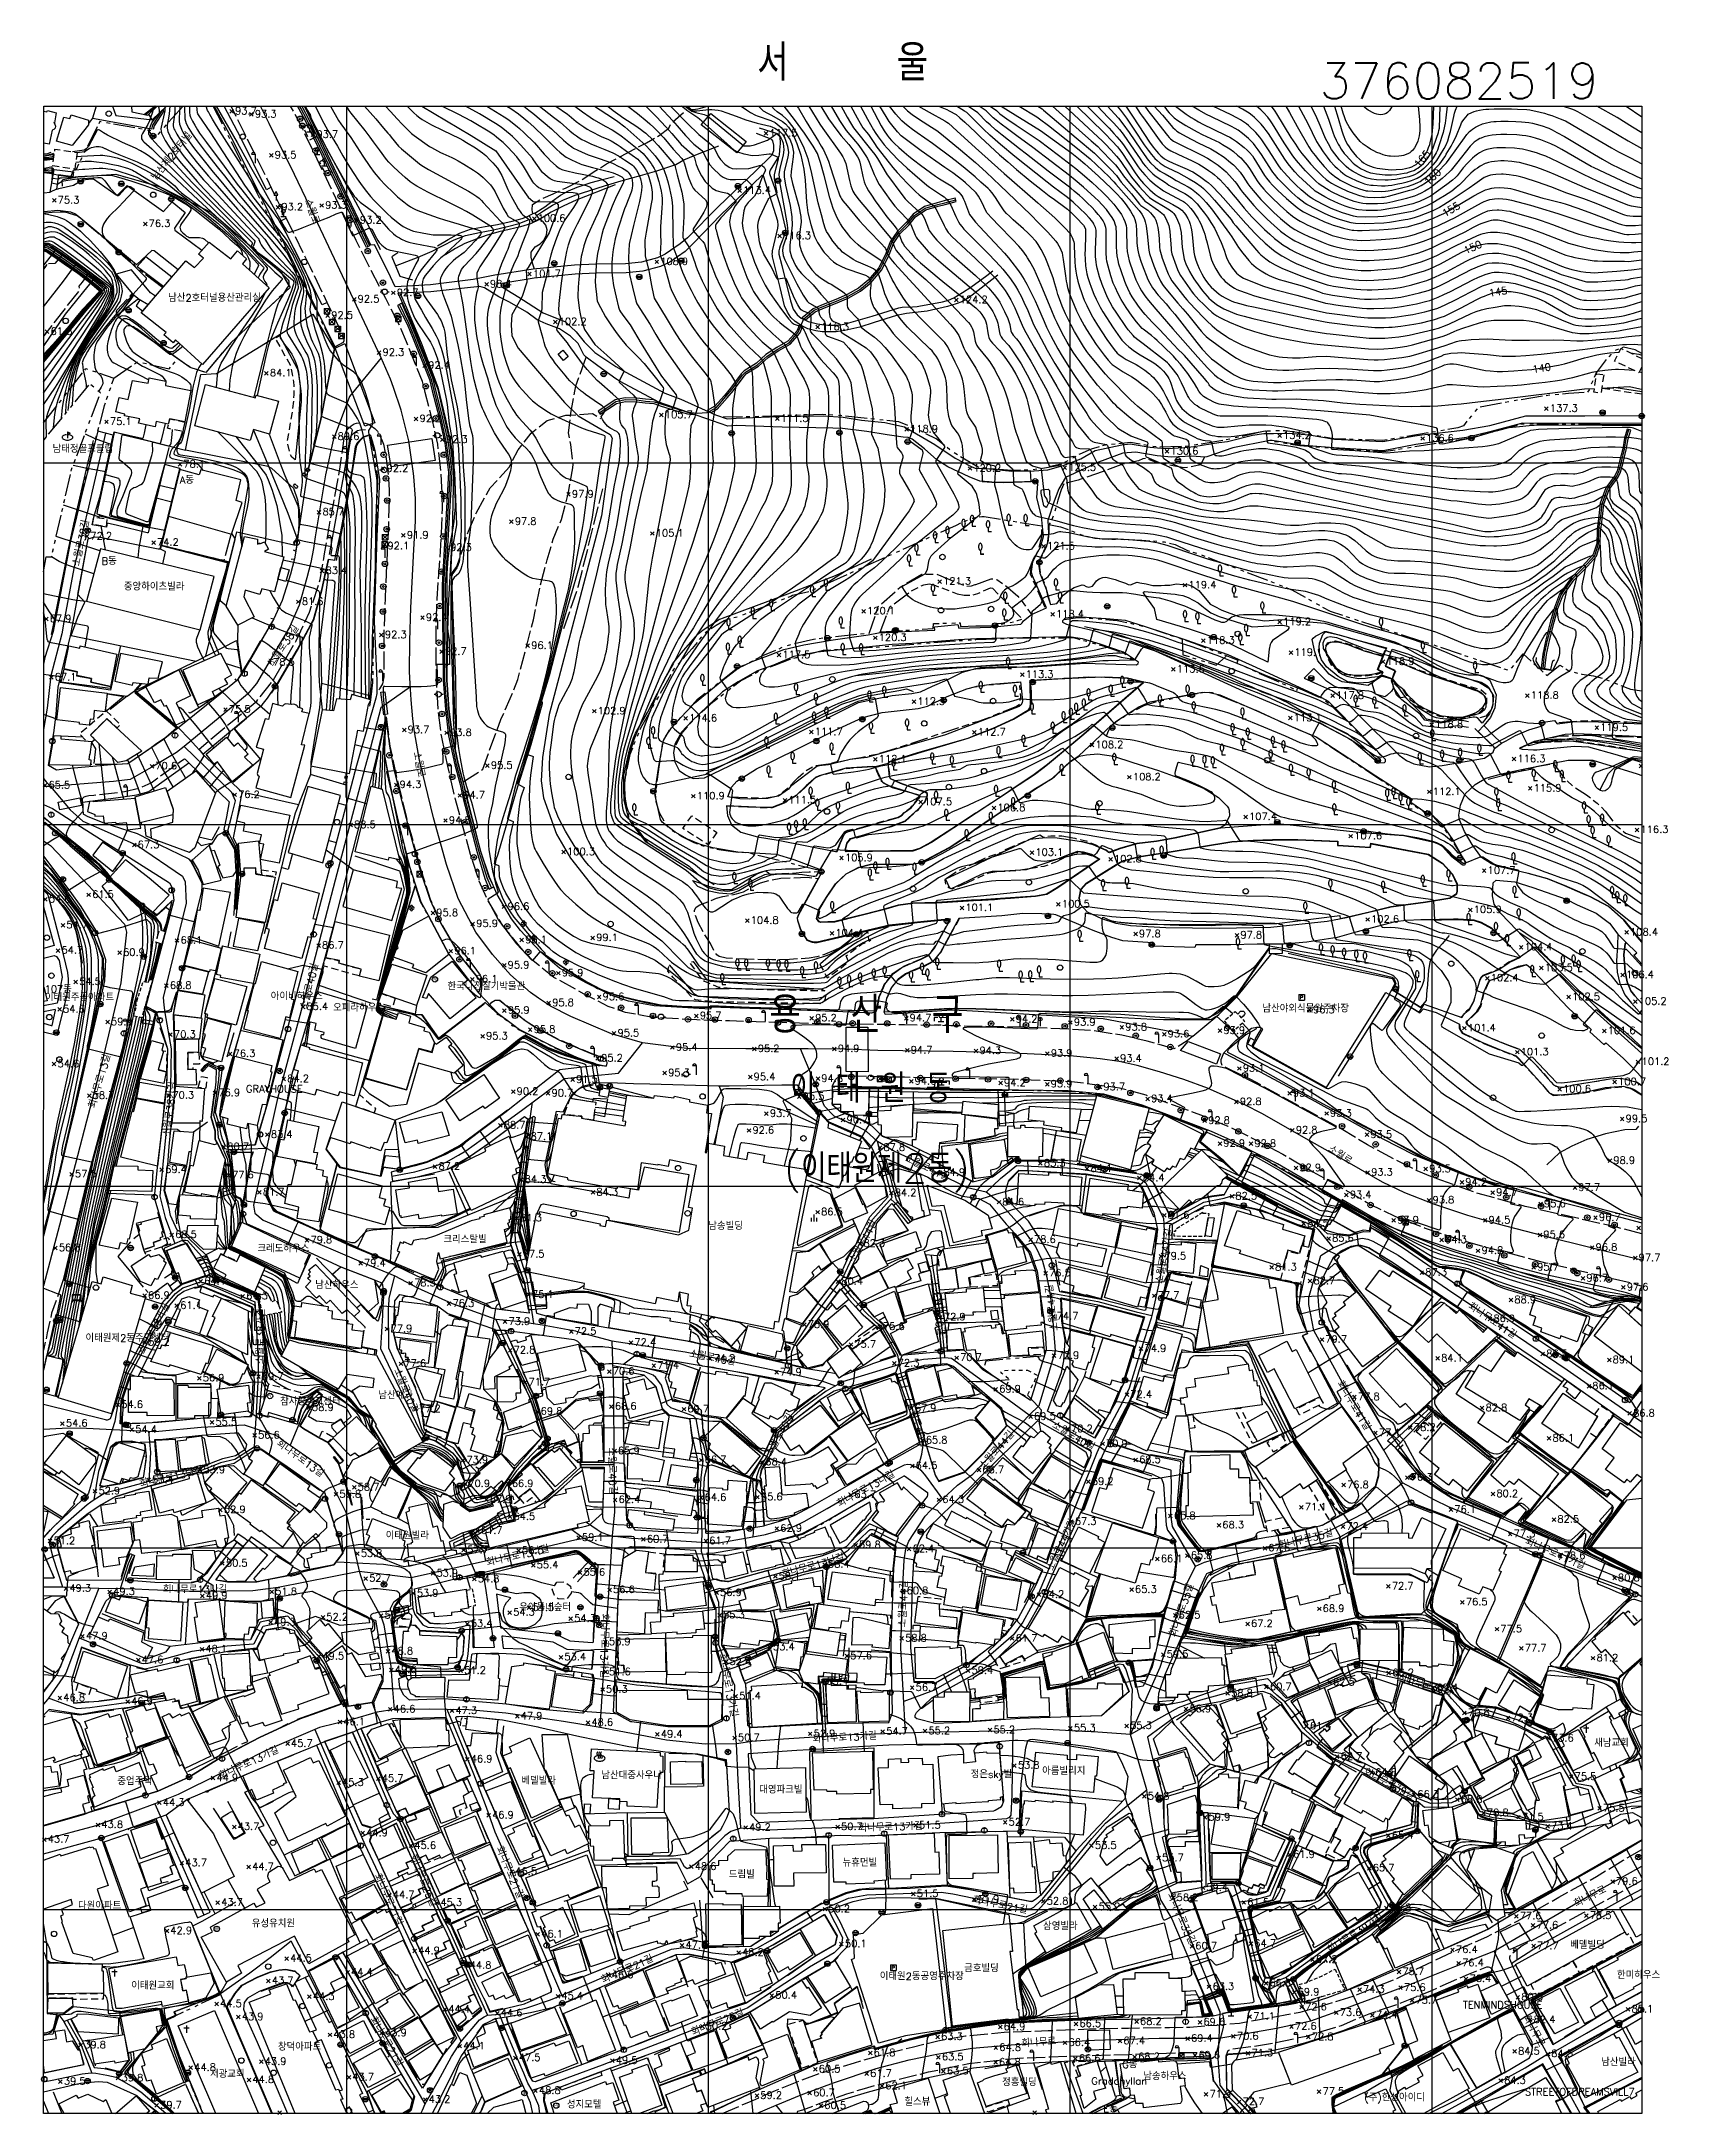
# Model space of a CAD drawing. Extents: x 199116 to 199565, y 548943 to 549516.
import ezdxf
from ezdxf.enums import TextEntityAlignment as Align

# ---------------------------------------------------------------- set-up
doc = ezdxf.new("R2010")
doc.units = 0
doc.header["$MEASUREMENT"] = 0
for name, pattern in [('AAA006', [2, 1, -1]), ('ANYANG', [9, 5, -1, 2, -1]), ('ANYANG1', [11.5, 6, -1, 1, -1.5, 1, -1]), ('ANYANG11', [1.5, 1, -0.5]), ('ANYANG2', [6, 5, -1]), ('ANYANG3', [3, 2, -1])]:
    doc.linetypes.add(name, pattern=pattern)
for name, color, linetype in [('A0013114', 1, 'CONTINUOUS'), ('A0013118', 1, 'CONTINUOUS'), ('A0023119', 1, 'ANYANG2'), ('A0023210', 7, 'CONTINUOUS'), ('A0033324', 1, 'ANYANG2'), ('A0043325', 42, 'CONTINUOUS'), ('A0053326', 42, 'CONTINUOUS'), ('A0073341', 7, 'CONTINUOUS'), ('A0123373', 7, 'CONTINUOUS'), ('A0143411', 7, 'CONTINUOUS'), ('B0014111', 7, 'CONTINUOUS'), ('B0014112', 7, 'CONTINUOUS'), ('B0014113', 7, 'CONTINUOUS'), ('B0014114', 7, 'AAA006'), ('B0014115', 7, 'CONTINUOUS'), ('B0014116', 7, 'ANYANG3'), ('B0014118', 7, 'ANYANG11'), ('B0014218', 7, 'CONTINUOUS'), ('B0014412', 7, 'CONTINUOUS'), ('B0014421', 7, 'CONTINUOUS'), ('B0014425', 7, 'CONTINUOUS'), ('B0014512', 7, 'CONTINUOUS'), ('B0014514', 1, 'CONTINUOUS'), ('B0014630', 7, 'CONTINUOUS'), ('B0024121', 7, 'CONTINUOUS'), ('B0024122', 7, 'CONTINUOUS'), ('B0024123', 3, 'ANYANG'), ('B0024126', 7, 'ANYANG1'), ('B0024127', 7, 'CONTINUOUS'), ('C0076116', 7, 'CONTINUOUS'), ('C0220205', 7, 'CONTINUOUS'), ('C0223367', 7, 'CONTINUOUS'), ('C0226232', 7, 'CONTINUOUS'), ('C0236241', 7, 'CONTINUOUS'), ('C0256324', 1, 'CONTINUOUS'), ('C0385321', 1, 'CONTINUOUS'), ('C0393323', 7, 'CONTINUOUS'), ('C0403366', 7, 'CONTINUOUS'), ('C0413424', 1, 'CONTINUOUS'), ('C0413425', 1, 'CONTINUOUS'), ('C0433364', 7, 'CONTINUOUS'), ('C0493376', 1, 'CONTINUOUS'), ('C0503377', 7, 'CONTINUOUS'), ('C0503378', 3, 'CONTINUOUS'), ('C0503379', 1, 'CONTINUOUS'), ('C0513369', 1, 'CONTINUOUS'), ('C0536117', 7, 'CONTINUOUS'), ('C0536118', 7, 'CONTINUOUS'), ('C0536119', 7, 'CONTINUOUS'), ('D0015112', 3, 'CONTINUOUS'), ('D0015212', 3, 'CONTINUOUS'), ('D0015220', 3, 'CONTINUOUS'), ('D0015222', 3, 'CONTINUOUS'), ('D0015223', 3, 'CONTINUOUS'), ('D0023372', 3, 'CONTINUOUS'), ('D0036351', 3, 'CONTINUOUS'), ('E0022112', 5, 'CONTINUOUS'), ('E0022115', 7, 'CONTINUOUS'), ('E0032111', 5, 'CONTINUOUS'), ('E0052114', 5, 'CONTINUOUS'), ('F0017111', 30, 'CONTINUOUS'), ('F0017114', 7, 'CONTINUOUS'), ('F0017131', 7, 'CONTINUOUS'), ('F0027132', 7, 'CONTINUOUS'), ('F0027217', 7, 'CONTINUOUS'), ('F0047224', 7, 'CONTINUOUS'), ('F0047225', 7, 'CONTINUOUS'), ('F0047226', 1, 'CONTINUOUS'), ('F0047227', 1, 'ANYANG3'), ('G0036350', 7, 'ANYANG2'), ('H0010601', 7, 'CONTINUOUS'), ('H0017334', 7, 'CONTINUOUS'), ('H0037335', 7, 'CONTINUOUS'), ('H0049111', 7, 'CONTINUOUS'), ('H0049113', 7, 'CONTINUOUS'), ('H0049140', 7, 'CONTINUOUS'), ('H0049154', 7, 'CONTINUOUS'), ('H0049210', 7, 'CONTINUOUS')]:
    doc.layers.add(name, color=color, linetype=linetype)
doc.styles.add('GHS', font='ROMANS', dxfattribs={"bigfont": 'NGSW.shx'})
doc.styles.add('HIST', font='romans.shx', dxfattribs={"bigfont": 'ngsw.shx'})

msp = doc.modelspace()

# ---------------------------------------------------------------- texts
at = {"layer": 'F0017131', "style": 'HIST'}
for s, rotation, p in [('165', 49.236, (199497.381, 549484.049)), ('160', 43.332, (199500.252, 549479.017)), ('155', 30.349, (199505.368, 549470.05)), ('150', 23.398, (199511.344, 549459.574)), ('145', 9.335, (199518.353, 549447.289)), ('140', 8.55, (199530.396, 549426.178))]:
    msp.add_text(s, height=2, rotation=rotation, dxfattribs=at).set_placement(p, align=Align.MIDDLE_CENTER)
at = {"layer": 'F0027132', "style": 'HIST'}
for s, p in [('93.7', (199169.19, 549496.3)), ('93.3', (199174.66, 549495.45)), ('93.7', (199191.67, 549489.82)), ('117.5', (199316.941, 549490.172)), ('93.5', (199180.15, 549484.14)), ('75.3', (199120.15, 549471.65)), ('113.4', (199309.618, 549474.362)), ('93.2', (199181.99, 549469.78)), ('93.3', (199194.08, 549470.25)), ('93.2', (199203.71, 549466.17)), ('100.6', (199252.84, 549466.6)), ('76.3', (199145.29, 549465.17)), ('116.3', (199320.679, 549461.837)), ('108.9', (199286.74, 549454.68)), ('98.4', (199239.66, 549448.47)), ('101.7', (199251.53, 549451.28)), ('92.5', (199203.08, 549444.31)), ('92.7', (199213.91, 549446.11)), ('124.2', (199369.529, 549444.117)), ('92.5', (199195.77, 549439.81)), ('102.2', (199258.66, 549438.04)), ('61.6', (199118.18, 549435.37)), ('116.3', (199331.182, 549436.627)), ('92.3', (199209.96, 549429.58)), ('92.4', (199222.59, 549426)), ('84.1', (199178.81, 549423.88)), ('137.3', (199532.68, 549414.1)), ('75.1', (199134.59, 549410.45)), ('92.2', (199220.19, 549411.27)), ('105.7', (199288.01, 549412.35)), ('111.5', (199320.03, 549411.34)), ('118.9', (199355.79, 549408.37)), ('89.6', (199197.54, 549406.322)), ('92.3', (199227.47, 549405.52)), ('134.2', (199458.9, 549406.63)), ('136.6', (199498.42, 549405.84)), ('78.1', (199154.9, 549398.66)), ('92.2', (199211.08, 549397.5)), ('120.2', (199373.28, 549397.55)), ('125.5', (199399.53, 549397.79)), ('130.6', (199427.8, 549402.27)), ('85.7', (199193.346, 549385.462)), ('97.9', (199262.32, 549390.37)), ('97.8', (199246.53, 549382.83)), ('105.1', (199285.5, 549379.58)), ('72.2', (199129.17, 549378.78)), ('74.2', (199147.61, 549377.08)), ('92.1', (199211.32, 549376.08)), ('91.9', (199216.69, 549379.04)), ('92.3', (199228.65, 549375.64)), ('121.5', (199393.64, 549376.03)), ('83.4', (199194.2, 549369.24)), ('121.3', (199364.94, 549366.29)), ('119.4', (199432.77, 549365.29)), ('81.6', (199187.634, 549360.688)), ('120.1', (199343.91, 549358.09)), ('118.4', (199396.15, 549357.2)), ('67.9', (199117.96, 549355.91)), ('92.3', (199210.61, 549351.52)), ('92.4', (199221.95, 549356.29)), ('120.3', (199347.12, 549350.73)), ('119.2', (199458.93, 549355.08)), ('92.7', (199227.2, 549346.91)), ('96.1', (199251.06, 549348.53)), ('117.5', (199320.5, 549346)), ('118.3', (199437.83, 549349.97)), ('119.1', (199462.03, 549346.63)), ('67.1', (199119.33, 549339.83)), ('78.5', (199179.708, 549343.894)), ('113.3', (199387.75, 549340.52)), ('113.6', (199429.56, 549342.04)), ('118.9', (199487.5, 549344.14)), ('117.8', (199473.56, 549334.71)), ('118.8', (199527.41, 549334.77)), ('75.5', (199167.485, 549330.913)), ('102.9', (199269.44, 549330.46)), ('114.6', (199294.74, 549328.46)), ('112.3', (199357.8, 549333.05)), ('113.1', (199461.88, 549328.54)), ('93.7', (199216.9, 549325.25)), ('93.8', (199228.61, 549324.47)), ('111.7', (199329.46, 549324.68)), ('112.7', (199374.54, 549324.61)), ('118.8', (199500.96, 549326.74)), ('119.5', (199546.6, 549325.87)), ('112.1', (199347.15, 549317.13)), ('108.2', (199407.03, 549321.09)), ('116.3', (199523.74, 549317.21)), ('70.6', (199147.153, 549315.244)), ('95.5', (199239.91, 549315.4)), ('108.2', (199417.4, 549312.21)), ('65.5', (199117.61, 549309.96)), ('76.2', (199170.02, 549307.33)), ('94.3', (199214.67, 549310.08)), ('94.7', (199232.28, 549307.15)), ('110.9', (199296.86, 549306.96)), ('111.5', (199322.14, 549305.83)), ('107.5', (199359.68, 549305.33)), ('112.1', (199500.3, 549308.16)), ('115.9', (199528.18, 549309.09)), ('94.8', (199228.31, 549300.23)), ('106.8', (199379.94, 549303.69)), ('107.4', (199449.52, 549301.23)), ('67.3', (199142.26, 549293.43)), ('88.5', (199202.08, 549299.01)), ('107.6', (199478.58, 549295.91)), ('116.3', (199557.74, 549297.63)), ('100.3', (199260.97, 549291.51)), ('105.9', (199337.79, 549289.84)), ('103.1', (199390.43, 549291.36)), ('102.8', (199412.17, 549289.53)), ('107.7', (199515.45, 549286.36)), ('54.6', (199117.72, 549278.45)), ('61.5', (199129.68, 549279.69)), ('96.6', (199244.52, 549276.37)), ('100.5', (199397.77, 549277.05)), ('54.7', (199122.55, 549271.29)), ('95.8', (199224.83, 549274.65)), ('95.9', (199235.86, 549271.65)), ('104.8', (199311.74, 549272.54)), ('101.1', (199371.07, 549276.08)), ('102.6', (199483.25, 549272.86)), ('105.9', (199511.63, 549275.53)), ('68.1', (199154.12, 549267.06)), ('86.7', (199193.23, 549265.67)), ('96.1', (199249.39, 549267.19)), ('99.1', (199269.02, 549267.79)), ('104.4', (199335.15, 549269.07)), ('97.8', (199419.08, 549268.82)), ('97.8', (199447.11, 549268.49)), ('104.4', (199525.68, 549265.2)), ('108.4', (199554.85, 549269.29)), ('54.7', (199121.21, 549264.27)), ('60.9', (199138.23, 549263.68)), ('96.1', (199229.79, 549264.11)), ('95.9', (199244.54, 549260.2)), ('103.5', (199531.28, 549259.46)), ('54.5', (199126.09, 549255.62)), ('68.8', (199151.16, 549254.55)), ('96.1', (199235.73, 549256.35)), ('95.9', (199259.51, 549258.03)), ('102.4', (199516.31, 549256.63)), ('106.4', (199553.72, 549257.53)), ('54.6', (199121.63, 549248)), ('85.4', (199188.92, 549248.7)), ('95.9', (199244.61, 549247.7)), ('95.8', (199256.86, 549249.78)), ('95.6', (199270.8, 549251.45)), ('96.3', (199467.17, 549247.843)), ('102.5', (199538.8, 549251.41)), ('105.2', (199557.23, 549250.17)), ('59.9', (199134.89, 549244.51)), ('95.8', (199251.72, 549242.4)), ('95.7', (199297.67, 549246.2)), ('95.2', (199329.54, 549245.57)), ('94.7', (199355.68, 549245.58)), ('94.2', (199385.01, 549245.23)), ('93.9', (199401.08, 549244.39)), ('93.8', (199415.29, 549243.05)), ('93.9', (199442.42, 549242.14)), ('101.4', (199510.01, 549242.82)), ('101.6', (199548.66, 549242.06)), ('70.3', (199152.29, 549240.99)), ('95.3', (199238.57, 549240.58)), ('95.5', (199274.92, 549241.4)), ('95.4', (199291.06, 549237.48)), ('95.2', (199313.71, 549237.09)), ('94.9', (199335.81, 549237.09)), ('94.7', (199355.98, 549236.71)), ('94.3', (199374.98, 549236.54)), ('93.6', (199427.01, 549241.15)), ('101.3', (199524.61, 549236.19)), ('54.6', (199120.11, 549232.88)), ('76.3', (199168.78, 549235.72)), ('95.2', (199270.4, 549234.47)), ('95.3', (199288.92, 549230.41)), ('93.9', (199394.7, 549235.8)), ('93.4', (199413.85, 549234.38)), ('93.1', (199447.79, 549231.67)), ('101.2', (199558.02, 549233.52)), ('76.9', (199164.55, 549224.89)), ('84.2', (199183.62, 549228.78)), ('90.2', (199247.04, 549225.26)), ('90.7', (199256.68, 549224.78)), ('91.5', (199263.45, 549228.58)), ('95.4', (199312.55, 549229.3)), ('94.8', (199331.26, 549228.83)), ('94.6', (199357.06, 549228.1)), ('94.2', (199381.77, 549227.63)), ('93.9', (199394.67, 549227.33)), ('93.7', (199409.24, 549226.53)), ('93.1', (199461.65, 549224.78)), ('100.6', (199536.32, 549225.92)), ('100.7', (199551.56, 549227.94)), ('58.7', (199129.81, 549224.16)), ('70.3', (199151.88, 549224.2)), ('93.7', (199317.03, 549219.19)), ('95.5', (199326.09, 549223.88)), ('93.4', (199422.43, 549223.26)), ('92.8', (199446.97, 549222.45)), ('93.3', (199471.89, 549219.23)), ('83.4', (199179.08, 549213.37)), ('88.7', (199243.46, 549215.96)), ('92.6', (199312.22, 549214.53)), ('90.7', (199338.24, 549217.4)), ('92.8', (199438.21, 549217.21)), ('92.8', (199462.44, 549214.56)), ('93.5', (199483.05, 549213.35)), ('99.5', (199553.61, 549217.7)), ('80.7', (199167.03, 549209.95)), ('87.1', (199250.87, 549212.81)), ('87.8', (199348.43, 549209.79)), ('92.9', (199442.39, 549210.92)), ('92.8', (199450.98, 549210.86)), ('57.5', (199124.93, 549202.45)), ('69.4', (199149.87, 549203.69)), ('77.6', (199168.36, 549202.17)), ('87.2', (199225.43, 549204.57)), ('84.9', (199365.01, 549202.89)), ('83.3', (199392.79, 549205.45)), ('84.1', (199405.68, 549203.95)), ('92.9', (199463.42, 549204.16)), ('93.3', (199483.25, 549202.92)), ('93.5', (199499.31, 549203.88)), ('98.9', (199550.22, 549206.16)), ('81.7', (199176.85, 549197.45)), ('84.3', (199249.24, 549200.96)), ('84.3', (199269.08, 549197.42)), ('84.2', (199351.55, 549197.23)), ('84.4', (199420.15, 549201.37)), ('82.5', (199445.73, 549196.32)), ('93.4', (199477.36, 549196.68)), ('94.2', (199509.3, 549200.2)), ('94.7', (199517.8, 549197.34)), ('97.7', (199540.54, 549198.69)), ('81.3', (199248.02, 549190.28)), ('86.5', (199331.19, 549191.96)), ('81.6', (199381.3, 549194.72)), ('81.6', (199427.02, 549191.07)), ('93.8', (199500.24, 549195.26)), ('95.6', (199531.04, 549194.22)), ('96.7', (199546.24, 549190.44)), ('68.5', (199152.62, 549185.68)), ('84.5', (199465.59, 549188.79)), ('85.6', (199472.46, 549184.66)), ('93.9', (199490.47, 549189.67)), ('94.5', (199515.73, 549189.68)), ('95.6', (199530.87, 549185.66)), ('56.8', (199120.46, 549182.05)), ('79.8', (199190.05, 549184.19)), ('77.5', (199248.72, 549180.3)), ('82.3', (199342.9, 549183.26)), ('78.6', (199390.07, 549184.32)), ('79.5', (199426.13, 549179.74)), ('94.3', (199503.72, 549184.28)), ('94.8', (199513.79, 549181.27)), ('96.8', (199545.31, 549182.18)), ('97.7', (199557.22, 549179.29)), ('79.4', (199204.84, 549177.79)), ('76.5', (199394.22, 549175.08)), ('81.3', (199456.7, 549176.69)), ('87.3', (199498.22, 549175.25)), ('95.7', (199529.17, 549176.7)), ('96.7', (199542.77, 549173.66)), ('66.9', (199145.12, 549168.86)), ('64.1', (199160.64, 549172.8)), ('64.3', (199172.27, 549168.72)), ('78.5', (199218.7, 549172.33)), ('75.1', (199251.26, 549169.14)), ('80.4', (199336.79, 549172.77)), ('77.7', (199424.23, 549168.83)), ('82.7', (199467.32, 549172.94)), ('88.9', (199522.86, 549167.66)), ('97.6', (199553.94, 549171.17)), ('61.1', (199154, 549166.09)), ('76.3', (199229.31, 549166.66)), ('73.9', (199244.79, 549161.7)), ('72.9', (199365.15, 549162.92)), ('74.7', (199396.33, 549163.12)), ('86.9', (199517.07, 549162.46)), ('59.2', (199145.167, 549155.984)), ('77.9', (199212.17, 549159.66)), ('72.5', (199263.06, 549158.95)), ('72.4', (199279.58, 549155.87)), ('78.9', (199327.52, 549160.86)), ('75.6', (199348.31, 549160.31)), ('79.7', (199470.6, 549156.73)), ('72.8', (199246.19, 549153.77)), ('74.2', (199301.47, 549151.46)), ('75.7', (199340.4, 549155.37)), ('72.3', (199352.38, 549150.15)), ('70.7', (199369.64, 549151.69)), ('72.9', (199396.56, 549152.27)), ('74.9', (199420.62, 549154.2)), ('84.1', (199502.6, 549151.54)), ('86.5', (199531.65, 549152.72)), ('89.1', (199550.04, 549151.06)), ('56.9', (199160.25, 549146.05)), ('59.7', (199176.61, 549146.44)), ('77.6', (199215.99, 549150.03)), ('71.7', (199250.3, 549144.93)), ('70.6', (199273.62, 549147.89)), ('71.4', (199285.91, 549149.54)), ('74.9', (199319.85, 549147.65)), ('54.6', (199137.725, 549138.694)), ('69.9', (199380.43, 549142.97)), ('72.4', (199416.7, 549141.5)), ('77.8', (199479.61, 549140.85)), ('86.1', (199544.4, 549143.83)), ('54.6', (199122.413, 549133.514)), ('55.5', (199163.76, 549133.84)), ('58.9', (199190.46, 549137.88)), ('77.2', (199220.028, 549137.531)), ('69.8', (199253.68, 549136.84)), ('68.6', (199274.19, 549138.22)), ('69.7', (199294.24, 549137.49)), ('67.9', (199357.09, 549137.7)), ('69.5', (199390.08, 549135.41)), ('82.8', (199514.89, 549137.78)), ('86.8', (199555.68, 549136.31)), ('54.4', (199141.59, 549131.82)), ('56.6', (199175.55, 549130.27)), ('65.8', (199360.14, 549128.86)), ('70.2', (199400.28, 549131.99)), ('70.9', (199409.95, 549127.91)), ('77.1', (199485.42, 549130.87)), ('78.2', (199495.08, 549132.36)), ('86.1', (199533.38, 549129.4)), ('73.9', (199233.16, 549123.38)), ('67.7', (199254.48, 549126.83)), ('65.9', (199275.04, 549125.92)), ('66.7', (199298.99, 549123.4)), ('68.4', (199315.77, 549122.83)), ('64.5', (199357.34, 549121.81)), ('68.5', (199419.12, 549123.46)), ('53.4', (199146.23, 549117.9)), ('53.9', (199160.43, 549120.64)), ('58.7', (199203.09, 549115.85)), ('70.9', (199233.68, 549116.85)), ('66.9', (199245.7, 549116.84)), ('66.7', (199375.78, 549120.67)), ('69.2', (199406.05, 549117.44)), ('76.8', (199476.61, 549116.51)), ('76.3', (199494.19, 549118.58)), ('52.9', (199131.43, 549114.82)), ('56.8', (199198.03, 549113.92)), ('67.9', (199239.63, 549112.46)), ('62.4', (199275.22, 549112.41)), ('64.6', (199298.99, 549113.04)), ('65.6', (199314.56, 549113.17)), ('63.7', (199340.4, 549113.79)), ('64.3', (199364.72, 549112.43)), ('71.1', (199464.92, 549110.38)), ('80.2', (199517.9, 549114.06)), ('52.9', (199166.1, 549109.65)), ('64.5', (199246.15, 549107.73)), ('62.9', (199319.91, 549104.5)), ('67.3', (199401.34, 549106.39)), ('65.8', (199428.73, 549107.96)), ('68.3', (199442.13, 549105.41)), ('72.4', (199476.43, 549104.99)), ('76.1', (199506.27, 549109.7)), ('82.5', (199534.75, 549106.97)), ('51.2', (199119, 549101.01)), ('61.7', (199237.12, 549103.9)), ('59.1', (199265.09, 549101.97)), ('60.7', (199283.03, 549101.49)), ('61.7', (199300.28, 549101.02)), ('59.8', (199341.67, 549099.9)), ('62.4', (199356.48, 549098.82)), ('67.6', (199454.83, 549099.05)), ('77.3', (199522.64, 549102.94)), ('50.5', (199166.65, 549094.83)), ('53.8', (199203.937, 549097.55)), ('57.7', (199233.36, 549098.52)), ('56.5', (199248.51, 549098.39)), ('55.4', (199252.58, 549094.35)), ('58.4', (199333.1, 549094.55)), ('66.1', (199425.11, 549096.06)), ('65.8', (199433.4, 549097)), ('78.6', (199536.48, 549096.92)), ('49.3', (199123.39, 549087.9)), ('52.7', (199206.251, 549090.656)), ('53.9', (199224.87, 549092.1)), ('54.8', (199236.28, 549090.49)), ('55.6', (199265.52, 549092.32)), ('56.6', (199273.67, 549087.54)), ('58.1', (199319.46, 549091.23)), ('60.8', (199354.82, 549087.23)), ('65.3', (199417.98, 549087.59)), ('72.7', (199488.98, 549088.5)), ('80.8', (199551.5, 549090.78)), ('49.3', (199135.5, 549086.97)), ('49.9', (199161.11, 549085.88)), ('51.8', (199180.3, 549086.99)), ('53.9', (199219.43, 549086.55)), ('54.5', (199251.422, 549082.619)), ('56.9', (199303.25, 549086.72)), ('64.2', (199392.41, 549086.19)), ('68.9', (199469.86, 549082.3)), ('76.5', (199509.45, 549084.12)), ('49.3', (199179.97, 549078.54)), ('52.2', (199194.42, 549079.95)), ('53.2', (199210.53, 549080.43)), ('53.4', (199234.36, 549078.13)), ('54.3', (199246.06, 549081.27)), ('54.3', (199262.93, 549079.57)), ('55.3', (199304.09, 549080.53)), ('62.5', (199430.05, 549080.48)), ('67.2', (199450.06, 549078.14)), ('77.5', (199518.98, 549076.67)), ('47.9', (199127.96, 549074.73)), ('48.1', (199160.97, 549071.12)), ('48.8', (199212.39, 549070.56)), ('53.9', (199272.53, 549073.14)), ('53.4', (199317.88, 549071.74)), ('58.8', (199354.44, 549074.11)), ('61.7', (199384.96, 549074.09)), ('77.7', (199525.74, 549071.34)), ('47.6', (199143.36, 549068.12)), ('49.5', (199193.34, 549069.15)), ('49.6', (199213.37, 549065.41)), ('51.2', (199232.54, 549065.21)), ('53.4', (199260.23, 549068.92)), ('51.6', (199272.57, 549064.8)), ('52.4', (199305.87, 549067.63)), ('57.6', (199339.27, 549069.27)), ('59.4', (199372.79, 549065.2)), ('59.5', (199426.74, 549069.65)), ('66.2', (199489.09, 549064.52)), ('81.2', (199545.58, 549068.65)), ('50.3', (199271.73, 549059.99)), ('55.4', (199332.69, 549062.26)), ('56.7', (199357.32, 549060.49)), ('58.8', (199444.56, 549058.9)), ('60.7', (199455.27, 549060.69)), ('62.5', (199472.71, 549061.96)), ('69.4', (199501.33, 549060.43)), ('46.8', (199121.69, 549057.66)), ('46.9', (199140.45, 549056.6)), ('46.6', (199213.02, 549054.51)), ('47.3', (199230.1, 549054.09)), ('51.4', (199308.56, 549058.14)), ('56.9', (199433.04, 549054.59)), ('70.8', (199510.01, 549053.5)), ('46.1', (199199.13, 549050.99)), ('47.9', (199248.14, 549052.58)), ('48.6', (199267.7, 549050.84)), ('49.4', (199286.9, 549047.57)), ('52.9', (199329.12, 549047.74)), ('54.7', (199349.2, 549048.38)), ('55.2', (199360.88, 549048.5)), ('55.2', (199378.85, 549048.76)), ('55.3', (199401.08, 549049.26)), ('55.3', (199416.63, 549049.93)), ('61.4', (199466.3, 549049.84)), ('72.3', (199522.01, 549052.11)), ('45.7', (199184.64, 549045.01)), ('50.7', (199308.22, 549046.6)), ('62.7', (199474.81, 549041.44)), ('73.6', (199533.25, 549046.48)), ('44.9', (199164.05, 549035.52)), ('46.9', (199234.35, 549040.7)), ('53.8', (199385.59, 549038.96)), ('64.8', (199484.38, 549036.96)), ('75.5', (199539.51, 549035.86)), ('45.3', (199198.74, 549034.22)), ('45.7', (199209.76, 549035.36)), ('54.8', (199421.5, 549030.44)), ('66.3', (199496.04, 549030.92)), ('44.3', (199149.2, 549028.67)), ('46.9', (199240.24, 549025.2)), ('59.9', (199438.32, 549024.65)), ('68.8', (199508.02, 549029.51)), ('70.8', (199515.27, 549025.82)), ('71.5', (199524.95, 549024.7)), ('75.5', (199547.34, 549027.12)), ('43.7', (199117.4, 549018.51)), ('43.8', (199132.21, 549022.57)), ('43.7', (199169.9, 549022.02)), ('44.9', (199205.42, 549020.29)), ('49.2', (199311.29, 549021.84)), ('50.7', (199336.72, 549022.01)), ('51.5', (199358.26, 549022.41)), ('52.7', (199383.04, 549023.28)), ('65.4', (199489, 549019.61)), ('73.4', (199533, 549022.16)), ('45.6', (199218.75, 549016.8)), ('53.5', (199406.89, 549016.81)), ('55.7', (199425.46, 549013.4)), ('61.9', (199461.7, 549014.34)), ('43.7', (199155.42, 549012)), ('44.7', (199173.91, 549010.94)), ('46.5', (199246.65, 549009.65)), ('48.6', (199296.28, 549011)), ('65.7', (199483.7, 549010.59)), ('79.6', (199550.944, 549006.883)), ('44.7', (199212.79, 549003.18)), ('51.5', (199357.64, 549003.48)), ('51.9', (199374.45, 549001.9)), ('52.8', (199393.57, 549001.44)), ('58.2', (199429.48, 549002.4)), ('59.4', (199437.71, 549005.17)), ('61.5', (199449.02, 549001.11)), ('43.7', (199165.36, 549001.08)), ('45.3', (199225.98, 549001.02)), ('50.2', (199333.19, 548999.27)), ('55.2', (199407.9, 548999.86)), ('66.8', (199488.43, 548999.57)), ('77.6', (199524.36, 548997.31)), ('78.5', (199543.72, 548997.44)), ('42.9', (199151.28, 548993.24)), ('46.1', (199253.83, 548992.31)), ('64.7', (199450.97, 548989.69)), ('77.6', (199528.99, 548994.76)), ('44.5', (199184.4, 548985.6)), ('44.9', (199219.81, 548987.71)), ('47.6', (199293.71, 548989.27)), ('48.2', (199309.36, 548987.25)), ('50.1', (199337.78, 548989.62)), ('60.7', (199434.66, 548989.02)), ('67.2', (199468, 548985.32)), ('76.4', (199506.7, 548988.01)), ('76.4', (199508.42, 548984.34)), ('77.7', (199529.11, 548989.05)), ('43.7', (199179.36, 548979.43)), ('44.4', (199201.23, 548981.77)), ('44.8', (199234.05, 548983.69)), ('46.6', (199273.3, 548981.03)), ('66.8', (199455.16, 548978.8)), ('75.7', (199491.92, 548981.92)), ('76.4', (199510.46, 548980)), ('44.5', (199165.04, 548973.06)), ('44.3', (199190.7, 548975.06)), ('45.4', (199259.39, 548975.18)), ('50.4', (199318.53, 548975.38)), ('63.3', (199439.41, 548977.79)), ('69.9', (199462.96, 548976.27)), ('74.3', (199481.01, 548977.03)), ('75.6', (199492.32, 548977.53)), ('75.7', (199495.53, 548974.02)), ('80.5', (199524.76, 548974.93)), ('43.9', (199171.06, 548969.46)), ('44.4', (199228.14, 548971.55)), ('44.6', (199242.63, 548970.5)), ('50.2', (199299.3, 548966.85)), ('66.5', (199402.62, 548967.54)), ('68.2', (199419.37, 548968.16)), ('69.6', (199436.9, 548968)), ('71.1', (199450.66, 548969.57)), ('72.6', (199462.19, 548966.81)), ('72.6', (199465.02, 548972.17)), ('73.6', (199474.58, 548970.63)), ('74.4', (199484.55, 548969.94)), ('82.4', (199528.18, 548968.67)), ('85.1', (199555.23, 548971.58)), ('39.8', (199127.48, 548961.67)), ('43.8', (199196.35, 548964.53)), ('43.9', (199210.63, 548965.01)), ('44.1', (199232.28, 548961.39)), ('63.3', (199364.37, 548963.96)), ('64.9', (199381.66, 548966.69)), ('66.4', (199399.59, 548962.32)), ('67.4', (199414.76, 548962.78)), ('69.4', (199433.47, 548963.5)), ('70.6', (199446.15, 548964.08)), ('72.8', (199466.88, 548963.94)), ('44.8', (199157.9, 548955.43)), ('43.9', (199177.4, 548957.09)), ('47.5', (199247.62, 548958.14)), ('49.5', (199274.45, 548957.38)), ('61.8', (199345.74, 548959.49)), ('63.5', (199364.59, 548958.34)), ('64.8', (199380.39, 548956.89)), ('64.8', (199380.46, 548960.96)), ('66.6', (199402.45, 548957.96)), ('68.2', (199418.84, 548958.42)), ('69.6', (199435.52, 548958.83)), ('71.3', (199450.18, 548959.44)), ('84.5', (199523.882, 548959.925)), ('84.5', (199533.07, 548959.26)), ('39.5', (199121.86, 548951.6)), ('39.8', (199137.81, 548952.54)), ('44.8', (199173.97, 548952.06)), ('43.7', (199201.6, 548952.79)), ('60.5', (199330.55, 548955)), ('61.7', (199344.74, 548953.8)), ('62.1', (199348.96, 548950.35)), ('63.5', (199365.97, 548954.46)), ('84.3', (199520.03, 548951.86)), ('39.7', (199148.49, 548945.01)), ('43.2', (199222.7, 548946.6)), ('48.8', (199253.19, 548949.05)), ('59.2', (199314.39, 548947.72)), ('60.7', (199329, 548948.42)), ('60.5', (199332.1, 548944.92)), ('71.9', (199438.58, 548948.06)), ('72.7', (199447.72, 548945.98)), ('77.5', (199469.83, 548948.81))]:
    msp.add_text(s, height=2, dxfattribs=at).set_placement(p)
at = {"layer": 'H0010601', "style": 'HIST'}
msp.add_text('서    울', height=10, dxfattribs=at).set_placement((199337.18, 549502.57), align=Align.BOTTOM_CENTER)
msp.add_text('376082519', height=10, dxfattribs=at).set_placement((199546.14, 549500.57), align=Align.RIGHT)
at = {"layer": 'H0049111', "style": 'HIST'}
for s, rotation, p in [('소월로', 290, (199190.714, 549465.679)), ('소월로38길', 78, (199128.956, 549383.965)), ('소월로38길', 56, (199187.031, 549354.242)), ('소월로', 281, (199219.713, 549312.872)), ('소월로40길', 76, (199192.292, 549261.339)), ('회나무로13길', 74, (199134.844, 549236.158)), ('소월로38가길', 84, (199153.053, 549228.82)), ('소월로', 327, (199477.152, 549205.774)), ('소월로44길', 335, (199366.006, 549201.364)), ('소월로', 82, (199249.411, 549196.531)), ('소월로44길', 61, (199346.859, 549189.907)), ('소월로44가길', 80, (199428.388, 549188.1)), ('소월로44길', 97, (199395.271, 549172.946)), ('소월로38가길', 62, (199151.33, 549166.949)), ('소월로38가길', 89, (199177.385, 549166.186)), ('소월로40길', 278, (199363.382, 549158.538)), ('회나무로41길', 326, (199522.585, 549157.672)), ('소월로40길', 350, (199307.366, 549150.416)), ('소월로40길', 293, (199218.007, 549137.146)), ('회나무로41길', 301, (199481.536, 549132.257)), ('소월로40길', 61, (199323.812, 549136.471)), ('소월로40길', 289, (199358.904, 549127.599)), ('소월로44길', 49, (199384.8, 549131.309)), ('소월로40길', 330, (199406.094, 549126.781)), ('회나무로13길', 324, (199192.868, 549119.378)), ('소월로40길', 272, (199272.674, 549114.779)), ('회나무로13나길', 13, (199160.426, 549120.606)), ('회나무로13나길', 29, (199351.841, 549119.725)), ('소월로44가길', 65, (199401.87, 549107.393)), ('회나무로13나길', 13, (199256.23, 549098.831)), ('회나무로35길', 14, (199472.897, 549103.297)), ('회나무로41가길', 336, (199541.841, 549093.822)), ('회나무로13나길', 16, (199337.826, 549096.503)), ('소월로44길', 88, (199355.162, 549090.995)), ('회나무로35길', 71, (199434.299, 549089.693)), ('회나무로13가길', 269, (199270.095, 549064.087)), ('회나무로13가길', 281, (199306.189, 549053.084)), ('회나무로39길', 346, (199505.386, 549059.165)), ('회나무로13가길', 3, (199346.639, 549047.035)), ('회나무로13가길', 25, (199181.511, 549043.413)), ('회나무로39길', 333, (199494.6, 549030.383)), ('회나무로13가길', 2, (199359.309, 549022.119)), ('회나무로21길', 293, (199247.219, 549002.82)), ('회나무로25길', 293, (199223.207, 549000.579)), ('회나무로21길', 294, (199213.742, 548995.331)), ('회나무로21길', 349, (199388.048, 548998.82)), ('회나무로', 27, (199548.536, 549004.856)), ('회나무로35길', 294, (199432.979, 548990.141)), ('회나무로39가길', 33, (199486.898, 548997.383)), ('회나무로21길', 24, (199285.054, 548985.721)), ('회나무로25길', 22, (199310.087, 548970.754)), ('회나무로', 298, (199529.598, 548961.794)), ('회나무로21길', 300, (199213.985, 548956.33)), ('회나무로', 4, (199396.215, 548962.612))]:
    msp.add_text(s, height=2, rotation=rotation, dxfattribs=at).set_placement(p, align=Align.RIGHT)
msp.add_text('회나무로13나길', height=2, dxfattribs=at).set_placement((199158.126, 549088.504), align=Align.MIDDLE_CENTER)
at = {"layer": 'H0049113', "style": 'HIST'}
msp.add_text('남산제2호터널', height=2, rotation=51.447, dxfattribs=at).set_placement((199147.461, 549477.835))
for s, p in [('남산야외식물원주차장', (199453.206, 549248.081)), ('이태원2동공영주차장', (199347.411, 548980.545))]:
    msp.add_text(s, height=2, dxfattribs=at).set_placement(p)
at = {"layer": 'H0049140', "style": 'HIST'}
for s, p in [('남산2호터널용산관리실', (199150.679, 549444.549)), ('A동', (199153.897, 549394.223)), ('B동', (199132.274, 549371.799)), ('중앙하이츠빌라', (199138.446, 549364.725)), ('107동', (199116.53, 549253.487)), ('한국나전칠기박물관', (199227.897, 549254.209)), ('이태원주공아파트', (199116.6, 549251.175)), ('아이비하우스', (199179.05, 549251.45)), ('오페라하우스', (199196.288, 549248.309)), ('GRAYHOUSE', (199172.225, 549225.9)), ('남송빌딩', (199300.014, 549187.967)), ('크레도하우스', (199175.361, 549181.729)), ('크리스탈빌', (199226.774, 549184.235)), ('남산하우스', (199191.34, 549171.64)), ('이태원제2동주민센터', (199127.839, 549156.983)), ('참사랑복지센터', (199181.639, 549139.435)), ('남산예가', (199208.811, 549141.18)), ('이태원빌라', (199210.83, 549102.38)), ('새남교회', (199544.917, 549045.051)), ('남산대중사우나', (199270.458, 549036.11)), ('정은sky빌', (199372.555, 549036.39)), ('아름빌리지', (199392.31, 549037.3)), ('중업주택', (199136.645, 549034.48)), ('베델빌라', (199248.35, 549034.61)), ('대영파크빌', (199314.103, 549032.126)), ('드림빌', (199305.69, 549008.68)), ('뉴휴먼빌', (199337.134, 549011.938)), ('다원아파트', (199125.776, 549000.062)), ('유성유치원', (199173.81, 548995.13)), ('삼영빌라', (199392.56, 548994.4)), ('베델빌딩', (199538.285, 548989.21)), ('금호빌딩', (199370.74, 548982.75)), ('한미하우스', (199551.229, 548980.9)), ('이태원교회', (199140.47, 548977.95)), ('TENMINDSHOUSE', (199508.618, 548972.689)), ('창덕아파트', (199181.03, 548961.04)), ('G동', (199414.468, 548956.186)), ('남산빌라', (199546.847, 548956.796)), ('서광교회', (199162.266, 548953.522)), ('정흥빌딩', (199381.235, 548951.25)), ('Graddhyllan', (199405.912, 548951.62)), ('남송하우스', (199420.278, 548952.919)), ('성지모텔', (199260.919, 548945.072)), ('힐스뷰', (199354.22, 548945.836)), ('E동', (199409.186, 548943.966)), ('(주)한성아이디', (199481.395, 548947.059)), ('STREETOFDREAMSVILL7', (199525.77, 548948.626))]:
    msp.add_text(s, height=2, dxfattribs=at).set_placement(p)
at = {"layer": 'H0049154', "style": 'HIST'}
for s, p in [('남태정골프클럽', (199118.734, 549402.799)), ('유아동네숲터', (199247.735, 549082.54))]:
    msp.add_text(s, height=2, dxfattribs=at).set_placement(p)
at = {"layer": 'H0049210', "style": 'HIST'}
for s, height, p in [('용  산  구', 10, (199316.88, 549242.37)), ('이 태 원 동', 8, (199322.67, 549223.07)), ('(이태원제2동)', 8, (199320.881, 549200.914))]:
    msp.add_text(s, height=height, dxfattribs=at).set_placement(p)

# ---------------------------------------------------------------- blocks, each defined once
blk = doc.blocks.new('C0256324')
at = {"layer": 'C0256324'}
for points in [[(-0.004, 0.68), (0.002, 0.272), (-0.021, 0.123), (-0.053, 0.014), (-0.102, -0.097), (-0.156, -0.195), (-0.228, -0.284), (-0.32, -0.373), (-0.411, -0.436), (-0.466, -0.467)], [(-0.315, 0.37), (-0.322, 0.304), (-0.336, 0.242), (-0.354, 0.185), (-0.382, 0.121), (-0.42, 0.058), (-0.45, 0.025)], [(0.002, 0.272), (0.051, 0.098), (0.105, -0.026), (0.16, -0.135), (0.223, -0.235), (0.292, -0.321), (0.369, -0.407), (0.449, -0.479)], [(0.109, 0.072), (0.184, 0.109), (0.24, 0.148), (0.298, 0.192), (0.347, 0.239), (0.388, 0.291), (0.44, 0.368)]]:
    blk.add_lwpolyline(points, dxfattribs=at)
blk.add_circle((0, 0), 0.75, dxfattribs=at)
blk = doc.blocks.new('F0027217')
at = {"layer": 'F0027217'}
for points in [[(0.5, 0.5), (-0.5, -0.5)], [(-0.5, 0.5), (0.5, -0.5)]]:
    blk.add_lwpolyline(points, dxfattribs=at)
blk = doc.blocks.new('C0226232')
at = {"layer": 'C0226232'}
for points in [[(-0.72, 0.211), (0.72, 0.211)], [(-0.722, -0.202), (0.722, -0.202)]]:
    blk.add_lwpolyline(points, dxfattribs=at)
blk.add_circle((0, 0), 0.75, dxfattribs=at)
blk = doc.blocks.new('C0236241')
at = {"layer": 'C0236241'}
blk.add_circle((0, 0), 0.75, dxfattribs=at)
at = {"layer": 'C0236241', "style": 'GHS'}
blk.add_text('T', height=1, dxfattribs=at).set_placement((-0.362, -0.524))
blk = doc.blocks.new('C0513369')
at = {"layer": 'C0513369'}
blk.add_circle((0, 0), 0.75, dxfattribs=at)
at = {"layer": 'C0513369', "style": 'GHS'}
blk.add_text('M', height=1, dxfattribs=at).set_placement((-0.582, -0.477))
blk = doc.blocks.new('D0015222')
at = {"layer": 'D0015222'}
blk.add_circle((0, 0), 0.75, dxfattribs=at)
blk = doc.blocks.new('C0503377')
at = {"layer": 'C0503377'}
for points in [[(0.75, 0.75), (-0.75, -0.75)], [(-0.75, 0.75), (0.75, -0.75)], [(-0.75, 0.75), (0.75, 0.75)], [(-0.75, 0.75), (-0.75, -0.75)], [(0.75, 0.75), (0.75, -0.75)], [(-0.75, -0.75), (0.75, -0.75)]]:
    blk.add_lwpolyline(points, dxfattribs=at)
blk = doc.blocks.new('D0023372')
at = {"layer": 'D0023372'}
for radius in [0.75, 0.25]:
    blk.add_circle((0, 0), radius, dxfattribs=at)
blk = doc.blocks.new('A0143411')
at = {"layer": 'A0143411', "color": 7}
for points in [[(-0.75, 0), (0.75, 0)], [(0, 1), (0, 0)]]:
    blk.add_lwpolyline(points, dxfattribs=at)
blk.add_circle((0, 1.5), 0.5, dxfattribs=at)
blk = doc.blocks.new('D0036351')
at = {"layer": 'D0036351'}
blk.add_lwpolyline([(0, 3, 0.175), (-0.169, 2.939, 0.104), (-0.354, 2.707, 0.065), (-0.459, 2.404, 0.051), (-0.5, 2, 0.051), (-0.459, 1.596, 0.065), (-0.354, 1.293, 0.104), (-0.169, 1.061, 0.175), (0, 1, 0.175), (0.169, 1.061, 0.104), (0.354, 1.293, 0.065), (0.459, 1.596, 0.051), (0.5, 2, 0.051), (0.459, 2.404, 0.065), (0.354, 2.707, 0.104), (0.169, 2.939, 0.175)], format="xyb", close=True, dxfattribs=at)
for points in [[(0, 1), (0, 0)], [(0, 0), (1, 0)]]:
    blk.add_lwpolyline(points, dxfattribs=at)
blk = doc.blocks.new('C0385321')
at = {"layer": 'C0385321'}
for points in [[(-0.3, 0.925, 0.026), (-0.607, 0.878, 0.065), (-1.061, 0.72, 0.104), (-1.408, 0.444, 0.174), (-1.5, 0.189, 0.174)], [(-1.5, 0.189, 0.174), (-1.408, -0.066, 0.104), (-1.061, -0.342, 0.065), (-0.607, -0.5, 0.051), (0, -0.562, 0.051), (0.607, -0.5, 0.065), (1.061, -0.342, 0.104), (1.408, -0.066, 0.174), (1.5, 0.189, 0.174), (1.408, 0.444, 0.104), (1.061, 0.72, 0.065), (0.607, 0.878, 0.026), (0.3, 0.925, 0.051)]]:
    blk.add_lwpolyline(points, format="xyb", dxfattribs=at)
for points in [[(0, 1.739), (0, 0)], [(0, 1.739), (0.75, 1.339), (0, 0.939)]]:
    blk.add_lwpolyline(points, dxfattribs=at)
blk = doc.blocks.new('C0433364')
at = {"layer": 'C0433364'}
for points in [[(-0.766, 0.829), (0.734, 0.829)], [(-0.766, 0.829), (-0.766, -0.671)], [(0.734, 0.829), (0.734, -0.671)], [(-0.766, -0.671), (0.734, -0.671)]]:
    blk.add_lwpolyline(points, dxfattribs=at)
at = {"layer": 'C0433364', "style": 'GHS'}
blk.add_text('P', height=1, dxfattribs=at).set_placement((-0.505, -0.477))
blk = doc.blocks.new('C0503379')
at = {"layer": 'C0503379'}
for points in [[(0.75, 0.75), (-0.75, -0.75)], [(-0.75, 0.75), (0.75, 0.75)], [(-0.75, 0.75), (-0.75, -0.75)], [(-0.75, 0.75), (0.75, -0.75)], [(0.75, 0.75), (0.75, -0.75)], [(-0.75, -0.75), (0.75, -0.75)]]:
    blk.add_lwpolyline(points, dxfattribs=at)
blk = doc.blocks.new('B0014425')
at = {"layer": 'B0014425'}
blk.add_circle((0, 0), 0.75, dxfattribs=at)
at = {"layer": 'B0014425', "style": 'GHS'}
blk.add_text('박', height=1, dxfattribs=at).set_placement((-0.613, -0.423))
blk = doc.blocks.new('C0493376')
at = {"layer": 'C0493376'}
for points in [[(-1.25, 0), (-0.75, 0)], [(0.75, 0), (1.25, 0)]]:
    blk.add_lwpolyline(points, dxfattribs=at)
blk.add_circle((0, 0), 0.75, dxfattribs=at)
blk = doc.blocks.new('C0503378')
at = {"layer": 'C0503378'}
for points in [[(0.75, 0.75), (-0.75, -0.75)], [(-0.75, 0.75), (0.75, 0.75)], [(-0.75, 0.75), (-0.75, -0.75)], [(-0.75, 0.75), (0.75, -0.75)], [(0.75, 0.75), (0.75, -0.75)], [(-0.75, -0.75), (0.75, -0.75)]]:
    blk.add_lwpolyline(points, dxfattribs=at)
blk = doc.blocks.new('B0014512')
at = {"layer": 'B0014512'}
blk.add_circle((0, 0), 0.75, dxfattribs=at)
at = {"layer": 'B0014512', "style": 'GHS'}
blk.add_text('여', height=1, dxfattribs=at).set_placement((-0.625, -0.423))
blk = doc.blocks.new('C0403366')
at = {"layer": 'C0403366'}
for points in [[(1.209, -1.217), (1.209, 0.783), (-1.291, 0.783), (-1.291, -1.217)], [(1.111, 0.683), (-1.174, 0.683)], [(-1.174, 0.683), (-1.174, -0.617)], [(1.111, -0.618), (1.111, 0.683)], [(-1.291, -0.717), (1.209, -0.718)], [(-1.174, -0.617), (1.111, -0.618)]]:
    blk.add_lwpolyline(points, dxfattribs=at)
blk = doc.blocks.new('B0014218')
at = {"layer": 'B0014218'}
blk.add_circle((0, 0), 0.75, dxfattribs=at)
blk = doc.blocks.new('C0413425')
at = {"layer": 'C0413425'}
for points in [[(-0.5, 1.5), (0, 2.5)], [(-0.5, 1.5), (0.5, 1.5)], [(0.5, 1.5), (0, 2.5)], [(0, 1.5), (0, 0)]]:
    blk.add_lwpolyline(points, dxfattribs=at)
blk = doc.blocks.new('B0014421')
at = {"layer": 'B0014421'}
for points in [[(-0.75, 1.4), (0.75, 1.4)], [(0, 2), (0, 0)]]:
    blk.add_lwpolyline(points, dxfattribs=at)
blk = doc.blocks.new('D0015212')
at = {"layer": 'D0015212'}
for points in [[(-0.75, 0), (-0.75, -1)], [(0, 1), (0, -1)], [(0.75, 0), (0.75, -1)]]:
    blk.add_lwpolyline(points, dxfattribs=at)
blk = doc.blocks.new('D0015223')
at = {"layer": 'D0015223'}
blk.add_circle((0, 0), 0.15, dxfattribs=at)
for centre, radius, start, end in [((-0.438, 0), 0.312, 53.13, 306.87), ((0, 0.438), 0.313, 323.13, 216.87), ((0.437, 0), 0.312, 233.13, 126.87), ((0, -0.437), 0.312, 143.13, 36.87)]:
    blk.add_arc(centre, radius, start, end, dxfattribs=at)
blk = doc.blocks.new('B0014514')
at = {"layer": 'B0014514'}
for points in [[(-0.8, 0.68, 0.04), (-1.061, 0.566, 0.106), (-1.406, 0.275, 0.166), (-1.5, 0, 0.166)], [(-1.5, 0, 0.166), (-1.406, -0.275, 0.106), (-1.061, -0.566, 0.068), (-0.605, -0.735, 0.054), (0, -0.801, 0.054), (0.605, -0.735, 0.068), (1.061, -0.566, 0.106), (1.406, -0.275, 0.166), (1.5, 0, 0.166), (1.406, 0.275, 0.106), (1.061, 0.566, 0.04), (0.8, 0.68, 0.054)], [(-0.5, 1.7, 0.162), (-0.587, 1.671, 0.106), (-0.677, 1.568, 0.07), (-0.729, 1.431, 0.057), (-0.75, 1.25, 0.057), (-0.729, 1.069, 0.07), (-0.677, 0.932, 0.106), (-0.587, 0.829, 0.162), (-0.5, 0.8, 0.162)], [(-0.5, 0, 0.147), (-0.411, 0.027, 0.107), (-0.323, 0.117, 0.076), (-0.27, 0.24, 0.063), (-0.25, 0.4, 0.063), (-0.27, 0.56, 0.076), (-0.323, 0.683, 0.107), (-0.411, 0.773, 0.147), (-0.5, 0.8, 0.147)], [(0, 1.7, 0.161), (-0.087, 1.671, 0.106), (-0.177, 1.568, 0.07), (-0.229, 1.431, 0.057), (-0.25, 1.25, 0.057), (-0.229, 1.069, 0.07), (-0.177, 0.932, 0.106), (-0.087, 0.829, 0.161), (0, 0.801, 0.161)], [(0, 0, 0.147), (0.089, 0.027, 0.107), (0.177, 0.117, 0.076), (0.23, 0.24, 0.063), (0.25, 0.4, 0.063), (0.23, 0.56, 0.076), (0.177, 0.683, 0.107), (0.089, 0.774, 0.147), (0, 0.801, 0.147)], [(0.5, 1.7, 0.162), (0.413, 1.671, 0.106), (0.323, 1.568, 0.07), (0.271, 1.431, 0.057), (0.25, 1.25, 0.057), (0.271, 1.069, 0.07), (0.323, 0.932, 0.106), (0.413, 0.829, 0.162), (0.5, 0.8, 0.162)], [(0.5, 0, 0.147), (0.589, 0.027, 0.107), (0.677, 0.117, 0.076), (0.73, 0.24, 0.063), (0.75, 0.4, 0.063), (0.73, 0.56, 0.076), (0.677, 0.683, 0.107), (0.589, 0.773, 0.147), (0.5, 0.8, 0.147)]]:
    blk.add_lwpolyline(points, format="xyb", dxfattribs=at)
blk = doc.blocks.new('B0014412')
at = {"layer": 'B0014412'}
blk.add_circle((0, 0), 0.75, dxfattribs=at)
at = {"layer": 'B0014412', "style": 'GHS'}
blk.add_text('유', height=1, dxfattribs=at).set_placement((-0.604, -0.38))
blk = doc.blocks.new('C0220205')
at = {"layer": 'C0220205'}
for points in [[(-0.483, 0.319), (0.11, 0.315), (-0.127, 0.01), (-0.436, -0.275)], [(-0.127, 0.01), (0.152, -0.295)], [(0.297, 0.552), (0.297, -0.577)]]:
    blk.add_lwpolyline(points, dxfattribs=at)
blk.add_circle((0, 0), 0.75, dxfattribs=at)
blk = doc.blocks.new('C0223367')
at = {"layer": 'C0223367'}
for points in [[(-1, 2.5), (0, 2.5)], [(0, 2.5), (0, 0)]]:
    blk.add_lwpolyline(points, dxfattribs=at)
blk.add_arc((-0.5, 2.5), 0.5, 0, 180, dxfattribs=at)
blk = doc.blocks.new('C0413424')
at = {"layer": 'C0413424'}
blk.add_lwpolyline([(0, 2.5), (0, 0)], dxfattribs=at)
blk.add_circle((0, 2), 0.5, dxfattribs=at)
blk = doc.blocks.new('B0014630')
at = {"layer": 'B0014630'}
blk.add_circle((0, 0), 0.75, dxfattribs=at)
at = {"layer": 'B0014630', "style": 'GHS'}
blk.add_text('사', height=1, dxfattribs=at).set_placement((-0.647, -0.394))

# ---------------------------------------------------------------- linework, layer by layer
at = {"layer": 'A0013114', "flags": 128}
for points in [[(199163.421, 549498.606), (199168.752, 549488.743), (199180.011, 549466.131), (199196.771, 549432.003), (199192.76, 549411.58), (199190.055, 549400.607), (199189.582, 549398.747), (199189.212, 549397.447), (199186.59, 549380.37), (199186.22, 549377.16), (199185.61, 549373.38), (199184.47, 549369.18), (199182.25, 549361.86), (199179.9, 549356.85), (199171.14, 549341.75), (199169.54, 549339.74), (199165.05, 549336.02), (199154.18, 549327.26), (199149.51, 549323.541), (199139.56, 549316.77), (199134.95, 549316.47), (199122.672, 549315.365), (199119.833, 549314.999), (199117.637, 549316.308), (199119.134, 549325.964), (199119.729, 549330.486), (199120.32, 549337.93), (199123.66, 549352.15), (199124.338, 549355.481), (199128.57, 549378.98)], [(199213.416, 549448.63), (199211.54, 549452.73), (199207.69, 549460.24), (199206.745, 549460.123), (199206.14, 549461.381), (199189.949, 549495.302), (199188.405, 549498.603)], [(199119.652, 549458.904), (199116.275, 549454.723)], [(199130.4, 549451.09), (199128.526, 549448.77), (199122.256, 549441.102), (199116.273, 549432.434)], [(199346.44, 549248.28), (199345.17, 549247.84), (199337.19, 549248.15), (199324.96, 549248.61), (199306.056, 549249.267), (199300.89, 549249.51), (199300.64, 549248.93), (199285.02, 549249.84), (199277.92, 549251.14), (199273.63, 549252.63), (199266.226, 549256.183), (199258.916, 549260.283), (199253.71, 549264.68), (199250.65, 549267.9), (199248.13, 549270.66), (199245.57, 549273.89), (199241.63, 549280.63), (199239.5, 549285.38), (199237.14, 549292.56), (199232.472, 549311.095), (199230.93, 549316.74), (199229.27, 549324.64), (199228.35, 549331.89), (199227.86, 549339.91), (199227.93, 549347.68), (199227.99, 549353.51), (199228.3, 549361.87), (199229.3, 549380.33), (199229.62, 549397.48), (199228.66, 549405.7), (199225.29, 549420.22), (199219.63, 549434.69), (199217.85, 549438.96), (199214.23, 549446.85)], [(199129.709, 549382.855), (199130.116, 549384.949), (199131.97, 549391.145), (199135.48, 549407.63), (199131.21, 549408.68), (199126.84, 549391.32), (199125.31, 549385.03), (199123.67, 549378.29), (199119.411, 549356.324), (199118.89, 549353.3), (199116.59, 549346.14), (199116.263, 549344.338)], [(199116.259, 549305.55), (199118.73, 549304.39), (199126.49, 549299.39), (199151.06, 549283.84), (199151.8, 549282.47), (199152.24, 549279.06), (199150.565, 549272.727), (199144.49, 549249.75), (199147.41, 549248.32), (199150.513, 549237.958), (199150.269, 549227.295), (199148.403, 549211.439), (199147.78, 549206.15), (199146.86, 549196.85), (199148.452, 549191.215), (199150.026, 549185.643), (199150.47, 549184.07), (199148.98, 549183.1), (199151.87, 549176.7), (199151.61, 549175.44), (199153.183, 549174.906), (199150.189, 549182.206), (199154.28, 549183.85), (199155.78, 549184.26), (199158.37, 549179.89), (199160.319, 549176.989), (199161.147, 549175.01), (199154.539, 549172.783), (199152.018, 549170.893), (199149.258, 549167.89), (199148.916, 549167.314), (199139.233, 549149.311), (199136.543, 549140.967), (199136.309, 549140.241), (199134.702, 549135.678), (199134.308, 549135.443), (199134.088, 549135.386), (199133.811, 549135.343), (199133.622, 549135.327), (199133.339, 549135.353), (199116.241, 549139.595)], [(199116.259, 549300.738), (199123.548, 549294.207), (199141.546, 549278.478), (199142.86, 549276.837), (199143.439, 549274.279), (199143.629, 549271.181), (199143.612, 549268.706), (199143.557, 549266.677), (199143.427, 549264.823), (199143.209, 549263.185), (199142.728, 549260.401), (199137.978, 549237.879), (199128.513, 549202.556), (199121.704, 549174.095)], [(199116.258, 549291.243), (199123.51, 549281.56), (199126.571, 549277.33), (199130.56, 549270.81), (199133.34, 549262.7), (199133.09, 549256.8), (199131.55, 549249.89), (199129.258, 549240.105), (199124.66, 549220.48), (199120.75, 549204.488), (199117.99, 549193.2), (199116.246, 549186.145)], [(199348.64, 549248.02), (199348.79, 549247.67), (199349.12, 549247.54), (199354, 549247.861), (199367.28, 549248.75), (199371.48, 549248.56), (199409.22, 549246.35), (199426.1, 549243.09), (199434.01, 549241.48)], [(199442.57, 549236.85), (199451.17, 549232.34), (199467.716, 549223.457), (199486.5, 549213.06), (199495, 549208.78), (199508.03, 549203.47), (199517.14, 549200.38), (199552.194, 549191.458), (199558.123, 549189.819)], [(199252.11, 549218.99), (199251.93, 549219.18), (199251.61, 549219.28), (199251.42, 549219.07), (199250.414, 549212.056), (199247.826, 549192.847), (199247.251, 549187.626), (199248.23, 549184.63), (199248.925, 549181.776), (199249.82, 549179.05), (199249.58, 549177.63), (199250.61, 549175.59), (199252.54, 549164.85), (199257.49, 549163.5), (199264.93, 549162.09), (199281.19, 549159.36), (199294.05, 549157.2), (199315.68, 549152.39), (199321.75, 549150.99), (199321.37, 549156.91), (199323.49, 549156.73), (199323.76, 549156.92), (199326.05, 549161.94), (199330.29, 549167.64), (199334.75, 549173.35), (199336.74, 549175.9), (199338.883, 549180.625), (199340.787, 549183.805), (199344.71, 549191.47), (199349.74, 549197.07), (199347.58, 549205.49), (199345.09, 549210.88), (199342.66, 549213.62), (199340.69, 549214.58), (199333.41, 549217.73), (199329.99, 549221.6), (199324.68, 549227.92), (199320.36, 549227.96), (199305.745, 549227.675), (199302.842, 549227.638), (199283.83, 549228.17), (199279.37, 549228.31), (199274.95, 549228.45), (199269.43, 549228.56), (199265.1, 549227.58)], [(199558.122, 549169.14), (199553.854, 549170.529), (199547.024, 549172.149), (199530.76, 549175.71), (199515.76, 549179.65), (199507, 549182.08), (199497.15, 549185.39), (199488.54, 549188.75), (199481.62, 549192.09), (199472.3, 549197.49), (199459.54, 549204.839), (199457.34, 549206.129), (199448.81, 549210.44), (199448.27, 549210.75), (199443.63, 549213.06), (199439.13, 549215.08), (199435.5, 549216.53), (199419.976, 549222.406), (199409.34, 549225.4), (199399.46, 549226.36), (199385.76, 549226.56), (199354.098, 549227.178), (199350.619, 549227.27), (199334.3, 549227.62), (199334.3, 549222.6), (199336.67, 549220.58), (199342.53, 549218.13), (199345.238, 549216.678), (199348.103, 549213.807), (199352.29, 549212.25), (199354.22, 549211.28), (199357.14, 549209.79), (199364.91, 549205.52), (199373.18, 549201.23), (199378.57, 549202.56), (199384.49, 549207.04), (199391.539, 549206.936), (199398.32, 549206.55), (199419.72, 549203.34), (199421.819, 549202.056), (199422.912, 549201.23), (199427.585, 549191.736), (199434.494, 549195.447), (199436.66, 549196.55), (199439.21, 549197.12), (199442.64, 549197.61), (199444.65, 549201.22), (199458.12, 549193.9), (199467.79, 549189.83), (199471.14, 549186.94), (199477.01, 549186.24), (199481.18, 549187.47), (199482.95, 549187.38), (199483.3, 549188.53), (199492.15, 549182.99), (199505.79, 549173.59), (199522.27, 549162.42), (199538.91, 549151.29), (199554.82, 549140.15), (199557.94, 549143.91), (199558.121, 549144.131)], [(199558.118, 549091.491), (199557.1, 549091.86), (199549.203, 549095.007), (199539.68, 549099.57), (199525.63, 549105.35), (199517.77, 549108.87), (199505.62, 549113.69), (199501.91, 549116), (199496.63, 549119.73), (199490.01, 549127.68), (199500.51, 549138.45), (199498.99, 549139.35), (199489.33, 549131.03), (199488.49, 549131.15), (199486.27, 549133.48), (199485.39, 549135.02), (199472.76, 549156.59), (199469.21, 549163.86), (199468.76, 549166.94), (199468.57, 549169.54), (199468.74, 549171.7), (199470.52, 549175.93), (199472.99, 549180.48), (199474.99, 549182.16), (199477.7, 549183.44), (199479.78, 549183.73), (199480.36, 549183.69), (199482.62, 549183.06), (199489.4, 549178.81), (199502.97, 549169.46), (199519.482, 549158.463), (199536.08, 549147.16), (199551.93, 549136.08), (199557.56, 549132.15), (199558.12, 549131.78)], [(199119.636, 549164.515), (199116.242, 549149.122)], [(199116.24, 549130.67), (199117.18, 549131), (199121.61, 549131.74), (199131.29, 549126.43), (199131.38, 549125.62), (199130.627, 549122.661), (199129.28, 549117.37), (199128.7, 549115.13), (199128.33, 549114.61), (199118.86, 549105.74), (199116.237, 549102.817)], [(199558.118, 549086.461), (199554.94, 549088.4), (199554.47, 549088.61), (199536.97, 549094.9), (199521.92, 549101.33), (199503.41, 549109.08), (199493.24, 549112.87), (199484.38, 549108.3), (199481.86, 549107), (199473.94, 549102.59), (199465.08, 549100.28), (199453.095, 549097.515), (199444.78, 549095.68), (199437.76, 549092.84), (199437.33, 549092.05), (199434.64, 549085.95), (199431.37, 549076.72), (199426.27, 549064.9), (199424.52, 549059.76), (199424.27, 549057.13), (199424.4, 549056.65), (199424.77, 549056.45), (199426.59, 549056.63), (199431.19, 549057.5), (199434.04, 549058.53), (199444.11, 549062.02), (199454.64, 549063.91), (199459.64, 549058.54), (199460, 549058.5), (199467.73, 549061.97), (199475.48, 549065.35), (199475.22, 549066.98), (199480.15, 549068.22), (199491.02, 549065.82), (199501.44, 549062.19), (199504.57, 549060.92), (199507.57, 549058.14), (199511.39, 549055.58), (199512.21, 549055.93), (199514.05, 549056.08), (199517.85, 549055.69), (199523.78, 549053.77), (199527.48, 549052.24), (199527.43, 549051.54), (199532.86, 549048.96), (199536.885, 549041.809), (199540.65, 549035.42), (199541.89, 549035.55), (199544.55, 549036.9), (199546.25, 549033.24), (199548.47, 549028.96), (199554.04, 549030.23), (199558.115, 549031.381)], [(199116.236, 549091.72), (199119.2, 549091.67), (199116.37, 549098.22), (199116.237, 549098.537)], [(199240.63, 549094.064), (199245.346, 549095.214), (199263.368, 549099.293), (199267.384, 549096.672)], [(199268.252, 549074.036), (199268.304, 549075.97), (199269.605, 549095.143), (199268.675, 549095.985)], [(199235.028, 549072.478), (199234.976, 549073.253), (199234.89, 549079.193), (199234.786, 549079.58), (199234.612, 549079.692), (199234.281, 549079.739), (199227.445, 549079.001), (199225.185, 549078.895), (199223.1, 549079.09), (199219.55, 549081.93), (199219.27, 549084.32), (199218.78, 549088.676), (199227.391, 549090.835), (199237.817, 549093.378)], [(199116.233, 549060.023), (199119.99, 549065.1), (199123.77, 549073.89), (199125.45, 549077.78), (199125.98, 549079.02), (199123.301, 549084.175), (199122.02, 549086.64), (199118.63, 549086.69), (199116.235, 549086.72)], [(199116.229, 549023.12), (199116.3, 549023.14), (199127.52, 549026.4), (199128.66, 549026.87), (199143.86, 549031.52), (199147.8, 549032.72), (199156.38, 549036.59), (199164.32, 549041.53), (199175.98, 549047.55), (199187.07, 549052.71), (199188.64, 549053.27), (199190.51, 549053.95), (199198.73, 549056.9), (199194.22, 549066.15), (199191.82, 549069.34), (199189.588, 549071.875), (199185.78, 549076.2), (199185.74, 549077.1), (199182.2, 549078.04), (199180.02, 549077.7), (199177.82, 549077.35), (199175.09, 549072.26), (199167.66, 549071.46), (199159.466, 549069.85), (199156.16, 549069.2), (199155.302, 549069.013), (199144.374, 549066.442), (199139.626, 549067.74), (199126.75, 549072.51), (199123.95, 549063.42), (199124.51, 549057.11), (199128.72, 549057.41), (199131.49, 549057.66), (199139.5, 549058.6), (199142.36, 549059.34), (199145.69, 549058.44), (199149.76, 549059.06), (199150.12, 549057.81), (199139.96, 549055.84), (199131.684, 549054.867), (199126.6, 549053.95), (199117.76, 549055.28), (199116.232, 549053.722)], [(199268.054, 549065.122), (199268.42, 549063.375), (199267.807, 549057.472), (199267.69, 549056.66), (199265.4, 549054.31), (199265.19, 549054.34), (199254.054, 549055.348), (199244.26, 549056.75), (199233.15, 549057.72), (199229.2, 549058.08), (199227.13, 549058.27), (199224.56, 549058.18), (199217.37, 549057.91), (199215.84, 549059.26), (199214.76, 549061.42), (199214.44, 549063.84), (199216.78, 549064.67), (199233.27, 549065.04), (199233.79, 549065.28), (199234.06, 549065.71), (199234.492, 549068.976), (199234.665, 549070.426), (199234.718, 549070.728)], [(199300.55, 549050.59), (199288.8, 549050.64)], [(199116.228, 549015.399), (199132.12, 549019.79), (199135.05, 549020.75), (199142.62, 549023.4), (199147.283, 549025.136), (199150.959, 549016.388), (199158.8, 548997.73), (199162.3, 548999.31), (199153.9, 549017.65), (199150.14, 549026.2), (199155.82, 549030.48), (199180.83, 549041.04), (199190.14, 549044.78), (199191.73, 549045.5), (199193.27, 549041.78), (199200.29, 549025.15), (199201.48, 549022.36), (199203.54, 549017.57), (199214.64, 548994.24), (199218.92, 548984.82), (199221.13, 548980.28), (199221.98, 548980.73), (199222.73, 548979.34), (199225.67, 548973.664), (199225.609, 548973.555), (199230.44, 548964.53), (199229.21, 548962.96), (199226.71, 548959.88), (199221.01, 548950.62), (199218.235, 548955.145), (199199, 548988.2), (199196.17, 548986.7), (199215.733, 548953.491), (199218.82, 548948.25), (199217.84, 548944.52), (199216.811, 548943.661)], [(199255.386, 548943.657), (199254.542, 548947.156), (199254.671, 548949.234), (199269.858, 548955.078), (199288.461, 548961.822), (199301.91, 548967.01), (199311.32, 548971.62), (199313.99, 548973.23), (199326.16, 548980.84), (199334.51, 548985.7), (199338.41, 548989.69), (199338.56, 548990.33), (199338.65, 548991.82), (199336.48, 548996.624), (199334.459, 549000.251), (199336.246, 549000.907), (199338.446, 549001.663), (199340.084, 549002.203), (199342.489, 549002.75), (199344.446, 549003.118), (199348.109, 549003.316), (199356.106, 549003.208), (199361.77, 549003.132), (199362.89, 549003.17), (199387.88, 548997.99), (199390.44, 548999.1), (199392.92, 549001.78), (199407.76, 549019.898), (199410.4, 549022.9), (199416.33, 549026.67), (199416.93, 549026.51), (199419.81, 549019.43), (199422.2, 549012.56), (199423.199, 549009.31), (199424.02, 549006.64), (199425.06, 549002.72), (199428.15, 548997.44), (199439.6, 548970.56), (199436.75, 548970.22), (199425.82, 548969.85), (199416.418, 548969.644), (199402.81, 548969.46), (199381.732, 548968.513), (199373.23, 548967.28), (199371.05, 548966.98), (199364.85, 548965.94), (199355, 548963.74), (199346.08, 548961.25), (199345.78, 548962.24), (199338.47, 548959.95), (199329.83, 548957.13), (199311.335, 548948.982), (199300.148, 548943.653)], [(199558.114, 549019.102), (199555.492, 549017.493), (199551.974, 549015.374), (199522.76, 548998.91), (199518.567, 548996.438), (199515.693, 548994.55), (199506.291, 548990.333), (199494.89, 548985.38), (199493.84, 548984.92), (199481.58, 548979.61), (199471.182, 548975.568), (199467.162, 548974.288), (199464.42, 548974.42), (199461.15, 548980.66), (199464.392, 548983.319), (199469.89, 548987.22), (199472.28, 548988.86), (199482.06, 548995), (199489.75, 549000.79), (199487.666, 549004.216), (199484.37, 549010.1), (199481.23, 549015.67), (199481.33, 549017.25), (199482.74, 549018.22), (199488.47, 549019.7), (199495.98, 549022.13), (199496.26, 549029.76), (199497.97, 549028.3), (199505.67, 549028.434), (199510.81, 549030.16), (199512.93, 549026.44), (199516.97, 549025.44), (199523.32, 549024.74), (199526.01, 549024.666), (199526.061, 549023.983), (199527.09, 549023.64), (199531.78, 549022.22), (199532.69, 549021.74), (199542.31, 549023.32), (199545.91, 549025.17), (199549.48, 549027.01), (199550.61, 549027.59), (199555.19, 549028.62), (199558.115, 549028.72)], [(199558.113, 549005.612), (199553.026, 549002.939), (199529.82, 548990.07), (199522.21, 548985.17), (199522.2, 548984.84), (199522.24, 548984.65), (199526.94, 548974.66), (199533.52, 548962.72), (199538.323, 548965.547), (199547.86, 548971.6), (199556.67, 548976.57), (199558.112, 548977.371)], [(199499.212, 548943.635), (199506.497, 548947.205), (199520.02, 548954.837), (199527.048, 548959.011), (199527.57, 548960.3), (199527.78, 548961.07), (199527.91, 548962.04), (199527.77, 548963.37), (199517.27, 548982.38), (199516.65, 548982.67), (199516.3, 548982.7), (199515.92, 548982.7), (199510.733, 548980.821), (199491.01, 548972.59), (199475.464, 548966.44), (199469.828, 548964.654), (199464.812, 548963.094), (199460.187, 548961.849), (199455.352, 548960.902), (199443.823, 548960.049), (199443.196, 548959.757), (199443.128, 548959.595), (199443.24, 548950.482), (199449.141, 548944.288), (199449.879, 548943.64)], [(199116.221, 548954.84), (199116.44, 548954.89), (199127.45, 548957.14), (199126.24, 548961.32), (199124.013, 548965.288), (199121.89, 548969.07), (199123.7, 548969.82), (199125.545, 548966.233), (199126.99, 548963.66), (199130.19, 548956.39), (199133.03, 548956.06), (199137.4, 548955.03), (199139.96, 548958.36), (199139.72, 548960.32), (199141.04, 548960.75), (199141.29, 548958.23), (199138.63, 548954.96), (199140.2, 548953.9), (199145.667, 548949.148), (199151.974, 548943.667)], [(199251.477, 548943.658), (199250.88, 548946.6), (199248.98, 548950.84), (199247.62, 548953.9), (199242.89, 548965.53), (199241.673, 548968.594), (199241.17, 548969.86), (199239.24, 548968.92), (199237.83, 548968.23), (199234.06, 548962.9), (199232.41, 548960.57), (199231.73, 548959.61), (199225.3, 548946.8), (199223.72, 548943.66)], [(199543.329, 548943.631), (199542.12, 548945.28), (199542.2, 548945.64), (199537.193, 548956.112), (199535.09, 548959.44), (199540.346, 548962.33), (199550.04, 548967.66), (199556.1, 548971.08), (199558.112, 548972.231)], [(199446.82, 548943.64), (199446.11, 548944.54), (199443.32, 548947.56), (199439.75, 548952.65), (199438.83, 548959.44), (199416.481, 548958.56), (199403.67, 548958.27), (199382.827, 548957.185), (199373.3, 548956.14), (199351.38, 548951.42), (199343.93, 548949.44), (199333.42, 548946.31), (199326.872, 548943.651)], [(199538.679, 548943.632), (199532.761, 548953.797), (199530.71, 548957.32), (199506.705, 548943.635)], [(199148.162, 548943.667), (199143.897, 548946.978), (199142.1, 548948.48), (199133.9, 548952.24), (199131.35, 548952.38), (199126.47, 548951.94), (199116.221, 548949.56)]]:
    msp.add_lwpolyline(points, dxfattribs=at)
for points in [[(199222.481, 549130.334), (199224.89, 549129.5), (199227.06, 549128), (199229.22, 549126.41), (199231.35, 549124.02), (199232.3, 549119.53), (199232.62, 549118.41), (199231.55, 549116.89), (199232.52, 549114.76), (199232.38, 549112.41), (199232.89, 549111.7), (199233.7, 549111.37), (199235.04, 549111.22), (199235.59, 549111.35), (199242.14, 549113.48), (199243.62, 549109.41), (199235.356, 549104.857), (199234.901, 549104.643), (199228.38, 549101.572), (199228.967, 549099.538), (199230.273, 549099.353), (199230.394, 549098.299), (199231.599, 549098.584), (199231.686, 549098.26), (199236.74, 549099.556), (199236.847, 549098.931), (199233.31, 549098.12), (199231.71, 549097.75), (199216.031, 549094.721), (199214.84, 549095.042), (199208.516, 549097.622), (199207.76, 549097.983), (199205.171, 549100.051), (199204.934, 549100.419), (199204.377, 549106.635), (199203.909, 549114.712), (199200.692, 549115.136), (199201.6, 549111.78), (199201.458, 549111.761), (199199.536, 549118.168), (199197.78, 549123.362), (199196.391, 549125.075), (199196.551, 549125.24), (199198.082, 549123.299), (199199.112, 549124.006), (199194.948, 549129.071), (199192.61, 549130.193), (199188.152, 549132.843), (199187.06, 549133.6), (199187.28, 549133.98), (199188.76, 549136.5), (199191, 549140.29), (199193.33, 549142.21), (199191.98, 549143.33), (199188.91, 549140.5), (199187.58, 549138.4), (199186.32, 549134.13), (199186.25, 549134.18), (199178.64, 549136.42), (199178.46, 549136), (199175.87, 549136.78), (199175.98, 549137.52), (199176.99, 549149.04), (199177.5, 549154.17), (199175.48, 549169.36), (199168.724, 549172.108), (199163.46, 549174.25), (199163.88, 549175.12), (199161.334, 549180.858), (199156.29, 549185.61), (199154.95, 549186.9), (199154.47, 549187.16), (199153.15, 549187.86), (199151.376, 549191.884), (199150.94, 549193.78), (199149.62, 549198.77), (199150.56, 549205.8), (199150.978, 549211.079), (199152.16, 549222.72), (199152.5, 549225.8), (199152.45, 549238.31), (199152.15, 549247.33), (199152.79, 549251.56), (199157.391, 549271.176), (199159.97, 549281.39), (199160.05, 549282.89), (199160.05, 549283.64), (199158.35, 549287.23), (199157, 549289.87), (199156.52, 549290.35), (199145.775, 549295.583), (199142.208, 549297.381), (199132.979, 549300.307), (199128.556, 549302.088), (199127.409, 549302.767), (199127.301, 549302.852), (199127.255, 549302.959), (199126.967, 549306.117), (199136.24, 549307.36), (199142.02, 549308.2), (199145.324, 549309.099), (199156.397, 549317.07), (199167.51, 549306.215), (199166.816, 549302.124), (199166.106, 549298.595), (199167.251, 549296.613), (199169.21, 549293.2), (199169.7, 549289.79), (199169.26, 549276.67), (199169.86, 549276.56), (199170.36, 549289.86), (199169.83, 549293.99), (199168.78, 549296.29), (199169.729, 549301.406), (199171.11, 549308.85), (199160.31, 549319.38), (199176.69, 549333.1), (199178.13, 549334.93), (199178.87, 549335.98), (199180.94, 549338.94), (199186.329, 549348.243), (199190.171, 549355.311), (199190.879, 549356.613), (199193.15, 549364.94), (199194.094, 549369.201), (199195.012, 549373.348), (199196.756, 549373.037), (199197.046, 549374.521), (199198.46, 549380.842), (199200.458, 549391.848), (199201.626, 549398.405), (199202.517, 549404.343), (199202.97, 549405.488), (199204.565, 549407.176), (199206.573, 549407.819), (199207.079, 549406.055), (199207.84, 549403.34), (199209.13, 549395.33), (199208.38, 549379.7), (199207.63, 549356.11), (199208.35, 549339.65), (199208.4, 549336.18), (199208.13, 549334.94), (199203.322, 549318.22), (199202.77, 549316.3), (199185.15, 549249.17), (199179.92, 549229.66), (199178.48, 549224.2), (199174.74, 549211.31), (199168.52, 549210.96), (199166.55, 549211.05), (199165.727, 549212.972), (199165.44, 549213.89), (199164.835, 549217.226), (199163.819, 549220.356), (199165.334, 549229.874), (199165.688, 549232.708), (199163.911, 549233.194), (199162.067, 549234.048), (199160.749, 549233.3), (199159.736, 549232.094), (199160.306, 549231.682), (199161.885, 549233.339), (199163.928, 549232.231), (199163.878, 549228.946), (199163.757, 549227.936), (199163.022, 549222.261), (199162.613, 549219.103), (199163.704, 549215.335), (199163.66, 549213.05), (199164.057, 549212.299), (199164.94, 549210.63), (199166.45, 549207.34), (199166.99, 549199.51), (199165.86, 549199.25), (199165.75, 549199.25), (199166.05, 549197.36), (199168.43, 549198.16), (199167.74, 549207.31), (199166.84, 549209.73), (199167.86, 549209.41), (199174.21, 549209.48), (199173.588, 549207.629), (199171.28, 549193.56), (199171.28, 549192.9), (199172.35, 549189.67), (199179.31, 549186.55), (199187.09, 549182.918), (199198.58, 549177.62), (199207.46, 549174.2), (199209.51, 549173.38), (199209.76, 549173.19), (199209.96, 549172.8), (199210.18, 549169.67), (199209.987, 549165.096), (199209.956, 549164.298), (199209.433, 549155.13), (199220.158, 549132.603), (199221.3, 549130.914)], [(199216.71, 549176.52), (199209.91, 549179.79), (199201.05, 549183.52), (199189.781, 549188.614), (199179.88, 549193.09), (199177.7, 549197.28), (199179.7, 549206.59), (199180.23, 549208.84), (199180.76, 549211.12), (199183.5, 549222.84), (199184.976, 549231.048), (199189.965, 549247.821), (199196.61, 549272.4), (199207.996, 549317.127), (199210.98, 549329.75), (199210.34, 549319.91), (199212.6, 549308.15), (199214.019, 549302.114), (199217.53, 549288.1), (199220.5, 549278.63), (199222.568, 549274.907), (199228.292, 549264.121), (199233.37, 549257.52), (199236.495, 549253.458), (199241.9, 549247.74), (199245.471, 549245.049), (199247.801, 549243.299), (199257.65, 549238.35), (199263.576, 549235.624), (199268.02, 549234.04), (199271.78, 549233.18), (199269.46, 549233.33), (199264.406, 549232.764), (199259.01, 549232.16), (199258.57, 549231.85), (199252.52, 549227.13), (199249.59, 549224.83), (199243.8, 549220.31), (199236.873, 549215.073), (199232.98, 549212.13), (199232.02, 549211.25), (199227.34, 549208.75), (199222.32, 549206.63), (199218.76, 549205.65), (199212.33, 549203.88), (199212.72, 549201.39), (199219.5, 549202.54), (199227.98, 549204.72), (199233.97, 549208.22), (199239.343, 549211.926), (199249.17, 549219.21), (199250.17, 549218.56), (199249.226, 549212.224), (199246.634, 549192.993), (199246.049, 549187.674), (199245.27, 549184.29), (199246.454, 549180.969), (199249.18, 549173.32), (199250.5, 549164.86), (199242.2, 549165.92), (199240.27, 549166.17), (199239.47, 549166.51), (199229.66, 549170.71), (199223.05, 549173.47)], [(199370.75, 549154.61), (199366.144, 549154.241), (199365.742, 549160.162), (199363.908, 549171.283), (199363.773, 549172.467), (199363.284, 549176.762), (199363.34, 549180.71), (199360.06, 549181), (199361.4, 549176.41), (199362.054, 549172.212), (199362.21, 549171.21), (199363.32, 549163.34), (199363.76, 549161.15), (199364.37, 549155.23), (199364.31, 549154.19), (199353.18, 549153.17), (199351.7, 549155.958), (199348.35, 549161.63), (199345.9, 549163.86), (199344.19, 549165.89), (199340.43, 549169.95), (199337.72, 549173.41), (199339.936, 549178.369), (199340.7, 549179.789), (199346.37, 549190.33), (199350.76, 549195.21), (199355.2, 549189.64), (199356.45, 549190.63), (199352.04, 549196.17), (199351.796, 549197.116), (199351.28, 549199.11), (199350.98, 549200.3), (199349.17, 549207.32), (199349.41, 549207.57), (199360.7, 549202.5), (199365.91, 549199.22), (199367.79, 549198.27), (199369.257, 549197.594), (199370.28, 549197.22), (199374.844, 549196.612), (199377.72, 549195.06), (199382.396, 549189.482), (199384.88, 549186.78), (199389.13, 549181.67), (199390.92, 549176.53), (199391.56, 549171.85), (199391.88, 549169.53), (199392.903, 549162.591), (199393.311, 549156.728), (199393.45, 549154.74), (199389.1, 549140.75), (199388.96, 549140.79), (199378.739, 549147.466), (199375.92, 549149.25)], [(199420.52, 549165.6), (199408.602, 549168.665), (199397.22, 549170.81), (199396.18, 549175.06), (199394.78, 549179.94), (199392.1, 549184.77), (199388.58, 549190.3), (199386.175, 549192.756), (199382.39, 549196.62), (199382.27, 549198.93), (199383.06, 549201.62), (199385.08, 549203.72), (199385.88, 549204.45), (199391.478, 549204.137), (199404.46, 549203.41), (199418.95, 549200.96), (199419.84, 549199.9), (199423.19, 549192.65), (199424.21, 549188.03), (199423.11, 549179.32), (199422.61, 549173.72), (199420.89, 549165.72)], [(199417.196, 549142.294), (199419.2, 549149.339), (199420.163, 549152.177), (199423.72, 549162.334), (199426.488, 549172.678), (199427.191, 549175.649), (199426.891, 549176.48), (199427.645, 549189.23), (199428.13, 549189.48), (199437.27, 549194.59), (199442.68, 549195.66), (199452.76, 549193.45), (199462.97, 549189.44), (199467.63, 549188.14), (199463.53, 549169.05), (199463.3, 549167.07), (199465.38, 549159.81), (199465.698, 549159.192), (199464.273, 549158.62), (199474.288, 549140.242), (199479.768, 549133.03), (199481.45, 549130.08), (199482.52, 549128.57), (199484.86, 549125.09), (199485.26, 549124.42), (199485.37, 549122.61), (199485.27, 549119.81), (199484.4, 549116.59), (199480.43, 549112.14), (199479.073, 549111.151), (199469.74, 549106.17), (199459.92, 549103.68), (199454.35, 549102.87), (199451.878, 549102.364), (199450, 549101.98), (199441.58, 549099.91), (199436.79, 549098.91), (199436.06, 549098.96), (199435.64, 549099.03), (199429.94, 549106.35), (199429.48, 549108.61), (199429.46, 549109.3), (199430.12, 549116.68), (199430.66, 549123.55), (199430.52, 549123.85), (199420.22, 549125.98), (199410.52, 549129.08), (199410.58, 549129.31), (199416.54, 549140.7)], [(199158.036, 549172.061), (199160.172, 549172.375), (199167.477, 549169.38), (199173.907, 549166.629), (199173.64, 549150.31), (199174.18, 549148.22), (199174.58, 549145.95), (199174.07, 549137.23), (199173.83, 549136.61), (199173.6, 549136.26), (199159.66, 549135.75), (199148.05, 549134.66), (199142.84, 549134.41), (199137.8, 549134.31), (199137.406, 549134.328), (199137.718, 549140.724), (199139.889, 549147.299), (199147.571, 549161.454), (199150.826, 549166.648), (199153.473, 549169.834), (199154.987, 549170.92)], [(199213.34, 549168.33), (199214.73, 549170.08), (199218.36, 549169.33), (199225.148, 549166.875), (199228.04, 549164.8), (199237.153, 549161.751), (199240.92, 549160.49), (199241.9, 549158.78), (199249.392, 549144.025), (199250.45, 549141.94), (199254.13, 549130.69), (199246.58, 549122.04), (199242.41, 549115.57), (199239.43, 549113.89), (199236.13, 549113.25), (199234.75, 549115.01), (199233.49, 549116.98), (199233.889, 549117.554), (199233.791, 549118.025), (199236.09, 549120.72), (199233.13, 549124), (199230.07, 549128.69), (199227.77, 549129.62), (199224.484, 549131.028), (199222.07, 549132.2), (199221.76, 549132.52), (199221.47, 549132.99), (199220.788, 549137.972), (199220.45, 549140.33), (199219.11, 549144.19), (199213.97, 549155.23), (199213.04, 549159.13), (199213.054, 549159.558), (199212.515, 549159.667), (199212.737, 549161.747), (199213.124, 549161.718)], [(199351.88, 549153.02), (199345.37, 549150.85), (199336.97, 549147.47), (199336.23, 549146.96), (199335.39, 549148.14), (199332.32, 549148.66), (199327.3, 549149.5), (199326.99, 549149.57), (199326.34, 549149.95), (199324.91, 549152.3), (199324.47, 549155.86), (199330.49, 549163.37), (199336.58, 549171.63), (199338.91, 549168.65), (199342.79, 549164.46), (199346.103, 549161.56), (199347.62, 549160.49), (199350.555, 549155.344)], [(199398.26, 549151.71), (199398.672, 549157.376), (199397.76, 549162.67), (199397.48, 549169.03), (199397.63, 549169.13), (199408.129, 549167.137), (199420.63, 549163.9), (199414.87, 549145.54), (199414.278, 549144.306), (199412.71, 549140.39), (199406.85, 549130.32), (199393.82, 549137.76), (199397.64, 549148.5)], [(199238.811, 549099.383), (199236.575, 549100.991), (199235.511, 549100.948), (199232.708, 549101.102), (199230.169, 549100.506), (199235.619, 549103.326), (199241.263, 549106.696), (199246.369, 549107.9), (199245.44, 549111.48), (199245.13, 549114.1), (199244.76, 549117.2), (199247.939, 549121.019), (199251.57, 549125.1), (199255.67, 549128.43), (199255.75, 549128.57), (199253.88, 549135.4), (199251.63, 549142.49), (199250.544, 549144.626), (199245.15, 549157.44), (199244.34, 549159.23), (199243.75, 549160.22), (199250.71, 549159.26), (199253.35, 549158.9), (199262.83, 549157.6), (199263.34, 549157.45), (199263.84, 549157.15), (199268.76, 549151.95), (199269.17, 549151.49), (199269.73, 549150.72), (199270.32, 549147.95), (199270.94, 549145.06), (199271, 549143.61), (199271.13, 549124.89), (199271.16, 549123.63), (199264.68, 549123.56), (199264.78, 549122.32), (199271.18, 549122.31), (199271.19, 549121.97), (199270.74, 549109.57), (199266.95, 549106.16), (199266.09, 549105.93), (199240.06, 549099.67)], [(199277.44, 549107.76), (199279.68, 549104.95), (199287.78, 549104.57), (199297.11, 549104.08), (199297.25, 549105.27), (199297.31, 549109.51), (199297.08, 549116.03), (199297.3, 549123.38), (199295.7, 549130.4), (199295.586, 549131.161), (199294.91, 549135.68), (199289.27, 549136.69), (199287.27, 549138.65), (199286.852, 549140.087), (199285.55, 549144.57), (199282.27, 549147.71), (199276.38, 549148.75), (199276.51, 549142.85), (199276.63, 549124.86), (199276.68, 549123.57), (199276.74, 549122.09)], [(199358.16, 549130.69), (199358.49, 549128.62), (199358.06, 549128.27), (199347.99, 549122.66), (199340.5, 549118.35), (199333.32, 549114.2), (199328.13, 549111.25), (199323.86, 549108.97), (199320.29, 549107.5), (199317.35, 549106.68), (199315.425, 549106.111), (199314.665, 549119.066), (199314.37, 549119.51), (199314.75, 549121.69), (199315.04, 549122.22), (199316.904, 549125.184), (199317.424, 549126.32), (199318.69, 549128.8), (199319.47, 549132.06), (199329.254, 549139.649), (199330.83, 549140.97), (199334.79, 549143.38), (199346.624, 549146.633), (199351.817, 549148.286), (199352.12, 549147.9), (199357.62, 549132.19)], [(199382.54, 549133.78), (199381.12, 549138.52), (199375.735, 549143.222), (199367.81, 549150.14), (199365.89, 549150.9), (199359.68, 549150.45), (199354.6, 549148.94), (199354.35, 549148.65), (199359.14, 549132.24), (199360.275, 549128.355), (199362.7, 549120.06), (199363.72, 549118.38), (199370.815, 549120.805), (199371.946, 549121.917), (199376.16, 549126.21)], [(199391.02, 549135.14), (199380.49, 549124.91), (199374.755, 549119.069), (199372.32, 549116.59), (199369.5, 549113.9), (199367.43, 549111.92), (199360.98, 549105.66), (199359.5, 549104.03), (199358.53, 549102.34), (199357.46, 549099.69), (199356.78, 549096.41), (199356.4, 549089.52), (199355.95, 549072.45), (199356.79, 549062.9), (199362.82, 549062.68), (199373.18, 549068.7), (199374.91, 549070.29), (199378.468, 549073.063), (199378.979, 549073.068), (199380.79, 549074.667), (199380.882, 549074.944), (199382.39, 549076.12), (199385.65, 549080.43), (199390.66, 549089.81), (199392.46, 549093.97), (199384.62, 549098.19), (199385.13, 549099.39), (199393.58, 549095.65), (199396.74, 549104.89), (199405.66, 549125.18), (199405.91, 549126.32), (199405.676, 549126.79)], [(199144.539, 549124.252), (199143.749, 549119.367), (199137.247, 549117.633), (199136.157, 549117.466), (199132.784, 549116.888), (199131.795, 549117.186), (199133.262, 549122.074), (199134.842, 549127.996), (199136.336, 549129.188), (199137.909, 549129.455), (199140.573, 549129.583), (199144.283, 549128.777), (199144.632, 549125.349)], [(199146.93, 549129.84), (199147.55, 549120.4), (199159.14, 549121.82), (199162.67, 549123.54), (199165.827, 549124.697), (199169.33, 549125.55), (199172.15, 549127.34), (199172.41, 549128.6), (199170.14, 549131.72), (199169.03, 549131.69), (199160.04, 549131.06), (199148.26, 549129.87)], [(199181.06, 549091.82), (199183.48, 549092.31), (199189.285, 549093.744), (199196.485, 549095.324), (199199.019, 549098.536), (199194.13, 549115.06), (199182.67, 549123.01), (199180.2, 549124.73), (199177.17, 549126.83), (199176.376, 549127.311), (199174.469, 549127.014), (199168.96, 549123.31), (199166.408, 549122.783), (199164.7, 549122.43), (199160.14, 549120.73), (199158.89, 549120.79), (199148.09, 549117.82), (199145.08, 549116.99), (199142.77, 549116.25), (199136.08, 549114.11), (199132.16, 549111.91), (199128.24, 549109.19), (199120.42, 549102.94), (199120.04, 549102.39), (199120.14, 549100.07), (199122.56, 549091.11), (199137.73, 549091.2), (199139.2, 549095.82), (199140.2, 549098.44), (199141.43, 549097.85), (199140.32, 549095.62), (199138.8, 549091.02), (199141.087, 549090.986), (199146.994, 549090.526), (199157.02, 549090.33), (199158.8, 549090.77), (199161.54, 549093.19), (199166.85, 549100.95), (199168.9, 549102.23), (199171.39, 549100.31), (199164.88, 549092.68), (199163.86, 549091.19), (199167.11, 549090.58), (199172.01, 549090.616), (199175.18, 549090.64), (199178.7, 549091.35)], [(199408.08, 549123.9), (199408.57, 549124.63), (199422.59, 549120.44), (199425.29, 549119.17), (199425.89, 549117.61), (199426.29, 549110.58), (199426.57, 549106.25), (199426.95, 549104.87), (199428.67, 549102.58), (199429.59, 549098.14), (199429.07, 549091.67), (199426.42, 549082.77), (199422.72, 549067.14), (199420.23, 549061.72), (199418.22, 549061.44), (199417.612, 549064.198), (199416.4, 549068.59), (199413.76, 549068.48), (199412.43, 549068.37), (199405.23, 549065.54), (199405.85, 549063.87), (199413.35, 549067.15), (199413.42, 549067.13), (199415.037, 549063.387), (199416.37, 549060.3), (199408.68, 549053.58), (199386.24, 549052.87), (199372.908, 549051.887), (199372.116, 549051.853), (199362.75, 549051.45), (199357.7, 549052.73), (199357.2, 549053.14), (199357.16, 549053.77), (199357.54, 549054.48), (199361.8, 549058.54), (199372.95, 549064.74), (199378.64, 549068.29), (199386.46, 549075.75), (199388.33, 549078.57), (199391.73, 549084.65), (199395.08, 549092.49), (199396.01, 549094.52), (199403.25, 549110.38)], [(199359.18, 549112.46), (199357.95, 549110.82), (199352.36, 549103.2), (199352.28, 549103.21), (199344.76, 549106.55), (199344.52, 549106.59), (199341, 549103.3), (199338.09, 549100.26), (199331.56, 549097.83), (199312.644, 549092.667), (199305.534, 549090.643), (199305.349, 549090.648), (199303.593, 549090.838), (199301.265, 549091.47), (199299.694, 549098.665), (199301.191, 549098.58), (199302.73, 549098.801), (199311.283, 549100.316), (199313.04, 549100.73), (199319.21, 549102.16), (199325.95, 549103.95), (199332.48, 549107.41), (199345.148, 549114.718), (199354.13, 549119.9), (199354.3, 549119.92), (199360.59, 549115.27), (199360.64, 549114.98), (199360.61, 549114.65), (199360.5, 549114.21)], [(199336.298, 549064.48), (199337.04, 549064.5), (199337.07, 549064.96), (199338.764, 549064.769), (199338.7, 549063.31), (199332.47, 549063.22), (199332.45, 549062.43), (199332.99, 549051.42), (199335.97, 549051.58), (199342.775, 549051.648), (199349.89, 549051.72), (199350.95, 549054.52), (199350.79, 549063.06), (199350.6, 549073.76), (199351.3, 549094.41), (199351.58, 549096.79), (199351.91, 549100.49), (199348.83, 549102.097), (199345.24, 549103.97), (199337.92, 549096.99), (199332.48, 549094.97), (199309.56, 549088.71), (199304.58, 549087.2), (199303.88, 549082.78), (199303.814, 549080.234), (199303.63, 549073.08), (199305.83, 549069.23), (199309.56, 549070.22), (199317.13, 549073.31), (199319.34, 549075.06), (199319.94, 549074.56), (199316.82, 549071.97), (199308.14, 549067.96), (199310.3, 549062.24), (199310.398, 549060.374), (199310.89, 549051.02), (199311.86, 549050.31), (199324.29, 549050.965), (199331.61, 549051.35), (199330.98, 549062.33), (199330.59, 549064.33), (199334.946, 549064.445), (199334.951, 549063.558), (199336.302, 549063.623)], [(199278.82, 549100.26), (199278.48, 549100.27), (199276.79, 549099.61), (199276.18, 549095.01), (199275.91, 549093.02), (199275.123, 549088.101), (199274.27, 549066.47), (199273.76, 549054.71), (199278.49, 549052.04), (199278.92, 549051.96), (199288.8, 549050.64), (199300.55, 549050.59), (199303.9, 549052.21), (199303.998, 549060.364), (199304.15, 549065.43), (199303.35, 549068.57), (199302.21, 549073.06), (199302.15, 549083.03), (199301.07, 549085.9), (199300.396, 549087.644), (199296.49, 549099.295), (199289.167, 549099.765), (199282.662, 549100.182)], [(199164.726, 549085.824), (199167.5, 549085.49), (199171.916, 549085.317), (199176.26, 549085.31), (199179.67, 549086.09), (199179.97, 549080.27), (199176.11, 549079.45), (199173.45, 549074.59), (199166.36, 549074.47), (199158.973, 549073.618), (199151.13, 549072.7), (199149.95, 549071.17), (199144.68, 549069.25), (199129.1, 549076.19), (199133.49, 549085.31), (199135.39, 549087.02), (199138.18, 549086.8), (199140.767, 549086.598), (199145.08, 549086.26), (199145.04, 549085.6), (199148.79, 549085.46), (199156.16, 549085), (199156.22, 549085.89)], [(199181.05, 549086.41), (199181.65, 549086.55), (199190.45, 549087.99), (199207.28, 549080.2), (199207.969, 549080.013), (199208.468, 549077.395), (199209.754, 549069.152), (199210.17, 549066.49), (199210, 549063.01), (199207.57, 549057.32), (199200.19, 549056.16), (199199.992, 549056.551), (199193.776, 549069.392), (199190.776, 549072.791), (199187.986, 549075.952), (199185.61, 549079.07), (199183.73, 549081.08), (199180.87, 549080.47)], [(199231.291, 549068.102), (199232.291, 549070.596), (199232.575, 549075.268), (199231.857, 549076.502), (199225.262, 549076.897), (199220.398, 549077.188), (199219.156, 549078.525), (199217.897, 549078.671), (199218.027, 549081.273), (199217.15, 549082.09), (199212.58, 549080.75), (199212.36, 549080.5), (199212.27, 549080), (199213.69, 549069.87), (199214.27, 549068.08), (199216.78, 549066.95), (199227.7, 549066.46), (199230.61, 549066.93)], [(199458.08, 548981.8), (199459.29, 548982.45), (199463.069, 548985.077), (199477.07, 548994.81), (199485.5, 548999.86), (199486.1, 549002.03), (199485.574, 549003.04), (199479.53, 549014.64), (199478.29, 549015.69), (199481.37, 549021.47), (199483.09, 549020.34), (199494.45, 549023.51), (199495.1, 549029.98), (199491.24, 549031.91), (199480.281, 549038.163), (199479.13, 549038.82), (199472.42, 549042.07), (199469.81, 549044.21), (199464.19, 549048.98), (199461.453, 549052.683), (199459.04, 549056.24), (199458.54, 549056.95), (199455.41, 549059.58), (199453.3, 549060.26), (199450.3, 549059.94), (199441.45, 549057.42), (199434.75, 549056.28), (199428.99, 549053.22), (199421.45, 549047.64), (199422.53, 549042.88), (199423.31, 549040.05), (199423.659, 549038.783), (199425.64, 549031.6), (199425.98, 549023.78), (199426.61, 549018.08), (199429.48, 549007.42), (199436.44, 549007.82), (199436.423, 549010.957), (199436.42, 549011.49), (199435.83, 549026.86), (199438.12, 549026.83), (199438.618, 549011.107), (199438.84, 549007.33), (199446.37, 549007.35), (199447.14, 549005.45), (199449.22, 549004.19), (199450.48, 549004.02), (199451.793, 549004.036), (199454.16, 549004.86), (199454.82, 549005.23), (199457.217, 549010.645), (199461.19, 549019.62), (199462.47, 549018.68), (199458.831, 549010.11), (199455.87, 549002.6), (199450.36, 549001.1), (199449.15, 549000.66), (199449.29, 548999.59), (199451.63, 548989.12), (199453.49, 548981.81), (199453.51, 548981.66), (199453.98, 548981.12), (199455.29, 548981.02), (199456.63, 548981.02)], [(199201.65, 549049.06), (199193.9, 549046.48), (199204.29, 549023.31), (199206.75, 549022.57), (199212.19, 549025.28), (199207.487, 549035.871), (199202.32, 549047.51)], [(199244.202, 549008.124), (199243.09, 549010.65), (199236.06, 549027.06), (199237.25, 549027.57), (199233.25, 549036.59), (199234.2, 549037.01), (199231.618, 549043.289), (199227.58, 549053.11), (199217.74, 549052.87), (199212.71, 549052.74), (199209.73, 549051.93), (199203.97, 549050.04), (199209.622, 549036.727), (199211.06, 549033.17), (199212.33, 549030.39), (199213.795, 549027.008), (199215.314, 549024.688), (199217.6, 549019.81), (199227.21, 548998.39), (199228.38, 548995.84), (199228.66, 548995.97), (199229.12, 548994.97), (199235.528, 548980.169), (199238.47, 548974.3), (199239.66, 548971.68), (199249.18, 548973.97), (199250.38, 548974.479), (199251.16, 548974.81), (199256.63, 548977.22), (199256.7, 548977.95), (199253.579, 548986.043), (199251.05, 548992.6), (199245.309, 549005.7)], [(199253.15, 549050.43), (199264.51, 549047.88), (199278.04, 549045.12), (199288.12, 549043.6), (199297.09, 549043.05), (199304.96, 549041.51), (199305.77, 549027.18), (199305.09, 549025.23), (199303.97, 549023.04), (199303.25, 549021.9), (199300.534, 549019.619), (199297.778, 549017.514), (199294.469, 549015.434), (199294.12, 549015.32), (199290.39, 549014.8), (199277.24, 549014.62), (199277.18, 549012.72), (199291.23, 549013.19), (199294.28, 549007.15), (199297.89, 549009.16), (199298.85, 549011.55), (199300.635, 549013.411), (199305.94, 549018.94), (199316.98, 549019.75), (199326.844, 549020.046), (199336.44, 549020.53), (199342.62, 549020.35), (199364.035, 549021.346), (199385.91, 549021.77), (199386.3, 549031.3), (199386.5, 549034.73), (199387.84, 549044.76), (199388.37, 549046.7), (199388.98, 549047.04), (199389.6, 549047.12), (199405.06, 549045.06), (199412.76, 549043.7), (199414.27, 549040.88), (199416.018, 549036.779), (199415.15, 549030.63), (199406.23, 549021.187), (199401.68, 549016.37), (199396.89, 549010.08), (199391.94, 549003.97), (199390.86, 549003.03), (199389.64, 549002.21), (199388.8, 549002.26), (199372.29, 549005.47), (199365.81, 549006.44), (199355.824, 549005.793), (199342.49, 549005.48), (199337.99, 549004.39), (199333.63, 549002.54), (199331.04, 549001.44), (199330.46, 549001.09), (199322.181, 548996.312), (199319.381, 548994.613), (199319.372, 548993.899), (199317.204, 548992.539), (199315.916, 548992.485), (199311.74, 548989.8), (199299.01, 548989.44), (199299.19, 548990.85), (199295.11, 548991.72), (199292.63, 548991.17), (199288.88, 548990.45), (199282.25, 548988.15), (199263.79, 548980.78), (199259.89, 548979.53), (199256.832, 548987.335), (199254.11, 548993.85), (199253.52, 548995.27), (199252.84, 548995.12), (199251.54, 548998.64), (199251.26, 548999.16), (199252.52, 548999.66), (199249.07, 549007.41), (199248.11, 549009.46), (199255.48, 549012.2), (199254.49, 549014.83), (199247.85, 549012.29), (199243.01, 549022.2), (199240.44, 549028.27), (199236.24, 549037.84), (199231.622, 549049.154), (199230.215, 549052.968), (199230.256, 549053.232), (199230.454, 549053.361), (199230.985, 549053.372), (199233.525, 549053.517), (199243.09, 549052.478), (199252.866, 549050.488)], [(199345.656, 549025.206), (199363.809, 549026.341), (199378.952, 549027.287), (199379.342, 549027.471), (199381.102, 549028.508), (199381.25, 549028.76), (199381.68, 549030.03), (199381.63, 549031.32), (199380.46, 549046.17), (199372.302, 549045.856), (199358.14, 549045.65), (199349.93, 549045.46), (199343.307, 549045.07), (199339.69, 549044.93), (199334.73, 549044.51), (199324.517, 549043.968), (199311.02, 549043.02), (199311.79, 549026.32), (199313.89, 549024.06), (199316.9, 549024.25), (199326.765, 549024.646), (199336.34, 549025.03), (199345.745, 549025.212)], [(199213.82, 549023.86), (199206.85, 549020.38), (199206.33, 549019.1), (199221.51, 548986.06), (199224.26, 548980.29), (199228.74, 548970.76), (199230.82, 548966.63), (199237.387, 548972.215), (199234.051, 548979.554), (199227.43, 548994.12), (199225.69, 548997.62), (199215.87, 549019.03)], [(199446.13, 548999.52), (199444.57, 549004.04), (199443.64, 549005.96), (199439.8, 549005.75), (199436.77, 549004.76), (199433.31, 549003.67), (199438.89, 548988.44), (199437.62, 548987.92), (199443.92, 548971.55), (199450.03, 548972.39), (199460.04, 548973.69), (199462.88, 548974.26), (199459.26, 548980.14), (199454.93, 548977.69), (199452.79, 548979.11), (199450.99, 548982.85), (199448.39, 548992.99)]]:
    msp.add_lwpolyline(points, close=True, dxfattribs=at)
for points in [[(199313.34, 549121.97), (199315.41, 549125.74), (199315.927, 549126.883), (199318.47, 549132.51), (199324.92, 549138.63), (199328.154, 549141.074), (199332.325, 549144.226), (199314.59, 549147.51), (199293.19, 549151.16), (199279.98, 549153.23), (199276.69, 549150.82), (199288.61, 549148.73), (199288.13, 549146.95, -0.01), (199290.04, 549140.69), (199291.95, 549140.37), (199294.82, 549140.08), (199296.54, 549137.26), (199298.09, 549136.763), (199298.58, 549131.353), (199298.734, 549130.642), (199298.54, 549130.42), (199298.845, 549130.133), (199300.12, 549124.27), (199298.9, 549119.41), (199298.7, 549115.87), (199299.02, 549109.38), (199299.1, 549108.17), (199299.21, 549104.2), (199299.48, 549104.04), (199299.85, 549104.06), (199304.32, 549104.36), (199307.73, 549104.82), (199309.597, 549105.172), (199311.809, 549118.818), (199312.07, 549119.55)], [(199217.08, 549083.69), (199212.49, 549082.34), (199212.22, 549082.55, -0.09), (199212.2, 549083.22), (199213.11, 549085.08), (199217.48, 549088.36), (199217.68, 549083.85)], [(199496.83, 549031.63), (199498.453, 549031.194), (199499.836, 549030.376), (199500.075, 549030.759), (199501.45, 549030.39, -0.01), (199505.3, 549030.7), (199510.62, 549033.74), (199513.83, 549027.78), (199514.29, 549027.55), (199515.62, 549027.22), (199522.29, 549026.46), (199528.89, 549024.29), (199532.85, 549024.29), (199537.32, 549024.66), (199538.32, 549024.7), (199538.32, 549026), (199544.68, 549027.72), (199543.32, 549033.09), (199539.17, 549034.3), (199535.327, 549040.908), (199535, 549041.47), (199531.45, 549047.94), (199530.73, 549047.44), (199524.04, 549051), (199521.19, 549052.17), (199513.6, 549054.29), (199513.01, 549054.43), (199511.46, 549054.01), (199510.88, 549052.44), (199509, 549051.74), (199503.52, 549058.36), (199503.4, 549059.35), (199502.91, 549059.8), (199500.73, 549060.67), (199491.89, 549063.54), (199482.19, 549065.71), (199479.94, 549065.76), (199479.29, 549065.7), (199463.95, 549059.24), (199462.18, 549058.48), (199461.02, 549057.53), (199463.525, 549054.254), (199464.95, 549052.39), (199464.5, 549051.8), (199468.96, 549046.88), (199472.65, 549043.65), (199475.43, 549043.11), (199481.483, 549040.355), (199486.17, 549038), (199492.85, 549033.93), (199495.88, 549031.88), (199496.431, 549031.45), (199496.627, 549031.683)], [(199246.607, 548963.943), (199244.812, 548968.345), (199244.451, 548969.426), (199244.2, 548970.37), (199250.821, 548971.512), (199257.234, 548973.03), (199258.724, 548973.644), (199261.88, 548974.93), (199265.46, 548976.39), (199283.91, 548984.51), (199291.172, 548987.623), (199294.582, 548987.799), (199305.761, 548985.618), (199306.3, 548985.47), (199315.46, 548989.01), (199317.86, 548990.29), (199323.748, 548993.754), (199332.12, 548998.68), (199335.6, 548992.71), (199335.09, 548990.3), (199329.75, 548987.23), (199312.56, 548975.52), (199310.6, 548974.11), (199300.5, 548970.75), (199286.849, 548965.263), (199281.07, 548962.94), (199252.11, 548952.38, -0.05), (199251.5, 548952.54), (199250.36, 548954.28)]]:
    msp.add_lwpolyline(points, format="xyb", close=True, dxfattribs=at)
at = {"layer": 'A0013114'}
msp.add_lwpolyline([(199268.255, 549071.397), (199267.827, 549066.481)], dxfattribs=at)
at = {"layer": 'A0013118', "flags": 128}
for points in [[(199135.281, 549498.608), (199136.18, 549496.01), (199146.27, 549494.79), (199150.237, 549498.607)], [(199140.509, 549498.608), (199140.609, 549497.014), (199145.037, 549496.051), (199145.37, 549496.31), (199146.554, 549497.515), (199147.627, 549498.607)], [(199313.277, 549491.1), (199317.302, 549489.534), (199317.503, 549489.327), (199317.724, 549488.949), (199317.997, 549487.808), (199318.038, 549487.467), (199318.076, 549486.95), (199318.06, 549486.63), (199318.007, 549486.233), (199317.883, 549485.764), (199317.529, 549484.968), (199313.078, 549480.575), (199302.818, 549470.801), (199294.254, 549462.204), (199292.22, 549460.48), (199288.13, 549457.64), (199285.96, 549456.63), (199281.51, 549455.46), (199277.16, 549455), (199268.96, 549454.91), (199263.02, 549454.59), (199251.57, 549453.49), (199240.98, 549451.8), (199235.04, 549450.64), (199223.2, 549449.13), (199213.42, 549448.63)], [(199314.071, 549492.592), (199318.759, 549491.086), (199319.437, 549490.569), (199319.657, 549490.275), (199319.786, 549489.826), (199319.863, 549488.659), (199319.852, 549488.093), (199319.831, 549487.495), (199319.634, 549485.124), (199319.534, 549484.747), (199317.137, 549480.904), (199317.012, 549480.633), (199316.926, 549480.277), (199316.921, 549479.978), (199318.394, 549475.771), (199319.891, 549471.054), (199321.154, 549465.372), (199321.312, 549464.874), (199321.335, 549464.494), (199321.337, 549464.055), (199321.288, 549463.443), (199319.916, 549459.926), (199319.663, 549459.323), (199319.566, 549458.95), (199319.516, 549458.552), (199319.504, 549458.158), (199319.517, 549457.694), (199320.299, 549454.545), (199322.764, 549444.724), (199323.498, 549442.447), (199324.572, 549440.864), (199325.72, 549439.917), (199327.648, 549439.07), (199330.184, 549438.413), (199332.031, 549438.132), (199333.031, 549438.026), (199334.008, 549438.024), (199334.848, 549438.029), (199335.471, 549438.047), (199336.455, 549438.109), (199337.551, 549438.28), (199345.309, 549440.479), (199352.703, 549442.854), (199353.61, 549442.968), (199356.432, 549443.118), (199357.75, 549443.217), (199358.65, 549443.345), (199362.236, 549443.992), (199364.722, 549444.516), (199366.429, 549444.941), (199367.849, 549445.582), (199370.298, 549447.065), (199372.586, 549448.496), (199376.994, 549451.756), (199378.699, 549453.084)], [(199116.277, 549474.568), (199118.113, 549474.823), (199119.191, 549481.07), (199124.55, 549480.44)], [(199124.361, 549479.064), (199120.374, 549479.537), (199119.791, 549475.597), (199120.27, 549475.709), (199120.51, 549475.76), (199124.52, 549476.75), (199127.01, 549478.24), (199129.49, 549478.46), (199130.07, 549478.45), (199136.32, 549474.08), (199136.78, 549474.02), (199139.37, 549476.59), (199149.43, 549469.45), (199151.79, 549472.08), (199155.36, 549469.15), (199152.47, 549464.82), (199152.51, 549464.26), (199160.04, 549458.76)], [(199380.053, 549451.865), (199372.089, 549445.676), (199370.134, 549444.48), (199368.544, 549443.93), (199366.179, 549443.199), (199360.504, 549441.911), (199354.77, 549441.234), (199352.037, 549440.73), (199345.899, 549438.779), (199341.887, 549437.503), (199337.768, 549436.548), (199335.379, 549436.2), (199333.315, 549436.167), (199331.508, 549436.209), (199329.72, 549436.463), (199327.544, 549437.013), (199325.841, 549437.805), (199324.009, 549439.067), (199322.843, 549440.147), (199321.903, 549441.601), (199321.062, 549443.407), (199319.859, 549448.431), (199317.746, 549456.942), (199317.72, 549457.294), (199317.714, 549457.652), (199317.729, 549458.074), (199317.748, 549458.535), (199319.202, 549464.809), (199319.292, 549465.688), (199319.297, 549466.075), (199319.281, 549466.392), (199319.24, 549466.799), (199315.29, 549479.29), (199315.114, 549479.36), (199314.973, 549479.38), (199314.853, 549479.379), (199314.695, 549479.343), (199303.453, 549468.502), (199295.79, 549460.628), (199293.64, 549458.42), (199289.37, 549455.47), (199286.82, 549454.27), (199281.96, 549452.99), (199277.31, 549452.51), (199269.04, 549452.41), (199263.21, 549452.1), (199251.89, 549451.01), (199242.97, 549449.58), (199242.64, 549448.78), (199247.66, 549445.77), (199254.37, 549441.43), (199260.58, 549438.92), (199263.45, 549436.18), (199265.74, 549433.37), (199268.64, 549430.45), (199274.45, 549426.64), (199277.18, 549425.05), (199288, 549419.25), (199292.46, 549417.56), (199301.98, 549413.26), (199305.22, 549412.17), (199307.702, 549412.276), (199319.24, 549412.77), (199331.89, 549412.94), (199337.26, 549412.62), (199342.33, 549411.72), (199348.82, 549411.08), (199354.25, 549409.96), (199362.66, 549405), (199368.24, 549401.23), (199372.67, 549398.93), (199373.81, 549398.52), (199377.922, 549398.263), (199383.91, 549397.63), (199390.11, 549397.78), (199393.86, 549398.01), (199398.09, 549399.19), (199403.04, 549401.06), (199406.95, 549403.36), (199414.35, 549404.92), (199416.66, 549405.24), (199422.19, 549404.34), (199424.19, 549404.09), (199426.46, 549403.93), (199431.68, 549404.2), (199434.28, 549404.49), (199441.13, 549405.62), (199443.57, 549405.82), (199450.43, 549407.57), (199453.62, 549408.06), (199456.31, 549408.04), (199460.57, 549408.17), (199466.13, 549407.67), (199473.12, 549406.47), (199486.48, 549405.89), (199495.325, 549407.403), (199497.305, 549407.742), (199508.645, 549408.952), (199516.095, 549410.257), (199526.037, 549412.952), (199542.32, 549412.964), (199558.135, 549413.049)], [(199153.48, 549453.3), (199146.82, 549458.59), (199146.19, 549458.67), (199141.9, 549454.69), (199125.96, 549468.01), (199124.93, 549468.78), (199123.76, 549469.22), (199120.23, 549469.68), (199116.4, 549469.31), (199116.277, 549469.259)], [(199558.135, 549410.847), (199525.074, 549410.961), (199516.068, 549408.522), (199509.596, 549407.009), (199495.61, 549405.02), (199486.62, 549403.27), (199472.97, 549404.12), (199463.6, 549404.84), (199458.86, 549405.72), (199455.94, 549406.12), (199455.28, 549406.13), (199445.07, 549404.11), (199437.81, 549401.6), (199437.24, 549401.54), (199433.69, 549401.78), (199428.09, 549401.49), (199424.1, 549401.94), (199418.24, 549402.95), (199414.61, 549402.62), (199407.93, 549400.11), (199398.76, 549395.87), (199396.88, 549392.73), (199395.61, 549389.39), (199393.89, 549384.05), (199394.07, 549380.5), (199393.72, 549377.53), (199391.61, 549373.14), (199391.25, 549372.6), (199391.69, 549369.45), (199393.385, 549365.037), (199393.822, 549363.307), (199394.602, 549360.817), (199396.384, 549361.043), (199398.13, 549363.348), (199398.899, 549363.933), (199399.546, 549364.465), (199400.412, 549365.007), (199401.164, 549365.495), (199403.359, 549366.227), (199403.809, 549366.101), (199404.442, 549365.765), (199405.091, 549365.57), (199405.57, 549365.657), (199406.197, 549365.911), (199406.642, 549366.355), (199406.841, 549366.733), (199407.324, 549367.381), (199408.036, 549367.9), (199409.088, 549368.278), (199409.883, 549368.318), (199411.026, 549368.1), (199412.5, 549367.718), (199413.649, 549367.26), (199415.324, 549366.657), (199416.069, 549366.359), (199416.835, 549366.264), (199417.348, 549366.503), (199418.578, 549366.934), (199419.322, 549366.809), (199421.037, 549366.515), (199422.941, 549366.033), (199425.176, 549366.02), (199426.186, 549366.101), (199427.585, 549366.135), (199429.423, 549366.522), (199431.175, 549366.372), (199432.732, 549366.205), (199433.97, 549365.791), (199435.656, 549364.714), (199438.745, 549360.878), (199439.834, 549360.327), (199441.958, 549359.251), (199446.657, 549357.507), (199448.3, 549357.084), (199453.89, 549356.326), (199458.701, 549356.665), (199470.49, 549355.683), (199477.767, 549353.516), (199488.63, 549350.477), (199496.017, 549348.156), (199500.993, 549345.457), (199504.55, 549344.116), (199507.46, 549343.033), (199510.163, 549342.028), (199512.647, 549341.469), (199513.496, 549341.264), (199514.32, 549340.963), (199515.273, 549340.464), (199516.055, 549339.865), (199517.778, 549335.822), (199517.492, 549332.237), (199516.228, 549329.548), (199514.438, 549327.349), (199516.903, 549324.786), (199519.34, 549322.45), (199520.61, 549323.15), (199523.14, 549324.6), (199526.89, 549326.11), (199530.25, 549327.12), (199530.29, 549328.2), (199533.91, 549328.7), (199534.69, 549327.84), (199539.02, 549328.33), (199544.75, 549328.42), (199547.52, 549328.27), (199558.131, 549327.81)], [(199149.72, 549399.39), (199145.14, 549380.64), (199144.87, 549380.6), (199136.682, 549382.595), (199133.805, 549383.264), (199133.624, 549382.213), (199129.709, 549382.855)], [(199128.57, 549378.98), (199130.43, 549379.5), (199131.88, 549379.39), (199147.89, 549376.19), (199148.48, 549376.21), (199153.9, 549398.37)], [(199392.82, 549388.06), (199392.07, 549391.61), (199392.04, 549392.18), (199392.17, 549392.54), (199393.95, 549392.64), (199394.3, 549392.28), (199394.4, 549389.51), (199393.64, 549387.91), (199393.43, 549387.66), (199392.82, 549388.06)], [(199510.22, 549326.83), (199507.15, 549327.21), (199503.18, 549326.57), (199497.567, 549327.298), (199495.54, 549329.454), (199491.638, 549332.027), (199483.624, 549336.589), (199483.447, 549336.637), (199482.66, 549336.841), (199480.333, 549337.052), (199479.294, 549337.149), (199478.196, 549337.256), (199476.91, 549337.405), (199475.774, 549337.545), (199474.868, 549337.695), (199474.005, 549337.831), (199473.422, 549338.049), (199472.861, 549338.308), (199472.052, 549338.838), (199470.952, 549339.558), (199467.399, 549343.13), (199464.769, 549340.411), (199468.418, 549338.769), (199472.6, 549336.934), (199474.556, 549335.542), (199476.596, 549333.588), (199479.528, 549330.616), (199490.97, 549319.18), (199492.99, 549317.67), (199495.07, 549316.73), (199499.38, 549315.88), (199502.85, 549316.27), (199514.64, 549318.3), (199516.99, 549319.98), (199517.36, 549320.98), (199517.19, 549321.47), (199515.448, 549323.136), (199511.91, 549326.52)], [(199558.13, 549317.108), (199550.724, 549319.309), (199543.445, 549321.367), (199539.422, 549321.525), (199529.9, 549320.61), (199529.1, 549320.55), (199528.19, 549320.54), (199525.12, 549320.68), (199524.59, 549320.86), (199524.33, 549321.19), (199528.46, 549322.98), (199536.86, 549324.93), (199540.03, 549325.13), (199550.74, 549324.72), (199554.59, 549324.53), (199558.131, 549324.35)], [(199558.128, 549267.413), (199556.9, 549268.79), (199553.08, 549273.56), (199548.84, 549277.29), (199543.79, 549279.95), (199541.768, 549280.834), (199536.56, 549283.11), (199531.99, 549284.98), (199526.67, 549286.43), (199519.32, 549288.22), (199518.38, 549288.43), (199517.53, 549288.69), (199516.49, 549289.11), (199513.78, 549290.89), (199511.17, 549294.41), (199509.03, 549298.05), (199507.67, 549301.26), (199507.54, 549302.59), (199507.92, 549305.36), (199509.29, 549308.48), (199511.99, 549311.01), (199515, 549312.75), (199519.34, 549314.03), (199524.84, 549315.22), (199533.52, 549316.96), (199537.7, 549317.72), (199539.266, 549317.728), (199544.515, 549317.757), (199556.817, 549314.024), (199558.13, 549313.535)], [(199558.126, 549236.694), (199544.77, 549248.7), (199540.64, 549252.59), (199531.788, 549261.967), (199528.91, 549265.16), (199521.55, 549272.92), (199518.93, 549275.59), (199517.29, 549278), (199516.77, 549280.28), (199517.04, 549283.88), (199517.79, 549284.63), (199522.95, 549284.14), (199527.917, 549282.563), (199537.195, 549279.304), (199540.254, 549277.789), (199545.43, 549275.47), (199549.18, 549272.74), (199551.45, 549269.67), (199551.35, 549266.51), (199551.06, 549262.28), (199551.29, 549259.14), (199552.03, 549256.06), (199553.38, 549252.92), (199555.28, 549250.54), (199558.126, 549247.384)], [(199116.252, 549242.679), (199119.96, 549241.75), (199122.74, 549252.87), (199123.04, 549255.43), (199123.14, 549256.41), (199123.13, 549257.45), (199123.08, 549258.06), (199122.96, 549259.02), (199121.21, 549266.3), (199117.57, 549280.14), (199117.34, 549280.68), (199116.257, 549281.804)], [(199116.256, 549277.244), (199119.21, 549266.55), (199116.255, 549265.711)], [(199558.127, 549261.403), (199555.87, 549263.81), (199556.68, 549264.49), (199553.77, 549267.32), (199553.46, 549267.02), (199553.13, 549263.95), (199553.48, 549259.22), (199554.06, 549256.51), (199555.04, 549254.03), (199556.16, 549252.57), (199558.127, 549250.454)], [(199116.255, 549263.021), (199119.19, 549263.72), (199119.84, 549263.45), (199120.57, 549262.37), (199121.35, 549257.75), (199119.98, 549250.56), (199116.253, 549249.861)], [(199558.125, 549227.693), (199556.45, 549228.78), (199552.35, 549229.72), (199549.26, 549229.58), (199547.591, 549229.281), (199544.4, 549228.71), (199539.16, 549227.87), (199536.52, 549227.25), (199535.95, 549227.26), (199535.19, 549227.35), (199534.45, 549227.53), (199533.81, 549227.87), (199532.16, 549229.63), (199528.67, 549233.59), (199524.36, 549237.74), (199523.73, 549238), (199520.74, 549239.1), (199516.68, 549240.72), (199511.83, 549243.01), (199509.71, 549244.7), (199509.56, 549245.31), (199509.83, 549245.74), (199510.25, 549246.11), (199512.52, 549248.27), (199513.48, 549249.9), (199514.4, 549253.65), (199515.69, 549256.52), (199516.07, 549256.91), (199516.82, 549257.13), (199517.36, 549257.33), (199518.67, 549257.77), (199521.69, 549259.93), (199524.008, 549260.827), (199526.22, 549261.23), (199527.19, 549260.43), (199528.437, 549259.116), (199537.64, 549249.42), (199544.06, 549243.26), (199543.69, 549242.68), (199547.61, 549239.15), (199548.11, 549239.65), (199552.93, 549235.37), (199554.85, 549233.49), (199558.125, 549229.995)], [(199442.57, 549236.85), (199445.95, 549240.34), (199450.17, 549243.65), (199451.642, 549243.98), (199452.521, 549243.922), (199453.035, 549243.675), (199453.259, 549243.35), (199450.523, 549238.577), (199470.904, 549227.257), (199487.366, 549253.553), (199487.98, 549253.18), (199489.89, 549252.11), (199496.76, 549247.93), (199497.7, 549249.06), (199501.28, 549248), (199507.66, 549244.75), (199507.83, 549243.32), (199508.49, 549242.34), (199513.9, 549239.76), (199519.69, 549237.39), (199523.32, 549236.03), (199524.06, 549235.28), (199530.67, 549228.05), (199532.51, 549225.84), (199533.73, 549225.2), (199535.42, 549225.22), (199541.5, 549225.77), (199547.952, 549227.314), (199552.92, 549227.63), (199554.85, 549227.22), (199555.93, 549226.68), (199558.125, 549225.343)], [(199116.253, 549245.049), (199118.39, 549244.39), (199118.59, 549244.41), (199119.51, 549248.67), (199119.44, 549248.85), (199116.253, 549248.171)], [(199444.438, 549243.859), (199443.982, 549243.441), (199443.736, 549243.371), (199443.537, 549243.394), (199443.389, 549243.448), (199443.228, 549243.556), (199443.032, 549243.731), (199442.965, 549243.829), (199442.933, 549243.927), (199442.924, 549244.002), (199442.927, 549244.073), (199442.931, 549244.147), (199442.945, 549244.182), (199442.996, 549244.288), (199443.538, 549244.813)], [(199446.374, 549247.563), (199447.181, 549248.345), (199447.567, 549248.417), (199447.882, 549248.368), (199448.006, 549248.33), (199448.186, 549248.205), (199448.289, 549248.036), (199448.321, 549247.84), (199448.31, 549247.646), (199448.247, 549247.417), (199447.864, 549247), (199447.353, 549246.532)], [(199252.71, 549192.42), (199252.78, 549192.67), (199253.84, 549194.89), (199254.48, 549195.09), (199272.03, 549191.58), (199272.47, 549191.2), (199272.53, 549190.62), (199292.06, 549187.24), (199294.76, 549203.11), (199282.24, 549205.23), (199280.73, 549198.89), (199278.38, 549199.25), (199278, 549196.71), (199256.54, 549200.6), (199255.44, 549202.54), (199254.95, 549206), (199258.05, 549220.77), (199259.93, 549220.51), (199262.36, 549225.46), (199263.78, 549226.56), (199265.1, 549227.58)], [(199252.11, 549218.99), (199250.73, 549210.94), (199249.28, 549200.97), (199248.69, 549192.91), (199247.87, 549187.72), (199249.98, 549179.42)], [(199121.704, 549174.095), (199129.194, 549171.902)], [(199119.636, 549164.515), (199126.447, 549162.521)], [(199262.62, 549091.609), (199267.384, 549096.672)], [(199268.675, 549095.985), (199263.881, 549090.63)], [(199235.028, 549072.478), (199235.162, 549072.467), (199240.935, 549072.515), (199238.582, 549088.259), (199237.817, 549093.378)], [(199240.63, 549094.064), (199241.364, 549088.665), (199244.434, 549087.954), (199247, 549087.364), (199249.03, 549087.696), (199249.737, 549087.692), (199250.736, 549087.623), (199251.552, 549087.39), (199253.186, 549086.201), (199253.587, 549085.507), (199253.908, 549084.582), (199254.031, 549083.361), (199254.01, 549082.181), (199253.883, 549081.292), (199253.675, 549080.713), (199253.299, 549080.013), (199252.022, 549078.805), (199250.739, 549078.158), (199249.572, 549077.835), (199248.47, 549077.824), (199247.192, 549077.925), (199246.357, 549078.066), (199245.67, 549078.289), (199245.327, 549078.378), (199244.646, 549078.848), (199244.252, 549079.416), (199243.985, 549079.991), (199243.813, 549080.416), (199243.622, 549080.941), (199243.422, 549081.882), (199243.423, 549082.713), (199243.478, 549083.159), (199243.599, 549083.69), (199243.85, 549084.29), (199244.225, 549084.897), (199245.39, 549086.178), (199241.466, 549087.177), (199242.238, 549080.925), (199242.531, 549078.142), (199242.621, 549077.925), (199242.676, 549077.853), (199257.677, 549076.245), (199261.764, 549074.299), (199267.981, 549073.837), (199268.162, 549073.891), (199268.216, 549073.963), (199268.252, 549074.036)], [(199268.255, 549071.397), (199268.128, 549071.578), (199260.972, 549071.93), (199257.084, 549073.895), (199243.311, 549075.559), (199242.931, 549075.577), (199242.987, 549074.673), (199243.275, 549072.278), (199248.701, 549072.117), (199260.505, 549067.374), (199267.827, 549066.481)], [(199234.718, 549070.728), (199236.195, 549070.9), (199244.178, 549070.791), (199248.805, 549070.546), (199249.632, 549070.314), (199250.736, 549069.947), (199260.088, 549066.299), (199268.054, 549065.122)], [(199179.578, 548943.664), (199170.34, 548965.2), (199167.03, 548973.23), (199169.37, 548976.98), (199171.25, 548979.13), (199175.47, 548981.35), (199179.01, 548982.72), (199181.25, 548983.29), (199183.19, 548983.4), (199185.79, 548982.86), (199187.07, 548981.7), (199185.23, 548978.9), (199183.65, 548979.78), (199182.47, 548979.82), (199175.86, 548977.37), (199172.61, 548975.53), (199171.68, 548974.27), (199171.54, 548972.5), (199172.8, 548968.85), (199175.261, 548963.339), (199183.718, 548943.664)], [(199188.59, 548981.26), (199195.17, 548968.83), (199195.92, 548969.11), (199200.28, 548959.71), (199199.73, 548959.61), (199204.41, 548949.16), (199203.62, 548948.83), (199205.98, 548944.01), (199207.35, 548944.51), (199207.769, 548943.662)], [(199190.59, 548966.37), (199191.71, 548966.72), (199185.7, 548979.62)], [(199198.01, 548949.85), (199198.86, 548950.19), (199193.1, 548963.97), (199191.96, 548963.64)], [(199201.689, 548943.662), (199200.86, 548945.45), (199199.56, 548944.76)]]:
    msp.add_lwpolyline(points, dxfattribs=at)
for points in [[(199346.44, 549248.28), (199346.76, 549249.33), (199347.38, 549252.47), (199348.43, 549254.93), (199348.8, 549255.87), (199351.09, 549258.68), (199353.5, 549260.44), (199355.97, 549261.56), (199358.86, 549262.76), (199360.85, 549263.75), (199362.58, 549265.78), (199366.95, 549273.79), (199366.33, 549273.8), (199359.61, 549273.205), (199350.1, 549272.11), (199330.11, 549267.46, -0.04), (199328.78, 549267.53), (199328.17, 549267.72), (199327.35, 549268.05), (199325.62, 549270.94), (199324.74, 549273.46), (199324.71, 549274.12), (199324.92, 549274.9), (199331.48, 549286.89), (199331.29, 549287.36), (199323.77, 549290.23), (199318.85, 549291.64), (199308.14, 549292.34), (199301.27, 549293.55), (199297.86, 549294.41), (199294.29, 549295.91), (199290.87, 549297.85), (199287.29, 549300.63), (199286.83, 549301.37), (199285.28, 549307.95), (199285.27, 549308.7), (199286.32, 549316.12), (199287.59, 549323.18), (199289.33, 549326.08), (199292.26, 549329.39), (199296.19, 549333.5), (199303.79, 549339.72), (199308.24, 549343.17), (199312.14, 549345.04), (199316.65, 549346.69), (199317.072, 549346.858), (199320.93, 549348.4), (199326.47, 549349.69), (199334.56, 549351.03), (199344.23, 549352.41), (199347.09, 549352.97), (199356.183, 549353.415), (199362.61, 549353.73), (199362.58, 549354.62), (199369.02, 549355.29), (199369.24, 549354.26), (199378.14, 549354.55), (199386.44, 549355.39), (199386.82, 549355.77), (199387.11, 549356.32), (199389.41, 549358.06), (199393.49, 549359.85), (199391.457, 549364.507), (199389.6, 549368.76), (199389.42, 549369.33), (199389.37, 549369.94), (199389.74, 549372.63), (199390.79, 549374.72), (199391.83, 549376.63), (199392.7, 549379.58), (199392.09, 549385.17), (199390.86, 549390.41), (199391.11, 549394.14), (199390.84, 549394.69), (199390.32, 549394.82), (199381.75, 549394.52), (199378.43, 549394.62), (199377.63, 549394.675), (199375.07, 549394.85), (199372.17, 549396.1), (199366.25, 549398.87), (199363.18, 549400.83), (199359.78, 549403.85), (199356.37, 549406.47), (199355.24, 549406.94), (199353.9, 549407.1), (199349.48, 549407.71), (199343.87, 549408.66), (199337.11, 549409.41), (199334.4, 549409.58), (199320.43, 549409.81), (199307.72, 549410.276), (199305.46, 549410.14), (199286.32, 549416.75), (199275.69, 549422.45), (199274.48, 549423.19), (199269.47, 549426.76), (199266.27, 549429.16), (199265.61, 549429.79), (199264.01, 549432.97), (199261.95, 549435.01), (199258.85, 549437.02), (199255.22, 549438.43), (199252.7, 549439.47), (199249.82, 549441.6), (199245.08, 549444.36), (199242.12, 549445.82), (199238.12, 549448.34), (199237.51, 549448.55), (199236.87, 549448.68), (199223.29, 549447.26), (199214.23, 549446.85)], [(199402.14, 549292.64), (199403.67, 549292.41), (199405.92, 549291.8), (199408.24, 549290.38), (199396.61, 549282.46), (199393.57, 549280.66), (199391, 549280.12), (199390.44, 549280.03), (199383.54, 549279.56), (199363.16, 549278.27), (199359.516, 549278.204), (199356.53, 549278.15), (199352.54, 549277.56), (199348.42, 549276.36), (199334.97, 549273.02), (199331.06, 549272.86), (199330.56, 549273.04), (199329.94, 549274.02), (199330.57, 549276.44), (199332.65, 549279.86), (199335.15, 549283.6), (199338.11, 549286.38), (199341.61, 549288.16), (199344.86, 549289.01), (199352.606, 549289.009), (199356.36, 549288.99), (199358.79, 549289.47), (199366.57, 549293.58), (199370.21, 549295.97), (199373.59, 549298.56), (199379.01, 549302.25), (199385.35, 549306.47), (199390.14, 549309.78), (199395.117, 549312.692), (199400.12, 549317.45), (199402.48, 549318.96), (199411.39, 549327.39), (199413.48, 549329.05), (199419.08, 549332.49), (199422.19, 549333.91), (199436.65, 549336.54), (199438.53, 549336.44), (199441.39, 549335.85), (199450.8, 549331.8), (199463.09, 549326.26), (199468.02, 549324.24), (199484.53, 549313.46), (199494.62, 549306.94), (199494.22, 549306.18), (199498.4, 549303.34), (199498.79, 549303.86), (199502.67, 549300.23), (199505.9, 549295.58), (199509.27, 549289.6), (199509.25, 549289.16), (199509.16, 549288.83, -0.14), (199508.72, 549288.74), (199508.39, 549288.8), (199505.6, 549291.04), (199503.02, 549293.87), (199502.1, 549294.41), (199500.68, 549295.01), (199492.34, 549296.87), (199480.81, 549297.69), (199458.29, 549300.11), (199457.61, 549300.13), (199441.67, 549298.94), (199434.5, 549297.42), (199429.05, 549296.18), (199423.91, 549295.28), (199418.52, 549294.6), (199413.75, 549293.23), (199410.95, 549292.19), (199410.61, 549292.27), (199409.98, 549292.79), (199406.42, 549294.38), (199403.18, 549295.2)], [(199434.01, 549241.48), (199441.19, 549247.49), (199444.1, 549250.35), (199446.184, 549252.433), (199455.82, 549264.32), (199489.16, 549257.406), (199489.811, 549256.033), (199488.94, 549254.34), (199497.24, 549249.24), (199497.91, 549250.35), (199508.3, 549246.65), (199508.49, 549246.81, -0.05), (199509.07, 549247.71), (199509.7, 549248.3), (199510.44, 549248.88), (199511.64, 549251.05), (199511.88, 549251.62), (199512.43, 549253.77), (199513.44, 549257.06), (199513.73, 549257.69), (199514.23, 549258.11), (199518.52, 549259.89), (199521.39, 549261.83), (199523.2, 549262.657), (199524.52, 549263.26), (199519.9, 549268.17), (199516.59, 549271.35), (199513.73, 549272.91), (199511.78, 549273.5), (199507.31, 549273.85, -0.01), (199496.96, 549273.6), (199493.01, 549273.46), (199489.84, 549273.1), (199479.05, 549270.25), (199473.89, 549268.76), (199465.49, 549267.47), (199459, 549266.91), (199451.76, 549266.88), (199444.49, 549266.68), (199434.83, 549266.73), (199434.51, 549265.97), (199423.01, 549266.3), (199422.94, 549267.22), (199414.63, 549267.79), (199411.527, 549268.781), (199406.4, 549270.72), (199396.07, 549274.99), (199395.57, 549275.13), (199392.21, 549275.29), (199386.94, 549275.34), (199381.12, 549274.69), (199369.32, 549273.97), (199364.24, 549264.65), (199362.1, 549262.14), (199359.7, 549260.93), (199356.76, 549259.72), (199354.52, 549258.7), (199352.47, 549257.21), (199350.55, 549254.86), (199350.29, 549254.18), (199349.3, 549251.87), (199348.73, 549249), (199348.64, 549248.02)]]:
    msp.add_lwpolyline(points, format="xyb", dxfattribs=at)
for points in [[(199450.349, 549354.628), (199458.166, 549355.068), (199458.806, 549355.055), (199459.743, 549354.933), (199460.173, 549354.799), (199460.475, 549354.588), (199460.494, 549354.211), (199460.171, 549353.666), (199459.739, 549353.386), (199456.021, 549350.855), (199455.577, 549350.338), (199455.315, 549349.706), (199455.089, 549348.476), (199454.708, 549344.848), (199442.316, 549350.815), (199433.011, 549353.988), (199424.001, 549356.682), (199423.4, 549359.682), (199420.765, 549363.284), (199420.347, 549363.996), (199420.29, 549364.246), (199420.6, 549364.435), (199427.856, 549363.721), (199429.043, 549363.611), (199429.959, 549363.516), (199431.194, 549363.247), (199432.675, 549362.747), (199435.436, 549361.238), (199436.436, 549360.436), (199437.37, 549359.71), (199438.933, 549358.541), (199441.215, 549357.493)], [(199470.956, 549353.353), (199476.956, 549351.669), (199477.104, 549351.629), (199487.476, 549348.813), (199485.135, 549342.718), (199486.478, 549342.072), (199485.984, 549340.843), (199482.419, 549338.409), (199475.244, 549339.374), (199473.131, 549340.521), (199471.688, 549341.561), (199468.545, 549345.229), (199468.124, 549346.309), (199467.726, 549347.722), (199466.994, 549351.085), (199467.274, 549351.504), (199467.871, 549352.032), (199470.372, 549353.321)], [(199373.95, 549343.06), (199375.21, 549343.39), (199382.29, 549343.67), (199388.44, 549343.49), (199404.12, 549344.61), (199418.38, 549344.12), (199418.85, 549344.46), (199418.96, 549344.84), (199414.84, 549347.6), (199408.31, 549349.86), (199403.44, 549351.35), (199399.67, 549351.89), (199374.15, 549351.29), (199369.15, 549351.02), (199356.403, 549350.022), (199350.87, 549349.71), (199330.1, 549347.66), (199323.62, 549346.46), (199318.081, 549344.033), (199313.62, 549342.48), (199308.29, 549339.45), (199303.93, 549336.69), (199295.51, 549328.6), (199292.65, 549325.5), (199290.76, 549322.16), (199290.4, 549319.77), (199290.74, 549317.27), (199291.93, 549314.94), (199293.72, 549313.71), (199295.86, 549312.71), (199299, 549312.9), (199315.491, 549320.844), (199321.98, 549323.97), (199341.57, 549333.73), (199347.139, 549334.865), (199350.89, 549335.63), (199356.32, 549336.17), (199358.69, 549336.63), (199361.98, 549338.18), (199366.03, 549339.99), (199370.31, 549342.12)], [(199496.852, 549330.474), (199491.787, 549334.476), (199490.272, 549335.81), (199488.87, 549339.714), (199489.907, 549342.544), (199487.329, 549343.741), (199489.097, 549348.441), (199493.554, 549347.112), (199497.471, 549345.319), (199501.496, 549343.156), (199506.709, 549341.18), (199513.698, 549339.285), (199514.546, 549338.844), (199515.208, 549338.393), (199515.755, 549337.853), (199516.191, 549337.203), (199516.559, 549336.49), (199516.785, 549335.893), (199516.827, 549335.51), (199516.936, 549334.79), (199516.932, 549333.877), (199516.912, 549333.177), (199516.745, 549332.3), (199516.299, 549331.355), (199515.958, 549330.602), (199513.997, 549328.026), (199512.827, 549329.255), (199512.345, 549329.552), (199511.821, 549329.642), (199511.484, 549329.61), (199502.478, 549328.003), (199498.066, 549328.807)], [(199373.95, 549338.12), (199374.28, 549338.21), (199378.33, 549338.75), (199386.31, 549339.38), (199386.91, 549334.25), (199386.74, 549333.62), (199386.39, 549333), (199385.98, 549332.64), (199365.56, 549324.73), (199355.03, 549321.76), (199348.61, 549319.84), (199343.82, 549318.5), (199339.27, 549317.91), (199333.29, 549316.43), (199330.62, 549316.17), (199330.01, 549316.01), (199322.75, 549310.48), (199322.19, 549309.75), (199319.38, 549307.85), (199315.453, 549307.151), (199311.4, 549306.97), (199308.73, 549307.1), (199305.46, 549307.63), (199306.41, 549310.28), (199307.88, 549311.94), (199310.53, 549313.65), (199313.38, 549315.35), (199317.407, 549317.333), (199334.87, 549325.94), (199342.77, 549329.55), (199348.057, 549330.972), (199358, 549332.07), (199360.63, 549332.71), (199366.03, 549335.35), (199371.48, 549337.48)], [(199373.95, 549324.73), (199378.75, 549326.63), (199384.36, 549329.2), (199387.74, 549331.19), (199388.49, 549331.7), (199389.11, 549332.53), (199389.04, 549339.89), (199404.429, 549340.622), (199409.66, 549340.77), (199415.95, 549340.5), (199420.04, 549339.49), (199420.29, 549339.11), (199403.87, 549324.84), (199393.81, 549316.48), (199392.854, 549315.745), (199390.17, 549313.68), (199385.97, 549310.99), (199380.26, 549307.13), (199361.68, 549294.98), (199358.41, 549293.28), (199356.58, 549292.65), (199352.705, 549292.608), (199338.1, 549292.45), (199337.82, 549292.88), (199338.3, 549294.84), (199339.37, 549296.12), (199342.972, 549297.156), (199350.61, 549299.55), (199354.48, 549301.02), (199358.01, 549304.21), (199359.76, 549306.14), (199360.09, 549306.68), (199360.4, 549307.71), (199360.48, 549308.04), (199360.49, 549308.47), (199360.07, 549308.84), (199353.14, 549311.29), (199351.58, 549312.021), (199350.41, 549312.57), (199350.14, 549313.23), (199349.75, 549316.86), (199350.13, 549317.4), (199357.94, 549319.84), (199371.82, 549323.89)], [(199305.06, 549305.14), (199305.28, 549302.47), (199306.46, 549299.85), (199309.02, 549297.87), (199313.63, 549296.53), (199319.346, 549295.609), (199335.19, 549292.49), (199335.63, 549292.52), (199336.53, 549294.88), (199337.62, 549297.2), (199338.12, 549297.79), (199338.77, 549298.04), (199342.398, 549299.072), (199352.52, 549301.95), (199353.65, 549302.6), (199354.23, 549303.29), (199356.07, 549304.6), (199358.54, 549307.66), (199358.28, 549308.07), (199350.898, 549310.141), (199348.49, 549311.52), (199348.03, 549311.95), (199346.11, 549315.93), (199345.43, 549316.04), (199338.1, 549315.51), (199330.63, 549313.47), (199329.81, 549313.09), (199327.06, 549310.65), (199324.29, 549307.97), (199320.91, 549305.93), (199317.61, 549304.66), (199315.495, 549304.651), (199315.19, 549304.65)], [(199474.09, 549295.41), (199474.06, 549294.22), (199482.96, 549293.7), (199483.19, 549294.79), (199499.09, 549291.79), (199503.03, 549289.31), (199505.74, 549286.27), (199507.08, 549283.54), (199507.02, 549281.59), (199506.96, 549281.11), (199506.83, 549280.76), (199506.65, 549280.51), (199505.03, 549279.55), (199498.28, 549278.44), (199488.76, 549277.11), (199476.45, 549274.13), (199471.09, 549273.2), (199455.57, 549271.46), (199441.27, 549271.2), (199426.46, 549271.38), (199416.7, 549271.93), (199412.75, 549272.59), (199408.83, 549273.94), (199404.8, 549275.74), (199402.82, 549277.98), (199402.57, 549279.75), (199402.99, 549282.08), (199404.46, 549283.73), (199413.51, 549289.4), (199414.76, 549290.05), (199419.14, 549291.15), (199427.43, 549292.46), (199444.78, 549295.29), (199450.63, 549295.63), (199456, 549295.79), (199462.99, 549295.81)]]:
    msp.add_lwpolyline(points, close=True, dxfattribs=at)
msp.add_lwpolyline([(199469.67, 549335.04), (199451.44, 549343.42), (199443.72, 549346.87), (199432.1, 549350.92), (199420.64, 549354.72), (199415.35, 549356.33), (199410.03, 549356.84), (199401.85, 549357.37), (199398.77, 549357.03, 0.06), (199398.27, 549356.64), (199397.95, 549356.24), (199397.93, 549355.92), (199399.01, 549355.36), (199406.86, 549353.54), (199423.56, 549347.96), (199438.1, 549341.39), (199448.97, 549336.4), (199469.09, 549327.97), (199477.84, 549323.35), (199485.27, 549317.07), (199486.91, 549317.11), (199487.22, 549317.36), (199487.26, 549317.97), (199473.96, 549331.48), (199471.44, 549333.97)], format="xyb", close=True, dxfattribs=at)
at = {"layer": 'A0023119', "flags": 128}
for points in [[(199251.48, 549468.82), (199251.36, 549469.89), (199251.38, 549471.34), (199253.71, 549472.86), (199257.14, 549474.29), (199260.55, 549475.93), (199264.66, 549478.03), (199268.96, 549480.75), (199271.88, 549482.64), (199275.93, 549484.71), (199279.55, 549486.66), (199282.93, 549488.46), (199286.41, 549490.45), (199289.11, 549492.45), (199289.74, 549493.82), (199293.15, 549496.78)], [(199232.291, 549311.756), (199237.65, 549315.24), (199242.65, 549329), (199245.24, 549334.8), (199247.37, 549340.07), (199251.67, 549356.54), (199253.57, 549365.95), (199255.45, 549373.11), (199257.13, 549378.86), (199259.4, 549384.28), (199261.37, 549391.8), (199262.56, 549398.6), (199262.64, 549399.64), (199261.99, 549405.07), (199261.32, 549408.24), (199262.05, 549413.68), (199263.42, 549421.28), (199266.24, 549429.19)], [(199437.16, 549401.55), (199436.19, 549399.61), (199435.6, 549399.33), (199432.81, 549398.65), (199431.6, 549398.58), (199429.03, 549399.02), (199423.81, 549400.04), (199421.01, 549401.15), (199420.18, 549401.06), (199418.93, 549400.55), (199415.62, 549399.77), (199414.82, 549399.7), (199409.2, 549397.58), (199402.22, 549395.2), (199397.66, 549394.04)]]:
    msp.add_lwpolyline(points, dxfattribs=at)
at = {"layer": 'A0023210', "flags": 128}
for points in [[(199558.12, 549179.55), (199554.23, 549180.47), (199550.77, 549181.29), (199533.28, 549185.6), (199518.42, 549189.5), (199509.99, 549191.84), (199500.63, 549194.98), (199492.62, 549198.11), (199486.4, 549201.11), (199477.3, 549206.38), (199470.51, 549210.09), (199464.63, 549213.44), (199453.21, 549220.02), (199448.12, 549222.55), (199437.98, 549227.11), (199431.49, 549229.45), (199424.72, 549231.62), (199418.56, 549233.35), (199413.64, 549234.46), (199408.34, 549235.24), (199400.03, 549236.02), (199382.14, 549236.84), (199367.67, 549237.19), (199346.92, 549237.54), (199337.94, 549237.88), (199327.62, 549237.94), (199310.43, 549237.95), (199294.09, 549238.08), (199281.85, 549239.65), (199273.28, 549242.15), (199261.99, 549246.89), (199256.38, 549249.74), (199253.1, 549252.008), (199250.87, 549253.55), (199245.3, 549258.46), (199240.37, 549264.04), (199235.76, 549270.23), (199230.89, 549279.56), (199227.61, 549288.89), (199224.04, 549301.85), (199220.19, 549317.74), (199218.8, 549325.58), (199218.35, 549329.19), (199217.9, 549334.43), (199217.63, 549338.89), (199217.42, 549342.25), (199217.48, 549350.79), (199217.82, 549359.965), (199217.88, 549361.57), (199218.59, 549376.02), (199219.05, 549383.87), (199219.08, 549390.1), (199218.59, 549396.18), (199218.5, 549397.06), (199217.19, 549406.02), (199215.11, 549414.5), (199212.94, 549420.78), (199212.16, 549423.13), (199209.582, 549428.961), (199192.08, 549466.1), (199191.84, 549466.6), (199185.6, 549479.71), (199178.58, 549493.802), (199176.19, 549498.6)], [(199116.27, 549443.07), (199121.727, 549450.169), (199124.495, 549453.953), (199125.225, 549454.85)], [(199209.582, 549428.961), (199200.834, 549418.267), (199196.277, 549406.271), (199194.163, 549396.655), (199191.314, 549379.506), (199190.839, 549376.315), (199190.095, 549372.387), (199189.055, 549368.165), (199186.938, 549360.59), (199184.194, 549354.516), (199175.091, 549338.987), (199172.648, 549336.029), (199168.168, 549332.297), (199155.084, 549321.586), (199152.957, 549319.845), (199146.614, 549316.144), (199140.195, 549312.399), (199135.561, 549311.91), (199118.13, 549310.44), (199116.26, 549310.45)], [(199133.34, 549408.16), (199128.68, 549387.69), (199127.302, 549382.021), (199124.65, 549370.75), (199121.883, 549355.955), (199121.28, 549352.73), (199118.29, 549341.12), (199117.26, 549332.16), (199116.26, 549326.26)], [(199217.681, 549338.053), (199209.463, 549332.226), (199206.649, 549321.286), (199205.029, 549315.65), (199196.885, 549284.624), (199187.421, 549248.567), (199182.192, 549229.061), (199180.91, 549224.2), (199177.839, 549210.541), (199176.07, 549202.674), (199174.28, 549194.71), (199174.69, 549192.57), (199177, 549190.6), (199185.558, 549186.965), (199204.05, 549179.11), (199213.34, 549175.16), (199219.609, 549171.927), (199229.235, 549167.59), (199241.276, 549163.242), (199248.145, 549162.535), (199251.625, 549162.055), (199254.189, 549161.615), (199263.277, 549159.959), (199263.792, 549159.835), (199264.311, 549159.634), (199273.334, 549157.203), (199293.62, 549154.18), (199305.08, 549151.92), (199323.128, 549148.092), (199331.36, 549146.19), (199335.16, 549144.775)], [(199169.56, 549276.62), (199170.03, 549289.83), (199169.52, 549293.6), (199168.15, 549296.27), (199167.41, 549297.73), (199167.32, 549298.6), (199168.172, 549302.058), (199169.272, 549306.522), (199168.332, 549308.817), (199163.498, 549313.476), (199155.084, 549321.586)], [(199116.26, 549312.726), (199117.001, 549311.82), (199118.13, 549310.44), (199123.632, 549304.001), (199127.102, 549300.909), (199133.814, 549297.933), (199142.239, 549294.197), (199154.637, 549285.669), (199155.396, 549284.173), (199155.628, 549278.244), (199149.328, 549252.172), (199149.454, 549250.016), (199149.8, 549247.958), (199151.482, 549237.962), (199151.382, 549227.3), (199149.174, 549206.018), (199148.385, 549197.233), (199149.9, 549191.34), (199152.538, 549184.14)], [(199116.258, 549295.463), (199118.204, 549294.207), (199128.774, 549283.01), (199133.868, 549277.501), (199138.61, 549272.409), (199139.215, 549270.212), (199137.619, 549256.204), (199132.429, 549234.416), (199128.134, 549217.967), (199120.621, 549189.197), (199116.24, 549172.42)], [(199212.5, 549202.75), (199218.9, 549203.94), (199223.43, 549205.23), (199227.53, 549206.6), (199231, 549208.59), (199232.99, 549209.73), (199237.62, 549213.09), (199248.35, 549220.88), (199260.28, 549229.76), (199275.17, 549231.22), (199281.85, 549239.65)], [(199160.021, 549231.888), (199161.317, 549233.319), (199161.976, 549233.693), (199163.919, 549232.713), (199164.808, 549232.469), (199164.606, 549229.41), (199163.216, 549219.729), (199164.27, 549216.281), (199164.342, 549215.882), (199164.55, 549213.47), (199165.79, 549210.45), (199166.24, 549209.34), (199167.1, 549207.33), (199167.71, 549198.84), (199165.9, 549198.29)], [(199354.535, 549048.788), (199353.287, 549072.403), (199353.77, 549089.609), (199354.184, 549096.642), (199354.646, 549099.765), (199355.434, 549101.838), (199359.974, 549108.734), (199361.316, 549110.259), (199364.717, 549113.452), (199368.88, 549117.36), (199373.1, 549120.35), (199380.462, 549128.028), (199386.921, 549134.764), (199388.686, 549136.67), (199391.51, 549139.319), (199395.976, 549154.501), (199395.328, 549162.698), (199394.68, 549169.28), (199394.512, 549170.5), (199393.697, 549174.72), (199392.529, 549179.156), (199390.46, 549183.406), (199386.73, 549188.54), (199380.698, 549195.258), (199376.85, 549198.38), (199371.63, 549199.512), (199363.632, 549203.49), (199356.077, 549207.422), (199353.123, 549208.838), (199351.174, 549209.765), (199346.75, 549212.38), (199343.677, 549215.162), (199341.785, 549216.24), (199334.799, 549219.36), (199332.145, 549222.1), (199325.522, 549237.941)], [(199251.813, 549162.023), (199249.91, 549174.17), (199248.529, 549178.668), (199246.75, 549184.46), (199246.65, 549187.65), (199247.23, 549192.92), (199249.82, 549212.14), (199251.44, 549223.18)], [(199165.79, 549210.45), (199168.51, 549210.13), (199177.839, 549210.541)], [(199323.128, 549148.092), (199323.053, 549153.424), (199323.138, 549154.273), (199323.648, 549155.689), (199324.12, 549156.39), (199328.27, 549162.66), (199336.35, 549173.53), (199337.23, 549174.66), (199339.879, 549180.407), (199345.54, 549190.9), (199350.84, 549196.82), (199348.83, 549204.64), (199346.75, 549212.38)], [(199376.85, 549198.38), (199380.82, 549202.09), (199385.19, 549205.75), (199401.39, 549204.98), (199419.34, 549202.15), (199420.97, 549200.9), (199422.482, 549197.891), (199425.876, 549191.138), (199425.949, 549189.52), (199426.04, 549187.53), (199425.27, 549178.06), (199424.94, 549174.74), (199422.64, 549164.28), (199422.47, 549163.52), (199419.549, 549154.694), (199416.37, 549144.13), (199414.44, 549140.11), (199411.51, 549134.59), (199408.18, 549127.97), (199407.46, 549126.3), (199407.07, 549125.31), (199402.399, 549113.635), (199400, 549107.64), (199394.19, 549094.21), (199391.2, 549087.23), (199386.99, 549079.5), (199384.43, 549075.94), (199376.78, 549069.29), (199373.07, 549066.72), (199362.31, 549060.61), (199354.073, 549057.535)], [(199350.476, 549196.414), (199351.4, 549195.608), (199352.19, 549194.7), (199355.83, 549190.13)], [(199425.949, 549189.52), (199436.97, 549195.57), (199442.66, 549196.64), (199445.611, 549197.584), (199446.634, 549197.513), (199455.44, 549193.67), (199466.401, 549189.456), (199467.48, 549189.045), (199468.576, 549188.032), (199472.775, 549182.927)], [(199152.45, 549175.19), (199152.15, 549176.71), (199150.828, 549179.713), (199149.58, 549182.55), (199149.652, 549182.733), (199149.796, 549182.964), (199152.538, 549184.14), (199154.694, 549185.075), (199155.572, 549185.104), (199156.04, 549184.94), (199159.94, 549180.602), (199161.535, 549177.476), (199162.25, 549175.284), (199162.025, 549173.018)], [(199365.406, 549152.581), (199365.339, 549154.231), (199364.623, 549160.875), (199363.502, 549168.946), (199363.129, 549171.559), (199362.232, 549176.791), (199361.7, 549180.86)], [(199558.118, 549089.122), (199556.038, 549090.119), (199552.238, 549091.554), (199538.782, 549097.071), (199524.617, 549102.98), (199516.737, 549106.401), (199504.634, 549111.335), (199500.87, 549113.208), (199491.964, 549117.935), (199486.797, 549127.032), (199483.86, 549131.78), (199480.125, 549137.844), (199475.304, 549145.67), (199467.39, 549160.096), (199466.011, 549167.268), (199466.054, 549169.234), (199469.338, 549180.799), (199472.775, 549182.927), (199477.355, 549184.84), (199480.77, 549185.58), (199482.379, 549185.333), (199483.737, 549184.832), (199490.775, 549180.9), (199504.404, 549171.509), (199520.908, 549160.42), (199537.495, 549149.225), (199555.538, 549136.57), (199558.12, 549134.853)], [(199241.182, 549163.276), (199243.52, 549158.11), (199247.29, 549150.14), (199251.04, 549142.21), (199254.01, 549133.05), (199254.94, 549129.63), (199254.9, 549129.56), (199249.08, 549123.57), (199246.98, 549121.339), (199244.482, 549117.772), (199242.952, 549115.068), (199239.799, 549113.269), (199236.276, 549112.427), (199235.784, 549112.421), (199235.468, 549112.461), (199235.171, 549112.619), (199234.875, 549112.895), (199233.64, 549114.89), (199232.52, 549116.94), (199233.06, 549117.7), (199234.07, 549119.86), (199234.17, 549120.25), (199232.24, 549124.01), (199229.65, 549127.55), (199227.3, 549128.909), (199225.17, 549130.14), (199222.275, 549131.267), (199221.685, 549131.557), (199220.814, 549132.797), (199219.092, 549138.791), (199211.701, 549155.18), (199211.648, 549166.314), (199211.664, 549166.713), (199211.76, 549169), (199213.34, 549175.16)], [(199130.25, 549113.26), (199131.522, 549121.171), (199135.308, 549132.725), (199136.054, 549135.003), (199136.991, 549140.331), (199139.561, 549148.305), (199141.475, 549151.772), (199149.871, 549166.981), (199152.746, 549170.364), (199154.763, 549171.851), (199159.592, 549173.536), (199162.025, 549173.018), (199163.061, 549172.798), (199169.115, 549170.298), (199174.694, 549167.994), (199175.57, 549152.24), (199175.585, 549148.63), (199175.448, 549145.874), (199175.025, 549137.375), (199174.765, 549133), (199174.46, 549127.86), (199173.43, 549127.15), (199169.14, 549124.43), (199165.13, 549123.49), (199159.869, 549121.39), (199159.02, 549121.31), (199146.32, 549118.7), (199145.35, 549118.39), (199138.864, 549116.639), (199133.224, 549115.116), (199130.25, 549113.26), (199129.28, 549112.59), (199128.28, 549111.9), (199120.22, 549104.83), (199118.68, 549103.3), (199117.87, 549102.1), (199117.83, 549101.43), (199118.15, 549099.93), (199118.84, 549097.39), (199121.5, 549089.269)], [(199358.04, 549122.16), (199359.07, 549125.93), (199359.38, 549128.39), (199358.87, 549130.85), (199357.69, 549134.53), (199355.44, 549141.51), (199353.41, 549147.78), (199352.897, 549150.738), (199352.42, 549153.28), (199351.051, 549155.685), (199347.99, 549161.06), (199346.53, 549162.254), (199345.665, 549163.037), (199343.49, 549165.18), (199339.67, 549169.3), (199336.35, 549173.53)], [(199394.512, 549170.5), (199407.74, 549168.08), (199418.28, 549165.27), (199422.64, 549164.28)], [(199273.334, 549157.203), (199273.792, 549142.841), (199273.882, 549124.795), (199273.92, 549123.6), (199273.938, 549122.983), (199273.965, 549122.03), (199274.035, 549114.555), (199274.078, 549109.933), (199273.406, 549103.315), (199272.842, 549094.704), (199271.498, 549073.491), (199270.035, 549050.385)], [(199434.749, 549094.907), (199428.361, 549105.915), (199427.96, 549108.519), (199427.929, 549109.208), (199428.04, 549116.556), (199427.975, 549121.36), (199427.905, 549121.51), (199419.557, 549123.762), (199409.83, 549126.77), (199408.18, 549127.97), (199405.263, 549129.173), (199397.631, 549133.506), (199392.873, 549136.207), (199388.686, 549136.67), (199383.216, 549140.725), (199378.054, 549144.494), (199367.278, 549152.361), (199365.406, 549152.581), (199359.529, 549152.094), (199354.402, 549151.102), (199352.897, 549150.738), (199345.341, 549148.429), (199337.088, 549145.907), (199335.16, 549144.775), (199332.639, 549143.295), (199325.398, 549138.026), (199319.121, 549132.428), (199318.969, 549132.31), (199317.902, 549129.156), (199316.18, 549125.37), (199314.045, 549121.83), (199313.311, 549119.655), (199312.867, 549112.303), (199312.466, 549105.669), (199312.37, 549103.064)], [(199308.994, 549022.542), (199308.315, 549035.875), (199307.807, 549045.856), (199307.09, 549054.01), (199307.24, 549059.28), (199307.32, 549061.93), (199306.51, 549063.81), (199304.876, 549067.649), (199304.75, 549068), (199302.935, 549073.16), (199303.02, 549082.91), (199302.91, 549084.88), (199301.799, 549087.824), (199300.668, 549090.82), (199299.529, 549094.427), (199298.092, 549098.98), (199298.19, 549101.538), (199298.286, 549104.062), (199297.892, 549115.984), (199298.082, 549119.383), (199298.605, 549124.054), (199297.642, 549129.931), (199296.704, 549135.653), (199296.028, 549136.342), (199295.725, 549136.47), (199289.621, 549138.695), (199288.634, 549139.679), (199287.06, 549145.017), (199285.531, 549147.071), (199284.815, 549147.707), (199282.459, 549148.69), (199280.259, 549149.097), (199273.553, 549150.336)], [(199192.66, 549142.77), (199189.96, 549140.4), (199188.17, 549137.45), (199184.427, 549128.417)], [(199499.75, 549138.9), (199493.306, 549132.996), (199486.797, 549127.032)], [(199555.538, 549136.57), (199558.12, 549140.56)], [(199116.24, 549132.779), (199121.387, 549133.108), (199126.36, 549133.16), (199135.308, 549132.725), (199145.297, 549132.241), (199146.33, 549132.19), (199148.15, 549132.27), (199159.85, 549133.41), (199165.46, 549133.68), (199171.69, 549133.98), (199174.765, 549133), (199178.96, 549131.66), (199179.76, 549131.4), (199181.25, 549130.73), (199183.05, 549129.28), (199184.427, 549128.417), (199188.701, 549125.457), (199192.532, 549122.804), (199195.601, 549118.383), (199199.829, 549109.879), (199203.452, 549093.537), (199204.729, 549089.818), (199209.669, 549080.703), (199210.31, 549078.72), (199211.073, 549074.153), (199212.22, 549067.28), (199212.33, 549065.83), (199212.72, 549060.8), (199213.17, 549055.357)], [(199145.297, 549132.241), (199145.802, 549126.328), (199145.35, 549118.39)], [(199116.236, 549089.259), (199121.5, 549089.269), (199131.565, 549088.836), (199137.524, 549088.809), (199141.584, 549088.644), (199145.384, 549088.49), (199157.1, 549088.015), (199159.865, 549088.051), (199174.143, 549088.237), (199181.134, 549089.141), (199203.452, 549093.537), (199217.833, 549091.766), (199238.453, 549096.429), (199241.08, 549097.044), (199246.281, 549098.277), (199263.095, 549102.263), (199269.508, 549103.303), (199273.406, 549103.315), (199278.8, 549102.69), (199288.13, 549102.24), (199298.19, 549101.538), (199300.62, 549101.39), (199302.93, 549101.39), (199312.37, 549103.064), (199315.82, 549103.65), (199323.83, 549106.04), (199326.56, 549107.25), (199332.88, 549110.89), (199348.98, 549120.3), (199353.88, 549122.8), (199354.25, 549122.96), (199355.1, 549123.12), (199355.92, 549123.04), (199356.58, 549122.8), (199358.04, 549122.16), (199358.8, 549121.45), (199360.05, 549119.88), (199364.717, 549113.452)], [(199273.938, 549122.983), (199267.782, 549122.954), (199264.73, 549122.94)], [(199416.72, 549048.39), (199421.75, 549059.7), (199422.842, 549062.205), (199424.922, 549066.974), (199430.105, 549083.083), (199432.35, 549090.06), (199434.749, 549094.907), (199437.208, 549096.016), (199442.525, 549097.488), (199450.534, 549099.472), (199454.951, 549100.41), (199460.458, 549101.481), (199470.311, 549103.981), (199481.627, 549109.819), (199491.964, 549117.935)], [(199242.952, 549115.068), (199244.628, 549110.794), (199245.02, 549108.85), (199241.339, 549107.49), (199235.316, 549103.896), (199229.576, 549101.324), (199229.801, 549100.063), (199232.414, 549099.765), (199236.487, 549100.306), (199237.822, 549099.255), (199238.453, 549096.429)], [(199159.865, 549088.051), (199163.21, 549092.94), (199169.81, 549101.53)], [(199301.799, 549087.824), (199303.54, 549088.32), (199307.5, 549089.53), (199314.96, 549091.67), (199323.18, 549094.01), (199331.47, 549096.21), (199334.63, 549097.27), (199337, 549098.28), (199338.7, 549099.36), (199341.95, 549102.36), (199344.4, 549104.84), (199344.63, 549105.01), (199344.75, 549105.06), (199345.01, 549105.12), (199345.26, 549105.12), (199345.5, 549105.08), (199345.75, 549105.01), (199348.74, 549103.4), (199354.889, 549100.405)], [(199137.524, 549088.809), (199139.76, 549095.72), (199140.82, 549098.15)], [(199394.19, 549094.21), (199389.883, 549096.329), (199384.88, 549098.79)], [(199217.833, 549091.766), (199218.19, 549086.04), (199218.364, 549083.257), (199218.916, 549081.602), (199221.099, 549078.708), (199222.439, 549078.105), (199229.654, 549077.745), (199233.439, 549078.613), (199233.817, 549078.614), (199234.038, 549078.597), (199234.133, 549078.498), (199233.866, 549075.177), (199233.507, 549070.581), (199233.081, 549067.895), (199232.34, 549066.32), (199232.2, 549066.11), (199231.94, 549065.99), (199231.02, 549065.855), (199227.621, 549065.789), (199218.2, 549065.83), (199212.33, 549065.83)], [(199131.565, 549088.836), (199126.37, 549075.76), (199126.11, 549075.09), (199122.39, 549065.36), (199117.62, 549058.49), (199117.34, 549058.12), (199116.23, 549056.83)], [(199180.267, 549089.029), (199180.372, 549082.603), (199180.43, 549079.05)], [(199218.364, 549083.257), (199214.269, 549082.054), (199209.669, 549080.703)], [(199319.64, 549074.81), (199317.349, 549072.92), (199316.59, 549072.452), (199308.774, 549069.204), (199304.876, 549067.649)], [(199448.335, 548943.64), (199446.931, 548945.225), (199444.306, 548947.844), (199441.548, 548951.501), (199441.239, 548955.322), (199440.953, 548958.867), (199441.21, 548964.498), (199441.535, 548971.616), (199439.316, 548977.143), (199435.368, 548986.977), (199431.771, 548995.597), (199428.047, 549004.523), (199426.663, 549007.352), (199423.576, 549018.334), (199421.97, 549027.253), (199421.258, 549033.094), (199419.102, 549040.36), (199416.72, 549048.39), (199417.3, 549060.87), (199415.475, 549066.537), (199414.828, 549067.628), (199413.59, 549067.81), (199413.56, 549067.82), (199409.47, 549066.234), (199405.54, 549064.71)], [(199546.93, 549027.25), (199546.26, 549029.2), (199544.79, 549033.17), (199544.351, 549033.87), (199543.958, 549034.139), (199540.181, 549034.751), (199539.91, 549034.86), (199536.726, 549040.443), (199532.16, 549048.45), (199530.332, 549049.162), (199526.974, 549050.724), (199525.389, 549051.63), (199523.91, 549052.39), (199515.73, 549054.99), (199513.83, 549055.19), (199512.61, 549055.18), (199511.43, 549054.8), (199510.121, 549054.282), (199509.673, 549054.215), (199508.969, 549054.485), (199505.55, 549058.25), (199503.99, 549060.14), (199501.09, 549061.43), (199491.46, 549064.68), (199480.862, 549066.954), (199479.977, 549066.86), (199478.918, 549066.539), (199478.083, 549066.219), (199477.152, 549065.77), (199476.111, 549065.104), (199475.56, 549064.75), (199470.719, 549062.627), (199465.865, 549060.497), (199461.869, 549058.777), (199459.4, 549057.48)], [(199558.11, 549030.05), (199557.35, 549029.93), (199554.054, 549029.229), (199549.54, 549028.27), (199546.93, 549027.25), (199541.475, 549024.953), (199539.504, 549024.033), (199538.698, 549023.773), (199532.824, 549023.054), (199527.99, 549023.97), (199522.81, 549025.6), (199516.29, 549026.33), (199513.61, 549027), (199513.38, 549027.11), (199511.21, 549031.188), (199511.052, 549031.416), (199510.762, 549031.668), (199510.517, 549031.686), (199510.011, 549031.588), (199505.49, 549029.49), (199499.79, 549029.35), (199498.171, 549029.867), (199495.7, 549030.905), (199492.65, 549032.57), (199488.103, 549035.226), (199482.65, 549038.41), (199480.23, 549039.67), (199475.187, 549041.863), (199472.54, 549042.86), (199469.39, 549045.55), (199464.55, 549050.2), (199463.914, 549051.194), (199461.9, 549054.34), (199459.4, 549057.48), (199457.233, 549059.32), (199455.047, 549061.176), (199453.97, 549062.09), (199453.561, 549062.129), (199442.78, 549059.72), (199434.4, 549057.41), (199429.94, 549055.74), (199416.72, 549048.39), (199407.696, 549049.069), (199402.214, 549049.339), (199390.308, 549049.925), (199384.162, 549049.538), (199380.23, 549049.29), (199369.355, 549049.103), (199358.97, 549048.924), (199354.535, 549048.788), (199345.908, 549048.525), (199339.656, 549048.273), (199334.543, 549048.002), (199332.487, 549047.884), (199330.825, 549047.789), (199320.766, 549047.099), (199312.027, 549046.5), (199307.807, 549045.856), (199299.14, 549045.71), (199288.44, 549046.87), (199269.59, 549050.47), (199259.94, 549051.96), (199252.48, 549053.12), (199244.01, 549054.33), (199233.73, 549055.2), (199227.79, 549055.35), (199222.98, 549055.42), (199213.17, 549055.357), (199208.473, 549054.567), (199201.52, 549052.53), (199192.525, 549050.362), (199177.53, 549043.93), (199165.2, 549037.59), (199153.43, 549031.83), (199147.01, 549029.27), (199130.686, 549023.156), (199116.228, 549019.29)], [(199337.93, 549065.15), (199337.87, 549063.91), (199336.841, 549063.954), (199336.487, 549063.448), (199334.477, 549063.39), (199334.422, 549063.816), (199331.62, 549063.74), (199331.72, 549062.38), (199332.487, 549047.884)], [(199149.94, 549058.44), (199147.91, 549058.13), (199145.695, 549057.884), (199139.73, 549057.22), (199131.7, 549056.16), (199129.04, 549055.81), (199125.56, 549055.53), (199117.62, 549058.49)], [(199259.51, 548976.34), (199254.16, 548988.81), (199251.64, 548994.71), (199250.114, 548998.864), (199248.59, 549003.56), (199245.9, 549010.09), (199243.65, 549015.56), (199241.06, 549021.36), (199238.73, 549028.19), (199235.22, 549037.43), (199231.66, 549046.02), (199227.79, 549055.35)], [(199191.24, 549049.811), (199193.59, 549044.13), (199197.66, 549034.82), (199201.62, 549025.75), (199204.12, 549020.14), (199205.09, 549017.98), (199211.75, 549003.71), (199218.08, 548990.15), (199222.75, 548981.1), (199223.49, 548979.81), (199225.7, 548975.29), (199226.29, 548973.96), (199227.11, 548972.15), (199231.73, 548963.53)], [(199384.162, 549049.538), (199383.9, 549031.76), (199383.61, 549026.11), (199383.171, 549025.446), (199382.457, 549025.069), (199361.473, 549023.661), (199353.744, 549023.329), (199339.67, 549022.76), (199325.833, 549022.291), (199316.94, 549021.99), (199308.994, 549022.542), (199306.243, 549021.56), (199304.6, 549020.42), (199298.21, 549014), (199296.01, 549012.24), (199294.2, 549011.23), (199293.45, 549011.85), (199292.2, 549014.02), (199286.544, 549013.888), (199277.21, 549013.67)], [(199220.58, 548943.66), (199220.983, 548944.536), (199221.78, 548946.27), (199225.3, 548952.53), (199229.03, 548959.4), (199231.73, 548963.53), (199236.754, 548969.495), (199238.038, 548970.333), (199238.945, 548970.848), (199242.327, 548971.113), (199246.842, 548972.084), (199249.838, 548972.798), (199256.404, 548975.069), (199259.51, 548976.34), (199270.58, 548981.09), (199273.82, 548982.45), (199283.08, 548986.33), (199289.828, 548989.03), (199293.252, 548989.564), (199296.676, 548988.999), (199299.019, 548988.496), (199301.131, 548988.043), (199306.368, 548987.473), (199307.327, 548987.603), (199312.01, 548988.79), (199313.6, 548989.4), (199317.24, 548991.49), (199331.58, 549000.06), (199332.88, 549000.61), (199338.79, 549003.17), (199343.81, 549004.09), (199351.22, 549004.33), (199364.35, 549004.81), (199367.59, 549004.32), (199387.208, 549000.336), (199389.086, 549000.196), (199390.04, 549000.65), (199391.89, 549002.4), (199392.43, 549002.87), (199402.839, 549015.688), (199406.04, 549019.63), (199409.83, 549023.87), (199421.258, 549033.094)], [(199147.01, 549029.27), (199150.4, 549021.58), (199153.65, 549014.19), (199160.55, 548998.52)], [(199495.7, 549030.905), (199495.22, 549022.82), (199483.443, 549019.431), (199481.454, 549018.805), (199480.934, 549018.389), (199480.47, 549017.708), (199480.354, 549017.204), (199480.21, 549016.231), (199480.38, 549015.16), (199485.11, 549006.546), (199487.93, 549001.41), (199487.63, 549000.33), (199485.992, 548999.215), (199480.087, 548995.194), (199470.459, 548988.981), (199459.74, 548981.22), (199455.934, 548979.723), (199455.612, 548979.681), (199455.093, 548979.681), (199453.888, 548979.821), (199453.39, 548980.12), (199453.15, 548980.39), (199452.24, 548982.33), (199450.01, 548991.06), (199446.88, 549002.17), (199445.38, 549006.71), (199439.31, 549006.56), (199437.65, 549006.25), (199432.69, 549005.36), (199428.047, 549004.523)], [(199437.65, 549006.25), (199437.63, 549009.41), (199436.98, 549026.85)], [(199204.12, 549020.14), (199210.13, 549023.14), (199214.16, 549025.15)], [(199446.88, 549002.17), (199450.42, 549002.56), (199455.35, 549003.92), (199459.495, 549013.663), (199461.83, 549019.15)], [(199245.9, 549010.09), (199251.093, 549012.05), (199254.99, 549013.52)], [(199313.341, 548943.65), (199315.719, 548944.645), (199318.75, 548945.91), (199325.66, 548948.8), (199334.65, 548952.12), (199346.4, 548956.07), (199355.5, 548958.42), (199363.18, 548960.03), (199372.96, 548961.71), (199384.87, 548962.74), (199406.81, 548963.9), (199424.62, 548964.41), (199441.21, 548964.498), (199457.11, 548967.19), (199466.583, 548969.219), (199473.778, 548971.862), (199493.46, 548979.09), (199506.39, 548984.31), (199517.191, 548988.55), (199545.39, 549004.88), (199558.11, 549012)], [(199332.88, 549000.61), (199337.13, 548992.27), (199336.83, 548990.31), (199336.75, 548989.99), (199334.8, 548988), (199327.96, 548984.04), (199325.14, 548982.18), (199313.28, 548974.37), (199310.96, 548972.87), (199301.2, 548968.88), (199288.34, 548963.8), (199280.908, 548960.955), (199270.654, 548957.03), (199254.68, 548951.08), (199251.3, 548949.97)], [(199221.78, 548946.27), (199214.98, 548957.846), (199197.59, 548987.45)], [(199517.191, 548988.55), (199524.869, 548973.516), (199531.95, 548960.071), (199535.956, 548952.801), (199541.011, 548943.63)], [(199466.583, 548969.219), (199462.329, 548976.68), (199459.74, 548981.22)], [(199502.821, 548943.64), (199525.865, 548956.255), (199531.95, 548960.071), (199534.288, 548960.992), (199542.822, 548965.874), (199549.357, 548969.612), (199556.303, 548973.586), (199558.11, 548974.62)], [(199122.8, 548969.44), (199126.62, 548962.49), (199129.59, 548954.75)], [(199253.445, 548943.658), (199253.167, 548945.748), (199251.3, 548949.97), (199250.138, 548952.009), (199248.985, 548954.754), (199247.306, 548958.753), (199244.35, 548965.79), (199242.327, 548971.113)], [(199136.73, 548953.37), (199140.63, 548958.3), (199140.384, 548960.506)], [(199150.071, 548943.67), (199143.157, 548949.497), (199141.043, 548950.919), (199136.73, 548953.37), (199136.27, 548953.6), (199133.74, 548954.09), (199130.67, 548954.69), (199129.59, 548954.75), (199129.4, 548954.76), (199126.96, 548954.54), (199119.12, 548952.83), (199116.22, 548952.27)], [(199320.661, 548943.65), (199318.75, 548945.91)]]:
    msp.add_lwpolyline(points, dxfattribs=at)
msp.add_lwpolyline([(199126.11, 549075.09), (199140.89, 549069.03), (199142.45, 549068.39), (199143.293, 549068.117), (199143.917, 549068.019), (199145.082, 549068.117), (199150.34, 549069.55), (199157.37, 549071.42), (199167.01, 549072.96), (199174.27, 549073.43), (199174.473, 549073.567), (199176.992, 549078.338), (199180.43, 549079.05), (199183.396, 549079.427), (199183.746, 549079.46), (199184.359, 549079.109), (199186.201, 549077.299), (199187.563, 549075.256), (199192.836, 549069.431), (199193.9, 549067.71), (199196.341, 549062.794), (199199.64, 549056.15), (199201.52, 549052.53), (199204.13, 549046.52), (199207.44, 549038.89), (199211.46, 549029.602), (199212.849, 549026.543), (199214.16, 549025.15, -0.03), (199214.68, 549024.31), (199216.74, 549019.42), (199226.45, 548998), (199228.28, 548994.55), (199234.962, 548979.639), (199238.945, 548970.848)], format="xyb", dxfattribs=at)
at = {"layer": 'A0033324', "flags": 128}
for points in [[(199196.771, 549432.003), (199199.159, 549433.289), (199199.328, 549433.797), (199199.313, 549434.172), (199199.256, 549434.669), (199196.445, 549440.55), (199194.637, 549444.333), (199189.926, 549454.189), (199172.165, 549490.406), (199168.081, 549498.605)], [(199434.01, 549241.48), (199432.43, 549240.15), (199428.73, 549237.94), (199425.329, 549238.952), (199421.31, 549240.12), (199414.34, 549241.72), (199405.86, 549243.02), (199400.68, 549243.32), (199386.47, 549243.98), (199367.02, 549244.34), (199354.291, 549244.574), (199348.52, 549244.68), (199346.82, 549244.71), (199337.51, 549244.82), (199335.07, 549244.75), (199320.44, 549245.21), (199305.862, 549245.672), (199300.54, 549245.83), (199296.82, 549245.95), (199284.63, 549246.66), (199277.1, 549248.03), (199272.37, 549249.68), (199265.73, 549253.09), (199257.352, 549257.723), (199251.58, 549262.28), (199248.25, 549265.78), (199245.85, 549268.71), (199243.09, 549272.19), (199238.95, 549279.26), (199236.7, 549284.3), (199234.26, 549291.72), (199230.12, 549306.879), (199228.01, 549316.06), (199226.31, 549324.15), (199225.36, 549331.61), (199224.86, 549339.83), (199224.736, 549353.897), (199224.964, 549359.902), (199225.056, 549362.307), (199226.3, 549380.45), (199226.49, 549387.35), (199226.38, 549393.24), (199226.14, 549397.11), (199225.21, 549405.11), (199223.74, 549411.63), (199221.78, 549419.4), (199221.02, 549422.41), (199216.57, 549433.45), (199214.93, 549437.42), (199210.83, 549445.39), (199203.99, 549458.7), (199202.667, 549461.451), (199187.16, 549493.7), (199185.446, 549496.929), (199184.52, 549498.6)], [(199121.436, 549457.607), (199119.485, 549455.143), (199119.407, 549455.094), (199117.391, 549454.989), (199116.859, 549454.331), (199116.275, 549453.608)], [(199128.698, 549452.324), (199126.88, 549449.905), (199126.004, 549448.782), (199126.204, 549447.791), (199121.484, 549441.737), (199116.273, 549435.055)], [(199160.368, 549319.429), (199159.284, 549320.844), (199168.385, 549328.462), (199175.162, 549334.083), (199179.755, 549339.887), (199186.052, 549350.724), (199188.54, 549356.072), (199189.797, 549358.714), (199192.751, 549367.744), (199193.727, 549373.527), (199193.937, 549374.77), (199194.468, 549377.913), (199196.452, 549389.022), (199196.729, 549390.399), (199197.72, 549395.724), (199198.26, 549398.887), (199199.388, 549406.752), (199199.66, 549408.128), (199200.162, 549409.122), (199200.55, 549409.568), (199201.316, 549410.237), (199202.15, 549410.741), (199202.755, 549410.971), (199203.488, 549411.037), (199204.506, 549411.025), (199205.19, 549410.943), (199206.112, 549410.662), (199206.852, 549410.226), (199207.806, 549409.456), (199208.521, 549408.706), (199209.121, 549407.68), (199209.702, 549406.535), (199210.199, 549405.131), (199210.987, 549401.036), (199211.62, 549395.57), (199211.8, 549392.42), (199211.76, 549390.34), (199211.52, 549381.03), (199210.655, 549362.317), (199210.566, 549359.961), (199210.335, 549353.867), (199210.34, 549340.8), (199209.96, 549338.86), (199209.14, 549337.45), (199208.4, 549336.18)], [(199126.967, 549306.117), (199126.98, 549306.826), (199127.035, 549307.194), (199127.246, 549307.451), (199127.484, 549307.631), (199128.003, 549307.842), (199128.735, 549307.98), (199130.127, 549308.109), (199131.138, 549308.166), (199138.63, 549309.114), (199143.076, 549310.169), (199145.956, 549311.525), (199151.692, 549315.654), (199154.211, 549317.468), (199155.18, 549318.114), (199155.424, 549318.064), (199156.397, 549317.07)], [(199239.417, 549249.931), (199240.165, 549250.829), (199240.643, 549251.176), (199241.137, 549251.424), (199241.459, 549251.453), (199241.632, 549251.457), (199241.91, 549251.458), (199242.113, 549251.452), (199242.244, 549251.44), (199242.403, 549251.397), (199249.412, 549245.83), (199252.167, 549244.072), (199258.72, 549240.51), (199264.558, 549238.031), (199267.81, 549236.65), (199271.47, 549235.38), (199271.91, 549234.73), (199271.99, 549234.04), (199271.78, 549233.18)], [(199558.123, 549186.779), (199551.505, 549188.538), (199534.944, 549192.319), (199525.83, 549194.4), (199512.31, 549198.16), (199500.6, 549202.31), (199496, 549204.21), (199489.59, 549207.5), (199482.28, 549211.39), (199474.97, 549215.81), (199466.016, 549220.746), (199449.77, 549229.57), (199442.1, 549233.28), (199441.9, 549233.87), (199441.81, 549234.33), (199441.8, 549234.99), (199442.57, 549236.85)], [(199334.3, 549227.62), (199335.31, 549229.53), (199336.08, 549230.3), (199336.49, 549230.49), (199336.7, 549230.53), (199350.566, 549230.263), (199354.211, 549230.176), (199385.84, 549229.55), (199400.41, 549228.96), (199413.71, 549227.21), (199420.946, 549225.244), (199428.522, 549222.482), (199436.78, 549219.47), (199443.65, 549216.56), (199445, 549215.95), (199449.78, 549213.57), (199450.36, 549213.24), (199458.85, 549208.836), (199461.08, 549207.536), (199467.1, 549203.98), (199473.87, 549200.28), (199483.12, 549194.92), (199489.82, 549191.69), (199498.24, 549188.4), (199507.94, 549185.14), (199516.6, 549182.74), (199531.55, 549178.82), (199548.019, 549174.98), (199555.379, 549173.23), (199558.122, 549172.359)], [(199121.704, 549174.095), (199119.897, 549168.914), (199118.482, 549164.853), (199117.284, 549159.422), (199116.243, 549154.698)], [(199303.867, 548943.653), (199312.319, 548947.241), (199318.57, 548950), (199325.25, 548952.67), (199331.46, 548954.93), (199340.39, 548957.66), (199346.753, 548959.517), (199348.58, 548960.05), (199356.4, 548962.01), (199363.51, 548963.73), (199371.14, 548965.08), (199381.812, 548966.115), (199394.01, 548966.56), (199405.39, 548967.02), (199416.212, 548967.253), (199427.56, 548967.41), (199433.1, 548967.54), (199440.59, 548968.08), (199446.88, 548968.64), (199455.21, 548970.13), (199463.62, 548971.68), (199467.61, 548972.752), (199479.2, 548976.4), (199490.72, 548981.15), (199507.003, 548988.9), (199515.2, 548992.46), (199523.62, 548996.78), (199535.16, 549003.45), (199545.58, 549009.14), (199552.967, 549013.637), (199558.114, 549016.652)], [(199558.113, 549008.038), (199556.785, 549007.303), (199541.908, 548999.078), (199524.978, 548989.948), (199521.93, 548987.57), (199521.66, 548987.33), (199521.47, 548986.89), (199521.5, 548986.45), (199521.75, 548985.7), (199522.24, 548984.65)], [(199517.27, 548982.38), (199517.04, 548983.06), (199516.7, 548983.48), (199516.4, 548983.79), (199516.06, 548983.97), (199515.69, 548984.1), (199515.19, 548984.06), (199510.097, 548982.068), (199500.11, 548977.67), (199490.5, 548973.75), (199482.6, 548971.09), (199474.966, 548967.9), (199469.376, 548966.189), (199465.27, 548964.932), (199456.865, 548963.171), (199452.117, 548962.29), (199444.354, 548961.287), (199444.147, 548961.232), (199443.989, 548961.173), (199443.602, 548960.922), (199443.196, 548959.757)], [(199324.64, 548943.651), (199324.65, 548944.12), (199324.81, 548944.24), (199326.18, 548944.67), (199331.86, 548946.81), (199338.29, 548949.06), (199343.16, 548950.56), (199350.88, 548952.67), (199360.92, 548955.12), (199372.04, 548957.44), (199379.64, 548958.32), (199382.486, 548958.645), (199387.99, 548959.03), (199394.46, 548959.28), (199403.83, 548959.59), (199416.38, 548959.956), (199431.2, 548960.49), (199437.01, 548960.46), (199438.02, 548960.46), (199438.38, 548960.28), (199438.73, 548959.87), (199438.83, 548959.44)]]:
    msp.add_lwpolyline(points, dxfattribs=at)
msp.add_lwpolyline([(199210.98, 549329.75), (199212.01, 549321.68), (199213.91, 549312.66), (199216.359, 549302.647), (199220.43, 549287.68), (199223.25, 549279.09), (199226.13, 549272.66), (199231.2, 549263.99), (199234.89, 549259.37), (199237.29, 549256.43, -0.02), (199236.84, 549254.67), (199236.495, 549253.458)], format="xyb", dxfattribs=at)
at = {"layer": 'A0043325', "flags": 128}
for points in [[(199207.853, 549410.999), (199205.034, 549410.085), (199196.824, 549431.689), (199199.56, 549432.983)], [(199223.549, 549406.668), (199224.526, 549400.578), (199212.364, 549398.877), (199211.352, 549404.845)], [(199210.551, 549336.654), (199211.334, 549330.455), (199210.34, 549330.308), (199209.529, 549336.529)], [(199126.286, 549307.386), (199126.77, 549305.268), (199120.785, 549304.05), (199120.309, 549306.121)], [(199344.215, 549231.646), (199338.136, 549231.718), (199338.134, 549243.937), (199344.117, 549243.953)], [(199440.538, 549233.684), (199430.538, 549237.483), (199432.633, 549240.03), (199441.658, 549236.542)], [(199521.524, 548988.88), (199518.946, 548993.818), (199524.11, 548996.363), (199527.192, 548991.42)], [(199410.912, 548966.766), (199411.095, 548961.327), (199404.959, 548961.176), (199404.904, 548966.55)]]:
    msp.add_lwpolyline(points, close=True, dxfattribs=at)
at = {"layer": 'A0053326', "flags": 128}
msp.add_lwpolyline([(199116.228, 549015.399), (199132.12, 549019.79), (199135.05, 549020.75), (199142.62, 549023.4), (199147.283, 549025.136), (199150.14, 549026.2), (199155.82, 549030.48), (199180.83, 549041.04), (199190.14, 549044.78), (199191.73, 549045.5), (199193.9, 549046.48), (199201.65, 549049.06), (199203.97, 549050.04), (199208.536, 549051.538), (199207.57, 549057.32), (199200.19, 549056.16), (199198.73, 549056.9), (199190.51, 549053.95), (199188.64, 549053.27), (199187.07, 549052.71), (199175.98, 549047.55), (199164.32, 549041.53), (199156.38, 549036.59), (199147.8, 549032.72), (199143.86, 549031.52), (199128.66, 549026.87), (199127.52, 549026.4), (199116.3, 549023.14), (199116.229, 549023.12)], dxfattribs=at)
at = {"layer": 'A0073341', "flags": 128}
for points in [[(199251.51, 549466.54), (199250.48, 549468.3), (199251.96, 549469.07), (199253.23, 549467.37)], [(199489.03, 549340.166), (199486.146, 549341.012), (199486.502, 549342.169), (199485.02, 549342.79), (199487.132, 549348.133), (199488.699, 549347.616), (199487.148, 549343.774), (199490.003, 549342.404)]]:
    msp.add_lwpolyline(points, close=True, dxfattribs=at)
at = {"layer": 'A0123373', "flags": 128}
msp.add_lwpolyline([(199116.276, 549459.454), (199117.17, 549460.71), (199133.68, 549448.7), (199132.01, 549446.84)], dxfattribs=at)
at = {"layer": 'B0014111', "flags": 128}
for points in [[(199310.445, 549488.752), (199307.945, 549485.699), (199298.08, 549493.417), (199300.699, 549496.494)], [(199259.842, 549431.111), (199261.306, 549429.353), (199259.948, 549428.227), (199258.518, 549430.038)], [(199136.492, 549347.04), (199134.745, 549338.171), (199129.33, 549339.34), (199129.536, 549340.318), (199125.407, 549341.135), (199125.645, 549342.212), (199121.942, 549343.028), (199123.197, 549349.347), (199126.267, 549348.76), (199126.401, 549349.409)], [(199134.718, 549338.1), (199134.613, 549337.55), (199121.112, 549339.329), (199121.915, 549342.947), (199125.567, 549342.196), (199125.341, 549341.089), (199129.517, 549340.302), (199129.32, 549339.326)], [(199153.654, 549342.743), (199156.834, 549335.508), (199152.896, 549333.644), (199155.281, 549328.525), (199152.821, 549327.406), (199150.188, 549332.845), (199149.637, 549332.631), (199148.695, 549334.431), (199146.933, 549333.568), (199144.562, 549338.078)], [(199119.895, 549328.87), (199120.931, 549337.84), (199133.867, 549336.297), (199133.254, 549331.168), (199130.248, 549331.469), (199130.005, 549329.024), (199129.096, 549329.132), (199128.89, 549327.461), (199126.15, 549327.728), (199126.212, 549328.221)], [(199133.875, 549336.11), (199138.444, 549335.393), (199133.873, 549331.461), (199133.408, 549331.518)], [(199117.708, 549316.549), (199129.316, 549316.425), (199129.424, 549317.745), (199128.855, 549317.842), (199128.999, 549319.378), (199129.166, 549319.362), (199129.593, 549322.793), (199121.067, 549323.613), (199121.089, 549324.43), (199119.087, 549324.484)], [(199163.799, 549308.671), (199158.08, 549293.56), (199156.543, 549292.195), (199146.109, 549296.11), (199145.921, 549298.741), (199151.968, 549300.608), (199152.17, 549304.166), (199150.39, 549309.162), (199158.303, 549314.824)], [(199132.74, 549302.375), (199132.974, 549300.359), (199136.163, 549300.627), (199136.22, 549300.22), (199139.08, 549300.53), (199139.45, 549298.47), (199143.15, 549298.96), (199141.59, 549307.21), (199130.037, 549306.234), (199130.023, 549306.398), (199128.924, 549306.371), (199128.406, 549303.6), (199130.388, 549302.768), (199130.43, 549302.24)], [(199151.971, 549302.662), (199142.914, 549300.421), (199141.577, 549307.597), (199149.972, 549310.175), (199152.112, 549304.162)], [(199221.916, 549258.974), (199218.244, 549260.314), (199218.591, 549261.266), (199212.963, 549263.32), (199215.538, 549270.795), (199222.626, 549274.657), (199228.272, 549264.025)], [(199222.702, 549253.29), (199222.114, 549251.872), (199221.01, 549252.164), (199223.324, 549257.768), (199229.168, 549262.153), (199230.183, 549260.905), (199233.529, 549256.948), (199232.329, 549256.045), (199235.795, 549252.092), (199228.684, 549246.265)], [(199160.85, 549252.868), (199159.712, 549246.457), (199152.197, 549247.348), (199153.426, 549254.122)], [(199217.181, 549245.126), (199221.594, 549243.836), (199221.353, 549242.955), (199222.832, 549242.557), (199224.351, 549239.727), (199223.517, 549237.125), (199219.959, 549238.079), (199216.619, 549226.655), (199205.286, 549229.815), (199210.165, 549247.176), (199213.75, 549246.128), (199214.333, 549248.009), (199217.687, 549247.036)], [(199232.205, 549233.339), (199229.793, 549231.192), (199219.907, 549234.014), (199216.544, 549222.545), (199211.875, 549222.031), (199206.445, 549225.418), (199204.453, 549227.494), (199205.111, 549229.724), (199216.611, 549226.582), (199220.008, 549237.923), (199223.641, 549236.975), (199224.404, 549239.662), (199224.76, 549239.292), (199227.585, 549241.162), (199229.149, 549239.282), (199228.198, 549238.531)], [(199272.271, 549224.488), (199269.8, 549224.921), (199270.238, 549227.26), (199272.716, 549226.84)], [(199270.05, 549189.108), (199271.61, 549188.81), (199271.95, 549190.64), (199272.64, 549190.52), (199291.81, 549186.52), (199294.64, 549187.8), (199295.62, 549193.9), (199294.54, 549194.09), (199296.75, 549205.67), (199289.32, 549207.31), (199288.89, 549205.45), (199286.08, 549205.97), (199286.07, 549205.8), (199281.49, 549206.4), (199280.41, 549199.01), (199274.89, 549199.8), (199274.76, 549199.26), (199261.28, 549201.62), (199261.1, 549202.31), (199255.68, 549203.37), (199258.58, 549218.77), (199259.44, 549218.65), (199259.59, 549219.81), (199264.48, 549219.31), (199265.06, 549219.24), (199264.99, 549218.76), (199277.01, 549216.66), (199277.21, 549217.72), (199277.224, 549217.889), (199276.36, 549217.98), (199277.52, 549225.19), (199284.975, 549224.335), (199285.12, 549225.1), (199290.46, 549224.42), (199290.66, 549224.86), (199294.8, 549223.93), (199294.84, 549223.33), (199299.76, 549222.37), (199299.5, 549220.31), (199300.93, 549220.08), (199299.13, 549209.28), (199299.478, 549209.222), (199299.942, 549211.891), (199304.533, 549211.091), (199304.177, 549208.436), (199310.66, 549207.351), (199311.038, 549209.4), (199315.592, 549208.559), (199315.228, 549206.587), (199320.95, 549205.63), (199327.45, 549204.63), (199319.38, 549162.43), (199318.32, 549162.57), (199318.03, 549160.48), (199294.98, 549165.17), (199295.26, 549166.8), (199294.17, 549166.93), (199294.56, 549170.15), (199292, 549170.67), (199291.63, 549168.01), (199285.79, 549169.18), (199285.35, 549167.46), (199265.6, 549171.62), (199265.75, 549173.08), (199250.33, 549176.23), (199249.62, 549177.61), (199252.54, 549192.45), (199253.273, 549192.31), (199253.43, 549193), (199270.12, 549189.59)], [(199403.136, 549221.288), (199401.709, 549214.768), (199397.698, 549215.305), (199397.775, 549216.135), (199392.791, 549216.877), (199392.877, 549217.845), (199388.501, 549218.282), (199388.838, 549222.071)], [(199392.48, 549216.12), (199392.4, 549208.15), (199391.376, 549208.147), (199391.378, 549207.121), (199385.953, 549207.089), (199385.942, 549208.13), (199382.85, 549208.12), (199382.78, 549216.6), (199384.56, 549216.64), (199384.55, 549216.04), (199386.45, 549216.08), (199386.46, 549216.85), (199387.52, 549216.84), (199387.52, 549216.31)], [(199273.18, 549165.44), (199278.216, 549164.606), (199278.303, 549165.091), (199284.251, 549163.927), (199286.234, 549163.999), (199289.457, 549163.504), (199289.37, 549162.797), (199294.97, 549161.86), (199294.72, 549160.42), (199295.19, 549160.39), (199294.8, 549157.08), (199272.501, 549160.852)], [(199178.131, 549143.469), (199186.912, 549141.193), (199185.269, 549135.401), (199178.467, 549137.463), (199178.169, 549136.282), (199176.069, 549136.899)], [(199348.582, 549123.209), (199338.309, 549117.444), (199335.763, 549121.703), (199338.214, 549123.135), (199340.902, 549123.188), (199343.469, 549126.039), (199346.262, 549127.5)], [(199145.338, 549115.681), (199146.189, 549110.408), (199142.943, 549109.884), (199143.075, 549108.98), (199141.859, 549108.822), (199141.972, 549108.276), (199138.382, 549107.713), (199138.45, 549107.373), (199132.804, 549106.72), (199132.095, 549111.811), (199136.354, 549112.434), (199136.145, 549113.602), (199138.712, 549113.983), (199138.647, 549114.346), (199141.728, 549114.844), (199141.668, 549115.134)], [(199333.67, 549106.32), (199336.4, 549101.33), (199338.18, 549102.31), (199342.89, 549107.76), (199343.09, 549107.58), (199343.79, 549108.39), (199343.63, 549108.52), (199345.06, 549110.17), (199344.63, 549112.59)], [(199198.19, 549101.068), (199198.988, 549098.518), (199196.469, 549095.323), (199189.882, 549094.005), (199189.117, 549097.067), (199190.501, 549097.412), (199190.206, 549098.325), (199194.596, 549099.265), (199194.336, 549100.18)], [(199311.98, 549093.275), (199310.547, 549099.24), (199317.229, 549100.705), (199317.545, 549099.419), (199319.82, 549099.891), (199320.762, 549095.541), (199318.531, 549095.067), (199318.593, 549094.838)], [(199146.798, 549095.594), (199146.599, 549092.083), (199140.675, 549092.36), (199141.445, 549094.747)], [(199283.52, 549098.98), (199282.69, 549093.22), (199285.53, 549092.81), (199285.07, 549088.23), (199275.46, 549089.36), (199276.48, 549097.12), (199280.15, 549099.33)], [(199309.537, 549098.943), (199310.92, 549092.891), (199304.7, 549091.391), (199303.797, 549095.896), (199304.842, 549096.091), (199304.434, 549097.779)], [(199206.623, 549077.756), (199207.959, 549071.289), (199203.42, 549070.413), (199199.135, 549073.586), (199198.68, 549076.608)], [(199357.347, 549063.921), (199357.099, 549072.49), (199366.799, 549072.771), (199366.816, 549072.167), (199369.85, 549072.544), (199370.078, 549067.531), (199362.608, 549063.803)], [(199209.012, 549069.426), (199206.769, 549068.926), (199206.475, 549070.519), (199208.591, 549071.01)], [(199208.979, 549068.255), (199209.287, 549066.446), (199206.974, 549066.116), (199206.66, 549067.953)], [(199226.96, 549058.77), (199220.28, 549058.84), (199220.3, 549058.84), (199219.06, 549058.83), (199219.06, 549059.09), (199217.77, 549059.64), (199217.28, 549060.74), (199216.93, 549061.78), (199216.93, 549062.49), (199217.1, 549063.45), (199218.26, 549064.14), (199220.41, 549064.14), (199220.53, 549064.24), (199227.2, 549064.23)], [(199338.819, 549060.967), (199338.763, 549062.004), (199340.784, 549062.113), (199340.833, 549061.011)], [(199350.059, 549060.609), (199350, 549052.051), (199341.627, 549051.801), (199341.069, 549060.394), (199342.035, 549060.456), (199342.063, 549060.031), (199348.33, 549060.195), (199348.32, 549060.584)], [(199161.904, 549045.538), (199157.415, 549054.683), (199166.053, 549058.866), (199169.415, 549052.257), (199167.568, 549051.552), (199167.905, 549051.046), (199165.51, 549049.736), (199166.695, 549047.24)], [(199372.221, 549051.973), (199362.4, 549051.872), (199362.263, 549058.71), (199365.274, 549058.83), (199365.288, 549060.229), (199372.299, 549060.241)], [(199542.404, 549047.674), (199541.048, 549050.249), (199548.916, 549054.897), (199549.779, 549053.625), (199549.05, 549053.219), (199549.73, 549052.053), (199549.452, 549051.891), (199554.73, 549041.97), (199550.86, 549040.27), (199548.953, 549039.456), (199547.177, 549038.68), (199545.922, 549041.278), (199545.42, 549042.55), (199544.82, 549043.46), (199544.18, 549043.1), (199542.14, 549047.52)], [(199548.254, 549056.03), (199552.11, 549058.131), (199553.865, 549055.417), (199551.648, 549054.243), (199552.06, 549053.464), (199550.482, 549052.629)], [(199233.455, 549053.502), (199241.839, 549052.574), (199241.341, 549048.717), (199232.959, 549049.8)], [(199541.708, 549047.753), (199544.853, 549041.138), (199539.126, 549038.367), (199535.854, 549044.83), (199536.681, 549045.243), (199535.581, 549047.472), (199540.495, 549049.82)], [(199126.82, 549041.896), (199126.506, 549042.817), (199126.88, 549042.945), (199126.592, 549043.742), (199127.008, 549044.132), (199127.833, 549044.427), (199128.85, 549042.551)], [(199261.035, 549048.44), (199264.728, 549031.889), (199258.591, 549030.365), (199255.09, 549038.514), (199254.758, 549038.465), (199254.079, 549048.411)], [(199199.723, 549025.816), (199194.624, 549023.075), (199194.249, 549023.829), (199183.918, 549018.91), (199180.209, 549026.789), (199186.095, 549031.225), (199182.563, 549038.526), (199190.059, 549042.043), (199190.774, 549040.526), (199192.385, 549041.199)], [(199265.776, 549029.237), (199267.439, 549029.143), (199267.289, 549026.471), (199265.652, 549026.563)], [(199275.48, 549030.46), (199275.367, 549027.669), (199272.404, 549027.81), (199272.561, 549030.701)], [(199159.84, 548992.39), (199162.95, 548993.88), (199162.43, 548994.98), (199162.47, 548995.27), (199174.35, 549001.77), (199175.02, 549000.64), (199177.47, 549001.86), (199175.43, 549005.44), (199175.54, 549005.79), (199178.85, 549007.68), (199178.35, 549008.71), (199178.24, 549009.36), (199178.52, 549010.31), (199181.12, 549011.97), (199181.69, 549011.88), (199182.2, 549011.65), (199182.47, 549011.18), (199184.28, 549008.02), (199191.02, 549011.3), (199191.485, 549010.323), (199193.107, 549011.065), (199202.317, 548993.013), (199200.232, 548991.949), (199200.65, 548991.07), (199189.61, 548985.02), (199185.59, 548992.65), (199169.98, 548984.55), (199170.98, 548982.38), (199166.8, 548979.98)], [(199409.079, 548994.597), (199403.638, 549002.974), (199406.555, 549005.455), (199411.095, 548999.71), (199414.596, 549001.483), (199415.802, 549000.073)], [(199362.019, 549000.308), (199365.772, 548966.839), (199354.511, 548965.135), (199347.097, 548963.053), (199339.632, 548986.2), (199340.427, 548986.582), (199340.187, 548993.11), (199342.844, 548993.481), (199348.024, 548998.542)], [(199478.961, 548992.308), (199479.826, 548990.985), (199472.484, 548986.286), (199471.701, 548987.515)], [(199484.925, 548990.929), (199485.58, 548991.22), (199489.39, 548983.48), (199476.67, 548977.7), (199473.48, 548985.06), (199472.884, 548986.281), (199483.533, 548993.165)], [(199514.792, 548995.927), (199515.601, 548994.545), (199503.419, 548989.156), (199501.015, 548994.636), (199505.256, 548993.845)], [(199156.289, 548974.727), (199149.117, 548973.176), (199148.86, 548974.622), (199137.979, 548972.64), (199136.283, 548972.624), (199134.272, 548983.685), (199152.913, 548986.957), (199153.375, 548984.549), (199155.116, 548984.852), (199155.387, 548983.787), (199155.818, 548981.323), (199155.592, 548981.286), (199155.661, 548980.928), (199154.114, 548980.699), (199154.722, 548977.529), (199155.711, 548977.698), (199156.06, 548975.932)], [(199154.163, 548980.682), (199155.695, 548980.93), (199155.629, 548981.286), (199162.503, 548982.555), (199163.373, 548979.623), (199161.109, 548975.647), (199160.111, 548975.195), (199156.396, 548974.265), (199155.725, 548977.721), (199154.737, 548977.571)], [(199243.1, 548982.741), (199246.265, 548976.296), (199244.041, 548975.313), (199243.618, 548976.203), (199241.055, 548975.081), (199240.533, 548976.351), (199239.409, 548975.855), (199237.383, 548979.903)], [(199418.045, 548980.892), (199418.048, 548982.606), (199427.32, 548982.635), (199427.325, 548981.007), (199430.84, 548981.05), (199430.9, 548977.45), (199431.77, 548977.46), (199431.81, 548972.03), (199430.82, 548972.01), (199430.85, 548970.89), (199414.92, 548970.8), (199414.68, 548980.85)], [(199500.622, 548976.339), (199505.264, 548963.928), (199495.099, 548958.548), (199493.54, 548962.747), (199496.213, 548963.828), (199492.733, 548973.262)], [(199501.276, 548974.982), (199507.475, 548977.249), (199507.205, 548977.992), (199509.801, 548978.99), (199510.005, 548978.393), (199512.741, 548979.354), (199516.044, 548970.105), (199504.553, 548966.024)], [(199334.873, 548970.071), (199333.852, 548970.381), (199326.728, 548968.087), (199328.257, 548963.466), (199331.348, 548964.504), (199330.917, 548964.929), (199331.491, 548965.641), (199331.26, 548965.869)], [(199345.351, 548962.655), (199341.856, 548974.168), (199337.2, 548972.779), (199331.276, 548965.867), (199331.501, 548965.641), (199330.928, 548964.928), (199331.393, 548964.472), (199328.547, 548963.54), (199330.253, 548957.901)], [(199486.897, 548970.103), (199489.57, 548962.793), (199485.434, 548961.31), (199485.813, 548960.238), (199461.212, 548951.498), (199457.688, 548960.58)], [(199403.956, 548945.013), (199402.832, 548948.618), (199403.3, 548948.704), (199401.59, 548953.576), (199402.921, 548953.998), (199402.014, 548956.651), (199407.395, 548958.226), (199409.859, 548950.664), (199406.545, 548949.67), (199407.18, 548947.564)], [(199413.748, 548948.596), (199412.567, 548948.329), (199409.537, 548958.052), (199412.435, 548958.17)], [(199460.938, 548952.012), (199450.791, 548949.559), (199448.431, 548946.684), (199444.963, 548950.085), (199444.768, 548956.854), (199444.974, 548957.453), (199445.26, 548957.945), (199445.523, 548958.261), (199445.767, 548958.435), (199445.934, 548958.495), (199457.674, 548960.46)], [(199449.945, 548948.281), (199451.304, 548946.688), (199451.691, 548945.38), (199450.054, 548944.967), (199448.503, 548946.486)]]:
    msp.add_lwpolyline(points, close=True, dxfattribs=at)
for points in [[(199143.22, 549441.39), (199155.61, 549455.77), (199157.96, 549453.94), (199160.48, 549456.51), (199159.08, 549457.69), (199162.05, 549460.99), (199167.98, 549456.38), (199169.83, 549458.54), (199172.31, 549456.34), (199171.23, 549455.01), (199178.65, 549448.38), (199160.22, 549427.12), (199152.68, 549433.99), (199152.04, 549433.16), (199149.47, 549435.36), (199150.1, 549436.02), (199143.22, 549441.39)], [(199132.5, 549295.07), (199129.84, 549291.48), (199135.39, 549286.96), (199138.4, 549291.15), (199132.5, 549295.07)], [(199334.51, 549226.27), (199344.37, 549226.13), (199344.31, 549219.6), (199340.21, 549219.52), (199340.19, 549220.59), (199336.67, 549220.58), (199336.68, 549222.59), (199334.3, 549222.6), (199334.51, 549226.27)], [(199407.47, 549225.09), (199421.89, 549221.53), (199420.27, 549215.42), (199419.34, 549215.5), (199416.73, 549204.55), (199403, 549208.37), (199407.47, 549225.09)], [(199228.92, 549205.01), (199238.54, 549209.69), (199238.19, 549210.46), (199244.97, 549213.81), (199248.02, 549205.22), (199246.72, 549204.74), (199247.11, 549203.39), (199245.77, 549202.96), (199247.08, 549199.27), (199234.43, 549193.28), (199228.92, 549205.01)], [(199196.11, 549175.68), (199198.39, 549177.69), (199207.77, 549174.08), (199208.76, 549167.67), (199206.12, 549165.24), (199196.11, 549175.68)], [(199240.45, 549173.16), (199247.24, 549175.77), (199249.94, 549168.42), (199242.71, 549165.97), (199240.45, 549173.16)], [(199373.96, 549135.97), (199378.07, 549140.88), (199380.88, 549138.28), (199382.444, 549133.701), (199379.23, 549130.13), (199373.96, 549135.97)], [(199208.92, 549127.79), (199212.18, 549122.8), (199209.48, 549118.16), (199206.64, 549119.65), (199205.31, 549116.66), (199199.28, 549119.98), (199201.73, 549124.33), (199208.92, 549127.79)], [(199116.239, 549121.101), (199125.81, 549114.8), (199124.48, 549112.46), (199124.92, 549112.19), (199121.49, 549108.37), (199116.29, 549111.65), (199116.238, 549111.567)], [(199265.18, 549122.15), (199267.4, 549122.21), (199267.41, 549121.9), (199271.19, 549121.97), (199270.85, 549112.67), (199267.07, 549112.62), (199265.18, 549122.15)], [(199116.238, 549110.25), (199117.46, 549110.04), (199116.237, 549104.458)], [(199344.88, 549103.6), (199348.52, 549101.81), (199351.61, 549099.29), (199350.91, 549093.36), (199344.51, 549094.55), (199344.08, 549093.63), (199338.15, 549095.28), (199340.77, 549099.04), (199344.88, 549103.6)], [(199180.67, 549097.78), (199185.2, 549095), (199184.5, 549093.47), (199183.48, 549092.31), (199175.18, 549090.64), (199174.33, 549091.48), (199176.94, 549094.42), (199177.34, 549094.04), (199179.83, 549096.59), (199180.67, 549097.78)], [(199189.03, 549076.92), (199192.66, 549080.19), (199194.08, 549078.49), (199194.9, 549079.11), (199198.75, 549074.28), (199193.69, 549070.08), (199189.85, 549074.37), (199190.54, 549075.1), (199189.03, 549076.92)], [(199215.2, 549069.7), (199219.43, 549069.44), (199219.55, 549067.77), (199228.12, 549067.72), (199228.28, 549069.77), (199230.46, 549069.72), (199230.58, 549075.41), (199220.88, 549075.8), (199220.3, 549075.84), (199220.26, 549077.23), (199218.99, 549078.42), (199217.66, 549078.6), (199216.99, 549077.37), (199217.15, 549076.84), (199215.67, 549076.86), (199215.2, 549069.7)], [(199304.83, 549081.31), (199317.89, 549079.56), (199318.44, 549077.56), (199317.82, 549074.01), (199314.18, 549074.4), (199313.91, 549072.97), (199308.83, 549073.65), (199308.61, 549072.48), (199303.78, 549073.1), (199304.83, 549081.31)], [(199200.459, 549056.204), (199207.12, 549057.25), (199209.92, 549063.67), (199209.56, 549064.99), (199205.34, 549064.34), (199201.49, 549071), (199200.46, 549070.5), (199198.93, 549072.93), (199194.74, 549070.13), (199195.19, 549069.04), (199194.251, 549068.411), (199198.11, 549061.33), (199199.47, 549062.09), (199200.459, 549056.204)], [(199127.33, 549071.45), (199139.46, 549067.28), (199136.55, 549058.32), (199130.9, 549060.36), (199131.07, 549060.76), (199124.65, 549062.93), (199127.33, 549071.45)], [(199182.04, 549054.05), (199186.82, 549055.54), (199186.52, 549056.6), (199195.16, 549059.75), (199192.71, 549066.76), (199191.38, 549066.33), (199189.92, 549070.18), (199186.36, 549068.9), (199186.75, 549068.34), (199178.54, 549065.37), (199178.9, 549064.68), (199178.2, 549064.56), (199182.04, 549054.05)], [(199228.25, 549063.48), (199234, 549063.4), (199234.38, 549066.58), (199235.86, 549066.62), (199236.05, 549070.57), (199236.29, 549070.8), (199236.65, 549070.91), (199241.91, 549070.64), (199242.24, 549070.06), (199241.89, 549063.96), (199242.32, 549063.93), (199241.96, 549058.94), (199241.86, 549057.88), (199227.79, 549058.75), (199228.25, 549063.48)], [(199256.04, 549055.38), (199244.17, 549056.81), (199243.93, 549057.15), (199245.7, 549067.17), (199249.04, 549067.62), (199249.04, 549068.22), (199255.11, 549067.29), (199255.1, 549066.45), (199257.69, 549065.94), (199256.04, 549055.38)], [(199308.812, 549066.214), (199311.89, 549067.46), (199311.25, 549068.89), (199316.33, 549071.12), (199318.23, 549066.5), (199309.954, 549063.181), (199308.812, 549066.214)], [(199338.96, 549070.16), (199349.34, 549069.74), (199348.82, 549062.11), (199343.17, 549062.17), (199343.2, 549062.57), (199341.07, 549062.69), (199341.14, 549065.26), (199338.57, 549065.34), (199338.96, 549070.16)], [(199173.14, 549050.5), (199172.7, 549051.77), (199171, 549051.26), (199170.35, 549053.47), (199169.83, 549053.35), (199168.09, 549058.12), (199171.59, 549059.22), (199171.69, 549058.94), (199174.7, 549060.12), (199173.83, 549062.83), (199177.77, 549064.23), (199182.1, 549052.25), (199177.46, 549050.67), (199176.87, 549051.72), (199173.14, 549050.5)], [(199258.07, 549064.87), (199268.19, 549063.32), (199267.29, 549056.72), (199265.24, 549054.84), (199256.69, 549056.02), (199258.07, 549064.87)], [(199274.61, 549060.58), (199294.2, 549060.62), (199294.25, 549058.16), (199303.85, 549058.17), (199303.63, 549052.55), (199300.26, 549050.84), (199288.83, 549050.82), (199278.38, 549052.45), (199274.67, 549054.6), (199274.61, 549060.58)], [(199332.497, 549063.201), (199333.827, 549063.231), (199334, 549061.99), (199338.27, 549062.02), (199338.32, 549060.95), (199340.73, 549060.99), (199340.9, 549051.86), (199333, 549051.67), (199332.497, 549063.201)], [(199116.232, 549051.12), (199123.97, 549053.26), (199127.33, 549044.43), (199126.56, 549043.749), (199126.825, 549042.971), (199125.011, 549042.333), (199124.952, 549042.568), (199119.244, 549040.551), (199119.018, 549041.175), (199119.557, 549041.355), (199119.05, 549042.16), (199116.231, 549041.21)], [(199205.72, 549048.34), (199207.03, 549049.9), (199211.51, 549051.41), (199215.24, 549044.78), (199209.09, 549041.62), (199205.72, 549048.34)], [(199214.84, 549052.58), (199227.37, 549052.85), (199227.53, 549049.56), (199228.23, 549049.57), (199228.33, 549045.25), (199225.18, 549045.26), (199225.19, 549044.98), (199216.23, 549044.58), (199214.99, 549046.72), (199214.84, 549052.58)], [(199143.48, 549044.68), (199150.82, 549047.4), (199153.86, 549039.7), (199154.6, 549040.07), (199156.38, 549036.59), (199147.8, 549032.72), (199145.92, 549036.96), (199147.66, 549037.69), (199146.65, 549040.22), (199145.45, 549039.93), (199143.48, 549044.68)], [(199195.51, 549044.05), (199200.79, 549046.65), (199205.9, 549036.52), (199200.4, 549033.62), (199195.51, 549044.05)], [(199234.78, 549048.87), (199241.84, 549048.59), (199241.29, 549043.54), (199243.13, 549038.06), (199237.236, 549035.592), (199233.228, 549045.379), (199234.36, 549045.38), (199234.78, 549048.87)], [(199267.77, 549044.46), (199286.71, 549043.4), (199286.68, 549042.48), (199287.46, 549042.44), (199287.41, 549037.94), (199286.79, 549037.93), (199286.8, 549037.52), (199286.31, 549037.5), (199285.82, 549028.2), (199277.63, 549028.58), (199277.62, 549029.83), (199275.54, 549029.89), (199275.53, 549030.58), (199267.96, 549030.92), (199268.43, 549038.34), (199267.4, 549038.35), (199267.77, 549044.46)], [(199171.34, 549037.02), (199180.83, 549041.04), (199183.39, 549035.08), (199182.48, 549034.72), (199182.65, 549034.45), (199179.55, 549032.97), (199179.83, 549032.14), (199175.08, 549030.23), (199173.86, 549033.22), (199173.05, 549032.87), (199171.34, 549037.02)], [(199289.53, 549040.89), (199293.72, 549041.06), (199293.74, 549040.83), (199298.26, 549040.92), (199298.43, 549034.81), (199289.62, 549034.6), (199289.53, 549040.89)], [(199116.229, 549031.3), (199119.25, 549032.05), (199121.28, 549032.56), (199121.01, 549033.62), (199123.26, 549034.23), (199122.83, 549035.95), (199127.39, 549037.17), (199128.97, 549031.51), (199128.36, 549031.33), (199128.81, 549029.65), (199126.97, 549029.04), (199127.7, 549026.58), (199117.25, 549023.54), (199116.229, 549023.25)], [(199150.14, 549026.2), (199155.82, 549030.48), (199163.27, 549020.94), (199163.52, 549020.28), (199168.92, 549009.19), (199159.92, 549004.58), (199150.14, 549026.2)], [(199416.06, 549025.72), (199418.54, 549022.36), (199417.84, 549021.82), (199419.48, 549019.17), (199416.49, 549016.81), (199416.28, 549017.01), (199410.16, 549012.17), (199408.35, 549014.89), (199409.65, 549019.78), (199410.41, 549020.16), (199409.96, 549020.65), (199412.16, 549022.13), (199411.64, 549022.72), (199416.06, 549025.72)], [(199558.114, 549019.294), (199537.694, 549007.567), (199533.759, 549014.302), (199536.492, 549015.788), (199535.745, 549016.967), (199547.882, 549023.55), (199548.781, 549022.391), (199553.588, 549025.026), (199554.546, 549023.702), (199556.948, 549024.936), (199558.114, 549022.791)], [(199509.77, 549010.99), (199511.91, 549016.84), (199517.67, 549017.25), (199523.19, 549015.36), (199519.2, 549005.29), (199519.19, 549005.29), (199520.2, 548998.14), (199517.88, 548996.97), (199515.76, 548998.58), (199516.58, 549003.77), (199513.71, 549006.14), (199509.77, 549010.99)], [(199521.22, 549004.06), (199525.08, 549014.49), (199527.95, 549016.02), (199533.43, 549005.57), (199523.3, 549000.01), (199521.22, 549004.06)], [(199558.113, 548993.215), (199556.519, 548992.354), (199555.569, 548994.145), (199552.01, 549000.45), (199558.113, 549003.922)], [(199484.8, 548992.59), (199492.2, 548998.03), (199492.56, 548998.19), (199493.04, 548998.27), (199493.8, 548998.27), (199498.71, 548996.56), (199502.16, 548989.04), (199489.89, 548983.78), (199487.71, 548989.33), (199486.96, 548989.07), (199484.8, 548992.59)], [(199523.16, 548984.82), (199550.14, 548999.63), (199553.41, 548993.78), (199526.37, 548978.79), (199523.16, 548984.82)], [(199373.92, 548995.19), (199383.34, 548996.15), (199384.07, 548988.45), (199383.36, 548988.44), (199385.37, 548972.34), (199385.73, 548972.34), (199385.95, 548969.8), (199382.95, 548969.51), (199382.95, 548969.7), (199373.91, 548968.59), (199367.57, 548967.81), (199364.82, 548994.26), (199373.92, 548995.19)], [(199401.52, 548975.7), (199408.17, 548979.19), (199412.04, 548979.26), (199413.05, 548971.02), (199402.36, 548969.89), (199401.52, 548975.7)], [(199163.912, 548943.666), (199153.48, 548967.88), (199163.49, 548972.06), (199175.698, 548943.665)], [(199314.99, 548962.92), (199321.91, 548965.54), (199325.44, 548955.68), (199314.73, 548951.17), (199314.35, 548952), (199315.43, 548957.87), (199315.1, 548958.67), (199316.47, 548959.27), (199314.99, 548962.92)], [(199295.64, 548953.26), (199310.98, 548959.36), (199311.26, 548958.33), (199313.14, 548959.25), (199313.52, 548958.95), (199313.81, 548958.44), (199313.87, 548957.54), (199313.2, 548953.46), (199314.18, 548950.83), (199299.9, 548945.33), (199298.11, 548950.08), (199296.92, 548949.67), (199295.64, 548953.26)], [(199492.84, 548943.636), (199489.95, 548948.816), (199490.959, 548949.344), (199490.713, 548949.829), (199492.462, 548950.873), (199492.805, 548950.37), (199496.641, 548952.351), (199496.085, 548953.308), (199497.618, 548954.096), (199496.149, 548956.815), (199503.035, 548960.518), (199505.94, 548955.455), (199507.355, 548956.204), (199510.356, 548950.551), (199497.858, 548943.635)], [(199257.388, 548943.657), (199256.47, 548946.577), (199271.553, 548952.498), (199271.885, 548951.681), (199273.629, 548952.238), (199275.305, 548947.319), (199273.73, 548946.72), (199274.802, 548943.656)], [(199290.298, 548943.654), (199288.248, 548948.755), (199296.047, 548951.89), (199296.836, 548949.592), (199298.074, 548950.025), (199299.42, 548946.399), (199297.833, 548945.971), (199298.539, 548944.329), (199296.768, 548943.654)], [(199366.941, 548943.647), (199365.32, 548948.36), (199366.24, 548948.8), (199364.98, 548952.85), (199372.25, 548955.34), (199373.91, 548950.66), (199376.401, 548943.646)], [(199374.44, 548952.14), (199375.95, 548952.78), (199376.32, 548953.15), (199376.73, 548953.26), (199379.2, 548954.09), (199382.71, 548955.1), (199382.31, 548955.99), (199385.05, 548956.95), (199388.03, 548949.16), (199376.81, 548945.55), (199374.44, 548952.14)], [(199116.22, 548947.029), (199117.65, 548943.67)], [(199238.855, 548943.659), (199240.76, 548945.417), (199248.54, 548947.506), (199248.925, 548946.113), (199249.533, 548943.658)], [(199334.221, 548943.65), (199343, 548947.05), (199343.64, 548946.95), (199344.08, 548946.62), (199344.25, 548946.11), (199344.28, 548945.59), (199344.23, 548945.04), (199344.05, 548944.54), (199343.88, 548944.37), (199342.33, 548943.65)], [(199473.646, 548943.638), (199472.84, 548945.478), (199481.403, 548949.557), (199482.09, 548948.128), (199487.331, 548950.481), (199489.951, 548944.566), (199489.27, 548944.258), (199489.574, 548943.636)], [(199283.149, 548943.655), (199285.149, 548944.47), (199285.47, 548943.655)]]:
    msp.add_lwpolyline(points, dxfattribs=at)
at = {"layer": 'B0014112', "flags": 128}
for points in [[(199116.28, 549497.171), (199117.166, 549496.994), (199117.297, 549497.326), (199119.754, 549496.761), (199119.276, 549493.972), (199119.038, 549494.006), (199119.396, 549493.626), (199119.536, 549493.056), (199119.427, 549492.476), (199119.112, 549492.147), (199118.658, 549491.92), (199118.592, 549491.911), (199117.777, 549488.025), (199116.279, 549488.362)], [(199138.62, 549412.98), (199138.718, 549413.419), (199136.226, 549414.049), (199137.14, 549418.068), (199139.628, 549417.501), (199140.8, 549422.76), (199145.17, 549421.99), (199145.41, 549423.47), (199150.08, 549422.53), (199149.938, 549421.316), (199156.93, 549420), (199155.27, 549411.31), (199151.16, 549412.16), (199150.66, 549410.65), (199147.402, 549411.403), (199147.052, 549409.89), (199142.482, 549410.928), (199142.849, 549412.124), (199138.62, 549412.98)], [(199137.54, 549347.25), (199135.95, 549339.64), (199140.84, 549338.49), (199141.01, 549339.2), (199145.15, 549338.76), (199145.41, 549340.52), (199147.95, 549340.47), (199149.09, 549344.92), (199137.54, 549347.25)], [(199154.7, 549342.61), (199158.79, 549333.07), (199163.59, 549335.27), (199162.93, 549336.75), (199167.2, 549338.84), (199166.33, 549340.23), (199168.33, 549341.32), (199165.25, 549347.21), (199154.7, 549342.61)], [(199190.16, 549316.22), (199200.85, 549314.07), (199203.09, 549326.06), (199204.73, 549325.8), (199206.09, 549333.17), (199206.69, 549334.42), (199201.47, 549335.9), (199201.03, 549334.4), (199197.25, 549334.76), (199196.41, 549331.37), (199193.28, 549331.65), (199190.16, 549316.22)], [(199179.5, 549333.41), (199178.4, 549328.98), (199177.55, 549329.21), (199175.05, 549321.37), (199177.04, 549320.77), (199175.27, 549314.08), (199175.44, 549313.56), (199175.67, 549313.4), (199175.81, 549313.37), (199174.92, 549310.12), (199184.57, 549307.42), (199188.46, 549321.9), (199187.55, 549321.97), (199189.71, 549330.71), (199187.64, 549331.14), (199187.91, 549331.96), (199186.54, 549332.41), (199186.33, 549332.81), (199186.12, 549333), (199185.73, 549333.19), (199185.41, 549333.23), (199184.8, 549333.15), (199184.66, 549333.13), (199183.18, 549333.34), (199182.97, 549333.26), (199182.73, 549333.11), (199182.57, 549332.96), (199182.3, 549332.68), (199179.5, 549333.41)], [(199166.8, 549324.11), (199168.81, 549321.66), (199169.97, 549322.59), (199172.77, 549319.42), (199171.76, 549318.61), (199174.08, 549316.35), (199168.38, 549311.74), (199164.34, 549317.32), (199163.42, 549316.7), (199161.19, 549319.44), (199166.8, 549324.11)], [(199183.84, 549292.24), (199193.45, 549289.4), (199198.37, 549308.02), (199189.28, 549310.46), (199183.84, 549292.24)], [(199166.25, 549297.92), (199164.28, 549296.95), (199162.64, 549294.52), (199162.05, 549294.23), (199162.61, 549292.66), (199163.41, 549292.85), (199165.01, 549288.74), (199164.39, 549288.32), (199165.81, 549285.21), (199168.67, 549285.79), (199169.45, 549287), (199169.16, 549292.95), (199166.25, 549297.92)], [(199157.33, 549290.13), (199159.03, 549287.34), (199160.41, 549283.39), (199165.36, 549284.59), (199162.02, 549294.3), (199157.33, 549290.13)], [(199201.88, 549287.43), (199199, 549277.32), (199212.57, 549273.4), (199215.26, 549282.32), (199213.81, 549282.43), (199214.12, 549284.25), (199201.88, 549287.43)], [(199160.4, 549282.39), (199159.42, 549276.16), (199158.75, 549276.31), (199157.4, 549268.82), (199164.68, 549266.34), (199167.92, 549281.18), (199160.4, 549282.39)], [(199182.23, 549283.84), (199192.48, 549280.96), (199190.65, 549274.01), (199191.59, 549273.77), (199190.17, 549268.74), (199189.27, 549268.96), (199187.66, 549262.9), (199177.33, 549265.67), (199178.69, 549270.98), (199177.84, 549271.2), (199179.95, 549279.21), (199181, 549279), (199182.23, 549283.84)], [(199170.12, 549273.98), (199168.67, 549266.33), (199175.44, 549265.11), (199177.46, 549272.59), (199170.12, 549273.98)], [(199196.82, 549273.12), (199211.9, 549269.38), (199208.91, 549256.77), (199203.59, 549258.03), (199204.09, 549260.03), (199197.85, 549261.63), (199198.03, 549262.34), (199194.26, 549263.14), (199196.82, 549273.12)], [(199165.69, 549266.41), (199176.02, 549264.16), (199174.2, 549256.01), (199165.12, 549257.66), (199165.22, 549258.19), (199164.04, 549258.52), (199165.54, 549265.63), (199165.69, 549266.41)], [(199210.26, 549254.69), (199212.5, 549261.33), (199222.22, 549258.35), (199220.98, 549254.69), (199219.39, 549249.98), (199209.77, 549253.23), (199210.26, 549254.69)], [(199146.11, 549240.22), (199149.44, 549239.36), (199148.93, 549237.56), (199149.36, 549237.36), (199147.96, 549232.2), (199150.17, 549231.61), (199149.53, 549228.39), (199143.02, 549229.69), (199146.11, 549240.22)], [(199152.86, 549227.91), (199152.68, 549240.57), (199159.04, 549240.68), (199159.11, 549237.04), (199156.12, 549236.93), (199156.13, 549232.24), (199158.35, 549232.3), (199158.51, 549227.99), (199152.86, 549227.91)], [(199142.84, 549228.72), (199150.13, 549227.46), (199149.62, 549222.92), (199142.03, 549224.3), (199142.84, 549228.72)], [(199151.78, 549217.43), (199152.7, 549227.68), (199160.72, 549226.97), (199160.08, 549217.91), (199159.46, 549218.02), (199159.44, 549217.41), (199151.78, 549217.43)], [(199227.41, 549223.87), (199237.95, 549230.85), (199242.32, 549224.29), (199238.29, 549221.46), (199237.77, 549222.14), (199231.33, 549218.05), (199227.41, 549223.87)], [(199149.58, 549222.79), (199149.11, 549217.48), (199147.7, 549205.49), (199137.56, 549207.97), (199138.89, 549213.33), (199140.77, 549220.74), (199141.17, 549220.63), (199142.03, 549224.21), (199149.58, 549222.79)], [(199195.46, 549213.43), (199198.78, 549223.27), (199213.41, 549218.28), (199211.13, 549211.93), (199210.42, 549212.11), (199209.53, 549209.76), (199206.65, 549210.74), (199206.56, 549210.41), (199201.19, 549212.28), (199201.03, 549211.74), (199195.46, 549213.43)], [(199373.94, 549223.15), (199380.17, 549222.56), (199380.04, 549218.67), (199373.94, 549219.43), (199370.06, 549219.8), (199370.45, 549223.48), (199373.94, 549223.15)], [(199152.33, 549215.27), (199157.71, 549214.92), (199157.03, 549209.47), (199156.43, 549209.53), (199155.78, 549205.73), (199151.19, 549206.5), (199152.33, 549215.27)], [(199183.74, 549218.35), (199192.37, 549216.47), (199190.88, 549209.38), (199191.99, 549209.27), (199191.32, 549206.13), (199180.73, 549208.15), (199181.74, 549212.98), (199182.74, 549212.8), (199183.74, 549218.35)], [(199214.65, 549217.57), (199226.39, 549220.52), (199228.34, 549214), (199219.78, 549211.82), (199219.64, 549212.7), (199216.19, 549211.98), (199214.65, 549217.57)], [(199330.93, 549220.09), (199333.25, 549217.59), (199333.03, 549216.13), (199342.39, 549212.44), (199340.59, 549208.01), (199340.24, 549208.07), (199339.64, 549206.53), (199339.2, 549206.63), (199337.86, 549202.91), (199337.39, 549202.98), (199336.1, 549199.42), (199327.46, 549202.82), (199330.93, 549220.09)], [(199373.94, 549219.36), (199379.9, 549218.62), (199380.1, 549215.87), (199379.11, 549215.85), (199379.22, 549213.89), (199373.94, 549212.93), (199370.72, 549212.34), (199371.07, 549219.69), (199373.94, 549219.36)], [(199159.26, 549212.63), (199163.46, 549211.5), (199164.29, 549211.77), (199166.45, 549207.34), (199164.23, 549197.07), (199159.92, 549197.92), (199159.75, 549197.32), (199155.22, 549198.38), (199156.86, 549205.77), (199157.68, 549205.61), (199159.26, 549212.63)], [(199364.55, 549211.07), (199371.83, 549211.96), (199373.14, 549201.25), (199364.91, 549205.52), (199364.55, 549211.07)], [(199373.94, 549202.15), (199373.55, 549202.1), (199372.42, 549211.65), (199373.94, 549211.85), (199381.79, 549212.87), (199382.71, 549207.1), (199381.04, 549206.93), (199380.84, 549206.07), (199380.57, 549205.47), (199380.14, 549205.02), (199379.58, 549204.74), (199378.97, 549204.61), (199378.02, 549204.41), (199378.26, 549202.7), (199373.94, 549202.15)], [(199396.02, 549214.06), (199403.07, 549212.91), (199401.92, 549206.78), (199394.82, 549207.37), (199396.02, 549214.06)], [(199436.4, 549210.08), (199443.63, 549202.88), (199442.11, 549201.65), (199441.93, 549200.79), (199441.26, 549200.13), (199440.71, 549200.12), (199436.64, 549196.65), (199434.79, 549196.26), (199433.9, 549195.26), (199432.97, 549196.2), (199430.26, 549193.57), (199424.94, 549199.1), (199436.4, 549210.08)], [(199150.617, 549206.256), (199155.77, 549205.54), (199153.03, 549194.87), (199150.83, 549195.15), (199149.74, 549198.74), (199150.617, 549206.256)], [(199197.6, 549203.44), (199209.89, 549200.12), (199209.03, 549196.89), (199210.74, 549196.4), (199210.24, 549194.62), (199211.93, 549194.09), (199210.61, 549189.33), (199195.12, 549193.57), (199197.6, 549203.44)], [(199213.65, 549198.97), (199217.39, 549199.49), (199217.16, 549201.13), (199224.78, 549202.47), (199225.43, 549198.56), (199229.5, 549199.15), (199230.6, 549192.39), (199226.38, 549191.68), (199226.37, 549191.94), (199220.05, 549190.92), (199219.9, 549192.15), (199215.15, 549191.26), (199215.11, 549191.78), (199214.75, 549191.7), (199213.65, 549198.97)], [(199340.64, 549199.63), (199342.68, 549194.92), (199343.02, 549195.08), (199344.05, 549192.63), (199337.69, 549189.97), (199334.8, 549196.56), (199340.64, 549199.63)], [(199405.55, 549202.16), (199416.11, 549200.47), (199415.94, 549199.01), (199420.29, 549198.3), (199419.95, 549193.95), (199415.83, 549194.41), (199415.81, 549194), (199413.75, 549194.04), (199413.62, 549191.94), (199409.01, 549192.36), (199409.02, 549191.86), (199404.18, 549192.62), (199405.55, 549202.16)], [(199351.16, 549193.59), (199355.23, 549187.7), (199346.6, 549184.92), (199346.18, 549184.91), (199346.52, 549189.66), (199349.88, 549193.72), (199351.16, 549193.59)], [(199446.21, 549193.27), (199459.06, 549189.36), (199458.78, 549188.09), (199464.92, 549186.26), (199463.41, 549181.39), (199460.21, 549182.31), (199458.85, 549177.64), (199446.87, 549181.41), (199447.21, 549182.17), (199442.71, 549183.49), (199446.21, 549193.27)], [(199474.98, 549194.58), (199483.16, 549189.88), (199482.68, 549187.69), (199481.13, 549187.79), (199478.88, 549187.23), (199477.96, 549187.64), (199472.78, 549190.54), (199474.98, 549194.58)], [(199142.34, 549189.27), (199143.28, 549189.53), (199143.13, 549190.02), (199148.13, 549191.42), (199149.33, 549187.42), (199148.81, 549187.18), (199149.21, 549185.99), (199148.43, 549185.75), (199148.65, 549185.14), (199146.57, 549184.41), (199146.85, 549183.45), (199143.99, 549182.51), (199142.51, 549187.53), (199142.82, 549187.65), (199142.34, 549189.27)], [(199156.16, 549189.15), (199164.41, 549189.22), (199163.992, 549182.58), (199160.45, 549182.53), (199155.88, 549186.86), (199156.16, 549189.15)], [(199337.39, 549180.5), (199334.08, 549178.76), (199330.96, 549184.23), (199340.69, 549189.08), (199341.8, 549186.41), (199340.76, 549183.83), (199337.39, 549180.5)], [(199347.49, 549183.96), (199357.41, 549187.46), (199358.88, 549183.16), (199357.29, 549182.64), (199357.54, 549181.8), (199349.14, 549179.2), (199347.49, 549183.96)], [(199377.13, 549186.36), (199382.66, 549188.03), (199382.98, 549187.1), (199384, 549187.23), (199385.27, 549183.15), (199386.86, 549183.33), (199388.02, 549179.04), (199379.77, 549176.91), (199377.13, 549186.36)], [(199414.2, 549189.19), (199421.15, 549187.88), (199421.31, 549188.44), (199423.81, 549187.91), (199422.67, 549180.93), (199412.83, 549182.92), (199414.2, 549189.19)], [(199163.35, 549177.36), (199165.26, 549181.24), (199169.67, 549179.18), (199170.58, 549181), (199177.5, 549177.63), (199174.55, 549170.7), (199166.27, 549174.58), (199166.73, 549175.48), (199163.35, 549177.36)], [(199229.66, 549178.77), (199236.91, 549180.9), (199237.28, 549180.39), (199243.3, 549182.01), (199244.57, 549178.74), (199244.12, 549176.9), (199239.35, 549175.45), (199241.42, 549168.4), (199238.55, 549167.49), (199233.78, 549169.38), (199233.21, 549171.13), (199231.2, 549170.63), (199229.73, 549175.66), (199230.5, 549175.88), (199229.66, 549178.77)], [(199324.5, 549181.7), (199327.78, 549181.98), (199330.68, 549184.03), (199334.07, 549178.76), (199331.34, 549176.73), (199330.55, 549177.94), (199328.61, 549176.09), (199329.23, 549175.19), (199326.45, 549172.39), (199324.4, 549170.48), (199322.53, 549170.79), (199324.5, 549181.7)], [(199411.74, 549181.52), (199422.41, 549178.85), (199421.01, 549173.15), (199410.21, 549175.74), (199411.74, 549181.52)], [(199326.44, 549172.22), (199334.31, 549178.79), (199336.39, 549176.58), (199336.41, 549175.58), (199330.42, 549167.95), (199326.44, 549172.22)], [(199380.62, 549173.16), (199381.27, 549173.17), (199381.06, 549175.38), (199385.04, 549175.71), (199384.79, 549176.55), (199389.44, 549176.84), (199390.5, 549176.59), (199391.42, 549170.79), (199380.93, 549169.99), (199380.62, 549173.16)], [(199481.73, 549171.49), (199485.67, 549176.75), (199488.34, 549175.04), (199489.28, 549176.59), (199500.36, 549169.45), (199494.75, 549161.22), (199487.96, 549165.51), (199488.83, 549166.69), (199481.73, 549171.49)], [(199156.45, 549169.53), (199159.33, 549168.57), (199158.73, 549166.79), (199161.7, 549165.59), (199159.39, 549159.19), (199152.39, 549161.35), (199154.14, 549165.87), (199153.1, 549166.11), (199154.44, 549168.82), (199156.45, 549169.53)], [(199326.05, 549161.94), (199321.67, 549163.48), (199322.54, 549169.52), (199324.61, 549170.16), (199326.72, 549171.77), (199330.29, 549167.64), (199326.05, 549161.94)], [(199333.88, 549167.92), (199336.651, 549171.484), (199338.9, 549168.63), (199335.55, 549165.91), (199333.88, 549167.92)], [(199343.009, 549167.283), (199351.48, 549170.97), (199354.26, 549162.31), (199350.37, 549160.76), (199348.37, 549165.09), (199345.935, 549163.884), (199343.009, 549167.283)], [(199352.39, 549170.54), (199360.81, 549172.97), (199362.47, 549166.53), (199359.19, 549165.8), (199359.28, 549165.38), (199354.22, 549163.97), (199352.39, 549170.54)], [(199373.93, 549165.2), (199373.15, 549165.19), (199373.23, 549164.33), (199370.28, 549164.27), (199370.4, 549163.55), (199366.34, 549163.26), (199365.5, 549170.3), (199371.44, 549170.74), (199371.42, 549171.62), (199373.93, 549171.81), (199375.99, 549171.96), (199376.65, 549165.25), (199373.93, 549165.2)], [(199481.19, 549168.57), (199490.12, 549156.88), (199480.96, 549150.01), (199473.18, 549160.12), (199474.42, 549161.07), (199472.57, 549163.43), (199473.63, 549164.28), (199473.12, 549164.9), (199476.16, 549167.17), (199475.6, 549168), (199479.22, 549170.87), (199481.19, 549168.57)], [(199257.49, 549163.5), (199257.48, 549164.91), (199261.82, 549166.41), (199263.76, 549166.24), (199263.87, 549167.46), (199266.87, 549167.36), (199267.63, 549165.39), (199267.6, 549161.88), (199257.49, 549163.5)], [(199299.18, 549162.05), (199301.07, 549163.91), (199301.61, 549163.47), (199301.89, 549163.74), (199308.69, 549162.34), (199310.681, 549160.802), (199306.38, 549155.77), (199302.03, 549160.1), (199301.3, 549159.57), (199299.18, 549162.05)], [(199331.95, 549162.18), (199337.78, 549167.08), (199342.68, 549160.97), (199337.12, 549155.93), (199331.95, 549162.18)], [(199354.63, 549163.22), (199362.06, 549165.78), (199363.74, 549161.18), (199362.61, 549160.79), (199363.68, 549156.92), (199353.41, 549153.22), (199350.36, 549159.26), (199353.97, 549161.12), (199353.56, 549161.93), (199354.88, 549162.4), (199354.63, 549163.22)], [(199397.68, 549168.88), (199407.36, 549166.71), (199405.3, 549159.87), (199397.99, 549162.08), (199397.68, 549168.88)], [(199424.53, 549163.08), (199425.95, 549169.08), (199432.51, 549167.05), (199431.19, 549161.17), (199424.53, 549163.08)], [(199558.121, 549148.579), (199544.88, 549158.6), (199551.64, 549167.05), (199558.122, 549161.208)], [(199151.36, 549159.58), (199163.11, 549155.97), (199161.62, 549150.9), (199161.08, 549151.06), (199159.82, 549147.89), (199151.12, 549150.61), (199151.01, 549150.03), (199145.9, 549151.51), (199147.68, 549155.29), (199148.57, 549155.08), (199148.91, 549156.11), (199150.07, 549155.82), (199151.36, 549159.58)], [(199227.98, 549161.69), (199233.13, 549160.99), (199230.22, 549146.67), (199230.72, 549146.52), (199229.54, 549141.13), (199225.77, 549141.89), (199227.26, 549149.18), (199224.38, 549149.68), (199226.28, 549160.39), (199227.98, 549161.69)], [(199321.2, 549163.41), (199325.82, 549161.59), (199323.76, 549156.92), (199323.49, 549156.73), (199323.3, 549156.69), (199321.24, 549156.93), (199320.88, 549159.91), (199320.47, 549160.07), (199321.2, 549163.41)], [(199330.3, 549162.64), (199335.92, 549154.97), (199331.6, 549150.66), (199327.44, 549149.72), (199325.03, 549152.42), (199326.11, 549153.25), (199324.66, 549154.93), (199324.47, 549155.86), (199330.3, 549162.64)], [(199346.52, 549159.67), (199347.5, 549160.18), (199350.35, 549155.69), (199342.94, 549150.43), (199339.72, 549154.86), (199346.52, 549159.67)], [(199365.93, 549160.17), (199369.78, 549160.73), (199370.63, 549154.83), (199366.18, 549154.64), (199365.93, 549160.17)], [(199409.2, 549158.06), (199417.63, 549155.69), (199414.61, 549145.52), (199411.61, 549146.32), (199411.08, 549144.99), (199405.49, 549146.86), (199409.2, 549158.06)], [(199164.19, 549154.95), (199172.84, 549150.63), (199171.62, 549147.94), (199171.28, 549148.1), (199170.36, 549145.94), (199169.81, 549145.55), (199169.18, 549145.33), (199168.4, 549145.2), (199167.72, 549145.25), (199160.92, 549148.48), (199164.19, 549154.95)], [(199242.91, 549156.68), (199245.98, 549150.65), (199244.85, 549149.87), (199245.15, 549149.36), (199240.9, 549147.26), (199240.98, 549143.95), (199237.98, 549143.77), (199237.75, 549147.83), (199239.45, 549152.14), (199242.91, 549156.68)], [(199252.84, 549153.81), (199264.13, 549156.33), (199266.12, 549148.91), (199254.66, 549146.16), (199252.84, 549153.81)], [(199332.85, 549151.69), (199338.47, 549156.05), (199342.35, 549151.15), (199339.79, 549148.74), (199339.38, 549149.13), (199336.23, 549146.96), (199332.85, 549151.69)], [(199495.63, 549136.79), (199492.78, 549139.93), (199491.25, 549138.8), (199482.72, 549148.25), (199483.88, 549149.01), (199483.9, 549149.02), (199490.27, 549155.09), (199501.98, 549142.79), (199495.63, 549136.79)], [(199140.31, 549147.58), (199143.69, 549147.42), (199143.7, 549146.99), (199147, 549147.01), (199147.01, 549146.61), (199151.66, 549146.66), (199152.27, 549145.58), (199152.38, 549136.59), (199144.9, 549136.46), (199144.88, 549137.39), (199139.7, 549137.43), (199139.68, 549143.74), (199140.29, 549143.75), (199140.31, 549147.58)], [(199219.56, 549149.73), (199226.32, 549147.89), (199224.15, 549140.37), (199221.47, 549140.91), (199218.77, 549147.04), (199219.56, 549149.73)], [(199241.65, 549147.38), (199247.91, 549147.41), (199248.09, 549142.8), (199246.85, 549142.78), (199246.88, 549141.1), (199246.07, 549140.39), (199241.72, 549140.31), (199241.65, 549147.38)], [(199248.85, 549148.45), (199253.29, 549149.32), (199254.02, 549142.71), (199251.77, 549142.28), (199248.85, 549148.45)], [(199255.02, 549144.43), (199267.51, 549147.61), (199268.4, 549147.51), (199269.35, 549147.68), (199269.72, 549145.39), (199267.67, 549144.02), (199263.79, 549143.08), (199263.81, 549142.76), (199262.68, 549141.55), (199260.52, 549141.31), (199260.62, 549140.14), (199257.36, 549139.51), (199255.58, 549141.35), (199255.02, 549144.43)], [(199277.29, 549145.38), (199282.15, 549146.72), (199282.96, 549143.79), (199285.55, 549144.57), (199287.39, 549138.26), (199278.35, 549135.74), (199276.72, 549142.09), (199278.14, 549142.46), (199277.29, 549145.38)], [(199290.271, 549151.597), (199297.22, 549149.26), (199294.84, 549140.52), (199290.42, 549141.7), (199291.09, 549143.92), (199289.57, 549144.25), (199290, 549145.81), (199289.41, 549145.88), (199289.01, 549147.11), (199290.271, 549151.597)], [(199295.75, 549140.13), (199298.01, 549148.73), (199299.93, 549148.22), (199300.03, 549148.42), (199302.01, 549147.95), (199302.22, 549148.86), (199305.23, 549148.46), (199305.03, 549148.15), (199310.92, 549147.18), (199310.15, 549141.84), (199309.86, 549142), (199304.89, 549135.88), (199298.14, 549136.82), (199298.14, 549137.96), (199295.75, 549140.13)], [(199341.97, 549144.04), (199350.41, 549146.87), (199350.79, 549145.93), (199351.51, 549146.1), (199352.57, 549145.25), (199354.88, 549137.89), (199344.98, 549134.4), (199341.97, 549144.04)], [(199354.83, 549148.7), (199359.6, 549149.91), (199359.67, 549149.47), (199362.46, 549150.32), (199364.7, 549142.01), (199357.23, 549139.81), (199354.83, 549148.7)], [(199363.49, 549148.89), (199367.53, 549149.84), (199372.82, 549145.05), (199373.6, 549142.33), (199368.85, 549141.44), (199368.76, 549142.29), (199364.93, 549141.63), (199363.49, 549148.89)], [(199404.02, 549147.34), (199413.41, 549143.16), (199410.93, 549137.33), (199408.02, 549138.2), (199407.59, 549137.34), (199401.4, 549142.21), (199404.02, 549147.34)], [(199153.38, 549144.94), (199156.14, 549144.97), (199156.18, 549144.44), (199162.46, 549144.46), (199162.47, 549140.08), (199161.81, 549140.08), (199161.87, 549136.54), (199157.98, 549136.46), (199157.97, 549135.83), (199153.32, 549135.76), (199153.38, 549144.94)], [(199164.26, 549143.88), (199172.9, 549144.95), (199173.14, 549142.9), (199172.96, 549142.89), (199173.35, 549140.14), (199172.57, 549139.96), (199172.77, 549137.77), (199165.36, 549136.82), (199164.26, 549143.88)], [(199193.3, 549141.95), (199199.91, 549138.75), (199201.25, 549136.34), (199199.14, 549134.42), (199198.4, 549135.61), (199196.65, 549134.48), (199191.71, 549135), (199189.46, 549136.33), (199191.07, 549139.63), (199191.96, 549139.27), (199193.3, 549141.95)], [(199259.08, 549136.97), (199263.33, 549140.61), (199266.85, 549141.4), (199267.07, 549140.66), (199270.11, 549141.06), (199271.03, 549136.79), (199265.55, 549135.2), (199262.89, 549132.68), (199259.08, 549136.97)], [(199313.97, 549127.68), (199305.07, 549135.78), (199309.61, 549141.36), (199313.03, 549139.1), (199312.09, 549137.23), (199318.16, 549132.74), (199317.84, 549131.16), (199315.99, 549127.3), (199314.87, 549127.52), (199314.68, 549127.39), (199313.97, 549127.68)], [(199312.56, 549137.47), (199314.15, 549141.26), (199313.88, 549141.35), (199315.64, 549145.65), (199317.35, 549145.64), (199322.93, 549143.15), (199322.79, 549142.36), (199325.22, 549141.1), (199324.36, 549138.53), (199322.38, 549137.64), (199321.45, 549138.13), (199320.54, 549136.42), (199319.13, 549135.45), (199317.11, 549136.46), (199316.72, 549135.61), (199312.56, 549137.47)], [(199332.94, 549141.56), (199336.91, 549143.68), (199340.4, 549137.45), (199336.05, 549135.02), (199333.58, 549139.08), (199334.02, 549139.29), (199332.94, 549141.56)], [(199401.18, 549141.45), (199408.5, 549135.43), (199406.2, 549131.44), (199398.27, 549136.22), (199401.18, 549141.45)], [(199530.45, 549134.38), (199536.38, 549142.76), (199545.86, 549136.35), (199540.46, 549127.56), (199530.45, 549134.38)], [(199537.57, 549146.04), (199541.24, 549143.45), (199539.58, 549141.16), (199537.16, 549143.19), (199537.7, 549143.93), (199536.38, 549144.62), (199537.57, 549146.04)], [(199202.73, 549136.29), (199209, 549129.32), (199205.66, 549126.28), (199203.37, 549125.24), (199202.33, 549126.19), (199201.14, 549125.47), (199196.21, 549130.39), (199202.73, 549136.29)], [(199225.21, 549140.4), (199230.17, 549138.85), (199227.99, 549131.77), (199221.9, 549133.85), (199223.13, 549137.84), (199224.31, 549137.45), (199225.21, 549140.4)], [(199230.41, 549139.18), (199235.21, 549137.78), (199234.32, 549134.13), (199232.22, 549134.58), (199230.76, 549128.73), (199227.62, 549129.58), (199230.41, 549139.18)], [(199243.35, 549137.56), (199251.08, 549140.45), (199252.87, 549135.19), (199248.53, 549133.3), (199248.26, 549133.62), (199244.8, 549132.58), (199243.35, 549137.56)], [(199254.05, 549135.24), (199258.57, 549136.59), (199263.33, 549131.47), (199264.032, 549129.383), (199260.91, 549128.11), (199260.28, 549129.74), (199256.24, 549128.44), (199254.05, 549135.24)], [(199278.23, 549134.56), (199283.64, 549133.91), (199283.93, 549135.34), (199287.44, 549134.91), (199286.29, 549127.34), (199277.02, 549128.72), (199278.23, 549134.56)], [(199289.27, 549136.69), (199294.91, 549135.68), (199295.2, 549132.51), (199295.63, 549129.03), (199295.48, 549127.64), (199294.71, 549124.19), (199290.42, 549124.85), (199290.76, 549127.24), (199287.69, 549127.68), (199289.27, 549136.69)], [(199298.59, 549130.43), (199303.4, 549135), (199314.38, 549125.45), (199310.52, 549120.55), (199310.23, 549120.39), (199309.48, 549120.53), (199306.78, 549122.86), (199306.12, 549122.24), (199300.33, 549127.32), (199300.25, 549128.12), (199300.61, 549128.69), (199298.59, 549130.43)], [(199319.84, 549131.45), (199330.98, 549139.44), (199336.08, 549133.07), (199326.84, 549126.03), (199325.22, 549128.38), (199322.87, 549126.88), (199319.84, 549131.45)], [(199416.73, 549139.88), (199425.37, 549135.74), (199421.22, 549126.72), (199412.43, 549130.92), (199416.73, 549139.88)], [(199462.14, 549130.19), (199475.09, 549139.08), (199482.52, 549128.57), (199475.42, 549123.33), (199476.43, 549121.55), (199470.89, 549117.98), (199462.14, 549130.19)], [(199122.61, 549131.07), (199130.58, 549125.21), (199130.65, 549123.69), (199126.04, 549117.46), (199121.12, 549121.25), (199120.5, 549120.46), (199116.44, 549123.34), (199122.61, 549131.07)], [(199152.66, 549130.06), (199153.58, 549121.3), (199148, 549121.03), (199147.16, 549129.82), (199152.66, 549130.06)], [(199159.92, 549130.98), (199160.9, 549124.18), (199161, 549124.2), (199161.07, 549122.98), (199158.66, 549122.46), (199158.64, 549122.25), (199154.17, 549121.74), (199153.26, 549129.59), (199155.79, 549129.85), (199155.83, 549130.43), (199159.92, 549130.98)], [(199244.1, 549130.95), (199251.38, 549132.65), (199253.77, 549130.3), (199246.4, 549122.64), (199242.98, 549125.95), (199244.1, 549130.95)], [(199267.08, 549133.96), (199270.62, 549134.03), (199271.04, 549124.1), (199269.6, 549124.07), (199269.58, 549123.71), (199265.15, 549123.7), (199265.05, 549129.5), (199265.44, 549129.53), (199265.39, 549131.65), (199267.18, 549131.74), (199267.08, 549133.96)], [(199395.77, 549127.05), (199398.35, 549130.44), (199404.39, 549126.54), (199405.04, 549124.78), (199403.88, 549122.08), (199395.77, 549127.05)], [(199516.35, 549120.12), (199523.86, 549129.48), (199535.06, 549120.54), (199530.27, 549114.1), (199523.96, 549118.97), (199522.67, 549117.52), (199521.43, 549118.43), (199520.06, 549116.91), (199516.35, 549120.12)], [(199558.119, 549119.339), (199558.07, 549119.28), (199556.709, 549120.288), (199554.906, 549118.17), (199553.922, 549118.961), (199553.232, 549117.975), (199548.024, 549121.621), (199550.485, 549124.897), (199547.09, 549127.41), (199552.23, 549134.61), (199558.12, 549130.39)], [(199135.55, 549128.02), (199137.09, 549129.16), (199144.28, 549126.83), (199142.34, 549119.68), (199141.21, 549119.14), (199140.15, 549119.32), (199139.83, 549118.58), (199137.9, 549119.2), (199137.25, 549117.65), (199132.5, 549119.1), (199135.55, 549128.02)], [(199242.63, 549126.05), (199246.36, 549121.76), (199243.54, 549117.8), (199242.86, 549118.53), (199240.55, 549116.44), (199240.02, 549117.01), (199236.88, 549114.48), (199233.85, 549118), (199236.99, 549120.63), (199236.44, 549120.99), (199242.63, 549126.05)], [(199257.7, 549116.83), (199263.58, 549122.12), (199258.95, 549127.52), (199257.52, 549126.36), (199256.79, 549127.08), (199251.63, 549122.98), (199252.46, 549122.1), (199252.92, 549122.32), (199257.7, 549116.83)], [(199394.9, 549125.32), (199403.42, 549120.156), (199401.05, 549115.44), (199399.97, 549116.1), (199398.44, 549113.56), (199394.03, 549116.08), (199393.91, 549115.68), (199389.99, 549117.84), (199394.9, 549125.32)], [(199146.43, 549116.34), (199156.63, 549119.19), (199156.47, 549119.98), (199158.71, 549120.68), (199161.16, 549112.48), (199152.34, 549109.67), (199152.09, 549110.6), (199148.3, 549109.58), (199146.43, 549116.34)], [(199160.86, 549117.97), (199164.63, 549122.27), (199167.26, 549122.66), (199172.43, 549118.11), (199167, 549111.94), (199162.2, 549115.66), (199162.79, 549116.36), (199160.86, 549117.97)], [(199181.65, 549123.28), (199189.85, 549117.34), (199189.25, 549116.25), (199192.84, 549113.71), (199190.088, 549109.945), (199186.77, 549112.26), (199186.12, 549111.41), (199177.49, 549117.79), (199181.65, 549123.28)], [(199211.72, 549119.59), (199217.76, 549116.8), (199213.9, 549108.04), (199209.68, 549109.6), (199209.81, 549109.81), (199206.59, 549111.34), (199209.81, 549117.65), (199210.67, 549117.17), (199211.72, 549119.59)], [(199289.82, 549123.08), (199293.6, 549122.53), (199297.1, 549122.07), (199296.27, 549116.47), (199288.7, 549117.3), (199289.82, 549123.08)], [(199373.93, 549116.53), (199375.94, 549118.99), (199387.76, 549110.1), (199384.776, 549106.528), (199382.71, 549107.97), (199381.17, 549105.81), (199376.28, 549109.13), (199376.71, 549109.6), (199373.93, 549111.68), (199371.47, 549113.52), (199373.93, 549116.53)], [(199538.55, 549121.14), (199550.07, 549111.66), (199546.41, 549107.45), (199547.09, 549106.74), (199544.43, 549103.56), (199531.91, 549113.9), (199538.55, 549121.14)], [(199281.35, 549116.31), (199283.12, 549116.56), (199289.18, 549115.7), (199289.18, 549115.48), (199296.21, 549114.25), (199295.23, 549108.82), (199287.75, 549109.82), (199287.85, 549110.42), (199284.06, 549110.84), (199284.29, 549112.59), (199280.74, 549113.17), (199281.35, 549116.31)], [(199388.73, 549116.62), (199399.33, 549112.14), (199396.95, 549105.73), (199389, 549108.93), (199389.57, 549110.79), (199386.76, 549111.93), (199388.73, 549116.62)], [(199141.03, 549107.1), (199143.59, 549107.46), (199143.61, 549108.26), (199151.53, 549109.29), (199153.21, 549108.6), (199154.33, 549099.51), (199148.52, 549098.7), (199148.52, 549099), (199143.42, 549098.48), (199142.87, 549102.19), (199141.44, 549102.02), (199141.03, 549107.1)], [(199373.93, 549096.68), (199365.12, 549099.53), (199365.24, 549100.09), (199363.65, 549100.77), (199363.75, 549101.14), (199360.37, 549102.75), (199360.54, 549103.08), (199360.31, 549103.41), (199362.18, 549106.77), (199372.41, 549101.6), (199372.7, 549102.31), (199373.93, 549101.71), (199377.17, 549100.11), (199375.5, 549096.17), (199373.93, 549096.68)], [(199373.93, 549106.98), (199371.4, 549108.38), (199371.3, 549108.02), (199367.27, 549110.17), (199365.32, 549106.27), (199373.93, 549102.01), (199376.63, 549100.67), (199378.4, 549104.5), (199373.93, 549106.98)], [(199131.02, 549104.72), (199140.17, 549105.8), (199140.84, 549101.18), (199139.16, 549097.53), (199137, 549097.24), (199137.23, 549095.33), (199132.93, 549094.66), (199132.27, 549099.72), (199131.55, 549099.64), (199131.02, 549104.72)], [(199377.99, 549101.96), (199381.17, 549101.17), (199380.85, 549099.75), (199382.56, 549099.26), (199382.33, 549098.4), (199383.93, 549097.75), (199382.3, 549092.84), (199378.92, 549094.13), (199378.9, 549094.13), (199375.89, 549094.91), (199376.98, 549099.13), (199376.98, 549099.21), (199377.99, 549101.96)], [(199391.23, 549105.52), (199396.02, 549103.44), (199393.52, 549096.61), (199391.12, 549097.81), (199390.768, 549096.906), (199388.561, 549097.91), (199391.23, 549105.52)], [(199397.66, 549096.47), (199400.42, 549101.9), (199400.41, 549101.9), (199402.32, 549105.77), (199407.88, 549103.18), (199407.74, 549102.59), (199409.66, 549101.57), (199405.41, 549092.86), (199397.66, 549096.47)], [(199116.237, 549097.014), (199116.285, 549097.208), (199116.237, 549097.221)], [(199384.99, 549097.37), (199392.19, 549093.63), (199390.54, 549090), (199383.1, 549093.28), (199384.99, 549097.37)], [(199288.04, 549089.13), (199298.51, 549090.66), (199299.45, 549084.04), (199288.63, 549082.71), (199288.04, 549089.13)], [(199309.73, 549088.54), (199317.61, 549090.41), (199319.19, 549084.01), (199315.37, 549082.77), (199309.32, 549082.81), (199308.53, 549085.34), (199310.44, 549085.88), (199309.73, 549088.54)], [(199334.36, 549093.37), (199348.74, 549091.52), (199348.19, 549085.53), (199346.27, 549085.69), (199346.01, 549083.93), (199333.05, 549085.73), (199334.36, 549093.37)], [(199376.88, 549092.25), (199386.59, 549090.74), (199385.09, 549082.68), (199375.46, 549084.2), (199376.88, 549092.25)], [(199397.23, 549094.58), (199401.1, 549092.66), (199401.46, 549093.19), (199405.35, 549091.19), (199404.16, 549088.91), (199405.1, 549088.32), (199402.48, 549083.76), (199393.89, 549088.18), (199397.23, 549094.58)], [(199145.3, 549085.58), (199154.7, 549085.01), (199154.08, 549074.17), (199145.27, 549074.86), (199145.44, 549077.83), (199144.72, 549077.91), (199145.3, 549085.58)], [(199158.14, 549084.87), (199164.7, 549085.75), (199166.14, 549074.93), (199158.96, 549074.01), (199158, 549080.83), (199158.76, 549080.96), (199158.14, 549084.87)], [(199176.43, 549085.27), (199179.7, 549085.66), (199180.05, 549080.88), (199176.74, 549080.47), (199176.43, 549085.27)], [(199330.36, 549084.54), (199339.1, 549083.31), (199338.71, 549079.68), (199336.84, 549079.85), (199336.5, 549077.8), (199333.36, 549077.98), (199333.21, 549077.15), (199329.28, 549077.81), (199330.36, 549084.54)], [(199357.77, 549085.15), (199357.06, 549079.4), (199368.74, 549077.91), (199368.78, 549080.65), (199364.01, 549081.11), (199363.96, 549084.41), (199357.77, 549085.15)], [(199393.59, 549086.25), (199400.7, 549082.47), (199400.85, 549082.8), (199404.53, 549080.67), (199400.69, 549073.91), (199397.74, 549075.63), (199396.55, 549073.82), (199392.9, 549076.08), (199392.36, 549075.38), (199388.41, 549077.59), (199393.59, 549086.25)], [(199116.235, 549082.812), (199116.44, 549083.13), (199118.25, 549081.82), (199120.38, 549081.77), (199121.19, 549079.71), (199120.69, 549078.91), (199121.94, 549077.91), (199121.29, 549076.75), (199122.85, 549075.67), (199122.95, 549073.85), (199123.507, 549073.283), (199122.49, 549071.09), (199121.48, 549069.86), (199121.07, 549069.37), (199121.607, 549068.94), (199120.9, 549067.22), (199120.36, 549066.4), (199119.48, 549065.44), (199119.04, 549065.99), (199118.83, 549065.73), (199116.233, 549067.408)], [(199131.37, 549080.9), (199134.17, 549079.7), (199134.54, 549080.36), (199143.85, 549076.56), (199143.32, 549074.02), (199146.39, 549072.43), (199144.68, 549069.25), (199129.1, 549076.19), (199131.37, 549080.9)], [(199284.04, 549079.43), (199286.9, 549079.66), (199286.85, 549080.94), (199290.46, 549081.12), (199290.43, 549081.94), (199298.4, 549082.47), (199298.94, 549077.56), (199296.54, 549077.35), (199296.58, 549076.55), (199291.44, 549076.11), (199291.43, 549076.65), (199284.28, 549076.19), (199284.04, 549079.43)], [(199318.86, 549080.29), (199327.13, 549082.08), (199328.14, 549077.38), (199319.67, 549075.48), (199318.86, 549080.29)], [(199373.92, 549081.57), (199381.6, 549080.23), (199380.77, 549074.68), (199379.25, 549074.73), (199378.99, 549073.12), (199373.95, 549073.87), (199373.94, 549073.67), (199373.92, 549073.67), (199369.1, 549074.42), (199370.4, 549082.19), (199373.92, 549081.57)], [(199410.8, 549078.82), (199423.46, 549080.17), (199423.5, 549075.44), (199422, 549075.41), (199422.06, 549072.17), (199417.21, 549072.13), (199417.24, 549070.72), (199412.03, 549070.92), (199411.96, 549075.24), (199410.97, 549075.22), (199410.8, 549078.82)], [(199465.38, 549075.47), (199469, 549075.88), (199468.9, 549076.63), (199477.72, 549078.12), (199478.34, 549074.97), (199479.19, 549075.09), (199479.96, 549069.37), (199474.39, 549068.01), (199473.5, 549073.54), (199472, 549073.31), (199469.83, 549071.33), (199466.27, 549070.53), (199465.38, 549075.47)], [(199491.8, 549068.41), (199492.26, 549078.05), (199503.2, 549077.5), (199503.26, 549074.47), (199506.16, 549074.12), (199505.82, 549067.41), (199501.97, 549067.87), (199501.72, 549067.33), (199500.27, 549067.3), (199499.79, 549067.04), (199498.98, 549067.02), (199498.63, 549067.23), (199498.48, 549067.36), (199496.75, 549067.4), (199496.74, 549068.36), (199491.8, 549068.41)], [(199558.117, 549069.557), (199553.09, 549065.24), (199549.98, 549068.67), (199550.51, 549069.09), (199548.059, 549071.862), (199546.959, 549071.012), (199544.305, 549074.165), (199545.364, 549074.91), (199545.01, 549075.31), (199552.92, 549082.19), (199555.96, 549078.65), (199558.117, 549080.478)], [(199322.35, 549074.44), (199326.67, 549073.74), (199326.13, 549069.78), (199325.64, 549069.87), (199325.19, 549066.24), (199318.58, 549067.13), (199319.52, 549073.95), (199322.23, 549073.62), (199322.35, 549074.44)], [(199392.78, 549069.68), (199395.11, 549070.53), (199395.1, 549071.26), (199401.67, 549073.52), (199405.27, 549064.08), (199403.52, 549063.65), (199403.34, 549064.52), (199398.56, 549062.43), (199394.48, 549061.95), (199392.78, 549069.68)], [(199402.26, 549073.87), (199409.24, 549076.71), (199412.12, 549068.86), (199404.94, 549066.11), (199402.26, 549073.87)], [(199456.75, 549073.88), (199464.62, 549075.97), (199466.2, 549069.17), (199465.32, 549068.2), (199460.76, 549066.84), (199459.25, 549067.5), (199458.32, 549068.53), (199458.02, 549070.06), (199457.62, 549070.03), (199456.75, 549073.88)], [(199480.26, 549077.59), (199490.82, 549077.51), (199490.78, 549068.81), (199480.15, 549068.9), (199480.26, 549077.59)], [(199140.28, 549064.59), (199140.48, 549065.03), (199147.65, 549066.54), (199147.77, 549065.94), (199156.34, 549067.96), (199158.7, 549057.52), (199154.05, 549056.25), (199153.7, 549057.86), (199152.7, 549057.59), (199152.54, 549058.31), (199150.14, 549057.74), (199149.5, 549059.94), (199145.12, 549058.6), (199144.76, 549060.51), (199141.66, 549059.7), (199140.28, 549064.59)], [(199157.19, 549068.65), (199161.59, 549069.59), (199161.92, 549067.84), (199162.32, 549067.88), (199164.49, 549058.3), (199159.74, 549057.06), (199157.19, 549068.65)], [(199165.32, 549070.56), (199173.09, 549070.85), (199173.58, 549061.82), (199172.57, 549061.8), (199172.6, 549060.65), (199166.42, 549060.44), (199166.3, 549063.93), (199165.84, 549063.92), (199165.32, 549070.56)], [(199330.38, 549062.31), (199326.37, 549062.88), (199325.12, 549065.83), (199326.78, 549070.84), (199338.51, 549069.27), (199337.95, 549064.87), (199331.88, 549065.5), (199331.75, 549064.46), (199330.43, 549064.51), (199330.38, 549062.31)], [(199429.31, 549069.39), (199427.93, 549066.51), (199427.73, 549064.91), (199426.36, 549064.87), (199426.49, 549058.68), (199429.85, 549058.71), (199429.81, 549059.53), (199433.06, 549059.54), (199433.09, 549060.28), (199436.6, 549060.32), (199437.87, 549060.55), (199438.27, 549060.64), (199438.31, 549061.86), (199442.84, 549062.1), (199442.67, 549067.55), (199442.1, 549067.54), (199441.96, 549069.6), (199429.31, 549069.39)], [(199460.65, 549065.4), (199466.39, 549067.59), (199469.04, 549062.46), (199463.41, 549059.91), (199460.65, 549065.4)], [(199466.04, 549068.82), (199472.24, 549071.84), (199474.85, 549066.68), (199468.5, 549063.81), (199466.04, 549068.82)], [(199558.117, 549067.424), (199557.54, 549068.17), (199558.117, 549068.637)], [(199382.14, 549064.15), (199391.62, 549064.35), (199391.98, 549058.55), (199394.13, 549058.59), (199394.31, 549053.42), (199382.76, 549053.02), (199382.14, 549064.15)], [(199399.31, 549061.07), (199407.65, 549061.16), (199407.69, 549062.67), (199409.64, 549062.71), (199409.65, 549062.43), (199414.39, 549062.41), (199414.55, 549058.96), (199408.6, 549053.58), (199399.819, 549053.308), (199399.31, 549061.07)], [(199456.38, 549062.75), (199458.47, 549064.48), (199460.71, 549065.07), (199463.24, 549059.86), (199460.29, 549058.46), (199456.38, 549062.75)], [(199462.85, 549058.29), (199470.31, 549061.4), (199473.47, 549052.87), (199468.04, 549050.68), (199467.2, 549052.54), (199465.34, 549052.02), (199462.85, 549058.29)], [(199471.25, 549060.71), (199475.12, 549062.43), (199475.37, 549061.63), (199482.12, 549064.13), (199484.43, 549057.95), (199473.63, 549053.71), (199471.25, 549060.71)], [(199491.99, 549062.83), (199502.98, 549059.14), (199502.14, 549056.38), (199501.25, 549056.42), (199500.19, 549052.59), (199497.38, 549050.51), (199496.65, 549050.72), (199496.41, 549049.77), (199492.17, 549051.26), (199492.36, 549052.42), (199490.8, 549053.05), (199489.79, 549054.49), (199490.27, 549056.71), (199490.07, 549056.83), (199491.99, 549062.83)], [(199522.83, 549063.55), (199529.95, 549058.92), (199527.16, 549054.57), (199524.41, 549056.24), (199523.132, 549054.015), (199518.51, 549056.54), (199522.83, 549063.55)], [(199530.11, 549056.7), (199530.99, 549059.48), (199530.41, 549059.67), (199531.79, 549064.91), (199543.02, 549064), (199542.89, 549062.45), (199544.85, 549062.22), (199544.22, 549055.45), (199539.02, 549055.75), (199538.92, 549055.19), (199535.04, 549055.26), (199530.11, 549056.7)], [(199138.97, 549054.95), (199143.85, 549056.61), (199144.57, 549055.01), (199147.2, 549055.78), (199150.16, 549047.72), (199141.74, 549044.79), (199140.25, 549048.97), (199140.95, 549049.33), (199138.97, 549054.95)], [(199373.92, 549055.57), (199375.26, 549055.63), (199375.2, 549056.69), (199381.73, 549057.47), (199381.61, 549052.66), (199373.92, 549052.1), (199373.16, 549052.03), (199373.11, 549055.53), (199373.92, 549055.57)], [(199438.25, 549056.45), (199441.41, 549052.91), (199440.58, 549052.07), (199442.87, 549049.38), (199441.89, 549048.57), (199443.3, 549046.73), (199442.33, 549045.92), (199443.38, 549044.52), (199439.76, 549041.11), (199430.58, 549051.78), (199432.93, 549053.9), (199433.15, 549053.51), (199435.53, 549055.74), (199436.45, 549054.89), (199438.25, 549056.45)], [(199441.5, 549056.8), (199445.81, 549058.48), (199446.1, 549057.7), (199449.96, 549059.21), (199450.19, 549058.7), (199452.94, 549059.82), (199454.25, 549055.44), (199451.74, 549054.42), (199452.78, 549051.51), (199444.54, 549048.49), (199441.5, 549056.8)], [(199453.72, 549053.56), (199458.2, 549056.72), (199464, 549048.95), (199463.99, 549046.36), (199459.03, 549042.7), (199458.61, 549043.34), (199456.54, 549041.92), (199455.63, 549042.06), (199455.25, 549042.36), (199455.12, 549042.75), (199455.14, 549043.08), (199455.27, 549043.28), (199456.45, 549044.5), (199454.38, 549046.95), (199455.02, 549047.52), (199453.64, 549049.04), (199454.55, 549049.9), (199453.38, 549051.85), (199454.36, 549052.7), (199453.72, 549053.56)], [(199475.33, 549052.95), (199478.63, 549055.51), (199485.11, 549057.08), (199486.84, 549054.77), (199487.31, 549055.12), (199487.92, 549054.29), (199479.68, 549047.61), (199475.33, 549052.95)], [(199127.68, 549052), (199134.09, 549054.24), (199134.44, 549053.16), (199137.4, 549053.99), (199139.51, 549047.63), (199139.05, 549047.49), (199140.34, 549043.25), (199131.14, 549040.04), (199127.77, 549049.99), (199128.41, 549050.17), (199127.68, 549052)], [(199428.11, 549052.04), (199438.75, 549040.24), (199434.92, 549036.81), (199432.24, 549044.54), (199431.8, 549044.8), (199424.63, 549042.57), (199423.07, 549047.24), (199428.11, 549052.04)], [(199446.16, 549048.38), (199453.06, 549050.52), (199454.47, 549046.53), (199454.72, 549040.98), (199447.4, 549038.35), (199446.87, 549040.03), (199445.07, 549039.43), (199443.78, 549043.55), (199444.87, 549043.93), (199443.72, 549047.12), (199446.31, 549047.89), (199446.16, 549048.38)], [(199468.83, 549048.67), (199470.46, 549049.96), (199470.96, 549049.27), (199471.97, 549050.03), (199471.34, 549050.85), (199474.19, 549052.86), (199477.71, 549048.18), (199472.53, 549044.27), (199468.83, 549048.67)], [(199480.63, 549045.45), (199484.14, 549049.35), (199485.21, 549050.08), (199485.24, 549050.08), (199485.81, 549049.88), (199488.68, 549051.41), (199491.73, 549049.09), (199489.5, 549046.47), (199492.27, 549043.39), (199487.86, 549037.91), (199484.67, 549040.6), (199483.83, 549040.57), (199483.18, 549040.93), (199482.66, 549041.44), (199482.31, 549041.87), (199482.06, 549042.11), (199482.7, 549043.28), (199480.63, 549045.45)], [(199494.16, 549044.73), (199506.09, 549054.67), (199508.73, 549051.32), (199506.05, 549049.23), (199506.7, 549048.24), (199506.79, 549046.72), (199501.82, 549042.95), (199501.69, 549043.14), (199499.38, 549041.4), (199495.7, 549042.19), (199494.16, 549044.73)], [(199513.31, 549054.05), (199523.07, 549050.99), (199525.83, 549049.64), (199524.01, 549043.93), (199517.55, 549045.81), (199518.1, 549047.65), (199511.74, 549049.73), (199513.31, 549054.05)], [(199558.115, 549044.335), (199555.564, 549049.948), (199558.116, 549051.1)], [(199208.54, 549039.83), (199211.64, 549041.2), (199211.15, 549042.23), (199215.2, 549044.3), (199218.95, 549036.95), (199211.29, 549033.45), (199208.54, 549039.83)], [(199218.77, 549041.04), (199230.56, 549045.86), (199234.18, 549037.06), (199230.51, 549035.52), (199228.33, 549040.05), (199224.91, 549038.59), (199226.78, 549034), (199222.42, 549032.16), (199218.77, 549041.04)], [(199328.78, 549043.3), (199345.39, 549043.78), (199345.56, 549033.19), (199344.83, 549033.17), (199344.85, 549032.12), (199335.56, 549031.95), (199335.54, 549032.63), (199332.84, 549032.61), (199332.82, 549033.13), (199329.28, 549033.06), (199328.78, 549043.3)], [(199498.73, 549040.27), (199500.96, 549042.31), (199508.81, 549046.53), (199514.06, 549036.49), (199510.15, 549034.5), (199507.01, 549039.77), (199502.04, 549036.99), (199498.73, 549040.27)], [(199509.25, 549046.32), (199513.74, 549048.65), (199517.99, 549040.57), (199513.42, 549038.29), (199509.25, 549046.32)], [(199523.45, 549042.66), (199526.95, 549044.28), (199528, 549041.51), (199525.13, 549039.67), (199523.45, 549042.66)], [(199525.16, 549039.51), (199530.38, 549042.17), (199528.35, 549046.12), (199531.68, 549047.53), (199535.96, 549039.72), (199526.64, 549035.83), (199525.16, 549039.51)], [(199116.23, 549039.428), (199118.197, 549039.616), (199118.407, 549037.947), (199120.031, 549038.151), (199120.536, 549034.13), (199116.23, 549033.493)], [(199435.83, 549033.58), (199441.11, 549036.78), (199441.17, 549037.45), (199443.77, 549037.53), (199443.81, 549036.52), (199446.68, 549036.47), (199446.35, 549028.09), (199436.23, 549028.96), (199435.79, 549030.71), (199435.83, 549033.58)], [(199480.74, 549037.53), (199491.88, 549031.13), (199488.11, 549024.85), (199487.25, 549025.25), (199486.67, 549024.18), (199480.93, 549027.39), (199480.47, 549026.59), (199475.82, 549029.27), (199480.74, 549037.53)], [(199511.51, 549034.07), (199514.68, 549036), (199513.76, 549037.32), (199521.79, 549041.82), (199523.35, 549039.3), (199522.49, 549038.72), (199522.96, 549037.67), (199522.57, 549035.79), (199513.55, 549030.56), (199511.51, 549034.07)], [(199527.85, 549035.16), (199535.49, 549037.99), (199536.99, 549034.31), (199536.35, 549034.02), (199537.89, 549025.64), (199531.82, 549024.68), (199529.72, 549024.31), (199528.23, 549024.78), (199528.74, 549030.176), (199529.84, 549030.27), (199527.85, 549035.16)], [(199548.45, 549029.03), (199554.11, 549030.46), (199552.11, 549036.07), (199553.02, 549036.71), (199551.8, 549039.38), (199545.04, 549036.18), (199548.45, 549029.03)], [(199558.115, 549038.567), (199557.26, 549041.48), (199551.84, 549039.72), (199553.17, 549036.61), (199552.34, 549035.97), (199553.66, 549032.44), (199558.115, 549033.591)], [(199201.798, 549028.921), (199208.98, 549032.21), (199211.571, 549026.606), (199208.93, 549025.12), (199209.405, 549023.907), (199207.031, 549022.728), (199204.23, 549023.53), (199201.798, 549028.921)], [(199226.17, 549023.77), (199222.88, 549032.01), (199232.14, 549035.92), (199233.82, 549032.27), (199232.2, 549031.4), (199232.74, 549029.52), (199229.44, 549028.17), (199230.38, 549025.41), (199226.17, 549023.77)], [(199238.52, 549032.79), (199245.41, 549035.45), (199249.61, 549025.1), (199243.075, 549022.233), (199238.52, 549032.79)], [(199448.39, 549035.75), (199451.65, 549034.99), (199452.36, 549036.92), (199455.61, 549035.78), (199452.3, 549026.45), (199448.28, 549027.91), (199448.79, 549029.57), (199447.06, 549030.06), (199448.39, 549035.75)], [(199456.58, 549035.07), (199461.52, 549033.05), (199461.2, 549032.36), (199466.81, 549029.88), (199463.58, 549021.33), (199461.2, 549022.21), (199460.49, 549020.48), (199453.43, 549023.63), (199454.61, 549026.85), (199453.54, 549027.23), (199456.58, 549035.07)], [(199514.36, 549029.93), (199521.98, 549033.7), (199524.86, 549027.81), (199522.55, 549026.54), (199515.6, 549027.31), (199514.36, 549029.93)], [(199536.76, 549033), (199540.36, 549033.83), (199541.04, 549031.59), (199543.538, 549032.187), (199544.593, 549027.788), (199538.412, 549026.102), (199536.76, 549033)], [(199251.77, 549023.94), (199259.77, 549027.96), (199260.71, 549025.89), (199261.4, 549026.17), (199263.09, 549022.75), (199264.44, 549023.43), (199266.97, 549018.3), (199261, 549015.37), (199260.42, 549016.63), (199256.47, 549014.83), (199251.77, 549023.94)], [(199427, 549029.06), (199434.6, 549031.66), (199435.16, 549029.48), (199435.2, 549021.99), (199432.17, 549021.84), (199432.2, 549020.87), (199427.37, 549020.78), (199427, 549029.06)], [(199440.45, 549026.57), (199451.23, 549025.19), (199448.98, 549016.25), (199439.03, 549018.1), (199440.45, 549026.57)], [(199505.83, 549027.66), (199510.6, 549029.91), (199512.67, 549026.28), (199512.69, 549025.3), (199517.4, 549024.32), (199517.17, 549018.3), (199507.35, 549019.59), (199505.83, 549027.66)], [(199143.06, 549014.01), (199140.38, 549021.99), (199147.24, 549024.26), (199148.94, 549019.51), (199149.56, 549019.61), (199150.54, 549016.75), (199143.06, 549014.01)], [(199193.07, 549019.88), (199200.74, 549023.79), (199203.332, 549017.996), (199195.96, 549014.53), (199193.07, 549019.88)], [(199206.455, 549018.846), (199207.014, 549020.435), (199213.021, 549023.453), (199215.89, 549016.97), (199208.8, 549013.79), (199206.455, 549018.846)], [(199218.463, 549018.002), (199226.26, 549021.54), (199229.07, 549015.62), (199226.17, 549014.09), (199225.71, 549015.09), (199222.69, 549013.63), (199221.96, 549015.04), (199220.141, 549014.194), (199218.463, 549018.002)], [(199227, 549022.6), (199235.6, 549025.94), (199238.57, 549018.47), (199229.82, 549014.97), (199227, 549022.6)], [(199267.02, 549023.16), (199272.76, 549023.29), (199272.78, 549024.63), (199276.47, 549024.73), (199276.84, 549014.15), (199273.47, 549014.08), (199273.48, 549013.6), (199268.47, 549013.64), (199268.38, 549017.45), (199267.43, 549017.52), (199267.49, 549019.51), (199266.96, 549019.5), (199267.02, 549023.16)], [(199278.68, 549025.33), (199288.64, 549025.37), (199288.99, 549015.75), (199284.55, 549015.57), (199284.56, 549015.26), (199278.83, 549015.19), (199278.68, 549025.33)], [(199349.829, 549020.653), (199362.47, 549021.15), (199362.67, 549015.88), (199363.76, 549015.93), (199363.93, 549009.81), (199356.02, 549009.58), (199356.04, 549008.5), (199350.36, 549008.39), (199349.829, 549020.653)], [(199373.92, 549020.57), (199379.95, 549020.64), (199380.14, 549010.13), (199373.92, 549009.99), (199373.15, 549009.97), (199373.18, 549008.64), (199366.56, 549008.51), (199366.59, 549020.5), (199373.92, 549020.57)], [(199451.72, 549022.46), (199459.39, 549019.32), (199456.58, 549013.32), (199449.48, 549016.36), (199450.78, 549019.18), (199450.47, 549019.32), (199451.72, 549022.46)], [(199142.75, 549012.87), (199150.96, 549015.69), (199152.17, 549012.24), (199151.19, 549011.86), (199151.86, 549009.77), (199148.48, 549008.56), (199148.85, 549007.32), (199145.1, 549006.07), (199142.75, 549012.87)], [(199184.82, 549015.62), (199190.69, 549018.3), (199190.46, 549018.71), (199191.87, 549019.35), (199194.52, 549013.77), (199187.1, 549010.1), (199184.82, 549015.62)], [(199197.17, 549012.01), (199204.619, 549015.236), (199207.89, 549008.26), (199200, 549004.68), (199197.17, 549012.01)], [(199208.833, 549013.719), (199216.63, 549017.23), (199218.27, 549013.64), (199216.44, 549012.93), (199217.12, 549011.496), (199214.04, 549010.15), (199214.56, 549009.05), (199211.591, 549007.666), (199208.833, 549013.719)], [(199249.55, 549008.78), (199266.41, 549015.14), (199269.61, 549006.25), (199261.74, 549003.02), (199261.28, 549004.05), (199252.4, 549000.89), (199249.55, 549008.78)], [(199382.99, 549018.46), (199389.07, 549018.69), (199389.51, 549011.86), (199390.2, 549011.88), (199390.67, 549004.75), (199384.54, 549004.56), (199384.51, 549005.88), (199383.38, 549005.86), (199382.99, 549018.46)], [(199390.01, 549018.82), (199394.21, 549019.33), (199394.46, 549018.26), (199397.75, 549018.45), (199398.16, 549014.9), (199398.83, 549014.95), (199398.968, 549012.835), (199397.3, 549010.62), (199395.27, 549010.37), (199395.239, 549008.071), (199391.45, 549007.35), (199390.01, 549018.82)], [(199427.43, 549017.41), (199431.96, 549017.5), (199431.93, 549018.8), (199435.82, 549018.86), (199436.339, 549007.93), (199430.79, 549007.54), (199430.78, 549010.29), (199429.54, 549010.28), (199427.43, 549017.41)], [(199439.29, 549015.47), (199447.21, 549015.57), (199446.87, 549008.31), (199439.31, 549008.3), (199439.29, 549015.47)], [(199464.28, 549017.12), (199472.8, 549013.34), (199471.3, 549009.88), (199469.86, 549007.09), (199461.35, 549011.28), (199464.28, 549017.12)], [(199212.127, 549006.497), (199220.004, 549009.927), (199221.689, 549006.299), (199219.88, 549005.54), (199220.41, 549004.32), (199217.56, 549002.8), (199218.06, 549001.82), (199214.93, 549000.45), (199212.127, 549006.497)], [(199223.33, 549009.96), (199230.12, 549013.29), (199232.73, 549007.26), (199226, 549004.18), (199223.33, 549009.96)], [(199270.54, 549011.97), (199285.72, 549011.84), (199285.82, 549008.2), (199285.57, 549007.91), (199285.18, 549007.76), (199284.5, 549007.74), (199284.52, 549006.51), (199285.86, 549006.53), (199286.09, 549006.4), (199286.32, 549006.23), (199286.36, 549005.91), (199286.4, 549003.72), (199286.23, 549003.45), (199286.12, 549003.3), (199282.72, 549003.27), (199282.81, 549001.06), (199278.23, 549000.96), (199278.24, 549000.27), (199272.07, 549000.14), (199271.89, 549006.04), (199270.68, 549006.01), (199270.54, 549011.97)], [(199407.95, 549006.59), (199416.06, 549012.52), (199416.26, 549012.3), (199419.47, 549014.42), (199421.89, 549011.51), (199421.06, 549010.94), (199423.07, 549007.78), (199419.57, 549005.22), (199419.5, 549005.32), (199416.4, 549003.88), (199414.27, 549002.77), (199414.02, 549003.12), (199411.59, 549001.51), (199407.95, 549006.59)], [(199449.09, 549014.39), (199456.02, 549011.88), (199454.1, 549006.59), (199452.62, 549007.12), (199452.07, 549006.5), (199450.71, 549006.93), (199450.25, 549005.85), (199446.74, 549007.33), (199447.99, 549010.8), (199447.68, 549011.01), (199449.09, 549014.39)], [(199460.03, 549010.74), (199469.91, 549006.53), (199467.7, 549002.64), (199457.93, 549001.85), (199459.49, 549005.46), (199458.16, 549006.01), (199460.03, 549010.74)], [(199473.8, 549007.1), (199479.8, 549010.33), (199485.29, 549000.64), (199479.46, 548996.99), (199478.94, 548997.85), (199476.65, 548996.33), (199471.55, 549004.26), (199473.8, 549007.1)], [(199504.31, 549012.3), (199513.12, 549004.09), (199506.24, 548996.83), (199497.33, 549005.23), (199504.31, 549012.3)], [(199198.5, 549003), (199199.46, 549003.54), (199199.85, 549002.85), (199207.51, 549007.02), (199210.6, 549001.41), (199202.6, 548997.08), (199201.4, 548999.28), (199200.68, 548998.96), (199198.5, 549003)], [(199224.928, 549003.529), (199233.24, 549007.42), (199235.76, 549001.28), (199230.71, 548998.88), (199229.57, 549001.47), (199226.455, 549000.12), (199224.928, 549003.529)], [(199262.08, 549001.3), (199269.92, 549003.87), (199272.53, 548995.73), (199267.8, 548994.26), (199267.74, 548994.5), (199264.55, 548993.64), (199262.08, 549001.3)], [(199433.85, 549003.27), (199440.4, 549005.32), (199440.73, 549004.33), (199443.87, 549005.27), (199446.27, 548998), (199442.11, 548996.67), (199442.72, 548994.69), (199437.55, 548992.93), (199433.85, 549003.27)], [(199215.574, 548998.997), (199223.293, 549002.661), (199225.042, 548998.978), (199223.51, 548998.26), (199224.14, 548996.98), (199220.85, 548995.51), (199221.49, 548994.35), (199218.34, 548993.04), (199215.574, 548998.997)], [(199230.65, 548994.36), (199233.17, 548995.5), (199232.7, 548996.72), (199236.21, 548998.27), (199239.06, 548991.56), (199232.91, 548988.88), (199230.65, 548994.36)], [(199238.25, 548997.43), (199247.11, 549001.22), (199250.296, 548994.184), (199241.3, 548990.25), (199238.25, 548997.43)], [(199276.39, 548988.59), (199274.69, 548993.83), (199278.46, 548994.92), (199278.34, 548995.35), (199283.74, 548997.02), (199283.54, 548997.87), (199289.02, 548999.61), (199288.9, 548999.82), (199295.98, 549001.85), (199296.91, 548998.21), (199295.79, 548997.61), (199296.81, 548994.02), (199296.58, 548993.98), (199296.97, 548992.46), (199292.63, 548991.17), (199292.46, 548991.71), (199288.88, 548990.45), (199288.51, 548991.33), (199288.25, 548991.18), (199288.2, 548990.87), (199287.92, 548990.48), (199287.83, 548990.47), (199287.6, 548990.47), (199287.38, 548990.47), (199287.06, 548990.56), (199286.72, 548990.73), (199286.05, 548990.58), (199285.95, 548991.24), (199276.39, 548988.59)], [(199299.31, 549001.56), (199304.01, 549001.7), (199303.99, 549001.27), (199309.06, 549001.37), (199309.26, 548990.28), (199304.01, 548990.23), (199304.02, 548989.85), (199299.53, 548989.85), (199299.31, 549001.56)], [(199325.45, 548994.67), (199332.071, 548998.624), (199335.52, 548992.68), (199334.97, 548990.23), (199329.75, 548987.23), (199325.45, 548994.67)], [(199450.18, 548997.61), (199454.92, 549000.05), (199455.22, 548999.47), (199458.13, 549000.94), (199458.42, 549000.43), (199460.84, 549001.48), (199463.78, 548994.56), (199457.34, 548991.69), (199456.46, 548993.28), (199455.02, 548992.67), (199454.24, 548994.01), (199452.22, 548993.23), (199450.18, 548997.61)], [(199467.46, 549001.15), (199468.25, 549000.04), (199471.58, 549002.18), (199476.64, 548994.65), (199467.52, 548989.45), (199467.18, 548990.27), (199467.52, 548990.56), (199462.86, 548998.31), (199467.46, 549001.15)], [(199218.958, 548991.671), (199226.826, 548995.299), (199228.551, 548991.604), (199226.77, 548990.79), (199227.5, 548989.12), (199224.43, 548987.88), (199225.01, 548986.61), (199221.94, 548985.16), (199218.958, 548991.671)], [(199241.57, 548989.3), (199250.26, 548992.98), (199253.16, 548985.87), (199244.54, 548982.17), (199241.57, 548989.3)], [(199264.81, 548991.98), (199271.89, 548994.28), (199274.36, 548986.48), (199267.49, 548984.22), (199264.81, 548991.98)], [(199316.09, 548988.33), (199325.28, 548993.67), (199328.92, 548987.51), (199322.6, 548983.24), (199322.11, 548984.13), (199319.36, 548982.64), (199316.09, 548988.33)], [(199409.72, 548992.1), (199426.02, 548996.34), (199428.26, 548987.63), (199411.97, 548983.43), (199409.72, 548992.1)], [(199452.3, 548987.72), (199464.83, 548993.44), (199467.06, 548988.23), (199460.75, 548985.09), (199461.25, 548984.04), (199455.22, 548981.26), (199452.3, 548987.72)], [(199189.67, 548982.96), (199196.28, 548986.36), (199199.06, 548981.41), (199195.59, 548979.72), (199196.71, 548977.43), (199193.26, 548975.57), (199189.67, 548982.96)], [(199200.18, 548987.25), (199206.89, 548990.73), (199210.15, 548984.84), (199203.56, 548981.03), (199200.18, 548987.25)], [(199209.24, 548988.49), (199215.69, 548991.55), (199221.16, 548980.14), (199216.41, 548977.84), (199215.02, 548980.14), (199214.14, 548981.89), (199213.72, 548981.83), (199211.27, 548984.82), (199209.24, 548988.49)], [(199222.34, 548984.34), (199230.2, 548988.13), (199231.89, 548984.27), (199230.36, 548983.55), (199231.04, 548982.1), (199227.79, 548980.71), (199228.49, 548979.48), (199225.3, 548978.08), (199222.34, 548984.34)], [(199236.26, 548981.42), (199233.84, 548987), (199236.83, 548988.26), (199236.72, 548988.57), (199237.75, 548989.07), (199237.95, 548988.62), (199240.36, 548989.66), (199242.62, 548984.4), (199236.26, 548981.42)], [(199257.16, 548988.64), (199264.26, 548990.64), (199266.35, 548983.28), (199260.74, 548981.63), (199259.03, 548982.26), (199257.16, 548988.64)], [(199282.69, 548983.04), (199291.38, 548986.48), (199293.3, 548981.24), (199292.3, 548980.78), (199292.57, 548980.06), (199290.7, 548979.38), (199290.78, 548979.1), (199288.31, 548978.17), (199288.91, 548976.81), (199285.49, 548975.63), (199282.69, 548983.04)], [(199292.01, 548985.64), (199295.09, 548987.1), (199301.82, 548985.68), (199302.03, 548984.98), (199303.47, 548985.44), (199304.8, 548982.15), (199299.81, 548980.24), (199299.64, 548980.7), (199296.29, 548979.33), (199295.76, 548980.58), (199294.05, 548979.9), (199292.01, 548985.64)], [(199307.12, 548985.29), (199315.06, 548988.62), (199316.29, 548985.5), (199316.01, 548985.41), (199317.2, 548982.9), (199316.56, 548982.48), (199317.69, 548979.64), (199314.31, 548978.24), (199314.54, 548977.65), (199310.43, 548976.03), (199307.12, 548985.29)], [(199335.015, 548985.945), (199339.3, 548978.63), (199332.34, 548974.13), (199327.44, 548981.46), (199335.015, 548985.945)], [(199388.47, 548983.97), (199403.84, 548990.63), (199407.53, 548982.56), (199391.95, 548975.89), (199388.47, 548983.97)], [(199204.44, 548980.4), (199210.84, 548983.67), (199214.38, 548977.67), (199207.92, 548973.93), (199204.44, 548980.4)], [(199220.46, 548970.15), (199215.84, 548976.92), (199219.7, 548979.43), (199221.177, 548980.129), (199221.142, 548980.271), (199221.963, 548980.705), (199225.65, 548973.66), (199220.46, 548970.15)], [(199225.78, 548977.02), (199233.46, 548980.77), (199235.26, 548976.66), (199233.69, 548975.97), (199234.39, 548974.55), (199231.31, 548973.16), (199231.8, 548972.2), (199228.74, 548970.76), (199225.78, 548977.02)], [(199245.27, 548981.42), (199253.97, 548984.87), (199256.585, 548978.204), (199256.41, 548977.12), (199251.16, 548974.81), (199250.81, 548975.31), (199248.07, 548974.39), (199245.27, 548981.42)], [(199271.46, 548978.63), (199281.91, 548983.38), (199285.13, 548975.48), (199280.77, 548973.66), (199280.33, 548974.58), (199275.38, 548972.57), (199275, 548973.51), (199273.8, 548972.99), (199271.46, 548978.63)], [(199536.69, 548978.78), (199542.21, 548968.55), (199545.38, 548970.07), (199543.92, 548973.01), (199548.64, 548976.04), (199545.02, 548983.01), (199536.69, 548978.78)], [(199193.43, 548975.57), (199200.19, 548979.16), (199203.47, 548972.92), (199199.92, 548971.18), (199201.04, 548969.07), (199197.38, 548967.34), (199193.43, 548975.57)], [(199208.75, 548972.77), (199211.55, 548974.51), (199211.09, 548975.08), (199214.69, 548976.99), (199218.92, 548970.75), (199212.44, 548966.89), (199208.75, 548972.77)], [(199275.64, 548971.11), (199285.31, 548975.01), (199288.78, 548966.62), (199283.76, 548964.8), (199282.99, 548966.32), (199278.6, 548964.51), (199277.2, 548968.03), (199276.84, 548967.85), (199275.64, 548971.11)], [(199123.87, 548969.78), (199125.49, 548970.63), (199125.52, 548971.11), (199127.99, 548971.19), (199136.93, 548970.07), (199136.87, 548965.6), (199125.83, 548966.17), (199123.87, 548969.78)], [(199137.65, 548970.42), (199148.31, 548972.4), (199149.16, 548967.93), (199147.34, 548967.61), (199147.75, 548965.89), (199144.25, 548961.47), (199139.64, 548960.4), (199137.65, 548970.42)], [(199197.98, 548965.91), (199204.72, 548969.3), (199207.5, 548963.67), (199200.88, 548960.21), (199197.98, 548965.91)], [(199212.83, 548965.59), (199215.01, 548966.76), (199214.79, 548967.16), (199219.91, 548970.14), (199223.61, 548964.21), (199216.21, 548959.71), (199212.83, 548965.59)], [(199230.47, 548967.81), (199232.93, 548969.69), (199233.16, 548970.21), (199232.041, 548972.316), (199228.9, 548970.61), (199230.47, 548967.81)], [(199233.52, 548961.03), (199236.86, 548962.33), (199235.98, 548964.75), (199238.39, 548965.8), (199237.74, 548967.96), (199241.35, 548969.11), (199244.91, 548960.22), (199235.19, 548956.3), (199233.52, 548961.03)], [(199248.02, 548961.56), (199245.43, 548968.6), (199257.466, 548973.024), (199260.81, 548965.58), (199248.17, 548961.17), (199248.02, 548961.56)], [(199305.95, 548968.15), (199311.22, 548970.59), (199314.93, 548962.49), (199305.32, 548958.82), (199303.69, 548963.1), (199305.74, 548964.15), (199304.69, 548966.62), (199306.25, 548967.29), (199305.95, 548968.15)], [(199558.111, 548963.721), (199556.35, 548962.72), (199553.72, 548967.56), (199558.111, 548970.151)], [(199116.222, 548963.78), (199119.78, 548964.4), (199119.47, 548966.4), (199122.01, 548966.8), (199122.63, 548963.48), (199124.17, 548963.74), (199125.74, 548961.23), (199126.23, 548961.25), (199127.33, 548957.12), (199116.53, 548954.91), (199116.22, 548956.96)], [(199128.93, 548963.92), (199138.49, 548965.51), (199139.83, 548958.32), (199136.04, 548957.54), (199135.94, 548958.13), (199130.28, 548957.27), (199128.93, 548963.92)], [(199143.3, 548960.27), (199146.45, 548961.48), (199146.05, 548962.61), (199150.23, 548964.35), (199155.05, 548952.17), (199147.45, 548948.97), (199146.03, 548952.84), (199144.83, 548952.53), (199143.39, 548956.73), (199144.32, 548957.01), (199143.3, 548960.27)], [(199217.09, 548958.28), (199224.29, 548963.1), (199226.63, 548959.89), (199223.502, 548954.752), (199220.37, 548952.81), (199217.09, 548958.28)], [(199251.05, 548953.39), (199248.83, 548959.47), (199252.15, 548960.82), (199252.05, 548961.09), (199257.4, 548963.12), (199257.75, 548962.36), (199261.43, 548963.75), (199263.64, 548958.06), (199263.9, 548957.52), (199254.95, 548953.96), (199254.6, 548954.61), (199251.05, 548953.39)], [(199289.08, 548962.04), (199292.36, 548963.31), (199295.47, 548955.53), (199286.66, 548952.1), (199285.18, 548956.02), (199287.29, 548956.87), (199286.25, 548959.81), (199289.38, 548961.09), (199289.08, 548962.04)], [(199295.1, 548964.06), (199301.81, 548966.56), (199304.77, 548958.59), (199295.8, 548955.55), (199294.17, 548959.57), (199296.46, 548960.46), (199295.1, 548964.06)], [(199234.98, 548954.67), (199244.62, 548958.96), (199248.16, 548951.21), (199238.2, 548946.84), (199234.98, 548954.67)], [(199278.912, 548943.655), (199275.5, 548953.65), (199279.13, 548954.97), (199278.88, 548955.71), (199283.25, 548957.27), (199287.2, 548945.96), (199281.007, 548943.655)], [(199401.699, 548943.644), (199397.47, 548957.8), (199394.9, 548957.19), (199394.7, 548957.75), (199390.71, 548956.38), (199394.09, 548944.8), (199393.28, 548944.66), (199393.638, 548943.645)], [(199152.412, 548943.667), (199147.712, 548948.103), (199155.451, 548951.724), (199159.063, 548943.666)], [(199210.779, 548943.661), (199210.41, 548944.32), (199209.66, 548943.98), (199207.01, 548948.72), (199214.14, 548953.18), (199218.12, 548947.44), (199217.51, 548944.86), (199215.482, 548943.661)], [(199225.141, 548943.66), (199228.95, 548951.722), (199229.634, 548951.399), (199231.3, 548954.926), (199233.215, 548954.214), (199235.927, 548946.363), (199234.469, 548943.659)], [(199121.93, 548943.67), (199120.48, 548946.3), (199125.24, 548948.72), (199125.81, 548947.87), (199128.51, 548948.97), (199132.72, 548946.98), (199133.5, 548947.46), (199135.081, 548943.668)], [(199136.088, 548943.668), (199141.84, 548948.53), (199145.5, 548944.27), (199144.666, 548943.667)], [(199207.899, 548943.662), (199207.59, 548944.29), (199205.69, 548949.75), (199206.07, 548950), (199209.49, 548943.8), (199210.41, 548944.11), (199210.659, 548943.661)], [(199507.858, 548943.635), (199511.84, 548945.91), (199513.088, 548943.634)], [(199546.221, 548943.631), (199545.948, 548944.137), (199552.15, 548947.474), (199552.434, 548947.016), (199554.792, 548948.292), (199555.167, 548947.658), (199556.778, 548948.57), (199556.42, 548949.248), (199558.11, 548950.148)], [(199146.106, 548943.667), (199146.98, 548944.28), (199147.402, 548943.667)], [(199514.456, 548943.634), (199515.1, 548944.06), (199515.348, 548943.634)]]:
    msp.add_lwpolyline(points, dxfattribs=at)
for points in [[(199119.849, 549488.877), (199121.853, 549495.561), (199123.531, 549495.111), (199123.881, 549496.14), (199128.667, 549494.723), (199128.647, 549493.449), (199124.175, 549487.664)], [(199158.104, 549410.209), (199160.994, 549421.637), (199174.843, 549417.979), (199175.024, 549418.666), (199181.211, 549417.032), (199178.717, 549407.851), (199174.318, 549409.178), (199173.405, 549406.155)], [(199174.494, 549357.406), (199169.958, 549355.097), (199166.686, 549360.325), (199171.836, 549379.559), (199175.385, 549378.902), (199175.376, 549377.504), (199175.957, 549377.806), (199176.067, 549377.595), (199177.304, 549378.164), (199178.446, 549376.134), (199177.309, 549375.494), (199182.652, 549373.993), (199180.063, 549364.286), (199176.552, 549365.138), (199176.016, 549363.557), (199171.976, 549364.727), (199171.646, 549362.926)], [(199181.876, 549370.995), (199184.161, 549370.338), (199183.25, 549367.169), (199181.024, 549367.804)], [(199133.736, 549329.19), (199143.431, 549320.265), (199139.084, 549317.565), (199136.734, 549317.161), (199129.251, 549324.716)], [(199202.35, 549292.433), (199206.839, 549310.55), (199209.808, 549309.723), (199214.641, 549290.209), (199211.718, 549290.888), (199211.549, 549290.125)], [(199170.791, 549305.301), (199184.348, 549302.52), (199181.381, 549289.302), (199176.255, 549290.311), (199177.103, 549294.523), (199175.964, 549294.712), (199176.461, 549297.096), (199171.532, 549298.127), (199171.885, 549300.348), (199169.68, 549300.917)], [(199170.791, 549286.278), (199170.146, 549294.829), (199175.662, 549295.472), (199176.5, 549286.063), (199174.955, 549286.294), (199174.929, 549288.014), (199171.647, 549287.92), (199171.692, 549286.248)], [(199146.408, 549275.751), (199150.984, 549280.406), (199145.399, 549285.169), (199138.928, 549290.256), (199134.513, 549285.31)], [(199180.259, 549285.389), (199177.484, 549272.882), (199169.489, 549274.254), (199170.882, 549286.196), (199171.732, 549286.178), (199171.686, 549287.893), (199174.874, 549287.978), (199174.943, 549286.259)], [(199157.006, 549268.112), (199165.359, 549265.767), (199163.734, 549259.526), (199162.216, 549259.825), (199162.116, 549259.235), (199155.212, 549261.036)], [(199153.428, 549254.158), (199155.144, 549260.92), (199161.824, 549259.223), (199160.222, 549253.037)], [(199163.565, 549257.426), (199172.462, 549255.192), (199169.516, 549244.509), (199161.423, 549246.6), (199161.699, 549247.462), (199160.791, 549247.759)], [(199152.264, 549247.277), (199152.414, 549240.769), (199159.463, 549240.758), (199160.084, 549246.37)], [(199161.619, 549246.437), (199168.148, 549244.64), (199165.407, 549234.359), (199160.309, 549235.814), (199161.079, 549238.033), (199159.972, 549238.418), (199161.058, 549241.953), (199160.373, 549242.163)], [(199189.699, 549237.976), (199204.43, 549234.08), (199202.11, 549224.95), (199198.08, 549226.03), (199197.72, 549224.95), (199191.74, 549226.71), (199191.24, 549225.12), (199185.18, 549226.76), (199186.682, 549231.853), (199185.42, 549232.125), (199187.37, 549239.034), (199189.787, 549238.296)], [(199356.376, 549213.606), (199349.081, 549213.472), (199347.923, 549213.991), (199347.863, 549216.897), (199346.961, 549216.932), (199346.86, 549220.808), (199350.596, 549220.991), (199350.606, 549222.051), (199356.517, 549222.647)], [(199357.808, 549217.776), (199368.902, 549217.037), (199368.614, 549212.713), (199363.902, 549211.975), (199363.557, 549207.555), (199356.485, 549211.079), (199356.508, 549212.905), (199357.492, 549212.893)], [(199426.05, 549219.71), (199436.59, 549214.48), (199434.37, 549210.15), (199433.45, 549210.47), (199431.56, 549207.28), (199430.5, 549207.67), (199429.16, 549205.2), (199428.37, 549205.54), (199427.56, 549204.52), (199426.792, 549205.006), (199426.084, 549203.959), (199422.65, 549206.12), (199423.316, 549207.205), (199420.89, 549208.74), (199422.34, 549211.1), (199421.43, 549211.85), (199423.7, 549215.4), (199423.37, 549215.69)], [(199146.163, 549198.536), (199134.298, 549198.754), (199135.772, 549205.571), (199142.279, 549205.489), (199142.267, 549204.533), (199146.457, 549204.328)], [(199186.26, 549207.06), (199191.856, 549206), (199191.59, 549204.76), (199193.5, 549204.39), (199193.4, 549202.84), (199194.65, 549202.59), (199192.36, 549190.1), (199186.34, 549191.1), (199186.86, 549194.22), (199182.95, 549195.19), (199183.9, 549200.5), (199184.78, 549200.41)], [(199347.216, 549203.937), (199349.137, 549200.026), (199348.82, 549199.943), (199349.28, 549197.107), (199343.713, 549194.054), (199340.566, 549200.292)], [(199350.415, 549204.196), (199352.564, 549204.878), (199357.373, 549203.478), (199359.009, 549193.257), (199359.528, 549193.312), (199359.695, 549191.656), (199356.581, 549190.588), (199356.581, 549191.354), (199355.727, 549191.608), (199355.018, 549192.458), (199354.981, 549192.827), (199355.268, 549192.858), (199353.626, 549194.234)], [(199385.394, 549194.893), (199385.849, 549203.494), (199394.16, 549203.054), (199394.198, 549203.784), (199397.268, 549203.694), (199397.25, 549203.083), (199403.236, 549202.48), (199402.59, 549194.511), (199398.377, 549194.723), (199398.407, 549195.325), (199393.015, 549195.596), (199392.98, 549194.905), (199390.261, 549195.042), (199390.238, 549194.59)], [(199367.816, 549184.344), (199365.187, 549194.627), (199361.892, 549194.402), (199360.529, 549200.27), (199370.924, 549196.124), (199377.35, 549191.964), (199378.446, 549188.229), (199375.429, 549187.608), (199375.761, 549186.266)], [(199135.12, 549196.67), (199142.22, 549195.55), (199139.9, 549185.36), (199139.504, 549185.415), (199139.146, 549183.95), (199137.438, 549184.301), (199136.95, 549182.62), (199131.57, 549183.71)], [(199153.931, 549197.682), (199164.118, 549197.035), (199163.934, 549190.779), (199156.871, 549190.924), (199156.872, 549191.68), (199153.502, 549191.943)], [(199395.244, 549186.55), (199396.86, 549193.819), (199403.663, 549192.516), (199403.619, 549192.286), (199413.836, 549189.9), (199412.359, 549183.06)], [(199438.238, 549191.339), (199439.836, 549191.194), (199439.05, 549186.032), (199437.363, 549186.228)], [(199478.977, 549187.006), (199477.272, 549186.452), (199473.969, 549186.813), (199470.564, 549187.791), (199471.272, 549189.615), (199471.883, 549189.375), (199472.577, 549190.614)], [(199140.449, 549177.929), (199145.214, 549181.089), (199145.797, 549180.42), (199148.202, 549181.087), (199149.68, 549179.783), (199149.406, 549179.471), (199150.141, 549178.823), (199147.722, 549174.198), (199146.995, 549174.494), (199145.898, 549172.463), (199143.077, 549173.652)], [(199154.442, 549173.025), (199153.549, 549176.065), (199152.853, 549175.76), (199150.304, 549182.201), (199155.586, 549184.127), (199160.253, 549176.997), (199160.92, 549175.206)], [(199164.473, 549179.862), (199162.277, 549178.826), (199161.223, 549181.125), (199164.823, 549182.956), (199164.94, 549182.66), (199166.76, 549182.677), (199165.983, 549181.002), (199165.226, 549181.28)], [(199346.13, 549184.17), (199349.678, 549178.068), (199342.296, 549174.448), (199339.955, 549178.329), (199341.022, 549178.973), (199341.626, 549179.942), (199341.767, 549181.727)], [(199377.371, 549184.465), (199378.422, 549179.975), (199366.064, 549177.233), (199364.919, 549182.701)], [(199409.819, 549181.654), (199408.852, 549177.716), (199397.354, 549179.997), (199396.304, 549181.715), (199397.02, 549184.522), (199402.018, 549183.402), (199402.227, 549184.281), (199410.057, 549182.655)], [(199434.826, 549184.099), (199434.049, 549175.886), (199426.926, 549176.56), (199427.439, 549183.976), (199430.85, 549183.791), (199430.846, 549184.632)], [(199349.712, 549171.669), (199342.333, 549167.997), (199338.48, 549172.514), (199347.297, 549176.549)], [(199355.027, 549176.373), (199356.067, 549174.42), (199351.731, 549172.014), (199351.573, 549172.299), (199349.924, 549171.659), (199347.55, 549176.308), (199353.342, 549179.541), (199353.497, 549179.249), (199355.12, 549180.107), (199356.606, 549177.295)], [(199360.364, 549179.152), (199361.038, 549176.708), (199358.816, 549176.106), (199358.075, 549178.481)], [(199368.337, 549177.303), (199369.177, 549171.625), (199364.034, 549171.218), (199363.294, 549176.731)], [(199368.357, 549177.33), (199375.417, 549179.283), (199376.244, 549175.788), (199371.908, 549174.66), (199372.431, 549172.031), (199369.192, 549171.697)], [(199375.482, 549179.132), (199378.512, 549179.797), (199379.464, 549176.311), (199376.317, 549175.633)], [(199399.697, 549177.734), (199410.257, 549175.001), (199408.547, 549168.813), (199404.483, 549169.936), (199404.43, 549169.745), (199400.692, 549170.777), (199401.135, 549172.38), (199398.296, 549173.267)], [(199411.002, 549175.13), (199421.849, 549171.976), (199421.569, 549171.014), (199421.68, 549170.98), (199421.09, 549168.94), (199419.48, 549169.28), (199418.7, 549166.51), (199409.52, 549169.21), (199411.054, 549174.252), (199410.788, 549174.333)], [(199435.795, 549175.192), (199436.223, 549178.07), (199438.221, 549177.197), (199437.983, 549174.888)], [(199440.84, 549169.72), (199439.336, 549176.658), (199454.85, 549174.326), (199455.238, 549171.805), (199456.86, 549172.04), (199458.92, 549159.25), (199444.19, 549156.91), (199444.28, 549156.34), (199438.78, 549155.43), (199436.68, 549167.93), (199441, 549168.67)], [(199135.068, 549137.086), (199120.291, 549141.498), (199129.693, 549173.607), (199132.182, 549172.983), (199132.681, 549174.971), (199140.771, 549172.544), (199140.227, 549170.43), (199144.448, 549169.345)], [(199391.698, 549170.61), (199392.232, 549164.066), (199392.671, 549164.125), (199392.862, 549162.401), (199391.989, 549162.311), (199392.01, 549161.56), (199387.895, 549161.186), (199387.943, 549160.66), (199381.999, 549160.024), (199381.047, 549168.927), (199381.968, 549169.083), (199381.85, 549169.781)], [(199427.297, 549174.148), (199433.291, 549172.692), (199432.142, 549167.572), (199425.832, 549169.292)], [(199172.614, 549153.361), (199161.476, 549158.712), (199163.651, 549163.657), (199162.993, 549163.946), (199165.391, 549169.043), (199172.809, 549165.555)], [(199186.265, 549162.566), (199184.993, 549162.746), (199185.627, 549166.937), (199187.514, 549166.639), (199187.69, 549167.82), (199194.95, 549166.75), (199194.85, 549165.73), (199196.01, 549165.57), (199195.97, 549163.44), (199200.4, 549162.84), (199200.23, 549161.99), (199201.62, 549161.81), (199201.49, 549160.28), (199204.73, 549159.91), (199204.03, 549155.07), (199185.71, 549158.12)], [(199214.867, 549159.417), (199212.539, 549159.677), (199212.76, 549161.727), (199213.386, 549161.636), (199213.772, 549164.293), (199214.174, 549164.24), (199214.693, 549168.168), (199221.94, 549167.401), (199221.925, 549167.248), (199225.12, 549166.82), (199224.828, 549164.361), (199224.984, 549164.34), (199224.234, 549158.237)], [(199349.792, 549161.81), (199349.084, 549161.287), (199347.264, 549162.917), (199348.863, 549163.853)], [(199378.46, 549163.025), (199378.109, 549165.513), (199379.837, 549165.757), (199380.247, 549163.216)], [(199418.718, 549159.013), (199418.089, 549157.033), (199416.272, 549157.552), (199411.328, 549158.999), (199411.074, 549158.377), (199405.569, 549160.05), (199407.832, 549167.023), (199420.344, 549163.673), (199418.833, 549158.976)], [(199433.09, 549169.174), (199436.277, 549168.597), (199435.888, 549166.447), (199432.718, 549167.199)], [(199509.93, 549151.025), (199501.456, 549159.133), (199499.088, 549156.758), (199495.563, 549160.049), (199503.46, 549167.729), (199506.742, 549164.808), (199507.649, 549165.827), (199514.275, 549159.497), (199515.543, 549161.011), (199518.27, 549158.836)], [(199528.804, 549163.878), (199527.156, 549164.42), (199528.386, 549168.545), (199542.778, 549163.921), (199540.24, 549156.93), (199535.67, 549158.599), (199535.426, 549157.834), (199530.14, 549159.711), (199530.465, 549160.774), (199528.058, 549161.544)], [(199231.756, 549144.86), (199232.231, 549148.555), (199231.362, 549148.746), (199232.947, 549158.744), (199239.627, 549157.759), (199236.832, 549143.889)], [(199252.916, 549151.608), (199248.426, 549150.384), (199245.339, 549157.075), (199247.013, 549157.548), (199247.221, 549156.808), (199249.772, 549157.527), (199249.589, 549158.367), (199250.992, 549158.751)], [(199308.951, 549154.488), (199310.915, 549161.506), (199320.479, 549159.149), (199320.845, 549156.933), (199320.035, 549154.177), (199318.874, 549154.407), (199318.523, 549152.632), (199313.572, 549153.805), (199313.422, 549153.172)], [(199378.301, 549160.768), (199379.553, 549160.929), (199379.408, 549161.65), (199380.825, 549161.815), (199381.218, 549159.198), (199382.287, 549159.448), (199383.204, 549152.747), (199374.364, 549151.606), (199373.878, 549154.78), (199371.514, 549154.52), (199370.389, 549159.755), (199371.075, 549159.843), (199370.854, 549160.72), (199375.727, 549161.511), (199375.763, 549161.287), (199378.134, 549161.601)], [(199388.515, 549153.291), (199383.663, 549152.975), (199383.009, 549159.017), (199392.301, 549160.023), (199392.794, 549155.472), (199388.417, 549155.281)], [(199400.248, 549160.182), (199406.845, 549158.517), (199406.167, 549155.522), (199406.816, 549155.269), (199405.623, 549151.172), (199405.084, 549151.329), (199404.43, 549149.085), (199401.192, 549149.93), (199400.616, 549150.753), (199400.985, 549151.642), (199399.949, 549152.017), (199399.267, 549153.173), (199399.946, 549155.477), (199399.262, 549156.352)], [(199423.873, 549161.13), (199430.994, 549159.106), (199428.053, 549148.756), (199420.956, 549150.773)], [(199544.493, 549160.935), (199543.429, 549158.699), (199541.777, 549159.427), (199542.857, 549161.766)], [(199223.328, 549156.62), (199222.524, 549150.996), (199219.729, 549151.387), (199219.696, 549151.082), (199216.891, 549151.447), (199217.008, 549152.604), (199216.287, 549152.684), (199216.402, 549153.701), (199215.122, 549153.862), (199215.212, 549154.673), (199214.602, 549154.768), (199214.967, 549157.78)], [(199459.968, 549157.173), (199461.382, 549154.252), (199462.503, 549154.813), (199469.119, 549141.788), (199462.159, 549138.439), (199456.489, 549149.473), (199454.603, 549148.448), (199452.191, 549153.178)], [(199526.834, 549141.218), (199525.843, 549139.532), (199527.063, 549138.728), (199524.383, 549135.213), (199509.296, 549144.368), (199513.091, 549150.621), (199516.419, 549148.782), (199520.377, 549154.569), (199522.904, 549152.911), (199523.739, 549154.186), (199536.057, 549145.921), (199530.661, 549139.029)], [(199395.467, 549140.786), (199399.096, 549150.231), (199402.183, 549146.477), (199400.819, 549143.159), (199399.751, 549143.598), (199398.271, 549140.001), (199397.983, 549140.119), (199397.417, 549138.974), (199396.392, 549139.271)], [(199429.021, 549146.898), (199426.157, 549137.637), (199421.308, 549139.214), (199421.53, 549139.895), (199418.441, 549141.058), (199420.438, 549147.477), (199425.799, 549146.072), (199426.176, 549147.51)], [(199431.486, 549141.5), (199431.476, 549141.576), (199432.448, 549141.731), (199432.077, 549144.25), (199434.83, 549144.636), (199434.539, 549146.83), (199443.891, 549148.222), (199443.635, 549149.99), (199449.267, 549150.833), (199449.497, 549149.056), (199450.338, 549149.181), (199450.785, 549146.215), (199451.553, 549146.304), (199451.79, 549144.806), (199452.317, 549144.856), (199453.153, 549139.503), (199432.089, 549136.645), (199431.707, 549139.719), (199430.744, 549139.62), (199430.527, 549141.452)], [(199233.893, 549142.654), (199241.117, 549140.371), (199240.572, 549138.321), (199242.033, 549137.754), (199241.437, 549135.728), (199242.986, 549135.219), (199241.337, 549129.721), (199242.082, 549129.497), (199240.62, 549124.871), (199234.237, 549126.965), (199235.564, 549131.013), (199234.607, 549131.409), (199235.166, 549133.048), (199234.29, 549133.346), (199235.6, 549138.034), (199232.741, 549138.926)], [(199197.418, 549131.509), (199196.002, 549133.133), (199195.932, 549133.992), (199198.382, 549135.556), (199199.664, 549133.551)], [(199220.674, 549138.996), (199223.294, 549138.801), (199222.654, 549136.359), (199221.327, 549136.189)], [(199338.58, 549124.06), (199346.51, 549129.2), (199342.2, 549136.76), (199333.47, 549131.03)], [(199346.38, 549131.68), (199346.23, 549130.66), (199349.74, 549124.26), (199358.38, 549129.24), (199356.02, 549136.16), (199347.45, 549132.65)], [(199454.542, 549137.792), (199457.301, 549132.213), (199451.841, 549129.445), (199448.931, 549134.657)], [(199264.22, 549129.391), (199264.819, 549124.604), (199263.45, 549124.024), (199261.784, 549125.626), (199262.355, 549126.395), (199260.754, 549127.955)], [(199384.17, 549125.19), (199389.76, 549120.54), (199394.69, 549126.46), (199394.68, 549127.29), (199394.25, 549127.6), (199394.86, 549128.42), (199393.81, 549129.12), (199394.6, 549130.31), (199392.5, 549132.15), (199391.77, 549132.19), (199389.99, 549130.4), (199389.08, 549130.91), (199386.99, 549127.93), (199386.54, 549128.17)], [(199461.56, 549129.46), (199468.64, 549118.96), (199464.58, 549116.3), (199463.66, 549117.73), (199458.12, 549113.81), (199454.19, 549119.32), (199453.63, 549118.98), (199451.37, 549122.51)], [(199502.062, 549121.944), (199496.629, 549126.331), (199503.366, 549134.481), (199516.49, 549123.883), (199509.847, 549115.657), (199505.869, 549118.869), (199504.613, 549117.299), (199500.734, 549120.303)], [(199171.571, 549120.407), (199174.038, 549123.967), (199172.961, 549124.633), (199174.503, 549126.963), (199176.401, 549127.228), (199181.212, 549123.906), (199176.854, 549117.183)], [(199216.862, 549121.234), (199219.802, 549124.979), (199220.287, 549124.72), (199222.622, 549127.469), (199229.558, 549122.108), (199228.378, 549120.67), (199229.872, 549119.217), (199227.087, 549115.713), (199221.055, 549117.826)], [(199287.85, 549124.2), (199286.44, 549118.24), (199281.85, 549118.52), (199281.83, 549119.06), (199277.66, 549118.96), (199277.8, 549126.15), (199279.57, 549126.19)], [(199321, 549123.27), (199321.29, 549117.24), (199328.24, 549117.68), (199328.75, 549117.89), (199329.07, 549117.1), (199329.43, 549117.25), (199330.06, 549116.37), (199333.14, 549118.04), (199332.63, 549119.19), (199334.65, 549120.43), (199334.68, 549121.56), (199333.9, 549122.97), (199335.85, 549124.16), (199333.25, 549127.91), (199328.39, 549125.05)], [(199377.152, 549120.208), (199381.447, 549125.011), (199389.149, 549118.635), (199385.459, 549113.488), (199379.169, 549118.966), (199378.86, 549118.611)], [(199444.205, 549121.863), (199446.562, 549121.863), (199446.636, 549119.446), (199449.674, 549119.459), (199449.837, 549112.337), (199450.59, 549112.354), (199450.688, 549109.077), (199432.156, 549108.54), (199432.123, 549111.698), (199432.765, 549111.694), (199432.712, 549120.88), (199433.398, 549120.883), (199433.301, 549125.446), (199444.211, 549125.8)], [(199185.313, 549104.276), (199182.254, 549100.231), (199176.318, 549104.774), (199176.09, 549104.446), (199173.31, 549106.508), (199173.527, 549106.755), (199167.455, 549111.122), (199170.429, 549115.191), (199170.833, 549114.874), (199173.713, 549118.764), (199185.82, 549109.929), (199183.528, 549107.006), (199184.342, 549106.322), (199183.614, 549105.438)], [(199244.827, 549117.162), (199248.693, 549120.374), (199248.231, 549120.929), (199250.917, 549123.283), (199257.336, 549115.797), (199253.707, 549112.807), (199250.79, 549116.346), (199247.585, 549113.82)], [(199310.506, 549115.658), (199310.68, 549115.646), (199310.458, 549111.32), (199309.839, 549111.33), (199309.596, 549107.366), (199309.347, 549107.361), (199309.238, 549105.952), (199299.831, 549106.569), (199300.319, 549116.709), (199303.96, 549116.488), (199303.949, 549116.095), (199305.372, 549116), (199305.546, 549118.754), (199310.655, 549118.367)], [(199315.66, 549122.11), (199316.05, 549117.1), (199315.48, 549117.05), (199316.16, 549108.99), (199316.32, 549108.68), (199316.65, 549108.3), (199317.05, 549108.15), (199317.33, 549108.04), (199317.59, 549108.05), (199319.67, 549108.26), (199323.9, 549109.25), (199323.87, 549109.64), (199327.85, 549111.32), (199327.3, 549115.06), (199320.42, 549114.54), (199319.83, 549122.4)], [(199347.29, 549115.15), (199348.7, 549112.96), (199348.38, 549112.63), (199347.77, 549112.74), (199347.13, 549112.54), (199346.73, 549112.06), (199346.52, 549111.26), (199346.55, 549110.84), (199346.72, 549110.29), (199347.08, 549110.02), (199346.88, 549109.76), (199345.29, 549107.77), (199349.6, 549104.65), (199351.837, 549103.452), (199352.67, 549104.76), (199358.6, 549112.5), (199353.94, 549116.86), (199353.5, 549115.95), (199352.33, 549118)], [(199405.93, 549109.86), (199420.01, 549105.45), (199423.41, 549115.52), (199421.5, 549116.17), (199422.17, 549118.72), (199411.91, 549122.07), (199409.99, 549116.16), (199408.16, 549116.59)], [(199218.731, 549097.66), (199217.215, 549097.409), (199216.84, 549100.995), (199217.993, 549101.23), (199217.95, 549101.44), (199218.37, 549101.57), (199216.49, 549109.89), (199217.41, 549110.21), (199217.28, 549111.24), (199222.26, 549112.32), (199223.9, 549105.76), (199225.02, 549106.07), (199226.06, 549101.86), (199226.63, 549102.02), (199227.44, 549098.21), (199219.02, 549096.26)], [(199240.656, 549111.59), (199240.168, 549112.572), (199242.077, 549113.416), (199243.239, 549110.339), (199241.632, 549109.462), (199241.83, 549109.07), (199235.89, 549105.23), (199231.87, 549104.04), (199228.82, 549102.48), (199226.72, 549105.74), (199226.86, 549112.07), (199229.43, 549112.91), (199231.28, 549112.23), (199231.4, 549111.87), (199234.13, 549110.03)], [(199264.889, 549117.045), (199267.117, 549107.256), (199263.735, 549106.486), (199263.927, 549105.647), (199239.526, 549099.878), (199238.503, 549104.205), (199239.983, 549104.422), (199240.076, 549104.86), (199242.319, 549106.054), (199242.322, 549106.497), (199246.691, 549107.485), (199246.457, 549108.523), (199252.358, 549110.791), (199254.942, 549111.268), (199254.833, 549112.205), (199257.257, 549114.349), (199260.776, 549115.193), (199260.531, 549116.218), (199264.827, 549117.193)], [(199126.256, 549105.871), (199125.987, 549106.816), (199128.75, 549107.531), (199129.163, 549106.161), (199128.948, 549106.117), (199130.45, 549100.72), (199129.53, 549100.52), (199131.04, 549094.87), (199123.97, 549092.79), (199123.72, 549093.61), (199121.98, 549093.25), (199120.14, 549100.07), (199121.19, 549100.41), (199120.52, 549102.91), (199123.96, 549103.86), (199123.75, 549105.22)], [(199160, 549110.32), (199164.58, 549110.93), (199164.98, 549108.83), (199166.32, 549109), (199167.35, 549102.75), (199166.225, 549102.526), (199166.519, 549101.319), (199166.533, 549100.866), (199166.44, 549100.56), (199166.244, 549100.307), (199165.913, 549100.116), (199165.565, 549099.999), (199165.341, 549099.962), (199165.139, 549099.973), (199164.831, 549100.036), (199164.446, 549100.284), (199164.231, 549100.603), (199163.904, 549102.063), (199155.27, 549100.34), (199153.72, 549107.46), (199160.26, 549108.464)], [(199188.578, 549101.245), (199184.158, 549106.037), (199184.393, 549106.289), (199183.869, 549106.732), (199188.406, 549111.118), (199189.812, 549109.681), (199190.91, 549110.73), (199194.441, 549107.041), (199194.509, 549105.566), (199192.141, 549103.327), (199191.523, 549104.004)], [(199290.24, 549104.8), (199279.32, 549105.6), (199277.65, 549108.23), (199277.91, 549110.61), (199282.38, 549110.12), (199282.28, 549109.25), (199290.66, 549107.97)], [(199390.647, 549107.159), (199387.982, 549099.329), (199380.894, 549101.857), (199382.561, 549106.506), (199384.61, 549106.344), (199386.865, 549108.559)], [(199411.79, 549106.96), (199424.52, 549102.86), (199422.72, 549096.62), (199422.295, 549096.735), (199421.904, 549095.196), (199419.643, 549095.658), (199418.01, 549090.2), (199412.93, 549091.75), (199412.83, 549091.45), (199406.76, 549093.28)], [(199503.904, 549105.249), (199499.837, 549096.444), (199499.958, 549094.231), (199498.69, 549094.223), (199498.119, 549092.807), (199494.487, 549094.304), (199478.435, 549094.425), (199478.52, 549102.861), (199480.544, 549102.846), (199480.551, 549104.178), (199493.603, 549104.042), (199493.598, 549102.732), (199494.612, 549102.723), (199497.235, 549108.362)], [(199164.901, 549092.657), (199173.014, 549102.096), (199178.18, 549098.04), (199172.02, 549090.75), (199167.11, 549090.58)], [(199335.08, 549099.66), (199333.79, 549102.96), (199333.49, 549102.84), (199332.35, 549105.76), (199329.26, 549104.61), (199329.39, 549104.29), (199326.69, 549103.22), (199326.75, 549103.05), (199325.33, 549102.56), (199325.39, 549102.38), (199322.34, 549101.32), (199324.08, 549097.05), (199331.91, 549098.45)], [(199519.871, 549098.437), (199520.55, 549098.18), (199518.6, 549093.72), (199519.18, 549093.45), (199516.93, 549088.2), (199514.11, 549089.27), (199513.16, 549087.17), (199507.41, 549089.57), (199508.3, 549091.45), (199503.11, 549093.76), (199507.203, 549103.255), (199508.022, 549105.381), (199515.929, 549102.073), (199516.213, 549102.752), (199520.759, 549100.671)], [(199157.044, 549098.294), (199156.938, 549091.184), (199147.484, 549091.234), (199147.519, 549097.887), (199151.964, 549097.799), (199151.974, 549098.292)], [(199157.384, 549099.358), (199163.377, 549099.281), (199163.868, 549096.828), (199160.658, 549092.549), (199158.001, 549094.011)], [(199287.88, 549093.43), (199297.02, 549093.45), (199297.07, 549096.25), (199295.88, 549096.28), (199295.84, 549097.82), (199287.96, 549098.08)], [(199363.094, 549093.602), (199357.488, 549094.723), (199357.637, 549095.469), (199356.917, 549096.125), (199357.351, 549098.464), (199358.08, 549098.798), (199358.397, 549100.065), (199361.168, 549099.468), (199361.248, 549099.839), (199363.053, 549099.45), (199362.523, 549096.992), (199363.832, 549096.71)], [(199375.308, 549090.74), (199373.92, 549083.31), (199373.9, 549083.15), (199370.3, 549083.67), (199370.19, 549083.3), (199365.12, 549084.21), (199365.91, 549088.6), (199363.28, 549089), (199363.9, 549092.3), (199364.61, 549092.19), (199365.151, 549094.925), (199364.298, 549095.078), (199364.844, 549097.783), (199369.382, 549096.902), (199369.337, 549096.673), (199370.76, 549096.397), (199370.697, 549096.071), (199374.345, 549095.296), (199374.013, 549093.736), (199375.772, 549093.501)], [(199439.916, 549086.738), (199439.179, 549090.312), (199451.266, 549092.618), (199450.66, 549096.335), (199456.281, 549097.222), (199459.355, 549082.983), (199455.524, 549082.47), (199455.676, 549081.797), (199441.464, 549079.236), (199440.428, 549084.258), (199439.425, 549084.09), (199438.869, 549086.563)], [(199471.637, 549086.583), (199471.769, 549086.069), (199463.624, 549084.149), (199462.983, 549086.715), (199459.521, 549085.849), (199456.815, 549097.391), (199461.5, 549098.49), (199461.758, 549097.385), (199473.376, 549100.109), (199475.847, 549089.948), (199474.242, 549089.609), (199474.664, 549087.272)], [(199321.718, 549083.45), (199320.688, 549089.822), (199323.096, 549090.211), (199322.993, 549090.851), (199328.79, 549091.85), (199329.233, 549089.28), (199330.902, 549089.437), (199331.545, 549084.76), (199328.075, 549084.282), (199327.962, 549085.103)], [(199142.628, 549078.888), (199133.388, 549082.281), (199135.083, 549086.47), (199137.23, 549085.668), (199137.569, 549086.576), (199141.855, 549086.024), (199144.766, 549085.062)], [(199166.43, 549085.33), (199175.33, 549084.73), (199175.18, 549078.72), (199174.82, 549077.95), (199173.05, 549078.01), (199172.85, 549076.08), (199171.675, 549076.135), (199171.574, 549074.757), (199166.623, 549074.972), (199166.708, 549076.365), (199166.18, 549076.39)], [(199219.818, 549086.352), (199233.121, 549088.605), (199233.743, 549083.331), (199231.549, 549082.992), (199231.577, 549082.452), (199229.001, 549082.109), (199229.006, 549081.297), (199224.303, 549080.938), (199224.212, 549082.122), (199220.618, 549081.63)], [(199274.833, 549076.728), (199275.073, 549085.697), (199286.157, 549085.509), (199286.041, 549081.91), (199282.556, 549082.021), (199282.372, 549076.271)], [(199187.094, 549071.369), (199182.519, 549070.582), (199182.604, 549070.222), (199176.136, 549068.961), (199175.351, 549072.32), (199177.851, 549077.302), (199180.545, 549077.745), (199180.605, 549077.372), (199182.954, 549077.777), (199184.147, 549077.243), (199184.353, 549076.295), (199185.58, 549076.486), (199186.29, 549075.306)], [(199336.591, 549076.632), (199335.581, 549070.115), (199327.3, 549071.328), (199328.452, 549077.76)], [(199339.686, 549073.066), (199340.074, 549080.773), (199341.524, 549080.833), (199350.339, 549078.679), (199349.964, 549072.112), (199345.328, 549072.506), (199345.387, 549073.208)], [(199358.511, 549074.724), (199358.649, 549078.396), (199369.171, 549077.648), (199368.904, 549073.883)], [(199173.979, 549072.113), (199175.824, 549068.856), (199177.218, 549069.094), (199178.141, 549065.341), (199173.523, 549064.448), (199173.073, 549071.989)], [(199288.132, 549075.073), (199288.306, 549065.809), (199276.798, 549065.593), (199276.69, 549067.54), (199275.187, 549067.457), (199275.025, 549074.73)], [(199288.62, 549064.926), (199288.248, 549075.03), (199295.773, 549075.307), (199295.755, 549075.81), (199300.848, 549075.826), (199300.88, 549065.439), (199293.667, 549065.611), (199293.651, 549064.946)], [(199336.575, 549075.95), (199337.89, 549075.757), (199337.704, 549074.489), (199336.324, 549074.559)], [(199380.577, 549070.032), (199387.579, 549075.704), (199391.125, 549071.171), (199387.489, 549069.26), (199386.786, 549070.233), (199382.059, 549067.804)], [(199444.815, 549070.846), (199444.582, 549072.002), (199454.413, 549073.392), (199454.656, 549072.248), (199454.88, 549072.28), (199455.42, 549068.89), (199455.22, 549068.89), (199455.98, 549065.07), (199444.14, 549063.07), (199442.95, 549070.58)], [(199514.86, 549061.353), (199513.039, 549058.001), (199505.49, 549062.124), (199509.023, 549069.239), (199510.628, 549072.182), (199521.639, 549066.672), (199517.961, 549059.819)], [(199373.92, 549064.57), (199377.44, 549066.72), (199380.61, 549065.79), (199381.44, 549060.8), (199381.35, 549059.51), (199373.94, 549058.48), (199373.92, 549058.58), (199373.74, 549060.11), (199373.86, 549060.12), (199373.748, 549060.996), (199372.251, 549060.8), (199371.81, 549063.595), (199373.385, 549063.844), (199373.34, 549064.2)], [(199312.003, 549061.775), (199325.934, 549062.708), (199325.995, 549061.785), (199325.77, 549061.774), (199325.77, 549061.52), (199326.58, 549061.53), (199328.82, 549060.15), (199329.82, 549058.14), (199330.12, 549051.4), (199312.126, 549050.347), (199311.57, 549060.58), (199312.085, 549060.6)], [(199334.993, 549065.162), (199335.001, 549063.611), (199336.252, 549063.671), (199336.244, 549065.039)], [(199485.569, 549063.563), (199490.511, 549061.983), (199489.17, 549056.941), (199485.469, 549058.043), (199484.508, 549060.365), (199483.671, 549064.189)], [(199149.024, 549053.31), (199150.96, 549054.224), (199151.846, 549053.016), (199153.972, 549054.077), (199154.295, 549053.558), (199156.525, 549054.464), (199162.459, 549042.374), (199155.322, 549038.993)], [(199424.32, 549039.53), (199424.745, 549039.665), (199424.176, 549041.507), (199431.571, 549043.722), (199432.113, 549042.01), (199432.52, 549042.14), (199434.73, 549034.95), (199431.17, 549033.91), (199431.27, 549033.46), (199426.61, 549032.03)], [(199468.215, 549033.866), (199461.917, 549037.677), (199461.537, 549037.264), (199460.449, 549037.949), (199462.779, 549041.505), (199463.211, 549041.383), (199465.372, 549044.012), (199472.492, 549040.062)], [(199513.85, 549048.474), (199514.199, 549048.918), (199518.073, 549047.634), (199517.515, 549045.792), (199521.517, 549044.604), (199521.085, 549041.916), (199518.072, 549040.503)], [(199362.429, 549029.301), (199358.939, 549029.236), (199358.96, 549028.105), (199351.058, 549027.84), (199351.017, 549029.054), (199347.52, 549028.936), (199346.989, 549039.195), (199349.837, 549039.271), (199349.836, 549041.597), (199353.206, 549041.769), (199353.261, 549040.7), (199355.422, 549040.743), (199355.402, 549041.779), (199359.141, 549041.853), (199359.237, 549040.139), (199362.109, 549040.178)], [(199473.36, 549040.34), (199477, 549037.7), (199473.129, 549031.677), (199474.633, 549030.862), (199473.036, 549028.155), (199471.46, 549029.08), (199467.5, 549031.45)], [(199493.84, 549042.53), (199501.51, 549037.05), (199500.98, 549036.32), (199503.69, 549034.56), (199502.61, 549033.09), (199501.87, 549033.43), (199499.83, 549030.41), (199496.95, 549032.07), (199496.43, 549031.46), (199489.83, 549036.55)], [(199526.357, 549027.406), (199522.575, 549034.564), (199523.33, 549036.181), (199524.118, 549037.868), (199523.358, 549040.084), (199524.172, 549040.572), (199528.867, 549030.907), (199528.393, 549028.242)], [(199213.94, 549026.983), (199211.255, 549032.909), (199219.375, 549037.097), (199223.024, 549028.662), (199217.221, 549026.07), (199216.34, 549028.042)], [(199232.273, 549035.681), (199233.414, 549036.161), (199234.869, 549032.823), (199233.788, 549032.379)], [(199507.857, 549034.383), (199508.82, 549032.747), (199506.866, 549031.652), (199505.923, 549033.129)], [(199222.818, 549027.932), (199225.578, 549021.705), (199218.957, 549019.114), (199216.496, 549023.977), (199219.426, 549025.126), (199218.8, 549026.453)], [(199236.119, 549029.737), (199236.939, 549028.029), (199234.744, 549027.197), (199234.06, 549029.001)], [(199261.912, 549031.125), (199263.067, 549028.094), (199260.292, 549027.037), (199258.743, 549030.302)], [(199404.288, 549027.779), (199403.628, 549020.548), (199386.519, 549022.109), (199387.169, 549029.227), (199387.422, 549029.205), (199387.47, 549030.191), (199390.409, 549029.91), (199390.441, 549030.24), (199395.309, 549029.713), (199395.301, 549030.108), (199404.233, 549029.25)], [(199468.127, 549029.169), (199472.472, 549027.127), (199472.369, 549026.934), (199475.265, 549025.572), (199473.757, 549022.261), (199473.499, 549022.375), (199471.611, 549018.529), (199464.635, 549021.638)], [(199498.113, 549023.187), (199497.589, 549027.426), (199505.672, 549028.366), (199506.958, 549019.191), (199502.267, 549018.466), (199501.71, 549018.619), (199499.37, 549020.084), (199499.214, 549022.192), (199499.023, 549023.34)], [(199140.017, 548999.413), (199132.982, 549018.768), (199139.484, 549020.911), (199144.825, 549006.267), (199143.077, 549005.68), (199144.653, 549001.057)], [(199248.192, 549012.984), (199244.606, 549020.58), (199246.512, 549021.37), (199245.948, 549022.505), (199249.724, 549024.096), (199251.379, 549020.17), (199251.958, 549020.414), (199253.511, 549016.554), (199251.215, 549015.448), (199251.585, 549014.383)], [(199481.644, 549022.589), (199478.226, 549016.328), (199477.373, 549016.861), (199475.889, 549014.487), (199472.977, 549016.019), (199474.862, 549019.163), (199472.829, 549020.181), (199475.513, 549025.869)], [(199502.14, 549013.5), (199492.35, 549004.09), (199489.09, 549007.85), (199489.69, 549008.41), (199487.7, 549010.89), (199486.186, 549013.108), (199487.456, 549013.955), (199486.542, 549014.82), (199493.372, 549020.128), (199496.575, 549021.963), (199503.124, 549014.245)], [(199518.046, 549024.732), (199525.995, 549024.651), (199526.076, 549022.275), (199528.56, 549022.453), (199528.734, 549020.039), (199525.705, 549019.689), (199525.64, 549020.691), (199524.074, 549020.589), (199524.253, 549017.845), (199520.393, 549017.593), (199520.385, 549018.721), (199517.817, 549018.556)], [(199230.747, 549014.26), (199239.743, 549018.063), (199242.92, 549010.546), (199234.005, 549006.778), (199232.224, 549010.761), (199232.895, 549011.061), (199231.797, 549013.675), (199231.186, 549013.418)], [(199318.199, 549006.447), (199318.079, 549017.648), (199323.388, 549017.803), (199323.498, 549016.177), (199325.922, 549016.276), (199325.854, 549017.949), (199332.459, 549018.039), (199332.566, 549010.189), (199323.595, 549010.068), (199323.644, 549006.44)], [(199505.892, 549016.888), (199505.001, 549014.936), (199501.486, 549016.45), (199500.066, 549017.949), (199500.614, 549019.048)], [(199218.256, 549013.59), (199219.507, 549010.627), (199217.173, 549009.579), (199216.889, 549010.212), (199214.519, 549009.147), (199214.076, 549010.114), (199217.128, 549011.485), (199216.483, 549012.922)], [(199234.391, 549006.129), (199243.345, 549009.93), (199246.676, 549002.36), (199237.824, 548998.584), (199235.932, 549002.394), (199236.479, 549002.666), (199235.502, 549005.299), (199234.875, 549005.067)], [(199221.591, 549006.225), (199222.836, 549003.389), (199218.222, 549001.21), (199218.434, 549000.76), (199215.605, 548999.424), (199215.094, 549000.506), (199218.065, 549001.812), (199217.592, 549002.738), (199220.441, 549004.32), (199219.921, 549005.521)], [(199453.794, 549006.521), (199453.532, 549005.772), (199452.546, 549006.079), (199451.786, 549004.111), (199448.981, 549004.686), (199449.522, 549006.109), (199450.251, 549005.803), (199450.716, 549006.829), (199452.193, 549006.408), (199452.615, 549006.989)], [(199143.521, 548999.083), (199143.062, 549000.487), (199145.439, 549001.263), (199145.882, 548999.883)], [(199214.025, 548995.023), (199207.372, 548991.56), (199204.042, 548997.293), (199208.091, 548999.645), (199208.436, 548999.051), (199210.605, 549000.146), (199211.033, 548999.171), (199211.771, 548999.59)], [(199224.918, 548998.905), (199226.476, 548995.556), (199219.087, 548992.118), (199218.667, 548993.163), (199221.513, 548994.329), (199220.903, 548995.427), (199224.158, 548996.958), (199223.573, 548998.203)], [(199235.736, 549001.221), (199236.454, 548999.543), (199228.632, 548996.187), (199226.686, 549000.178), (199229.56, 549001.439), (199230.685, 548998.821)], [(199263.199, 548993.172), (199259.776, 549000.562), (199253.536, 548997.848), (199254.873, 548995.183), (199254.376, 548994.974), (199256.11, 548991.273), (199257.292, 548991.702), (199257.801, 548990.724)], [(199309.667, 549000.812), (199319.724, 549000.973), (199319.839, 548996.221), (199319.349, 548996.203), (199319.338, 548993.927), (199317.147, 548993.918), (199317.167, 548992.567), (199314.098, 548992.552), (199314.083, 548992.031), (199309.666, 548991.978)], [(199446.277, 548991.022), (199445.754, 548993.031), (199447.743, 548993.549), (199447.983, 548993.103), (199447.864, 548991.51)], [(199228.492, 548991.538), (199229.799, 548988.517), (199225.159, 548986.334), (199224.47, 548987.87), (199227.517, 548989.116), (199226.794, 548990.782)], [(199132.386, 548983.041), (199132.725, 548983.038), (199132.807, 548976.857), (199117.538, 548976.742), (199117.452, 548983.161), (199117.412, 548985.275), (199132.423, 548984.868)], [(199231.846, 548984.229), (199232.808, 548982.135), (199228.226, 548979.959), (199227.816, 548980.705), (199231.058, 548982.097), (199230.384, 548983.53)], [(199297.434, 548978.697), (199307.243, 548982.345), (199310.217, 548974.347), (199305.532, 548972.78), (199305.063, 548974.182), (199301.008, 548972.668), (199300.145, 548974.981), (199299.079, 548974.583)], [(199331.327, 548972.863), (199328.159, 548970.693), (199322.486, 548971.716), (199317.908, 548968.873), (199317.777, 548969.016), (199314.45, 548966.918), (199311.47, 548971.62), (199325.744, 548980.525), (199327.235, 548978.265), (199327.643, 548978.523)], [(199117.346, 548971.404), (199117.494, 548975.521), (199124.191, 548975.495), (199124.326, 548973.278), (199121.807, 548971.363)], [(199235.265, 548976.643), (199237.062, 548972.908), (199234.804, 548971.045), (199233.593, 548972.826), (199231.786, 548972.235), (199231.334, 548973.161), (199234.403, 548974.545), (199233.71, 548975.96)], [(199268.922, 548975.005), (199274.358, 548961.148), (199266.751, 548957.972), (199265.33, 548962.42), (199263.823, 548961.825), (199259.949, 548971.31)], [(199287.039, 548973.981), (199289.859, 548975.078), (199289.974, 548974.782), (199294.657, 548976.603), (199296.992, 548970.601), (199289.477, 548967.678)], [(199534.076, 548965.615), (199528.399, 548974.641), (199535.434, 548978.269), (199540.577, 548968.834)], [(199220.263, 548969.906), (199224.859, 548962.459), (199229.867, 548964.777), (199225.619, 548973.48)], [(199209.366, 548961.719), (199213.499, 548954.732), (199205.967, 548950.798), (199201.899, 548957.57)]]:
    msp.add_lwpolyline(points, close=True, dxfattribs=at)
at = {"layer": 'B0014113', "flags": 128}
for points in [[(199159.7, 549398.03), (199159.29, 549396.66), (199153.89, 549398.125), (199150.754, 549385.177), (199168.23, 549380.22), (199171.11, 549389), (199169.5, 549389.54), (199170.8, 549395.3), (199159.7, 549398.03)], [(199131.96, 549376.22), (199128.1, 549361.69), (199159.53, 549353.8), (199163.44, 549368.57), (199131.96, 549376.22)], [(199172.86, 549248.46), (199172.61, 549248.51), (199174.19, 549254.68), (199174.53, 549256.01), (199174.8, 549256.01), (199176.52, 549262.12), (199186.53, 549259.3), (199185.37, 549254.68), (199184.65, 549251.81), (199185.46, 549251.57), (199184.24, 549246.5), (199183.25, 549246.77), (199181.63, 549240.78), (199171.57, 549243.42), (199172.86, 549248.46)], [(199169.13, 549235.93), (199179.39, 549233.34), (199178.97, 549231.69), (199179.33, 549231.57), (199178.34, 549227.26), (199177.99, 549227.33), (199177.83, 549226.33), (199178.62, 549226.07), (199177.84, 549222.44), (199176.71, 549222.58), (199175.29, 549216.74), (199172.66, 549217.28), (199172.35, 549215.87), (199166.97, 549217.11), (199167.3, 549218.62), (199165.06, 549219.21), (199169.13, 549235.93)], [(199171.04, 549190), (199189.65, 549181.24), (199188.34, 549178.35), (199188.65, 549178.27), (199187.09, 549174.54), (199168.19, 549183.29), (199171.04, 549190)], [(199191.39, 549178.32), (199203.66, 549165.45), (199202.14, 549163.98), (199200.22, 549165.83), (199198.83, 549164.77), (199195.52, 549168.47), (199194.47, 549167.57), (199192.5, 549169.63), (199191.74, 549169.05), (199188.65, 549172.2), (199190.13, 549173.74), (199189.25, 549174.59), (199189.91, 549175.12), (199189.48, 549175.73), (199190.06, 549176.3), (199189.54, 549176.83), (199191.39, 549178.32)], [(199207.21, 549108.11), (199216.2, 549104.6), (199215.49, 549102.2), (199216.11, 549101.95), (199215.85, 549100.52), (199216.24, 549100.37), (199215.05, 549096.65), (199210.74, 549096.98), (199208.65, 549098.69), (199208.3, 549099.27), (199207.78, 549099.94), (199205.42, 549100.93), (199206.48, 549103.34), (199205.49, 549103.66), (199207.21, 549108.11)], [(199243.23, 549042.52), (199245.74, 549043.52), (199245.01, 549044.99), (199250.67, 549047.45), (199259.02, 549029.03), (199251.11, 549025.3), (199245.36, 549039.17), (199244.76, 549038.89), (199243.23, 549042.52)], [(199370.67, 549040.51), (199370.67, 549042.87), (199367.06, 549042.66), (199363.48, 549042.2), (199364.46, 549029.26), (199368.41, 549029.57), (199368.47, 549029.31), (199373.92, 549029.66), (199377.45, 549029.88), (199377.46, 549030.19), (199380.88, 549030.47), (199380.82, 549031.09), (199381.63, 549031.32), (199380.63, 549043.25), (199377.13, 549043.12), (199377.03, 549043.52), (199373.92, 549043.25), (199373.61, 549043.22), (199373.92, 549040.84), (199370.67, 549040.51)], [(199143.2, 549034.02), (199142.73, 549035.94), (199144.47, 549036.45), (199142.71, 549040.69), (199136.35, 549038.1), (199135.75, 549039.59), (199132.87, 549038.44), (199132.64, 549038.9), (199128.84, 549037.17), (199129.18, 549036.49), (199128.82, 549036.3), (199129.94, 549033.75), (199129.62, 549033.59), (199130.41, 549031.45), (199129.86, 549031.05), (199129.59, 549030.32), (199130.25, 549028.27), (199143.2, 549034.02)], [(199300.56, 549012.2), (199302.91, 549012.24), (199302.88, 549013.57), (199305.42, 549013.66), (199305.43, 549014.78), (199307.36, 549016.55), (199315.9, 549016.65), (199315.97, 549012.32), (199316.24, 549012.33), (199316.1, 549008.43), (199316.59, 549008.35), (199316.33, 549003.67), (199309.5, 549003.6), (199309.38, 549004.4), (199304.98, 549004.38), (199304.97, 549004.96), (199301.76, 549005), (199301.73, 549006.9), (199301.18, 549006.92), (199301.17, 549008.16), (199300.55, 549008.15), (199300.56, 549012.2)], [(199401.72, 549002), (199405.89, 548994.57), (199393.52, 548987.92), (199390.28, 548993.47), (199390.88, 548993.84), (199390.03, 548995.51), (199401.72, 549002)], [(199558.112, 548979.771), (199555.69, 548978.45), (199555.91, 548978.1), (199550.47, 548975.36), (199546.21, 548983.35), (199551.62, 548986.19), (199551.31, 548986.77), (199558.113, 548990.421)], [(199351.06, 548943.649), (199350.26, 548946.086), (199352.336, 548946.602), (199351.109, 548950.57), (199360.781, 548953.434), (199364.008, 548943.648)], [(199515.988, 548943.634), (199515.67, 548944.17), (199531.42, 548953.62), (199535.48, 548947.49), (199534.27, 548947.12), (199535.869, 548943.632)], [(199406.358, 548943.644), (199411.36, 548946), (199412.13, 548944.16), (199413.25, 548944.57), (199413.699, 548943.643)]]:
    msp.add_lwpolyline(points, dxfattribs=at)
for points in [[(199192.012, 549253.803), (199205.693, 549249.723), (199202.495, 549238.017), (199193.338, 549240.743), (199193.155, 549240.86), (199193.014, 549241.102), (199192.989, 549241.378), (199192.995, 549241.599), (199193.019, 549241.735), (199193.069, 549241.841), (199193.152, 549241.922), (199193.234, 549241.945), (199193.692, 549241.957), (199193.776, 549242.456), (199191.248, 549243.12), (199191.629, 549244.94), (199189.598, 549245.466)], [(199224.932, 549179.062), (199225.01, 549179.25), (199225.44, 549181.62), (199225.87, 549179.87), (199244.45, 549184.55), (199243.7, 549188.04), (199245.04, 549188.51), (199244.59, 549189.78), (199245.15, 549190.05), (199244.98, 549190.68), (199245.44, 549190.89), (199245.47, 549192.69), (199245.13, 549194), (199237.93, 549192.11), (199238.07, 549191.57), (199236.79, 549191.35), (199236.86, 549190.92), (199234.42, 549190.38), (199224.56, 549186.22), (199221.73, 549185.31), (199220.91, 549185.41), (199218.51, 549184.94), (199217.92, 549183.65), (199215.82, 549184.6), (199215.61, 549184.15), (199214.87, 549184.49), (199214, 549182.08), (199214.63, 549181.86), (199213.27, 549178.77), (199223.1, 549174.68), (199224.352, 549174.225), (199225.549, 549177.057)], [(199221.051, 549129.339), (199213.36, 549124.862), (199208.05, 549133.866), (199208.316, 549133.993), (199205.106, 549139.372), (199204.237, 549138.909), (199201.533, 549143.521), (199203.665, 549144.783), (199207.332, 549144.293), (199207.609, 549146.827), (199200.182, 549147.894), (199197.675, 549143.891), (199181.927, 549152.995), (199184.205, 549157.497), (199186.845, 549156.713), (199208.244, 549153.274)], [(199406.537, 549032.368), (199389.56, 549033.966), (199390.538, 549043.547), (199399.255, 549042.711), (199399.227, 549041.551), (199401.854, 549041.488), (199401.886, 549042.833), (199407.809, 549042.329), (199407.344, 549036.872), (199406.911, 549036.909), (199406.523, 549032.348)], [(199326.873, 549039.239), (199327.081, 549026.916), (199312.913, 549026.595), (199312.71, 549038.927)], [(199334.331, 549017.765), (199348.836, 549018.443), (199349.317, 549008.14), (199345.813, 549007.84), (199345.857, 549007.331), (199338.174, 549007), (199338.147, 549007.619), (199334.756, 549007.548)], [(199542.55, 548947.951), (199537.474, 548957.164), (199538.129, 548957.426), (199537.358, 548958.803), (199550.238, 548965.641), (199551.041, 548964.487), (199551.719, 548964.754), (199556.953, 548955.063)], [(199413.88, 548957.33), (199419.56, 548958.25), (199419.59, 548957.91), (199424.42, 548958.42), (199424.46, 548957.89), (199428.6, 548958.25), (199429.13, 548958.1), (199429.38, 548957.86), (199429.51, 548957.61), (199430.123, 548953.313), (199431.582, 548953.47), (199431.837, 548951.233), (199430.438, 548951.107), (199430.93, 548947.66), (199430.94, 548947.29), (199430.82, 548946.94), (199430.68, 548946.54), (199430.44, 548946.4), (199420.3, 548945.22), (199420.21, 548946.39), (199418.19, 548946.35), (199417.88, 548948.65), (199416.73, 548948.63), (199416.53, 548950.59), (199414.95, 548950.49)]]:
    msp.add_lwpolyline(points, close=True, dxfattribs=at)
at = {"layer": 'B0014114', "flags": 128}
msp.add_lwpolyline([(199388.258, 549149.131), (199390.933, 549147.709), (199387.995, 549141.731), (199382.527, 549145.082), (199383.225, 549146.538), (199380.932, 549148.412), (199381.339, 549149.07)], close=True, dxfattribs=at)
at = {"layer": 'B0014115', "flags": 128}
for points in [[(199116.254, 549255.226), (199116.38, 549254.73), (199117.2, 549251.26), (199116.253, 549251.041)], [(199116.228, 549013.689), (199120.85, 549015.29), (199121.06, 549014.88), (199129.14, 549017.39), (199129.26, 549017.14), (199129.88, 549017.31), (199130.16, 549016.77), (199130.56, 549016.9), (199134.06, 549006.66), (199131.09, 549005.65), (199136.8, 548988.35), (199130.07, 548985.92), (199129.64, 548986.67), (199124.45, 548987.88), (199121.34, 548996.49), (199121.49, 548996.63), (199120.99, 548998.29), (199121.71, 548998.68), (199121.24, 549000.1), (199124.28, 549001.39), (199123.83, 549002.78), (199116.226, 549000.159)], [(199185.768, 548943.664), (199173.08, 548974.4), (199179.04, 548976.7), (199178.63, 548977.81), (199183.45, 548979.5), (199185.29, 548974.93), (199185.76, 548975.02), (199189.73, 548966.17), (199190.57, 548966.42), (199192.03, 548963.49), (199191.33, 548963.26), (199196.98, 548950.17), (199197.78, 548950.39), (199198.94, 548947.63), (199198.34, 548947.47), (199200.059, 548943.662)]]:
    msp.add_lwpolyline(points, dxfattribs=at)
at = {"layer": 'B0014116', "flags": 128}
for points in [[(199191.565, 549490.078), (199189.762, 549489.212), (199188.029, 549492.817), (199189.831, 549493.683), (199191.565, 549490.078)], [(199558.136, 549426.518), (199557.293, 549424.875), (199550.518, 549428.115), (199552.363, 549431.631), (199558.136, 549428.802)], [(199159.132, 548943.666), (199155.28, 548952.3), (199156.425, 548952.758), (199160.207, 548943.666)]]:
    msp.add_lwpolyline(points, dxfattribs=at)
for points in [[(199125.552, 549485.775), (199124.857, 549481.163), (199118.762, 549482.03), (199119.404, 549486.712)], [(199193.817, 549483.778), (199192.556, 549483.172), (199193.856, 549480.468), (199195.117, 549481.075)], [(199547.558, 549424.311), (199546.781, 549419.189), (199544.847, 549419.478), (199545.615, 549424.598)], [(199155.292, 549411.25), (199154.691, 549408.613), (199150.526, 549409.507), (199151.154, 549412.139)], [(199129.768, 549382.925), (199130.133, 549385.01), (199133.782, 549384.458), (199133.546, 549382.28)], [(199130.406, 549323.429), (199129.722, 549322.79), (199128.109, 549322.999), (199126.184, 549325.074), (199133.562, 549331.41), (199137.532, 549327.568), (199136.563, 549326.731), (199133.767, 549329.266), (199129.194, 549324.723)], [(199302.399, 549297.802), (199299.964, 549294.383), (199292.964, 549298.887), (199295.458, 549302.396)], [(199176.487, 549287.459), (199180.505, 549286.935), (199180.259, 549285.524), (199176.597, 549286.104)], [(199148.93, 549266.883), (199147.283, 549267.411), (199148.245, 549270.846), (199149.92, 549270.377)], [(199203.514, 549258.108), (199193.656, 549260.868), (199194.158, 549263.119), (199197.999, 549262.325), (199197.833, 549261.626), (199204.063, 549260.017)], [(199213.462, 549251.947), (199212.713, 549249.527), (199208.746, 549250.648), (199209.658, 549253.225)], [(199362.43, 549244.624), (199366.429, 549244.551), (199366.466, 549246.551), (199362.467, 549246.624)], [(199150.283, 549231.59), (199150.423, 549237.171), (199149.389, 549237.345), (199148.011, 549232.258)], [(199159.215, 549237.015), (199159.326, 549233.737), (199157.514, 549233.685), (199157.536, 549232.322), (199156.165, 549232.285), (199156.14, 549236.918)], [(199158.998, 549227.269), (199159.877, 549230.27), (199161.478, 549230.075), (199161.11, 549227.047)], [(199362.63, 549229.209), (199366.63, 549229.13), (199366.59, 549227.131), (199362.591, 549227.21)], [(199202.581, 549222.001), (199203.558, 549225.355), (199208.035, 549221.406), (199207.638, 549220.274)], [(199261.811, 549224.29), (199268.923, 549223.177), (199268.146, 549218.223), (199265.011, 549218.784), (199265.093, 549219.308), (199260.221, 549219.787)], [(199146.635, 549184.407), (199150.703, 549185.823), (199151.349, 549183.957), (199144.237, 549181.686), (199143.934, 549182.468), (199146.88, 549183.401)], [(199165.947, 549180.924), (199167.001, 549182.916), (199170.574, 549181.29), (199169.66, 549179.281)], [(199366.005, 549177.248), (199363.929, 549176.958), (199363.58, 549180.133), (199364.886, 549182.463)], [(199464.132, 549183.608), (199466.295, 549183.071), (199463.727, 549173.068), (199458.263, 549174.213), (199460.292, 549182.015), (199463.389, 549181.284)], [(199372.57, 549172.161), (199380.049, 549172.572), (199379.713, 549175.694), (199372.217, 549174.621)], [(199427.451, 549174.12), (199427.902, 549175.91), (199433.851, 549174.716), (199433.395, 549172.711)], [(199339.765, 549154.922), (199339.008, 549155.848), (199346.365, 549160.973), (199346.993, 549160.035)], [(199216.856, 549151.488), (199215.673, 549151.63), (199214.189, 549154.812), (199214.216, 549155.169), (199214.643, 549155.132), (199214.59, 549154.764), (199215.184, 549154.657), (199215.097, 549153.854), (199216.383, 549153.689), (199216.275, 549152.668), (199216.995, 549152.591)], [(199392.768, 549155.407), (199392.977, 549153.498), (199388.602, 549153.278), (199388.505, 549155.188)], [(199178.087, 549143.511), (199178.548, 549145.298), (199187.337, 549142.98), (199186.87, 549141.21)], [(199469.093, 549141.609), (199469.999, 549139.991), (199463.489, 549136.739), (199462.562, 549138.434)], [(199227.931, 549131.77), (199227.474, 549130.071), (199224.525, 549131.082), (199222.389, 549132.304), (199221.948, 549132.804), (199221.695, 549133.193), (199221.579, 549133.552), (199221.298, 549136.114), (199222.615, 549136.314), (199221.868, 549133.826)], [(199433.973, 549136.857), (199434.495, 549133.205), (199433.116, 549132.949), (199432.586, 549136.679)], [(199451.672, 549129.423), (199450.449, 549128.867), (199445.536, 549138.466), (199447.109, 549138.664), (199449.09, 549134.794), (199448.907, 549134.683)], [(199498.41, 549135.096), (199500.426, 549136.999), (199502.697, 549134.943), (199501.002, 549132.902)], [(199545.086, 549136.952), (199546.842, 549139.316), (199550.282, 549137.086), (199545.391, 549130.567), (199543.249, 549132.001), (199545.925, 549136.385)], [(199194.873, 549129.203), (199192.484, 549130.475), (199193.276, 549132.297), (199196.294, 549130.678)], [(199458.497, 549131.19), (199459.978, 549128.7), (199456.279, 549126.446), (199454.511, 549129.106)], [(199495.737, 549132.09), (199498.083, 549134.731), (199500.609, 549132.765), (199498.308, 549129.939)], [(199228.443, 549120.681), (199230.449, 549123.146), (199232.564, 549118.525), (199231.111, 549116.81), (199229.216, 549118.241), (199229.902, 549119.212)], [(199243.335, 549118.01), (199241.326, 549115.733), (199240.56, 549116.435), (199242.859, 549118.505)], [(199449.782, 549118.721), (199452.201, 549118.745), (199452.823, 549112.724), (199449.974, 549112.611)], [(199465.965, 549117.195), (199471.788, 549107.466), (199474.801, 549109.134), (199468.706, 549118.98)], [(199247.947, 549113.285), (199246.481, 549112.172), (199246.038, 549114.245), (199245.641, 549114.167), (199245.32, 549116.562)], [(199247.711, 549113.796), (199248.997, 549112.271), (199251.235, 549113.901), (199252.499, 549112.414), (199253.384, 549113.162), (199250.809, 549116.281)], [(199460.613, 549105.666), (199454.634, 549104.388), (199453.942, 549107.388), (199458.954, 549108.434)], [(199283.514, 549098.902), (199287.797, 549098.338), (199287.455, 549092.617), (199282.721, 549093.246)], [(199444.36, 549091.326), (199443.699, 549094.858), (199450.65, 549096.36), (199451.228, 549092.657)], [(199258.122, 549090.474), (199260.326, 549090.642), (199261.899, 549089.425), (199262.119, 549087.443), (199260.811, 549085.769), (199258.485, 549085.869), (199257.5, 549086.83), (199256.866, 549088.582)], [(199357.867, 549085.179), (199358.007, 549086.576), (199364.304, 549085.876), (199364.192, 549084.393)], [(199217.829, 549080.278), (199217.348, 549078.15), (199213.973, 549078.339), (199214.086, 549080.446)], [(199384.508, 549080.125), (199382.724, 549076.908), (199381.551, 549077.172), (199382.353, 549080.861)], [(199553.329, 549081.761), (199554.301, 549082.567), (199557.054, 549079.6), (199555.987, 549078.698)], [(199276.736, 549065.454), (199274.984, 549065.395), (199274.819, 549071.039), (199275.103, 549071.031), (199275.182, 549067.441), (199276.684, 549067.533)], [(199382.468, 549067.155), (199380.597, 549066.538), (199379.266, 549068.802), (199380.568, 549069.989)], [(199386.727, 549070.1), (199387.583, 549068.81), (199382.553, 549067.13), (199382.204, 549067.662)], [(199129.365, 549061.29), (199128.673, 549059.22), (199125.244, 549060.412), (199125.843, 549062.496)], [(199262.723, 549064.17), (199262.941, 549065.851), (199265.021, 549065.502), (199264.897, 549063.849)], [(199379.951, 549059.039), (199380.108, 549057.708), (199375.241, 549057.068), (199375.06, 549058.337)], [(199211.761, 549051.177), (199212.498, 549051.552), (199214.645, 549047.771), (199213.85, 549047.421)], [(199467.926, 549050.744), (199466.191, 549050.06), (199465.362, 549052.012), (199467.19, 549052.498)], [(199217.202, 549026.068), (199215.132, 549025.194), (199214.221, 549027.068), (199216.337, 549028.007)], [(199216.712, 549024.104), (199216.122, 549025.349), (199218.753, 549026.497), (199219.358, 549025.11)], [(199232.815, 549029.504), (199233.238, 549028.099), (199231.121, 549027.397), (199231.605, 549025.937), (199230.433, 549025.433), (199229.485, 549028.152)], [(199226.023, 549014.405), (199221.122, 549012.422), (199220.236, 549014.231), (199221.956, 549015.026), (199222.676, 549013.605), (199225.71, 549015.07)], [(199475.869, 549014.399), (199474.462, 549013.645), (199470.697, 549015.436), (199473.007, 549020.05), (199474.764, 549019.147), (199472.917, 549016.007)], [(199148.866, 549007.403), (199150.644, 549007.776), (199150.787, 549007.422), (199154.256, 549008.411), (199152.63, 549012.39), (199151.208, 549011.857), (199151.889, 549009.758), (199148.498, 549008.552)], [(199539.044, 548985.798), (199540.866, 548982.559), (199555.991, 548990.36), (199554.482, 548993.285), (199553.982, 548992.95), (199553.443, 548993.755)], [(199540.791, 548982.504), (199529.047, 548976.282), (199527.45, 548979.358), (199539.006, 548985.701)], [(199132.789, 548976.852), (199132.738, 548975.231), (199124.298, 548975.153), (199124.294, 548975.558), (199117.516, 548975.548), (199117.54, 548976.705)], [(199326.208, 548969.391), (199330.21, 548957.556), (199326.006, 548956.157), (199321.902, 548968.236)], [(199402.385, 548953.838), (199400.719, 548957.877), (199405.495, 548958.177), (199405.574, 548957.754), (199401.986, 548956.718), (199402.9, 548953.995)], [(199382.84, 548947.366), (199383.311, 548946.062), (199377.303, 548944.011), (199376.806, 548945.469)]]:
    msp.add_lwpolyline(points, close=True, dxfattribs=at)
at = {"layer": 'B0014116'}
msp.add_lwpolyline([(199449.863, 549240.882), (199449.088, 549239.327), (199450.264, 549238.696), (199451.129, 549240.288)], close=True, dxfattribs=at)
at = {"layer": 'B0014118', "flags": 128}
for points in [[(199141.093, 549247.009), (199141.984, 549249.938), (199141.657, 549250.037), (199143.779, 549256.639), (199145.209, 549256.309), (199145.485, 549257.102), (199146.331, 549256.876), (199143.375, 549246.529)], [(199445.707, 549248.266), (199448.285, 549245.551), (199445.285, 549242.959), (199442.671, 549245.733)], [(199182.103, 549165.115), (199176.945, 549164.162), (199175.662, 549169.718), (199178.087, 549170.543), (199179.257, 549168.002), (199180.499, 549168.574)], [(199221.612, 549130.539), (199221.979, 549129.923), (199221.317, 549129.57), (199220.966, 549130.207)], [(199233.175, 549088.303), (199234.765, 549088.646), (199235.591, 549083.975), (199233.71, 549083.643)], [(199233.052, 549050.73), (199231.478, 549050.891), (199231.851, 549053.024), (199233.324, 549052.766)], [(199472.49, 548986.043), (199471.234, 548985.32), (199470.411, 548986.642), (199471.657, 548987.42)], [(199473.298, 548983.559), (199475.949, 548977.774), (199465.266, 548974.656), (199463.34, 548979.317), (199465.202, 548979.78), (199469.495, 548981.575)]]:
    msp.add_lwpolyline(points, close=True, dxfattribs=at)
msp.add_lwpolyline([(199436.63, 549192.53), (199438.39, 549192.45), (199437.3, 549186.04), (199428.79, 549186.14), (199428.88, 549187.62), (199429.25, 549187.56), (199429.25, 549188.16), (199436.65, 549192.76), (199436.63, 549192.53)], dxfattribs=at)
at = {"layer": 'B0024121', "flags": 128}
for points in [[(199130.81, 549498.609), (199129.79, 549495.22), (199128.653, 549493.784)], [(199149.48, 549497.26), (199149.09, 549497.57), (199146.32, 549493.35), (199146.08, 549492.21), (199129.77, 549495.19)], [(199147.197, 549498.607), (199144.285, 549496.219)], [(199185.34, 549392.96), (199179.34, 549398.4), (199178.32, 549398.96), (199155.507, 549403.46), (199159.68, 549424.38), (199164.05, 549424.65), (199171.92, 549429.59), (199190.72, 549441.07), (199196.618, 549431.499), (199192.748, 549411.589), (199189.53, 549398.87), (199189.371, 549398.31), (199189.16, 549397.57), (199188.49, 549397.9)], [(199129.92, 549406.14), (199128.56, 549400.63), (199124.54, 549383.03), (199123.03, 549376.13), (199118.72, 549354.15), (199118.33, 549352.5)], [(199150.91, 549404.24), (199145.46, 549381.96), (199131.7, 549385.33), (199131.74, 549385.77)], [(199185.34, 549392.96), (199186.45, 549389.75), (199186.91, 549386.88), (199186.96, 549385.64), (199186.59, 549380.37), (199185.47, 549377.31)], [(199148.857, 549377.096), (199150.689, 549385.178)], [(199123.85, 549352.19), (199125.75, 549357.3), (199127.63, 549361.42), (199125.75, 549363.56), (199128.57, 549378.98)], [(199161.075, 549346.503), (199169.65, 549380.92), (199185.47, 549377.31), (199186.22, 549377.16), (199185.89, 549375.53), (199185.34, 549375.78)], [(199184.74, 549373.34), (199185.61, 549373.38), (199184.47, 549369.18), (199182.25, 549361.86), (199181.21, 549359.67), (199180.78, 549359.84)], [(199179.09, 549357), (199179.9, 549356.85), (199171.12, 549341.84)], [(199137.51, 549349.44), (199134.778, 549337.078), (199120.836, 549339.222), (199121.149, 549340.095)], [(199123.85, 549352.19), (199158.45, 549345.16), (199169.59, 549350.86), (199171.14, 549341.75), (199169.54, 549339.74), (199169.18, 549340.27)], [(199116.264, 549346.58), (199116.58, 549346.56), (199116.263, 549344.828)], [(199158.45, 549345.16), (199154.08, 549343.04), (199141.02, 549336.69)], [(199154.08, 549343.04), (199159.04, 549332.3)], [(199133.856, 549336.206), (199139.38, 549335.5), (199141.02, 549336.69)], [(199153.206, 549326.504), (199141.586, 549336.412), (199144.571, 549338.06)], [(199166.75, 549337.53), (199163.581, 549335.291)], [(199163.46, 549335.21), (199159.35, 549332.31), (199156.74, 549330.77), (199156.43, 549330.94)], [(199153.464, 549326.708), (199149.424, 549323.508), (199139.557, 549316.78), (199136.548, 549316.593)], [(199176.186, 549318.012), (199168.681, 549311.601)], [(199186.719, 549305.408), (199172.793, 549308.593)], [(199146.053, 549296.172), (199144.596, 549296.752), (199144.239, 549299.908), (199143.403, 549299.802), (199143.305, 549300.461)], [(199164.778, 549299.288), (199162.78, 549295.688), (199159.212, 549296.505)], [(199160.18, 549283.64), (199159.16, 549285.83), (199156.95, 549290.24)], [(199185.036, 549291.921), (199183.888, 549287.566), (199181.97, 549288.055)], [(199202.303, 549291.322), (199214.663, 549287.14), (199215.933, 549282.07), (199208.245, 549251.539)], [(199168.847, 549274.818), (199168.94, 549275.35), (199169.49, 549284.74)], [(199219.02, 549247.55), (199208.558, 549250.135), (199210.109, 549254.684), (199218.988, 549282.992)], [(199167.32, 549266.06), (199168.068, 549270.349)], [(199504.8, 549269.32), (199502.86, 549266.96), (199501.29, 549265.26), (199500.23, 549263.58), (199499.47, 549261.9), (199499.13, 549259.58), (199498.71, 549254.64), (199498.69, 549254.4), (199498.45, 549251.32), (199496.91, 549249.44)], [(199132.41, 549263.01), (199132.45, 549262.78), (199132.43, 549260.73), (199132.23, 549257.02), (199131.99, 549254.81), (199131.08, 549250.68), (199129.54, 549243.4), (199126.64, 549230.45), (199123.24, 549215.37), (199120.26, 549202.68), (199116.73, 549189.32), (199116.246, 549187.517)], [(199454.97, 549265.85), (199446.06, 549252.91), (199441.37, 549248.36)], [(199202.55, 549221.99), (199210.645, 549249.592)], [(199208.94, 549251.317), (199207.13, 549251.66)], [(199219.39, 549249.98), (199219.02, 549247.55), (199220.82, 549247.47), (199225.39, 549240.91), (199238.39, 549250.83)], [(199148.43, 549243.88), (199150.464, 549237.952), (199150.387, 549234.315), (199150.322, 549231.565), (199150.27, 549227.6)], [(199188.81, 549242.11), (199189.642, 549245.455)], [(199168.83, 549242.42), (199166.88, 549235.65)], [(199170.64, 549243.11), (199182.4, 549240.45), (199177.32, 549220.27), (199174.664, 549211.406), (199168.519, 549211.06), (199167.487, 549211.107)], [(199187.964, 549238.852), (199188.17, 549239.7), (199206.29, 549234.73)], [(199249.6, 549241.81), (199242.7, 549235.71), (199234.33, 549230.31), (199227.16, 549224.3), (199225.869, 549223.375)], [(199159.77, 549236.98), (199159.74, 549236.46), (199159.79, 549236.12), (199159.92, 549235.86), (199160.14, 549235.53), (199160.37, 549235.31), (199160.67, 549235.05), (199160.95, 549234.87), (199161.22, 549234.75), (199163.15, 549234.13), (199164.498, 549234.619)], [(199196.989, 549217.96), (199183.19, 549221.4), (199185.44, 549230.23)], [(199347.09, 549221.07), (199347.07, 549226.76)], [(199218.73, 549176.02), (199208.61, 549180.37), (199192.5, 549187.49), (199183.93, 549191.26), (199180.67, 549192.74), (199180.05, 549193.35), (199179.61, 549193.88), (199179.01, 549194.85), (199177.87, 549197.75), (199178.07, 549198.79), (199183.19, 549221.4)], [(199225.869, 549223.375), (199224.73, 549222.56), (199213.41, 549218.28)], [(199356.66, 549226.03), (199356.7, 549221.03)], [(199161.61, 549217.69), (199157.71, 549214.91)], [(199230.379, 549205.72), (199238.86, 549211.48), (199249.17, 549219.21), (199250.16, 549218.51)], [(199250.05, 549217.86), (199248.78, 549210.61), (199247.99, 549205.303)], [(199333.25, 549217.59), (199342.58, 549213.47), (199344.55, 549210.79)], [(199344.419, 549217.363), (199337.336, 549220.582)], [(199384.46, 549216.64), (199384.57, 549220.05), (199382.41, 549220.33)], [(199404.497, 549213.97), (199392.478, 549215.94)], [(199396.22, 549215.33), (199394.7, 549207.12)], [(199357.14, 549209.79), (199352.161, 549212.383), (199349.148, 549213.463)], [(199157.04, 549209.28), (199156.55, 549205.65), (199154.546, 549197.643)], [(199197.29, 549206.3), (199192.5, 549187.49)], [(199233.589, 549191.998), (199228.349, 549203.99)], [(199247.98, 549205.2), (199247.148, 549199.624)], [(199346.77, 549206.07), (199347.204, 549203.929)], [(199355.32, 549204.11), (199358.86, 549203.06)], [(199383.12, 549201.41), (199386, 549204.3), (199388.35, 549204.3), (199404.52, 549203.24), (199415.01, 549201.58), (199419.09, 549200.71), (199420.35, 549198.28), (199423.09, 549191.51)], [(199385.95, 549207.362), (199384.92, 549207.39)], [(199396.51, 549207.07), (199391.377, 549207.212)], [(199418.35, 549203.76), (199402.03, 549206.24)], [(199403, 549208.37), (199402.49, 549206.17)], [(199422.54, 549201.97), (199420.94, 549208.708)], [(199133.818, 549198.076), (199146.51, 549197.6), (199146.85, 549196.46)], [(199247.149, 549199.633), (199246.87, 549197.385), (199225.21, 549188.6), (199212.68, 549188.4), (199212.26, 549201.2), (199224.276, 549203.377)], [(199323.281, 549182.83), (199325.93, 549183.29), (199329.12, 549184.89), (199337.21, 549188.88), (199334.59, 549196.51), (199333.8, 549199.26), (199326.896, 549201.732)], [(199358.56, 549203.14), (199361.348, 549192.088)], [(199404.52, 549203.24), (199403.084, 549192.727), (199423.94, 549188.3), (199423.61, 549184.21), (199423.48, 549183.03)], [(199425.828, 549195.493), (199424.036, 549199.314), (199423.346, 549200.63)], [(199147.74, 549192.82), (199149.51, 549186.97)], [(199153.065, 549189.535), (199152.94, 549191.79), (199152.7, 549193.09), (199153.916, 549197.483)], [(199246.52, 549195.89), (199245.27, 549184.29), (199229.73, 549180.71), (199228.51, 549180.53)], [(199382.654, 549188.236), (199376.591, 549186.396), (199376.862, 549185.281), (199366.766, 549183.379), (199364.375, 549193.087), (199361.012, 549193.469)], [(199385.414, 549195.257), (199384.49, 549195.04), (199382.99, 549196.94)], [(199402.431, 549194.519), (199397.551, 549194.676), (199388.59, 549191.68)], [(199403.33, 549194.49), (199402.59, 549194.514)], [(199429.934, 549193.841), (199427.684, 549192.106), (199426.489, 549194.055)], [(199433.9, 549195.26), (199430.53, 549193.39), (199430.378, 549193.684)], [(199434.82, 549193.01), (199436.97, 549194.03)], [(199442.63, 549197.71), (199439.19, 549197.22), (199436.64, 549196.65)], [(199438.52, 549174.33), (199439.45, 549178.06), (199442.81, 549195.39), (199451.24, 549193.67), (199455.07, 549192.4), (199463.65, 549188.99), (199467.63, 549188.14), (199465, 549176)], [(199440.78, 549195.23), (199442.81, 549195.39)], [(199141.189, 549185.495), (199142.68, 549186.729)], [(199143.13, 549190.02), (199141.83, 549189.66), (199143.91, 549182.49), (199144.41, 549181.21)], [(199339.89, 549190.89), (199340.69, 549189.08)], [(199346.4, 549183.95), (199355.23, 549187.7)], [(199361.348, 549192.088), (199356.626, 549190.576)], [(199384, 549187.23), (199388.67, 549181.69), (199390.5, 549176.59)], [(199414.12, 549190.13), (199412.25, 549181.392)], [(199428.46, 549189.62), (199432.7, 549191.96)], [(199143.893, 549172.038), (199136.826, 549180.53), (199140.413, 549184.573)], [(199175.58, 549169.95), (199163.62, 549174.36), (199163.88, 549175.12), (199161.34, 549180.86)], [(199166.227, 549182.672), (199166.937, 549182.935)], [(199187.08, 549174.54), (199186.41, 549173.06), (199182.17, 549175.4), (199169.1, 549182.14)], [(199190.05, 549181.11), (199187.27, 549174.971)], [(199245.22, 549184.28), (199249.14, 549173.28), (199249.919, 549168.478)], [(199340.136, 549183.213), (199337.9, 549179.51)], [(199341.85, 549186.33), (199341.88, 549186.1), (199341.272, 549185.099)], [(199363.214, 549182.966), (199365.2, 549183.41)], [(199363.75, 549178.28), (199363.36, 549180.7), (199363.57, 549181.32), (199363.9, 549181.86), (199364.958, 549182.513)], [(199423.17, 549181.53), (199422.49, 549175.31)], [(199440.79, 549184.95), (199427.9, 549185.36)], [(199502.97, 549169.46), (199491.12, 549157.04), (199473.56, 549179.35), (199473.04, 549180), (199474.06, 549181.2), (199477.55, 549183.11), (199479.33, 549183.62), (199480.47, 549183.57), (199482.59, 549182.97), (199489.4, 549178.81), (199499.43, 549171.66)], [(199151.7, 549176.82), (199151.56, 549175.75), (199149.7, 549174.59)], [(199207.83, 549173.69), (199209.99, 549170.34), (199209.76, 549168.68), (199209.54, 549166.45), (199209.41, 549165.11), (199208.83, 549163.07), (199208.52, 549162.71), (199191.7, 549180.12)], [(199226.651, 549180.067), (199227.49, 549176.43), (199225.87, 549172.36), (199221.05, 549174.58), (199220.77, 549175.13)], [(199338.44, 549174.28), (199340.12, 549177.95)], [(199361.53, 549175.41), (199362.47, 549166.53)], [(199381.079, 549168.627), (199380.91, 549170.07), (199379.831, 549176.926)], [(199397.21, 549172.62), (199396.12, 549179.6)], [(199410.21, 549175.74), (199396.7, 549178.98)], [(199410.57, 549175.65), (199408.617, 549168.712), (199397.56, 549170.99)], [(199427.54, 549176.24), (199438.52, 549174.33), (199436.68, 549167.93)], [(199463.9, 549172.94), (199439.45, 549178.06)], [(199473, 549156.93), (199470.38, 549161.83), (199469.71, 549163.38), (199470, 549166.46), (199471.07, 549167.83), (199468.83, 549171.94), (199475.37, 549176.99)], [(199157.99, 549171.807), (199160.111, 549172.231), (199173.761, 549166.565), (199173.707, 549155.396)], [(199231.2, 549170.63), (199231.12, 549170.51), (199229.06, 549171.38)], [(199351.763, 549171.986), (199354.42, 549162.24)], [(199366.152, 549162.763), (199365.422, 549162.732), (199364.363, 549170.148)], [(199375.99, 549171.96), (199380.58, 549172.16)], [(199422.22, 549173.04), (199420.66, 549166.53)], [(199463.9, 549172.94), (199463.3, 549167.07)], [(199502.97, 549169.46), (199506.26, 549166.91)], [(199539.22, 549152.65), (199507.61, 549173.14)], [(199554.4, 549169.82), (199558.122, 549169)], [(199151.36, 549159.58), (199149.95, 549159.95), (199153.2, 549166.07)], [(199202.14, 549163.98), (199205.08, 549161.07), (199205.04, 549160.77)], [(199213.24, 549161.658), (199213.375, 549164.809), (199213.426, 549166.004)], [(199225.62, 549165.44), (199224.87, 549156.78), (199213.33, 549158.28)], [(199228.2, 549164.43), (199233.74, 549162.51), (199233.026, 549158.733)], [(199248.07, 549165.19), (199239.99, 549166.24), (199238.573, 549167.497)], [(199249.931, 549168.417), (199250.413, 549165.338)], [(199273.3, 549165.44), (199273.47, 549166.38), (199270.16, 549167.4), (199269.49, 549166.53), (199269.52, 549161.49), (199267.601, 549161.94)], [(199295.08, 549164.55), (199294.86, 549162.52), (199296.88, 549161.67), (199298.18, 549160.81), (199299.17, 549159.56), (199299.9, 549157.86), (199300.49, 549155.98), (199297.32, 549156.54), (199294.81, 549157.13)], [(199304.41, 549156.66), (199302.08, 549158.01), (199297.56, 549162.66), (199298.26, 549164.5)], [(199324.47, 549155.86), (199330.49, 549163.37), (199333.889, 549167.909)], [(199338.9, 549168.63), (199342.741, 549164.453), (199346, 549161.61), (199341.47, 549158.31)], [(199436.68, 549167.93), (199434.44, 549154.82), (199434.19, 549154.03), (199430.95, 549154.76), (199429.3, 549147.76)], [(199436.4, 549166.16), (199432.67, 549167.2)], [(199509.878, 549164.649), (199515.593, 549161), (199518.98, 549158.47), (199503.89, 549144.34), (199491.12, 549157.04)], [(199558.121, 549144.591), (199555.39, 549141.41), (199539.22, 549152.65), (199543.95, 549159.047), (199550.68, 549168.74), (199557.36, 549167.667), (199556.583, 549166.542)], [(199142.48, 549147.48), (199144.93, 549152.39), (199150.069, 549161.622), (199160.361, 549158.411), (199163.466, 549156.577), (199172.859, 549150.637)], [(199147.68, 549155.29), (199149.95, 549159.95)], [(199204.8, 549160.19), (199204.07, 549155.03)], [(199214.124, 549155.185), (199214.1, 549155.24), (199213.13, 549159.09), (199213.152, 549159.609)], [(199240.77, 549160.26), (199239.044, 549151.11)], [(199330.49, 549163.36), (199337.029, 549154.932)], [(199363.69, 549161.16), (199364.25, 549156.19), (199364.27, 549154.56), (199362.68, 549154.53)], [(199366.45, 549160.25), (199366.54, 549162.04)], [(199381.721, 549162.627), (199373.93, 549162.33), (199366.54, 549162.04)], [(199383.364, 549154.425), (199383.34, 549154.43), (199382.281, 549160.055)], [(199409.2, 549158.06), (199398.12, 549161.03), (199397.99, 549162.08)], [(199399.13, 549156.38), (199398.11, 549161.03)], [(199405.7, 549160.01), (199405.41, 549159.07)], [(199419.224, 549160.111), (199418.128, 549156.692)], [(199422.934, 549159.557), (199421.817, 549156.422)], [(199423.241, 549160.676), (199423.851, 549162.385), (199431.353, 549160.902), (199435.414, 549160.272)], [(199449.14, 549157.13), (199465.35, 549159.803), (199465.649, 549159.22), (199464.192, 549158.638), (199466.534, 549154.199)], [(199518.98, 549158.47), (199519.45, 549158.23)], [(199116.242, 549148.895), (199117.15, 549153.2), (199121.431, 549152.173)], [(199219.132, 549144.199), (199216.757, 549149.277), (199220.23, 549150.3), (199224.33, 549149.84), (199224.87, 549156.78)], [(199232.525, 549156.084), (199230.78, 549146.85), (199230.88, 549141.56), (199230.22, 549138.91), (199224.34, 549140.69), (199223.7, 549138.91), (199220.6, 549139.94)], [(199252.383, 549153.686), (199252.847, 549153.779)], [(199264.13, 549156.33), (199266.66, 549154.09), (199268.11, 549152.2), (199268.67, 549151.38)], [(199308.6, 549154.11), (199302.72, 549155.43)], [(199321.37, 549156.91), (199321.51, 549154.7), (199321.75, 549150.99), (199317.39, 549152.04), (199308.43, 549154.16), (199306.21, 549155.29)], [(199350.291, 549155.648), (199351.57, 549153.22), (199347.39, 549151.83)], [(199360.36, 549154.31), (199354.68, 549153.61), (199354.388, 549153.572)], [(199382.494, 549145.076), (199378.682, 549147.524), (199375.81, 549149.65), (199373.93, 549151.66), (199372.93, 549152.64)], [(199421.366, 549154.925), (199420.343, 549152.49), (199420.264, 549152.188), (199420.269, 549151.873), (199420.288, 549151.719), (199420.351, 549151.554), (199420.609, 549151.073), (199420.953, 549150.777)], [(199438.765, 549155.519), (199434.66, 549154.88)], [(199478.4, 549111.07), (199476.31, 549109.92), (199462.08, 549130.15), (199462.65, 549130.55), (199461.4, 549132.71), (199449.14, 549157.13), (199444.275, 549156.371)], [(199491.1, 549156.98), (199478.48, 549147.04)], [(199143.66, 549134.47), (199137.8, 549134.31), (199137.72, 549136.22), (199137.72, 549138.73), (199137.78, 549140.06), (199140.31, 549147.58)], [(199143.13, 549148.78), (199148.241, 549147.932), (199152.848, 549147.562), (199152.851, 549145.547), (199162.39, 549145.475), (199162.404, 549144.541)], [(199160.94, 549148.52), (199160.31, 549148.86)], [(199174.07, 549145.82), (199167.67, 549144.92), (199161.855, 549148.036)], [(199247.05, 549149.48), (199249.69, 549143.68)], [(199252.654, 549151.446), (199253.29, 549149.32)], [(199269.73, 549149.77), (199270.395, 549147.536), (199269.38, 549147.52)], [(199276.67, 549129.31), (199276.52, 549142.26), (199276.494, 549146.441), (199282.27, 549147.71), (199285.51, 549144.56)], [(199297.79, 549149.96), (199294.82, 549140.08)], [(199311.92, 549139.84), (199314.124, 549147.582), (199324.17, 549145.62), (199323.071, 549142.214)], [(199342.94, 549150.43), (199340.03, 549148.93)], [(199341.88, 549144.82), (199351.8, 549148.25), (199352.57, 549145.25)], [(199363.27, 549150.38), (199366.27, 549150.69), (199367.51, 549149.84)], [(199404.02, 549147.34), (199404.44, 549148.88)], [(199416.69, 549140.62), (199417.649, 549143.044), (199419.273, 549147.148)], [(199429.257, 549147.548), (199427.047, 549147.837), (199425.461, 549147.421), (199419.748, 549148.894), (199420.351, 549151.554)], [(199429.3, 549147.76), (199427.09, 549136.72)], [(199468.229, 549150.967), (199474.005, 549140.048), (199461.357, 549132.796)], [(199485.46, 549134.92), (199478.75, 549146.56), (199476.4, 549150.58)], [(199536.705, 549146.707), (199546.67, 549139.74)], [(199152.84, 549145.568), (199152.84, 549135.23)], [(199168.93, 549136.09), (199164.41, 549136.1), (199164.58, 549141.827)], [(199164.88, 549143.96), (199165.13, 549146.28)], [(199174.07, 549145.82), (199173.84, 549139.82), (199173.62, 549136.99), (199173.08, 549136.27), (199171.6, 549136.21)], [(199177.23, 549140.99), (199177.73, 549146.25)], [(199191.48, 549142.94), (199188.94, 549140.65), (199187.44, 549138.41), (199186.75, 549136.21), (199186.45, 549134.86), (199185.49, 549135.25)], [(199220.88, 549138.981), (199219.81, 549142.34)], [(199237.91, 549143.83), (199241.31, 549140.45), (199242.74, 549137.75)], [(199250.39, 549142), (199250.99, 549140.67)], [(199253.862, 549144.14), (199255.023, 549144.411)], [(199258.22, 549136.49), (199263.44, 549141.09), (199270.24, 549142.29), (199271.03, 549136.79)], [(199269.72, 549145.39), (199270.05, 549144.04)], [(199298.52, 549134.14), (199298.34, 549136.47), (199296.54, 549137.26), (199294.82, 549140.08), (199290.079, 549140.712), (199288.952, 549144.665)], [(199319.464, 549132.034), (199330.71, 549140.68), (199336.435, 549132.976)], [(199329.49, 549142.22), (199324.382, 549138.508), (199323.73, 549137.66)], [(199344.98, 549134.4), (199339.11, 549143.62)], [(199373, 549145.07), (199373.93, 549144.24), (199375.639, 549142.767)], [(199377.782, 549140.84), (199377.92, 549140.71)], [(199397.85, 549135.76), (199401.4, 549142.21)], [(199414.2, 549144.66), (199410.93, 549136.97)], [(199503.89, 549144.34), (199495.48, 549136.62), (199489.05, 549130.97)], [(199156.29, 549135.53), (199146.64, 549134.67)], [(199162.47, 549140.08), (199162.36, 549136.9), (199161.73, 549136.01), (199161.59, 549135.95), (199158.71, 549135.65)], [(199194.96, 549129.141), (199192.658, 549130.282), (199188.206, 549132.927), (199187.193, 549133.63), (199187.366, 549133.93), (199188.846, 549136.449), (199188.953, 549136.63)], [(199221.052, 549125.772), (199217.546, 549126.922), (199212.979, 549123.815), (199206.921, 549133.607), (199207.278, 549135.731)], [(199252.471, 549135.016), (199253.7, 549131.51), (199253.89, 549130.93), (199253.6, 549130.468)], [(199271.02, 549136.12), (199271.12, 549123.71), (199264.52, 549123.64), (199264.55, 549122.53)], [(199276.595, 549134.379), (199276.985, 549134.404), (199288.374, 549137.391)], [(199287.279, 549138.64), (199289.24, 549136.52)], [(199298.34, 549136.47), (199303.45, 549135.73), (199315.41, 549125.74), (199312.29, 549120.92), (199311.37, 549119.6), (199300.12, 549124.27), (199299.16, 549129.939)], [(199323.07, 549136.91), (199318.47, 549132.51), (199315.41, 549125.74)], [(199409.77, 549135.64), (199406.868, 549130.607)], [(199409.77, 549135.64), (199407.63, 549137.42)], [(199421.006, 549125.92), (199420.245, 549126.077), (199411.04, 549129.019), (199416.69, 549140.62), (199427.09, 549136.72)], [(199524.44, 549131.33), (199518.2, 549124.04), (199500.78, 549138.07)], [(199550.496, 549137.082), (199538.38, 549121.41), (199523.91, 549131.7), (199530.25, 549138.91)], [(199134.782, 549127.465), (199134.903, 549127.948), (199136.373, 549129.076), (199137.87, 549129.365), (199140.542, 549129.537), (199144.185, 549128.737), (199144.364, 549126.405)], [(199159.97, 549130.66), (199160.6, 549130.29), (199162, 549123.29), (199159.37, 549122.17), (199153.6, 549121.39)], [(199199.263, 549124.022), (199194.96, 549129.141), (199196.261, 549130.339)], [(199222.722, 549130.187), (199224.47, 549129.58), (199225.77, 549128.8), (199229.3, 549126.26), (199230.32, 549125.05), (199231.172, 549121.623)], [(199248.51, 549133.32), (199243.03, 549131.37)], [(199263.551, 549124.067), (199263.84, 549123.72), (199264.03, 549123.65), (199264.25, 549123.64), (199264.59, 549123.71), (199264.76, 549123.85), (199264.85, 549124.1), (199264.993, 549124.658), (199264.51, 549129.25)], [(199299.01, 549130.83), (199298.66, 549132.86)], [(199398.52, 549130.8), (199405.47, 549126.88)], [(199451.59, 549103.62), (199451.58, 549102.51), (199449.96, 549102.18), (199441.54, 549100.11), (199436.78, 549099.11), (199436.08, 549099.16), (199435.75, 549099.21), (199430.13, 549106.43), (199429.84, 549108.73), (199430.1, 549112.31), (199431.17, 549121.39), (199431.8, 549126.55), (199448, 549126.7), (199461.354, 549132.626)], [(199553.568, 549134.825), (199558.12, 549131.75)], [(199131.38, 549125.62), (199129.28, 549117.37)], [(199136.552, 549117.86), (199136.446, 549117.57), (199132.792, 549116.928), (199131.853, 549117.196), (199134.311, 549125.768)], [(199143.917, 549125.446), (199144.612, 549125.331), (199144.14, 549121.882)], [(199181.46, 549123.83), (199192.65, 549115.92)], [(199233.29, 549124.08), (199230.97, 549127.94)], [(199248.514, 549121.176), (199249.96, 549122.91), (199250.66, 549123.49), (199250.851, 549123.225)], [(199251.5, 549124.73), (199256.07, 549128.39), (199256.237, 549128.449)], [(199257.711, 549128.913), (199258.07, 549128.97), (199258.7, 549128.85), (199259.61, 549128.45), (199260.47, 549127.76), (199262.003, 549125.922)], [(199297.06, 549123.86), (199294.41, 549124.2), (199290.06, 549124.85), (199287.48, 549125.2), (199287.8, 549127.66)], [(199297.06, 549123.86), (199296.99, 549122.14)], [(199299.236, 549106.993), (199298.943, 549111.776), (199298.836, 549113.872), (199298.741, 549115.883), (199298.998, 549119.404), (199299.637, 549122.116), (199300.12, 549124.27)], [(199314.49, 549120.03), (199314.873, 549121.723), (199317.13, 549124.58), (199320.07, 549123.52)], [(199338.48, 549123.85), (199335.177, 549121.843)], [(199385.47, 549112.38), (199394.353, 549125.025)], [(199394.32, 549125), (199395.96, 549126.93)], [(199405.746, 549125.574), (199403.435, 549120.262)], [(199447.01, 549126.69), (199461.72, 549104.23)], [(199482.52, 549128.57), (199484.86, 549125.09), (199485.14, 549124.62), (199485.29, 549122.46), (199485.24, 549119.96), (199484.32, 549116.62), (199481.33, 549113.3)], [(199508.74, 549112.5), (199505.63, 549113.79), (199499.67, 549117.83), (199490.57, 549127.05), (199492.03, 549128.48)], [(199519.54, 549108.09), (199508.74, 549112.5), (199518.2, 549124.04)], [(199127.91, 549114.78), (199116.239, 549121.81)], [(199143.533, 549119.394), (199138.029, 549118.073), (199138.302, 549119.028)], [(199145.87, 549117.19), (199154.79, 549119.59)], [(199160.86, 549117.97), (199160.25, 549120.57), (199164.63, 549122.27)], [(199167, 549111.94), (199166.31, 549110.9), (199161.65, 549116.17), (199160.854, 549117.931)], [(199167.26, 549122.66), (199168.78, 549122.79), (199171.6, 549120.21)], [(199200.024, 549123.144), (199200.642, 549122.474)], [(199209.83, 549117.64), (199212.659, 549122.337)], [(199246.33, 549121.719), (199246.34, 549121.69), (199242.22, 549115.73), (199241.53, 549115.15), (199240.5, 549114.57), (199238.93, 549114.11), (199236.96, 549114.35)], [(199246.49, 549122.35), (199246.22, 549122.01), (199246.279, 549121.854)], [(199277.121, 549115.995), (199277.161, 549117.903), (199281.086, 549117.724), (199297, 549115.68), (199296.87, 549111.78)], [(199311.712, 549118.843), (199309.509, 549105.258)], [(199315.517, 549106.243), (199314.763, 549119.098)], [(199370.24, 549113.65), (199373.93, 549117.53), (199375.95, 549119.51), (199388.92, 549109.8), (199387.93, 549108.23)], [(199552.68, 549112.84), (199549.5, 549115.53), (199548.43, 549114.05), (199538.38, 549121.41), (199524.31, 549105.99)], [(199558.119, 549118.999), (199552.68, 549112.84), (199543.4, 549100.11)], [(199125.78, 549112.22), (199121.25, 549107.96), (199116.238, 549110.941)], [(199132.16, 549111.91), (199136.08, 549114.11)], [(199136.08, 549114.11), (199145.08, 549116.99), (199145.87, 549117.19), (199147.38, 549108.75)], [(199163.773, 549113.769), (199154.551, 549108.933), (199154.121, 549110.162)], [(199176.9, 549116.92), (199187.05, 549109.807)], [(199194.149, 549114.332), (199193.69, 549114.23), (199191.21, 549110.77)], [(199245.67, 549112.09), (199245.645, 549114.166)], [(199252.432, 549112.493), (199250.85, 549111.92), (199246.07, 549110.38)], [(199253.613, 549112.921), (199252.714, 549112.595)], [(199254.77, 549113.34), (199254.027, 549113.071)], [(199341.64, 549112.64), (199345.17, 549114.62), (199346.77, 549112.53), (199346.26, 549112.04), (199346.5, 549110.43), (199339.51, 549101.82)], [(199368.413, 549112.73), (199379.263, 549106.246), (199381.121, 549105.593), (199382.368, 549106.274)], [(199401.05, 549115.44), (199400.28, 549113.61)], [(199498.63, 549083.18), (199497.48, 549082), (199497.2, 549081.74), (199493.03, 549081.65), (199479.84, 549080.86), (199474.96, 549102.27), (199484.83, 549107.82), (199493.88, 549112.04), (199500.22, 549109.61)], [(199121.25, 549107.96), (199119.69, 549106.58)], [(199120.13, 549100.14), (199120.04, 549102.39), (199120.42, 549102.94), (199128.72, 549109.46)], [(199128.935, 549109.424), (199131.176, 549105.984)], [(199131.475, 549091.958), (199129.973, 549105.819), (199140.377, 549107.251), (199141.316, 549102.307), (199140.827, 549100.99), (199139.405, 549097.72), (199137.681, 549091.998)], [(199169.07, 549103.38), (199168.8, 549106.17), (199167.86, 549108.22), (199166.31, 549110.9)], [(199246.505, 549108.59), (199246.07, 549110.38)], [(199291.57, 549108.65), (199282.362, 549109.96)], [(199296.71, 549109.9), (199296.74, 549108.41), (199295.81, 549108.39)], [(199396.59, 549104.78), (199390.67, 549107.12)], [(199476.31, 549109.92), (199469.78, 549106.26), (199469, 549105.99), (199465.74, 549105.2), (199461.11, 549104.23), (199459.68, 549103.84), (199456.95, 549103.39)], [(199524.19, 549099.53), (199530.56, 549096.92), (199518.57, 549068.47), (199513.31, 549071.49), (199512.29, 549072.03), (199512.06, 549071.82), (199511.76, 549071.73), (199507.88, 549074.1), (199507.74, 549074.43), (199507.06, 549078.77), (199506.23, 549079.2), (199505.49, 549079.57), (199498.63, 549083.18), (199506.94, 549106.78), (199520.39, 549101.14)], [(199118.1, 549105.03), (199116.237, 549102.877)], [(199154.321, 549099.58), (199164.038, 549101.034)], [(199167.16, 549102.71), (199166.85, 549100.95), (199161.58, 549093.25)], [(199187.54, 549099.73), (199184.41, 549095.6), (199173.68, 549103.02), (199172.96, 549102.14)], [(199192.54, 549103.39), (199189.32, 549101.11), (199187.54, 549099.73), (199185.261, 549104.207)], [(199197.39, 549103.93), (199199.002, 549098.526), (199197.503, 549096.623)], [(199321.922, 549095.68), (199322.939, 549096.176), (199319.863, 549102.124), (199324.37, 549103.3), (199324.54, 549102.86)], [(199326.7, 549093.36), (199332.94, 549094.9), (199336.06, 549095.7), (199338.03, 549096.94), (199339.83, 549098.72), (199344.88, 549103.6)], [(199344.933, 549103.574), (199345.24, 549103.91), (199351.71, 549100.44), (199351.61, 549099.29)], [(199424.52, 549102.86), (199428.67, 549101.65), (199429.38, 549098.5)], [(199479.84, 549080.86), (199461.15, 549076.78), (199456.735, 549097.556), (199471.39, 549100.95)], [(199538.4, 549100.11), (199524.31, 549105.99)], [(199116.237, 549098.387), (199119.14, 549091.69)], [(199139.94, 549092.9), (199141.39, 549097.66)], [(199147.69, 549098.91), (199147.695, 549098.224)], [(199184.41, 549095.6), (199184.708, 549095.302)], [(199275.26, 549088.1), (199276.62, 549098.23)], [(199332.94, 549094.9), (199331.8, 549084.8)], [(199336.43, 549095.93), (199338.15, 549095.28)], [(199375.99, 549095.3), (199373.93, 549096.14), (199367.18, 549098.86)], [(199374.353, 549094.91), (199390.057, 549089.988), (199387.36, 549084.796)], [(199384.63, 549098.57), (199383.8, 549096.31)], [(199393.305, 549095.821), (199390.768, 549096.906)], [(199408.08, 549091.65), (199397.49, 549096.39), (199397.7, 549097.11)], [(199438.74, 549092.46), (199443.617, 549094.896), (199445.137, 549095.286), (199456.735, 549097.556)], [(199147.33, 549091.34), (199139.62, 549091.62)], [(199160.17, 549092.02), (199158.8, 549090.77), (199157.02, 549090.41)], [(199163.86, 549091.19), (199164.93, 549092.63)], [(199167.03, 549090.65), (199164.98, 549090.95)], [(199286.4, 549090.78), (199286.385, 549092.759)], [(199286.85, 549080.94), (199286.4, 549090.78), (199298.59, 549091.97), (199301.82, 549082.98), (199298.4, 549082.47)], [(199328.063, 549084.37), (199320.19, 549082.68), (199317.87, 549090.96), (199324.07, 549092.65)], [(199344.15, 549093.66), (199350.86, 549092.39), (199350.79, 549091.06), (199350.62, 549086.33)], [(199363.36, 549094.349), (199363.11, 549093.2), (199356.622, 549093.54)], [(199374.433, 549082.256), (199376.748, 549094.16)], [(199429.04, 549091.52), (199425.91, 549081.1), (199410.71, 549080.99), (199404.11, 549079.58)], [(199404.53, 549080.67), (199408.45, 549092.77)], [(199118.62, 549086.69), (199116.235, 549085.728)], [(199135.085, 549086.491), (199137.564, 549086.608), (199145.08, 549086.26)], [(199151.13, 549072.7), (199144.14, 549074.49), (199145.08, 549086.26)], [(199156.22, 549085.89), (199155.423, 549073.202)], [(199156.22, 549085.89), (199164.705, 549085.8), (199167.409, 549085.44), (199176.32, 549085.25)], [(199235.492, 549072.47), (199235.242, 549072.846), (199235.072, 549083.705)], [(199275.183, 549085.695), (199275.26, 549088.1), (199286.55, 549087.45)], [(199400.85, 549082.8), (199393.51, 549086.5), (199394.24, 549088)], [(199435.991, 549087.597), (199431.873, 549075.644), (199431.885, 549075.642), (199443.257, 549073.6), (199449.211, 549072.99), (199451.494, 549073.36), (199453.454, 549073.82), (199457.314, 549074.4), (199477.945, 549078.871), (199479.833, 549079.36), (199496.331, 549079.9), (199497.011, 549079.98), (199498.037, 549079.94), (199498.835, 549079.751)], [(199461.15, 549076.78), (199450.98, 549074.5), (199449.66, 549074.4), (199449.03, 549074.35), (199448.32, 549074.33), (199447.75, 549074.34), (199432.48, 549076.71), (199434.59, 549083.24), (199436.08, 549087.64)], [(199144.32, 549076.89), (199132.48, 549081.77)], [(199174.79, 549077.95), (199173.45, 549074.59)], [(199176.74, 549080.47), (199175.63, 549080.07), (199175.185, 549078.938)], [(199183.74, 549081.1), (199180.94, 549080.79), (199181.01, 549083.16)], [(199206.169, 549080.434), (199206.342, 549079.318), (199198.208, 549078.521), (199191.408, 549081.058), (199185.776, 549078.99)], [(199225.93, 549079.04), (199223.91, 549079.11), (199223.11, 549079.22), (199219.62, 549081.96)], [(199301.815, 549080.294), (199301.79, 549076.17), (199301.84, 549073.72), (199302.31, 549071.07), (199302.99, 549068.89), (199303.65, 549066.76)], [(199320.05, 549083.18), (199317.08, 549082.53), (199315.62, 549082.23), (199304.03, 549082.53)], [(199304.12, 549075.757), (199304.03, 549082.53)], [(199317.08, 549082.53), (199319.14, 549075.14), (199317.835, 549074.094)], [(199339.03, 549082.39), (199350.36, 549081.37), (199350.36, 549080.48)], [(199358.69, 549078.51), (199356.59, 549078.53), (199356.53, 549077.51)], [(199370.398, 549082.18), (199363.98, 549083.07)], [(199369.147, 549077.635), (199370.213, 549083.002), (199382.32, 549080.863)], [(199412.02, 549071.23), (199408.54, 549080.41)], [(199425.97, 549081.02), (199424.11, 549073.11)], [(199479.78, 549079.13), (199479.94, 549069.52)], [(199491.99, 549079.72), (199491.73, 549066.85), (199491.36, 549065.7)], [(199128.72, 549057.41), (199124.57, 549057.11), (199124.05, 549063.57), (199126.81, 549072.48), (199140.22, 549067.52), (199139.5, 549058.6), (199131.49, 549057.66)], [(199151.13, 549072.7), (199149.95, 549071.17), (199144.68, 549069.25)], [(199166.18, 549076.39), (199166.21, 549074.71), (199158.58, 549073.63)], [(199174.126, 549071.854), (199175.435, 549071.963)], [(199186.29, 549075.306), (199189.85, 549071.52), (199191.24, 549069.74), (199192.8, 549066.59)], [(199220.303, 549077.103), (199231.794, 549076.419), (199232.384, 549075.321), (199232.165, 549070.62), (199230.48, 549067.03)], [(199274.44, 549069.64), (199274.69, 549073.41)], [(199274.77, 549074.61), (199274.86, 549076), (199284.278, 549076.22)], [(199288.14, 549076.438), (199288.22, 549075.1)], [(199305.72, 549069.97), (199304.181, 549073.049)], [(199317.747, 549074.018), (199317.39, 549073.73), (199315.67, 549072.89), (199309.23, 549070.44)], [(199318.12, 549072.79), (199320.04, 549074.41), (199322.32, 549074.26)], [(199326.655, 549073.63), (199327.711, 549073.625)], [(199336.66, 549076.48), (199338.044, 549076.294), (199337.33, 549070.03)], [(199338.99, 549070.16), (199339, 549072.38)], [(199358.74, 549074.49), (199356.95, 549074.6), (199356.43, 549075.61)], [(199369.14, 549074.41), (199368.851, 549072.42)], [(199382.731, 549076.87), (199380.844, 549075.173)], [(199400.69, 549073.91), (199399.81, 549072.88)], [(199410.54, 549067.7), (199404.94, 549065.57), (199401.472, 549075.286)], [(199429.31, 549069.39), (199430.85, 549074.38), (199431.885, 549075.642)], [(199442.596, 549073.664), (199442.97, 549070.583)], [(199455.74, 549073.28), (199457.05, 549066.87), (199456.19, 549064.17)], [(199509.47, 549073.12), (199503.99, 549061.7), (199498.64, 549063.15)], [(199141.976, 549066.931), (199145.497, 549066.104)], [(199156.16, 549069.2), (199162.49, 549070.47)], [(199156.66, 549069.3), (199159.39, 549056.85)], [(199163.305, 549070.507), (199164.878, 549063.852), (199166.581, 549059.036)], [(199167.1, 549071.27), (199173.086, 549071.768)], [(199191.27, 549066.63), (199192.66, 549067.09), (199193.29, 549065.44), (199194.13, 549066.04), (199198.5, 549056.89), (199186.39, 549052.56)], [(199191.23, 549069.74), (199190.204, 549069.431)], [(199268.04, 549065.023), (199260.062, 549066.202), (199250.702, 549069.853), (199249.603, 549070.219), (199248.788, 549070.447), (199244.174, 549070.691), (199239.876, 549070.85)], [(199288.5, 549062.29), (199274.195, 549063.532), (199274.335, 549066.905)], [(199308.909, 549066.254), (199308.27, 549067.99)], [(199310.28, 549062.54), (199318.89, 549066.19), (199325.239, 549066.19)], [(199310.53, 549069.08), (199317.25, 549071.86), (199318.59, 549067.22)], [(199318.62, 549067.12), (199318.89, 549066.19)], [(199345.04, 549071.84), (199350.22, 549071.35), (199350.34, 549064.5)], [(199375.48, 549070.74), (199371.86, 549068.06), (199370.66, 549067.62), (199370.31, 549067.52)], [(199392.81, 549068.54), (199380.73, 549065.08)], [(199395.1, 549071.26), (199392.42, 549070.57), (199392.81, 549068.54), (199393.96, 549061.16), (199399.43, 549061.86), (199405.58, 549063.72), (199413.42, 549067.08), (199416.3, 549060.33)], [(199423.44, 549070.31), (199423.13, 549069.05), (199413.05, 549068.53), (199412.142, 549070.916)], [(199443.09, 549069.67), (199444.12, 549062.06)], [(199466.24, 549067.96), (199459.27, 549065.45), (199458.47, 549064.48)], [(199475.26, 549067.12), (199474.92, 549066.89), (199475.43, 549065.42), (199471.19, 549063.55)], [(199479.94, 549069.365), (199479.96, 549068.39), (199477.68, 549067.76)], [(199488.2, 549066.53), (199479.96, 549068.39)], [(199530.76, 549061.44), (199518.57, 549068.47)], [(199551.66, 549063.9), (199536.75, 549066.88)], [(199558.116, 549053.701), (199554.77, 549054.72), (199552.703, 549057.266), (199551.97, 549059.63), (199551.66, 549063.9), (199558.117, 549069.427)], [(199116.233, 549065.999), (199118.968, 549064.923)], [(199119.109, 549065.904), (199118.77, 549063.55), (199116.233, 549060.393)], [(199165.099, 549058.441), (199166.098, 549058.905), (199172.511, 549060.647)], [(199172.6, 549060.67), (199174.34, 549061.23)], [(199173.951, 549064.531), (199173.94, 549062.87)], [(199267.84, 549064.91), (199268.19, 549063.32)], [(199274.61, 549060.58), (199274.57, 549063.49)], [(199304.04, 549062.81), (199303.95, 549061.32), (199288.5, 549062.29), (199288.51, 549065.86)], [(199310.28, 549062.54), (199310.03, 549063.211)], [(199310.28, 549062.54), (199310.87, 549051.4), (199312.06, 549051.41)], [(199330.4, 549063.07), (199330.64, 549063.07), (199331.42, 549051.44), (199330.12, 549051.41)], [(199333.851, 549063.06), (199338.76, 549063.14), (199338.79, 549065.33)], [(199338.76, 549063.14), (199341.08, 549063.18)], [(199373.92, 549058.48), (199372.74, 549058.29), (199372.423, 549060.788)], [(199381.73, 549057.47), (199381.44, 549060.8)], [(199399.8, 549053.55), (199399.42, 549053.54), (199398.98, 549061.76)], [(199470.31, 549061.4), (199475.46, 549063.63), (199477.61, 549064.42), (199478.83, 549064.8)], [(199481.06, 549065.26), (199481.43, 549065.26), (199482.14, 549065.28), (199482.78, 549065.05), (199485.11, 549057.08)], [(199487.995, 549054.277), (199489.187, 549054.935), (199491.41, 549063.17), (199500.97, 549059.94)], [(199522.06, 549054.46), (199517.96, 549055.82), (199512.62, 549056.49), (199515.112, 549061.228)], [(199117.88, 549054.95), (199126.17, 549053.88)], [(199138.03, 549055.48), (199142.1, 549043.32), (199130.431, 549039.2), (199129.206, 549042.622), (199128.944, 549042.519), (199120.689, 549039.934), (199121.153, 549037.521), (199120.775, 549034.13), (199120.502, 549034.124)], [(199126.17, 549053.88), (199135.63, 549055.24)], [(199138.03, 549055.48), (199143.85, 549056.61)], [(199145.078, 549058.82), (199142.36, 549059.34), (199139.5, 549058.6)], [(199149.7, 549059.24), (199145.6, 549058.53), (199145.42, 549058.69)], [(199146.86, 549057.05), (199150.689, 549047.352)], [(199165.099, 549058.441), (199154.21, 549055.53), (199153.57, 549057.61), (199151.82, 549057.3)], [(199156.65, 549056.16), (199157.64, 549054.21)], [(199171.095, 549045.791), (199172.7, 549046.486), (199166.837, 549058.806)], [(199429.41, 549052.5), (199433.18, 549054.93), (199435.77, 549056), (199438.19, 549056.4)], [(199438.285, 549056.411), (199439.67, 549056.64), (199440.33, 549056.71), (199443.74, 549047.13)], [(199445.86, 549058.35), (199449.908, 549059.19)], [(199455.3, 549059.11), (199458.047, 549056.612)], [(199461.47, 549057.25), (199462.85, 549058.29)], [(199469.1, 549046.87), (199464.82, 549051.45), (199465.22, 549052.13), (199462.92, 549055.29)], [(199478.63, 549055.51), (199473.66, 549052.9), (199467.333, 549048.761)], [(199494.648, 549032.834), (199492.904, 549034.014), (199487.502, 549037.306), (199492.401, 549043.394), (199492.065, 549043.845), (199501.68, 549052.01), (199503.33, 549058.79)], [(199504.78, 549056.36), (199510.69, 549049.18), (199511.29, 549047.38)], [(199512.62, 549056.49), (199511.43, 549055.75), (199510.8, 549056.12), (199507.18, 549058.68), (199505.37, 549060.36)], [(199534.1, 549049.62), (199532.83, 549049.02), (199527.63, 549051.49), (199530.39, 549059.68)], [(199539.07, 549038.2), (199534.28, 549046.52), (199535.537, 549047.479), (199548.196, 549056.055)], [(199552.117, 549058.12), (199552.35, 549058.27)], [(199555.52, 549040.92), (199558.01, 549041.92), (199552.39, 549053.4), (199554.63, 549054.89)], [(199116.232, 549053.112), (199116.66, 549053.57)], [(199123.804, 549054.185), (199126.158, 549047.724), (199127.476, 549045.235), (199128.951, 549042.521)], [(199183.76, 549051.37), (199180.55, 549049.72), (199175.98, 549047.55)], [(199200.745, 549031.406), (199193.973, 549046.476), (199201.65, 549049.06), (199208.98, 549032.21)], [(199211.15, 549042.23), (199208.17, 549040.78), (199204.123, 549049.867)], [(199214.99, 549046.731), (199214.694, 549047.812), (199212.76, 549052.29), (199214.84, 549052.58)], [(199243.4, 549050.82), (199242.6, 549043.34), (199245.78, 549035.45), (199254.44, 549014.95)], [(199453.67, 549053.48), (199452.45, 549052.84), (199453.06, 549050.52)], [(199474.08, 549053.12), (199477.83, 549048.18), (199472.65, 549043.66), (199470.36, 549045.67)], [(199487.869, 549054.174), (199494.942, 549046.57)], [(199511.21, 549052.13), (199511.9, 549053.64), (199513.255, 549053.899)], [(199527.85, 549052.13), (199524.77, 549053.45)], [(199525.88, 549049.69), (199530.68, 549047.11)], [(199142.1, 549043.32), (199143.818, 549043.916)], [(199143.07, 549043.656), (199145.392, 549036.098), (199143.451, 549035.485), (199144.695, 549032.152)], [(199169.735, 549045.105), (199163.506, 549041.823)], [(199172.71, 549045.89), (199164.32, 549041.53), (199163.98, 549042.01)], [(199216.21, 549044.61), (199215.332, 549044.041)], [(199216.28, 549044.58), (199219.6, 549037.05), (199227, 549019.99)], [(199289.11, 549043.24), (199296.34, 549043.03), (199298.17, 549042.68), (199304.97, 549041.3), (199305.77, 549027.18), (199305.09, 549025.23), (199303.97, 549023.04), (199303.25, 549021.9), (199300.99, 549020.11)], [(199328.233, 549033.296), (199328.092, 549043.748), (199345.785, 549044.718), (199345.756, 549025.409), (199336.063, 549025.093)], [(199425.16, 549034.45), (199423.23, 549041.57), (199432.268, 549044.459)], [(199443.73, 549047.09), (199443.42, 549044.42), (199445.35, 549038.13), (199438.75, 549040.24)], [(199452.36, 549036.92), (199459.09, 549042.3), (199465.97, 549046.72)], [(199468.22, 549044.93), (199472.16, 549041.99), (199479.16, 549038.09)], [(199475.92, 549044.37), (199479.64, 549047.65)], [(199481.438, 549041.368), (199476.96, 549045.287)], [(199528.57, 549045.69), (199513.9, 549037.61), (199513.53, 549038.34)], [(199127.021, 549041.916), (199128.218, 549038.834), (199127.277, 549038.585), (199129.906, 549028.602)], [(199163.5, 549041.8), (199156.06, 549038.04)], [(199180.94, 549041.06), (199185.38, 549042.74)], [(199211.06, 549033.17), (199208.39, 549039.96)], [(199217.96, 549040.77), (199218.77, 549041.04)], [(199237.72, 549034.66), (199244.8, 549037.91)], [(199287.97, 549043.2), (199287.93, 549033.93)], [(199298.51, 549042.61), (199298.7, 549034.11), (199296.96, 549034.06)], [(199445.35, 549038.13), (199452.34, 549036.9), (199452.355, 549036.908)], [(199446.99, 549037.84), (199446.47, 549027.8)], [(199454.72, 549040.98), (199454.85, 549038.91)], [(199473.302, 549041.319), (199466.73, 549030.76), (199455.58, 549035.9)], [(199505.92, 549033.27), (199502.05, 549036.94), (199495.82, 549042.16)], [(199523.13, 549042.68), (199524.154, 549040.562)], [(199541.88, 549035.63), (199540.66, 549035.46), (199539.07, 549038.2)], [(199116.23, 549032.88), (199121.01, 549033.61)], [(199161.58, 549032.76), (199171.34, 549037.02)], [(199173.161, 549032.918), (199179.92, 549020.56), (199181.19, 549018.02), (199185.75, 549009.29), (199203.43, 549017.82)], [(199221.89, 549031.75), (199233.27, 549036.54), (199235.12, 549032.31)], [(199238.07, 549033.99), (199237.28, 549035.53)], [(199264.576, 549031.851), (199266.54, 549019.173)], [(199287.93, 549026.94), (199287.93, 549033.93), (199296.96, 549034.06)], [(199328.233, 549033.296), (199328.34, 549024.94)], [(199386.35, 549020.18), (199386.68, 549032.8), (199403.33, 549031.12)], [(199426.05, 549023.69), (199426.05, 549031.07), (199435.6, 549033.98), (199435.5, 549028.2), (199435.92, 549021.91), (199432.2, 549021.03)], [(199435.08, 549036.95), (199435.6, 549033.98)], [(199505.92, 549033.27), (199503.62, 549030.8), (199502.71, 549030.51), (199501.81, 549030.48), (199500.84, 549030.57), (199500.08, 549030.77)], [(199510.84, 549033.85), (199508.854, 549032.695)], [(199514.09, 549027.69), (199510.43, 549034.62)], [(199521.9, 549033.66), (199522.57, 549035.79)], [(199558.115, 549032.715), (199557.4, 549033.4)], [(199129.713, 549027.192), (199129.389, 549028.414), (199130.118, 549028.679)], [(199140.41, 549030.48), (199130.414, 549027.45)], [(199175.82, 549028.05), (199179.82, 549029.95)], [(199223.39, 549028.295), (199215.117, 549025.113), (199214.111, 549026.93)], [(199236.52, 549029.24), (199237.15, 549027.79), (199225.81, 549022.73)], [(199235.9, 549027.23), (199239.03, 549019.69)], [(199250.52, 549024.25), (199259.53, 549028.443)], [(199258.593, 549030.365), (199259.52, 549028.454)], [(199277.66, 549026.72), (199265.491, 549026.411)], [(199277.89, 549014.67), (199277.66, 549026.72), (199287.93, 549026.94), (199293.9, 549015.46)], [(199364.52, 549029.17), (199364.685, 549026.395)], [(199381.27, 549031.218), (199381.41, 549029.6)], [(199438.44, 549024.58), (199438.28, 549026.74), (199440.45, 549026.57)], [(199452.3, 549026.45), (199451.206, 549025.095)], [(199467.57, 549030.23), (199463.26, 549019.37)], [(199466.73, 549030.76), (199468.34, 549029.74), (199475.424, 549025.709)], [(199491.88, 549031.13), (199494.96, 549029.8), (199494.43, 549023.55), (199483.5, 549020.53)], [(199496.191, 549021.808), (199496.46, 549029.59)], [(199498.435, 549031.214), (199496.627, 549031.691)], [(199497.97, 549028.3), (199505.662, 549028.416)], [(199512.67, 549026.28), (199514.88, 549025.45), (199518.01, 549024.73)], [(199529.72, 549024.31), (199527.88, 549024.7), (199526.03, 549025.31), (199524.84, 549027.799)], [(199528.855, 549030.841), (199529.159, 549030.212)], [(199529.22, 549018.811), (199531.745, 549019.543), (199537.535, 549019.473), (199542.989, 549022.783), (199549.504, 549023.851), (199549.257, 549024.762), (199552.32, 549026.343), (199555.552, 549026.812), (199558.002, 549025.498), (199558.114, 549025.3)], [(199555.15, 549027.98), (199558.115, 549028.501)], [(199139.82, 549021.96), (199139.63, 549022.35), (199147.14, 549024.99)], [(199148.64, 549021.26), (199149.278, 549019.565)], [(199200.828, 549023.889), (199182.72, 549015.07)], [(199212.189, 549025.282), (199209.377, 549023.979)], [(199213.03, 549023.457), (199213.84, 549023.82)], [(199214.37, 549022.58), (199216.63, 549017.23)], [(199218.553, 549018.042), (199216.22, 549023.17)], [(199365.53, 549021.11), (199366.06, 549006.76), (199350.31, 549005.83), (199347.67, 549005.88), (199344.48, 549005.83), (199341.63, 549005.58), (199337.99, 549004.65), (199333.41, 549002.69), (199333.33, 549020.17)], [(199344.19, 549020.42), (199349.73, 549020.68)], [(199349.949, 549005.837), (199349.278, 549020.659)], [(199365.53, 549021.11), (199373.92, 549021.41), (199376.59, 549021.51)], [(199379.43, 549021.58), (199382.51, 549021.64), (199383.39, 549003.3), (199373.92, 549005.17), (199366.06, 549006.76)], [(199418.54, 549022.36), (199419.74, 549019.37)], [(199427.37, 549020.78), (199425.59, 549020.01)], [(199435.92, 549021.91), (199435.82, 549018.86)], [(199438.98, 549007.9), (199438.51, 549022.38)], [(199450.94, 549024.02), (199461.04, 549019.43), (199458.22, 549012.97)], [(199490.1, 549000.33), (199481.61, 549015.3), (199481.46, 549016.38), (199481.64, 549016.85), (199482.06, 549017.3), (199482.66, 549017.59), (199491.67, 549020.13), (199496.191, 549021.808)], [(199531.25, 549024.38), (199529.72, 549024.31)], [(199140, 548997.94), (199136.78, 549006.94), (199132.23, 549019.76)], [(199150.371, 549016.688), (199150.768, 549015.624)], [(199192.44, 549019.81), (199195.38, 549013.93), (199199.57, 549003.99), (199207.98, 549007.9)], [(199239.57, 549018.62), (199229.73, 549014.14), (199221.82, 549010.78), (199220.7, 549013.22)], [(199229.04, 549015.6), (199230.11, 549013.29)], [(199239.57, 549018.62), (199239.889, 549017.901)], [(199240.73, 549016), (199243.255, 549010.266)], [(199250.06, 549005.22), (199248.11, 549009.46), (199266.96, 549016.46), (199270.85, 549005.25), (199272.059, 549000.504)], [(199266.7, 549018.168), (199266.96, 549016.46)], [(199290.59, 549014.84), (199276.83, 549014.65)], [(199316.64, 549019.43), (199317.104, 549000.931)], [(199320.906, 549019.79), (199333.33, 549020.102)], [(199382.57, 549020.22), (199398.53, 549020.06), (199401.51, 549016.32)], [(199389.81, 549020.15), (199390.01, 549018.82)], [(199400.66, 549014.92), (199398.968, 549012.895)], [(199419.24, 549018.98), (199419.74, 549019.37), (199423.77, 549007.28)], [(199427.94, 549010.42), (199425.59, 549020.01)], [(199449.23, 549015.67), (199438.73, 549015.66)], [(199449.5, 549016.35), (199447.48, 549011.09), (199446.529, 549007.371)], [(199457.46, 549011.73), (199448.94, 549014.91)], [(199459.9, 549011.51), (199462.72, 549017.91), (199472.94, 549013.6), (199477.22, 549013.61)], [(199467.7, 549002.64), (199470.71, 549005.83), (199471.67, 549008.97), (199476.86, 549011.39), (199477.1, 549012.4), (199477.32, 549013.69), (199477.75, 549014.89), (199478.16, 549015.03), (199478.64, 549014.81), (199479.28, 549014.34)], [(199471.002, 549015.291), (199470.68, 549014.56)], [(199511.822, 549016.766), (199508.946, 549015.901), (199508.958, 549015.605), (199508.028, 549015.903), (199507.514, 549015.94), (199507.327, 549015.939), (199506.6, 549015.719), (199505.07, 549014.571), (199511.515, 549007.05), (199513.698, 549005.777), (199515.309, 548998.542), (199516.719, 548996.317)], [(199505.376, 549017.099), (199507.458, 549019.561)], [(199517.85, 549018.5), (199517.825, 549017.194)], [(199518.43, 549016.99), (199523.68, 549017.77)], [(199523.331, 548999.868), (199520.55, 549004.56), (199520.49, 549004.92), (199520.48, 549005.19), (199523.63, 549015.88), (199529.22, 549018.811)], [(199529.1, 549018.85), (199536.1, 549006.78), (199534.74, 549006.1)], [(199143.202, 549010.771), (199143.445, 549010.858)], [(199218.26, 549013.63), (199219.16, 549011.65)], [(199224.999, 549003.562), (199222.35, 549009.53)], [(199233.848, 549005.952), (199243.255, 549010.266), (199243.39, 549009.951)], [(199268.41, 549012.28), (199291.23, 549012.9)], [(199398.215, 549011.827), (199397.301, 549010.62), (199396.233, 549009.29)], [(199436.403, 549008.948), (199436.419, 549007.85), (199429.502, 549007.438)], [(199457.46, 549011.73), (199455.39, 549006.67), (199454.8, 549005.25), (199454.06, 549004.87), (199451.801, 549004.095), (199450.44, 549004.08), (199449.29, 549004.24)], [(199457.64, 549006.06), (199459.9, 549011.51), (199470.91, 549006.47)], [(199479.37, 549014.43), (199485.93, 549002.09), (199485.41, 548999.9), (199479.42, 548996.3)], [(199485.094, 548995.695), (199496.228, 549005.941), (199505.308, 549014.295)], [(199144.08, 548986.36), (199140.17, 548997.97), (199145.923, 548999.842), (199144.94, 549003.26), (199154.97, 549006.82), (199155.58, 549005.4)], [(199153.833, 549008.282), (199145.36, 549005.19), (199145.06, 549006.14)], [(199163.703, 548998.851), (199160.687, 549004.87)], [(199199.57, 549003.99), (199198.01, 549003.21), (199203.75, 548990.76)], [(199208.68, 549006.66), (199211.109, 549001.394), (199201.3, 548996.09)], [(199212.147, 549006.507), (199211.65, 549007.68)], [(199221.7, 549006.304), (199222.635, 549004.231)], [(199252.52, 548999.66), (199250.9, 549003.32)], [(199264.166, 548992.664), (199260.96, 549002.48), (199270.45, 549006.39)], [(199293.15, 549007.97), (199294.4, 549005.59), (199278.04, 548998.56), (199272.5, 548998.75)], [(199301.32, 549003.27), (199298.08, 549008.8)], [(199309.61, 549003.35), (199309.66, 548989.79)], [(199389.49, 549002.16), (199383.39, 549003.3)], [(199388.03, 548983.5), (199388.47, 548984.03), (199407.05, 548992.1), (199417.8, 549001.14), (199424.05, 549004.02), (199424.92, 549001.41)], [(199391.45, 549007.35), (199391.888, 549003.927)], [(199395.044, 549007.845), (199391.888, 549003.927)], [(199447.32, 549005.35), (199446.529, 549007.371), (199441.627, 549007.452)], [(199469.8, 548989.85), (199476.96, 548994.77), (199476.68, 548995.21), (199470.15, 549005.23)], [(199206.27, 548990.41), (199205.63, 548991.76), (199189.08, 548982.87), (199184.67, 548991.29), (199178.85, 548986.64), (199173.24, 548982.4), (199165.15, 548976.69), (199162.31, 548983.65), (199157.48, 548995.5), (199160.308, 548996.909), (199169.4, 549002.11)], [(199212.08, 548999.58), (199214.64, 548994.24), (199207.15, 548990.28)], [(199215.629, 548999.023), (199215, 549000.48)], [(199225.09, 548998.87), (199226, 548996.8)], [(199227.87, 548996.89), (199226.51, 549000.14)], [(199232.1, 548989.33), (199228.97, 548995.98), (199236.53, 548999.49)], [(199235.74, 549001.27), (199243.41, 548984), (199247.556, 548974.522)], [(199237.42, 548997.48), (199247.021, 549001.691), (199247.25, 549001.24)], [(199260.96, 549002.48), (199260.04, 549002.22)], [(199272.15, 549000.14), (199272.68, 548998.06), (199275.34, 548985.52)], [(199297.541, 549002.594), (199298.419, 548991.123)], [(199331.41, 549001.73), (199322.369, 548996.429), (199319.374, 548994.643)], [(199358.19, 549002.92), (199362.82, 549003.06), (199367.36, 548966.7)], [(199362.82, 549003.06), (199373.92, 549000.62), (199383.06, 548998.61), (199383.34, 548996.15)], [(199387.93, 548983.69), (199387.22, 548996.2), (199393.92, 548999.67)], [(199451.33, 548991.82), (199449.61, 548999.41), (199449.72, 548999.87), (199450.34, 549000.14), (199450.9, 549000.15), (199457.93, 549001.85)], [(199461.07, 549002.1), (199467.23, 548988.03)], [(199489.829, 549000.749), (199482.105, 548994.934), (199472.324, 548988.793), (199469.936, 548987.154), (199464.441, 548983.256), (199461.264, 548980.65)], [(199117.09, 548991.1), (199116.226, 548996.237)], [(199219.03, 548991.73), (199218.47, 548993.06)], [(199250.655, 548993.344), (199253.93, 548984.89)], [(199254.46, 548993.14), (199253.63, 548995.4)], [(199264.166, 548992.664), (199256.048, 548989.377), (199255.262, 548991.274)], [(199264.95, 548981.25), (199260.76, 548979.92), (199260.5, 548979.91), (199260.15, 548979.95), (199259.58, 548980.4), (199256.372, 548988.62), (199264.84, 548991.88)], [(199273.4, 548984.61), (199267.6, 548982.36), (199264.48, 548991.75)], [(199271.9, 548994.27), (199273.37, 548994.79)], [(199307.43, 548982.221), (199306.31, 548985.27), (199315.466, 548988.99), (199317.903, 548990.302), (199325.468, 548994.639)], [(199316.005, 548992.561), (199315.907, 548992.5), (199314.549, 548991.644)], [(199318.208, 548993.922), (199317.157, 548993.273)], [(199319.374, 548994.643), (199319.341, 548994.623)], [(199383.34, 548996.15), (199387.22, 548996.2)], [(199448.61, 548991.7), (199439.23, 548988.14), (199437.51, 548993.03)], [(199457.09, 548981.34), (199456.59, 548981.07), (199455.55, 548981.06), (199454.09, 548981.28), (199452.05, 548988.5), (199464.55, 548994.14)], [(199116.225, 548991.09), (199117.09, 548991.1), (199117.25, 548971.27), (199120.47, 548970.86), (199118.85, 548965.59), (199116.222, 548965.51)], [(199117.14, 548985.43), (199129.63, 548985.11), (199134.22, 548985.02), (199142.9, 548986.16)], [(199144.08, 548986.36), (199142.9, 548986.16)], [(199196.18, 548986.68), (199199.29, 548981.08)], [(199203.144, 548981.095), (199199.067, 548988.16)], [(199207.5, 548990.47), (199215.75, 548976.37)], [(199228.512, 548991.586), (199229.452, 548989.412)], [(199232.7, 548986.83), (199240.56, 548990.42)], [(199289.56, 548986.85), (199291.018, 548987.504)], [(199291.02, 548987.5), (199294.38, 548978.69)], [(199292.966, 548987.645), (199294.765, 548987.626), (199302.914, 548986.077), (199304.452, 548985.661), (199304.711, 548984.922)], [(199314.392, 548991.549), (199311.74, 548989.84), (199299.02, 548989.53)], [(199319.54, 548980.15), (199315.356, 548988.945)], [(199329.75, 548987.23), (199321.9, 548981.7)], [(199335.89, 548987.06), (199335.015, 548985.945)], [(199408.17, 548979.19), (199413.66, 548982.52), (199428.556, 548986.372), (199428.217, 548987.568)], [(199467.5, 548988.22), (199458.5, 548982.03)], [(199533.61, 548962.95), (199527.86, 548974.35), (199528.02, 548974.9), (199528.24, 548975.49), (199558.113, 548991.121)], [(199186.05, 548980.16), (199189.69, 548981.74)], [(199189.08, 548982.87), (199195.98, 548969.15), (199201.81, 548956.7), (199205.48, 548949.64), (199207.35, 548944.51)], [(199210.56, 548985.25), (199210.14, 548984.86)], [(199222.36, 548984.35), (199222.041, 548985.208)], [(199231.908, 548984.153), (199232.911, 548981.97)], [(199281.91, 548983.42), (199287.34, 548985.83)], [(199326.25, 548980.71), (199327.448, 548981.449)], [(199326.95, 548981.14), (199333.97, 548970.7)], [(199545.29, 548984.44), (199551.08, 548973.5)], [(199179.388, 548943.664), (199171.57, 548961.799), (199165.15, 548976.69)], [(199200.19, 548979.16), (199200.57, 548979.36), (199204.45, 548972.66)], [(199207.595, 548973.475), (199204.544, 548978.795)], [(199214.85, 548977.93), (199214.35, 548977.72)], [(199226.069, 548977.161), (199225.53, 548978.18)], [(199235.266, 548976.657), (199236.185, 548974.732)], [(199243.19, 548972.64), (199239.67, 548971.83), (199238.02, 548975.44)], [(199258.724, 548973.535), (199258.762, 548973.551), (199261.918, 548974.837), (199265.499, 548976.298), (199269.907, 548978.238), (199276.21, 548961.24)], [(199294.111, 548979.395), (199288.776, 548977.433)], [(199317.42, 548978.52), (199310.55, 548974.25)], [(199330.812, 548969.402), (199335.8, 548971.45), (199334.9, 548974.03), (199341.15, 548978.69), (199342.87, 548972.62)], [(199339.29, 548978.62), (199339.79, 548977.68)], [(199558.112, 548977.381), (199551.08, 548973.5), (199545.35, 548970.14)], [(199120.47, 548970.86), (199121.529, 548970.953), (199124.475, 548973.184), (199137.396, 548971.888), (199137.202, 548969.655), (199138.023, 548965.399)], [(199120.47, 548970.86), (199121.88, 548969.02), (199123.11, 548966.7), (199126.17, 548961.25)], [(199137.418, 548971.867), (199149.002, 548973.825)], [(199158.74, 548974.12), (199148.81, 548972.7), (199150.2, 548967.66), (199144.41, 548961.59), (199141.5, 548958.37), (199139.12, 548954.63)], [(199208.33, 548965.84), (199205.16, 548971.28), (199197.061, 548966.841)], [(199211.836, 548966.195), (199208.435, 548972.041)], [(199215.89, 548960.26), (199215.51, 548959.99), (199211.93, 548966.06), (199219.78, 548970.42)], [(199233.7, 548969.36), (199230.71, 548966.86), (199228.71, 548970.81)], [(199236.14, 548965.82), (199237.83, 548968.23), (199241.17, 548969.86), (199245.09, 548959.97), (199234.52, 548955.7), (199232.59, 548960.78)], [(199237.057, 548972.904), (199237.271, 548972.455), (199234.87, 548970.32)], [(199258.871, 548973.178), (199265.011, 548957.114)], [(199272.97, 548970.39), (199280.77, 548973.66)], [(199287.59, 548970.24), (199289.191, 548966.214)], [(199302.85, 548971.55), (199298.09, 548969.94)], [(199300.7, 548970.82), (199299.27, 548974.36)], [(199303.99, 548967.84), (199311.26, 548971.27)], [(199311.11, 548971.2), (199314.99, 548962.92)], [(199402.36, 548969.89), (199402.26, 548969.61), (199390.33, 548969.21), (199387.24, 548968.96), (199381.52, 548968.76), (199373.9, 548967.7), (199367.347, 548966.801)], [(199473.26, 548943.638), (199472.774, 548945.468), (199472.65, 548947.59), (199485.68, 548953.61), (199492.88, 548962.6), (199490.3, 548971.74)], [(199490.3, 548971.74), (199492.897, 548972.817)], [(199536.546, 548957.31), (199535.221, 548959.449), (199558.112, 548972.101)], [(199128.93, 548963.92), (199127.11, 548963.67)], [(199211.46, 548959.28), (199211.91, 548959.69), (199209.28, 548963.99), (199200.605, 548959.274)], [(199219.527, 548953.513), (199216.163, 548959.134), (199223.89, 548963.73)], [(199223.56, 548964.18), (199226.71, 548959.88), (199225.66, 548958.17)], [(199229.798, 548964.712), (199228.71, 548963.08)], [(199232.576, 548960.79), (199234.49, 548963.46)], [(199248.01, 548960.81), (199245.8, 548967.06), (199245.97, 548967.13)], [(199248.52, 548959.22), (199247.92, 548960.77), (199261.86, 548965.57)], [(199290.781, 548966.866), (199279.86, 548962.641)], [(199294.38, 548964.06), (199302.1, 548967.05), (199305.46, 548957.34)], [(199326.544, 548968.399), (199327.738, 548968.412)], [(199540.33, 548966.98), (199536.71, 548964.74)], [(199551.89, 548968.64), (199558.111, 548956.969)], [(199130.48, 548957.3), (199130.55, 548956.79)], [(199139.67, 548958.27), (199137.36, 548955.13), (199133.28, 548956.12)], [(199227.615, 548961.558), (199226.71, 548959.88)], [(199246.11, 548957.59), (199248.68, 548951.3), (199238.25, 548946.66)], [(199272.16, 548959.78), (199264.971, 548957.094), (199252.1, 548952.39)], [(199273.43, 548955.48), (199283.15, 548958.99), (199286.43, 548951.23)], [(199285.15, 548959.91), (199289.15, 548961.82)], [(199392.38, 548950.21), (199389.999, 548957.558)], [(199403.659, 548943.644), (199398.48, 548957.69), (199399.4, 548957.87)], [(199407.92, 548958.04), (199413.61, 548958.29), (199421.12, 548958.39), (199427.97, 548958.66), (199438.71, 548958.96), (199439.66, 548952.47)], [(199449.392, 548944.262), (199443.338, 548950.579), (199443.231, 548959.675), (199443.651, 548959.912), (199455.029, 548960.75)], [(199488.85, 548954.1), (199505.154, 548962.911)], [(199512.481, 548950.621), (199505.154, 548962.911)], [(199152.214, 548943.667), (199149.36, 548946.17), (199142.17, 548952.24)], [(199206.097, 548949.951), (199215.137, 548954.499), (199218.566, 548948.61), (199217.67, 548944.66), (199216.281, 548943.661)], [(199223.502, 548954.752), (199221.593, 548951.644), (199220.911, 548951.633)], [(199234.52, 548955.7), (199238.25, 548946.66), (199237.19, 548944.25), (199236.559, 548943.659)], [(199289.198, 548943.654), (199288.5, 548945.42), (199286.43, 548951.23), (199298.94, 548955.9), (199299.2, 548955.013)], [(199376.42, 548956.09), (199381.563, 548956.97), (199385.783, 548957.24), (199388.83, 548947.79), (199377.43, 548943.65)], [(199487.97, 548956.47), (199489.045, 548953.591), (199488.4, 548950.165), (199488.409, 548949.881), (199491.965, 548943.636)], [(199530.84, 548956.85), (199538.648, 548943.632)], [(199542.45, 548945.28), (199538.169, 548954.325)], [(199543.619, 548943.631), (199542.45, 548945.28), (199558.111, 548953.44)], [(199118.88, 548949.6), (199121.27, 548943.67)], [(199142, 548948.51), (199145.9, 548945.36), (199147.05, 548944.34), (199146.076, 548943.667)], [(199314.18, 548950.83), (199314.15, 548950.34), (199303.41, 548945.29), (199300.488, 548944.032)], [(199414.398, 548948.451), (199418.009, 548947.69)], [(199443.304, 548947.5), (199446.04, 548944.508), (199446.794, 548943.64)], [(199511.84, 548945.91), (199514.2, 548947.33), (199514.28, 548947.37)], [(199513.71, 548947.05), (199515.698, 548943.634)], [(199343.509, 548943.649), (199344.76, 548944.46), (199345.17, 548943.649)], [(199347.298, 548943.649), (199350.578, 548945.12)], [(199449.96, 548944.954), (199449.392, 548944.262), (199450.13, 548943.64)]]:
    msp.add_lwpolyline(points, dxfattribs=at)
at = {"layer": 'B0024122', "flags": 128}
for points in [[(199131.68, 549389.33), (199135.719, 549408.5), (199155.507, 549403.46)], [(199349.85, 549316.83), (199350.19, 549317.31), (199357.97, 549319.74), (199371.85, 549323.8), (199373.99, 549324.64), (199378.79, 549326.54), (199384.41, 549329.11), (199387.79, 549331.11), (199388.56, 549331.63), (199389.21, 549332.5), (199389.14, 549339.8), (199405.12, 549340.8), (199409.66, 549340.67), (199415.94, 549340.4), (199419.98, 549339.4), (199420.16, 549339.13), (199403.81, 549324.92), (199397.99, 549320.06), (199393.75, 549316.56), (199390.11, 549313.76), (199385.92, 549311.07), (199380.2, 549307.21), (199374.4, 549303.42), (199373.9, 549303.09), (199368.89, 549299.8), (199361.63, 549295.07), (199358.37, 549293.37), (199356.56, 549292.75), (199338.15, 549292.55)], [(199358.8, 549289.27), (199358.86, 549289.4), (199361.47, 549290.75), (199366.62, 549293.49), (199370.27, 549295.89), (199373.65, 549298.48), (199374.01, 549298.72), (199379.07, 549302.17), (199385.41, 549306.39), (199390.19, 549309.7), (199395.74, 549313.14), (199400.18, 549317.37), (199402.52, 549318.86), (199404.53, 549319.21), (199407.67, 549319.49), (199412.06, 549318.85), (199417.42, 549317.12), (199424.46, 549314.87), (199430.57, 549312.67), (199437.13, 549309.91), (199441.05, 549307.45), (199443.42, 549305.08), (199443.8, 549304.5), (199443.98, 549303.98), (199444.07, 549302.38), (199442.86, 549299.82), (199442.56, 549299.61), (199441.63, 549299.03), (199434.48, 549297.52), (199429.03, 549296.28), (199423.9, 549295.38), (199418.5, 549294.7), (199413.72, 549293.33), (199410.94, 549292.29), (199410.65, 549292.36), (199410.44, 549292.53), (199410.03, 549292.88), (199406.45, 549294.47), (199403.2, 549295.3)], [(199402.91, 549278.02), (199402.67, 549279.75), (199403.08, 549282.03), (199404.53, 549283.65), (199413.56, 549289.31), (199414.8, 549289.96), (199419.16, 549291.05), (199420.9, 549291.33), (199427.45, 549292.36), (199444.79, 549295.19), (199450.63, 549295.53), (199456, 549295.69), (199462.99, 549295.71), (199473.99, 549295.31), (199473.96, 549294.13), (199483.04, 549293.6), (199483.27, 549294.67), (199499.05, 549291.7), (199502.96, 549289.23), (199505.66, 549286.21), (199506.98, 549283.52), (199506.92, 549281.6), (199506.86, 549281.13), (199506.74, 549280.81), (199506.58, 549280.59), (199505, 549279.65), (199498.26, 549278.54), (199488.74, 549277.21), (199482.85, 549275.76), (199476.43, 549274.23), (199474.69, 549273.93)], [(199402.13, 549292.54), (199403.65, 549292.31), (199405.88, 549291.71), (199408.06, 549290.38), (199396.56, 549282.54), (199393.53, 549280.75), (199390.98, 549280.22), (199390.43, 549280.13), (199383.53, 549279.66), (199373.94, 549279.09), (199372.8, 549279.02), (199363.16, 549278.37), (199356.52, 549278.25), (199352.52, 549277.66), (199348.39, 549276.46), (199343.35, 549275.2), (199334.96, 549273.12), (199331.08, 549272.96), (199330.63, 549273.12), (199330.05, 549274.04), (199330.66, 549276.4), (199332.73, 549279.81), (199335.23, 549283.53), (199338.17, 549286.3), (199341.65, 549288.07), (199344.88, 549288.91), (199349.05, 549289.13), (199356.45, 549288.89)], [(199144.022, 549275.875), (199143.694, 549275.352), (199139.752, 549273.439), (199132.422, 549282.886), (199134.569, 549284.873)], [(199330.38, 549285.08), (199327.85, 549280.46), (199324.83, 549274.94), (199324.61, 549274.13), (199324.64, 549273.44), (199325.53, 549270.9), (199327.28, 549267.97), (199328.14, 549267.63), (199328.76, 549267.43), (199329.27, 549267.38), (199330.12, 549267.36), (199350.12, 549272.01), (199357.742, 549272.872), (199366.33, 549273.7), (199366.78, 549273.69)], [(199500.68, 549273.57), (199502.73, 549273.61), (199507.31, 549273.75), (199511.76, 549273.4), (199513.69, 549272.82), (199516.53, 549271.27), (199519.83, 549268.1), (199521.69, 549266.12)], [(199460.3, 549264.4), (199489.04, 549257.74), (199489.41, 549257.5), (199489.64, 549257.22), (199490.11, 549256.05), (199489.81, 549255.41), (199489.09, 549254.25)], [(199488.31, 549252.99), (199474.18, 549230.41)], [(199530.56, 549096.92), (199536.9, 549094.35), (199547.075, 549090.482), (199555.846, 549087.16), (199536.75, 549066.88), (199532.31, 549067.24), (199530.76, 549061.44)], [(199505.154, 548962.911), (199522.49, 548972.28), (199527.8, 548961.96), (199527.68, 548961.09), (199527.504, 548960.44)]]:
    msp.add_lwpolyline(points, dxfattribs=at)
msp.add_lwpolyline([(199377.782, 549140.84), (199373.662, 549135.838), (199378.978, 549129.817), (199376.086, 549126.277), (199371.875, 549121.988), (199370.761, 549120.892), (199363.764, 549118.501), (199362.792, 549120.101), (199360.371, 549128.383), (199359.236, 549132.268), (199357.477, 549138.453), (199364.757, 549140.825), (199365.466, 549141.014), (199366.974, 549141.24), (199370.593, 549141.343), (199371.676, 549141.561), (199375.639, 549142.767)], close=True, dxfattribs=at)
at = {"layer": 'B0024123', "flags": 128}
for points in [[(199393.12, 549359.96), (199390.98, 549364.92), (199389.12, 549369.11), (199389.34, 549372), (199389.77, 549372.99), (199391.08, 549375.42), (199391.48, 549376.44), (199392.24, 549379.53), (199392.19, 549382.46)], [(199394.19, 549382.95), (199394.17, 549380.5), (199393.82, 549377.5), (199391.7, 549373.09), (199391.35, 549372.58), (199391.79, 549369.48), (199393.22, 549365.74), (199394.57, 549361.03)], [(199344.5, 549352.81), (199347.02, 549360.21), (199353.04, 549365.59), (199359.03, 549369.15), (199361.35, 549369.2), (199362.9, 549369.25), (199371.43, 549365.83), (199372.8, 549366), (199373.78, 549366.3), (199373.95, 549366.36)], [(199347.5, 549353.12), (199350.22, 549360.13), (199356.37, 549364.69), (199359.59, 549366.27), (199361.06, 549366.54), (199362.35, 549366.22), (199368.77, 549363.79), (199370.77, 549363.39), (199372.93, 549363.43), (199374.5, 549363.82), (199378.01, 549365.41), (199378.07, 549365.43), (199378.59, 549365.34), (199387.04, 549356.48)], [(199373.97, 549366.37), (199378.25, 549367.94), (199379.76, 549367.7), (199382.21, 549366.01), (199385.63, 549363.13), (199389.25, 549358.26)], [(199305.88, 549307.63), (199316.45, 549307.23), (199319.19, 549307.9), (199321.86, 549309.9), (199322.91, 549310.95), (199323.86, 549311.93), (199324.89, 549313), (199327.11, 549314.92), (199329.46, 549316.24), (199333.85, 549316.81), (199335.98, 549317.26), (199339.22, 549318.01), (199342.17, 549318.53), (199346.04, 549319.34), (199350.21, 549320.51), (199353.39, 549321.51), (199373.95, 549328.35), (199374.83, 549328.57), (199378.85, 549330.08), (199382.08, 549331.43), (199385.12, 549332.6), (199386.06, 549333.31), (199386.44, 549335.2), (199386.17, 549338.39)], [(199389.14, 549338.16), (199389.27, 549336.19), (199389.33, 549332.57), (199389.05, 549331.74), (199387.08, 549330.57)], [(199524.41, 549321.08), (199528.51, 549322.9), (199534.22, 549324.24), (199535.37, 549324.46), (199539.14, 549324.57), (199541.59, 549324.65), (199544.27, 549324.63), (199552.65, 549324.27), (199558.131, 549324.1)], [(199558.131, 549327.99), (199554.04, 549328.23), (199544.44, 549328.68), (199538.25, 549328.39), (199534.91, 549328.1)], [(199335.52, 549292.51), (199336.44, 549294.92), (199337.54, 549297.25), (199338.06, 549297.87), (199338.74, 549298.13), (199352.48, 549302.04), (199353.58, 549302.68), (199354.16, 549303.36), (199356, 549304.67), (199358.42, 549307.67), (199358.21, 549307.99), (199350.04, 549310.6), (199348.43, 549311.44), (199347.95, 549311.89), (199346.04, 549315.84), (199345.43, 549315.94), (199338.12, 549315.41), (199330.66, 549313.38), (199329.87, 549313.01), (199327.13, 549310.58), (199324.35, 549307.89), (199320.95, 549305.84), (199317.63, 549304.56), (199315.19, 549304.55), (199305.07, 549305.04)], [(199338.15, 549292.55), (199337.93, 549292.9), (199338.39, 549294.79), (199339.43, 549296.03), (199344.73, 549297.67), (199350.64, 549299.46), (199354.53, 549300.93), (199358.08, 549304.14), (199359.84, 549306.08), (199360.18, 549306.64), (199360.34, 549307.16), (199360.5, 549307.68), (199360.58, 549308.03), (199360.59, 549308.51), (199360.12, 549308.93), (199353.18, 549311.38), (199350.49, 549312.64), (199350.24, 549313.25), (199349.85, 549316.83)], [(199533.78, 549316.77), (199536.72, 549312.63), (199539.25, 549310.4), (199542.8, 549308.15), (199545.74, 549305.89), (199547.97, 549303.7), (199550.5, 549300.31), (199550.92, 549299.82), (199553.54, 549297.56), (199558.129, 549295.98)], [(199407.85, 549290.62), (199404.24, 549292.13), (199401.48, 549292.18), (199399.06, 549291.17), (199396.24, 549289.63), (199392.79, 549288.38), (199389.3, 549287.84), (199386.31, 549287.32), (199383.47, 549287.05), (199380.29, 549286.98), (199377.58, 549286.56), (199374.27, 549285.08), (199373.95, 549284.94), (199371.41, 549283.8), (199367.33, 549282.07), (199366.49, 549282.43), (199365.7, 549283.42), (199365.48, 549284.68), (199365.571, 549284.925), (199369.15, 549287.26), (199373.29, 549289.15), (199373.95, 549289.47), (199376.45, 549290.69), (199380.33, 549292.08), (199381.18, 549292.32), (199382.25, 549292.82), (199382.21, 549293.11), (199391.71, 549297.16), (199392.64, 549296.52), (199394.67, 549296.88), (199397.73, 549296.84), (199401.35, 549296.16), (199404.49, 549295.45), (199407.32, 549294.24), (199408.13, 549293.62)], [(199346.47, 549248.42), (199347.28, 549252.5), (199348.34, 549254.97), (199348.71, 549255.93), (199351.02, 549258.75), (199353.45, 549260.53), (199355.93, 549261.65), (199358.82, 549262.85), (199360.78, 549263.83), (199362.5, 549265.84), (199366.78, 549273.69)], [(199348.64, 549248.06), (199349.4, 549251.84), (199350.38, 549254.14), (199350.64, 549254.8), (199352.54, 549257.14), (199354.57, 549258.61), (199356.8, 549259.63), (199359.74, 549260.84), (199362.17, 549262.06), (199364.32, 549264.59), (199369.44, 549273.98)], [(199524.45, 549263.34), (199521.34, 549261.92), (199518.47, 549259.98), (199514.18, 549258.2), (199513.65, 549257.75), (199513.35, 549257.1), (199512.6, 549254.68), (199512.33, 549253.8), (199511.78, 549251.65), (199511.55, 549251.09), (199510.36, 549248.95), (199509.63, 549248.38), (199508.99, 549247.78), (199508.65, 549247.28), (199508.41, 549246.88), (199508.19, 549246.69)], [(199526.31, 549261.15), (199521.73, 549259.84), (199518.72, 549257.68), (199518.01, 549257.43), (199517.39, 549257.24), (199516.85, 549257.04), (199516.12, 549256.82), (199515.77, 549256.46), (199514.94, 549254.61), (199514.49, 549253.62), (199513.57, 549249.86), (199512.6, 549248.21), (199510.32, 549246.04), (199509.91, 549245.67), (199509.67, 549245.29), (199509.8, 549244.76), (199511.88, 549243.1), (199516.72, 549240.81), (199520.78, 549239.19), (199523.77, 549238.09), (199524.42, 549237.83), (199528.74, 549233.66), (199532.23, 549229.7), (199533.87, 549227.95), (199534.49, 549227.62), (199535.21, 549227.45), (199535.96, 549227.36), (199536.51, 549227.35), (199539.14, 549227.97), (199544.38, 549228.81), (199549.25, 549229.68), (199552.36, 549229.82), (199556.49, 549228.87), (199556.58, 549228.82), (199558.125, 549227.833)], [(199507.56, 549244.69), (199507.56, 549244.29), (199507.63, 549243.7), (199507.74, 549243.28), (199508.42, 549242.26), (199513.86, 549239.67), (199519.65, 549237.3), (199523.26, 549235.94), (199523.99, 549235.21), (199530.59, 549227.98), (199532.45, 549225.76), (199533.71, 549225.1), (199535.43, 549225.12), (199541.51, 549225.67), (199548.27, 549227.01), (199552.92, 549227.53), (199554.82, 549227.12), (199555.46, 549226.8), (199558.125, 549225.163)]]:
    msp.add_lwpolyline(points, dxfattribs=at)
at = {"layer": 'B0024126', "flags": 128}
for points in [[(199149.48, 549497.26), (199146.79, 549493.16), (199146.47, 549491.64), (199134.617, 549493.802), (199131.812, 549494.285), (199125.232, 549481.101), (199124.857, 549481.166)], [(199154.797, 549498.607), (199147.42, 549490.3), (199146.41, 549490.31), (199145.16, 549492.05)], [(199196.665, 549431.921), (199180.197, 549464.749), (199163.157, 549498.606)], [(199118.242, 549485.72), (199117.016, 549485.3), (199116.663, 549485.259), (199116.279, 549485.307)], [(199121.46, 549476.42), (199121.41, 549478.02), (199121.67, 549478.25), (199125.73, 549479), (199136.18, 549479.75), (199148.47, 549476.23), (199162.63, 549469.18), (199181.94, 549452.57), (199184.37, 549448.42), (199168.08, 549433.26), (199161.1, 549424.95), (199156.76, 549426.37), (199136.82, 549440.36), (199141.3, 549446.36)], [(199149.18, 549448.32), (199144.61, 549451.81), (199141.92, 549454.12), (199140.48, 549455.59), (199130.08, 549464.5), (199125.43, 549468.34)], [(199131.986, 549446.843), (199116.273, 549429.826)], [(199136.62, 549440.42), (199136.45, 549441.78), (199136.46, 549442.18), (199140.85, 549446.75)], [(199135.63, 549423.41), (199142.26, 549427.94), (199150.98, 549425.98), (199153.343, 549428.717)], [(199558.136, 549430.162), (199556.22, 549431.22), (199553.03, 549431.96), (199550.41, 549430.88), (199548.31, 549428.55), (199545.449, 549424.825), (199543.72, 549420.77), (199543.57, 549420.16), (199543.11, 549419.46), (199537.81, 549419.14), (199531.69, 549418.53), (199521.37, 549416.87), (199512.84, 549415.24), (199508.76, 549410.22), (199507.27, 549409.6), (199486.37, 549406.13), (199472.93, 549406.62), (199466.18, 549407.86), (199459.5, 549408.81), (199454.04, 549408.73), (199442.67, 549406.19), (199432.18, 549404.48), (199424.41, 549404.25), (199416.69, 549405.6), (199414.23, 549405.3), (199409.74, 549404.87), (199405.86, 549403.72), (199402.76, 549402.39), (199400.53, 549401.15), (199396.75, 549399.15), (199389.42, 549397.93), (199383.92, 549397.86), (199374.92, 549398.63), (199373.95, 549399.11), (199367.42, 549403.05), (199362.99, 549406.58), (199358.83, 549408.68), (199352.72, 549411.29), (199337.07, 549412.94), (199331.69, 549413.33), (199313.44, 549412.72), (199304.31, 549412.56), (199304.1, 549412.55)], [(199116.266, 549369.868), (199117, 549374.01), (199118.45, 549373.96), (199123.98, 549398.11), (199131.95, 549419.28), (199128.98, 549421.84), (199116.27, 549406.32)], [(199116.271, 549410.981), (199127.95, 549426.04), (199135.63, 549423.41), (199133, 549415.73), (199128.08, 549397.16), (199124.92, 549383.88), (199123.22, 549376.66), (199121.92, 549369.64), (199118.46, 549352.62), (199118.43, 549352.46), (199118.06, 549351.47)], [(199546.599, 549410.624), (199525.217, 549410.695), (199510.61, 549406.82), (199486.72, 549402.96), (199463.51, 549404.64), (199458.17, 549405.55), (199455.65, 549405.9)], [(199206.68, 549334.423), (199207.3, 549339.24), (199207.43, 549353.66), (199207.98, 549368.71), (199208.38, 549382.3), (199208.61, 549395.9), (199207.67, 549402.79), (199206.62, 549407.04)], [(199398.28, 549394.2), (199397.52, 549392.52), (199396.62, 549389.63), (199395.8, 549386.37), (199394.75, 549383.78), (199394.19, 549382.95), (199397.37, 549382.26), (199399.82, 549381.41), (199402.94, 549380.18), (199406.88, 549379.12), (199410.79, 549378.89), (199415.47, 549378.8), (199419.89, 549378.59), (199424.73, 549378.26), (199426.13, 549378.1), (199429.11, 549377.38), (199432.47, 549375.75), (199436.57, 549374.43), (199461.35, 549364.87), (199471.9, 549358.93), (199500.2, 549349.73), (199521.52, 549342.53), (199525.3, 549347.12), (199531.85, 549341.16), (199535.46, 549344.07), (199537.99, 549342.42), (199541.49, 549341.54), (199544.7, 549341.11), (199547.24, 549340.41), (199551.17, 549338.9), (199554.96, 549337.4), (199558.131, 549336.96)], [(199392.19, 549382.46), (199376.26, 549385.02), (199375.62, 549385.03), (199373.95, 549384.73), (199373.07, 549384.61), (199369.79, 549383.3), (199368.52, 549382.66), (199356.45, 549377.2), (199327.91, 549364.32), (199323.28, 549363.32), (199322.86, 549363.05), (199308.45, 549357.44), (199305.67, 549356.75), (199305.08, 549356.59), (199304.37, 549356.31), (199302.16, 549354.95), (199299.46, 549353.24), (199299.09, 549352.84), (199298.51, 549352.38), (199295.54, 549348.61), (199291.58, 549344.21), (199290.4, 549342.85), (199290.1, 549342.35), (199287.78, 549338.11), (199281.24, 549326.57), (199279.59, 549322.6), (199278.36, 549319.37), (199277.41, 549315.1), (199276.802, 549311.846), (199276.802, 549309.167), (199276.914, 549306.655), (199277.215, 549305.386), (199277.754, 549303.325), (199278.008, 549301.946), (199279.9, 549299.22), (199281.03, 549297.84), (199283.41, 549294.74)], [(199167.984, 549380.077), (199166.07, 549372.961), (199148.857, 549377.096)], [(199330.74, 549287.25), (199311.28, 549292.05), (199306.8, 549292.39), (199302.89, 549292.97), (199299.11, 549293.82), (199296.08, 549294.91), (199292.64, 549296.67), (199290.24, 549298.14), (199288.44, 549299.68), (199286.5, 549303.21), (199285.6, 549306.23), (199285.45, 549308.28), (199286.5, 549316.54), (199287.47, 549322.9), (199288.25, 549324.42), (199289.82, 549326.72), (199297.07, 549334.6), (199304.98, 549340.81), (199308.181, 549343.349), (199310.99, 549344.58), (199315.12, 549346.67), (199321.48, 549349.41), (199329.12, 549351.26), (199344.31, 549352.93)], [(199347.68, 549353.24), (199362.15, 549354.13), (199362.27, 549355.54), (199369.6, 549355.74), (199369.76, 549354.69), (199373.95, 549354.87)], [(199374, 549354.87), (199378.52, 549354.93), (199383.53, 549355.78), (199385.51, 549356.38), (199386.69, 549356.73)], [(199398.36, 549356.68), (199402.2, 549357.24), (199413.08, 549356.41), (199420.99, 549354.66), (199434.35, 549350.1), (199446.42, 549345.42), (199446.15, 549344.61), (199460.54, 549338.12), (199462.67, 549337.03), (199463.02, 549337.92), (199468.3, 549335.64), (199470.64, 549334.2), (199472.17, 549332.98), (199485.86, 549319.17), (199486.47, 549318.52), (199486.4, 549318.01)], [(199291.1, 549321.99), (199291.78, 549323.39), (199292.89, 549325.45), (199296.17, 549329.14), (199301.45, 549333.97), (199306.94, 549338.2), (199308.95, 549339.66), (199314.54, 549342.7), (199318.371, 549344.037), (199322.65, 549345.68), (199331.87, 549348.14), (199347.75, 549349.13), (199366.76, 549350.65), (199374, 549351.08), (199385.57, 549351.55), (199398.7, 549351.58), (199400.97, 549351.66), (199409.46, 549349.27), (199414.83, 549347.4), (199417.43, 549345.68)], [(199431.025, 549351.135), (199431.226, 549346.927), (199440.443, 549344.05), (199443.263, 549346.573)], [(199385.79, 549339.26), (199379.62, 549338.7), (199377.71, 549338.52), (199375.21, 549338.15), (199373.97, 549337.96)], [(199420.18, 549339.27), (199415.82, 549340.34), (199407.09, 549340.73), (199395.5, 549340.17), (199389.02, 549339.65)], [(199410.08, 549324.4), (199410.53, 549325.73), (199411.42, 549327.16), (199412.72, 549328.45), (199415.26, 549330.06), (199418.01, 549331.57), (199420.48, 549332.86), (199423.98, 549333.99), (199427.51, 549334.64), (199432, 549335.65), (199435.12, 549336.23), (199437.75, 549336.68), (199439.28, 549336.46), (199450.97, 549331.76), (199461.37, 549326.99), (199468.07, 549324.13), (199486.4, 549312.01), (199494.59, 549306.81), (199494.46, 549306.78), (199493.9, 549306.1), (199498.39, 549303.15), (199499.02, 549303.8), (199504.48, 549297.38), (199509.41, 549289.43)], [(199139.38, 549335.5), (199133.937, 549331.175)], [(199206.46, 549332.71), (199206.68, 549334.39)], [(199127.018, 549324.159), (199121.089, 549324.43)], [(199210.73, 549327.75), (199210.19, 549320.41), (199210.61, 549317.88), (199212.13, 549310.26), (199214.26, 549300.63), (199215.59, 549295.19), (199217.2, 549288.53), (199220.38, 549278.68), (199222.563, 549274.622)], [(199129.557, 549322.51), (199130.58, 549320.887), (199130.089, 549316.539)], [(199136.548, 549316.593), (199129.397, 549316.536)], [(199515.65, 549312.47), (199528.99, 549315.99), (199533.77, 549316.9)], [(199116.257, 549290.151), (199119.714, 549285.513)], [(199373.95, 549279.01), (199379.15, 549279.24), (199382.63, 549279.67)], [(199238.314, 549250.772), (199241.837, 549247.662), (199245.411, 549244.969), (199247.748, 549243.214), (199257.607, 549238.26), (199263.538, 549235.531), (199267.992, 549233.944), (199270.544, 549233.36)], [(199344.521, 549227.25), (199334.57, 549227.36)], [(199380.204, 549226.341), (199356.22, 549227.12), (199346.981, 549227.222)], [(199384.024, 549226.521), (199393.55, 549226.4), (199400.36, 549226.2), (199409.321, 549225.301), (199419.945, 549222.31), (199424.694, 549220.504)], [(199450.58, 549207.7), (199451.38, 549208.84), (199465.28, 549201.23), (199471.64, 549197.79)], [(199150.542, 549173.221), (199145.892, 549169.729), (199143.893, 549172.038)], [(199255.17, 549170.07), (199262.14, 549170.89), (199266.51, 549170.85), (199270.37, 549169.95), (199275.23, 549168.35), (199279.45, 549166.39), (199285.86, 549165.78), (199291.7, 549165.26), (199295.08, 549164.55)], [(199392.93, 549153.066), (199376.737, 549151.615), (199376.076, 549149.588)], [(199221.051, 549129.316), (199222.722, 549130.187)], [(199423.64, 549109.33), (199423.71, 549106.33), (199423.28, 549103.55), (199403.23, 549109.69), (199406.22, 549117.79), (199408.61, 549124.34)], [(199337.83, 549117.06), (199334.387, 549123.267)], [(199204.103, 549114.029), (199204.499, 549107.949), (199207.096, 549107.953)], [(199324.87, 549103.38), (199326.36, 549103.86), (199331.88, 549106.9), (199333.9, 549108.02), (199338.18, 549110.69)], [(199165.26, 548976.57), (199150.26, 548969.44), (199151.82, 548964.23), (199160.352, 548943.666)], [(199276.942, 548957.584), (199282.923, 548959.677), (199285.179, 548954.189)], [(199270.235, 548955.072), (199259.082, 548950.845)], [(199519.959, 548954.861), (199512.481, 548950.621)]]:
    msp.add_lwpolyline(points, dxfattribs=at)
at = {"layer": 'B0024127', "flags": 128}
for points in [[(199189.149, 549398.558), (199189.916, 549398.022), (199189.511, 549397.551), (199188.887, 549397.998)], [(199185.753, 549394.171), (199186.559, 549393.415), (199186.071, 549392.894), (199185.33, 549393.588)], [(199188.171, 549397.196), (199188.884, 549396.707), (199188.42, 549396.21), (199187.709, 549396.681)], [(199200.196, 549313.303), (199200.069, 549312.7), (199199.553, 549312.782), (199199.679, 549313.399)], [(199200.077, 549311.622), (199199.911, 549310.911), (199199.212, 549311.067), (199199.357, 549311.737)]]:
    msp.add_lwpolyline(points, close=True, dxfattribs=at)
for points in [[(199241.59, 549247.5), (199241.75, 549247.73), (199241.99, 549247.56), (199241.84, 549247.34), (199241.59, 549247.5)], [(199245.63, 549244.38), (199245.79, 549244.61), (199246.03, 549244.44), (199245.88, 549244.22), (199245.63, 549244.38)], [(199161.15, 549032.72), (199161.57, 549032.9), (199161.75, 549032.53), (199161.33, 549032.35), (199161.15, 549032.72)], [(199155.95, 549030.51), (199156.37, 549030.69), (199156.54, 549030.31), (199156.12, 549030.14), (199155.95, 549030.51)]]:
    msp.add_lwpolyline(points, dxfattribs=at)
at = {"layer": 'C0076116', "flags": 128}
for points in [[(199214.18, 549458.02), (199212.54, 549456.93), (199214.73, 549451.59), (199218.28, 549450.6)], [(199528.9, 549346.12), (199528.81, 549345.09), (199529.89, 549343.26), (199532.97, 549342.83), (199533.48, 549345.27), (199533.92, 549345.49)]]:
    msp.add_lwpolyline(points, dxfattribs=at)
at = {"layer": 'C0393323', "flags": 128}
for points in [[(199150.237, 549498.607), (199146.27, 549494.79), (199145.37, 549496.31), (199147.627, 549498.607)], [(199458.76, 549266.91), (199455.09, 549266.89), (199455.1, 549264.36), (199458.77, 549264.37), (199458.76, 549266.91)], [(199558.127, 549250.454), (199556.16, 549252.57), (199555.04, 549254.03), (199554.06, 549256.51), (199553.48, 549259.22), (199553.13, 549263.95), (199553.46, 549267.02), (199553.77, 549267.32), (199551.45, 549269.67), (199551.35, 549266.51), (199551.06, 549262.28), (199551.29, 549259.14), (199552.03, 549256.06), (199553.38, 549252.92), (199555.28, 549250.54), (199558.126, 549247.384)], [(199346.984, 549227.348), (199346.82, 549219.25), (199344.34, 549219.23), (199344.625, 549227.398), (199346.984, 549227.348)], [(199364.38, 549182.16), (199363.88, 549181.87), (199363.55, 549181.33), (199363.34, 549180.71), (199360.06, 549181), (199359.79, 549181.95), (199363.1, 549182.92), (199364.38, 549182.16)], [(199364.501, 549167.687), (199365.205, 549163.422), (199363.32, 549163.35), (199362.75, 549167.38), (199364.501, 549167.687)], [(199244.34, 549159.23), (199241.9, 549158.78), (199241.1, 549160.18), (199243.77, 549160.19), (199244.34, 549159.23)], [(199365.778, 549159.641), (199366.074, 549155.278), (199364.38, 549155.21), (199363.92, 549159.42), (199365.778, 549159.641)], [(199489.33, 549131.03), (199491.35, 549129.06), (199490.01, 549127.68), (199487.76, 549129.6), (199489.33, 549131.03)], [(199172.8, 549101.99), (199171.31, 549100.37), (199168.9, 549102.23), (199170.02, 549103.9), (199171.64, 549102.82), (199172.8, 549101.99)], [(199212.58, 549080.75), (199212.49, 549082.34), (199217.08, 549083.69), (199217.15, 549082.09), (199212.58, 549080.75)], [(199429.09, 549058.66), (199428.81, 549057.82), (199424.47, 549057.43), (199424.48, 549058.54), (199426.36, 549058.66), (199429.09, 549058.66)], [(199485.08, 548995.71), (199490.17, 549000.29), (199491.14, 548999.01), (199485.68, 548994.68), (199485.08, 548995.71)], [(199443.92, 548971.55), (199439.6, 548970.56), (199433.22, 548985.48), (199438.05, 548986.8), (199443.92, 548971.55)], [(199459.26, 548980.14), (199461.15, 548980.66), (199464.42, 548974.42), (199462.88, 548974.26), (199459.26, 548980.14)]]:
    msp.add_lwpolyline(points, dxfattribs=at)
for points in [[(199124.55, 549480.44), (199124.361, 549479.064), (199120.374, 549479.537), (199119.791, 549475.597), (199118.113, 549474.823), (199119.191, 549481.07)], [(199389.11, 549397.76), (199383.91, 549397.63), (199375.67, 549398.36), (199375.73, 549394.8), (199378.43, 549394.62), (199381.75, 549394.52), (199389.25, 549394.78)], [(199517.36, 549320.98), (199519.34, 549322.45), (199516.938, 549324.753), (199514.438, 549327.349), (199512.816, 549325.653), (199517.19, 549321.47)], [(199349.75, 549316.86), (199346.11, 549315.93), (199348.03, 549311.95), (199348.49, 549311.52), (199350.08, 549310.69), (199358.28, 549308.07), (199358.54, 549307.66), (199360.4, 549307.71), (199360.48, 549308.04), (199360.49, 549308.47), (199360.07, 549308.84), (199353.14, 549311.29), (199350.41, 549312.57), (199350.14, 549313.23)], [(199488.94, 549254.34), (199488.216, 549253.048), (199489.89, 549252.11), (199496.529, 549248.071), (199497.24, 549249.24)], [(199143.722, 549246.072), (199146.68, 549245.598), (199146.518, 549244.591), (199143.477, 549245.079)], [(199381.794, 549226.637), (199382.161, 549216.634), (199380.562, 549216.575), (199380.192, 549226.669)], [(199248.23, 549184.63), (199245.27, 549184.29), (199246.049, 549187.674), (199246.634, 549192.993), (199249.226, 549212.224), (199250.17, 549218.56), (199251.42, 549219.07), (199250.414, 549212.056), (199247.826, 549192.847), (199247.251, 549187.626)], [(199349.29, 549206.85), (199347.03, 549206.68), (199347.58, 549205.49), (199347.96, 549204.01), (199349.98, 549204.17)], [(199384.49, 549207.04), (199383.22, 549206.08), (199382.62, 549206.88), (199383.88, 549207.84)], [(199352.5, 549195.6), (199351.21, 549194.65), (199355.2, 549189.64), (199356.45, 549190.63)], [(199474.548, 549196.184), (199470.142, 549187.801), (199468.477, 549189.237), (199472.513, 549197.367)], [(199163.88, 549175.12), (199161.334, 549180.858), (199158.37, 549179.89), (199160.319, 549176.989), (199161.147, 549175.01), (199162.222, 549175.372), (199163.46, 549174.25)], [(199251.54, 549170.38), (199249.66, 549170.23), (199250.18, 549166.94), (199252.13, 549167.1)], [(199338.3, 549172.68), (199336.756, 549171.405), (199337.79, 549170.08), (199339.33, 549171.36)], [(199343.257, 549166.897), (199342.19, 549168.05), (199340.77, 549166.64), (199341.87, 549165.46)], [(199348.81, 549160.82), (199347.69, 549160.37), (199349.88, 549156.53), (199350.99, 549157)], [(199321.75, 549150.99), (199326.34, 549149.95), (199324.91, 549152.3), (199324.47, 549155.86), (199321.37, 549156.91)], [(199352.12, 549147.9), (199354.35, 549148.65), (199354.87, 549146.87), (199352.74, 549146.12)], [(199193.07, 549142), (199191.79, 549143.16), (199188.91, 549140.5), (199188.56, 549139.95), (199190.2, 549138.94), (199191, 549140.29)], [(199323.6, 549135.3), (199322.63, 549136.46), (199318.47, 549132.51), (199317.17, 549129.63), (199318.71, 549128.88), (199319.47, 549132.06)], [(199242.14, 549113.48), (199241.373, 549114.985), (199239.43, 549113.89), (199236.13, 549113.25), (199234.75, 549115.01), (199233.49, 549116.98), (199233.889, 549117.554), (199233.791, 549118.025), (199236.09, 549120.72), (199233.13, 549124), (199230.07, 549128.69), (199227.77, 549129.62), (199227.06, 549128), (199229.22, 549126.41), (199231.35, 549124.02), (199232.3, 549119.53), (199232.62, 549118.41), (199231.55, 549116.89), (199232.52, 549114.76), (199232.38, 549112.41), (199232.89, 549111.7), (199233.7, 549111.37), (199235.04, 549111.22), (199235.59, 549111.35)], [(199315.425, 549106.111), (199314.692, 549118.604), (199311.747, 549118.431), (199309.597, 549105.172)], [(199298.7, 549115.87), (199297.08, 549116.03), (199297.31, 549109.51), (199297.295, 549108.461), (199299.077, 549108.513), (199299.02, 549109.38)], [(199235.356, 549104.857), (199228.38, 549101.572), (199228.967, 549099.538), (199230.273, 549099.353), (199230.394, 549098.299), (199231.599, 549098.584), (199231.686, 549098.26), (199236.74, 549099.556), (199236.847, 549098.931), (199238.811, 549099.383), (199236.575, 549100.991), (199235.511, 549100.948), (199232.708, 549101.102), (199230.169, 549100.506), (199235.619, 549103.326), (199241.263, 549106.696), (199246.369, 549107.9), (199245.828, 549109.983), (199243.62, 549109.41)], [(199346.66, 549105.71), (199345.83, 549103.67), (199351.66, 549100.62), (199352.57, 549102.88)], [(199196.847, 549062.928), (199195.979, 549062.577), (199199.121, 549056.15), (199199.942, 549056.519)], [(199332.66, 549058.1), (199332.45, 549062.43), (199332.47, 549063.22), (199330.867, 549062.907), (199330.98, 549062.33), (199331.22, 549058.14), (199331.61, 549051.35), (199332.99, 549051.42)], [(199418.08, 549064.3), (199421.53, 549064.65), (199420.97, 549063.34), (199418.24, 549063.04)], [(199496.26, 549029.76), (199495.09, 549029.91), (199494.98, 549028.75), (199496.21, 549028.62)], [(199449.29, 548999.59), (199449.24, 548999.97), (199446.2, 548999.31), (199448.39, 548992.99), (199449.9, 548987.11), (199452.01, 548987.64), (199451.63, 548989.12)], [(199455.51, 548981.02), (199455.29, 548981.02), (199453.98, 548981.12), (199453.08, 548978.92), (199453.73, 548978.49), (199454.93, 548977.69)], [(199244.2, 548970.37), (199244.451, 548969.426), (199244.812, 548968.345), (199242.12, 548967.46), (199241.17, 548969.86)]]:
    msp.add_lwpolyline(points, close=True, dxfattribs=at)
at = {"layer": 'C0536117', "flags": 128}
for points in [[(199187.605, 549498.604), (199187.82, 549498.215), (199189.57, 549494.919), (199206.388, 549459.943), (199205.496, 549459.491), (199204.863, 549460.807), (199188.677, 549494.467), (199186.941, 549497.738), (199186.461, 549498.604)], [(199531.285, 549343.065), (199531.694, 549346.95), (199532.537, 549350.824), (199533.853, 549355.911), (199534.875, 549359.653), (199536.263, 549363.2), (199539.425, 549367.639), (199542.203, 549370.496), (199545.553, 549374.133), (199546.618, 549377.467), (199546.699, 549381.136), (199546.816, 549382.169), (199547.216, 549385.17), (199547.581, 549388.556), (199549.036, 549392.552), (199551.584, 549396.046), (199552.202, 549397.399), (199552.934, 549400.096), (199553.78, 549403.6), (199554.278, 549406.577), (199555.012, 549409.025), (199554.054, 549409.313), (199553.302, 549406.803), (199552.8, 549403.8), (199551.966, 549400.344), (199551.258, 549397.741), (199550.716, 549396.554), (199548.144, 549393.028), (199546.599, 549388.784), (199546.224, 549385.29), (199545.824, 549382.291), (199545.701, 549381.204), (199545.622, 549377.633), (199544.667, 549374.647), (199541.477, 549371.184), (199538.655, 549368.281), (199535.377, 549363.68), (199533.925, 549359.967), (199532.887, 549356.169), (199531.563, 549351.056), (199530.706, 549347.11), (199530.294, 549343.204)], [(199483.54, 549338.86), (199483.79, 549339.31), (199485.81, 549341.22), (199486.69, 549341.15), (199488.56, 549340.53), (199489.05, 549340.04), (199489.23, 549338.55), (199489.32, 549337.58), (199488.86, 549336.83), (199487.61, 549335.6), (199487.07, 549335.3), (199484.48, 549336.05), (199484.26, 549336.59), (199483.54, 549338.86)], [(199197.81, 549305.89), (199199.89, 549305.35)], [(199195.08, 549295.59), (199197.19, 549295.04)], [(199558.122, 549161.28), (199554.536, 549164.502), (199556.321, 549166.665), (199558.122, 549165.459)], [(199558.122, 549165.654), (199556.775, 549166.484), (199558.122, 549168.457)], [(199370.67, 549042.87), (199370.5, 549044.28), (199370.03, 549044.77), (199369.16, 549045.4), (199368.61, 549045.53), (199362.68, 549045.6)], [(199373.61, 549043.22), (199373.54, 549044.08), (199373.88, 549044.84), (199374.43, 549045.43), (199375.74, 549045.88), (199380.46, 549046.16), (199380.63, 549043.25)], [(199167.01, 548973.262), (199169.1, 548976.82), (199171.09, 548979.14), (199175.45, 548981.37), (199178.94, 548982.79), (199181.39, 548983.35), (199183.15, 548983.52), (199185.68, 548983.04), (199187.12, 548981.78), (199185.07, 548978.66), (199184.57, 548979.2), (199183.7, 548979.62), (199182.66, 548979.66), (199176.31, 548977.38)], [(199442.037, 548943.641), (199444.771, 548945.501), (199446.149, 548943.64)]]:
    msp.add_lwpolyline(points, dxfattribs=at)
for points in [[(199368.285, 549473.134), (199365.256, 549472.354), (199363.306, 549471.862), (199359.744, 549470.787), (199356.652, 549468.726), (199354.691, 549466.368), (199352.285, 549463.972), (199350.292, 549461.082), (199349.11, 549457.857), (199347.14, 549453.849), (199344.198, 549450.478), (199341.535, 549448.234), (199338.438, 549446.519), (199335.257, 549445.121), (199331.761, 549443.733), (199329.017, 549442.582), (199325.975, 549440.035), (199325.933, 549439.933), (199326.903, 549439.507), (199329.543, 549441.718), (199332.139, 549442.807), (199335.643, 549444.199), (199338.882, 549445.621), (199342.105, 549447.406), (199344.902, 549449.762), (199347.98, 549453.291), (199350.03, 549457.463), (199351.188, 549460.618), (199353.055, 549463.328), (199355.429, 549465.692), (199357.328, 549467.974), (199360.176, 549469.873), (199363.574, 549470.898), (199365.504, 549471.386), (199368.535, 549472.166)], [(199142.08, 549454.25), (199149.47, 549448.7), (199151.74, 549451.32), (199144.51, 549456.88)], [(199136.3, 549452.11), (199140.76, 549446.82), (199142.83, 549445.04), (199141.85, 549443.38), (199143.66, 549441.9), (199147.22, 549446.08), (199145.78, 549446.99), (199140.54, 549453.35)], [(199239.417, 549282.139), (199240.695, 549282.709), (199239.437, 549285.365), (199237.097, 549292.55), (199233.14, 549307.57), (199232.439, 549311.092), (199230.88, 549316.696), (199229.212, 549324.635), (199228.328, 549331.903), (199227.689, 549339.941), (199227.407, 549366.001), (199229.217, 549397.42), (199228.172, 549405.615), (199226.658, 549412.327), (199224.689, 549420.134), (199223.879, 549423.342), (199219.348, 549434.584), (199217.655, 549438.681), (199215.321, 549444.089), (199214.049, 549443.505), (199216.747, 549438.261), (199218.422, 549434.206), (199222.926, 549423.032), (199223.719, 549419.889), (199225.685, 549412.095), (199227.184, 549405.446), (199228.22, 549397.331), (199226.42, 549366.226), (199226.689, 549339.915), (199227.332, 549331.81), (199228.225, 549324.469), (199229.906, 549316.469), (199231.42, 549311.041), (199232.128, 549307.493), (199236.137, 549292.269), (199238.221, 549285.024)], [(199325.184, 549438.137), (199324.45, 549436.377), (199322.01, 549433.573), (199318.96, 549431.857), (199315.963, 549429.887), (199313.319, 549427.502), (199309.941, 549425.431), (199309.116, 549424.551), (199306.177, 549420.599), (199304.511, 549418.586), (199301.845, 549415.598), (199299.662, 549414.417), (199300.807, 549413.9), (199302.475, 549414.802), (199305.269, 549417.934), (199306.963, 549419.981), (199309.884, 549423.909), (199310.579, 549424.649), (199313.921, 549426.698), (199316.577, 549429.093), (199319.48, 549431.003), (199322.65, 549432.787), (199325.31, 549435.843), (199326.043, 549437.601), (199325.792, 549437.718)], [(199296.007, 549413.299), (199286.28, 549416.658), (199284.975, 549417.358), (199282.671, 549417.547), (199280.298, 549417.839), (199277.066, 549417.931), (199274.229, 549417.349), (199271.71, 549415.604), (199269.594, 549414.207), (199270.146, 549413.373), (199272.27, 549414.776), (199274.631, 549416.411), (199277.154, 549416.929), (199280.222, 549416.841), (199282.569, 549416.553), (199284.949, 549416.357), (199287.017, 549415.664), (199291.476, 549414.281), (199294.244, 549413.477)], [(199446.774, 549202.885), (199442.498, 549207.027), (199435.995, 549212.305), (199437.855, 549214.944), (199450.26, 549209.457)], [(199453.93, 549197.2), (199452.85, 549196.96), (199446.05, 549200.74), (199445.86, 549201.18), (199445.86, 549201.53), (199447.25, 549202.91), (199448.1, 549204.37), (199449.68, 549208.17), (199450.58, 549207.7), (199447.5, 549201.22), (199447.54, 549200.88), (199453.67, 549197.76)], [(199252.175, 549167.052), (199251.939, 549169.509), (199255.033, 549169.773), (199255.259, 549167.128)], [(199513.538, 548977.436), (199518.632, 548979.824), (199521.942, 548973.762), (199516.535, 548970.977)]]:
    msp.add_lwpolyline(points, close=True, dxfattribs=at)
at = {"layer": 'C0536118', "flags": 128}
for points in [[(199210.983, 549328.616), (199211.869, 549321.643), (199213.022, 549315.61), (199214.966, 549307.713), (199217.26, 549298.788), (199220.47, 549287.028), (199223.157, 549279.054), (199226.041, 549272.614), (199231.117, 549263.933), (199234.812, 549259.307), (199237.182, 549256.404)], [(199242.357, 549251.306), (199249.354, 549245.748), (199252.116, 549243.986), (199258.676, 549240.42), (199264.519, 549237.939), (199267.774, 549236.557), (199271.406, 549235.296)]]:
    msp.add_lwpolyline(points, dxfattribs=at)
at = {"layer": 'C0536119', "flags": 128}
for points in [[(199144.347, 549496.201), (199147.267, 549498.607)], [(199116.277, 549468.939), (199116.79, 549469.11), (199118.6, 549469.23), (199120.8, 549469.33), (199122.17, 549469.36), (199125.43, 549468.34)], [(199117.135, 549454.763), (199116.869, 549454.43), (199116.275, 549453.768)], [(199546.599, 549410.624), (199549.79, 549410.6), (199558.135, 549410.52)], [(199195.327, 549374.604), (199195.847, 549377.674), (199197.828, 549388.761), (199198.103, 549390.133), (199199.098, 549395.478), (199199.643, 549398.67), (199200.437, 549403.315), (199200.954, 549406.573), (199201.324, 549407.389), (199202.105, 549408.299), (199203.019, 549408.879), (199203.826, 549409.127), (199205.267, 549409.149)], [(199179.234, 549336.326), (199181.024, 549338.886), (199186.416, 549348.194), (199190.259, 549355.264), (199190.972, 549356.575), (199193.247, 549364.916), (199194.191, 549369.18), (199195.089, 549373.232)], [(199153.196, 549326.483), (199149.43, 549323.5), (199139.56, 549316.775)], [(199163.485, 549226.612), (199162.511, 549219.095), (199163.604, 549215.322), (199163.56, 549213.026), (199163.969, 549212.252), (199164.234, 549211.752)], [(199344.524, 549227.363), (199334.57, 549227.56)], [(199344.525, 549227.402), (199344.317, 549219.223), (199344.419, 549217.363)], [(199380.197, 549226.541), (199356.2, 549227.131), (199346.983, 549227.314)], [(199249.91, 549179.06), (199247.79, 549187.42), (199248.44, 549193.99), (199249.21, 549202.75), (199250.11, 549209.35), (199251.46, 549218.45)], [(199167.98, 549209.36), (199173.76, 549209.34), (199171.231, 549194.914)], [(199158.366, 549179.887), (199160.31, 549176.984), (199161.137, 549175.007)], [(199321.269, 549156.927), (199321.642, 549151.118)], [(199326.412, 549150.024), (199325.007, 549152.334), (199324.626, 549154.916), (199324.473, 549155.844)], [(199222.757, 549130.22), (199224.869, 549129.498), (199227.042, 549127.976), (199229.204, 549126.405), (199230.407, 549125.051), (199230.669, 549124.467), (199231.129, 549122.605), (199231.469, 549121.135), (199231.724, 549120.511), (199232.377, 549119.002)], [(199408.61, 549124.34), (199422.6, 549119.9)], [(199312.268, 549118.462), (199313.08, 549107.71), (199313.093, 549105.736)], [(199194.169, 549114.336), (199196.344, 549107.383)], [(199234.266, 549088.635), (199233.296, 549092.099), (199244.461, 549094.811), (199263.478, 549099.119), (199267.035, 549096.649)], [(199268.608, 549095.91), (199269.502, 549095.101), (199268.253, 549075.73), (199268.203, 549074.063)], [(199190.56, 549087.94), (199206.165, 549080.458)], [(199217.678, 549083.901), (199212.441, 549082.378)], [(199212.518, 549080.68), (199217.193, 549082.05)], [(199268.188, 549071.384), (199267.734, 549066.493)], [(199195.947, 549062.563), (199198.711, 549056.893)], [(199462.818, 548974.289), (199461.478, 548974.029), (199443.929, 548971.562), (199438.111, 548987.053)], [(199433.128, 548985.441), (199439.497, 548970.548)], [(199459.175, 548980.088), (199462.741, 548974.295)], [(199443.32, 548947.5), (199446.056, 548944.508), (199446.81, 548943.64)]]:
    msp.add_lwpolyline(points, dxfattribs=at)
at = {"layer": 'D0015112', "flags": 128}
msp.add_lwpolyline([(199326.02, 549191.53), (199327.7, 549199.43), (199327.95, 549200.07), (199328.58, 549200.34), (199333.73, 549197.87), (199336.71, 549189.61), (199336.67, 549188.97), (199324.82, 549183.54), (199324.7, 549184.44)], close=True, dxfattribs=at)
at = {"layer": 'D0015220', "flags": 128}
for points in [[(199179.128, 549476.144), (199177.873, 549475.481), (199170.782, 549489.825), (199166.154, 549498.605)], [(199194.637, 549444.333), (199193.311, 549443.674), (199181.666, 549466.792), (199183.332, 549467.597)], [(199403.18, 549295.2), (199396.5, 549296.2), (199393.38, 549296.25), (199391.37, 549296.08), (199388.94, 549295.84), (199381.03, 549292.19), (199375.21, 549289.34), (199373.95, 549288.76), (199365.614, 549284.899), (199366.72, 549282.5), (199367.28, 549282.26), (199371.98, 549284.54), (199373.95, 549285.49), (199376.16, 549286.57), (199378.46, 549287.04), (199380.2, 549287.07), (199387.94, 549287.52), (199396.41, 549290.4), (199399.11, 549291.47), (199400.87, 549292.14), (199402.14, 549292.64)], [(199303.036, 549227.641), (199304.12, 549224.62), (199301.818, 549211.618)], [(199182.16, 549011.9), (199175.69, 549022.66), (199177.2, 549023.25), (199171.93, 549032.44), (199172.99, 549032.93)], [(199141.164, 548995.018), (199135.314, 548992.851)]]:
    msp.add_lwpolyline(points, dxfattribs=at)
at = {"layer": 'E0022112', "flags": 128}
for points in [[(199205.942, 549459.717), (199205.626, 549460.375), (199189.124, 549494.693), (199187.38, 549497.977), (199187.033, 549498.604)], [(199252.53, 549468.31), (199254.46, 549469.61), (199256.97, 549471.2), (199259.78, 549472.6), (199263.23, 549473.92), (199267.26, 549475.29), (199271.34, 549476.51), (199275.91, 549477.92), (199281.26, 549479.39), (199285.78, 549480.68), (199291.05, 549482.48), (199293.26, 549483.69), (199297.5, 549485.46), (199302.9, 549487.61)], [(199269.87, 549413.79), (199271.99, 549415.19), (199274.43, 549416.88), (199277.11, 549417.43), (199280.26, 549417.34), (199282.62, 549417.05), (199285.05, 549416.85), (199287.17, 549416.14), (199291.62, 549414.76), (199294.34, 549413.97), (199296.91, 549413.71), (199299.72, 549413.88), (199302.16, 549415.2), (199304.89, 549418.26), (199306.57, 549420.29), (199309.5, 549424.23), (199310.26, 549425.04), (199313.62, 549427.1), (199316.27, 549429.49), (199319.22, 549431.43), (199322.33, 549433.18), (199324.88, 549436.11), (199326.39, 549439.73), (199329.28, 549442.15), (199331.95, 549443.27), (199335.45, 549444.66), (199338.66, 549446.07), (199341.82, 549447.82), (199344.55, 549450.12), (199347.56, 549453.57), (199349.57, 549457.66), (199350.74, 549460.85), (199352.67, 549463.65), (199355.06, 549466.03), (199356.99, 549468.35), (199359.96, 549470.33), (199363.44, 549471.38), (199365.38, 549471.87), (199368.41, 549472.65)], [(199213.58, 549454.4), (199219.85, 549456.85), (199223.66, 549458.45), (199226.56, 549459.93), (199229.75, 549461.65), (199232.93, 549462.78), (199236.77, 549463.68), (199240.61, 549464.37), (199244.51, 549465.3), (199247.72, 549466.14), (199250.24, 549467.1), (199251.06, 549467.31)], [(199240.056, 549282.424), (199238.894, 549285.212), (199236.661, 549292.422), (199232.634, 549307.531), (199231.965, 549310.927), (199230.393, 549316.583), (199228.718, 549324.552), (199227.83, 549331.856), (199227.189, 549339.928), (199226.919, 549366.207), (199228.718, 549397.375), (199227.678, 549405.53), (199226.172, 549412.211), (199224.204, 549420.012), (199223.402, 549423.187), (199218.885, 549434.395), (199217.201, 549438.471), (199214.685, 549443.797)], [(199530.79, 549343.14), (199531.2, 549347.03), (199532.05, 549350.94), (199533.37, 549356.04), (199534.4, 549359.81), (199535.82, 549363.44), (199539.04, 549367.96), (199541.84, 549370.84), (199545.11, 549374.39), (199546.12, 549377.55), (199546.2, 549381.17), (199546.32, 549382.23), (199546.72, 549385.23), (199547.09, 549388.67), (199548.59, 549392.79), (199551.15, 549396.3), (199551.73, 549397.57), (199552.45, 549400.22), (199553.29, 549403.7), (199553.79, 549406.69), (199554.533, 549409.169)]]:
    msp.add_lwpolyline(points, dxfattribs=at)
at = {"layer": 'E0022115', "flags": 128}
msp.add_lwpolyline([(199546.503, 549309.467), (199548.888, 549314.086), (199550.378, 549315.548), (199555.164, 549318.159), (199555.836, 549318.355), (199558.13, 549318.102)], dxfattribs=at)
at = {"layer": 'E0032111', "flags": 128}
msp.add_lwpolyline([(199558.13, 549317.564), (199555.881, 549317.943), (199555.237, 549317.744), (199550.626, 549315.111), (199549.803, 549312.473), (199549.7, 549311.815), (199549.444, 549310.85), (199549.038, 549310.171), (199548.493, 549309.641), (199547.927, 549309.319), (199547.281, 549309.236), (199546.674, 549309.358), (199545.925, 549309.833), (199545.502, 549310.268), (199544.997, 549311.141), (199544.533, 549312.06), (199544.416, 549312.994), (199544.965, 549314.182), (199545.439, 549314.513), (199546.184, 549314.756), (199547.286, 549315.141), (199548.469, 549315.51), (199549.134, 549315.75), (199549.785, 549316), (199555.658, 549318.704), (199556.18, 549318.747), (199558.13, 549318.639)], dxfattribs=at)
at = {"layer": 'E0052114', "flags": 128}
msp.add_lwpolyline([(199505.374, 549339.403), (199511.929, 549337.127), (199512.882, 549336.794), (199514.207, 549335.916), (199514.663, 549335.418), (199514.963, 549334.467), (199514.993, 549332.439), (199514.575, 549331.649), (199513.511, 549330.795), (199511.758, 549330.212), (199509.983, 549329.863), (199508.295, 549329.562), (199506.072, 549329.227), (199505.2, 549329.074), (199503.842, 549329.075), (199502.384, 549329.247), (199501.313, 549329.489), (199500.225, 549329.808), (199494.347, 549333.403), (199492.827, 549335.088), (199489.416, 549339.781), (199489.017, 549340.265), (199487.572, 549340.75), (199486.064, 549340.94), (199483.37, 549340.59), (199481.701, 549340.324), (199479.842, 549340.291), (199477.765, 549340.597), (199476.623, 549340.891), (199475.323, 549341.446), (199474.392, 549341.984), (199470.053, 549348.648), (199469.988, 549350.244), (199470.435, 549351.305), (199471.101, 549351.805), (199471.905, 549351.955), (199473.683, 549351.659), (199475.168, 549351.119), (199477.611, 549350.066), (199481.201, 549348.703), (199482.998, 549348.139), (199485.209, 549347.47), (199494.121, 549345.193), (199500.528, 549341.512)], close=True, dxfattribs=at)
at = {"layer": 'F0017111', "flags": 128}
for points, elevation in [([(199146.799, 549498.607), (199146.57, 549497.64), (199146.29, 549496.67), (199145.93, 549495.6), (199145.51, 549494.54), (199145.04, 549493.53), (199143.63, 549491.05), (199143.32, 549490.43), (199143.29, 549490.3), (199143.28, 549489.95), (199143.31, 549489.67), (199143.36, 549489.51), (199143.5, 549489.24), (199143.7, 549488.94), (199143.97, 549488.67), (199146.16, 549486.76), (199146.91, 549486.06), (199150.23, 549482.84), (199151.3, 549481.84), (199152.46, 549480.71), (199156.48, 549476.67), (199167.21, 549466.24), (199169.88, 549463.54), (199171.97, 549461.34), (199176.15, 549456.71), (199177.56, 549455.2), (199179.4, 549453.37), (199180.22, 549452.64), (199181.97, 549451.17), (199182.21, 549450.92), (199182.24, 549450.82), (199182.2, 549450.69), (199182, 549450.43), (199179.48, 549447.47), (199178.73, 549446.47), (199177.63, 549444.9), (199175.37, 549441.34), (199173.44, 549438.11), (199171.64, 549434.84), (199170.71, 549432.97), (199170.18, 549431.8), (199169.52, 549430.16), (199169.01, 549428.69), (199168.73, 549427.79), (199168.41, 549426.57), (199167.98, 549424.4), (199167.78, 549422.92), (199167.512, 549419.915)], 83), ([(199174.473, 549418.076), (199176.38, 549426.08), (199178.03, 549432.76), (199179.46, 549438.34), (199180.65, 549442.55), (199181.11, 549443.92), (199181.37, 549444.5), (199183.62, 549448.23), (199184.02, 549448.93), (199184.17, 549449.3), (199184.18, 549449.56), (199184.18, 549449.95), (199184.1, 549450.22), (199183.94, 549450.49), (199183.61, 549450.86), (199182.54, 549451.87), (199180.65, 549453.58), (199179.1, 549454.92), (199175.71, 549457.69), (199175.05, 549458.27), (199174.61, 549458.74), (199174.23, 549459.19), (199173.99, 549459.54), (199173.86, 549459.78), (199173.81, 549459.94), (199173.81, 549460.11), (199173.96, 549460.6), (199173.96, 549460.72), (199173.9, 549460.86), (199173.73, 549461.05), (199170.57, 549464.16), (199158.51, 549476.24), (199157.35, 549477.45), (199147.01, 549488.62), (199146.3, 549489.4), (199145.84, 549489.99), (199145.43, 549490.63), (199145.38, 549490.77), (199145.33, 549491.18), (199145.36, 549491.44), (199145.8, 549493.07), (199145.97, 549493.51), (199146.2, 549493.96), (199146.63, 549494.61), (199148.04, 549496.31), (199148.17, 549496.52), (199148.27, 549496.91), (199148.3, 549497.34), (199148.18, 549498.02), (199147.991, 549498.607)], 84), ([(199151.14, 549498.607), (199150.97, 549496.47), (199150.88, 549495.8), (199150.42, 549493.29), (199150.37, 549492.81), (199150.39, 549492.47), (199150.63, 549491.56), (199151.13, 549490.35), (199151.37, 549489.88), (199152.32, 549488.38), (199153.6, 549486.55), (199155.13, 549484.56), (199160.5, 549478.18), (199163.37, 549475.12), (199168.81, 549469.22), (199175.28, 549462.36), (199175.73, 549461.85), (199175.8, 549461.73), (199176.16, 549460.77), (199176.41, 549460.26), (199176.73, 549459.7), (199177.1, 549459.22), (199177.64, 549458.64), (199178.33, 549457.96), (199181.59, 549454.89), (199184.76, 549451.81), (199185.35, 549451.14), (199185.63, 549450.76), (199185.84, 549450.2), (199185.92, 549449.85), (199185.96, 549449.35), (199185.93, 549449.04), (199185.78, 549448.47), (199182.42, 549438.55), (199182.03, 549437.17), (199181.74, 549436), (199181.64, 549435.41), (199181.61, 549434.96), (199181.63, 549434.69), (199181.69, 549434.51), (199182.35, 549433.44), (199182.86, 549432.72), (199184.06, 549431.19), (199184.46, 549430.63), (199184.86, 549429.99), (199185.56, 549428.69), (199186.01, 549427.59), (199186.31, 549426.62), (199186.69, 549425.01), (199186.95, 549423.3), (199187.06, 549422.19), (199187.14, 549421.11), (199187.16, 549420.03), (199187.12, 549417.79), (199186.83, 549413.26), (199186.8, 549412.07), (199186.89, 549409.14), (199186.85, 549406.27), (199186.88, 549403.11), (199186.96, 549401.86), (199187.1, 549400.47), (199187.6, 549396.94), (199187.74, 549394.84), (199187.69, 549393.67), (199187.38, 549391.75), (199187.31, 549391.23), (199187.31, 549390.85), (199187.38, 549390.78), (199187.59, 549390.69), (199189.71, 549390.08), (199196.42, 549388.37), (199198.53, 549387.77), (199198.78, 549387.66), (199198.89, 549386.91), (199199.26, 549382.75), (199199.33, 549381.4), (199199.39, 549378.63), (199199.42, 549373.97), (199199.33, 549364.71), (199199.2, 549359.22), (199198.81, 549348.06), (199198.43, 549340.46), (199198.08, 549334.69)], 86), ([(199152.51, 549498.607), (199152.49, 549496.8), (199152.09, 549493.62), (199152.08, 549493.12), (199152.16, 549492.71), (199152.3, 549492.32), (199152.51, 549491.9), (199153.1, 549490.85), (199154.08, 549489.21), (199155.23, 549487.44), (199157.42, 549484.55), (199158.84, 549482.81), (199161.81, 549479.26), (199163.63, 549477.25), (199169.86, 549470.12), (199176.41, 549462.91), (199177.39, 549461.78), (199179.02, 549459.34), (199179.66, 549458.46), (199180.21, 549457.79), (199181.6, 549456.26), (199184.06, 549453.71), (199184.98, 549452.68), (199185.53, 549451.99), (199185.81, 549451.56), (199186, 549451.17), (199186.18, 549450.66), (199186.52, 549449.29), (199186.62, 549448.56), (199186.6, 549448.23), (199185.67, 549445.65), (199185.34, 549444.61), (199185, 549443.43), (199184.5, 549441.42), (199183.55, 549437.3), (199183.49, 549436.85), (199183.49, 549436.45), (199183.6, 549435.93), (199183.86, 549435.36), (199185.03, 549433.39), (199186.89, 549430.47), (199187.44, 549429.5), (199187.8, 549428.77), (199188.19, 549427.8), (199188.57, 549426.56), (199188.8, 549425.55), (199188.99, 549424.52), (199189.13, 549423.47), (199189.22, 549422.34), (199189.26, 549421.01), (199189.25, 549419.44), (199188.97, 549412.89), (199188.8, 549407.89), (199188.6, 549401.23), (199188.5, 549395.97), (199188.71, 549395.83), (199189.33, 549395.58), (199190.63, 549395.08), (199194.83, 549393.58), (199196.81, 549392.85), (199198.5, 549392.13), (199198.89, 549391.92), (199199.13, 549391.75), (199199.21, 549391.68), (199199.58, 549391.07), (199199.82, 549390.4), (199200.05, 549389.59), (199200.18, 549388.85), (199200.51, 549386.36), (199200.82, 549383.22), (199200.9, 549381.9), (199200.92, 549380.78), (199200.82, 549369.34), (199200.71, 549364.05), (199200.72, 549355.6), (199200.64, 549352.37), (199200.01, 549334.497)], 87), ([(199153.88, 549498.607), (199153.76, 549495.21), (199153.77, 549494.4), (199153.85, 549493.57), (199153.97, 549493.12), (199154.56, 549491.75), (199154.76, 549491.37), (199155.31, 549490.5), (199158, 549486.79), (199160.25, 549483.92), (199163.13, 549480.34), (199164.82, 549478.4), (199169.52, 549472.68), (199170.92, 549471.03), (199179.11, 549461.68), (199181.57, 549458.74), (199183.04, 549456.91), (199184.27, 549455.29), (199185.01, 549454.29), (199185.47, 549453.59), (199186.12, 549452.25), (199186.55, 549451.17), (199186.94, 549450.06), (199187.23, 549449.05), (199187.37, 549448.45), (199187.42, 549448.08), (199187.33, 549447.61), (199185.99, 549443.26), (199185.81, 549442.41), (199185.63, 549441.34), (199185.5, 549440.04), (199185.43, 549438.97), (199185.44, 549437.7), (199185.5, 549437.2), (199185.59, 549436.76), (199185.87, 549435.88), (199186.17, 549435.16), (199186.64, 549434.22), (199188.79, 549430.44), (199189.17, 549429.71), (199189.39, 549429.2), (199189.46, 549428.99), (199190.17, 549425.42), (199190.33, 549424.17), (199190.44, 549422.83), (199190.49, 549420.67), (199190.36, 549410.33), (199190.21, 549405.86), (199190.01, 549402.74), (199189.79, 549400.66), (199189.78, 549400.05), (199189.83, 549399.95), (199190.57, 549399.72), (199195.77, 549398.37), (199197.6, 549397.85), (199198.64, 549397.5), (199199.1, 549397.3), (199199.42, 549397.13), (199199.57, 549397), (199199.62, 549396.9), (199199.79, 549395.31), (199199.97, 549394.58), (199201.43, 549391.75), (199201.63, 549391.25), (199201.75, 549390.71), (199201.87, 549389.99), (199202.1, 549387.94), (199202.19, 549386.77), (199202.32, 549383.61), (199202.37, 549381.13), (199202.25, 549364.11), (199202.32, 549360.67), (199202.32, 549357.67), (199202.16, 549349.76), (199202.01, 549335.75)], 88), ([(199155.24, 549498.606), (199155.21, 549497.55), (199155.26, 549495.68), (199155.34, 549495.02), (199155.46, 549494.45), (199155.68, 549493.8), (199156.36, 549492.41), (199157.31, 549490.9), (199158.69, 549488.94), (199161.17, 549485.66), (199164.57, 549481.29), (199166.24, 549479.31), (199170.59, 549473.65), (199176.66, 549466.37), (199178.66, 549464.02), (199180.72, 549461.67), (199183.06, 549458.71), (199183.84, 549457.64), (199184.51, 549456.66), (199185.06, 549455.77), (199185.52, 549454.95), (199185.93, 549454.14), (199186.66, 549452.48), (199187.11, 549451.29), (199187.58, 549449.89), (199187.9, 549448.78), (199188.05, 549448.12), (199188.12, 549447.65), (199188.08, 549447.08), (199187.98, 549446.54), (199187.51, 549444.38), (199187.3, 549442.99), (199187.25, 549441.27), (199187.26, 549439.88), (199187.3, 549438.9), (199187.38, 549438.16), (199187.54, 549437.43), (199187.72, 549436.84), (199188.22, 549435.43), (199188.94, 549433.72), (199190.28, 549430.86), (199190.62, 549430.03), (199190.98, 549428.96), (199191.23, 549427.76), (199191.38, 549426.72), (199191.59, 549424.81), (199191.69, 549423.51), (199191.84, 549421.19), (199191.91, 549419.22), (199191.92, 549417.13), (199191.88, 549414.73), (199191.8, 549412.05), (199191.7, 549409.96), (199191.6, 549408.7), (199191.48, 549407.66), (199191.32, 549406.83), (199190.94, 549405.29), (199190.88, 549404.9), (199190.92, 549404.83), (199191.06, 549404.76), (199191.59, 549404.58), (199192.73, 549404.29), (199194.43, 549403.94), (199200.12, 549402.86), (199200.29, 549402.72), (199200.34, 549402.63), (199200.32, 549402.25), (199199.89, 549398.56), (199199.85, 549397.85), (199199.86, 549397.45), (199199.9, 549397.21), (199200.08, 549396.84), (199200.28, 549396.54), (199202.11, 549394.11), (199202.69, 549393.16), (199203.06, 549392.42), (199203.35, 549391.66), (199203.65, 549390.6), (199203.8, 549389.77), (199203.95, 549388.6), (199204.06, 549387.4), (199204.12, 549386.27), (199204.16, 549384.5), (199204.15, 549381.78), (199204.08, 549379.03), (199203.66, 549369.7), (199203.94, 549358.26), (199204.01, 549353.25), (199204.05, 549347.05), (199204.05, 549335.17)], 89), ([(199206.19, 549334.562), (199206.26, 549338.58), (199206.27, 549340.73), (199206.26, 549345.44), (199206.17, 549351.9), (199206.37, 549359.8), (199207.06, 549383.63), (199207.11, 549386.12), (199207.12, 549388.16), (199207.09, 549389.75), (199206.72, 549395.38), (199206.38, 549398.16), (199205.97, 549400.82), (199205.24, 549404.97), (199204.92, 549406.61), (199204.31, 549409.01), (199203.95, 549410.1), (199203.64, 549410.89), (199203, 549412.19), (199202.56, 549412.96), (199201.64, 549414.39), (199200.47, 549416.11), (199200.31, 549416.27), (199199.89, 549416.52), (199199.27, 549416.82), (199196.67, 549417.91), (199195.24, 549418.55), (199194.9, 549418.78), (199194.75, 549418.97), (199194.59, 549419.29), (199194.43, 549419.93), (199194.32, 549421.03), (199194.09, 549425.06), (199193.97, 549426.62), (199193.8, 549428.05), (199193.46, 549430.01), (199193.03, 549431.72), (199192.72, 549432.78), (199191.46, 549436.63), (199190.46, 549440.25), (199190.12, 549441.33), (199190.02, 549441.78), (199189.96, 549442.18), (199189.97, 549442.48), (199190.24, 549444.42), (199190.35, 549445.56), (199190.26, 549446.43), (199190.04, 549447.47), (199189.66, 549448.66), (199188.64, 549451.41), (199188.32, 549452.16), (199186.47, 549456.06), (199185.66, 549457.69), (199183.77, 549461.07), (199183.38, 549461.69), (199181.28, 549464.5), (199174.49, 549473.12), (199173.35, 549474.67), (199171.87, 549476.77), (199162.45, 549491.22), (199159.04, 549496.17), (199158.93, 549496.42), (199158.84, 549496.73), (199158.571, 549498.606)], 91), ([(199206.34, 549334.52), (199206.62, 549336.06), (199206.75, 549337.25), (199206.85, 549338.53), (199207.04, 549342.95), (199207.1, 549345.1), (199207.19, 549351.47), (199208.03, 549371.18), (199208.13, 549381.69), (199208.42, 549389.98), (199208.46, 549392.78), (199208.43, 549395.02), (199208.4, 549395.81), (199206.2, 549408.32), (199206.16, 549408.89), (199207.04, 549410.22), (199207.29, 549410.7), (199207.08, 549412.38), (199206.81, 549413.75), (199205.95, 549417.02), (199205.04, 549419.86), (199204.54, 549421.22), (199204.19, 549422.1), (199203.94, 549422.63), (199203.68, 549423.11), (199203.25, 549423.77), (199202.76, 549424.35), (199202.4, 549424.7), (199202.02, 549425.01), (199199.2, 549426.99), (199198.76, 549427.34), (199197.98, 549428.04), (199197.29, 549428.8), (199195.61, 549430.89), (199195.39, 549431.21), (199194.92, 549432.07), (199194.11, 549433.99), (199192.1, 549439.35), (199192.01, 549439.67), (199191.9, 549440.51), (199191.885, 549442.162), (199191.86, 549444.78), (199191.74, 549445.42), (199191.27, 549447.01), (199191.09, 549447.5), (199190.87, 549448.03), (199190.05, 549449.72), (199189.31, 549451.48), (199188.36, 549453.54), (199185.44, 549459.31), (199183.28, 549463.5), (199182.5, 549464.95), (199181.76, 549466.24), (199181.06, 549467.38), (199180.36, 549468.42), (199178.72, 549470.69), (199175.82, 549474.51), (199175.1, 549475.52), (199174.34, 549476.68), (199172.67, 549479.47), (199165.58, 549490.6), (199164.01, 549493.11), (199162.91, 549494.95), (199162.18, 549496.24), (199161.8, 549496.98), (199161.61, 549497.41), (199161.191, 549498.606)], 92), ([(199163.952, 549498.606), (199169.74, 549488.48), (199173.43, 549481.83), (199177.08, 549475.53), (199182.81, 549465.11), (199183.39, 549464.16), (199183.79, 549463.79), (199184, 549463.7), (199184.35, 549463.74), (199186.65, 549464.49), (199187.74, 549464.89), (199193.31, 549467.12), (199195.21, 549467.91), (199197.14, 549468.76), (199198.5, 549469.29), (199198.62, 549469.29), (199198.7, 549469.26), (199201.65, 549462.8), (199201.84, 549462.8), (199206.13, 549464.8), (199206.66, 549464.75), (199207.03, 549464.56), (199208.25, 549462.06), (199208.61, 549461.46), (199209.03, 549460.85), (199209.72, 549460.14), (199210.19, 549459.74), (199210.65, 549459.41), (199211.09, 549459.16), (199211.54, 549458.96), (199212.06, 549458.8), (199212.61, 549458.69), (199217.19, 549457.78), (199218.98, 549457.42), (199219.26, 549457.31), (199219.53, 549457.19), (199219.72, 549457.01), (199219.85, 549456.85), (199219.89, 549456.71), (199219.9, 549456.52), (199219.84, 549456.31), (199219.77, 549456.11), (199219.19, 549454.94), (199217.66, 549451.96), (199217.23, 549450.87), (199216.9, 549449.97), (199216.72, 549449.22), (199216.65, 549448.24), (199216.67, 549446.71), (199216.75, 549446.1), (199216.87, 549445.44), (199217.06, 549444.68), (199217.36, 549443.69), (199218.01, 549441.77), (199218.47, 549440.68), (199218.87, 549439.89), (199219.7, 549438.46), (199223.21, 549433.3), (199223.93, 549431.86), (199224.33, 549430.94), (199225.03, 549429.03), (199225.34, 549428.01), (199225.93, 549425.63), (199227.54, 549417.66), (199227.8, 549416.12), (199228.41, 549410.77), (199229.14, 549406.74), (199229.26, 549405.71), (199229.38, 549404.18), (199229.8, 549397.43), (199229.89, 549395.08), (199230.01, 549388.67), (199230, 549387.77), (199229.79, 549384.98), (199229.66, 549383.78), (199229.28, 549381.38), (199228.57, 549377.44), (199228.28, 549375.65), (199227.99, 549373.41), (199227.8, 549370.8), (199227.71, 549369.18), (199227.69, 549368.03), (199227.73, 549363.63), (199227.91, 549354.39), (199228.01, 549353.3), (199228.29, 549351.63), (199228.35, 549351.08), (199228.45, 549344.28), (199228.44, 549344.25), (199228.36, 549344.24), (199224.99, 549344.19), (199224.95, 549344.16), (199225.13, 549338.96), (199225.1, 549338.62), (199224.98, 549338.5), (199224.01, 549338.31), (199223.3, 549338.22), (199222.26, 549338.14), (199220.62, 549338.07), (199215.32, 549338.01), (199210.61, 549338.11), (199210.23, 549338.09), (199210.2, 549338.03), (199210.13, 549337.75), (199210.15, 549335.57), (199210.57, 549329.8), (199210.63, 549327.64), (199210.62, 549324.92), (199210.47, 549318.61), (199210.47, 549315.41), (199210.56, 549313.32), (199210.79, 549309.91), (199210.88, 549309.35), (199210.999, 549308.923), (199211.65, 549307.69), (199211.86, 549307.21), (199214.73, 549294.18), (199215.05, 549292.97), (199215.89, 549290.26), (199216.03, 549289.72), (199216.34, 549288.03), (199216.76, 549285.32), (199217.17, 549281.83), (199217.16, 549281.28), (199217.1, 549280.82), (199216.96, 549280.22), (199214.36, 549270.59), (199213.36, 549267.27), (199211.62, 549261.83), (199210.89, 549259.4), (199210.42, 549257.77), (199209.7, 549254.69), (199208.938, 549251.191)], 93), ([(199188.56, 549498.6), (199189.23, 549497.34), (199189.67, 549496.66), (199189.91, 549496.22), (199190.08, 549495.83), (199190.32, 549494.82), (199190.66, 549494.03), (199193.54, 549488.7), (199195.13, 549485.65), (199200.29, 549476.57), (199201.01, 549475.37), (199201.62, 549474.42), (199202.13, 549473.72), (199202.56, 549473.22), (199202.97, 549472.8), (199203.8, 549472.07), (199206.2, 549470.32), (199207.15, 549469.56), (199207.75, 549468.98), (199211.62, 549464.58), (199212.99, 549463.27), (199213.51, 549462.85), (199214.06, 549462.47), (199214.64, 549462.12), (199215.23, 549461.81), (199216.41, 549461.28), (199217.27, 549460.97), (199217.61, 549460.88), (199218.4, 549460.7), (199218.9, 549460.62), (199222.72, 549459.87), (199224.22, 549459.58), (199224.45, 549459.49), (199224.68, 549459.39), (199224.85, 549459.24), (199224.95, 549459.11), (199224.96, 549458.94), (199224.92, 549458.73), (199224.82, 549458.52), (199224.69, 549458.32), (199223.77, 549457.16), (199221.37, 549454.24), (199220.68, 549453.34), (199220.1, 549452.46), (199219.63, 549451.65), (199219.25, 549450.92), (199218.96, 549450.28), (199218.75, 549449.73), (199218.64, 549449.31), (199218.59, 549448.9), (199218.57, 549448.29), (199218.61, 549446.77), (199218.78, 549445.77), (199218.88, 549445.43), (199219.02, 549445.11), (199220.74, 549442.16), (199221.83, 549440.16), (199223.67, 549437.09), (199224.81, 549435.03), (199225.3, 549433.96), (199225.73, 549432.86), (199226.14, 549431.67), (199226.53, 549430.35), (199226.89, 549428.96), (199227.64, 549425.39), (199229.88, 549413.3), (199230.3, 549410.18), (199230.92, 549403.87), (199231.08, 549401.66), (199231.25, 549398.17), (199231.59, 549389.63), (199231.63, 549387.47), (199231.7, 549381.51), (199231.37, 549374.21), (199231.26, 549373.25), (199231.14, 549372.62), (199230.89, 549371.83), (199230.65, 549371.3), (199230.45, 549370.95), (199229.39, 549369.35), (199229.22, 549369.02), (199229.06, 549368.55), (199228.98, 549367.94), (199228.93, 549367.04), (199228.85, 549362.11), (199228.8, 549356.22), (199228.83, 549350.8), (199229.16, 549342.73), (199229.44, 549331.13), (199229.51, 549329.42), (199229.61, 549327.66), (199230.05, 549322.62), (199230.06, 549322.01), (199230.03, 549321.74), (199229.98, 549321.66), (199229.75, 549321.59), (199226.84, 549320.98), (199226.59, 549320.9), (199226.48, 549320.82), (199226.42, 549320.74), (199226.61, 549318.65), (199226.66, 549317.27), (199226.62, 549317.01), (199226.56, 549316.88), (199226.36, 549316.68), (199226.14, 549316.58), (199224.59, 549316.17), (199222, 549315.56), (199217.87, 549314.83), (199213.89, 549314.25), (199213.83, 549314.27), (199213.72, 549314.72), (199213.68, 549314.78), (199213.62, 549314.81), (199211.1, 549314.64), (199211.05, 549314.58), (199212.79, 549307.2), (199214.94, 549296.46), (199215.39, 549293.84), (199216.28, 549290.02), (199216.84, 549286.66), (199217.01, 549285.37), (199217.36, 549281.84), (199217.36, 549281.41), (199217.31, 549281.01), (199216.68, 549278.49), (199214.58, 549270.53), (199213.81, 549267.91), (199211.14, 549259.86), (199210.36, 549257.07), (199209.79, 549254.69), (199209.199, 549251.929)], 94), ([(199195.54, 549498.6), (199197.79, 549494.61), (199198.38, 549493.72), (199201.16, 549489.87), (199204.52, 549484.71), (199206.46, 549481.87), (199207.6, 549480.26), (199209.21, 549478.35), (199210.74, 549476.74), (199212.85, 549474.7), (199214.12, 549473.51), (199214.98, 549472.75), (199215.82, 549472.08), (199216.78, 549471.37), (199217.72, 549470.74), (199218.49, 549470.3), (199219.27, 549469.95), (199220.41, 549469.49), (199222.72, 549468.64), (199225.38, 549467.72), (199227.08, 549467.16), (199231.17, 549465.94), (199235.01, 549464.78), (199236.52, 549464.32), (199236.74, 549464.2), (199236.97, 549464.07), (199237.12, 549463.91), (199237.21, 549463.76), (199237.21, 549463.56), (199237.15, 549463.3), (199237.01, 549463.05), (199236.84, 549462.81), (199235.63, 549461.47), (199232.51, 549458.08), (199230.23, 549456.44), (199229.51, 549455.82), (199228.76, 549455.09), (199228.05, 549454.32), (199227.49, 549453.66), (199227.08, 549453.09), (199226.33, 549451.83), (199226.14, 549451.42), (199226, 549451.04), (199225.9, 549450.5), (199225.89, 549450.3), (199225.91, 549449.87), (199226.09, 549448.75), (199226.54, 549446.85), (199226.77, 549446.13), (199227.05, 549445.36), (199228.22, 549442.51), (199228.59, 549441.52), (199228.91, 549440.47), (199229.22, 549439.31), (199230.76, 549432.62), (199231.25, 549430.26), (199232.47, 549423.45), (199232.64, 549422.2), (199233.09, 549417.43), (199233.72, 549412.21), (199234.03, 549410.48), (199234.78, 549407.56), (199234.92, 549406.52), (199235.03, 549403.17), (199235.03, 549400.41), (199234.68, 549390.55), (199234.35, 549383.44), (199234.27, 549382.24), (199234.01, 549379.93), (199233.61, 549377.59), (199233.51, 549376.56), (199233.45, 549374.29), (199233.45, 549372.75), (199233.48, 549371.5), (199234.06, 549362.41), (199235.88, 549335.23), (199235.97, 549332.64), (199236.2, 549331.49), (199236.39, 549330.83), (199236.61, 549330.21), (199236.84, 549329.69), (199237.13, 549329.2), (199237.57, 549328.57), (199238.02, 549328), (199238.38, 549327.62), (199238.78, 549327.28), (199239.22, 549326.99), (199239.45, 549326.85), (199240.23, 549326.49), (199241.47, 549326.07), (199243.11, 549325.6), (199243.49, 549325.45), (199243.78, 549325.19), (199243.89, 549325.01), (199243.95, 549324.84), (199243.97, 549324.57), (199243.86, 549323.29), (199243.64, 549322.03), (199241.09, 549310.55), (199240.31, 549305.79), (199239.5, 549302.3), (199239.34, 549301.42), (199239.26, 549300.84), (199239.16, 549299.66), (199239.12, 549297.6), (199239.22, 549294.24), (199239.34, 549292.98), (199240.38, 549287.2), (199241.14, 549283.67), (199241.9, 549281.33), (199241.63, 549280.87), (199239.18, 549279.35), (199239.05, 549279.02), (199242.03, 549273.52), (199247.01, 549266.95), (199251.18, 549262.58), (199251.52, 549262.38), (199253.56, 549264.76), (199253.82, 549264.82), (199257.12, 549262.5), (199259.38, 549260.9), (199269.39, 549254.67), (199271.05, 549254.01), (199272.1, 549253.62), (199273.59, 549253.14), (199275.46, 549252.64), (199281.35, 549251.26), (199283.39, 549250.83), (199286.4, 549250.26), (199286.98, 549250.17), (199288.71, 549249.99), (199292.57, 549249.75), (199298.36, 549249.54), (199299.49, 549249.56), (199300.27, 549249.62), (199300.68, 549249.68), (199300.89, 549249.75), (199301.36, 549249.74), (199317.54, 549249.01), (199333.67, 549248.5), (199335.28, 549248.49), (199335.66, 549248.58), (199335.8, 549248.67), (199336.15, 549249.03), (199336.26, 549249.19), (199336.4, 549249.52), (199336.51, 549249.92), (199336.69, 549251.01), (199336.81, 549251.36), (199336.95, 549251.62), (199337.45, 549252.25), (199337.6, 549252.39), (199337.82, 549252.54), (199338.18, 549252.72), (199338.73, 549252.93), (199339.7, 549253.14), (199340.46, 549253.23), (199342.08, 549253.4), (199343.88, 549253.54), (199345.3, 549253.62), (199347.52, 549253.92), (199348, 549253.87), (199350.04, 549253.21), (199350.52, 549253.18), (199351.91, 549253.47), (199352.51, 549253.38), (199353.12, 549253.23), (199354.91, 549252.7), (199355.84, 549252.47), (199356.69, 549252.3), (199357.1, 549252.24), (199357.79, 549252.18), (199358.73, 549252.16), (199360.25, 549252.19), (199362.14, 549252.28), (199373.94, 549252.99), (199376.94, 549253.1), (199379.14, 549253.13), (199382.72, 549253.12), (199394.95, 549252.76), (199397.83, 549252.71), (199400.71, 549252.71), (199405.05, 549252.84), (199425.79, 549253.71), (199427.79, 549253.75), (199428.79, 549253.71), (199429.9, 549253.52), (199430.44, 549253.34), (199430.65, 549253.23), (199431.18, 549252.91), (199431.91, 549252.4), (199434.84, 549250.21), (199436.2, 549249.29), (199436.45, 549249.15), (199437.04, 549248.89), (199437.42, 549248.78), (199437.96, 549248.72), (199438.59, 549248.79), (199439.11, 549248.91), (199440.05, 549249.21), (199441.06, 549249.61), (199441.7, 549249.91), (199442.61, 549250.41), (199443.15, 549250.78), (199443.719, 549251.23), (199445.196, 549252.49), (199445.394, 549252.615), (199445.532, 549252.645), (199445.629, 549252.632), (199446.04, 549252.315), (199448.008, 549250.31), (199449.913, 549247.996), (199452.15, 549244.841), (199452.626, 549243.972), (199452.72, 549243.543), (199452.659, 549243.259), (199452.192, 549242.442), (199451.325, 549240.887), (199451.09, 549240.306)], 96), ([(199558.122, 549168.92), (199558.03, 549168.94), (199556.91, 549169.1), (199553.26, 549169.49), (199552.46, 549169.48), (199551.46, 549169.52), (199550.37, 549169.63), (199549.2, 549169.81), (199547.94, 549170.06), (199546.75, 549170.35), (199545.94, 549170.56), (199545.48, 549170.73), (199545.22, 549170.86), (199545.1, 549170.95), (199544.83, 549171.28), (199544.76, 549171.42), (199544.71, 549171.67), (199545.65, 549175.49), (199545.77, 549175.57), (199548.71, 549174.77), (199548.86, 549174.81), (199548.94, 549174.94), (199547.7, 549178.17), (199547.5, 549179.17), (199547.33, 549180.24), (199547.21, 549181.2), (199547.17, 549181.98), (199547.18, 549182.45), (199547.24, 549182.81), (199547.41, 549183.39), (199547.7, 549184.13), (199547.9, 549184.51), (199548.2, 549184.94), (199548.63, 549185.45), (199550.3, 549187.19), (199550.64, 549187.58), (199550.81, 549187.81), (199550.88, 549187.95), (199550.85, 549188.06), (199550.74, 549188.2), (199549.08, 549188.8), (199549.01, 549188.9), (199549.55, 549191.93), (199549.56, 549192.04), (199549.56, 549192.12), (199549.44, 549192.3), (199535.73, 549196.61), (199533.89, 549197.24), (199532.93, 549197.78), (199532.52, 549198.05), (199530.55, 549199.82), (199528.01, 549202), (199526.2, 549203.81), (199525.68, 549204.27), (199525.02, 549204.78), (199523.95, 549205.51), (199521.93, 549206.74), (199519.66, 549207.97), (199518.2, 549208.7), (199514.32, 549210.47), (199513.39, 549210.96), (199512.81, 549211.32), (199511.27, 549212.44), (199510.21, 549213.11), (199505.88, 549215.72), (199504.52, 549216.61), (199503.29, 549217.47), (199495.74, 549223.08), (199493.9, 549224.51), (199492.12, 549225.97), (199489.57, 549228.22), (199487.51, 549230.17), (199486.52, 549231.16), (199485.96, 549231.76), (199485.61, 549232.19), (199485.16, 549232.87), (199484.91, 549233.32), (199484.6, 549234), (199484.34, 549234.79), (199484.01, 549236.17), (199483.68, 549238.01), (199483.24, 549241.11), (199483.07, 549242.88), (199483.06, 549243.72), (199483.09, 549244.19), (199483.18, 549244.47), (199483.4, 549244.78), (199483.54, 549244.91), (199483.69, 549244.99), (199483.77, 549245.01), (199483.9, 549244.98), (199484.41, 549244.64), (199485.67, 549243.49), (199485.97, 549243.26), (199486.15, 549243.15), (199486.27, 549243.13), (199486.47, 549243.22), (199486.83, 549243.55), (199487.22, 549244.01), (199490.4, 549248.24), (199491.05, 549249.18), (199491.23, 549249.5), (199491.3, 549249.63), (199491.36, 549249.99), (199491.35, 549250.26), (199491.29, 549250.56), (199491.23, 549250.73), (199489.86, 549251.55), (199489.75, 549251.9), (199490.71, 549253.85), (199490.94, 549254.82), (199490.8, 549256.23), (199490.7, 549256.55), (199490.42, 549257.1), (199490.04, 549257.58), (199489.55, 549258.01), (199489.26, 549258.2), (199488.91, 549258.39), (199488.46, 549258.59), (199487.87, 549258.79), (199486.75, 549259.13), (199484.89, 549259.6), (199479.66, 549260.79), (199472.76, 549262.24), (199464.44, 549263.89), (199462.07, 549264.41), (199457.72, 549265.45), (199456.99, 549265.58), (199456.34, 549265.64), (199456, 549265.64), (199455.18, 549265.54), (199454.94, 549265.47), (199454.71, 549265.35), (199454.58, 549265.24), (199451.36, 549261.08), (199450.79, 549260.45), (199450.06, 549259.78), (199449.09, 549259.14), (199446.33, 549257.45), (199444.48, 549256.39), (199443.53, 549255.9), (199442.95, 549255.63), (199442.53, 549255.48), (199441.7, 549255.3), (199441.04, 549255.21), (199439.9, 549255.1), (199438.8, 549255.07), (199438.22, 549255.1), (199437.58, 549255.22), (199436.61, 549255.69), (199434.91, 549256.71), (199432.69, 549257.91), (199431.83, 549258.26), (199431.21, 549258.45), (199430.54, 549258.59), (199429.43, 549258.72), (199428.25, 549258.78), (199427.4, 549258.76), (199425.05, 549258.59), (199415.56, 549257.71), (199413.32, 549257.54), (199409.94, 549257.34), (199406.55, 549257.22), (199402.07, 549257.14), (199394.57, 549257.21), (199390.49, 549257.32), (199383.27, 549257.58), (199381.34, 549257.61), (199379.6, 549257.56), (199378.41, 549257.49), (199374.78, 549257.08), (199373.94, 549257.03), (199365.68, 549256.13), (199359.46, 549255.55), (199358.46, 549255.48), (199355.34, 549255.43), (199354.27, 549255.48), (199353.57, 549255.57), (199353.21, 549255.65), (199353, 549255.74), (199352.33, 549256.06), (199351.94, 549256.36), (199350.59, 549258.03), (199350.18, 549258.2), (199346.72, 549257.75), (199346.06, 549257.68), (199345.43, 549257.52), (199344.6, 549257.27), (199343.61, 549256.91), (199342.23, 549256.35), (199340.58, 549255.63), (199338.51, 549254.66), (199335.87, 549253.29), (199334.5, 549252.55), (199333.47, 549251.94), (199332.16, 549251.11), (199331.4, 549250.71), (199331, 549250.62), (199330.29, 549250.53), (199328.88, 549250.45), (199324.13, 549250.3), (199319.18, 549250.24), (199315.78, 549250.31), (199308.15, 549250.38), (199304.14, 549250.58), (199295.97, 549251.13), (199294.56, 549251.2), (199291.95, 549251.22), (199290.96, 549251.28), (199290.19, 549251.45), (199287.7, 549252.29), (199279.6, 549254.67), (199276.35, 549255.78), (199274.42, 549256.48), (199271.89, 549257.46), (199269.35, 549258.54), (199267.42, 549259.41), (199264.17, 549260.94), (199261.23, 549262.38), (199258.87, 549263.62), (199258.05, 549264.15), (199257.15, 549264.81), (199256.2, 549265.56), (199253.9, 549267.52), (199252.48, 549268.82), (199251.86, 549269.43), (199250.71, 549270.68), (199249.54, 549272.16), (199247.65, 549274.72), (199247.18, 549275.44), (199245.11, 549279.12), (199244.08, 549281.04), (199243.43, 549282.36), (199242.72, 549284.04), (199242.46, 549284.91), (199242.33, 549285.51), (199242.25, 549286.13), (199242.16, 549287.78), (199242.21, 549288.46), (199242.11, 549288.52), (199240.99, 549288.97), (199240.9, 549289.07), (199240.98, 549289.61), (199241.25, 549292.42), (199241.74, 549295.61), (199242.06, 549297.31), (199242.41, 549298.88), (199242.8, 549300.36), (199243.27, 549301.95), (199245.85, 549310.07), (199246.85, 549313.59), (199249.04, 549320.23), (199250, 549323.51), (199251.4, 549327.82), (199252.83, 549332.45), (199253.63, 549335.22), (199254.2, 549337.36), (199255.11, 549341), (199255.93, 549344.56), (199256.36, 549346.57), (199256.68, 549348.27), (199257.02, 549350.32), (199257.65, 549354.67), (199257.95, 549357.15), (199258.02, 549358.47), (199258.02, 549359.59), (199257.93, 549362.28), (199257.76, 549364.51), (199257.65, 549365.24), (199257.54, 549365.75), (199257.3, 549366.44), (199257.13, 549366.74), (199256.93, 549366.91), (199256.63, 549367.09), (199256.15, 549367.23), (199252.55, 549367.77), (199251.55, 549368.01), (199250.8, 549368.27), (199250.06, 549368.61), (199249.12, 549369.16), (199246.59, 549370.98), (199245.85, 549371.54), (199244.04, 549373.09), (199243.26, 549373.9), (199242.3, 549375.08), (199241.22, 549376.52), (199240.75, 549377.23), (199240.49, 549377.73), (199240.17, 549378.49), (199239.94, 549379.27), (199239.84, 549379.79), (199239.72, 549380.84), (199239.72, 549382.19), (199239.81, 549383.29), (199239.91, 549384.09), (199240.2, 549385.38), (199240.53, 549386.47), (199240.97, 549387.64), (199241.47, 549388.78), (199242.01, 549389.86), (199243.56, 549392.76), (199244.03, 549393.77), (199244.45, 549394.8), (199244.82, 549395.85), (199245.39, 549397.82), (199245.6, 549398.97), (199245.67, 549399.8), (199245.65, 549400.2), (199245.58, 549400.6), (199245.43, 549401.12), (199245.2, 549401.65), (199244.76, 549402.41), (199244.16, 549403.35), (199242.27, 549406.05), (199241.64, 549407.03), (199240.93, 549408.27), (199239.92, 549410.2), (199238.72, 549412.59), (199237.93, 549414.23), (199237.59, 549415), (199237.25, 549415.91), (199236.86, 549417.04), (199236.36, 549418.74), (199235.89, 549420.45), (199235.29, 549422.87), (199234.71, 549425.76), (199234.33, 549427.94), (199233.77, 549431.71), (199233.4, 549434.92), (199232.26, 549443.64), (199232.09, 549444.66), (199231.39, 549447.95), (199231.16, 549449.24), (199230.99, 549450.52), (199231, 549450.98), (199231.09, 549451.6), (199231.59, 549452.95), (199231.83, 549453.42), (199232.12, 549453.84), (199232.54, 549454.33), (199235.8, 549457.87), (199237.14, 549459.39), (199239.47, 549462.39), (199240.37, 549463.57), (199240.49, 549463.78), (199240.59, 549463.99), (199240.62, 549464.2), (199240.61, 549464.37), (199240.56, 549464.56), (199240.45, 549464.77), (199240.25, 549464.97), (199240.05, 549465.17), (199238.61, 549466.09), (199234.93, 549468.46), (199233.19, 549469.46), (199231.39, 549470.41), (199228.5, 549471.87), (199222.51, 549474.82), (199219.4, 549476.42), (199218.97, 549476.68), (199217.61, 549477.65), (199216.2, 549478.86), (199214.33, 549480.53), (199212.88, 549481.9), (199211.71, 549483.09), (199211.05, 549483.8), (199209.07, 549486.48), (199207.5, 549488.69), (199206.49, 549489.96), (199205.11, 549491.87), (199201.31, 549496.61), (199200.75, 549497.4), (199200, 549498.6)], 97), ([(199205.01, 549498.6), (199208.11, 549495.09), (199210.23, 549492.5), (199211.45, 549491.14), (199211.85, 549490.66), (199212.33, 549490.01), (199214.4, 549487.55), (199215.21, 549486.75), (199216.26, 549485.81), (199220.17, 549482.58), (199220.83, 549482.13), (199222.65, 549481.05), (199233.7, 549475.07), (199234.96, 549474.35), (199236.01, 549473.61), (199236.63, 549473.1), (199237.27, 549472.49), (199237.8, 549471.92), (199242.55, 549466.8), (199242.92, 549466.36), (199243.37, 549465.83), (199243.6, 549465.51), (199243.74, 549465.29), (199243.83, 549465.14), (199243.79, 549465.03), (199243.72, 549464.87), (199243.61, 549464.63), (199243.38, 549464.23), (199243.19, 549463.89), (199240.69, 549459.96), (199240.51, 549459.66), (199239.72, 549458.42), (199237.37, 549454.97), (199236.87, 549454.18), (199236.44, 549453.41), (199236.05, 549452.41), (199236.02, 549452.23), (199236, 549451.84), (199236.03, 549451.19), (199236.35, 549448.84), (199236.37, 549448.48), (199236.19, 549447.73), (199235.93, 549446.83), (199235.62, 549445.12), (199235.49, 549444.03), (199235.39, 549442.91), (199235.34, 549441.78), (199235.35, 549440.64), (199235.41, 549439.46), (199235.85, 549435.73), (199236.04, 549434.52), (199236.38, 549432.75), (199236.75, 549430.94), (199237.06, 549429.69), (199237.78, 549427.18), (199238.97, 549423.49), (199240.19, 549419.1), (199240.87, 549417.04), (199241.31, 549415.94), (199242.34, 549413.71), (199244.08, 549410.37), (199244.45, 549409.72), (199244.84, 549409.12), (199245.42, 549408.31), (199246.66, 549406.88), (199247.52, 549405.99), (199249.76, 549403.9), (199250.47, 549403.09), (199251.11, 549402.22), (199251.53, 549401.52), (199252.23, 549400.06), (199252.61, 549399.08), (199253.27, 549397.13), (199253.64, 549396.19), (199254.88, 549393.36), (199255.42, 549392.28), (199255.86, 549391.53), (199256.03, 549391.3), (199256.38, 549390.88), (199256.79, 549390.5), (199257.47, 549390.01), (199258.23, 549389.62), (199259.3, 549389.22), (199261.84, 549388.53), (199262.06, 549388.44), (199262.34, 549388.25), (199262.57, 549388.03), (199262.77, 549387.63), (199262.82, 549387.39), (199262.94, 549385.71), (199262.97, 549384.16), (199263, 549378.34), (199262.92, 549376.19), (199262.7, 549373.8), (199262.28, 549370.74), (199261.9, 549368.37), (199261.23, 549364.96), (199260.96, 549363.8), (199258.39, 549353.75), (199257.78, 549351.27), (199255.75, 549342.51), (199254.14, 549336.24), (199250.78, 549324.22), (199249.93, 549321.28), (199247.87, 549314.65), (199247.08, 549311.92), (199246.39, 549309.32), (199244.47, 549301.6), (199244.47, 549301.53), (199244.61, 549301.42), (199244.8, 549301.33), (199246.08, 549300.8), (199246.11, 549300.58), (199245.39, 549297.75), (199245.17, 549296.58), (199245.03, 549295.5), (199244.96, 549294.01), (199245.05, 549291.15), (199245.17, 549289.28), (199245.33, 549287.64), (199245.54, 549286.25), (199245.82, 549284.94), (199246.18, 549283.64), (199246.61, 549282.34), (199247.11, 549281.06), (199247.68, 549279.79), (199248.27, 549278.6), (199248.78, 549277.65), (199249.27, 549276.87), (199249.91, 549275.98), (199251.07, 549274.55), (199252.73, 549272.74), (199253.96, 549271.56), (199254.85, 549270.8), (199255.32, 549270.43), (199258.01, 549268.26), (199260.26, 549266.73), (199263.43, 549264.56), (199265.7, 549263.43), (199267.94, 549262.34), (199269.81, 549261.47), (199271.12, 549260.9), (199272.01, 549260.55), (199273.04, 549260.24), (199274.69, 549259.83), (199276.34, 549259.56), (199277.42, 549259.46), (199281.18, 549259.3), (199283.7, 549259.1), (199286.25, 549258.76), (199286.63, 549258.67), (199287.41, 549258.42), (199288.58, 549257.97), (199289.3, 549257.61), (199290.08, 549257.17), (199290.78, 549256.7), (199291.67, 549256.03), (199293.38, 549254.67), (199294.85, 549253.51), (199295.37, 549253.15), (199295.78, 549252.94), (199296.17, 549252.8), (199296.62, 549252.7), (199297.85, 549252.52), (199299.49, 549252.32), (199301.16, 549252.18), (199306, 549251.92), (199314.84, 549251.62), (199318.19, 549251.57), (199321.05, 549251.59), (199323.81, 549251.66), (199328.72, 549251.9), (199330.22, 549252.01), (199330.97, 549252.11), (199331.43, 549252.22), (199331.75, 549252.34), (199332.01, 549252.48), (199333.73, 549253.68), (199335.39, 549254.66), (199337.4, 549255.72), (199338.89, 549256.43), (199341.08, 549257.38), (199343.32, 549258.32), (199345.41, 549259.12), (199348.02, 549260.08), (199352.84, 549261.77), (199356.55, 549263.03), (199358.13, 549263.42), (199360.46, 549264.08), (199360.84, 549263.93), (199362.01, 549262.12), (199362.39, 549261.9), (199363.98, 549261.81), (199365.45, 549261.82), (199367.68, 549261.79), (199373.95, 549261.78), (199375.94, 549261.91), (199377.49, 549262.05), (199382.82, 549262.68), (199384.39, 549262.81), (199386.41, 549262.91), (199391.05, 549262.84), (199393.92, 549262.75), (199396.01, 549262.65), (199398.13, 549262.51), (199405.49, 549261.92), (199406.79, 549261.89), (199407.48, 549261.95), (199407.86, 549262.01), (199408.33, 549262.13), (199408.68, 549262.29), (199409.11, 549262.59), (199409.48, 549263.01), (199409.65, 549263.28), (199409.88, 549263.77), (199410.07, 549264.41), (199410.16, 549264.94), (199410.26, 549265.89), (199410.3, 549267.39), (199410.27, 549268.08), (199410.23, 549268.28), (199410.12, 549268.67), (199409.94, 549269.06), (199409.34, 549269.98), (199409.18, 549270.41), (199409.04, 549270.9), (199408.98, 549271.28), (199408.92, 549272.39), (199408.94, 549273.55), (199409, 549274.05), (199409.05, 549274.28), (199409.12, 549274.37), (199409.39, 549274.3), (199411.01, 549273.56), (199411.57, 549273.37), (199412.17, 549273.23), (199414.24, 549272.89), (199415.3, 549272.77), (199416.41, 549272.68), (199418.29, 549272.6), (199424.19, 549272.43), (199427.69, 549272.24), (199430.17, 549272.17), (199433.34, 549272.18), (199439.08, 549272.1), (199440.23, 549272.12), (199443.61, 549272.31), (199447.55, 549272.23), (199453.22, 549272.02), (199453.35, 549271.98), (199453.41, 549271.88), (199453.54, 549267.94), (199453.6, 549267.28), (199453.66, 549266.95), (199453.74, 549266.81), (199454.42, 549266.63), (199456.11, 549266.29), (199459.46, 549265.68), (199469.42, 549263.98), (199479.12, 549262.39), (199481.78, 549261.91), (199484.34, 549261.39), (199486.82, 549260.82), (199489.67, 549260.09), (199491, 549259.67), (199492.15, 549259.27), (199492.73, 549259.02), (199493.19, 549258.78), (199493.54, 549258.54), (199493.68, 549258.43), (199494.21, 549257.84), (199494.46, 549257.52), (199494.68, 549257.15), (199494.75, 549256.82), (199494.79, 549256.43), (199494.79, 549255.99), (199494.74, 549255.65), (199494.63, 549255.27), (199494.38, 549254.64), (199493.97, 549253.71), (199493.6, 549252.97), (199492.9, 549251.67), (199491.97, 549250.13), (199491.23, 549249), (199488.26, 549244.71), (199487.79, 549243.96), (199487.61, 549243.53), (199487.54, 549243.25), (199487.51, 549242.84), (199487.58, 549242.39), (199487.7, 549242.07), (199488.05, 549241.41), (199488.83, 549240.43), (199489.91, 549239.2), (199492.28, 549236.62), (199495.45, 549233.23), (199499.21, 549229.22), (199500.32, 549228.08), (199501.31, 549227.12), (199502.56, 549226), (199503.79, 549225.09), (199504.75, 549224.47), (199508.46, 549222.25), (199510.14, 549221.16), (199514.19, 549218.42), (199516.3, 549217.03), (199518.33, 549215.77), (199520.28, 549214.65), (199522.11, 549213.68), (199523.7, 549212.9), (199524.75, 549212.44), (199525.86, 549212.04), (199526.52, 549211.88), (199527.59, 549211.73), (199528.24, 549211.69), (199529.13, 549211.72), (199530.73, 549211.83), (199532.43, 549211.88), (199532.66, 549211.81), (199533.33, 549211.49), (199534.24, 549211), (199534.47, 549210.83), (199534.8, 549210.52), (199535.22, 549209.96), (199535.4, 549209.66), (199535.57, 549209.32), (199535.79, 549208.73), (199536.32, 549207.14), (199536.66, 549206.34), (199537.39, 549204.82), (199538.17, 549203.42), (199538.77, 549202.52), (199539.24, 549201.99), (199539.76, 549201.47), (199540.17, 549201.13), (199541.09, 549200.45), (199546.16, 549197.1), (199553.31, 549192.83), (199558.123, 549191.199)], 98), ([(199210.73, 549498.6), (199212.15, 549497.09), (199213.96, 549495.05), (199215.4, 549493.59), (199216.08, 549492.85), (199217.96, 549490.99), (199218.68, 549490.43), (199222.93, 549487.45), (199223.48, 549487.11), (199226.02, 549485.75), (199226.65, 549485.44), (199229.07, 549484.38), (199229.89, 549483.97), (199230.83, 549483.47), (199232.44, 549482.54), (199235.07, 549480.89), (199236.17, 549480.12), (199237.02, 549479.46), (199237.78, 549478.81), (199239.17, 549477.5), (199239.8, 549476.8), (199240.27, 549476.21), (199240.62, 549475.64), (199241.05, 549474.85), (199243.28, 549470.41), (199244.28, 549468.71), (199244.7, 549468.06), (199246.65, 549466.96), (199247.41, 549466.53), (199247.52, 549466.44), (199247.62, 549466.34), (199247.69, 549466.23), (199247.72, 549466.14), (199247.75, 549465.99), (199247.76, 549465.79), (199247.7, 549465.57), (199247.61, 549465.36), (199246.96, 549464.12), (199245.24, 549460.99), (199244.55, 549458.97), (199244.26, 549458.24), (199243.72, 549457.08), (199242.87, 549454.94), (199242.29, 549453.42), (199241.99, 549452.52), (199241.79, 549451.72), (199241.67, 549451.01), (199241.52, 549449.31), (199241.38, 549448.67), (199241.12, 549447.93), (199239.9, 549444.84), (199239.53, 549443.75), (199239.15, 549442.34), (199238.95, 549441.11), (199238.85, 549439.78), (199238.85, 549439.09), (199238.9, 549438.03), (199239.11, 549435.98), (199239.66, 549432.12), (199239.88, 549430.81), (199240.41, 549428.19), (199241.03, 549425.66), (199241.37, 549424.47), (199241.73, 549423.37), (199242.11, 549422.34), (199243.03, 549420.16), (199243.56, 549419.08), (199244.41, 549417.49), (199245.95, 549414.74), (199246.5, 549413.86), (199247, 549413.18), (199247.65, 549412.39), (199250.75, 549408.99), (199251.42, 549408.17), (199252.34, 549406.74), (199254.58, 549402.64), (199255.18, 549401.64), (199255.82, 549400.63), (199256.71, 549399.39), (199257.49, 549398.46), (199258.12, 549397.81), (199259, 549396.98), (199259.7, 549396.39), (199260.21, 549396.05), (199260.75, 549395.75), (199261.33, 549395.5), (199263.8, 549394.58), (199265.67, 549393.82), (199266.14, 549393.6), (199266.48, 549393.38), (199266.57, 549393.05), (199266.58, 549392.68), (199266.52, 549391.84), (199266.26, 549389.74), (199265.49, 549383.98), (199265.24, 549382.4), (199263.51, 549372.95), (199263.1, 549370.94), (199262.37, 549367.71), (199257.32, 549347.36), (199256.21, 549343.02), (199248.96, 549316.44), (199248.47, 549314.85), (199247.3, 549311.37), (199247.31, 549311.23), (199247.42, 549311.13), (199248.94, 549310.29), (199249.09, 549310.17), (199248.3, 549307.79), (199248.14, 549307.21), (199247.71, 549305.02), (199247.59, 549304.13), (199247.35, 549301.6), (199247.08, 549297.29), (199247.06, 549295.44), (199247.09, 549294.76), (199247.23, 549293.41), (199247.63, 549290.99), (199248.12, 549288.58), (199248.31, 549287.89), (199248.54, 549287.25), (199249.22, 549285.58), (199250.08, 549283.58), (199251.29, 549280.92), (199252.1, 549279.34), (199252.52, 549278.57), (199253.21, 549277.36), (199253.61, 549276.75), (199254.48, 549275.79), (199255.55, 549274.75), (199257.78, 549272.7), (199258.75, 549271.87), (199259.92, 549271), (199262.72, 549269.08), (199264.83, 549268.01), (199267.56, 549267.2), (199269.52, 549266.82), (199273.61, 549266.18), (199276.57, 549265.56), (199279.43, 549264.83), (199280.64, 549264.48), (199282.59, 549263.75), (199283.79, 549263.23), (199284.73, 549262.78), (199285.3, 549262.46), (199286.97, 549261.29), (199289.44, 549259.43), (199293.42, 549256.18), (199294.31, 549255.51), (199295.54, 549254.67), (199296.02, 549254.46), (199296.42, 549254.34), (199296.85, 549254.27), (199297.19, 549254.25), (199299.1, 549254.46), (199300.29, 549254.54), (199302.07, 549254.6), (199305.8, 549254.67), (199306.1, 549254.71), (199307.59, 549254.67), (199311.96, 549254.57), (199321.06, 549254.5), (199326.34, 549254.51), (199328.98, 549254.56), (199331.61, 549254.66)], 99), ([(199220.83, 549498.6), (199234.46, 549490.5), (199241.27, 549486.24), (199249.32, 549474.68), (199250.26, 549473.39), (199251.61, 549472.19), (199256.18, 549472.09), (199257.43, 549472.09), (199258.05, 549471.88), (199258.52, 549471.26), (199258.52, 549470.27), (199256.03, 549463.57), (199250.21, 549453.99), (199249.69, 549453.26), (199249.84, 549449.94), (199248.54, 549445.96), (199245.69, 549440.92), (199245.48, 549438.12), (199245.69, 549435.11), (199247.45, 549431.63), (199260.23, 549416.67), (199264.03, 549412.93), (199272.86, 549407.84), (199273.43, 549406.75), (199270.47, 549385.27), (199256.03, 549330.35), (199254.16, 549318.46), (199253.84, 549312.02), (199254.42, 549307.34), (199258.05, 549297.34), (199261.9, 549290.7), (199269.35, 549281.2), (199287.2, 549267.84), (199292.65, 549262.29), (199294.47, 549260.47), (199296.97, 549259.02), (199302.11, 549257.56), (199326.17, 549256.91), (199332.04, 549257.69), (199341.18, 549263.98), (199354.9, 549270.16), (199363.11, 549272.73), (199363.42, 549273.25), (199363, 549278.6), (199363.37, 549279.06), (199389.86, 549281.76), (199399.01, 549284.8), (199399.94, 549284.8), (199403.74, 549281.06), (199444.73, 549277.84), (199471.54, 549275.17), (199472.01, 549274.6), (199473.2, 549268.73), (199473.57, 549268.21), (199496.43, 549264.78), (199499.75, 549262.55), (199502.66, 549259.59), (199504.69, 549256.57), (199505.31, 549254.7), (199505.26, 549250.81), (199502.66, 549244.47), (199502.82, 549244.01), (199515.91, 549236.55), (199524.12, 549234.06), (199524.85, 549233.44), (199525.16, 549233.44), (199527.44, 549235.72), (199527.91, 549235.67), (199534.51, 549228.66), (199536.02, 549228.55), (199552.95, 549230.58), (199554.72, 549231.2), (199555.65, 549232.11), (199558.126, 549235.434)], 101), ([(199558.126, 549237.963), (199556.74, 549239.11), (199545.64, 549248.61), (199545.28, 549248.61), (199542.14, 549245.09), (199541.92, 549244.79), (199541.91, 549244.76), (199542.04, 549244.62), (199542.73, 549244.14), (199542.95, 549243.97), (199543.09, 549243.81), (199543.14, 549243.71), (199543.13, 549243.62), (199543.04, 549243.47), (199542.89, 549243.33), (199542.62, 549243.17), (199542.04, 549242.97), (199541.47, 549242.93), (199539.72, 549243.03), (199538.94, 549243.17), (199538.36, 549243.34), (199537.72, 549243.58), (199536.62, 549244.08), (199535.43, 549244.67), (199532.67, 549246.23), (199531.7, 549246.73), (199530.72, 549247.21), (199529.22, 549247.86), (199527.7, 549248.47), (199520.23, 549251.02), (199518.36, 549251.68), (199517.1, 549252.18), (199516.35, 549252.53), (199516.06, 549252.7), (199514.79, 549253.22), (199514.32, 549253.39), (199512.49, 549253.97), (199512.29, 549254.29), (199512.36, 549254.84), (199512.22, 549255.97), (199511.94, 549256.67), (199511.34, 549257.66), (199510.45, 549258.77), (199508.51, 549261), (199507.48, 549262.03), (199506.76, 549262.68), (199505.99, 549263.32), (199504.77, 549264.21), (199503.49, 549265.06), (199502.12, 549265.86), (199501.65, 549266.1), (199500.72, 549266.55), (199499.8, 549266.95), (199498.89, 549267.29), (199497.56, 549267.67), (199496.24, 549267.96), (199494.95, 549268.11), (199490.31, 549268.5), (199484.37, 549269.15), (199482.85, 549269.28), (199481.65, 549269.36), (199479.07, 549269.46), (199478.93, 549269.57), (199478.82, 549269.73), (199478.5, 549270.49), (199477.37, 549274.07), (199477.24, 549274.4), (199477.13, 549274.5), (199476.62, 549274.76), (199476.18, 549274.94), (199474.73, 549275.37), (199472.77, 549276.08), (199468.39, 549277.86), (199467.23, 549278.28), (199466.35, 549278.56), (199465.37, 549278.8), (199462.9, 549279.28), (199461.74, 549279.46), (199460.08, 549279.66), (199456.05, 549280.01), (199454.91, 549280.06), (199448.73, 549280.17), (199446.34, 549280.27), (199441.28, 549280.54), (199438.88, 549280.7), (199436.51, 549280.91), (199426.56, 549281.88), (199424.47, 549282.21), (199419.95, 549283.15), (199417.52, 549283.55), (199416.37, 549283.68), (199415.17, 549283.76), (199413.9, 549283.79), (199411.67, 549283.78), (199411.04, 549283.81), (199410.41, 549283.89), (199409.46, 549284.1), (199408.65, 549284.36), (199408.25, 549284.52), (199407.86, 549284.75), (199407.48, 549285.17), (199407.12, 549285.66), (199405.42, 549288.15), (199405.15, 549288.45), (199405.06, 549288.46), (199403.42, 549288.44), (199402.38, 549288.34), (199401.81, 549288.25), (199401.35, 549288.13), (199398.77, 549287.18), (199396.48, 549286.45), (199393.4, 549285.61), (199391.54, 549285.14), (199390.33, 549284.9), (199389.11, 549284.73), (199387.89, 549284.63), (199379.5, 549284.37), (199378.28, 549284.27), (199377.04, 549284.13), (199375.82, 549283.94), (199373.95, 549283.58), (199369.44, 549282.3), (199361.36, 549279.81), (199358.18, 549278.94), (199356.29, 549278.62), (199356.06, 549278.32), (199356.55, 549273.12), (199356.45, 549272.65), (199356.17, 549272.16), (199355.47, 549271.91), (199351.65, 549270.8), (199349.45, 549270.08), (199347.91, 549269.52), (199345.56, 549268.59), (199343.57, 549267.61), (199342.83, 549267.22), (199341.45, 549266.42), (199339.74, 549265.36), (199337.49, 549263.92), (199335.62, 549262.66), (199335.02, 549262.13), (199333.55, 549260.6), (199332.96, 549259.99), (199332.67, 549259.74), (199332.32, 549259.5), (199331.58, 549259.15), (199331.07, 549259.01), (199329.47, 549258.73), (199327.45, 549258.55), (199325.77, 549258.47), (199323.7, 549258.43), (199311.67, 549258.35), (199304.68, 549258.37), (199302.39, 549258.46), (199301.02, 549258.67), (199300.67, 549258.75), (199300.18, 549258.94), (199299.15, 549259.52), (199298.47, 549260), (199298.05, 549260.36), (199297.49, 549260.95), (199296.9, 549261.72), (199294.54, 549265.25), (199294.19, 549265.71), (199293.73, 549266.21), (199293.09, 549266.82), (199292.23, 549267.54), (199287.68, 549271.11), (199274.33, 549282.13), (199270.84, 549284.93), (199269.99, 549285.67), (199268.77, 549286.81), (199267.03, 549288.6), (199265.95, 549289.88), (199264.76, 549291.49), (199262.97, 549294.18), (199261.66, 549296.28), (199260.57, 549298.12), (199259.69, 549299.7), (199258.98, 549301.07), (199258.4, 549302.32), (199257.93, 549303.47), (199257.54, 549304.6), (199257.38, 549305.35), (199256.77, 549308.72), (199256.42, 549311.18), (199256.31, 549312.31), (199256.13, 549315.55), (199256.11, 549317.01), (199256.16, 549318.34), (199256.31, 549319.97), (199256.62, 549322.52), (199257.35, 549327.82), (199257.53, 549328.77), (199257.76, 549329.8), (199258.11, 549331.05), (199258.47, 549332.21), (199258.81, 549333.12), (199259.21, 549333.95), (199260.74, 549336.73), (199261.7, 549338.61), (199262.44, 549340.44), (199262.69, 549341.26), (199262.92, 549342.24), (199263.21, 549343.68), (199263.95, 549347.91), (199264.45, 549350.5), (199264.7, 549351.56), (199265.6, 549354.91), (199268.44, 549366.21), (199269.19, 549369.3), (199270.01, 549372.91), (199271.71, 549379.77), (199272.05, 549381.37), (199272.46, 549383.55), (199273.38, 549389.26), (199273.79, 549392.12), (199274, 549393.34), (199275.36, 549399.97), (199275.57, 549401.71), (199275.66, 549402.94), (199275.75, 549405.55), (199275.73, 549406.1), (199275.6, 549407.26), (199275.44, 549407.8), (199275.26, 549408.11), (199275.02, 549408.37), (199274.71, 549408.61), (199274.29, 549408.85), (199273.21, 549409.35), (199272.85, 549409.55), (199272.51, 549409.79), (199272.18, 549410.08), (199271.75, 549410.57), (199271.24, 549411.21), (199270.78, 549411.93), (199270.49, 549412.45), (199270.44, 549412.64), (199271.06, 549413.59), (199271.48, 549414.4), (199271.52, 549414.56), (199271.51, 549414.75), (199271.47, 549414.91), (199271.4, 549415.01), (199271.22, 549415.2), (199270.65, 549415.68), (199269.69, 549416.39), (199266.1, 549418.86), (199265.39, 549419.38), (199264.85, 549419.81), (199262.55, 549421.9), (199261.77, 549422.66), (199261.07, 549423.41), (199260.4, 549424.17), (199257.71, 549427.54), (199256.99, 549428.52), (199256.34, 549429.47), (199255.83, 549430.31), (199255.45, 549431.03), (199254.96, 549432.25), (199254.65, 549433.21), (199254.33, 549434.35), (199254.12, 549435.24), (199253.05, 549438.82), (199253.06, 549439.3), (199254.02, 549442.04), (199254.11, 549442.52), (199254.21, 549447.18), (199255.37, 549451.62), (199255.6, 549452.64), (199256.05, 549455.19), (199256.6, 549457.46), (199256.97, 549458.78), (199257.82, 549461.41), (199258.29, 549462.66), (199258.77, 549463.86), (199259.27, 549464.96), (199259.78, 549465.95), (199260.3, 549466.82), (199262.81, 549470.55), (199263.86, 549472.25), (199264.05, 549472.66), (199264.17, 549473.04), (199264.22, 549473.41), (199264.21, 549473.69), (199264.15, 549473.9), (199263.96, 549474.21), (199263.68, 549474.41), (199263.2, 549474.56), (199262.67, 549474.61), (199259.22, 549474.74), (199256.99, 549474.95), (199255.88, 549475.12), (199254.77, 549475.36), (199254.2, 549475.55), (199253.58, 549475.8), (199253.19, 549476), (199252.72, 549476.35), (199252.48, 549476.56), (199251.79, 549477.31), (199251.53, 549477.65), (199248.94, 549481.94), (199248.34, 549482.83), (199247.09, 549484.57), (199244.6, 549487.24), (199243.3, 549488.51), (199242.52, 549489.18), (199241.5, 549490.04), (199240.78, 549490.56), (199239.58, 549491.35), (199235.33, 549494), (199234.4, 549494.51), (199231.09, 549496.23), (199226.39, 549498.6)], 102), ([(199558.126, 549241.583), (199553.73, 549244.76), (199551.2, 549246.55), (199549.01, 549248.06), (199539.78, 549254.27), (199535.51, 549258.48), (199535.13, 549258.52), (199531.33, 549255.86), (199530.88, 549255.74), (199528, 549256), (199526.93, 549256.2), (199525.44, 549256.62), (199524.25, 549257.05), (199523.02, 549257.55), (199521.75, 549258.15), (199520.45, 549258.82), (199518.75, 549259.78), (199517.5, 549260.55), (199516.27, 549261.36), (199513.83, 549263.06), (199513, 549263.6), (199510.85, 549264.89), (199509.52, 549265.63), (199508.16, 549266.32), (199505.95, 549267.32), (199505.12, 549267.66), (199502.8, 549268.47), (199498.8, 549269.53), (199496.33, 549270.33), (199495.67, 549270.5), (199495.09, 549270.62), (199492.29, 549271.02), (199490.76, 549271.31), (199489.94, 549271.43), (199488.75, 549271.48), (199486.95, 549271.44), (199486.5, 549271.46), (199486.36, 549271.54), (199486.22, 549271.7), (199486.09, 549271.93), (199485.89, 549272.46), (199485.7, 549273.1), (199485.34, 549274.79), (199485.08, 549275.68), (199484.73, 549276.36), (199484.63, 549276.49), (199484.47, 549276.62), (199483.12, 549277.2), (199478.9, 549279.13), (199476.84, 549279.95), (199473.57, 549281.16), (199468.57, 549282.89), (199466.66, 549283.51), (199465.81, 549283.75), (199464.87, 549283.98), (199463.7, 549284.21), (199461.24, 549284.61), (199458.6, 549284.93), (199457.27, 549285.04), (199455.98, 549285.13), (199453.59, 549285.2), (199446.8, 549285.2), (199444.1, 549285.23), (199439.62, 549285.35), (199430.8, 549286.01), (199420.37, 549287.05), (199418.17, 549287.24), (199417.01, 549287.39), (199416.22, 549287.56), (199415.01, 549287.94), (199413.98, 549288.38), (199413.53, 549288.61), (199413.38, 549288.72), (199413.32, 549288.78), (199413.14, 549289.18), (199411.89, 549292.58), (199411.7, 549292.94), (199411.39, 549293.12), (199410.53, 549293.47), (199409.51, 549293.94), (199409.24, 549294.02), (199408.97, 549294.04), (199408.82, 549294.05), (199408.67, 549293.99), (199408.42, 549293.75), (199408.19, 549293.43), (199407.3, 549292.01), (199407.08, 549291.75), (199406.86, 549291.55), (199406.71, 549291.46), (199406.31, 549291.32), (199406.16, 549291.3), (199405.92, 549291.34), (199405.14, 549291.61), (199404.41, 549291.77), (199403.27, 549291.79), (199401.9, 549291.7), (199401.15, 549291.57), (199397.13, 549290.5), (199394.3, 549289.92), (199393.05, 549289.77), (199391.99, 549289.8), (199390.92, 549289.92), (199390.47, 549290.02), (199389.91, 549290.24), (199389.51, 549290.47), (199389, 549290.82), (199388.49, 549291.26), (199386.89, 549292.9), (199386.59, 549293.12), (199386.35, 549293.21), (199386.12, 549293.25), (199385.9, 549293.24), (199380.31, 549291.5), (199378.24, 549290.82), (199373.95, 549289.22), (199370.05, 549288.25), (199368.9, 549287.87), (199367.59, 549287.3), (199363.65, 549285.21), (199362.99, 549284.8), (199360.1, 549282.79), (199359.06, 549282.19), (199357.04, 549281.22), (199351.57, 549279.01), (199351.35, 549278.9), (199348.65, 549277.54), (199348.49, 549277.19), (199349.75, 549271.91), (199349.58, 549271.56), (199347.01, 549270.38), (199342.58, 549268.16), (199341.36, 549267.5), (199339.88, 549266.63), (199338.47, 549265.65), (199337.34, 549264.81), (199333.52, 549261.81), (199332.53, 549261.12), (199331.9, 549260.73), (199331.41, 549260.5), (199330.52, 549260.21), (199329.9, 549260.07), (199328.93, 549259.91), (199327.69, 549259.81), (199324.76, 549259.69), (199322.04, 549259.68), (199316.8, 549259.8), (199312.56, 549259.96), (199309.04, 549260.11), (199307.69, 549260.19), (199306.52, 549260.3), (199305.27, 549260.48), (199304.03, 549260.72), (199302.61, 549261.06), (199300.03, 549261.82), (199299.62, 549261.97), (199299.17, 549262.2), (199298.42, 549262.69), (199297.99, 549263.01), (199297.58, 549263.37), (199297.21, 549263.75), (199296.87, 549264.17), (199296.12, 549265.3), (199294.27, 549268.46), (199293.47, 549269.72), (199292.62, 549270.96), (199291.23, 549272.79), (199290.02, 549274.23), (199289.16, 549275.17), (199288.58, 549275.61), (199286.68, 549277.37), (199285.69, 549278.22), (199284.52, 549279.15), (199283.15, 549280.16), (199281, 549281.66), (199275.78, 549285.16), (199273.88, 549286.55), (199272.67, 549287.51), (199271.21, 549288.74), (199270.76, 549289.2), (199270.24, 549289.81), (199269.67, 549290.62), (199268.83, 549291.96), (199267.81, 549293.65), (199266.87, 549295.34), (199266.54, 549296.12), (199266, 549297.59), (199265.37, 549299.42), (199264.82, 549301.22), (199264.65, 549302.12), (199263.78, 549307.39), (199263.56, 549308.55), (199262.7, 549312.33), (199262.34, 549314.35), (199262.16, 549315.93), (199262.08, 549317.12), (199262.03, 549318.77), (199262.03, 549320.04), (199262.11, 549321.71), (199262.24, 549322.92), (199262.42, 549324.12), (199262.83, 549326.17), (199263.2, 549327.53), (199263.91, 549329.68), (199264.5, 549331.27), (199265.13, 549332.87), (199265.41, 549333.49), (199265.75, 549334.17), (199268.86, 549339.83), (199269.93, 549341.94), (199270.37, 549343.01), (199270.87, 549344.34), (199271.29, 549345.66), (199271.63, 549346.94), (199271.85, 549347.92), (199272.22, 549350.31), (199272.46, 549352.07), (199272.58, 549353.16), (199272.64, 549353.99), (199272.65, 549354.59), (199272.54, 549355.48), (199271.94, 549359.15), (199271.73, 549360.79), (199271.67, 549361.62), (199271.6, 549364.17), (199271.63, 549365.03), (199271.89, 549368.92), (199271.98, 549369.81), (199272.13, 549370.83), (199272.4, 549372.2), (199273.77, 549378.07), (199274.38, 549380.91), (199274.79, 549383.11), (199276.22, 549391.57), (199276.46, 549392.81), (199277.63, 549398.21), (199277.95, 549399.82), (199277.99, 549400.57), (199277.99, 549401.9), (199277.96, 549403.86), (199277.89, 549405.29), (199277.78, 549406.26), (199277.64, 549407.07), (199277.47, 549407.76), (199277.08, 549408.96), (199276.92, 549409.33), (199276.76, 549409.58), (199276.18, 549410.19), (199275.98, 549410.48), (199275.83, 549410.8), (199275.73, 549411.15), (199275.6, 549412), (199275.57, 549412.76), (199275.56, 549413.74), (199275.7, 549416.34), (199275.68, 549416.66), (199275.57, 549417.07), (199275.38, 549417.36), (199273.63, 549418.99), (199269.81, 549422.3), (199269.33, 549422.75), (199268.39, 549423.76), (199266.55, 549425.78), (199265.25, 549427.35), (199263.01, 549430.35), (199261.99, 549431.77), (199261.4, 549432.66), (199261.13, 549433.11), (199258.23, 549436.57), (199258.16, 549437), (199259.2, 549439.83), (199259.18, 549440.29), (199258.82, 549441.15), (199258.75, 549441.67), (199258.72, 549442.07), (199258.83, 549443.97), (199258.99, 549445.63), (199259.47, 549449.62), (199259.74, 549451.58), (199260.17, 549454.39), (199260.62, 549456.9), (199260.93, 549458.37), (199261.39, 549460.26), (199261.96, 549461.89), (199262.88, 549464.02), (199263.85, 549466.04), (199266.77, 549471.83), (199267.44, 549473.23), (199267.76, 549473.96), (199267.93, 549474.45), (199267.99, 549474.75), (199267.98, 549475.16), (199267.93, 549475.39), (199267.82, 549475.64), (199267.65, 549475.89), (199267.46, 549476.07), (199267.08, 549476.31), (199266.38, 549476.58), (199265.46, 549476.77), (199264.51, 549476.92), (199258.27, 549477.78), (199257.47, 549477.96), (199257.01, 549478.11), (199256.62, 549478.28), (199256.27, 549478.48), (199255.55, 549479), (199254.18, 549480.25), (199253.92, 549480.58), (199251.71, 549483.76), (199251.41, 549484.16), (199248.15, 549487.8), (199246.78, 549489.26), (199245.86, 549490.18), (199245.25, 549490.74), (199243.22, 549492.38), (199242.45, 549492.93), (199241.19, 549493.74), (199236.73, 549496.49), (199232.921, 549498.599)], 103), ([(199238.792, 549498.599), (199243.61, 549495.63), (199244.33, 549495.16), (199244.95, 549494.71), (199247.19, 549492.97), (199247.85, 549492.38), (199249.05, 549491.24), (199251.99, 549488.39), (199254.66, 549485.31), (199255.61, 549484.26), (199256.42, 549483.43), (199257.95, 549482.03), (199258.47, 549481.64), (199259, 549481.32), (199259.56, 549481.07), (199259.84, 549480.96), (199260.86, 549480.66), (199263.22, 549480.12), (199267.99, 549479.18), (199268.86, 549478.98), (199269.56, 549478.79), (199270.11, 549478.61), (199270.34, 549478.52), (199270.86, 549478.24), (199271.39, 549477.85), (199271.68, 549477.56), (199271.96, 549477.2), (199272.14, 549476.87), (199272.22, 549476.64), (199272.25, 549476.42), (199272.18, 549475.96), (199271.35, 549473.76), (199270.2, 549470.79), (199269.48, 549469.02), (199268.76, 549467.39), (199266.78, 549463.16), (199266.26, 549461.86), (199265.65, 549459.97), (199265.05, 549457.66), (199264.9, 549456.96), (199264.25, 549450.71), (199264.05, 549448.57), (199263.95, 549446.1), (199263.97, 549445.72), (199264.31, 549442.74), (199264.48, 549441.64), (199264.66, 549440.67), (199264.96, 549439.48), (199265.53, 549437.64), (199265.83, 549436.85), (199266.76, 549435.38), (199268.61, 549432.67), (199271.96, 549429.71), (199276.38, 549425.71), (199276.59, 549425.47), (199276.63, 549425.34), (199276.62, 549425.21), (199275.48, 549422.69), (199275.39, 549422.37), (199275.41, 549422.28), (199275.47, 549422.13), (199279.22, 549418.8), (199280.06, 549417.72), (199280.21, 549417.28), (199280.21, 549417.07), (199280.16, 549416.87), (199279.6, 549415.53), (199279.35, 549414.85), (199279.21, 549414.37), (199278.98, 549413.3), (199278.96, 549412.86), (199279.29, 549410.24), (199279.73, 549407.13), (199280.09, 549404.82), (199280.57, 549402.28), (199280.63, 549401.71), (199280.64, 549401.15), (199280.54, 549399.96), (199280.4, 549399.02), (199280.14, 549397.73), (199279.29, 549393.98), (199278.4, 549389.75), (199276.7, 549380.46), (199276.12, 549377.57), (199274.86, 549371.84), (199274.6, 549370.43), (199274.48, 549369.46), (199274.45, 549368.36), (199274.48, 549367.48), (199274.61, 549365.92), (199275.04, 549362.65), (199275.59, 549359), (199275.77, 549357.18), (199275.81, 549355.62), (199275.8, 549354.75), (199275.66, 549352.65), (199275.45, 549350.73), (199274.86, 549346.55), (199274.52, 549344.42), (199274.24, 549342.91), (199273.32, 549338.6), (199271.85, 549332.54), (199271.25, 549330.57), (199270.68, 549328.98), (199267.49, 549321.16), (199267.3, 549320.64), (199267.18, 549320.23), (199266.98, 549319.34), (199266.78, 549318.2), (199266.56, 549316.2), (199266.63, 549314.99), (199266.81, 549313.62), (199267.77, 549308.01), (199268.02, 549306.34), (199268.57, 549301.72), (199268.7, 549300.87), (199268.84, 549300.25), (199269.04, 549299.57), (199269.36, 549298.68), (199269.94, 549297.31), (199270.67, 549295.94), (199271.48, 549294.69), (199271.91, 549294.11), (199272.34, 549293.64), (199272.74, 549293.25), (199274.58, 549291.79), (199276.26, 549290.51), (199278.9, 549288.6), (199280.94, 549287.2), (199284.4, 549284.96), (199286.59, 549283.59), (199288.13, 549282.55), (199289.15, 549281.79), (199290.3, 549280.87), (199291.22, 549280.05), (199292.02, 549279.25), (199292.7, 549278.47), (199293.21, 549277.82), (199293.57, 549277.25), (199293.92, 549276.5), (199294.23, 549275.76), (199294.73, 549274.25), (199295.98, 549269.9), (199296.65, 549268.33), (199297.17, 549267.22), (199297.93, 549265.8), (199298.45, 549264.98), (199298.92, 549264.36), (199299.2, 549264.03), (199299.58, 549263.68), (199300.3, 549263.2), (199300.82, 549262.92), (199301.37, 549262.69), (199302.02, 549262.47), (199303.67, 549262.11), (199305.42, 549261.97), (199307.69, 549261.88), (199310.79, 549261.81), (199315.68, 549261.74), (199321.37, 549261.7), (199322.73, 549261.75), (199325.43, 549261.97), (199326.96, 549262.19), (199328.11, 549262.42), (199328.87, 549262.61), (199330.4, 549263.01), (199331.84, 549263.46), (199333.01, 549263.86), (199333.78, 549264.19), (199334.42, 549264.56), (199336.39, 549265.92), (199339.82, 549268.51), (199339.88, 549268.65), (199339.88, 549268.8), (199339.81, 549268.95), (199339.67, 549269.09), (199338.41, 549268.92), (199338.1, 549269.13), (199337.06, 549273.64), (199337.21, 549274.02), (199338.92, 549275.08), (199339.34, 549275.45), (199340.06, 549276.03), (199340.56, 549276.38), (199341.06, 549276.7), (199341.8, 549277.1), (199343.38, 549277.79), (199344.51, 549278.25), (199347.45, 549279.32), (199352.8, 549281.17), (199353.95, 549281.62), (199355.05, 549282.11), (199355.86, 549282.5), (199356.87, 549283.08), (199359.9, 549285.1), (199360.82, 549285.65), (199361.77, 549286.15), (199365.82, 549288.11), (199369.92, 549290.38), (199370.98, 549290.93), (199373.95, 549292.35), (199376.87, 549293.66), (199383.24, 549296.42), (199385.17, 549297.17), (199386.29, 549297.5), (199387.17, 549297.69), (199388.95, 549297.97), (199390.16, 549298.12), (199391.38, 549298.22), (199392.62, 549298.27), (199393.88, 549298.26), (199397.51, 549298.06), (199400.41, 549297.74), (199404.71, 549297.15), (199410.09, 549296.23), (199416.04, 549295.31), (199416.89, 549295.13), (199417.45, 549294.96), (199417.72, 549294.83), (199417.89, 549294.71), (199417.92, 549294.6), (199418.01, 549294.29), (199418.46, 549291.29), (199418.57, 549290.75), (199418.65, 549290.47), (199418.72, 549290.33), (199418.97, 549290.19), (199420.06, 549289.83), (199421.33, 549289.56), (199425.92, 549288.93), (199432.22, 549287.96), (199437.7, 549287.32), (199440.27, 549287.1), (199441.52, 549287.03), (199443.96, 549286.98), (199450.58, 549287.1), (199456.88, 549287.14), (199458.06, 549287.13), (199460.47, 549287), (199462.88, 549286.79), (199466.17, 549286.36), (199468.14, 549286), (199471.68, 549285.06), (199475.52, 549283.98), (199479.04, 549282.93), (199480.51, 549282.41), (199482.14, 549281.79), (199483.2, 549281.33), (199484.7, 549280.61), (199486.67, 549279.6), (199489.04, 549278.32), (199489.7, 549278), (199490.14, 549277.85), (199490.59, 549277.77), (199491.06, 549277.76), (199492.21, 549277.83), (199492.25, 549277.79), (199492.29, 549277.63), (199492.39, 549274.41), (199492.43, 549273.85), (199492.48, 549273.69), (199492.63, 549273.47), (199492.83, 549273.26), (199493.24, 549273.05), (199493.64, 549272.92), (199494.21, 549272.79), (199496.14, 549272.39), (199497.19, 549272.12), (199497.95, 549271.85), (199500.41, 549270.84), (199502.1, 549270.24), (199502.91, 549270.05), (199503.67, 549270.01), (199505.16, 549269.72), (199507.63, 549269.1), (199509.79, 549268.44), (199511.59, 549267.81), (199513.47, 549267.06), (199517.12, 549265.52), (199520.11, 549264.33), (199521.02, 549264.01), (199523.85, 549263.26), (199524.3, 549263.34), (199528.22, 549266.09), (199528.61, 549266.06), (199532.08, 549262.85), (199532.62, 549262.5), (199534.02, 549261.68), (199537.66, 549259.66), (199539.17, 549258.73), (199541.4, 549257.29), (199545.25, 549254.64), (199552.21, 549249.59), (199558.126, 549245.233)], 104), ([(199248.973, 549498.598), (199250.44, 549497.48), (199251.53, 549496.6), (199256.68, 549492.26), (199257.03, 549491.95), (199259.94, 549489.17), (199261.26, 549488.04), (199262.28, 549487.32), (199262.79, 549487), (199263.95, 549486.38), (199264.95, 549485.9), (199266.8, 549485.12), (199268.72, 549484.43), (199272.78, 549483.13), (199273.52, 549482.83), (199274.07, 549482.57), (199274.75, 549482.18), (199276.26, 549481.45), (199277.18, 549480.91), (199277.56, 549480.63), (199277.88, 549480.33), (199278.15, 549479.98), (199278.61, 549479.2), (199278.83, 549478.63), (199278.95, 549478.15), (199279.04, 549477.18), (199279.02, 549476.57), (199278.96, 549475.98), (199278.85, 549475.38), (199278.68, 549474.79), (199277.17, 549471.03), (199276.88, 549470.2), (199274.93, 549464.3), (199274.69, 549463.51), (199274.28, 549461.86), (199273.75, 549458.95), (199273.53, 549457.49), (199273.4, 549456.33), (199273.34, 549455.38), (199273.32, 549453.38), (199273.36, 549452.65), (199273.53, 549451.01), (199273.85, 549449.02), (199274.55, 549445.76), (199275.23, 549443), (199275.48, 549442.2), (199275.71, 549441.74), (199276.16, 549441.06), (199278.09, 549438.55), (199278.37, 549438.11), (199281.41, 549432.92), (199285.52, 549426.39), (199286.85, 549424.23), (199287.06, 549423.88), (199291.1, 549418.77), (199291.19, 549418.33), (199290.2, 549415.02), (199289.88, 549414.75), (199288.88, 549414.66), (199288.55, 549414.46), (199288.42, 549414.35), (199288.28, 549414.17), (199288.19, 549413.54), (199288.11, 549412.07), (199288.03, 549409.01), (199288.04, 549408.03), (199288.1, 549407.01), (199288.38, 549405.07), (199288.52, 549404.44), (199288.7, 549403.83), (199289.23, 549402.39), (199289.35, 549401.86), (199289.44, 549400.73), (199289.4, 549400.2), (199289.22, 549398.91), (199288.07, 549392.06), (199287.49, 549388.84), (199284.53, 549373.59), (199283.69, 549368.59), (199283.49, 549367.04), (199283.28, 549365.04), (199282.5, 549357.14), (199282.25, 549354.91), (199281.99, 549352.98), (199281.71, 549351.36), (199281.57, 549350.63), (199280.37, 549345.44), (199277.49, 549333.61), (199276.96, 549331.21), (199274.97, 549321.6), (199274.63, 549319.84), (199274.28, 549317.52), (199273.73, 549313.27), (199273.49, 549311.24), (199272.98, 549305.99), (199272.96, 549305.4), (199273.02, 549303.24), (199273.06, 549302.9), (199273.13, 549302.54), (199273.3, 549301.97), (199273.68, 549301.02), (199273.86, 549300.66), (199274.02, 549300.45), (199274.55, 549299.99), (199276.59, 549298.54), (199280.97, 549295.78), (199285.96, 549292.5), (199293.61, 549287.56), (199294.47, 549286.93), (199297.52, 549284.21), (199298.29, 549283.61), (199299.3, 549282.91), (199299.75, 549282.68), (199300.29, 549282.49), (199302.33, 549281.91), (199303.38, 549281.7), (199304.53, 549281.61), (199305.2, 549281.58), (199305.97, 549281.65), (199306.93, 549281.85), (199307.97, 549282.21), (199308.76, 549282.58), (199311.19, 549283.94), (199313.11, 549284.96), (199315.66, 549286.14), (199316.1, 549286.25), (199318.51, 549286.35), (199320.79, 549286.38), (199323.75, 549286.34), (199324.92, 549286.27), (199326.05, 549286.15), (199328.96, 549285.72), (199329.46, 549285.72), (199329.94, 549285.81), (199334.09, 549292.83), (199334.47, 549293.03), (199338.46, 549292.86), (199338.96, 549292.83), (199339.95, 549292.78), (199341.17, 549292.79), (199341.46, 549292.54), (199342.09, 549288.24), (199342.38, 549288), (199346.51, 549288.16), (199348.07, 549288.18), (199349.81, 549288.28), (199351.95, 549288.46), (199354.07, 549288.68), (199356.32, 549288.98), (199358.02, 549289.26), (199359.13, 549289.53), (199359.98, 549289.77), (199361.06, 549290.17), (199361.82, 549290.51), (199364.69, 549291.97), (199371.49, 549295.78), (199372.58, 549296.35), (199373.95, 549297), (199376.7, 549298.34), (199380.8, 549300.05), (199381.85, 549300.46), (199382.9, 549300.81), (199383.95, 549301.1), (199385.06, 549301.36), (199387.33, 549301.77), (199388.96, 549301.97), (199391.22, 549302.18), (199392.98, 549302.3), (199394.17, 549302.35), (199398.02, 549302.39), (199401.81, 549302.36), (199402.92, 549302.31), (199405.93, 549302.06), (199406.47, 549301.99), (199407.51, 549301.77), (199410.53, 549300.9), (199411.66, 549300.64), (199412.73, 549300.45), (199413.79, 549300.31), (199414.85, 549300.2), (199419.18, 549299.95), (199423.99, 549299.43), (199430.47, 549298.84), (199434.21, 549298.54), (199434.64, 549298.28), (199434.95, 549298.05), (199435.09, 549297.9), (199435.26, 549297.55), (199435.42, 549297.13), (199435.62, 549296.14), (199435.83, 549294.48), (199436.01, 549293.68), (199436.08, 549293.56), (199436.15, 549293.52), (199436.84, 549293.31), (199437.74, 549293.13), (199438.86, 549292.97), (199440.07, 549292.86), (199445.72, 549292.65), (199447.8, 549292.64), (199451, 549292.49), (199453.35, 549292.29), (199465.28, 549290.64), (199467.49, 549290.25), (199473.6, 549288.6), (199475.77, 549288.12), (199479.18, 549287.47), (199480.3, 549287.2), (199484.47, 549286), (199491.24, 549283.75), (199496.95, 549282.22), (199500.21, 549281.26), (199501.34, 549280.99), (199504.65, 549280.33), (199512.33, 549278.55), (199515, 549277.87), (199516.59, 549277.43), (199517.38, 549277.18), (199517.98, 549276.95), (199518.4, 549276.76), (199520.02, 549275.8), (199521.01, 549275.29), (199522.97, 549274.41), (199524.79, 549273.69), (199525.86, 549273.18), (199526.65, 549272.71), (199527.17, 549272.36), (199531.16, 549269.58), (199532.98, 549268.43), (199533.93, 549267.91), (199534.91, 549267.42), (199537.07, 549266.48), (199537.54, 549266.24), (199538.25, 549265.84), (199540.24, 549264.53), (199540.68, 549264.27), (199541.14, 549264.06), (199542.32, 549263.64), (199542.88, 549263.39), (199543.76, 549262.93), (199545.42, 549261.97), (199546.34, 549261.36), (199547.19, 549260.69), (199548.01, 549259.98), (199548.53, 549259.47), (199549.48, 549258.37), (199551.24, 549256.09), (199551.57, 549255.72), (199553.38, 549255.86), (199554.05, 549255.81), (199555.13, 549255.53), (199555.62, 549255.33), (199556.13, 549255.09), (199556.93, 549254.64), (199558.127, 549253.912)], 106), ([(199253.363, 549498.598), (199257.21, 549495.56), (199259.05, 549494.17), (199261.71, 549491.78), (199262.77, 549490.92), (199263.55, 549490.33), (199264.32, 549489.83), (199265.09, 549489.37), (199265.92, 549488.94), (199267.57, 549488.17), (199269.11, 549487.47), (199271.38, 549486.61), (199273.65, 549485.63), (199275.16, 549484.79), (199276.88, 549483.72), (199278.39, 549482.73), (199279.02, 549482.27), (199279.31, 549481.99), (199279.6, 549481.63), (199280.15, 549480.88), (199280.84, 549479.71), (199281.03, 549479.26), (199281.24, 549478.51), (199281.56, 549477.15), (199281.65, 549476.34), (199281.59, 549475.29), (199281.3, 549473.59), (199280.98, 549472.17), (199279.31, 549465.6), (199278.67, 549462.77), (199278.27, 549460.86), (199278.18, 549460.4), (199277.98, 549456.73), (199277.98, 549456.23), (199278.2, 549452.56), (199278.27, 549452.07), (199279.02, 549448.53), (199280, 549444.79), (199280.3, 549443.88), (199283.91, 549438.17), (199285.55, 549435.41), (199287.38, 549432.44), (199288.49, 549430.76), (199290.89, 549427.31), (199295.04, 549421.42), (199297.14, 549416.09), (199297.16, 549415.62), (199296.42, 549413.1), (199296.25, 549412.63), (199295.14, 549410.17), (199294.94, 549406.16), (199294.91, 549404.61), (199294.92, 549403.13), (199295.05, 549399.05), (199295.04, 549397.77), (199294.92, 549395.57), (199294.84, 549394.86), (199294.61, 549393.54), (199294.2, 549391.46), (199293.29, 549387.57), (199287.75, 549365.89), (199283.7, 549350.29), (199281.89, 549343.71), (199278.85, 549333.23), (199278.22, 549330.86), (199276.9, 549325.64), (199275.72, 549320.72), (199275.27, 549318.35), (199274.83, 549315.29), (199274.38, 549311.67), (199274.21, 549309.48), (199274.14, 549308.28), (199274.08, 549305.33), (199274.15, 549303.13), (199274.28, 549302.44), (199274.48, 549301.9), (199274.62, 549301.64), (199274.97, 549301.17), (199276.4, 549300.01), (199277.14, 549299.48), (199277.95, 549298.96), (199281.64, 549296.79), (199288.56, 549292.29), (199294.7, 549288.44), (199295.04, 549288.2), (199295.66, 549287.65), (199296.98, 549286.41), (199297.52, 549285.94), (199298.01, 549285.57), (199299.43, 549284.66), (199300.35, 549284.17), (199300.93, 549283.97), (199301.71, 549283.75), (199302.44, 549283.59), (199303.1, 549283.5), (199304.3, 549283.45), (199304.79, 549283.49), (199305.66, 549283.64), (199307.47, 549284.19), (199308.56, 549284.58), (199311.54, 549285.81), (199312.57, 549286.2), (199314.73, 549286.92), (199316.07, 549287.27), (199317.16, 549287.41), (199320.25, 549287.62), (199321.35, 549287.68), (199324.54, 549287.76), (199327.23, 549288.24), (199327.55, 549288.53), (199329.11, 549293.89), (199329.42, 549294.09), (199333.09, 549293.51), (199333.76, 549293.65), (199334.43, 549293.87), (199335.15, 549294.28), (199335.27, 549294.38), (199337.79, 549297.99), (199338.17, 549298.25), (199338.6, 549298.41), (199339.85, 549298.69), (199340.13, 549298.53), (199340.65, 549296.5), (199340.99, 549296.33), (199344.27, 549297.19), (199346.1, 549297.43), (199352.56, 549298.08), (199354.18, 549298.28), (199355.22, 549298.47), (199356.81, 549298.85), (199358.44, 549299.3), (199359.52, 549299.65), (199360.56, 549300.05), (199361.58, 549300.5), (199366.59, 549303.05), (199367.64, 549303.54), (199371.87, 549305.36), (199373.95, 549306.32), (199381.48, 549309.68), (199383.04, 549310.26), (199383.45, 549310.35), (199383.63, 549310.27), (199383.86, 549310.03), (199384.21, 549309.51), (199384.64, 549308.71), (199385.51, 549306.98), (199385.82, 549306.43), (199386, 549306.16), (199386.13, 549306.06), (199386.5, 549306.08), (199388.86, 549306.58), (199389.53, 549306.67), (199390.51, 549306.71), (199391.11, 549306.68), (199393.88, 549306.48), (199395.48, 549306.33), (199397.61, 549306.03), (199399.92, 549305.54), (199403.12, 549304.69), (199403.92, 549304.51), (199405.03, 549304.33), (199405.9, 549304.25), (199407.02, 549304.19), (199412.25, 549304.01), (199415.78, 549303.64), (199417.06, 549303.47), (199423.21, 549302.49), (199429.47, 549301.53), (199433.45, 549301.05), (199435.69, 549300.89), (199437.9, 549300.84), (199439.05, 549300.87), (199442.3, 549301.12), (199442.84, 549301.15), (199443.11, 549301.14), (199443.38, 549301.01), (199443.48, 549300.92), (199446.1, 549296.67), (199446.71, 549295.84), (199446.89, 549295.66), (199447.09, 549295.54), (199449.89, 549295.4), (199451.03, 549295.31), (199453.41, 549295.04), (199454.65, 549294.85), (199463.5, 549293.27), (199468.94, 549292.05), (199472.15, 549291.28), (199476.33, 549290.41), (199477.46, 549290.13), (199478.66, 549289.8), (199481.89, 549288.81), (199483.44, 549288.37), (199487.11, 549287.39), (199494.8, 549285.62), (199503.08, 549283.54), (199504.2, 549283.31), (199505, 549283.19), (199505.49, 549283.15), (199505.93, 549283.15), (199507.11, 549283.28), (199508.49, 549283.25), (199513.62, 549282.83), (199514.64, 549282.72), (199515.77, 549282.53), (199516.05, 549282.44), (199516.22, 549282.34), (199516.88, 549281.59), (199517.39, 549281.04), (199517.81, 549280.65), (199518.27, 549280.3), (199519.02, 549279.82), (199520.62, 549278.98), (199521.72, 549278.45), (199526.2, 549276.44), (199527.07, 549275.94), (199529.64, 549274.25), (199533.85, 549271.74), (199535.68, 549270.88), (199539.91, 549269.17), (199540.95, 549268.69), (199542.24, 549268.04), (199544.83, 549266.94), (199545.57, 549266.55), (199546.73, 549265.84), (199547.3, 549265.42), (199548.34, 549264.48), (199548.95, 549263.77), (199550.29, 549261.87), (199550.53, 549261.6), (199553.17, 549261.56), (199553.61, 549261.53), (199553.93, 549261.46), (199558.127, 549257.523)], 107), ([(199257.894, 549498.597), (199261.06, 549496.39), (199261.54, 549496.02), (199263.48, 549494.37), (199264.53, 549493.58), (199265.58, 549492.84), (199266.57, 549492.21), (199267.52, 549491.68), (199270.39, 549490.21), (199272.4, 549489.31), (199273.13, 549488.94), (199274.86, 549487.98), (199275.69, 549487.45), (199277.43, 549486.12), (199279.01, 549485.03), (199280.5, 549483.87), (199280.85, 549483.52), (199281.72, 549482.42), (199282.46, 549481.32), (199282.93, 549480.52), (199283.21, 549479.91), (199283.54, 549478.93), (199283.91, 549477.69), (199284.21, 549476.6), (199284.44, 549475.45), (199284.49, 549474.8), (199284.51, 549473.88), (199284.45, 549472.95), (199284.24, 549471.54), (199282.83, 549463.74), (199282.46, 549461.56), (199282.44, 549461.32), (199282.55, 549457.23), (199282.62, 549456.74), (199283.54, 549453.1), (199283.64, 549452.61), (199284.27, 549449.01), (199284.85, 549446.3), (199285.05, 549445.53), (199285.33, 549445.02), (199288.12, 549440.55), (199290.61, 549436.38), (199292.09, 549434.08), (199295.29, 549429.58), (199299.43, 549424.41), (199300.42, 549423.03), (199300.61, 549422.7), (199300.68, 549422.47), (199300.83, 549421.89), (199300.99, 549421.09), (199301.74, 549416.06), (199301.79, 549415.51), (199301.79, 549415.03), (199301.17, 549410.91), (199301.05, 549409.62), (199300.99, 549408.26), (199300.99, 549406.83), (199301.05, 549404.96), (199301.12, 549403.4), (199301.3, 549401.21), (199301.32, 549400.32), (199301.29, 549399.47), (199301.19, 549398.62), (199300.93, 549397.23), (199299.66, 549391.45), (199299.32, 549390.04), (199298.69, 549387.68), (199297.97, 549385.16), (199297.41, 549383.31), (199295.79, 549378.25), (199291.38, 549365.2), (199288.67, 549357.3), (199287.05, 549352.66), (199284.81, 549346.62), (199281.05, 549335.36), (199280.22, 549332.86), (199279.49, 549330.52), (199276.94, 549321.84), (199276.61, 549320.54), (199276.04, 549317.81), (199275.3, 549312.56), (199275.14, 549310.55), (199275.07, 549308.23), (199275.1, 549306.7), (199275.18, 549304.78), (199275.31, 549303.82), (199275.39, 549303.36), (199275.6, 549302.67), (199275.85, 549302.14), (199276, 549301.92), (199276.31, 549301.63), (199277.87, 549300.42), (199278.53, 549299.95), (199279.21, 549299.52), (199282.31, 549297.8), (199289.23, 549293.32), (199295.85, 549289.31), (199296.48, 549288.86), (199298.14, 549287.46), (199298.71, 549287.02), (199299.08, 549286.78), (199300.06, 549286.32), (199300.81, 549286.09), (199302.84, 549285.75), (199303.2, 549285.74), (199304.09, 549285.8), (199305.5, 549285.94), (199306.83, 549286.12), (199307.94, 549286.31), (199310.04, 549286.77), (199312.18, 549287.37), (199314.24, 549288.06), (199316.26, 549288.82), (199317.3, 549289.17), (199318.1, 549289.41), (199318.63, 549289.53), (199318.83, 549289.56), (199322.54, 549289.98), (199322.87, 549290.25), (199324.44, 549295.05), (199324.76, 549295.28), (199327.36, 549295.13), (199328.01, 549295.45), (199329.77, 549296.46), (199331.82, 549297.58), (199334.46, 549299.16), (199335.38, 549299.66), (199338.37, 549301.12), (199339.4, 549301.57), (199341.5, 549302.38), (199342.62, 549302.75), (199343.79, 549303.07), (199351.86, 549304.94), (199353, 549305.26), (199354.1, 549305.64), (199355.16, 549306.06), (199356.15, 549306.47), (199357.4, 549307.06), (199357.69, 549307.26), (199358, 549307.53), (199359.07, 549308.61), (199359.48, 549308.92), (199360.15, 549309.3), (199360.39, 549309.38), (199360.87, 549309.53), (199361.37, 549309.62), (199361.88, 549309.65), (199363.69, 549309.63), (199364.7, 549309.67), (199366.68, 549309.82), (199373.95, 549310.89), (199375.54, 549311.22), (199377.98, 549311.88), (199381.93, 549313.13), (199383.48, 549313.67), (199384.5, 549314.07), (199386.45, 549314.96), (199390.12, 549316.82), (199393.81, 549318.65), (199394.79, 549319.17), (199397.59, 549320.86), (199397.84, 549320.99), (199398.05, 549321.04), (199402.79, 549316.65), (199403.62, 549315.93), (199407.25, 549312.95), (199408.2, 549312.24), (199409, 549311.72), (199409.82, 549311.26), (199410.34, 549311.01), (199411.09, 549310.72), (199411.61, 549310.56), (199412.73, 549310.26), (199416.49, 549309.33), (199418.7, 549308.68), (199419.72, 549308.32), (199423.83, 549306.65), (199425.01, 549306.21), (199426.21, 549305.81), (199427.73, 549305.39), (199429.32, 549305.12), (199430.29, 549305.05), (199430.94, 549305.03), (199431.92, 549305.07), (199435.1, 549305.3), (199436.32, 549305.43), (199437.81, 549305.65), (199438.91, 549305.95), (199439.17, 549306.04), (199439.51, 549306.21), (199439.76, 549306.43), (199439.95, 549306.68), (199440.02, 549306.88), (199440.05, 549307.1), (199440.03, 549307.46), (199439.94, 549307.83), (199439.61, 549308.46), (199439.29, 549308.8), (199438.99, 549309.01), (199437.66, 549309.77), (199436.74, 549310.25), (199435.78, 549310.71), (199432.76, 549312.04), (199429.88, 549313.12), (199429.41, 549313.33), (199429.28, 549313.45), (199429.22, 549313.56), (199429.1, 549314.09), (199429.17, 549314.74), (199429.32, 549315.35), (199429.8, 549316.92), (199429.91, 549317.18), (199429.97, 549317.2), (199431.07, 549316.89), (199434.06, 549316.31), (199435.24, 549316), (199436.38, 549315.63), (199437.46, 549315.21), (199438.48, 549314.72), (199442.36, 549312.67), (199443.31, 549312.14), (199444.24, 549311.57), (199447.07, 549309.66), (199451.26, 549306.6), (199453.67, 549304.91), (199456.43, 549303.13), (199457.41, 549302.57), (199458.09, 549302.23), (199458.47, 549302.09), (199459.27, 549301.88), (199460.65, 549301.57), (199462.45, 549301.24), (199467.63, 549300.39), (199470.53, 549299.84), (199478.44, 549298.78), (199481.95, 549298.2), (199485.69, 549297.68), (199487.79, 549297.42), (199492.67, 549296.91), (199495.92, 549296.39), (199498.01, 549295.96), (199499.1, 549295.68), (199500.23, 549295.35), (199501.32, 549294.97), (199502.09, 549294.66), (199502.57, 549294.42), (199503.03, 549294.13), (199503.67, 549293.64), (199504.83, 549292.53), (199505.79, 549291.51), (199508.72, 549289.32), (199509.15, 549289.27), (199513.71, 549291.1), (199514.15, 549291.06), (199517.14, 549289.08), (199517.78, 549288.83), (199523.85, 549287.46), (199524.05, 549287.16), (199523.44, 549283.73), (199523.55, 549283.29), (199525.06, 549281.31), (199525.68, 549280.78), (199527.04, 549279.85), (199528.31, 549279.12), (199529.4, 549278.63), (199532.22, 549277.48), (199533.16, 549277.04), (199534.12, 549276.55), (199537.16, 549274.87), (199539.37, 549273.74), (199540.5, 549273.22), (199541.64, 549272.74), (199544.66, 549271.65), (199545.2, 549271.43), (199545.74, 549271.16), (199546.59, 549270.69), (199547.03, 549270.36), (199547.48, 549269.93), (199547.93, 549269.44), (199548.24, 549269.04), (199548.87, 549268.13), (199550.17, 549266.1), (199550.43, 549265.77), (199552.66, 549265.62), (199553.5, 549265.54), (199553.72, 549265.47), (199553.91, 549265.35), (199554.49, 549264.75), (199558.127, 549260.803)], 108), ([(199263.124, 549498.597), (199265.25, 549496.98), (199267.35, 549495.52), (199268.31, 549494.9), (199271.66, 549492.97), (199273.4, 549492.02), (199274.98, 549491.03), (199275.95, 549490.35), (199277.1, 549489.46), (199281.25, 549486.11), (199281.98, 549485.47), (199282.38, 549485.04), (199282.88, 549484.45), (199283.79, 549483.28), (199284.21, 549482.7), (199284.61, 549482.07), (199285.03, 549481.32), (199285.4, 549480.58), (199285.7, 549479.83), (199286.35, 549477.76), (199286.73, 549476.31), (199287, 549475.06), (199287.16, 549473.99), (199287.25, 549472.91), (199287.27, 549471.87), (199287.19, 549470.37), (199286.81, 549465.31), (199286.78, 549464.03), (199286.8, 549462.7), (199286.89, 549461.32), (199286.93, 549460.94), (199286.71, 549457.61), (199286.78, 549457.13), (199287.97, 549454.17), (199288.13, 549453.7), (199289.09, 549449.96), (199289.47, 549448.62), (199289.74, 549447.9), (199290.39, 549446.48), (199291.39, 549444.6), (199293.48, 549440.97), (199295.43, 549437.77), (199297.56, 549434.81), (199298.88, 549433.12), (199300.06, 549431.72), (199304.34, 549426.74), (199306, 549424.64), (199306.29, 549424.21), (199307.33, 549422.45), (199307.51, 549422.1), (199307.64, 549421.57), (199307.62, 549421.21), (199307.55, 549420.68), (199306.94, 549417.14), (199306.78, 549415.92), (199306.7, 549414.75), (199306.66, 549413.04), (199306.64, 549408.66), (199306.66, 549407.97), (199306.83, 549405.37), (199306.94, 549404.25), (199307.09, 549403.29), (199307.25, 549401.29), (199307.28, 549400.1), (199307.25, 549399.26), (199307.14, 549398.18), (199307.06, 549397.65), (199305.47, 549390.64), (199305.12, 549389.29), (199304.24, 549386.36), (199303.41, 549383.91), (199302.49, 549381.35), (199301.43, 549378.58), (199299.11, 549372.91), (199297.52, 549369.19), (199295.88, 549365.52), (199291.67, 549356.53), (199288.89, 549350.96), (199288.24, 549349.49), (199286.27, 549344.7), (199282.52, 549334.99), (199280.76, 549330.19), (199278.45, 549323.47), (199277.87, 549321.68), (199277.5, 549320.37), (199276.87, 549317.67), (199276.25, 549313.45), (199276.04, 549311.47), (199275.98, 549309.36), (199276, 549308.17), (199276.12, 549306.18), (199276.23, 549305.14), (199276.38, 549304.12), (199276.78, 549303.01), (199277.02, 549302.54), (199277.49, 549302.03), (199277.89, 549301.65), (199278.7, 549301.06), (199279.36, 549300.67), (199281.99, 549299.36), (199283.31, 549298.62), (199287.99, 549295.57), (199289.91, 549294.37), (199291.98, 549293.13), (199296.59, 549290.47), (199299.56, 549288.61), (199300.93, 549287.97), (199301.39, 549287.81), (199302.36, 549287.54), (199303.09, 549287.42), (199303.84, 549287.32), (199305.28, 549287.25), (199306.15, 549287.23), (199307.26, 549287.28), (199307.79, 549287.36), (199308.41, 549287.53), (199310.6, 549288.26), (199314.72, 549289.49), (199315.44, 549289.78), (199315.91, 549290.02), (199316.56, 549290.42), (199318.75, 549291.27), (199319.01, 549291.61), (199319.59, 549295.78), (199319.88, 549296.02), (199322.14, 549296.01), (199323.92, 549296.31), (199324.53, 549296.45), (199325.72, 549296.8), (199326.57, 549297.11), (199327.63, 549297.55), (199328.63, 549298.03), (199329.6, 549298.57), (199331.07, 549299.5), (199336.29, 549302.93), (199337.21, 549303.48), (199338.2, 549304), (199339.26, 549304.48), (199340.41, 549304.94), (199343.51, 549306.07), (199345.38, 549306.71), (199346.59, 549307.06), (199347.76, 549307.35), (199350.93, 549307.95), (199351.92, 549308.17), (199353.4, 549308.62), (199353.74, 549308.78), (199354.12, 549309.06), (199354.34, 549309.32), (199354.53, 549309.62), (199354.8, 549310.3), (199354.93, 549310.49), (199355.07, 549310.65), (199355.35, 549310.83), (199355.67, 549310.96), (199355.91, 549311.01), (199360.09, 549311.3), (199361.25, 549311.42), (199364.49, 549311.93), (199365.66, 549312.07), (199369.87, 549312.51), (199370.59, 549312.6), (199371.73, 549312.81), (199373.95, 549313.36), (199377.67, 549314.65), (199379.81, 549315.32), (199380.56, 549315.5), (199382.57, 549315.9), (199383.76, 549316.21), (199384.9, 549316.58), (199390.37, 549318.62), (199391.49, 549319.09), (199393.51, 549320.11), (199397.36, 549322.26), (199400.34, 549323.78), (199401.36, 549324.34), (199404.38, 549326.2), (199405.13, 549326.81), (199405.95, 549327.55), (199406.15, 549327.68), (199406.28, 549327.62), (199406.55, 549327.43), (199407.09, 549326.99), (199409.59, 549324.89), (199410.22, 549324.42), (199410.59, 549324.19), (199410.85, 549324.09), (199412.09, 549323.92), (199415.52, 549323.57), (199416.63, 549323.44), (199417.75, 549323.25), (199418.9, 549323.01), (199420.08, 549322.72), (199423.57, 549321.75), (199427.49, 549320.83), (199429.1, 549320.49), (199430.19, 549320.31), (199434.62, 549319.74), (199437.01, 549319.28), (199437.87, 549319.07), (199438.42, 549318.9), (199439.47, 549318.48), (199440.22, 549318.09), (199450.36, 549312.35), (199453.17, 549310.82), (199454.14, 549310.32), (199455.16, 549309.86), (199456.26, 549309.4), (199457.46, 549308.96), (199463.28, 549307), (199464.8, 549306.53), (199466.59, 549306.02), (199473.42, 549304.23), (199477.05, 549303.19), (199479.24, 549302.62), (199484.08, 549301.16), (199492.86, 549298.95), (199493.95, 549298.71), (199496.21, 549298.31), (199497.31, 549298.07), (199498.41, 549297.77), (199499.25, 549297.51), (199500.31, 549297.06), (199502.54, 549295.84), (199503.51, 549295.35), (199504.42, 549294.84), (199505.07, 549294.43), (199505.58, 549294.04), (199507.22, 549292.13), (199507.61, 549292.05), (199511.71, 549294.07), (199512.15, 549294.05), (199515.06, 549292.15), (199515.37, 549292.05), (199519.37, 549291.15), (199522.8, 549290.13), (199523.87, 549289.75), (199531.24, 549286.89), (199533.1, 549286.21), (199535.6, 549285.36), (199540.33, 549283.83), (199541.3, 549283.41), (199541.78, 549283.17), (199542.73, 549282.62), (199543.43, 549282.15), (199548.42, 549278.46), (199553.65, 549274.17), (199554.5, 549273.52), (199556.54, 549272.09), (199558.128, 549270.762)], 109), ([(199272.225, 549498.596), (199273.69, 549497.39), (199274.98, 549496.46), (199276.69, 549495.29), (199279.96, 549493.13), (199281.26, 549492.23), (199282.12, 549491.58), (199282.7, 549491.09), (199284.8, 549489.13), (199286.19, 549487.67), (199289.9, 549483.29), (199290.58, 549482.46), (199290.72, 549482.22), (199290.86, 549481.81), (199291.4, 549479.6), (199292.7, 549474.76), (199292.91, 549473.75), (199293.226, 549471.46), (199293.223, 549468.086), (199292.957, 549463.092), (199292.994, 549462.262), (199293.202, 549461.846), (199294.845, 549459.373), (199295.015, 549458.901), (199296.25, 549455.37), (199296.56, 549454.43), (199296.98, 549453.38), (199298.31, 549450.29), (199299.85, 549447.19), (199302.5, 549442.5), (199303.02, 549441.73), (199305.18, 549438.79), (199305.89, 549437.85), (199306.32, 549437.35), (199309.49, 549433.9), (199311.14, 549432.16), (199312.69, 549430.64), (199314.26, 549429.21), (199314.56, 549428.88), (199314.8, 549428.54), (199315.15, 549427.79), (199315.34, 549427.28), (199315.91, 549425.34), (199316.83, 549421.91), (199317.05, 549420.94), (199317.25, 549419.85), (199317.38, 549418.17), (199317.4, 549416.99), (199317.37, 549412.76), (199317.4, 549411.29), (199317.68, 549401.64), (199317.75, 549398.57), (199317.76, 549397.22), (199317.67, 549394.93), (199317.61, 549394.42), (199317.5, 549394), (199317.13, 549392.85), (199316.6, 549391.36), (199316.21, 549390.35), (199315.88, 549389.59), (199314.61, 549387.22), (199312.2, 549382.41), (199309.47, 549377.57), (199297.14, 549356.43), (199295.9, 549354.39), (199293.91, 549351.32), (199293.33, 549350.36), (199292.71, 549349.22), (199290.28, 549344.35), (199287.94, 549340.22), (199287.4, 549339.2), (199286.37, 549337.08), (199285.9, 549336.01), (199283.75, 549330.9), (199282.15, 549326.69), (199281.79, 549325.38), (199280.85, 549320.63), (199280.71, 549319.55), (199280.65, 549318.75), (199280.66, 549317.72), (199280.74, 549316.98), (199281.07, 549315.5), (199281.29, 549314.76), (199281.68, 549313.79), (199282.03, 549313.09), (199282.44, 549312.47), (199282.75, 549312.1), (199283.26, 549311.65), (199283.8, 549311.32), (199284.18, 549311.18), (199284.77, 549311.07), (199285.37, 549311.06), (199286.43, 549311.16), (199287.79, 549311.44), (199288.59, 549311.62), (199299.92, 549314), (199300.37, 549313.91), (199306.49, 549309.77), (199306.66, 549309.38), (199305.92, 549303.28), (199306, 549302.88), (199306.16, 549302.39), (199306.37, 549301.94), (199306.64, 549301.53), (199306.95, 549301.17), (199307.31, 549300.84), (199307.72, 549300.56), (199308.41, 549300.21), (199309.18, 549299.95), (199309.73, 549299.82), (199310.91, 549299.65), (199312.17, 549299.61), (199313.16, 549299.64), (199314.71, 549299.8), (199315.53, 549299.94), (199316.58, 549300.16), (199319.27, 549300.79), (199320.1, 549301.01), (199321.18, 549301.36), (199321.97, 549301.67), (199322.49, 549301.92), (199323.55, 549302.46), (199324.64, 549303.09), (199325.71, 549303.78), (199328.75, 549305.84), (199329.75, 549306.43), (199330.8, 549306.95), (199331.93, 549307.42), (199333.69, 549308.05), (199345.98, 549312.17), (199347.61, 549312.69), (199348.9, 549313.04), (199350.95, 549313.48), (199355.36, 549314.3), (199365.62, 549316.35), (199370.13, 549317.17), (199373.95, 549317.82), (199379.95, 549318.69), (199381.89, 549319.04), (199383.82, 549319.42), (199385.09, 549319.71), (199386.12, 549320), (199387.09, 549320.35), (199388.4, 549320.91), (199391.9, 549322.53), (199393.57, 549323.36), (199394.91, 549324.07), (199395.92, 549324.66), (199400.94, 549328.04), (199404.48, 549330.68), (199405.37, 549331.3), (199406.26, 549331.86), (199407.24, 549332.41), (199408.03, 549332.82), (199408.6, 549333.06), (199409.17, 549333.28), (199410.06, 549333.55), (199411.79, 549333.9), (199412.9, 549334.06), (199413.19, 549334.03), (199413.49, 549333.87), (199413.8, 549333.59), (199414.13, 549333.19), (199415.99, 549330.69), (199416.3, 549330.38), (199416.54, 549330.37), (199418.17, 549330.53), (199419.24, 549330.55), (199421.22, 549330.44), (199422.91, 549330.3), (199425.72, 549330.02), (199429.67, 549329.4), (199431.42, 549329.07), (199432.59, 549328.79), (199433.73, 549328.47), (199434.83, 549328.09), (199438.59, 549326.65), (199440.93, 549325.79), (199442.8, 549325.11), (199446.55, 549323.81), (199447.73, 549323.36), (199448.88, 549322.89), (199450.63, 549322.12), (199455.15, 549320.03), (199458.13, 549318.6), (199459.07, 549318.19), (199464.23, 549316.18), (199466.62, 549315.2), (199475.28, 549311.14), (199478.83, 549309.62), (199479.82, 549309.23), (199488.12, 549306.18), (199494.33, 549303.81), (199495.52, 549303.32), (199499.03, 549301.68), (199500.35, 549300.97), (199502.56, 549299.54), (199503, 549299.5), (199507.97, 549301.61), (199508.42, 549301.57), (199511, 549299.96), (199512.78, 549299.06), (199514.62, 549298.06), (199515.04, 549297.9), (199515.67, 549297.73), (199521.63, 549296.37), (199523.28, 549295.87), (199524.29, 549295.6), (199526.54, 549294.87), (199532.35, 549292.58), (199538.46, 549290.03), (199540.42, 549289.18), (199541.24, 549288.79), (199544.16, 549287.31), (199545.15, 549286.78), (199547.15, 549285.6), (199550.3, 549283.59), (199552.26, 549282.15), (199558.128, 549278.041)], 111), ([(199277.766, 549498.595), (199280.46, 549496.52), (199283.14, 549494.36), (199283.86, 549493.71), (199284.93, 549492.66), (199286.06, 549491.52), (199287.68, 549489.79), (199290.33, 549486.67), (199292.66, 549484.11), (199293, 549483.66), (199293.19, 549483.34), (199293.42, 549482.65), (199294.28, 549479.63), (199294.621, 549478.591), (199295.35, 549476.797), (199295.865, 549475.924), (199296.328, 549475.355), (199299.257, 549472.649), (199299.57, 549471.985), (199299.634, 549471.307), (199299.441, 549470.561), (199298.758, 549469.282), (199297.72, 549467.61), (199296.005, 549464.924), (199295.844, 549464.612), (199295.801, 549464.312), (199295.833, 549464.076), (199297.591, 549462.092), (199298.54, 549461.17), (199298.919, 549460.494), (199299.893, 549457.482), (199300.14, 549456.56), (199300.42, 549455.7), (199300.77, 549454.78), (199302.05, 549451.62), (199303.41, 549448.7), (199305.73, 549444.3), (199306.17, 549443.6), (199308.55, 549440.32), (199308.99, 549439.79), (199310.13, 549438.48), (199313.51, 549434.8), (199314.93, 549433.45), (199317.12, 549431.53), (199317.59, 549431.05), (199317.9, 549430.69), (199318.1, 549430.37), (199320.41, 549425.41), (199321.23, 549423.58), (199321.75, 549422.33), (199322.09, 549421.38), (199322.33, 549420.57), (199322.5, 549419.82), (199322.64, 549418.85), (199322.68, 549418.07), (199322.67, 549416.63), (199322.46, 549412), (199322.43, 549409.94), (199322.47, 549407.51), (199322.57, 549404.7), (199322.93, 549397.05), (199322.95, 549395.01), (199322.9, 549393.67), (199322.78, 549392.74), (199322.64, 549391.99), (199322.51, 549391.44), (199321.92, 549389.59), (199321.46, 549388.42), (199320.86, 549387.24), (199319, 549384.12), (199316.44, 549379.67), (199314.36, 549376.71), (199312.49, 549374.16), (199302.83, 549361.2), (199301.61, 549359.51), (199300.55, 549357.96), (199295.51, 549350.47), (199294.84, 549349.41), (199291.83, 549344.26), (199290.46, 549341.88), (199289.44, 549340.02), (199288.45, 549338.12), (199287.26, 549335.64), (199284.85, 549330.46), (199284.43, 549329.45), (199284.13, 549328.39), (199283.97, 549327.63), (199283.85, 549326.82), (199283.77, 549325.95), (199283.73, 549324.97), (199283.75, 549323.88), (199283.84, 549322.72), (199283.98, 549321.6), (199284.13, 549320.73), (199284.36, 549319.83), (199284.64, 549318.83), (199284.85, 549318.25), (199285, 549317.98), (199285.34, 549317.58), (199285.51, 549317.48), (199285.72, 549317.44), (199289.82, 549317.68), (199290.62, 549317.69), (199290.9, 549317.61), (199291.25, 549317.45), (199293.1, 549316.34), (199293.8, 549315.98), (199295.11, 549315.42), (199295.76, 549315.19), (199296.69, 549314.99), (199297.46, 549314.9), (199298.81, 549314.9), (199299.89, 549315.01), (199300.99, 549315.25), (199301.82, 549315.51), (199303.63, 549316.25), (199306.05, 549317.33), (199309.52, 549318.8), (199313.05, 549320.4), (199314.1, 549320.9), (199326.12, 549326.92), (199330.19, 549329.01), (199331.64, 549329.74), (199332.64, 549330.19), (199335.67, 549331.4), (199341.48, 549334.05), (199345.8, 549335.06), (199346.13, 549334.78), (199346.97, 549330.08), (199346.69, 549329.46), (199342.65, 549326.53), (199342.26, 549326.26), (199341.43, 549325.59), (199340.61, 549324.87), (199339.86, 549324.12), (199339.17, 549323.35), (199338.51, 549322.52), (199337.86, 549321.62), (199336.81, 549319.98), (199336.56, 549319.49), (199336.36, 549319.01), (199336.03, 549317.93), (199335.85, 549317.65), (199335.63, 549317.4), (199335.51, 549317.32), (199333.95, 549316.88), (199333.77, 549316.57), (199334.32, 549314.14), (199334.62, 549313.93), (199338.66, 549314.36), (199340.18, 549314.53), (199341.38, 549314.7), (199343.47, 549315.07), (199344.49, 549315.31), (199347.75, 549316.18), (199349.38, 549316.5), (199355.84, 549317.69), (199365.34, 549319.18), (199371.46, 549320.03), (199373.95, 549320.53), (199378.2, 549321.64), (199386.55, 549323.52), (199388.09, 549323.9), (199390.2, 549324.52), (199391.19, 549324.86), (199392.17, 549325.24), (199393.12, 549325.67), (199394.06, 549326.15), (199394.97, 549326.68), (199396.32, 549327.5), (199398.64, 549329), (199405.23, 549333.61), (199406.15, 549334.18), (199406.86, 549334.57), (199407.36, 549334.81), (199407.89, 549335.02), (199408.71, 549335.29), (199410.37, 549335.69), (199412.87, 549336.18), (199418.28, 549337.9), (199418.62, 549337.83), (199418.85, 549337.56), (199420.28, 549335.45), (199420.46, 549335.16), (199421.3, 549333.48), (199421.52, 549333.19), (199421.85, 549333.04), (199422.68, 549332.88), (199425.8, 549332.53), (199426.95, 549332.36), (199430.52, 549331.73), (199431.71, 549331.47), (199434.04, 549330.91), (199435.14, 549330.6), (199436.18, 549330.27), (199437.18, 549329.91), (199441.46, 549328.17), (199442.55, 549327.77), (199450.34, 549325.29), (199453, 549324.3), (199457.1, 549322.7), (199460.44, 549321.49), (199461.51, 549321.05), (199462.65, 549320.52), (199468.08, 549317.81), (199469.4, 549317.17), (199471.49, 549316.23), (199473.67, 549315.31), (199475.2, 549314.7), (199476.79, 549314.1), (199481.69, 549312.36), (199485.88, 549310.74), (199488.18, 549309.73), (199491.97, 549307.9), (199492.91, 549307.5), (199493.84, 549307.21), (199494.19, 549307.15), (199496.08, 549307.09), (199497.3, 549306.99), (199498.51, 549306.83), (199499.67, 549306.64), (199500.76, 549306.4), (199502.4, 549306), (199504.52, 549305.42), (199507.7, 549304.31), (199510.01, 549303.43), (199512.51, 549302.45), (199518.11, 549300.15), (199519.02, 549299.85), (199520.64, 549299.36), (199522.07, 549298.87), (199524.81, 549297.85), (199531.28, 549295.35), (199536.04, 549293.33), (199541.32, 549291.01), (199543.29, 549290.05), (199546.08, 549288.6), (199548.11, 549287.45), (199551.66, 549285.31), (199555.23, 549282.85), (199558.128, 549280.681)], 112), ([(199282.71, 549498.59), (199285.7, 549495.59), (199288.31, 549492.81), (199289.92, 549491.01), (199292.49, 549488), (199295.56, 549485.29), (199295.96, 549484.86), (199296.19, 549484.29), (199296.705, 549482.444), (199297.411, 549480.689), (199298.112, 549479.307), (199299.136, 549477.765), (199301.087, 549475.908), (199302.206, 549475.276), (199303.509, 549474.871), (199305.323, 549474.536), (199306.063, 549474.099), (199307.616, 549472.411), (199307.646, 549472.285), (199307.586, 549472.122), (199307.424, 549471.856), (199303.507, 549467.695), (199302.526, 549466.53), (199302.204, 549466.078), (199302.05, 549465.581), (199302.045, 549464.78), (199302.152, 549464.392), (199302.489, 549463.178), (199304.03, 549457.76), (199304.27, 549456.99), (199305.5, 549453.66), (199306.96, 549450.21), (199307.21, 549449.68), (199308.96, 549446.1), (199309.23, 549445.6), (199311.22, 549442.79), (199311.82, 549442.03), (199314.25, 549439.2), (199315.69, 549437.62), (199317.9, 549435.61), (199320.38, 549433.44), (199320.86, 549432.97), (199321.13, 549432.66), (199321.32, 549432.35), (199321.77, 549431.32), (199322.1, 549430.66), (199322.62, 549429.72), (199326.49, 549423.1), (199327, 549422.12), (199327.37, 549421.28), (199327.64, 549420.5), (199327.79, 549419.93), (199327.94, 549418.85), (199328, 549417.92), (199328.01, 549417.09), (199327.95, 549415.46), (199327.79, 549412.22), (199327.41, 549409.03), (199327.24, 549407.27), (199327.16, 549406.06), (199327.14, 549405.44), (199327.19, 549403.72), (199327.16, 549399.98), (199327.25, 549399.3), (199327.73, 549397.06), (199327.84, 549396.02), (199327.84, 549395.15), (199327.72, 549393.53), (199327.5, 549391.99), (199327.22, 549390.3), (199326.93, 549389.01), (199326.67, 549388.01), (199326.45, 549387.36), (199326.21, 549386.75), (199325.78, 549385.9), (199325.45, 549385.35), (199324.75, 549384.2), (199323.42, 549382.15), (199321.97, 549379.95), (199321.11, 549378.73), (199320.46, 549377.87), (199316.87, 549373.65), (199312.39, 549368.47), (199308.27, 549363.75), (199303.98, 549358.9), (199302.45, 549356.9), (199297.09, 549349.63), (199293.27, 549343.9), (199292.62, 549342.77), (199291.53, 549340.74), (199290.56, 549338.88), (199290.05, 549337.83), (199289.1, 549335.63), (199287.71, 549332.05), (199287.25, 549330.76), (199286.84, 549329.47), (199286.53, 549328.3), (199286.33, 549327.28), (199286.21, 549326.35), (199286.13, 549324.38), (199286.16, 549324.04), (199286.22, 549323.78), (199286.31, 549323.56), (199286.5, 549323.28), (199287.03, 549322.91), (199287.43, 549322.74), (199290.98, 549321.47), (199291.39, 549321.3), (199291.68, 549320.99), (199292.38, 549319.98), (199292.64, 549319.64), (199293.16, 549319.14), (199293.75, 549318.6), (199294.28, 549318.19), (199294.88, 549317.78), (199295.48, 549317.44), (199296.08, 549317.17), (199296.74, 549316.95), (199297.43, 549316.77), (199298.44, 549316.61), (199299.27, 549316.68), (199300.14, 549316.83), (199301.14, 549317.05), (199302.22, 549317.33), (199303.31, 549317.67), (199304.38, 549318.07), (199305.45, 549318.52), (199309.26, 549320.29), (199311.57, 549321.41), (199318.45, 549324.99), (199320.8, 549326.16), (199325.13, 549328.25), (199328.87, 549330), (199333.37, 549332.26), (199334.47, 549332.79), (199336.57, 549333.69), (199338.01, 549334.22), (199341.65, 549335.51), (199342.58, 549335.82), (199343.44, 549336.05), (199348.58, 549337.09), (199349.86, 549337.32), (199360.97, 549339.09), (199362.59, 549339.37), (199365.71, 549340.29), (199365.98, 549340.19), (199367.86, 549335.9), (199368.08, 549335.44), (199373.02, 549334.44), (199373.95, 549334.06), (199374.84, 549333.8), (199375.42, 549333.69), (199375.99, 549333.62), (199377.99, 549333.57), (199379.16, 549333.59), (199381.52, 549333.72), (199383.18, 549333.93), (199384.45, 549334.23), (199385.43, 549334.56), (199385.93, 549334.68), (199386.45, 549334.73), (199386.98, 549334.71), (199388.96, 549334.5), (199390.14, 549334.45), (199395.62, 549334.57), (199397.31, 549334.63), (199398.42, 549334.73), (199399.57, 549334.87), (199400.66, 549335.05), (199401.7, 549335.27), (199402.77, 549335.54), (199404.96, 549336.2), (199409.88, 549337.94), (199411.08, 549338.28), (199412.12, 549338.52), (199414.71, 549339.02), (199416.92, 549339.34), (199417.68, 549339.41), (199420.41, 549339.38), (199420.95, 549339.33), (199421.48, 549339.24), (199422, 549339.1), (199422.77, 549338.83), (199423.79, 549338.45), (199428.6, 549336.49), (199429.02, 549336.21), (199429.3, 549335.94), (199429.55, 549335.64), (199430.02, 549334.93), (199430.4, 549334.51), (199431.13, 549334.02), (199431.56, 549333.83), (199432.46, 549333.52), (199433.64, 549333.2), (199439.05, 549332.15), (199440.23, 549331.88), (199442.61, 549331.22), (199443.81, 549330.83), (199445.02, 549330.41), (199446.78, 549329.73), (199453.47, 549327.01), (199459.45, 549324.46), (199462.49, 549323.13), (199463.56, 549322.69), (199465.13, 549322.15), (199465.88, 549321.96), (199466.87, 549321.82), (199468.03, 549321.79), (199468.23, 549321.81), (199468.39, 549321.88), (199468.53, 549322), (199468.51, 549322.22), (199468.35, 549322.59), (199467.93, 549323.38), (199467.54, 549323.88), (199467, 549324.42), (199467.13, 549324.75), (199468.35, 549327.03), (199468.84, 549327.9), (199468.98, 549328.14), (199469.05, 549328.16), (199469.17, 549328.12), (199471.73, 549326.61), (199475.6, 549324.55), (199477.09, 549323.73), (199478.01, 549323.17), (199484.23, 549319.16), (199484.88, 549318.81), (199485.14, 549318.73), (199485.53, 549318.66), (199485.93, 549318.63), (199486.2, 549318.66), (199487.14, 549318.88), (199488.83, 549319.48), (199489.41, 549319.65), (199490, 549319.75), (199490.59, 549319.78), (199490.89, 549319.78), (199491.79, 549319.67), (199492.38, 549319.55), (199492.98, 549319.38), (199494.47, 549318.86), (199499.94, 549316.8), (199500.65, 549316.5), (199501.11, 549316.27), (199501.77, 549315.87), (199502.4, 549315.37), (199502.81, 549314.99), (199504.67, 549312.98), (199505.95, 549311.69), (199509.38, 549307.97), (199510.12, 549307.24), (199510.97, 549306.5), (199511.93, 549305.92), (199513.99, 549304.89), (199517.23, 549303.42), (199517.88, 549303.17), (199519.44, 549302.67), (199520.43, 549302.31), (199523.31, 549301.22), (199525.09, 549300.43), (199527.48, 549299.53), (199542.71, 549292.6), (199544.2, 549291.88), (199546.52, 549290.69), (199548.55, 549289.59), (199552.28, 549287.49), (199555.03, 549285.73), (199556.22, 549284.93), (199558.128, 549283.571)], 113), ([(199286.47, 549498.59), (199290.17, 549494.52), (199293.69, 549490.49), (199295.72, 549488.35), (199296.011, 549488.059), (199297.692, 549486.736), (199298.21, 549486.311), (199298.476, 549485.952), (199298.769, 549485.514), (199299.54, 549483.893), (199299.939, 549483.135), (199300.444, 549482.352), (199301.279, 549481.447), (199303.304, 549479.512), (199304.123, 549478.917), (199305.115, 549478.467), (199306.02, 549478.312), (199307.537, 549478.3), (199310.13, 549478.353), (199310.343, 549478.332), (199310.491, 549478.279), (199312.004, 549476.697), (199312.026, 549476.629), (199312.026, 549476.516), (199311.951, 549476.313), (199308.726, 549472.666), (199307.413, 549470.985), (199306.865, 549469.992), (199306.288, 549468.592), (199305.873, 549466.712), (199305.939, 549465.727), (199306.251, 549464.35), (199307.866, 549459.14), (199307.99, 549458.72), (199309.26, 549454.96), (199310.71, 549451.25), (199312.2, 549447.9), (199312.48, 549447.35), (199314.08, 549444.99), (199316.87, 549441.6), (199317.76, 549440.56), (199318.11, 549440.2), (199319.79, 549438.72), (199320.76, 549437.91), (199323.39, 549435.99), (199323.96, 549435.53), (199324.34, 549435.15), (199324.55, 549434.82), (199324.77, 549434.35), (199325.54, 549432.2), (199325.81, 549431.62), (199326.17, 549431.03), (199327.97, 549428.41), (199331.8, 549423.09), (199332.22, 549422.41), (199332.53, 549421.76), (199332.94, 549420.62), (199333.19, 549419.39), (199333.28, 549418.11), (199333.29, 549417.14), (199333.21, 549413.74), (199333.11, 549412.09), (199332.98, 549410.85), (199332.77, 549409.56), (199332.22, 549406.8), (199332.05, 549405.8), (199331.94, 549404.77), (199331.86, 549403.15), (199331.87, 549401.62), (199331.92, 549400.75), (199332.05, 549399.67), (199332.69, 549396.21), (199332.8, 549394.98), (199332.8, 549393.77), (199332.67, 549392.27), (199332.21, 549388.85), (199332.06, 549388.02), (199331.87, 549387.26), (199331.64, 549386.56), (199331.37, 549385.92), (199331.06, 549385.29), (199330.38, 549384.04), (199328.12, 549380.44), (199327.58, 549379.64), (199326.44, 549378.04), (199324.29, 549375.25), (199323.28, 549374.24), (199321.87, 549372.93), (199315.1, 549366.78), (199312.8, 549364.61), (199309.58, 549361.43), (199306.77, 549358.48), (199305.14, 549356.69), (199303.07, 549354.26), (199299.35, 549349.65), (199295.16, 549344.24), (199294.23, 549342.96), (199293.48, 549341.84), (199292.9, 549340.9), (199292.39, 549339.94), (199291.93, 549338.64), (199291.51, 549337.28), (199290.83, 549334.9), (199290.34, 549332.72), (199290.15, 549331.59), (199290.02, 549330.45), (199289.95, 549329.23), (199289.93, 549328.08), (199289.94, 549327.39), (199290.01, 549326.98), (199290.26, 549326.68), (199290.64, 549326.33), (199292.76, 549324.58), (199293.04, 549324.33), (199293.24, 549323.95), (199293.48, 549322.7), (199293.6, 549322.24), (199293.75, 549321.82), (199293.92, 549321.44), (199294.15, 549321.09), (199294.46, 549320.72), (199294.85, 549320.34), (199295.24, 549320.02), (199295.62, 549319.77), (199296.5, 549319.37), (199297.33, 549319.12), (199298.04, 549319), (199298.38, 549318.99), (199298.95, 549319.02), (199300.11, 549319.15), (199301.36, 549319.34), (199302.38, 549319.55), (199304.06, 549320.02), (199305.84, 549320.56), (199307.06, 549320.99), (199308.24, 549321.46), (199309.37, 549321.98), (199311.05, 549322.86), (199316.33, 549325.71), (199321.26, 549328.3), (199324.93, 549330.33), (199327.31, 549331.58), (199329.25, 549332.54), (199330.87, 549333.26), (199335.16, 549335.03), (199339.86, 549336.82), (199341.62, 549337.44), (199343.48, 549338.02), (199345.58, 549338.47), (199352.05, 549339.61), (199361.93, 549341.19), (199367.9, 549341.95), (199368.91, 549342.1), (199373.95, 549343.04)], 114), ([(199558.129, 549294.69), (199556.59, 549295.23), (199554.5, 549296.09), (199553.55, 549296.55), (199552.64, 549297.06), (199551.74, 549297.63), (199550.87, 549298.24), (199550.02, 549298.92), (199549.14, 549299.7), (199545.05, 549303.53), (199544.21, 549304.25), (199543.75, 549304.6), (199542.79, 549305.25), (199542.28, 549305.56), (199538.86, 549307.38), (199537.83, 549308), (199536.8, 549308.66), (199534.85, 549310.04), (199531.5, 549312.16), (199530.45, 549312.99), (199529.45, 549313.96), (199528.23, 549315.05), (199527.9, 549315.27), (199519.45, 549313.67), (199519.09, 549313.84), (199516.16, 549319.47), (199515.8, 549319.67), (199513.4, 549319.49), (199512.79, 549319.55), (199510.57, 549319.85), (199502.93, 549321.39), (199501.85, 549321.63), (199500.78, 549321.92), (199499.74, 549322.26), (199498.47, 549322.76), (199490.5, 549326.29), (199488.52, 549327.26), (199486.47, 549328.4), (199485.17, 549329.02), (199483.8, 549329.52), (199483.02, 549329.74), (199481.66, 549329.98), (199480.79, 549330.07), (199480.04, 549330.09), (199479.51, 549330.02), (199479.43, 549329.97), (199478.36, 549328.89), (199478.05, 549328.62), (199477.66, 549328.38), (199477.4, 549328.32), (199477.15, 549328.31), (199477, 549328.36), (199475.81, 549329.01), (199472.03, 549330.74), (199467.89, 549332.57), (199466.67, 549333.04), (199462.88, 549334.35), (199457.86, 549336.35), (199450.07, 549339.2), (199442.89, 549341.93), (199425.88, 549348.28), (199421.72, 549349.78), (199419.29, 549350.55), (199418.1, 549350.88), (199412.42, 549352.36), (199411.7, 549352.52), (199411.64, 549352.37), (199411.03, 549349.88), (199410.81, 549349.28), (199410.64, 549349.03), (199410.5, 549348.92), (199410.41, 549348.88), (199409.96, 549348.83), (199409.37, 549348.7), (199407.18, 549348.17), (199405.63, 549347.86), (199403.39, 549347.49), (199399.97, 549346.99), (199396.8, 549346.56), (199392.73, 549346.09), (199381.64, 549345.18), (199380.87, 549345.15), (199378.89, 549345.21), (199373.98, 549344.93), (199367.54, 549344.55), (199363.39, 549344.25), (199361.04, 549344.04), (199356.32, 549343.55), (199349.04, 549342.45), (199342.73, 549341.53), (199341.84, 549341.36), (199339.64, 549340.83), (199336.82, 549339.99), (199335.74, 549339.61), (199331.81, 549338.04), (199326.86, 549336.17), (199325.09, 549335.5), (199323.92, 549335.1), (199322.73, 549334.75), (199320.21, 549334.1), (199315.63, 549333.09), (199314.34, 549332.86), (199310.35, 549332.33), (199308.78, 549332.21), (199307.76, 549332.23), (199306.88, 549332.35), (199306.61, 549332.42), (199306.12, 549332.65), (199305.55, 549333.13), (199305.37, 549333.34), (199305.15, 549333.68), (199304.97, 549334.03), (199304.86, 549334.41), (199304.79, 549334.93), (199305.44, 549336.99), (199305.36, 549337.43), (199303.35, 549340.15), (199303.28, 549340.59), (199304.31, 549343.64), (199304.49, 549344.07), (199304.94, 549345.04), (199305.43, 549346.01), (199305.98, 549346.97), (199306.57, 549347.92), (199307.2, 549348.86), (199307.77, 549349.62), (199309.26, 549351.3), (199312.22, 549354.4), (199313.78, 549355.98), (199314.45, 549356.61), (199315.2, 549357.23), (199316.28, 549358.05), (199318, 549359.26), (199331.02, 549367.93), (199334.45, 549370.16), (199337.68, 549372.14), (199338.18, 549372.51), (199338.73, 549373.01), (199339.13, 549373.52), (199339.66, 549374.33), (199340.13, 549375.2), (199340.3, 549375.58), (199340.42, 549375.91), (199340.8, 549377.31), (199341.48, 549380.02), (199341.88, 549382.01), (199342.15, 549383.64), (199342.71, 549387.4), (199342.94, 549389.42), (199343.03, 549390.66), (199343.06, 549392.39), (199342.92, 549394.93), (199342.69, 549397.13), (199342.02, 549401.83), (199340.13, 549408.5), (199340.05, 549409.1), (199340.64, 549413.21), (199339.737, 549420.68), (199339.488, 549422.064), (199339.069, 549423.181), (199338.22, 549424.76), (199337.336, 549426.163), (199335.439, 549428.731), (199333.101, 549431.3), (199329.359, 549435.116), (199328.927, 549435.568), (199328.362, 549436.2), (199328.286, 549436.471), (199328.269, 549436.733), (199328.489, 549439.112), (199328.498, 549439.676), (199328.422, 549440.24), (199328.278, 549440.804), (199328.125, 549441.081), (199327.972, 549441.243), (199327.753, 549441.358), (199327.217, 549441.53), (199326.481, 549441.778), (199325.964, 549442.046), (199325.668, 549442.304), (199325.353, 549442.677), (199324.783, 549443.6), (199323.845, 549445.357), (199322.602, 549448.247), (199321.59, 549450.727), (199321.513, 549450.866), (199321.374, 549450.957), (199321.304, 549450.984), (199319.166, 549450.769), (199318.957, 549450.88), (199317.398, 549454.264), (199315.331, 549457.683), (199314.55, 549459.693), (199314.149, 549461.094), (199313.761, 549463.779), (199313.734, 549465.614), (199313.92, 549466.754), (199314.29, 549467.906), (199315.535, 549470.659), (199316.526, 549472.742), (199316.758, 549473.062), (199317.035, 549473.305), (199318.912, 549474.364), (199319.001, 549474.541), (199319.023, 549474.729), (199318.979, 549475.148), (199318.323, 549478.49), (199318.305, 549479.558), (199318.805, 549481.485), (199319.458, 549484.038), (199319.463, 549484.199), (199319.396, 549484.334), (199317.448, 549485.249), (199317.165, 549485.277), (199316.873, 549485.277), (199315.355, 549485.102), (199313.99, 549484.952), (199312.167, 549484.868), (199309.885, 549485.264), (199308.162, 549485.838), (199307.179, 549486.43), (199305.263, 549488.179), (199298.234, 549494.377), (199297.56, 549494.93), (199297.08, 549495.3), (199294.05, 549497.38), (199293.4, 549497.89), (199292.64, 549498.59)], 116), ([(199293.63, 549498.59), (199294.56, 549497.79), (199295.08, 549497.42), (199295.41, 549497.22), (199295.7, 549497.12), (199296.56, 549496.853), (199298.855, 549496.286), (199299.366, 549496.115), (199299.616, 549495.979), (199299.911, 549495.763), (199309.814, 549487.643), (199310.307, 549487.573), (199310.712, 549487.573), (199311.626, 549487.643), (199312.823, 549487.871), (199316.416, 549489.192), (199316.923, 549489.579), (199318.943, 549491.014), (199319.054, 549491.014), (199319.193, 549490.931), (199319.535, 549490.681), (199319.85, 549490.302), (199320.091, 549489.857), (199320.448, 549489.033), (199320.7, 549488.329), (199320.914, 549486.472), (199320.732, 549485.107), (199319.752, 549481.333), (199319.513, 549479.756), (199319.705, 549477.66), (199321.08, 549469.984), (199321.831, 549465.757), (199321.971, 549463.907), (199321.686, 549462.861), (199320.598, 549459.569), (199320.551, 549458.53), (199320.732, 549457.301), (199321.147, 549456.108), (199324.472, 549449.471), (199326.198, 549446.328), (199327.317, 549444.633), (199327.773, 549444.216), (199329.042, 549443.569), (199329.31, 549443.392), (199330.194, 549442.897), (199330.324, 549442.772), (199330.413, 549442.642), (199330.497, 549442.446), (199330.574, 549441.656), (199330.647, 549441.176), (199330.815, 549440.714), (199331.059, 549440.286), (199331.774, 549439.532), (199332.149, 549439.066), (199332.268, 549438.709), (199332.327, 549438.406), (199332.281, 549435.998), (199332.32, 549435.76), (199332.433, 549435.457), (199332.722, 549435.13), (199332.971, 549435.013), (199336.562, 549433.737), (199337.398, 549433.301), (199338.904, 549431.703), (199341.187, 549428.595), (199342.289, 549426.845), (199342.781, 549425.448), (199343.137, 549424.147), (199343.44, 549422.7), (199345.35, 549414.92), (199345.48, 549412.3), (199345.13, 549408.37), (199345.17, 549407.89), (199346.85, 549404.02), (199347.68, 549399.4), (199348.45, 549395.59), (199348.64, 549394.48), (199348.75, 549393.43), (199348.79, 549392.46), (199348.74, 549391.09), (199348.6, 549389.28), (199348.44, 549387.92), (199348.27, 549387.01), (199348.06, 549386.1), (199347.66, 549384.74), (199345.37, 549378.15), (199345.08, 549377.44), (199344.77, 549376.78), (199344.24, 549375.85), (199343.41, 549374.61), (199342.3, 549373.33), (199341.64, 549372.65), (199340.15, 549371.5), (199338.98, 549370.69), (199334.09, 549367.49), (199331.89, 549365.94), (199328.02, 549363.13), (199325.42, 549361.2), (199324.79, 549360.65), (199322.83, 549358.77), (199321.81, 549357.63), (199321.57, 549357.32), (199321.07, 549356.53), (199319.69, 549354.18), (199317.09, 549349.71), (199314.79, 549346.76), (199314.72, 549346.33), (199315.84, 549343.2), (199315.75, 549342.79), (199314.62, 549341.6), (199314.4, 549341.11), (199314.19, 549340.3), (199314.16, 549339.88), (199314.21, 549339.52), (199314.31, 549339.18), (199314.58, 549338.81), (199314.86, 549338.59), (199315.53, 549338.26), (199316.01, 549338.12), (199316.77, 549338.02), (199317.29, 549338.02), (199318.33, 549338.05), (199319.35, 549338.14), (199320.35, 549338.28), (199322.37, 549338.7), (199328.91, 549340.38), (199333.84, 549341.56), (199335.78, 549341.98), (199337.85, 549342.35), (199342.54, 549343.11), (199348.86, 549343.93), (199355.37, 549344.81), (199358.14, 549345.12), (199363.3, 549345.59), (199369.56, 549346), (199373.98, 549346.24), (199378.64, 549346.49), (199388.24, 549347.15), (199393.78, 549347.64), (199396.86, 549348), (199404.05, 549349.09), (199404.58, 549349.23), (199404.92, 549349.38), (199405.17, 549349.56), (199405.36, 549349.79), (199405.49, 549350.03), (199405.61, 549350.36), (199406.33, 549353.14), (199406.48, 549353.61), (199406.62, 549353.91), (199406.89, 549353.96), (199407.61, 549353.9), (199412.07, 549353.21), (199413.79, 549352.9), (199419.48, 549351.61), (199421.73, 549351.02), (199428.83, 549348.82), (199431.54, 549347.87), (199436.74, 549345.82), (199438.58, 549345.13), (199443.82, 549343.37), (199451.34, 549340.54), (199456.27, 549338.97), (199465.9, 549335.56), (199468.06, 549334.71), (199469.12, 549334.24), (199470.16, 549333.73), (199472.35, 549332.58), (199473, 549332.32), (199473.33, 549332.29), (199473.56, 549332.34), (199473.91, 549332.48), (199474.91, 549333.02), (199475.28, 549333.13), (199475.65, 549333.2), (199476.14, 549333.18), (199476.52, 549333.1), (199479.38, 549332.12), (199481.27, 549331.54), (199482.31, 549331.33), (199484.62, 549331), (199485.52, 549330.81), (199486.4, 549330.55), (199486.96, 549330.34), (199487.76, 549329.99), (199490.39, 549328.51), (199494.22, 549326.43), (199495.27, 549325.87), (199496.41, 549325.32), (199497.58, 549324.83), (199499.28, 549324.21), (199500.92, 549323.67), (199502.02, 549323.36), (199503.24, 549323.08), (199505.83, 549322.6), (199507.32, 549322.4), (199510.09, 549322.22), (199514.1, 549321.91), (199515.85, 549321.81), (199516.57, 549321.81), (199516.99, 549322.08), (199517.21, 549322.26), (199524.24, 549325.96), (199524.57, 549325.85), (199526.53, 549321.97), (199526.88, 549321.81), (199530.04, 549322.65), (199530.31, 549322.69), (199533.48, 549323.01), (199535.72, 549323.11), (199536.86, 549323.12), (199538.02, 549323.09), (199539.18, 549323), (199543.28, 549322.46), (199552.09, 549321.07), (199558.13, 549320.26)], 117), ([(199294.11, 549498.59), (199294.85, 549497.92), (199295.26, 549497.61), (199295.73, 549497.35), (199296.11, 549497.28), (199296.38, 549497.26), (199296.8, 549497.29), (199299.31, 549497.581), (199300.375, 549497.615), (199300.955, 549497.607), (199301.847, 549497.572), (199302.713, 549497.46), (199303.553, 549497.261), (199305.129, 549496.741), (199307.703, 549495.769), (199310.409, 549494.815), (199313.523, 549493.902), (199317.106, 549493.056), (199318.445, 549492.441), (199319.651, 549491.719), (199320.511, 549490.805), (199321.203, 549489.692), (199321.942, 549487.503), (199322.152, 549485.77), (199321.984, 549484.462), (199321.026, 549480.459), (199320.986, 549479.054), (199321.379, 549476.703), (199322.608, 549471.142), (199323.068, 549468.012), (199323.223, 549465.693), (199322.931, 549463.194), (199322.565, 549460.097), (199322.525, 549458.527), (199322.982, 549456.924), (199324.134, 549454.483), (199324.756, 549453.519), (199325.81, 549452.337), (199328.959, 549449.181), (199331.148, 549446.618), (199331.31, 549446.414), (199333.055, 549444.509), (199333.325, 549444.232), (199333.435, 549444.056), (199333.486, 549443.881), (199333.489, 549443.628), (199333.463, 549441.53), (199333.483, 549441.036), (199333.624, 549440.37), (199333.867, 549439.816), (199334.2, 549439.372), (199334.593, 549439.049), (199336.26, 549438.367), (199336.361, 549438.31), (199336.404, 549438.252), (199336.647, 549436.312), (199336.705, 549436.162), (199336.755, 549436.069), (199338.054, 549435.247), (199340.172, 549433.941), (199343.663, 549431.795), (199344.891, 549430.627), (199346.359, 549428.592), (199346.68, 549428.08), (199347.38, 549426.86), (199348.57, 549424.58), (199349.18, 549423.31), (199350.22, 549420.96), (199350.65, 549419.88), (199350.92, 549419.11), (199351.2, 549418.02), (199351.35, 549417.1), (199351.53, 549415.24), (199352.03, 549405.36), (199352.13, 549404.56), (199352.25, 549404.21), (199353.41, 549402.71), (199353.6, 549402.4), (199353.72, 549402.13), (199353.79, 549401.86), (199353.82, 549401.59), (199353.81, 549401.35), (199353.74, 549401.04), (199352.99, 549398.52), (199352.87, 549397.97), (199352.83, 549397.38), (199352.9, 549397.1), (199353.07, 549396.69), (199353.43, 549395.99), (199355.67, 549392.24), (199356.22, 549391.21), (199356.73, 549390.11), (199356.83, 549389.84), (199356.88, 549389.58), (199356.89, 549389.31), (199356.86, 549389.17), (199356.46, 549388.31), (199356.02, 549387.51), (199355.5, 549386.7), (199354.76, 549385.63), (199347.28, 549375.37), (199345.96, 549373.58), (199345.39, 549372.89), (199343.56, 549371.45), (199342.07, 549370.34), (199338.86, 549368.08), (199337.67, 549367.32), (199334.02, 549365.17), (199332.92, 549364.47), (199332.61, 549364.17), (199331.45, 549362.82), (199330.09, 549361.07), (199329.46, 549360.18), (199328.56, 549358.79), (199326.36, 549355.36), (199325.87, 549354.5), (199325.52, 549353.81), (199325.26, 549353.18), (199325.05, 549352.57), (199324.08, 549350.47), (199324.02, 549350), (199324.83, 549345.83), (199325.07, 549345.43), (199326.07, 549344.66), (199326.56, 549344.47), (199327.18, 549344.3), (199328.47, 549344.1), (199330.13, 549344), (199336.75, 549344.15), (199339.01, 549344.25), (199340.3, 549344.34), (199343.49, 549344.81), (199355.21, 549346.19), (199360.79, 549346.73), (199363.22, 549346.92), (199369.48, 549347.32), (199373.95, 549347.55), (199376.77, 549347.71), (199384.08, 549348.23), (199386.25, 549348.43), (199388.09, 549348.64), (199390.31, 549348.97), (199392.2, 549349.36), (199395.63, 549350.21), (199398.16, 549350.94), (199398.75, 549351.18), (199398.85, 549351.33), (199399.15, 549352.22), (199399.95, 549355.41), (199400.09, 549355.85), (199400.31, 549356.11), (199400.46, 549356.23), (199400.71, 549356.33), (199400.93, 549356.36), (199402.28, 549356.34), (199403.52, 549356.24), (199410.9, 549355.53), (199413.07, 549355.26), (199414.97, 549354.92), (199415.76, 549354.74), (199420.92, 549353.29), (199425.75, 549351.85), (199429.85, 549350.42), (199433.18, 549349.35), (199440.64, 549346.75), (199448, 549343.8), (199454.23, 549341.16), (199458.73, 549339.46), (199464.1, 549337.28), (199468.58, 549335.3), (199468.76, 549335.25), (199469.17, 549335.31), (199469.43, 549335.48), (199469.58, 549335.64), (199470.24, 549336.64), (199470.59, 549337.03), (199470.98, 549337.35), (199471.72, 549337.81), (199472.15, 549337.98), (199474.13, 549337.85), (199476.62, 549337.86), (199477.15, 549337.83), (199477.94, 549337.75), (199478.31, 549337.66), (199478.63, 549337.51), (199478.93, 549337.33), (199479.11, 549337.18), (199479.26, 549337), (199479.67, 549336.38), (199479.93, 549336.11), (199480.23, 549335.87), (199480.45, 549335.74), (199480.97, 549335.53), (199482.84, 549334.97), (199483.99, 549334.56), (199485.14, 549334.09), (199486.25, 549333.57), (199487.31, 549333.01), (199488.29, 549332.42), (199489.22, 549331.81), (199490.1, 549331.18), (199492.67, 549329.15), (199493.71, 549328.39), (199494.79, 549327.64), (199495.89, 549326.94), (199497.02, 549326.3), (199497.9, 549325.87), (199498.49, 549325.62), (199499.1, 549325.42), (199499.72, 549325.26), (199500.34, 549325.13), (199501.59, 549324.95), (199505.96, 549324.63), (199507.63, 549324.46), (199510.31, 549324.11), (199512.53, 549324.03), (199513.26, 549324.04), (199513.91, 549324.11), (199514.5, 549324.21), (199514.83, 549324.3), (199515.13, 549324.41), (199515.52, 549324.61), (199519.46, 549327.38), (199520.37, 549327.88), (199521.08, 549328.18), (199521.8, 549328.39), (199522.3, 549328.49), (199523.05, 549328.59), (199523.91, 549328.56), (199524.58, 549328.47), (199526.49, 549328.05), (199529.83, 549327.92), (199530.15, 549327.66), (199531.22, 549323.69), (199531.54, 549323.46), (199535.62, 549323.63), (199537.39, 549323.59), (199539.12, 549323.51), (199542.98, 549323.27), (199544.42, 549323.12), (199545.95, 549322.92), (199549.04, 549322.43), (199552.79, 549321.83), (199558.13, 549320.91)], 118), ([(199294.38, 549498.59), (199295.01, 549497.9), (199295.21, 549497.73), (199295.5, 549497.65), (199295.8, 549497.64), (199297.09, 549497.85), (199297.9, 549498.05), (199299.76, 549498.59)], 119), ([(199309.13, 549498.59), (199310.568, 549497.521), (199311.67, 549496.802), (199313.037, 549496.094), (199313.515, 549495.911), (199317.323, 549494.558), (199318.458, 549494.014), (199320.166, 549492.633), (199320.916, 549491.762), (199322.636, 549489.261), (199323.244, 549487.72), (199323.566, 549485.881), (199323.501, 549484.53), (199322.915, 549480.517), (199322.875, 549479.176), (199323.304, 549477.164), (199325.05, 549470.891), (199325.636, 549468.043), (199325.66, 549466.515), (199325.504, 549465.182), (199325.114, 549462.421), (199325.271, 549460.203), (199325.656, 549458.675), (199326.288, 549457.125), (199327.56, 549454.898), (199328.678, 549453.294), (199329.708, 549452.153), (199331.352, 549450.911), (199333.382, 549449.664), (199333.982, 549449.335), (199337.139, 549447.337), (199337.679, 549446.905), (199338.126, 549446.489), (199338.327, 549446.119), (199338.435, 549445.718), (199338.404, 549443.96), (199338.404, 549443.482), (199338.512, 549442.881), (199338.805, 549442.465), (199341.286, 549439.833), (199341.453, 549439.596), (199342.312, 549437.482), (199342.41, 549437.349), (199343.703, 549436.345), (199345.92, 549434.672), (199347.484, 549433.335), (199348.906, 549431.847), (199350.553, 549429.854), (199353.63, 549425.6), (199354.34, 549424.52), (199354.8, 549423.71), (199355.2, 549422.86), (199355.44, 549422.24), (199355.77, 549421.27), (199356.18, 549419.64), (199356.34, 549418.74), (199356.4, 549417.68), (199356.37, 549416.8), (199355.98, 549412.88), (199355.96, 549412.44), (199355.97, 549412.04), (199356.03, 549411.56), (199356.46, 549409.51), (199356.43, 549409.03), (199355.58, 549406.42), (199355.71, 549406.04), (199359.17, 549403.58), (199359.27, 549403.23), (199359.31, 549402.87), (199359.3, 549402.56), (199359.23, 549402.19), (199358.47, 549399.21), (199358.37, 549398.59), (199358.35, 549398.23), (199358.39, 549397.97), (199358.71, 549397.26), (199359.11, 549396.52), (199361.5, 549392.34), (199361.96, 549391.46), (199362.85, 549389.59), (199363.02, 549389.08), (199363.06, 549388.52), (199363.01, 549388.24), (199362.9, 549387.98), (199362.69, 549387.69), (199351.83, 549376.51), (199349.9, 549374.58), (199347.93, 549372.69), (199345.95, 549370.98), (199343.96, 549369.42), (199342.78, 549368.43), (199341.23, 549367.08), (199340.27, 549366.19), (199339.72, 549365.64), (199336.13, 549361.07), (199334.3, 549358.63), (199333.54, 549357.53), (199332.88, 549356.33), (199332.63, 549355.75), (199332.49, 549355.28), (199332.4, 549354.86), (199332.35, 549354.41), (199332.32, 549353.58), (199332.33, 549352.99), (199332.37, 549351.23), (199332.41, 549350.73), (199332.98, 549346.98), (199333.26, 549346.69), (199335.66, 549346.25), (199336.48, 549346.17), (199338.4, 549346.1), (199339.53, 549346.11), (199342.32, 549346.26), (199344.02, 549346.42), (199355.06, 549347.58), (199360.67, 549348.08), (199369.41, 549348.64), (199373.99, 549348.87), (199377.98, 549349.08), (199383.47, 549349.73), (199385.14, 549349.98), (199386.46, 549350.21), (199387.45, 549350.43), (199388.12, 549350.62), (199388.53, 549350.78), (199388.8, 549350.94), (199389, 549351.1), (199389.14, 549351.29), (199389.2, 549351.54), (199389.53, 549358.19), (199389.59, 549358.78), (199389.73, 549359.04), (199389.89, 549359.21), (199391.76, 549360.78), (199391.92, 549360.94), (199392.06, 549361.13), (199392.3, 549361.55), (199392.44, 549362), (199392.49, 549362.33), (199392.54, 549362.49), (199392.69, 549362.64), (199393, 549362.84), (199393.73, 549363.13), (199397.61, 549364.23), (199398.56, 549364.45), (199399.37, 549364.59), (199400.05, 549364.65), (199400.94, 549364.63), (199404.64, 549364.29), (199406.27, 549364.2), (199408.38, 549364.15), (199413.32, 549364.15), (199414.5, 549364.1), (199415.72, 549364.01), (199416.96, 549363.87), (199418.19, 549363.67), (199421.67, 549363.04), (199423.8, 549362.77), (199424.63, 549362.61), (199425.67, 549362.35), (199427.61, 549361.78), (199430.53, 549360.81), (199431.66, 549360.4), (199433.3, 549359.7), (199438.66, 549357.2), (199440.09, 549356.56), (199441.14, 549356.16), (199441.85, 549355.93), (199442.13, 549355.88), (199442.76, 549355.92), (199443.16, 549356.07), (199443.38, 549356.22), (199444.03, 549356.84), (199444.78, 549357.36), (199445.35, 549357.6), (199445.82, 549357.73), (199446.77, 549357.9), (199447.98, 549358.01), (199453.41, 549358.08), (199455.72, 549358.01), (199456.89, 549357.92), (199463.49, 549357.28), (199467.56, 549356.68), (199469.15, 549356.39), (199470.21, 549356.15), (199471.27, 549355.87), (199472.78, 549355.42), (199487.05, 549351.27), (199489.98, 549350.39), (199490.85, 549349.98), (199495.4, 549347.4), (199498.14, 549345.97), (199501.64, 549344.04), (199503.1, 549343.3), (199504.06, 549342.87), (199505.04, 549342.49), (199506.05, 549342.17), (199507.11, 549341.89), (199509.05, 549341.52), (199510.21, 549341.4), (199512.4, 549341.31), (199513.04, 549341.23), (199514.29, 549340.91), (199515.21, 549340.62), (199517.12, 549339.93), (199518.01, 549339.64), (199518.78, 549339.43), (199519.75, 549339.26), (199520.57, 549339.25), (199520.96, 549339.29), (199521.3, 549339.36), (199521.82, 549339.55), (199522.21, 549339.87), (199522.48, 549340.17), (199522.69, 549340.52), (199522.92, 549341.03), (199523.8, 549343.37), (199524.62, 549345.22), (199525.12, 549346.22), (199525.71, 549347.3), (199526.42, 549348.49), (199528.98, 549352.52), (199529.8, 549353.85), (199531.04, 549355.93), (199533.01, 549358.47), (199533.78, 549359.45), (199533.92, 549359.6), (199534.07, 549359.73), (199534.23, 549359.81), (199534.4, 549359.81), (199534.47, 549359.76), (199534.52, 549359.69), (199534.56, 549359.59), (199534.58, 549359.49), (199534.65, 549358.86), (199534.85, 549357.23), (199535.08, 549356.51), (199535.21, 549356.27), (199535.37, 549356.05), (199535.84, 549355.62), (199536.6, 549355.19), (199537.67, 549354.71), (199539.06, 549354.19), (199539.47, 549353.94), (199539.61, 549353.78), (199539.75, 549353.55), (199539.83, 549353.31), (199539.86, 549353.07), (199539.83, 549352.32), (199539.74, 549351.72), (199539.58, 549351.02), (199539.07, 549349.26), (199538.86, 549348.46), (199538.76, 549347.9), (199538.7, 549347.35), (199538.68, 549346.8), (199538.72, 549344.32), (199538.64, 549343.21), (199538.57, 549343), (199538.43, 549342.75), (199538.23, 549342.51), (199537.96, 549342.28), (199537.62, 549342.05), (199535.57, 549340.9), (199534.95, 549340.47), (199534.16, 549339.88), (199533.52, 549339.34), (199533.06, 549338.89), (199532.72, 549338.51), (199532.34, 549337.99), (199531.67, 549336.65), (199531.36, 549335.98), (199531.19, 549335.52), (199531.1, 549335.08), (199531.06, 549334.14), (199531.1, 549333.7), (199531.19, 549333.23), (199531.34, 549332.75), (199531.54, 549332.28), (199531.78, 549331.87), (199532.22, 549331.3), (199532.44, 549331.11), (199532.74, 549330.94), (199534.91, 549330.16), (199538.32, 549329), (199538.58, 549328.67), (199538.98, 549324.87), (199539.25, 549324.62), (199541.82, 549324.68), (199543.73, 549324.64), (199544.46, 549324.59), (199545.18, 549324.5), (199546.08, 549324.34), (199555.81, 549322.35), (199558.13, 549321.92)], 119), ([(199558.131, 549328.44), (199554.05, 549329.01), (199553.68, 549329.11), (199552.72, 549329.42), (199551.73, 549329.79), (199550.7, 549330.24), (199549.58, 549330.76), (199546.9, 549332.16), (199546.15, 549332.64), (199544.12, 549334.02), (199543.73, 549334.34), (199543.14, 549334.97), (199542.71, 549335.61), (199542.53, 549335.98), (199542.41, 549336.33), (199542.35, 549336.65), (199542.34, 549336.92), (199542.36, 549337.15), (199542.52, 549337.6), (199542.82, 549338.1), (199543.02, 549338.37), (199543.68, 549339.07), (199544.25, 549339.59), (199545.05, 549340.23), (199547.35, 549341.92), (199547.79, 549342.3), (199548.08, 549342.58), (199548.39, 549343.02), (199548.52, 549343.28), (199548.84, 549344.13), (199548.96, 549344.55), (199549.17, 549345.57), (199549.22, 549345.94), (199549.22, 549346.3), (199549.14, 549347.31), (199549, 549348.18), (199548.84, 549348.91), (199548.27, 549350.99), (199547.94, 549352.04), (199547.77, 549352.47), (199547.36, 549353.32), (199546.25, 549354.75), (199544.93, 549356.55), (199544.38, 549357.18), (199544, 549357.49), (199543.43, 549357.9), (199541.05, 549359.31), (199540.27, 549359.83), (199540.04, 549360.05), (199539.72, 549360.5), (199539.4, 549361.02), (199539.24, 549361.36), (199539.14, 549361.73), (199539.07, 549362.14), (199539, 549363.5), (199539.04, 549363.91), (199539.82, 549367.03), (199540.11, 549368.25), (199540.14, 549368.45), (199540.15, 549368.65), (199540.11, 549368.82), (199540.01, 549368.96), (199539.78, 549369.02), (199539.53, 549369), (199539.26, 549368.89), (199539.01, 549368.74), (199537.52, 549367.74), (199533.72, 549365.16), (199532.31, 549364.03), (199531.49, 549363.33), (199530.2, 549362.16), (199529.1, 549360.96), (199528.7, 549360.62), (199527.47, 549359.46), (199526.66, 549358.51), (199524.83, 549356.08), (199522.78, 549352.98), (199521.27, 549350.88), (199520.8, 549350.33), (199520.44, 549350.01), (199520.04, 549349.73), (199519.46, 549349.42), (199518.72, 549349.09), (199517.4, 549348.77), (199516.71, 549348.64), (199515.71, 549348.55), (199514.64, 549348.57), (199513.55, 549348.68), (199511.82, 549349.02), (199510.95, 549349.25), (199509.12, 549349.86), (199503.46, 549352.26), (199501.19, 549353.14), (199496.87, 549354.43), (199493.82, 549355.25), (199483.77, 549357.74), (199482.95, 549357.97), (199476.85, 549360.02), (199471.11, 549362.27), (199468.8, 549363.26), (199466.97, 549363.88), (199465.78, 549364.23), (199465.15, 549364.37), (199460.55, 549365), (199459.5, 549365.2), (199453.18, 549366.7), (199449.68, 549367.48), (199445.54, 549368.64), (199441.66, 549369.82), (199434.69, 549372.07), (199427.02, 549374.68), (199425.15, 549375.23), (199423.95, 549375.53), (199421.51, 549375.96), (199420.31, 549376.13), (199417.33, 549376.49), (199414.17, 549376.69), (199412.18, 549376.72), (199408.91, 549376.68), (199406.94, 549376.69), (199406.02, 549376.73), (199400.41, 549377.11), (199399.34, 549377.13), (199398.38, 549377.13), (199398.06, 549377.1), (199397.34, 549376.97), (199397.05, 549376.87), (199396.77, 549376.72), (199396.21, 549376.35), (199395.53, 549375.85), (199394.96, 549375.36), (199393.61, 549374), (199393.25, 549373.73), (199393.05, 549373.65), (199392.81, 549373.6), (199392.69, 549373.61), (199390.4, 549374.25), (199390.34, 549374.22), (199390.06, 549373.87), (199389.9, 549373.51), (199388.83, 549370.79), (199388.42, 549369.84), (199388.09, 549369.2), (199387.82, 549368.75), (199387.54, 549368.38), (199387.19, 549368.02), (199386.7, 549367.61), (199385.33, 549366.63), (199384.86, 549366.34), (199383.98, 549365.88), (199383.02, 549365.5), (199382.77, 549365.44), (199382.62, 549365.36), (199381.86, 549364.79), (199381.4, 549364.32), (199381.05, 549363.79), (199380.89, 549363.45), (199380.65, 549362.73), (199380.55, 549362.52), (199380.42, 549362.33), (199380.17, 549362.1), (199379.88, 549361.89), (199379.66, 549361.78), (199379.05, 549361.57), (199377.07, 549361.01), (199374.98, 549360.53), (199373.95, 549360.35), (199369.39, 549359.68), (199368.24, 549359.55), (199367.07, 549359.48), (199365.88, 549359.49), (199364.68, 549359.56), (199363.48, 549359.7), (199362.3, 549359.91), (199361.43, 549360.1), (199360.27, 549360.45), (199358.84, 549361.01), (199357.24, 549361.75), (199356.56, 549362.12), (199355.84, 549362.6), (199355.25, 549363.12), (199353.64, 549365.66), (199353.74, 549365.88), (199359.95, 549369.28), (199360.08, 549369.49), (199360.51, 549370.32), (199360.61, 549370.58), (199360.96, 549372.67), (199361.07, 549373.13), (199361.23, 549373.54), (199361.63, 549374.21), (199361.96, 549374.61), (199362.42, 549375.08), (199367.25, 549379.38), (199371.66, 549382.8), (199373.95, 549384.73), (199374.92, 549385.49), (199375.14, 549385.76), (199375.16, 549386.08), (199375.12, 549386.67), (199375, 549387.72), (199374.78, 549389.01), (199374.56, 549390.04), (199374.22, 549391.2), (199373.95, 549391.82), (199373, 549393.49), (199369.06, 549396.76), (199368.96, 549397.15), (199370.44, 549400.77), (199370.52, 549401.26), (199370.32, 549404.55), (199370.29, 549404.8), (199370.1, 549405.52), (199369.84, 549406.32), (199369.63, 549406.9), (199369.19, 549407.85), (199368.93, 549408.28), (199367.38, 549410.28), (199367.17, 549410.71), (199366.75, 549411.87), (199366.51, 549412.77), (199366.38, 549413.4), (199366.18, 549415.05), (199366.02, 549417.74), (199365.98, 549420.66), (199365.87, 549421.87), (199365.73, 549422.7), (199365.57, 549423.47), (199365.21, 549424.58), (199364.09, 549427.31), (199363.45, 549428.67), (199363.01, 549429.41), (199362.57, 549430.05), (199361.87, 549430.91), (199361.28, 549431.52), (199355.13, 549437.45), (199354.4, 549438.21), (199353.41, 549439.37), (199352.2, 549440.94), (199350.85, 549442.71), (199350.25, 549443.57), (199349.88, 549444.2), (199349.15, 549445.82), (199348.83, 549446.73), (199348.16, 549448.91), (199347.16, 549451.92), (199346.98, 549452.32), (199346.78, 549452.64), (199346.52, 549452.95), (199346.14, 549453.27), (199345.64, 549453.61), (199344.98, 549453.98), (199344.14, 549454.36), (199342.14, 549455.18), (199341.11, 549455.65), (199340.09, 549456.18), (199339.1, 549456.79), (199337.77, 549457.73), (199337.16, 549458.24), (199336.54, 549458.84), (199336.12, 549459.26), (199335.44, 549460.03), (199334.47, 549461.28), (199333.12, 549463.25), (199332.734, 549463.937), (199332.33, 549464.826), (199331.923, 549466.01), (199331.31, 549468.496), (199330.423, 549471.822), (199328.451, 549480.773), (199327.638, 549483.971), (199326.484, 549486.91), (199324.644, 549490.713), (199323.518, 549492.804), (199322.071, 549494.522), (199321.405, 549495.198), (199320.485, 549495.99), (199319.051, 549496.985), (199318.232, 549497.711), (199317.48, 549498.59)], 121), ([(199558.131, 549329.48), (199554.59, 549330.83), (199552.55, 549331.68), (199550.91, 549332.4), (199549.17, 549333.27), (199548.6, 549333.61), (199546.84, 549334.93), (199546.51, 549335.28), (199546.23, 549335.64), (199545.93, 549336.25), (199545.78, 549336.9), (199545.78, 549337.34), (199545.9, 549337.67), (199546.2, 549338.15), (199546.65, 549338.68), (199547.2, 549339.25), (199547.8, 549339.79), (199549.77, 549341.41), (199550.23, 549341.91), (199550.35, 549342.08), (199550.49, 549342.57), (199550.87, 549344.18), (199551.05, 549345.85), (199551.08, 549346.94), (199551.07, 549347.81), (199551.01, 549349.36), (199550.89, 549350.83), (199550.8, 549351.59), (199550.69, 549352.15), (199550.5, 549352.75), (199549.83, 549354.48), (199549.66, 549354.81), (199548.47, 549356.82), (199547.13, 549358.88), (199546.78, 549359.35), (199546.36, 549359.77), (199545.81, 549360.23), (199543.78, 549361.6), (199543.09, 549362.14), (199542.86, 549362.37), (199542.63, 549362.7), (199542.14, 549363.51), (199541.95, 549363.9), (199541.8, 549364.28), (199541.7, 549364.67), (199541.63, 549365.13), (199541.62, 549365.74), (199541.65, 549366.49), (199542.3, 549369.57), (199542.54, 549370.78), (199542.57, 549370.97), (199542.56, 549371.17), (199542.52, 549371.34), (199542.42, 549371.46), (199542.26, 549371.54), (199542.08, 549371.55), (199541.88, 549371.5), (199541.68, 549371.43), (199540.51, 549370.89), (199537.53, 549369.49), (199536.42, 549368.77), (199534.09, 549367.2), (199531.94, 549365.7), (199528.55, 549362.93), (199527.49, 549361.99), (199526.38, 549360.93), (199525.21, 549359.74), (199523.55, 549357.97), (199520.82, 549354.93), (199520.32, 549354.41), (199519.85, 549354.01), (199519.53, 549353.77), (199519.23, 549353.61), (199518.59, 549353.37), (199517.62, 549353.12), (199516.56, 549352.95), (199515.56, 549352.89), (199514.85, 549352.92), (199513.89, 549353.02), (199512.97, 549353.18), (199512.17, 549353.35), (199510.69, 549353.77), (199508.99, 549354.39), (199504.81, 549356.11), (199503.36, 549356.66), (199502.47, 549356.95), (199499.98, 549357.54), (199497.81, 549358.1), (199496.62, 549358.35), (199494.21, 549358.92), (199484.73, 549360.76), (199483.89, 549360.95), (199482.97, 549361.22), (199478.32, 549362.77), (199477.09, 549363.28), (199475.69, 549363.96), (199470.17, 549366.87), (199469.47, 549367.15), (199468.64, 549367.43), (199467.77, 549367.67), (199466.92, 549367.86), (199465.98, 549367.99), (199460.29, 549368.1), (199459.19, 549368.2), (199457.3, 549368.54), (199453.79, 549369.27), (199450.51, 549369.85), (199446.14, 549370.99), (199442.35, 549372.09), (199438.41, 549373.28), (199435.39, 549374.25), (199426.84, 549377.09), (199424.44, 549377.72), (199423.49, 549377.91), (199421.77, 549378.18), (199420.52, 549378.33), (199416.39, 549378.71), (199413.27, 549378.85), (199408.93, 549378.88), (199407.62, 549379.01), (199406.28, 549379.21), (199405.1, 549379.44), (199399.65, 549380.6), (199398.84, 549380.74), (199398.07, 549380.83), (199397.46, 549380.88), (199397.06, 549380.88), (199396.65, 549380.79), (199395.33, 549380.34), (199394.78, 549380.2), (199394.22, 549380.11), (199393.63, 549380.08), (199392.26, 549380.08), (199392.08, 549380.06), (199391.88, 549379.79), (199389.94, 549376.86), (199389.34, 549376.1), (199389.19, 549375.99), (199388.85, 549375.93), (199387.88, 549375.92), (199387.24, 549376), (199386.56, 549376.23), (199386.01, 549376.51), (199385.44, 549376.87), (199384.87, 549377.31), (199384.29, 549377.83), (199383.43, 549378.75), (199383, 549379.43), (199382.71, 549380.04), (199382.43, 549380.79), (199382, 549382.21), (199381.57, 549383.84), (199380.1, 549390.83), (199379.26, 549393.82), (199379.21, 549394.31), (199379.55, 549398.77), (199379.33, 549399.08), (199376.9, 549399.62), (199376.12, 549400.02), (199375.62, 549400.33), (199375.38, 549400.51), (199375.31, 549400.6), (199375.29, 549400.64), (199375.34, 549400.97), (199375.82, 549402.73), (199375.85, 549403.38), (199375.82, 549403.76), (199375.6, 549404.54), (199374.89, 549406.65), (199373.94, 549409.8), (199372.19, 549412.36), (199371.93, 549412.84), (199371.66, 549413.52), (199371.51, 549414.1), (199371.24, 549415.56), (199371.09, 549416.71), (199370.78, 549420.41), (199370.57, 549421.77), (199370.28, 549423.05), (199370, 549423.95), (199369.42, 549425.39), (199368.3, 549427.8), (199366.22, 549432), (199365.59, 549432.96), (199365.36, 549433.25), (199363.5, 549435.17), (199359.85, 549438.75), (199358.39, 549440.27), (199356.08, 549442.75), (199355.08, 549443.94), (199353.96, 549445.53), (199351.93, 549448.74), (199351.36, 549449.73), (199350.88, 549450.67), (199349.49, 549453.63), (199349.18, 549454.2), (199348.64, 549455), (199348.11, 549455.55), (199347.71, 549455.89), (199343.12, 549458.91), (199342.22, 549459.56), (199341.43, 549460.21), (199340.4, 549461.18), (199339.45, 549462.16), (199338.83, 549462.9), (199337.61, 549464.52), (199337.23, 549465.056), (199336.58, 549466.04), (199335.646, 549467.698), (199334.546, 549470.286), (199333.574, 549473.196), (199332.051, 549479.424), (199331.073, 549483.014), (199330.219, 549485.435), (199328.976, 549487.525), (199326.598, 549491.081), (199323.819, 549494.86), (199321.02, 549498.59)], 122), ([(199324.52, 549498.59), (199324.91, 549498), (199327.1, 549494.36), (199330.52, 549488.77), (199331.26, 549487.53), (199331.84, 549486.48), (199332.27, 549485.64), (199332.71, 549484.62), (199333.21, 549483.36), (199333.7, 549481.93), (199335.62, 549475.91), (199336.08, 549474.61), (199336.4, 549473.77), (199336.61, 549473.33), (199336.86, 549472.91), (199337.24, 549472.4), (199338.37, 549470.99), (199341.81, 549466.88), (199343.01, 549465.54), (199344.26, 549464.2), (199347.92, 549460.47), (199348.71, 549459.61), (199349, 549459.22), (199349.67, 549457.54), (199349.99, 549456.94), (199350.84, 549455.83), (199351.5, 549455.06), (199366.99, 549438.18), (199368.12, 549436.88), (199368.91, 549435.76), (199369.23, 549435.2), (199369.47, 549434.7), (199370.69, 549431.66), (199371.25, 549430.53), (199371.83, 549429.5), (199373.94, 549426.1), (199375.15, 549423.92), (199375.92, 549422.4), (199376.57, 549420.83), (199377.41, 549418.41), (199378.35, 549415.32), (199378.67, 549414.11), (199378.99, 549412.74), (199379.94, 549408.1), (199380.53, 549405.64), (199381.18, 549403.41), (199382.15, 549400.26), (199382.3, 549399.89), (199382.44, 549399.7), (199382.69, 549399.47), (199384.13, 549398.3), (199384.33, 549397.9), (199384.41, 549394.18), (199384.64, 549393.82), (199386.67, 549392.77), (199386.77, 549392.69), (199386.97, 549392.29), (199387.3, 549391.48), (199388.64, 549387.86), (199388.88, 549387.34), (199389.13, 549386.87), (199389.56, 549386.27), (199390.25, 549385.56), (199390.6, 549385.32), (199391.2, 549385.12), (199394.91, 549384.32), (199396.02, 549384.04), (199399.58, 549383.02), (199401.02, 549382.65), (199403.47, 549382.09), (199405.97, 549381.6), (199407.5, 549381.37), (199409.6, 549381.16), (199415.39, 549380.9), (199420.73, 549380.53), (199423.08, 549380.25), (199424.92, 549379.91), (199426.65, 549379.49), (199428.36, 549378.98), (199436.09, 549376.42), (199441.06, 549374.9), (199446.75, 549373.36), (199450.41, 549372.42), (199450.98, 549372.3), (199451.76, 549372.17), (199454.4, 549371.84), (199457.29, 549371.38), (199458.11, 549371.27), (199458.9, 549371.21), (199460.05, 549371.21), (199466.97, 549371.58), (199467.84, 549371.53), (199469.01, 549371.33), (199469.93, 549371.1), (199470.78, 549370.82), (199471.38, 549370.58), (199471.94, 549370.31), (199473.12, 549369.59), (199476.71, 549367.21), (199477.51, 549366.71), (199478.75, 549366.02), (199481.14, 549365.05), (199483.91, 549364.13), (199485.09, 549363.78), (199488.38, 549363.16), (199498.36, 549361.8), (199502.84, 549361.03), (199503.76, 549360.82), (199504.78, 549360.51), (199506.17, 549360), (199509.75, 549358.59), (199511.59, 549357.98), (199512.53, 549357.71), (199513.17, 549357.57), (199513.79, 549357.46), (199514.34, 549357.4), (199516.18, 549357.38), (199516.85, 549357.45), (199517.53, 549357.63), (199518.23, 549357.88), (199519.18, 549358.38), (199519.91, 549358.86), (199527.96, 549364.61), (199530.94, 549366.79), (199533.55, 549368.64), (199536.92, 549371.22), (199541.82, 549373.34), (199543.74, 549374.17), (199544.08, 549374.24), (199544.41, 549374.3), (199544.71, 549374.27), (199544.93, 549374.2), (199545, 549374.08), (199545.06, 549373.91), (199545.07, 549373.71), (199545.06, 549373.51), (199544.84, 549372.28), (199544.24, 549369.16), (199544.22, 549368.85), (199544.2, 549368.14), (199544.23, 549367.63), (199544.32, 549367.17), (199544.45, 549366.75), (199544.62, 549366.33), (199545.11, 549365.43), (199545.66, 549364.63), (199546.16, 549364.14), (199548.2, 549362.57), (199548.97, 549361.79), (199549.16, 549361.55), (199549.54, 549360.97), (199550.03, 549360.11), (199550.94, 549358.34), (199552.46, 549355.09), (199552.68, 549354.49), (199552.9, 549353.71), (199553.13, 549352.69), (199553.2, 549351.76), (199553.14, 549346.65), (199552.99, 549345.07), (199552.78, 549343.79), (199552.57, 549342.78), (199552.25, 549341.62), (199552.08, 549341.22), (199551.94, 549340.99), (199551.68, 549340.61), (199550.14, 549338.91), (199549.48, 549338.06), (199549.31, 549337.81), (199549.22, 549337.58), (199549.19, 549337.38), (199549.25, 549336.83), (199549.33, 549336.51), (199549.54, 549336), (199549.82, 549335.68), (199551.81, 549333.75), (199552.67, 549332.95), (199553.12, 549332.59), (199553.44, 549332.4), (199553.77, 549332.25), (199558.131, 549330.44)], 123), ([(199327.82, 549498.59), (199330.88, 549493.59), (199331.7, 549492.39), (199336.55, 549485.57), (199337.17, 549484.59), (199337.57, 549483.84), (199337.78, 549483.38), (199338.01, 549482.76), (199339.05, 549478.01), (199339.43, 549476.57), (199339.99, 549475.1), (199340.52, 549474.17), (199341.72, 549472.62), (199345.88, 549467.65), (199347.58, 549465.45), (199350.27, 549462.3), (199350.62, 549461.79), (199351.51, 549459.56), (199351.98, 549458.66), (199352.92, 549457.44), (199353.78, 549456.42), (199354.6, 549455.52), (199355.22, 549454.89), (199360.11, 549450.62), (199361.97, 549448.93), (199363.91, 549447.07), (199366.95, 549443.99), (199371.91, 549438.76), (199372.37, 549438.18), (199372.74, 549437.6), (199372.97, 549437.15), (199373.15, 549436.71), (199373.3, 549436.16), (199373.78, 549433.56), (199373.93, 549433.01), (199374.26, 549432.36), (199374.66, 549431.81), (199377.17, 549428.67), (199377.8, 549427.84), (199378.61, 549426.65), (199379.22, 549425.65), (199379.64, 549424.88), (199380.52, 549423.22), (199381.2, 549421.83), (199381.65, 549420.77), (199382.08, 549419.61), (199382.7, 549417.7), (199383.54, 549414.53), (199384.6, 549410.1), (199385.04, 549408.57), (199385.55, 549407.03), (199387.71, 549400.89), (199387.93, 549400.43), (199388.31, 549400.08), (199389.67, 549399.17), (199391.81, 549398.51), (199392.08, 549398.19), (199392.86, 549391.09), (199393.03, 549390.64), (199393.58, 549389.89), (199393.68, 549389.3), (199393.95, 549388.96), (199395.66, 549388.27), (199396.12, 549388.06), (199397.98, 549387.15), (199401.17, 549385.66), (199402.49, 549385.15), (199404.03, 549384.7), (199405.5, 549384.34), (199407.36, 549383.98), (199408.82, 549383.75), (199411.37, 549383.44), (199415.24, 549383.06), (199420.94, 549382.73), (199422.28, 549382.61), (199424.28, 549382.33), (199425.41, 549382.1), (199427.26, 549381.66), (199429.03, 549381.13), (199434.38, 549379.35), (199439.84, 549377.68), (199441.8, 549377.11), (199449.5, 549375.2), (199451.26, 549374.81), (199452.33, 549374.64), (199457.27, 549374.22), (199457.9, 549374.2), (199458.6, 549374.22), (199459.79, 549374.32), (199465.19, 549374.94), (199467.94, 549375.19), (199468.97, 549375.17), (199469.75, 549375.09), (199470.24, 549374.99), (199471.2, 549374.78), (199471.87, 549374.59), (199472.73, 549374.23), (199473.6, 549373.76), (199474.47, 549373.19), (199475.12, 549372.7), (199477.65, 549370.47), (199478.45, 549369.84), (199479.32, 549369.28), (199480.29, 549368.76), (199480.61, 549368.59), (199482.11, 549368), (199485.59, 549366.83), (199485.99, 549366.72), (199486.81, 549366.62), (199499.19, 549365.33), (199503.89, 549364.69), (199505, 549364.48), (199506.15, 549364.17), (199507.49, 549363.76), (199510.5, 549362.75), (199512.14, 549362.29), (199513.2, 549362.04), (199514.06, 549361.87), (199515.32, 549361.71), (199516.32, 549361.76), (199517.35, 549361.92), (199517.98, 549362.06), (199518.73, 549362.28), (199519.87, 549362.67), (199521.88, 549363.48), (199523.97, 549364.43), (199525.24, 549365.06), (199526.95, 549365.99), (199528.87, 549367.12), (199529.28, 549367.39), (199530.81, 549368.55), (199531.52, 549369.02), (199533.95, 549370.89), (199538.9, 549375.17), (199539.81, 549375.92), (199540.79, 549376.65), (199541.51, 549377.06), (199541.9, 549377.24), (199544.5, 549378.26), (199545.52, 549378.66), (199545.7, 549378.69), (199545.87, 549378.72), (199546.03, 549378.69), (199546.14, 549378.65), (199546.25, 549378.54), (199546.37, 549378.37), (199546.43, 549378.16), (199546.47, 549377.93), (199546.57, 549376.54), (199546.78, 549372.99), (199546.75, 549372.24), (199546.81, 549370.4), (199546.88, 549369.94), (199547.1, 549369.26), (199547.86, 549367.74), (199548.19, 549367.21), (199548.57, 549366.71), (199549.06, 549366.19), (199550.57, 549364.84), (199551.08, 549364.32), (199552.05, 549363.14), (199552.69, 549362.08), (199552.86, 549361.75), (199553.16, 549360.99), (199553.72, 549359.42), (199554.3, 549358.09), (199554.67, 549357.14), (199555.11, 549355.54), (199555.43, 549353.96), (199555.52, 549353.01), (199555.53, 549352.32), (199555.43, 549350.63), (199555.37, 549348.85), (199554.87, 549344.65), (199554.6, 549342.9), (199554.32, 549341.98), (199553.48, 549339.62), (199552.62, 549337.73), (199552.63, 549337.46), (199552.76, 549336.68), (199552.81, 549336.53), (199552.98, 549336.26), (199553.53, 549335.55), (199555.03, 549333.75), (199555.37, 549333.42), (199556.03, 549333.02), (199558.131, 549331.98)], 124), ([(199333.97, 549498.59), (199336.26, 549494.58), (199337.35, 549492.93), (199338.17, 549491.86), (199340.71, 549488.83), (199341.32, 549488.05), (199342.28, 549486.74), (199343.54, 549484.86), (199343.98, 549484.14), (199344.49, 549483.07), (199345.87, 549479.7), (199346.38, 549478.53), (199346.81, 549477.7), (199347.29, 549476.95), (199350.41, 549472.46), (199351.58, 549470.91), (199352.57, 549469.82), (199355.54, 549466.81), (199356.03, 549465.83), (199357.2, 549462.87), (199357.48, 549462.34), (199357.82, 549461.84), (199359.65, 549459.68), (199360.79, 549458.42), (199361.54, 549457.71), (199365.01, 549454.68), (199373.92, 549447.21), (199374.98, 549446.23), (199375.9, 549445.31), (199376.79, 549444.37), (199377.38, 549443.68), (199378.12, 549442.66), (199378.66, 549441.78), (199379.14, 549440.85), (199379.78, 549439.39), (199380.05, 549438.54), (199380.18, 549437.98), (199380.48, 549435.96), (199380.61, 549435.49), (199380.76, 549435.12), (199380.97, 549434.77), (199381.35, 549434.25), (199383.06, 549432.37), (199384.11, 549430.95), (199386.48, 549427.32), (199387.65, 549425.27), (199388.72, 549423.25), (199389.76, 549421.16), (199390.49, 549419.62), (199390.94, 549418.55), (199391.81, 549416.19), (199393.11, 549412.31), (199394.58, 549408.41), (199395.21, 549407.08), (199396.83, 549404.08), (199397.51, 549402.52), (199397.64, 549402.29), (199397.83, 549402.04), (199398.1, 549401.76), (199398.33, 549401.59), (199398.53, 549401.52), (199398.76, 549401.48), (199401.03, 549401.82), (199401.35, 549401.62), (199402.87, 549396.72), (199403.1, 549396.28), (199406.04, 549392.43), (199406.37, 549391.9), (199406.97, 549391.03), (199407.36, 549390.56), (199408.03, 549389.89), (199408.37, 549389.62), (199408.84, 549389.31), (199409.55, 549388.93), (199410.58, 549388.45), (199412.09, 549387.98), (199412.54, 549387.87), (199414.89, 549387.51), (199416.72, 549387.3), (199421.51, 549386.84), (199423.04, 549386.62), (199424.42, 549386.36), (199426.64, 549385.84), (199430.05, 549384.9), (199431.87, 549384.49), (199434.02, 549384.07), (199445.96, 549381.9), (199447.92, 549381.59), (199449.63, 549381.36), (199454.23, 549380.79), (199456.74, 549380.45), (199457.61, 549380.37), (199458.79, 549380.32), (199459.92, 549380.37), (199460.7, 549380.45), (199463.3, 549380.85), (199464.35, 549380.99), (199466.69, 549381.2), (199468.8, 549381.29), (199470.44, 549381.23), (199472.02, 549381.05), (199473.31, 549380.85), (199474.55, 549380.58), (199475.3, 549380.37), (199476.3, 549380.03), (199477.22, 549379.56), (199477.84, 549379.18), (199478.78, 549378.48), (199480.53, 549376.92), (199481.87, 549375.67), (199482.98, 549374.82), (199483.55, 549374.46), (199484.14, 549374.15), (199484.74, 549373.89), (199485.67, 549373.59), (199487.69, 549373.19), (199488.79, 549373.03), (199489.64, 549372.95), (199490.61, 549372.9), (199494.09, 549372.84), (199495.35, 549372.79), (199497.27, 549372.67), (199500.6, 549372.35), (199502.39, 549372.13), (199504.06, 549371.88), (199508.49, 549371.1), (199510.42, 549370.84), (199512.83, 549370.57), (199515.07, 549370.36), (199520.05, 549370.04), (199521.57, 549369.99), (199522.73, 549369.99), (199523.48, 549370.03), (199524.22, 549370.11), (199525.27, 549370.29), (199526.88, 549370.72), (199527.77, 549371.02), (199528.63, 549371.4), (199529.21, 549371.71), (199530.38, 549372.5), (199531.03, 549373.01), (199533.4, 549375.02), (199534.78, 549376.3), (199536.78, 549378.42), (199537.77, 549379.39), (199538.53, 549380.08), (199539.49, 549380.85), (199539.97, 549381.18), (199540.47, 549381.46), (199540.98, 549381.71), (199543.06, 549382.51), (199545.23, 549383.24), (199545.83, 549383.39), (199546.3, 549383.38), (199546.62, 549383.31), (199547.09, 549383.08), (199548.02, 549382.38), (199548.48, 549381.99), (199548.77, 549381.68), (199549.03, 549381.31), (199549.38, 549380.68), (199549.66, 549379.88), (199549.82, 549379.26), (199550.39, 549375.78), (199550.62, 549374.56), (199550.8, 549373.81), (199551.01, 549373.14), (199551.38, 549372.27), (199552.03, 549371.11), (199554.19, 549367.95), (199554.76, 549367.03), (199555.27, 549366.12), (199555.76, 549365.02), (199556.1, 549364.1), (199556.81, 549361.81), (199557.55, 549358.95), (199558.13, 549356.45)], 126), ([(199336.75, 549498.59), (199338.43, 549495.49), (199339.28, 549493.98), (199340.17, 549492.57), (199345.24, 549486.23), (199346.04, 549485.18), (199346.82, 549484.08), (199349.48, 549479.62), (199350.07, 549478.75), (199352.94, 549474.9), (199354.42, 549472.96), (199355.16, 549472.17), (199357.47, 549470.12), (199358.87, 549468.97), (199359.09, 549468.72), (199359.34, 549468.33), (199359.74, 549467.51), (199360.85, 549464.63), (199361.01, 549464.3), (199361.35, 549463.8), (199362.2, 549462.73), (199363.17, 549461.56), (199364.09, 549460.57), (199365.22, 549459.46), (199367.26, 549457.6), (199373.92, 549451.73), (199375.48, 549450.32), (199376.36, 549449.47), (199377.44, 549448.36), (199379.04, 549446.52), (199379.72, 549445.67), (199380.6, 549444.34), (199381.29, 549443.12), (199381.94, 549441.83), (199382.82, 549439.83), (199383.18, 549438.79), (199383.35, 549438.19), (199383.65, 549436.47), (199383.79, 549436.04), (199383.98, 549435.68), (199384.27, 549435.29), (199385.2, 549434.27), (199385.61, 549433.75), (199386.1, 549433.04), (199389.18, 549428.07), (199390.02, 549426.6), (199393.23, 549420.67), (199393.85, 549419.47), (199394.43, 549418.25), (199398.19, 549409.71), (199398.46, 549409.18), (199399.34, 549407.77), (199400.69, 549405.76), (199401.29, 549404.68), (199401.55, 549404.4), (199401.77, 549404.24), (199402.31, 549404.04), (199402.73, 549403.97), (199405.31, 549403.82), (199405.67, 549403.58), (199407.53, 549399.89), (199407.84, 549399.51), (199408.86, 549398.71), (199409.4, 549397.92), (199410.25, 549396.36), (199411.04, 549395.13), (199411.45, 549394.57), (199412.65, 549393.13), (199412.98, 549392.8), (199414.28, 549391.79), (199415.26, 549391.17), (199416.24, 549390.65), (199417.4, 549390.1), (199420.05, 549389.02), (199421.01, 549388.69), (199421.97, 549388.41), (199423.45, 549388.05), (199428.73, 549387), (199434.2, 549385.63), (199435.59, 549385.34), (199437.55, 549385.03), (199439.55, 549384.82), (199440.98, 549384.72), (199445.65, 549384.49), (199448.56, 549384.26), (199454.33, 549383.65), (199458.43, 549382.99), (199459.48, 549382.86), (199460.95, 549382.73), (199462.39, 549382.72), (199463.39, 549382.77), (199467.66, 549383.28), (199468.86, 549383.37), (199469.68, 549383.4), (199472.13, 549383.36), (199474.7, 549383.21), (199475.64, 549383.12), (199476.2, 549383.01), (199477.44, 549382.65), (199478.74, 549382.11), (199479.34, 549381.79), (199479.9, 549381.46), (199481.73, 549380.25), (199486.74, 549377.36), (199487.34, 549377.06), (199487.92, 549376.83), (199488.74, 549376.6), (199489.63, 549376.46), (199490.76, 549376.35), (199496.1, 549376), (199498.29, 549375.8), (199500.73, 549375.51), (199508.19, 549374.51), (199512.76, 549373.95), (199516.89, 549373.46), (199518.92, 549373.25), (199520.2, 549373.16), (199521.57, 549373.17), (199522.44, 549373.28), (199523.02, 549373.41), (199525.78, 549374.12), (199527.13, 549374.53), (199528.05, 549374.86), (199528.65, 549375.15), (199529.28, 549375.51), (199529.93, 549375.95), (199530.94, 549376.72), (199532.3, 549377.82), (199533.65, 549378.96), (199536.03, 549381.07), (199536.69, 549381.63), (199537.35, 549382.12), (199538.31, 549382.75), (199539.23, 549383.25), (199539.83, 549383.53), (199540.71, 549383.9), (199541.25, 549384.08), (199542.29, 549384.39), (199543.27, 549384.61), (199544.27, 549384.76), (199546.02, 549384.92), (199546.48, 549384.92), (199547, 549384.84), (199547.39, 549384.72), (199548.44, 549384.25), (199548.94, 549383.89), (199549.53, 549383.31), (199550.12, 549382.57), (199550.53, 549381.92), (199551.38, 549380.33), (199551.82, 549379.42), (199552.08, 549378.79), (199552.29, 549378.14), (199552.45, 549377.47), (199552.9, 549375.18), (199553.68, 549371.91), (199553.94, 549371.03), (199554.29, 549370.13), (199555.93, 549366.47), (199556.62, 549364.7), (199557.36, 549362.36), (199558.13, 549359.39)], 127), ([(199339.44, 549498.59), (199341.15, 549495.34), (199341.97, 549493.83), (199342.72, 549492.58), (199344.28, 549490.69), (199345.96, 549488.2), (199346.65, 549487.24), (199349.97, 549482.89), (199351.02, 549481.62), (199352.24, 549480.24), (199353.6, 549478.76), (199355.02, 549477.27), (199357.28, 549475), (199358.33, 549474.04), (199358.79, 549473.66), (199361.9, 549471.34), (199362.32, 549470.98), (199362.64, 549470.63), (199362.93, 549470.2), (199363.31, 549469.5), (199365.22, 549465.53), (199365.69, 549464.67), (199366.35, 549463.65), (199366.59, 549463.34), (199367.35, 549462.56), (199373.91, 549456.43), (199376.57, 549453.88), (199377.96, 549452.5), (199379.46, 549450.91), (199381.29, 549448.67), (199382.05, 549447.65), (199382.55, 549446.9), (199383.64, 549445), (199384.75, 549442.8), (199385.23, 549441.75), (199386.8, 549438.03), (199387.37, 549436.85), (199387.84, 549435.97), (199390.16, 549431.76), (199396.34, 549421.07), (199397.8, 549418.49), (199399.01, 549416.24), (199400.92, 549412.48), (199401.41, 549411.58), (199402.27, 549410.27), (199403.05, 549409.24), (199405.1, 549406.75), (199405.45, 549406.39), (199405.78, 549406.11), (199406.09, 549405.91), (199406.24, 549405.83), (199406.69, 549405.67), (199410.07, 549405.02), (199410.4, 549404.73), (199411.57, 549401.33), (199411.86, 549400.96), (199413.27, 549400.08), (199414.07, 549399.66), (199414.63, 549399.28), (199414.73, 549399.16), (199415.16, 549398.19), (199415.72, 549397.1), (199416.16, 549396.41), (199416.84, 549395.44), (199417.57, 549394.52), (199418.99, 549392.86), (199419.24, 549392.64), (199420.01, 549392.18), (199421.49, 549391.56), (199423.23, 549390.92), (199425.24, 549390.25), (199428.4, 549389.3), (199434.98, 549387.4), (199435.98, 549387.16), (199437.07, 549386.96), (199438.9, 549386.69), (199440.63, 549386.52), (199441.57, 549386.47), (199442.66, 549386.49), (199443.57, 549386.61), (199444.23, 549386.74), (199445.28, 549387.01), (199448.03, 549387.8), (199449, 549387.99), (199449.66, 549388.04), (199452.07, 549388.03), (199453.44, 549387.92), (199455.93, 549387.52), (199457, 549387.39), (199461.46, 549386.98), (199465.22, 549386.58), (199469.42, 549386.1), (199472.12, 549385.76), (199474.34, 549385.45), (199476.08, 549385.16), (199477.51, 549384.87), (199478.98, 549384.54), (199490.96, 549381.52), (199496.37, 549380.24), (199500.36, 549379.34), (199503.99, 549378.58), (199507.14, 549377.98), (199510.56, 549377.43), (199511.99, 549377.27), (199513.4, 549377.15), (199514.87, 549377.07), (199517.18, 549377.03), (199517.94, 549377.04), (199519.43, 549377.09), (199520.82, 549377.2), (199522.75, 549377.45), (199524.39, 549377.78), (199525.33, 549378.02), (199526.51, 549378.39), (199528.48, 549379.23), (199531.79, 549380.81), (199532.28, 549381.07), (199532.7, 549381.33), (199533.19, 549381.72), (199534.48, 549383.13), (199534.95, 549383.6), (199535.29, 549383.87), (199536, 549384.27), (199536.74, 549384.58), (199537.68, 549384.89), (199540.86, 549385.88), (199543.65, 549386.84), (199545.52, 549387.59), (199546.47, 549388.31), (199546.83, 549388.6), (199546.9, 549388.63), (199546.97, 549388.66), (199547.04, 549388.67), (199547.09, 549388.67), (199547.18, 549388.66), (199547.28, 549388.62), (199547.39, 549388.54), (199547.48, 549388.46), (199548.01, 549387.87), (199549.33, 549386.34), (199550.64, 549384.89), (199550.98, 549384.47), (199551.47, 549383.81), (199552.48, 549382.21), (199553, 549381.31), (199553.31, 549380.7), (199553.57, 549380.1), (199553.88, 549379.23), (199554.06, 549378.53), (199554.97, 549374.84), (199556.3, 549369.02), (199556.72, 549367.37), (199557.56, 549364.37), (199558.13, 549362.12)], 128), ([(199342.12, 549498.59), (199344.02, 549494.98), (199345.66, 549492.06), (199346.16, 549491.28), (199346.98, 549490.11), (199348.06, 549488.59), (199348.63, 549487.86), (199349.46, 549486.92), (199352.43, 549483.85), (199354.97, 549481.45), (199357.12, 549479.56), (199360.46, 549476.77), (199361.18, 549476.19), (199362.54, 549475.21), (199364.47, 549474), (199365.21, 549473.46), (199365.68, 549473.08), (199366.01, 549472.76), (199366.53, 549472.07), (199366.79, 549471.63), (199367.02, 549471.19), (199368.42, 549468.04), (199369.18, 549466.58), (199369.58, 549465.95), (199370.06, 549465.3), (199370.66, 549464.6), (199371.76, 549463.44), (199373.9, 549461.31), (199377.67, 549457.53), (199380.68, 549454.37), (199381.47, 549453.47), (199383.27, 549451.2), (199384.4, 549449.64), (199384.95, 549448.76), (199385.56, 549447.7), (199386.56, 549445.81), (199387.55, 549443.78), (199388.13, 549442.5), (199389.93, 549438.2), (199391.17, 549435.78), (199393.66, 549431.15), (199395.82, 549427.44), (199397.35, 549424.94), (199400.91, 549419.34), (199404.63, 549413.62), (199405.42, 549412.3), (199405.67, 549411.97), (199407.53, 549409.89), (199408.87, 549408.54), (199409.57, 549407.93), (199410.56, 549407.29), (199414.39, 549405.45), (199414.67, 549405.1), (199415.27, 549402.17), (199415.53, 549401.77), (199416.87, 549400.77), (199420.29, 549398.71), (199421.11, 549398.13), (199421.8, 549397.58), (199422.15, 549397.24), (199422.41, 549396.92), (199422.59, 549396.61), (199423.14, 549395.25), (199423.37, 549394.82), (199423.62, 549394.48), (199424.03, 549394.06), (199424.35, 549393.84), (199424.87, 549393.54), (199426.35, 549392.85), (199428.9, 549391.8), (199431.34, 549390.72), (199433.42, 549389.9), (199434.97, 549389.39), (199436.21, 549389.11), (199436.86, 549389), (199439.48, 549388.74), (199440.08, 549388.71), (199441.2, 549388.74), (199441.75, 549388.79), (199442.35, 549388.88), (199443.78, 549389.18), (199445.37, 549389.62), (199446.1, 549389.88), (199446.78, 549390.17), (199448.73, 549391.06), (199449.42, 549391.32), (199449.89, 549391.44), (199450.41, 549391.52), (199451.29, 549391.57), (199452.29, 549391.52), (199453.02, 549391.44), (199454.21, 549391.26), (199487.22, 549384.96), (199505.7, 549381.2), (199509.93, 549380.38), (199513.76, 549379.72), (199514.77, 549379.58), (199515.8, 549379.5), (199517.3, 549379.56), (199518.44, 549379.64), (199520.34, 549379.83), (199522.26, 549380.08), (199525.04, 549380.56), (199526.41, 549380.87), (199528.28, 549381.4), (199529.18, 549381.75), (199529.76, 549382.04), (199530.31, 549382.36), (199530.82, 549382.71), (199531.67, 549383.4), (199532.14, 549383.89), (199532.5, 549384.39), (199532.71, 549384.75), (199533.26, 549385.94), (199533.49, 549386.31), (199533.77, 549386.65), (199534.07, 549386.95), (199534.4, 549387.22), (199534.74, 549387.42), (199535.27, 549387.65), (199535.88, 549387.78), (199541, 549388.45), (199542.76, 549388.76), (199543.73, 549389), (199544.9, 549389.4), (199546.73, 549390.46), (199547.45, 549390.88), (199547.58, 549390.92), (199547.71, 549390.96), (199547.83, 549390.96), (199547.92, 549390.94), (199548.01, 549390.91), (199548.11, 549390.84), (199548.2, 549390.73), (199548.27, 549390.61), (199548.66, 549389.84), (199549.61, 549387.87), (199549.74, 549387.54), (199549.95, 549387.21), (199550.19, 549386.93), (199552.08, 549385.32), (199553.74, 549384.01), (199554.03, 549383.73), (199554.39, 549383.28), (199554.7, 549382.76), (199555.02, 549382.14), (199555.33, 549381.43), (199555.54, 549380.75), (199555.75, 549379.87), (199556.07, 549378.18), (199557.29, 549370.07), (199558.13, 549364.93)], 129), ([(199558.13, 549381.51), (199557.62, 549383.53), (199557.31, 549384.56), (199557.01, 549385.41), (199556.48, 549386.63), (199556.35, 549386.83), (199556.06, 549387.16), (199555.55, 549387.64), (199554.88, 549388.18), (199553.45, 549389.23), (199552.96, 549389.62), (199552.54, 549390.02), (199552.19, 549390.56), (199552.04, 549390.87), (199551.95, 549391.19), (199551.8, 549391.97), (199551.47, 549394.31), (199551.39, 549394.64), (199551.25, 549395.01), (199551.09, 549395.26), (199550.52, 549395.69), (199550.28, 549395.82), (199549.94, 549395.9), (199549.37, 549395.97), (199547.3, 549396.01), (199546.69, 549395.98), (199546.14, 549395.91), (199545.55, 549395.74), (199545.11, 549395.57), (199543.56, 549394.81), (199542.28, 549394.3), (199540.76, 549393.85), (199539.21, 549393.5), (199538.81, 549393.46), (199536.9, 549393.68), (199535.49, 549393.72), (199534.19, 549393.65), (199533.74, 549393.58), (199533.28, 549393.43), (199532.32, 549393.07), (199532.01, 549392.91), (199531.64, 549392.68), (199531.31, 549392.42), (199531.03, 549392.08), (199530.64, 549391.52), (199529.08, 549389.04), (199528.67, 549388.44), (199528.25, 549387.89), (199527.57, 549387.34), (199527.06, 549387.01), (199526.49, 549386.7), (199526.01, 549386.48), (199525.56, 549386.32), (199524.58, 549386.02), (199523.38, 549385.71), (199522.38, 549385.49), (199521.24, 549385.29), (199519.29, 549384.99), (199516.64, 549384.67), (199515.84, 549384.62), (199514.34, 549384.74), (199512.25, 549385.03), (199499.64, 549387.38), (199495.55, 549388.07), (199488.59, 549389.18), (199487.19, 549389.43), (199470.22, 549393.14), (199467.87, 549393.68), (199465.61, 549394.25), (199457.89, 549396.38), (199455.8, 549396.88), (199453.38, 549397.33), (199452.47, 549397.43), (199451.02, 549397.41), (199449.67, 549397.28), (199448.4, 549397.04), (199447.71, 549396.86), (199447.01, 549396.65), (199446.3, 549396.38), (199443.81, 549395.2), (199443.09, 549394.92), (199441.98, 549394.7), (199440.9, 549394.54), (199439.97, 549394.45), (199439.27, 549394.42), (199438.68, 549394.45), (199438.11, 549394.53), (199437.58, 549394.65), (199437.03, 549394.83), (199436.35, 549395.14), (199435.69, 549395.49), (199435.06, 549395.88), (199432.67, 549397.51), (199429.69, 549399.01), (199427.8, 549399.89), (199425.97, 549401.08), (199425.75, 549401.46), (199425.6, 549405.56), (199425.39, 549405.96), (199420.46, 549409.66), (199420.03, 549409.91), (199419.38, 549410.31), (199418.19, 549411.14), (199416.3, 549412.67), (199413.23, 549415.3), (199412.64, 549415.86), (199412.06, 549416.45), (199410.16, 549418.68), (199408.78, 549420.19), (199407.65, 549421.48), (199406.69, 549422.63), (199405.67, 549423.94), (199402.78, 549427.84), (199401.7, 549429.36), (199400.9, 549430.58), (199399.27, 549433.28), (199397.88, 549435.83), (199396.48, 549438.63), (199395.85, 549439.98), (199395, 549441.94), (199392.05, 549449.1), (199390.78, 549452.01), (199390.07, 549453.49), (199388.89, 549455.64), (199388.29, 549456.67), (199387.88, 549457.31), (199387.01, 549458.54), (199385.88, 549459.88), (199384.12, 549461.73), (199380.35, 549465.55), (199378.52, 549467.47), (199377.14, 549469), (199377.02, 549469.16), (199376.66, 549469.81), (199375.76, 549471.82), (199375.21, 549472.88), (199374.73, 549473.67), (199374.07, 549474.63), (199373.83, 549474.92), (199371.16, 549477.36), (199370.35, 549478.04), (199367.65, 549480.11), (199365.45, 549481.58), (199358.88, 549486.25), (199354.44, 549489.51), (199353.36, 549490.4), (199352.32, 549491.49), (199350.73, 549493.39), (199350.05, 549494.33), (199349.18, 549495.67), (199347.431, 549498.589)], 131), ([(199558.13, 549387.84), (199557.98, 549388.24), (199557.76, 549388.61), (199557.49, 549388.98), (199557.01, 549389.44), (199555.43, 549390.65), (199555.11, 549390.95), (199554.85, 549391.35), (199554.74, 549391.6), (199554.68, 549391.92), (199554.33, 549395.95), (199554.13, 549396.64), (199553.8, 549397.4), (199553.51, 549397.78), (199552.77, 549398.29), (199552.4, 549398.45), (199551.99, 549398.56), (199551.53, 549398.64), (199549.42, 549398.78), (199548.29, 549398.8), (199547, 549398.79), (199545.53, 549398.69), (199544.58, 549398.51), (199544.14, 549398.37), (199542.34, 549397.56), (199541.58, 549397.29), (199540.1, 549396.9), (199539.56, 549396.8), (199539.16, 549396.79), (199537.75, 549396.94), (199535.79, 549396.94), (199533.85, 549396.83), (199533.38, 549396.78), (199532.89, 549396.68), (199532.21, 549396.48), (199530.88, 549395.97), (199530.3, 549395.67), (199529.85, 549395.37), (199529.05, 549394.59), (199528.69, 549394.18), (199526.56, 549391.33), (199526.22, 549390.93), (199525.71, 549390.52), (199524.9, 549390.04), (199524.15, 549389.73), (199523.26, 549389.47), (199521.28, 549388.98), (199518.82, 549388.57), (199516.67, 549388.32), (199516.25, 549388.29), (199514.86, 549388.34), (199512.85, 549388.5), (199507.03, 549389.33), (199505.32, 549389.5), (199496.68, 549390.87), (199489.61, 549391.89), (199487.26, 549392.31), (199477.27, 549394.33), (199474.06, 549394.92), (199472.42, 549395.26), (199470.61, 549395.7), (199467.58, 549396.54), (199457.5, 549399.55), (199455.6, 549400.09), (199454.16, 549400.45), (199452.95, 549400.68), (199452.2, 549400.7), (199450.94, 549400.68), (199449.9, 549400.61), (199448.41, 549400.43), (199447.24, 549400.23), (199446.13, 549399.95), (199445.46, 549399.73), (199443.09, 549398.67), (199442.14, 549398.46), (199441.33, 549398.34), (199440.62, 549398.27), (199440.1, 549398.25), (199439.65, 549398.27), (199439.18, 549398.34), (199438.27, 549398.59), (199436.11, 549399.43), (199434.48, 549400.13), (199434.04, 549400.41), (199433.39, 549400.92), (199433.31, 549401.05), (199433.22, 549401.37), (199433.13, 549401.99), (199432.96, 549405.26), (199432.88, 549405.76), (199432.64, 549406.08), (199432.44, 549406.24), (199432.09, 549406.4), (199429.62, 549407.12), (199428.93, 549407.36), (199428.5, 549407.54), (199428.13, 549407.78), (199427.77, 549408.05), (199426.78, 549408.91), (199425.39, 549410.04), (199422.88, 549412.18), (199418.79, 549415.54), (199417.74, 549416.45), (199416.81, 549417.31), (199410.78, 549423.46), (199409.81, 549424.48), (199408.78, 549425.65), (199407.11, 549427.66), (199405.24, 549430.03), (199404.69, 549430.76), (199403.77, 549432.11), (199402.61, 549433.94), (199401.25, 549436.24), (199400.3, 549438.01), (199399.37, 549439.87), (199398.76, 549441.19), (199397.85, 549443.3), (199397.06, 549445.32), (199396.64, 549446.52), (199396.33, 549447.6), (199395.85, 549449.46), (199395.35, 549451.12), (199394.92, 549452.32), (199393.74, 549455.4), (199393.35, 549456.32), (199392.49, 549458.1), (199392.05, 549458.94), (199391.22, 549460.33), (199390.68, 549461.11), (199390.31, 549461.55), (199389.48, 549462.46), (199388.46, 549463.48), (199387.14, 549464.67), (199384.3, 549467.14), (199383.25, 549468.12), (199382.45, 549468.93), (199381.82, 549469.67), (199381.26, 549470.42), (199380.7, 549471.25), (199379.41, 549473.36), (199378.5, 549474.59), (199377.84, 549475.32), (199377.36, 549475.8), (199375.39, 549477.51), (199373.78, 549479), (199371.04, 549481.31), (199369.1, 549482.87), (199367.08, 549484.44), (199362.01, 549488.23), (199357.77, 549491.22), (199356.48, 549492.16), (199355.27, 549493.08), (199354.29, 549493.87), (199353.55, 549494.54), (199352.55, 549495.57), (199351.88, 549496.36), (199350.151, 549498.589)], 132), ([(199353.772, 549498.589), (199354.55, 549497.82), (199355.12, 549497.31), (199356.4, 549496.3), (199358.42, 549494.92), (199361.75, 549492.77), (199363.17, 549491.81), (199364.51, 549490.81), (199369.74, 549486.5), (199373.85, 549482.98), (199376.82, 549480.29), (199380.73, 549476.64), (199389.05, 549468.59), (199391.41, 549466.24), (199393.84, 549463.71), (199396.06, 549461.24), (199396.52, 549460.63), (199397.26, 549459.34), (199397.49, 549458.87), (199397.82, 549457.98), (199397.97, 549457.28), (199398.16, 549456.13), (199398.74, 549451.66), (199398.96, 549450.16), (199399.09, 549449.44), (199399.31, 549448.43), (199399.66, 549447.2), (199400.03, 549446.21), (199401.12, 549443.57), (199401.85, 549441.96), (199402.83, 549439.95), (199403.92, 549437.97), (199404.57, 549436.87), (199407.28, 549432.64), (199409.46, 549429.7), (199410.52, 549428.37), (199411.49, 549427.34), (199411.71, 549427.15), (199412.79, 549426.4), (199414.68, 549425.13), (199417.13, 549423.76), (199418.43, 549422.88), (199419.42, 549422.11), (199421.39, 549420.5), (199422.89, 549419.1), (199423.71, 549418.24), (199424.44, 549417.34), (199425.33, 549416.07), (199425.89, 549415.12), (199426.5, 549413.97), (199427.51, 549411.9), (199427.78, 549411.48), (199428.48, 549410.67), (199429.23, 549409.98), (199429.92, 549409.49), (199430.78, 549408.95), (199434.55, 549407.03), (199435.19, 549406.73), (199436.07, 549406.42), (199436.72, 549406.26), (199437.35, 549406.14), (199438.71, 549406.01), (199438.91, 549405.96), (199439.06, 549405.67), (199439.2, 549405.22), (199439.65, 549403.09), (199439.79, 549402.6), (199439.9, 549402.33), (199440, 549402.18), (199440.08, 549402.13), (199440.29, 549402.03), (199440.59, 549401.95), (199441.19, 549401.86), (199441.59, 549401.86), (199442.12, 549401.92), (199442.97, 549402.08), (199446.25, 549402.95), (199447.22, 549403.17), (199448.06, 549403.33), (199452.15, 549403.89), (199453.47, 549403.96), (199454.26, 549403.9), (199455.25, 549403.77), (199457.76, 549403.33), (199458.74, 549403.09), (199461.1, 549402.38), (199462.58, 549401.84), (199463.41, 549401.48), (199464.4, 549400.94), (199465.11, 549400.43), (199465.48, 549400.13), (199466.41, 549399.16), (199466.58, 549399.02), (199467.3, 549398.64), (199467.62, 549398.5), (199468.48, 549398.24), (199470.38, 549397.79), (199472.07, 549397.45), (199474.22, 549397.06), (199475.09, 549396.97), (199477.84, 549396.79), (199478.99, 549396.67), (199480.34, 549396.48), (199488.68, 549394.95), (199490.84, 549394.6), (199501.49, 549393.15), (199504.85, 549392.67), (199506.45, 549392.51), (199507.45, 549392.45), (199513.42, 549392), (199515.71, 549391.95), (199516.93, 549391.97), (199518.37, 549392.14), (199519.45, 549392.32), (199520.94, 549392.64), (199521.94, 549392.91), (199522.86, 549393.19), (199523.31, 549393.36), (199523.85, 549393.69), (199524.08, 549393.87), (199526.74, 549396.83), (199527.44, 549397.56), (199527.94, 549398.02), (199528.32, 549398.3), (199529.44, 549398.88), (199530.24, 549399.22), (199531.14, 549399.53), (199532.03, 549399.78), (199532.47, 549399.89), (199533.41, 549400.01), (199536.77, 549400.19), (199538.08, 549400.29), (199539.32, 549400.44), (199540.48, 549400.65), (199543.37, 549401.25), (199544.43, 549401.42), (199545.46, 549401.51), (199548.48, 549401.59), (199550.08, 549401.57), (199552.41, 549401.45), (199553.22, 549401.36), (199553.91, 549401.24), (199554.51, 549401.08), (199555, 549400.9), (199555.39, 549400.69), (199555.97, 549400.27), (199556.19, 549400.02), (199556.4, 549399.69), (199556.64, 549399.18), (199556.89, 549398.55), (199557.08, 549397.98), (199557.19, 549397.52), (199557.25, 549397.08), (199557.36, 549393.65), (199557.44, 549392.34), (199557.57, 549392.06), (199557.77, 549391.78), (199558.134, 549391.467)], 133), ([(199358.093, 549498.588), (199361.08, 549496.89), (199365.38, 549494.52), (199365.97, 549494.17), (199366.44, 549493.84), (199368.75, 549491.78), (199373.88, 549487.06), (199381.77, 549479.96), (199391.14, 549471.86), (199395.81, 549467.72), (199397.22, 549466.31), (199398.67, 549464.8), (199399.92, 549463.42), (199400.2, 549463.02), (199400.7, 549462.09), (199400.92, 549461.49), (199401.04, 549461.07), (199401.12, 549460.64), (199401.19, 549459.87), (199401.33, 549455.54), (199401.45, 549454.24), (199401.64, 549452.92), (199401.82, 549451.87), (199402.21, 549450.16), (199402.63, 549448.64), (199403.15, 549447.01), (199403.54, 549445.94), (199403.96, 549444.9), (199404.63, 549443.44), (199405.86, 549440.95), (199406.59, 549439.7), (199407.64, 549438.01), (199410.22, 549434.05), (199411.22, 549432.65), (199412.24, 549431.3), (199413.07, 549430.32), (199413.5, 549429.95), (199414.68, 549429.06), (199415.51, 549428.54), (199416.13, 549428.21), (199418.3, 549427.16), (199419.08, 549426.69), (199419.88, 549426.16), (199420.67, 549425.58), (199421.98, 549424.54), (199422.46, 549424.12), (199423.05, 549423.51), (199424.26, 549422.09), (199424.92, 549421.16), (199425.85, 549419.64), (199426.52, 549418.42), (199427.28, 549416.97), (199428.56, 549414.4), (199428.89, 549413.86), (199429.28, 549413.34), (199429.72, 549412.83), (199430.18, 549412.36), (199430.7, 549411.92), (199431.26, 549411.5), (199431.88, 549411.09), (199432.63, 549410.65), (199434.89, 549409.53), (199437.18, 549408.33), (199437.85, 549408.01), (199438.55, 549407.75), (199439.28, 549407.54), (199440.06, 549407.39), (199440.92, 549407.28), (199441.89, 549407.21), (199443.54, 549407.19), (199445.44, 549407.32), (199446.82, 549407.5), (199447.98, 549407.7), (199454.07, 549408.85), (199454.2, 549408.68), (199454.49, 549405.74), (199454.66, 549405.49), (199457.39, 549405.14), (199461.1, 549404.53), (199462.56, 549404.25), (199463.71, 549403.97), (199464.4, 549403.78), (199464.9, 549403.59), (199465.14, 549403.46), (199465.61, 549403.2), (199466, 549402.91), (199466.33, 549402.6), (199467.08, 549401.78), (199467.4, 549401.51), (199467.79, 549401.27), (199469.09, 549400.72), (199470.35, 549400.34), (199471.1, 549400.16), (199472.27, 549399.92), (199473.72, 549399.67), (199474.42, 549399.58), (199480.02, 549399.18), (199482.54, 549398.88), (199489.78, 549397.66), (199493.58, 549397.1), (199504.82, 549395.77), (199506.2, 549395.64), (199506.95, 549395.6), (199512.33, 549395.49), (199513.98, 549395.49), (199516.19, 549395.58), (199517.48, 549395.67), (199518.36, 549395.8), (199519.43, 549396.04), (199521.42, 549396.59), (199521.8, 549396.74), (199522.06, 549396.91), (199523.72, 549398.43), (199525.93, 549400.58), (199526.17, 549400.79), (199526.52, 549401.02), (199527.15, 549401.37), (199528, 549401.79), (199529.51, 549402.42), (199530.89, 549402.83), (199532.1, 549403.08), (199534.13, 549403.27), (199538.66, 549403.5), (199539.81, 549403.59), (199540.66, 549403.71), (199541.88, 549403.94), (199543.98, 549404.2), (199546.42, 549404.33), (199548.67, 549404.38), (199550.75, 549404.36), (199552.46, 549404.3), (199553.82, 549404.2), (199554.91, 549404.08), (199555.84, 549403.92), (199556.63, 549403.72), (199557.25, 549403.51), (199557.7, 549403.3), (199558.135, 549403.015)], 134), ([(199558.135, 549408.622), (199555.83, 549409.52), (199555.41, 549409.64), (199554.86, 549409.76), (199554.35, 549409.77), (199552.67, 549409.77), (199547.14, 549409.67), (199538.33, 549409.48), (199531.88, 549409.31), (199529.52, 549409.21), (199528.17, 549409.04), (199527.3, 549408.86), (199526.82, 549408.69), (199525.46, 549408.16), (199523.26, 549407.25), (199518.51, 549405.23), (199517.04, 549404.85), (199515.44, 549404.53), (199514.02, 549404.39), (199508.97, 549404.03), (199500.68, 549403.44), (199497.95, 549403.31), (199493.86, 549403.22), (199487.49, 549402.62), (199478.83, 549403.24), (199472.35, 549403.66), (199472.26, 549403.87), (199472.6, 549407.05), (199472.58, 549407.62), (199472.39, 549408.62), (199472.21, 549409.22), (199471.98, 549409.83), (199471.73, 549410.36), (199471.49, 549410.75), (199471.29, 549410.98), (199471.06, 549411.18), (199470.78, 549411.34), (199469.83, 549411.68), (199468.25, 549411.97), (199460.15, 549412.57), (199457.02, 549412.75), (199454.67, 549412.84), (199450.6, 549412.89), (199442.06, 549412.83), (199441.49, 549412.89), (199440.9, 549413), (199440.29, 549413.17), (199439.58, 549413.43), (199437.44, 549414.39), (199436.44, 549414.88), (199435.72, 549415.29), (199435.12, 549415.68), (199434.56, 549416.1), (199434.05, 549416.54), (199433.59, 549417.01), (199433.18, 549417.5), (199432.82, 549418.02), (199432.52, 549418.54), (199430.84, 549422.11), (199430.03, 549423.71), (199429.63, 549424.34), (199428.28, 549426.16), (199427.37, 549427.2), (199426.95, 549427.61), (199426.39, 549428.09), (199420.24, 549432.87), (199418.4, 549434.26), (199417.88, 549434.72), (199417.44, 549435.17), (199416.11, 549436.76), (199415.41, 549437.68), (199412.94, 549441.34), (199411.8, 549443.1), (199411.09, 549444.32), (199410.42, 549445.64), (199409.69, 549447.23), (199408.86, 549449.24), (199408.12, 549451.41), (199407.5, 549453.8), (199407.31, 549454.74), (199407.21, 549455.43), (199407.09, 549456.99), (199407.07, 549458.96), (199407.22, 549463.3), (199407.21, 549464.28), (199407.02, 549465), (199406.64, 549465.96), (199406.51, 549466.18), (199406.01, 549466.83), (199405.39, 549467.6), (199404.16, 549468.92), (199402.86, 549470.2), (199400.88, 549472.05), (199399.8, 549472.95), (199398.95, 549473.6), (199395.47, 549476.18), (199393.72, 549477.53), (199384.76, 549484.62), (199380.83, 549487.95), (199377.86, 549490.57), (199376.13, 549492.18), (199373.91, 549494.38), (199371.92, 549496.4), (199371.48, 549496.79), (199370.86, 549497.22), (199368.595, 549498.587)], 136), ([(199558.135, 549410.17), (199547.14, 549410.24), (199534.46, 549410.42), (199529.67, 549410.38), (199528.37, 549410.32), (199526.99, 549410.21), (199524.3, 549409.96), (199520.54, 549409.51), (199519.44, 549409.26), (199511.4, 549406.91), (199510.2, 549406.59), (199508.23, 549406.24), (199503.11, 549405.16), (199502.27, 549405.24), (199502.09, 549405.37), (199501.64, 549409), (199501.6, 549409.16), (199501.57, 549409.27), (199501.38, 549409.55), (199501.23, 549409.68), (199498.27, 549410.29), (199482.92, 549413.16), (199469.3, 549414.37), (199462.89, 549414.82), (199461.3, 549415.02), (199459.54, 549415.1), (199454.79, 549415.19), (199448.97, 549415.36), (199446.58, 549415.5), (199445.2, 549415.63), (199443.3, 549415.86), (199441.77, 549416.06), (199441.22, 549416.17), (199440.72, 549416.34), (199439.98, 549416.65), (199438.37, 549417.43), (199437.83, 549417.74), (199436.95, 549418.34), (199436.57, 549418.67), (199436.22, 549419.03), (199435.92, 549419.4), (199435.65, 549419.78), (199435.1, 549420.75), (199434.41, 549421.86), (199432.57, 549424.64), (199430.54, 549427.25), (199429.48, 549428.45), (199428.58, 549429.41), (199425.87, 549432.09), (199424.09, 549433.79), (199423.38, 549434.46), (199422.56, 549435.15), (199420.21, 549436.89), (199419.96, 549437.12), (199418.35, 549438.98), (199417.2, 549440.49), (199415.54, 549442.91), (199414.16, 549445.08), (199413.21, 549446.89), (199412.55, 549448.32), (199411.98, 549449.67), (199411.3, 549451.63), (199410.53, 549454.32), (199410.22, 549455.76), (199410.11, 549456.49), (199410, 549458.06), (199409.98, 549459.98), (199410.03, 549463.91), (199409.99, 549464.54), (199409.9, 549465.05), (199409.53, 549466.13), (199409.16, 549466.85), (199408.51, 549467.8), (199407.82, 549468.65), (199406.98, 549469.62), (199406.02, 549470.63), (199404.89, 549471.75), (199403.45, 549473.1), (199402.63, 549473.85), (199401.2, 549475.07), (199400.21, 549475.87), (199393.99, 549480.64), (199388.02, 549485.28), (199386.06, 549486.74), (199381.26, 549490.54), (199379.43, 549492.05), (199377.92, 549493.37), (199376.96, 549494.25), (199374.49, 549496.73), (199373.91, 549497.22), (199371.765, 549498.587)], 137), ([(199544.993, 549420.453), (199542.22, 549420.31), (199540.12, 549420.08), (199519.96, 549417.57), (199512.74, 549416.71), (199508.15, 549416.21), (199505.64, 549415.97), (199501.7, 549415.67), (199499.52, 549415.57), (199496.86, 549415.51), (199494.37, 549415.49), (199490.95, 549415.56), (199480.09, 549416.13), (199475.48, 549416.48), (199470.13, 549417.07), (199468.59, 549417.2), (199463.95, 549417.46), (199462.55, 549417.58), (199457.02, 549417.49), (199455.81, 549417.5), (199449.06, 549417.84), (199448.11, 549417.94), (199447.07, 549418.1), (199445.37, 549418.43), (199442.52, 549419.04), (199441.85, 549419.25), (199441.36, 549419.46), (199440.28, 549419.98), (199439.9, 549420.21), (199439.04, 549420.91), (199438.69, 549421.26), (199438.48, 549421.54), (199438.18, 549422.05), (199437.95, 549422.37), (199437.23, 549423.24), (199431.68, 549429.62), (199431.2, 549430.13), (199429.92, 549431.32), (199428.71, 549432.57), (199424.76, 549436.81), (199422.86, 549438.73), (199421.69, 549439.95), (199420.81, 549440.93), (199420.21, 549441.65), (199418.99, 549443.26), (199417.24, 549445.86), (199416.59, 549446.98), (199415.99, 549448.16), (199415.51, 549449.19), (199415.16, 549450.07), (199414.13, 549453.01), (199413.55, 549454.89), (199413.28, 549455.92), (199413.03, 549457.15), (199412.92, 549458.21), (199412.85, 549459.83), (199412.83, 549463.85), (199412.8, 549464.62), (199412.74, 549465.19), (199412.61, 549465.68), (199412.19, 549466.83), (199411.69, 549467.75), (199410.97, 549468.81), (199410.07, 549469.96), (199408.79, 549471.39), (199407.88, 549472.35), (199406.91, 549473.3), (199403.76, 549476.17), (199401.47, 549478.14), (199399.86, 549479.43), (199389.75, 549487.16), (199385.35, 549490.32), (199382.71, 549492.26), (199380.97, 549493.58), (199379.61, 549494.67), (199378.81, 549495.36), (199377.15, 549497.01), (199376.83, 549497.3), (199374.865, 549498.587)], 138), ([(199377.915, 549498.586), (199379.7, 549497.37), (199380.65, 549496.46), (199382.5, 549495.11), (199385.09, 549493.35), (199390.62, 549489.64), (199391.48, 549489.03), (199396.84, 549485.03), (199401.64, 549481.33), (199404.06, 549479.29), (199406.14, 549477.43), (199408.94, 549474.85), (199410.3, 549473.49), (199412.11, 549471.5), (199413.26, 549470.04), (199414.21, 549468.66), (199414.84, 549467.54), (199415.21, 549466.64), (199415.5, 549465.57), (199415.59, 549464.81), (199415.63, 549464.18), (199415.72, 549459.68), (199415.84, 549458.37), (199416.05, 549457.13), (199416.41, 549455.77), (199416.66, 549454.99), (199417.83, 549451.61), (199418.25, 549450.57), (199418.77, 549449.42), (199419.34, 549448.31), (199419.79, 549447.5), (199420.72, 549446.15), (199421.72, 549444.83), (199423.71, 549442.41), (199428.47, 549437.02), (199435.31, 549429.16), (199438.02, 549426.19), (199438.75, 549425.45), (199439.96, 549424.31), (199441, 549423.48), (199441.58, 549423.08), (199442.87, 549422.3), (199443.5, 549421.96), (199444.61, 549421.46), (199445.36, 549421.2), (199447.22, 549420.66), (199448.47, 549420.41), (199449.52, 549420.27), (199450.36, 549420.19), (199454.33, 549419.92), (199456.02, 549419.85), (199457.5, 549419.85), (199463.42, 549420.12), (199465.05, 549420.15), (199473.1, 549420.1), (199475.13, 549420), (199479.88, 549419.48), (199482.55, 549419.28), (199484.9, 549419.13), (199486.03, 549419.1), (199488.56, 549419.13), (199491.35, 549419.29), (199492.76, 549419.42), (199495.61, 549419.77), (199498.47, 549420.28), (199503.5, 549421.46), (199504.26, 549421.61), (199504.62, 549421.65), (199505.71, 549421.64), (199512.62, 549421.08), (199514.34, 549421.02), (199518.12, 549421.12), (199520.3, 549421.22), (199522.4, 549421.35), (199524.84, 549421.55), (199527.83, 549421.85), (199531.33, 549422.26), (199534.16, 549422.64), (199535.98, 549422.93), (199537.61, 549423.25), (199539.05, 549423.59), (199543.69, 549424.87), (199544.4, 549425.02), (199545.81, 549425.26), (199547.87, 549425.55), (199549.71, 549425.76), (199550.85, 549425.85), (199551.6, 549425.87), (199553.32, 549425.81), (199554.62, 549425.71), (199555.74, 549425.59), (199555.828, 549425.576)], 139), ([(199385.977, 549498.586), (199390.86, 549495.59), (199391.61, 549495.09), (199394.11, 549493.18), (199401.12, 549487.61), (199404.57, 549484.83), (199405.56, 549483.99), (199410.81, 549479.01), (199411.61, 549478.21), (199412.09, 549477.69), (199412.65, 549476.96), (199416.29, 549472.91), (199419.1, 549469.69), (199419.83, 549468.75), (199420.27, 549468.05), (199420.62, 549467.23), (199420.81, 549466.59), (199421.05, 549465.49), (199421.43, 549462.44), (199421.73, 549459.59), (199421.84, 549458.73), (199422, 549457.83), (199422.59, 549456), (199423.16, 549454.44), (199424.16, 549451.91), (199425.02, 549450.17), (199425.57, 549449.26), (199426.01, 549448.65), (199429.83, 549444.08), (199431.21, 549442.54), (199432.49, 549441.03), (199435.41, 549437.39), (199436.28, 549436.35), (199437.09, 549435.48), (199437.67, 549434.92), (199438.21, 549434.46), (199440.6, 549432.64), (199442.37, 549431.36), (199445.27, 549429.37), (199446.02, 549428.9), (199447.5, 549428.09), (199448.23, 549427.74), (199449.73, 549427.12), (199450.91, 549426.71), (199451.63, 549426.49), (199452.65, 549426.2), (199453.47, 549426.01), (199454.35, 549425.88), (199457.31, 549425.65), (199458.83, 549425.58), (199459.79, 549425.57), (199460.55, 549425.59), (199464.86, 549425.9), (199467.69, 549426.06), (199471.62, 549426.18), (199476.65, 549425.94), (199483.92, 549425.48), (199485.4, 549425.46), (199486.16, 549425.5), (199487.67, 549425.64), (199489.95, 549425.92), (199492.12, 549426.25), (199494.42, 549426.7), (199496.37, 549427.22), (199499.18, 549428.19), (199501.29, 549428.97), (199502.59, 549429.48), (199503.44, 549429.87), (199503.82, 549430), (199504.33, 549430.11), (199505.32, 549430.26), (199507.16, 549430.4), (199508.21, 549430.43), (199509.25, 549430.4), (199515.47, 549429.87), (199519.48, 549429.48), (199520.95, 549429.42), (199523.2, 549429.44), (199525.99, 549429.62), (199530.28, 549430.03), (199541.65, 549431.33), (199547.26, 549432.07), (199549.22, 549432.31), (199552.71, 549432.64), (199553.9, 549432.7), (199556.15, 549432.73), (199557.01, 549432.71), (199558.136, 549432.62)], 141), ([(199391.097, 549498.585), (199392.3, 549497.8), (199392.71, 549497.48), (199401.75, 549489.79), (199406.79, 549485.54), (199410.75, 549481.65), (199411.7, 549480.69), (199412.44, 549479.89), (199412.87, 549479.37), (199413.71, 549478.16), (199414.16, 549477.59), (199416.98, 549474.33), (199419.26, 549471.5), (199419.6, 549471.15), (199421.55, 549469.77), (199422.28, 549469.11), (199422.76, 549468.56), (199423.46, 549467.56), (199423.72, 549467.09), (199424.02, 549466.12), (199424.26, 549465.04), (199424.46, 549463.75), (199424.64, 549461.98), (199424.79, 549459.58), (199424.88, 549458.84), (199424.99, 549458.23), (199425.17, 549457.52), (199425.5, 549456.55), (199426.75, 549453.15), (199427.17, 549452.18), (199427.63, 549451.26), (199428.2, 549450.32), (199431.78, 549445.63), (199432.28, 549445.03), (199433.09, 549444.21), (199436.79, 549440.22), (199437.81, 549439.21), (199439.27, 549437.87), (199440.64, 549436.74), (199441.54, 549436.05), (199443.27, 549434.88), (199444.12, 549434.36), (199445.83, 549433.41), (199447.71, 549432.52), (199450.11, 549431.56), (199453.78, 549430.27), (199455.14, 549429.86), (199456.89, 549429.43), (199457.79, 549429.27), (199458.77, 549429.15), (199461.54, 549429), (199462.58, 549428.99), (199463.6, 549429.02), (199468.1, 549429.34), (199471.02, 549429.41), (199474.19, 549429.15), (199482.39, 549428.55), (199484.11, 549428.46), (199485.22, 549428.44), (199486.91, 549428.52), (199488.51, 549428.67), (199491.73, 549429.09), (199493.98, 549429.49), (199495.64, 549429.91), (199500.46, 549431.43), (199503.77, 549432.43), (199506.84, 549433.47), (199507.56, 549433.65), (199508.28, 549433.79), (199509.38, 549433.91), (199510.88, 549434.03), (199515.38, 549434.25), (199517.04, 549434.19), (199520.28, 549433.98), (199522.15, 549433.89), (199524.4, 549433.84), (199527.08, 549433.83), (199533.63, 549433.96), (199536.49, 549433.89), (199540.16, 549433.7), (199541.92, 549433.7), (199544.35, 549433.84), (199550.64, 549434.39), (199551.96, 549434.53), (199554.42, 549434.88), (199556.23, 549435.09), (199557.43, 549435.21), (199558.137, 549435.24)], 142), ([(199395.2, 549498.58), (199403.49, 549491.07), (199405.85, 549488.97), (199407.71, 549487.37), (199408.56, 549486.54), (199411.8, 549483.21), (199412.57, 549482.37), (199413.24, 549481.56), (199413.81, 549480.79), (199414.77, 549479.35), (199415.96, 549477.8), (199420.39, 549472.64), (199420.8, 549472.25), (199421.03, 549472.08), (199424.45, 549469.71), (199425.44, 549468.98), (199425.87, 549468.61), (199426.05, 549468.38), (199426.4, 549467.73), (199427.14, 549466.01), (199427.31, 549465.54), (199427.56, 549464.59), (199427.65, 549463.88), (199427.93, 549459.26), (199428, 549458.62), (199428.19, 549457.75), (199429.35, 549454.39), (199429.71, 549453.45), (199430.1, 549452.58), (199430.54, 549451.78), (199433.78, 549447.11), (199434.15, 549446.65), (199435.62, 549445.06), (199436.97, 549443.69), (199438.08, 549442.61), (199439.18, 549441.62), (199439.8, 549441.13), (199440.59, 549440.62), (199441.47, 549440.1), (199442.15, 549439.74), (199444.13, 549438.81), (199446.73, 549437.73), (199448.46, 549437.1), (199450.17, 549436.52), (199451.03, 549436.25), (199453.6, 549435.54), (199455.33, 549435.11), (199457.94, 549434.55), (199464.83, 549433.23), (199467.44, 549432.84), (199469.29, 549432.65), (199482.54, 549431.51), (199485.04, 549431.42), (199486.73, 549431.47), (199489.29, 549431.7), (199491.32, 549431.94), (199493.1, 549432.22), (199494.69, 549432.55), (199502.87, 549434.85), (199504.2, 549435.34), (199506.19, 549436.26), (199507.07, 549436.61), (199508.63, 549437.16), (199513.26, 549438.66), (199514.94, 549439.1), (199515.68, 549439.23), (199516.4, 549439.33), (199517.17, 549439.39), (199518.96, 549439.45), (199523.73, 549439.45), (199525.42, 549439.39), (199526.99, 549439.24), (199528.52, 549438.97), (199529.68, 549438.7), (199534.38, 549437.25), (199538.87, 549436.04), (199539.62, 549435.88), (199540.3, 549435.78), (199540.92, 549435.74), (199543.51, 549435.73), (199544.57, 549435.8), (199550.38, 549436.31), (199551.66, 549436.45), (199552.6, 549436.6), (199558.137, 549437.689)], 143), ([(199398.61, 549498.58), (199408.95, 549488.9), (199409.73, 549488.12), (199411.38, 549486.37), (199412.84, 549484.78), (199413.44, 549484.06), (199414.05, 549483.25), (199416.32, 549479.82), (199416.97, 549478.94), (199419.21, 549476.25), (199420.14, 549475.21), (199421.52, 549473.77), (199422.01, 549473.35), (199422.92, 549472.69), (199426.32, 549470.65), (199427.75, 549469.75), (199428.35, 549469.29), (199428.7, 549468.9), (199428.92, 549468.59), (199429.24, 549468.07), (199429.76, 549467.02), (199430.03, 549466.38), (199430.26, 549465.76), (199430.6, 549464.48), (199430.72, 549463.63), (199431.05, 549459.46), (199431.16, 549458.5), (199431.36, 549457.28), (199431.59, 549456.3), (199431.76, 549455.73), (199432.02, 549455), (199433.01, 549452.83), (199433.65, 549451.71), (199434.25, 549450.81), (199435.87, 549448.5), (199436.65, 549447.5), (199437.93, 549446.01), (199438.42, 549445.5), (199439.07, 549444.89), (199440.55, 549443.77), (199441.43, 549443.17), (199442.51, 549442.54), (199443.16, 549442.25), (199446.07, 549441.1), (199446.72, 549440.88), (199448.12, 549440.48), (199450.55, 549439.84), (199453.74, 549439.09), (199460.69, 549437.56), (199463.47, 549436.99), (199465.67, 549436.58), (199470.96, 549435.72), (199471.89, 549435.6), (199479.35, 549434.8), (199482.7, 549434.47), (199484.86, 549434.4), (199487.03, 549434.45), (199488.95, 549434.58), (199490.91, 549434.79), (199492.65, 549435.03), (199493.79, 549435.22), (199500.47, 549436.82), (199501.89, 549437.23), (199503.83, 549437.92), (199504.92, 549438.4), (199510.9, 549441.28), (199512.28, 549441.84), (199513.81, 549442.28), (199515.24, 549442.59), (199517.52, 549443.01), (199520.14, 549443.42), (199520.66, 549443.48), (199521.15, 549443.5), (199521.84, 549443.48), (199524.22, 549443.27), (199524.95, 549443.17), (199527.38, 549442.71), (199528.97, 549442.31), (199529.9, 549442.03), (199531.11, 549441.59), (199536.54, 549439.24), (199539.09, 549438.19), (199539.88, 549438), (199540.59, 549437.91), (199542.55, 549437.75), (199544.14, 549437.78), (199548, 549438.03), (199550.67, 549438.29), (199552.37, 549438.53), (199553.16, 549438.69), (199558.137, 549439.949)], 144), ([(199404.79, 549498.58), (199410.81, 549492.47), (199412.15, 549491.05), (199413, 549490.1), (199414.21, 549488.62), (199414.94, 549487.64), (199418.81, 549481.84), (199419.41, 549481.02), (199420.68, 549479.56), (199422.05, 549478.14), (199422.59, 549477.65), (199423.36, 549477.04), (199425.86, 549475.2), (199426.68, 549474.7), (199431, 549472.41), (199431.36, 549472.19), (199431.62, 549472.01), (199432.59, 549471.16), (199433.44, 549470.23), (199434.14, 549469.32), (199435.43, 549467.42), (199435.74, 549466.88), (199436.15, 549466.03), (199437.01, 549463.89), (199437.25, 549463.21), (199437.51, 549462.35), (199437.92, 549460.78), (199438.73, 549457.35), (199439.12, 549456.1), (199439.69, 549454.83), (199440.3, 549453.64), (199440.87, 549452.64), (199441.35, 549451.91), (199441.83, 549451.29), (199442.36, 549450.7), (199442.92, 549450.14), (199443.51, 549449.62), (199444.13, 549449.13), (199444.78, 549448.69), (199445.46, 549448.28), (199446.17, 549447.92), (199446.9, 549447.6), (199448.67, 549446.96), (199450.71, 549446.26), (199452.27, 549445.8), (199454.38, 549445.25), (199458.49, 549444.24), (199465.53, 549442.59), (199470.93, 549441.43), (199474.63, 549440.93), (199479.38, 549440.36), (199482.37, 549440.04), (199485.63, 549440.04), (199487.27, 549440.07), (199488.81, 549440.15), (199490.46, 549440.31), (199492.87, 549440.65), (199494.77, 549441), (199498.08, 549441.7), (199500.11, 549442.22), (199501.66, 549442.75), (199503.69, 549443.6), (199506.61, 549445.05), (199510.82, 549447.26), (199514.07, 549448.85), (199517.04, 549449.85), (199517.46, 549449.96), (199517.73, 549449.99), (199519.51, 549449.99), (199520.44, 549449.94), (199521.37, 549449.83), (199523.05, 549449.54), (199524.68, 549449.09), (199528.89, 549447.79), (199530.84, 549447.13), (199532.13, 549446.63), (199533.1, 549446.19), (199534.18, 549445.66), (199538.43, 549443.36), (199539.23, 549442.99), (199540.27, 549442.67), (199540.98, 549442.52), (199541.72, 549442.41), (199542.58, 549442.34), (199543.79, 549442.32), (199545.96, 549442.37), (199549.68, 549442.65), (199551.95, 549442.91), (199553.19, 549443.11), (199554.55, 549443.45), (199558.137, 549444.569)], 146), ([(199407.63, 549498.58), (199410.59, 549495.47), (199412.1, 549493.84), (199413.66, 549492.07), (199414.67, 549490.78), (199415.89, 549489.1), (199419.36, 549483.98), (199420.22, 549482.75), (199420.84, 549481.98), (199422.12, 549480.65), (199422.91, 549479.88), (199423.49, 549479.39), (199424.08, 549478.93), (199426.37, 549477.48), (199427.37, 549476.77), (199428.01, 549476.38), (199431.78, 549474.38), (199432.5, 549473.94), (199433.58, 549473.1), (199434.31, 549472.41), (199435.13, 549471.53), (199436.08, 549470.41), (199437.16, 549469.03), (199438.04, 549467.85), (199439.16, 549466.17), (199439.92, 549464.88), (199440.63, 549463.49), (199441.81, 549460.88), (199442.65, 549458.76), (199443.08, 549457.3), (199443.3, 549456.72), (199443.66, 549455.94), (199444.11, 549455.04), (199444.54, 549454.29), (199444.9, 549453.74), (199445.65, 549452.83), (199446.07, 549452.41), (199446.98, 549451.66), (199447.97, 549451.02), (199449.06, 549450.51), (199453.52, 549448.82), (199455, 549448.32), (199456.51, 549447.88), (199462.76, 549446.36), (199469.04, 549444.57), (199470.67, 549444.14), (199471.93, 549443.89), (199473.51, 549443.63), (199475.43, 549443.36), (199480.75, 549442.73), (199482.1, 549442.63), (199483.97, 549442.65), (199486.83, 549442.73), (199489.01, 549442.83), (199490.41, 549442.97), (199491.64, 549443.14), (199493.79, 549443.53), (199495.79, 549443.96), (199498.68, 549444.66), (199499.46, 549444.88), (199500.41, 549445.21), (199501.77, 549445.75), (199503.38, 549446.47), (199505.22, 549447.37), (199511.38, 549450.56), (199512.94, 549451.33), (199515.09, 549452.12), (199516.07, 549452.43), (199516.71, 549452.57), (199517.25, 549452.63), (199518.63, 549452.63), (199519.6, 549452.57), (199520.63, 549452.46), (199521.66, 549452.29), (199522.7, 549452.08), (199523.56, 549451.87), (199524.4, 549451.62), (199526.36, 549450.96), (199533.77, 549448.34), (199535.82, 549447.49), (199539.77, 549445.59), (199540.5, 549445.29), (199541.02, 549445.14), (199542.1, 549444.94), (199542.79, 549444.89), (199543.86, 549444.87), (199545.96, 549444.92), (199547.9, 549445.05), (199552.39, 549445.46), (199553.49, 549445.62), (199554.33, 549445.81), (199557.6, 549446.82), (199558.137, 549446.939)], 147), ([(199410.39, 549498.58), (199412.31, 549496.44), (199413.37, 549495.21), (199414.65, 549493.64), (199416.38, 549491.26), (199419.47, 549486.66), (199420.49, 549485.19), (199421.63, 549483.67), (199422.26, 549482.93), (199423.54, 549481.73), (199424.32, 549481.08), (199424.91, 549480.64), (199425.57, 549480.22), (199426.28, 549479.82), (199428.08, 549478.88), (199429.4, 549478.03), (199431.32, 549477.04), (199432.69, 549476.27), (199433.59, 549475.71), (199434.09, 549475.34), (199435.02, 549474.62), (199435.64, 549474.09), (199436.84, 549472.85), (199437.69, 549471.9), (199439.09, 549470.16), (199444.13, 549463.38), (199444.74, 549462.47), (199446.63, 549459.5), (199447.75, 549457.93), (199449.46, 549455.88), (199450.21, 549455.08), (199450.8, 549454.54), (199451.52, 549453.97), (199452.82, 549453.07), (199454.21, 549452.22), (199455.09, 549451.75), (199456.32, 549451.19), (199457.84, 549450.66), (199459.18, 549450.25), (199464.21, 549448.87), (199465.57, 549448.46), (199467.11, 549447.92), (199468.96, 549447.21), (199469.85, 549446.91), (199471.65, 549446.46), (199472.55, 549446.3), (199477.81, 549445.59), (199480.17, 549445.32), (199481.41, 549445.22), (199483.28, 549445.22), (199489.2, 549445.51), (199491.47, 549445.8), (199493.52, 549446.21), (199496.63, 549446.96), (199499.01, 549447.61), (199500.65, 549448.24), (199502.13, 549448.88), (199503.81, 549449.68), (199511.13, 549453.48), (199511.8, 549453.81), (199512.83, 549454.24), (199514.88, 549454.95), (199515.56, 549455.13), (199516.75, 549455.28), (199517.61, 549455.3), (199518.58, 549455.26), (199519.68, 549455.15), (199520.81, 549454.98), (199521.95, 549454.75), (199523.09, 549454.47), (199524.34, 549454.1), (199525.92, 549453.57), (199527.83, 549452.87), (199534.83, 549450.15), (199537.56, 549449.04), (199538.91, 549448.54), (199541.41, 549447.71), (199542.12, 549447.53), (199543, 549447.45), (199543.93, 549447.43), (199545.97, 549447.47), (199548.05, 549447.6), (199552.83, 549448.01), (199553.78, 549448.13), (199556.37, 549448.85), (199558.137, 549449.18)], 148), ([(199413.03, 549498.58), (199413.98, 549497.42), (199415.66, 549495.21), (199417.88, 549491.96), (199420.55, 549487.91), (199421.6, 549486.43), (199422.51, 549485.22), (199423.48, 549484.09), (199424.09, 549483.53), (199424.97, 549482.82), (199425.72, 549482.27), (199426.33, 549481.9), (199427.05, 549481.51), (199429.99, 549480.13), (199432.98, 549478.52), (199434.7, 549477.45), (199436.23, 549476.33), (199436.93, 549475.76), (199437.63, 549475.09), (199438.53, 549474.16), (199439.97, 549472.59), (199441.74, 549470.54), (199444.52, 549467.2), (199445.13, 549466.34), (199445.85, 549465.49), (199451.53, 549458.77), (199452.23, 549457.99), (199452.73, 549457.51), (199454.13, 549456.36), (199455.27, 549455.54), (199456.7, 549454.71), (199458.75, 549453.72), (199459.5, 549453.4), (199463.35, 549451.87), (199465.59, 549451.04), (199470.02, 549449.5), (199471.09, 549449.2), (199472, 549448.98), (199472.84, 549448.82), (199477.39, 549448.17), (199479.22, 549447.95), (199480.41, 549447.84), (199482.12, 549447.79), (199483.42, 549447.81), (199485.21, 549447.9), (199489.39, 549448.19), (199491.28, 549448.47), (199492.17, 549448.65), (199494.47, 549449.2), (199496.72, 549449.81), (199498.63, 549450.37), (199500.9, 549451.29), (199502.42, 549451.99), (199504.05, 549452.8), (199509.51, 549455.72), (199510.65, 549456.29), (199511.76, 549456.77), (199513.27, 549457.34), (199514.4, 549457.67), (199515.47, 549457.86), (199516.82, 549457.97), (199517.65, 549457.96), (199518.54, 549457.89), (199519.77, 549457.74), (199521, 549457.51), (199522.24, 549457.22), (199523.47, 549456.87), (199524.5, 549456.54), (199525.56, 549456.15), (199534.5, 549452.55), (199535.83, 549452.05), (199539.7, 549450.95), (199542.42, 549450.12), (199542.77, 549450.04), (199543.75, 549449.99), (199544.96, 549449.98), (199545.97, 549450.01), (199548.2, 549450.16), (199553.47, 549450.58), (199554.28, 549450.69), (199555.14, 549450.93), (199555.67, 549451.05), (199558.137, 549451.42)], 149), ([(199418.08, 549498.58), (199419.44, 549496.56), (199419.97, 549495.81), (199420.36, 549495.31), (199424.2, 549489.88), (199425.51, 549488.16), (199426.29, 549487.32), (199426.96, 549486.77), (199427.87, 549486.19), (199429.81, 549485.25), (199433.8, 549483.42), (199435.59, 549482.5), (199437.06, 549481.61), (199438.32, 549480.78), (199439.37, 549480.07), (199439.92, 549479.61), (199440.83, 549478.82), (199441.41, 549478.26), (199443.46, 549476.05), (199444.2, 549475.2), (199445.09, 549474.03), (199446.18, 549472.72), (199448.16, 549470.38), (199450.32, 549467.98), (199451.81, 549466.41), (199453.74, 549464.5), (199455.21, 549463.14), (199456.55, 549461.97), (199457.99, 549460.83), (199458.85, 549460.24), (199459.91, 549459.56), (199460.99, 549458.93), (199462.21, 549458.29), (199463.74, 549457.58), (199465.71, 549456.73), (199469.64, 549455.17), (199470.86, 549454.75), (199473.02, 549454.16), (199474.71, 549453.83), (199476.27, 549453.59), (199478.73, 549453.29), (199480.53, 549453.17), (199481.78, 549453.14), (199483.14, 549453.17), (199485.07, 549453.28), (199487.45, 549453.47), (199489.54, 549453.68), (199490.8, 549453.85), (199491.63, 549454.01), (199494.23, 549454.66), (199497.13, 549455.54), (199498.58, 549456.05), (199499.92, 549456.6), (199501.4, 549457.27), (199503.21, 549458.18), (199506.97, 549460.15), (199508.3, 549460.81), (199512.45, 549462.69), (199513.56, 549463.16), (199514.25, 549463.37), (199515.48, 549463.6), (199516.27, 549463.71), (199516.95, 549463.76), (199518.17, 549463.71), (199520.86, 549463.32), (199523.15, 549462.69), (199524.7, 549462.22), (199526.18, 549461.74), (199529.04, 549460.67), (199535.86, 549457.88), (199537.11, 549457.41), (199538.6, 549456.96), (199539.59, 549456.72), (199540.62, 549456.52), (199544.88, 549455.85), (199545.82, 549455.77), (199547.27, 549455.7), (199548.98, 549455.68), (199553.29, 549455.71), (199554.45, 549455.65), (199558.138, 549456.06)], 151), ([(199420.69, 549498.58), (199421.52, 549497.35), (199421.81, 549496.97), (199422.58, 549496.11), (199426.93, 549490.47), (199427.42, 549489.88), (199427.83, 549489.49), (199428.6, 549488.93), (199429.34, 549488.52), (199436.5, 549485), (199437.98, 549484.22), (199439.05, 549483.57), (199440.99, 549482.28), (199442.54, 549480.99), (199443.2, 549480.41), (199444.14, 549479.41), (199445.62, 549477.7), (199446.05, 549477.16), (199447.13, 549475.57), (199447.7, 549474.83), (199448.83, 549473.46), (199450.87, 549471.11), (199451.96, 549469.95), (199454.55, 549467.32), (199456.46, 549465.54), (199458.21, 549464.04), (199459.58, 549462.99), (199460.37, 549462.47), (199461.28, 549461.89), (199462.17, 549461.38), (199463.33, 549460.79), (199464.91, 549460.05), (199466.88, 549459.2), (199470.5, 549457.75), (199471.54, 549457.4), (199473.67, 549456.82), (199475.32, 549456.48), (199477.58, 549456.16), (199479.18, 549456), (199480.48, 549455.92), (199481.54, 549455.89), (199482.69, 549455.92), (199486.96, 549456.2), (199489.15, 549456.4), (199490.49, 549456.56), (199492.21, 549456.89), (199493.65, 549457.24), (199496.16, 549457.96), (199497.49, 549458.41), (199499.89, 549459.34), (199502.11, 549460.37), (199507.1, 549462.85), (199509.25, 549463.84), (199511.52, 549465.07), (199513.06, 549465.84), (199513.69, 549466.09), (199515.93, 549466.86), (199516.52, 549467.04), (199516.99, 549467.13), (199517.33, 549467.16), (199518.35, 549467.11), (199519.75, 549466.84), (199522.44, 549466.09), (199527.39, 549464.61), (199530.45, 549463.55), (199536.61, 549461.13), (199537.79, 549460.71), (199540.24, 549460.03), (199543.2, 549459.31), (199544.9, 549458.97), (199546.77, 549458.65), (199548.6, 549458.4), (199550.35, 549458.22), (199552.09, 549458.13), (199553.47, 549458.11), (199554.56, 549458.15), (199555.85, 549458.25), (199558.138, 549458.49)], 152), ([(199423.27, 549498.58), (199425.57, 549496.04), (199428.47, 549492.67), (199429.05, 549492.08), (199429.55, 549491.66), (199430.26, 549491.18), (199432.1, 549490.15), (199435.47, 549488.39), (199438.9, 549486.74), (199440.31, 549485.97), (199442.59, 549484.51), (199444.42, 549483.02), (199445.2, 549482.33), (199445.58, 549481.94), (199447.04, 549480.28), (199447.92, 549479.09), (199449.19, 549477.11), (199449.72, 549476.38), (199450.65, 549475.21), (199452.78, 549472.75), (199455.33, 549470.17), (199456.32, 549469.21), (199458.21, 549467.5), (199459.88, 549466.12), (199461.18, 549465.16), (199462.2, 549464.5), (199463.35, 549463.82), (199464.45, 549463.28), (199466.07, 549462.53), (199468.04, 549461.68), (199469.99, 549460.88), (199471.35, 549460.35), (199472.2, 549460.06), (199473.25, 549459.77), (199475.12, 549459.3), (199477.14, 549458.95), (199479.29, 549458.73), (199481.6, 549458.66), (199484, 549458.77), (199488.77, 549459.13), (199490.17, 549459.28), (199491, 549459.4), (199492.66, 549459.73), (199495.19, 549460.39), (199496.39, 549460.76), (199497.7, 549461.21), (199499.64, 549461.95), (199501, 549462.56), (199507.68, 549465.73), (199514.25, 549469.08), (199514.71, 549469.3), (199515.53, 549469.59), (199516.07, 549469.71), (199516.74, 549469.82), (199518.12, 549469.91), (199518.52, 549469.91), (199519.46, 549469.82), (199520.7, 549469.65), (199521.62, 549469.5), (199523.05, 549469.11), (199528.6, 549467.48), (199530.27, 549466.96), (199533.4, 549465.87), (199537.75, 549464.23), (199540.72, 549463.2), (199541.8, 549462.9), (199543.96, 549462.38), (199545.61, 549462.04), (199547.7, 549461.65), (199549.51, 549461.35), (199551.77, 549461.05), (199553.14, 549460.94), (199555.25, 549460.86), (199556.43, 549460.87), (199558.138, 549460.97)], 153), ([(199426.01, 549498.58), (199426.91, 549497.39), (199427.44, 549496.73), (199428.15, 549495.95), (199428.82, 549495.34), (199429.79, 549494.61), (199432.04, 549493.25), (199435.13, 549491.5), (199436.56, 549490.75), (199441.3, 549488.48), (199442.21, 549488), (199444.2, 549486.74), (199445.17, 549486), (199446.29, 549485.06), (199447.19, 549484.26), (199447.82, 549483.62), (199448.95, 549482.25), (199449.79, 549481.03), (199451.28, 549478.62), (199451.76, 549477.9), (199452.47, 549476.95), (199453.59, 549475.6), (199454.36, 549474.77), (199455.69, 549473.43), (199458.1, 549471.1), (199459.96, 549469.46), (199461.54, 549468.19), (199462.76, 549467.32), (199463.62, 549466.8), (199464.53, 549466.27), (199465.57, 549465.77), (199467.24, 549465), (199469.2, 549464.15), (199471.39, 549463.26), (199472.52, 549462.85), (199473.56, 549462.53), (199475.78, 549461.96), (199477.23, 549461.69), (199479.38, 549461.48), (199480.64, 549461.42), (199482.98, 549461.49), (199485.99, 549461.67), (199488.39, 549461.85), (199490.26, 549462.05), (199491.79, 549462.28), (199493.09, 549462.54), (199494.21, 549462.8), (199495.29, 549463.1), (199496.58, 549463.51), (199498.14, 549464.06), (199499.88, 549464.75), (199501.67, 549465.51), (199504.95, 549467.05), (199506.27, 549467.71), (199512.72, 549471.29), (199513.93, 549471.93), (199514.53, 549472.22), (199515.52, 549472.59), (199516.1, 549472.73), (199517.38, 549472.96), (199518.44, 549473.04), (199519.7, 549472.95), (199520.69, 549472.83), (199522.04, 549472.59), (199527.29, 549471.16), (199529.39, 549470.55), (199534.88, 549468.88), (199545.34, 549465.39), (199546.98, 549464.89), (199549.28, 549464.24), (199553.25, 549463.22), (199553.98, 549463.1), (199554.62, 549463.05), (199556.23, 549463.14), (199558.138, 549463.32)], 154), ([(199558.138, 549468.09), (199555.71, 549468.1), (199554.77, 549468.16), (199554.04, 549468.27), (199553.44, 549468.42), (199552.84, 549468.63), (199545.46, 549471.62), (199542.05, 549472.92), (199539.87, 549473.73), (199537.37, 549474.55), (199532.9, 549476.28), (199529.25, 549477.57), (199525.52, 549478.74), (199524.16, 549479.12), (199523.39, 549479.3), (199522.6, 549479.44), (199521.4, 549479.61), (199519.72, 549479.76), (199519.29, 549479.76), (199517.72, 549479.69), (199516.93, 549479.59), (199516.22, 549479.46), (199515.74, 549479.33), (199514.52, 549478.82), (199513.83, 549478.41), (199511.94, 549476.97), (199510.34, 549475.87), (199505.37, 549472.54), (199503.32, 549471.25), (199502.12, 549470.55), (199500.29, 549469.64), (199498.24, 549468.76), (199496.57, 549468.14), (199495.2, 549467.7), (199494.18, 549467.41), (199493.41, 549467.23), (199492.71, 549467.1), (199488.33, 549466.44), (199486.73, 549466.24), (199481.5, 549466.02), (199478.91, 549466.14), (199478.29, 549466.22), (199477.78, 549466.31), (199475.47, 549466.93), (199474.54, 549467.22), (199472.65, 549467.91), (199471.42, 549468.42), (199470.37, 549468.87), (199467.41, 549470.34), (199466.19, 549470.97), (199465.5, 549471.35), (199465.04, 549471.67), (199463.01, 549473.27), (199461.36, 549474.72), (199459.31, 549476.68), (199458.27, 549477.72), (199457.54, 549478.52), (199456.51, 549479.75), (199456.04, 549480.36), (199455.68, 549480.9), (199452.99, 549485.22), (199452.06, 549486.53), (199451.22, 549487.64), (199450.75, 549488.2), (199450.22, 549488.76), (199449.33, 549489.61), (199447.7, 549491.05), (199446.47, 549491.9), (199445.66, 549492.4), (199444.66, 549492.94), (199439.12, 549495.58), (199437.73, 549496.28), (199435.65, 549497.45), (199433.78, 549498.58)], 156), ([(199558.138, 549470.5), (199556.3, 549470.73), (199555.28, 549470.92), (199554.26, 549471.22), (199542.4, 549476.03), (199534.26, 549479.62), (199532.44, 549480.36), (199530.05, 549481.27), (199528.76, 549481.7), (199526.94, 549482.29), (199525.97, 549482.57), (199524.27, 549482.97), (199523.42, 549483.12), (199522.13, 549483.28), (199520.08, 549483.42), (199519.11, 549483.42), (199517.39, 549483.31), (199516.53, 549483.18), (199515.74, 549483.01), (199515.13, 549482.83), (199514.81, 549482.7), (199513.41, 549481.96), (199512.63, 549481.47), (199511.98, 549481.02), (199511.45, 549480.58), (199510.83, 549480.01), (199507.66, 549476.83), (199506.81, 549476.05), (199505.53, 549475.07), (199503.52, 549473.76), (199502.01, 549472.83), (199500.34, 549471.86), (199498.62, 549471.01), (199496.84, 549470.24), (199494.93, 549469.58), (199494.16, 549469.36), (199488.5, 549468.31), (199487.35, 549468.11), (199486.65, 549468.02), (199485.15, 549467.95), (199481.79, 549467.86), (199479.34, 549468.01), (199478.42, 549468.16), (199476.22, 549468.78), (199475.31, 549469.09), (199473.45, 549469.8), (199472.22, 549470.32), (199471.1, 549470.83), (199469.79, 549471.51), (199467.21, 549472.89), (199466.65, 549473.22), (199466.26, 549473.51), (199463.96, 549475.46), (199462.52, 549476.77), (199461.24, 549478.02), (199460.12, 549479.19), (199459.18, 549480.25), (199458.41, 549481.18), (199457.52, 549482.39), (199454.92, 549486.53), (199453.05, 549489.3), (199452.51, 549490.02), (199451.96, 549490.68), (199451.4, 549491.29), (199449.37, 549493.23), (199448.78, 549493.7), (199448, 549494.25), (199447.15, 549494.8), (199446.13, 549495.37), (199444.6, 549496.14), (199439.48, 549498.58)], 157), ([(199558.139, 549473.13), (199556.16, 549473.38), (199555.8, 549473.48), (199555.3, 549473.68), (199553.81, 549474.31), (199545.81, 549477.82), (199541.99, 549479.64), (199535.08, 549483.11), (199533.16, 549484.01), (199531.55, 549484.7), (199530.2, 549485.21), (199529.01, 549485.63), (199526.94, 549486.25), (199525.14, 549486.65), (199524.24, 549486.79), (199522.86, 549486.95), (199520.44, 549487.08), (199519.13, 549487.08), (199518.03, 549487.03), (199517.05, 549486.93), (199516.13, 549486.78), (199515.26, 549486.57), (199514.67, 549486.4), (199514.2, 549486.21), (199513.23, 549485.68), (199512.69, 549485.34), (199511.89, 549484.73), (199511.25, 549484.18), (199510.78, 549483.71), (199509.78, 549482.67), (199508.74, 549481.48), (199507.03, 549479.33), (199506.54, 549478.84), (199505.73, 549478.12), (199504.14, 549476.87), (199501.25, 549474.78), (199500.22, 549474.08), (199499.63, 549473.72), (199498.41, 549473.05), (199496.61, 549472.19), (199495.81, 549471.89), (199494.79, 549471.6), (199490.48, 549470.57), (199488.65, 549470.23), (199487.1, 549469.98), (199486.04, 549469.85), (199485.03, 549469.75), (199483.61, 549469.68), (199481.86, 549469.69), (199479.74, 549469.91), (199479.23, 549470), (199478.59, 549470.16), (199477.43, 549470.5), (199476.1, 549470.95), (199474.27, 549471.68), (199473.03, 549472.22), (199471.82, 549472.79), (199470.48, 549473.54), (199467.8, 549475.1), (199467.48, 549475.35), (199465.36, 549477.25), (199463.19, 549479.33), (199462.2, 549480.39), (199461.17, 549481.57), (199460.31, 549482.62), (199459.37, 549483.88), (199454.85, 549490.97), (199454.25, 549491.86), (199453.68, 549492.62), (199452.89, 549493.56), (199451.05, 549495.41), (199450.35, 549495.99), (199449.52, 549496.6), (199448.63, 549497.2), (199447.7, 549497.75), (199446.12, 549498.58)], 158), ([(199558.139, 549475.6), (199557, 549476), (199555.94, 549476.43), (199553.92, 549477.32), (199544.89, 549481.49), (199544.09, 549481.93), (199535.94, 549486.59), (199534.31, 549487.48), (199532.97, 549488.14), (199530.17, 549489.25), (199528.72, 549489.73), (199527.43, 549490.06), (199526.01, 549490.34), (199525.05, 549490.48), (199523.58, 549490.63), (199520.79, 549490.75), (199519.14, 549490.74), (199517.79, 549490.68), (199516.7, 549490.56), (199515.72, 549490.38), (199514.53, 549490.07), (199513.69, 549489.76), (199513.31, 549489.59), (199512.55, 549489.16), (199511.78, 549488.62), (199511.09, 549488), (199510.64, 549487.5), (199506.85, 549482.69), (199505.38, 549480.87), (199504.9, 549480.38), (199502.89, 549478.6), (199500.7, 549476.81), (199500.04, 549476.31), (199499.21, 549475.75), (199498.12, 549475.08), (199497.05, 549474.5), (199496.09, 549474.04), (199495.21, 549473.69), (199494.27, 549473.38), (199493.05, 549473.03), (199489.23, 549472.11), (199487.62, 549471.76), (199486.78, 549471.63), (199485.02, 549471.54), (199482.72, 549471.52), (199481.93, 549471.55), (199480.96, 549471.64), (199480.05, 549471.82), (199478.57, 549472.23), (199476.86, 549472.84), (199474.6, 549473.78), (199472.53, 549474.77), (199471.63, 549475.27), (199469.16, 549476.83), (199468.82, 549477.09), (199467.98, 549477.87), (199465.13, 549480.65), (199463.17, 549482.89), (199462.2, 549484.07), (199461.4, 549485.14), (199460.46, 549486.54), (199459.25, 549488.42), (199456, 549493.69), (199455.41, 549494.55), (199454.67, 549495.54), (199453.47, 549496.85), (199452.74, 549497.58), (199451.56, 549498.58)], 159), ([(199459.681, 549498.579), (199460.65, 549496.77), (199462.77, 549492.97), (199466.01, 549487.31), (199466.88, 549486.04), (199467.74, 549484.89), (199468.7, 549483.69), (199470.31, 549481.86), (199471.69, 549480.45), (199472.33, 549479.87), (199473.53, 549478.93), (199474.2, 549478.46), (199474.72, 549478.14), (199475.95, 549477.5), (199478.05, 549476.49), (199480.02, 549475.74), (199480.93, 549475.44), (199481.88, 549475.2), (199482.39, 549475.13), (199483.72, 549475.03), (199486.23, 549475.02), (199487.2, 549475.07), (199487.97, 549475.18), (199488.96, 549475.36), (199491.99, 549476.06), (199493.59, 549476.47), (199494.62, 549476.78), (199495.35, 549477.06), (199496.31, 549477.51), (199496.77, 549477.77), (199497.68, 549478.34), (199498.34, 549478.82), (199499.38, 549479.7), (199501.42, 549481.76), (199502.19, 549482.57), (199502.51, 549482.98), (199503.38, 549484.2), (199503.69, 549484.67), (199504.03, 549485.33), (199505.35, 549487.51), (199505.88, 549488.43), (199506.33, 549489.29), (199506.88, 549490.5), (199508.02, 549493.42), (199508.28, 549493.96), (199508.58, 549494.48), (199508.94, 549494.98), (199509.88, 549496.1), (199510.11, 549496.32), (199510.31, 549496.41), (199511.76, 549497.05), (199512.38, 549497.28), (199513.25, 549497.47), (199514.26, 549497.64), (199514.97, 549497.72), (199515.82, 549497.78), (199517.3, 549497.82), (199522.04, 549497.82), (199523.74, 549497.78), (199526.3, 549497.62), (199527.12, 549497.51), (199530.03, 549496.89), (199531.16, 549496.6), (199532.21, 549496.29), (199533.19, 549495.95), (199535.52, 549495.04), (199536.68, 549494.63), (199536.98, 549494.49), (199540.56, 549492.43), (199549.73, 549487.05), (199551.65, 549485.96), (199554.92, 549484.24), (199558.139, 549482.63)], 161), ([(199463.211, 549498.579), (199465.74, 549493.74), (199468.18, 549488.83), (199468.95, 549487.48), (199469.97, 549485.92), (199471.06, 549484.44), (199471.87, 549483.47), (199473.21, 549482.01), (199473.96, 549481.3), (199474.75, 549480.61), (199475.42, 549480.06), (199475.93, 549479.69), (199476.48, 549479.33), (199477.39, 549478.82), (199479.28, 549477.91), (199480.47, 549477.43), (199481.47, 549477.08), (199482.14, 549476.89), (199483.16, 549476.74), (199483.79, 549476.68), (199486.16, 549476.57), (199487.18, 549476.57), (199487.98, 549476.64), (199488.94, 549476.76), (199490.65, 549477.08), (199491.73, 549477.31), (199493.19, 549477.64), (199494.39, 549477.99), (199495.31, 549478.35), (199495.99, 549478.67), (199497.07, 549479.3), (199497.68, 549479.73), (199498.51, 549480.4), (199499.41, 549481.3), (199500.59, 549482.55), (199501.4, 549483.5), (199503.45, 549486.88), (199503.97, 549487.9), (199504.43, 549489.01), (199504.86, 549490.37), (199505.18, 549491.6), (199506.11, 549495.72), (199506.33, 549496.6), (199506.59, 549497.43), (199507.02, 549498.57)], 162), ([(199504.32, 549498.57), (199503.94, 549495.3), (199503.74, 549493.88), (199503.58, 549493.01), (199503.17, 549491.33), (199502, 549487.6), (199501.56, 549486.42), (199501.21, 549485.69), (199500.44, 549484.25), (199499.95, 549483.58), (199498.31, 549481.77), (199497.85, 549481.33), (199497.32, 549480.89), (199496.81, 549480.51), (199496.04, 549480.02), (199495.43, 549479.7), (199494.79, 549479.41), (199493.68, 549479.04), (199492.78, 549478.82), (199491.46, 549478.57), (199489.95, 549478.31), (199488.91, 549478.18), (199487.99, 549478.1), (199487.17, 549478.08), (199484.78, 549478.24), (199483.32, 549478.4), (199482.2, 549478.65), (199480.91, 549479.13), (199479.92, 549479.57), (199478.89, 549480.11), (199478.12, 549480.56), (199477.61, 549480.9), (199477.12, 549481.27), (199476.39, 549481.89), (199475.19, 549483.05), (199474.53, 549483.76), (199473.21, 549485.36), (199472.33, 549486.62), (199471.43, 549488.14), (199470.66, 549489.65), (199469.15, 549493.25), (199468.22, 549495.36), (199466.701, 549498.578)], 163), ([(199470.071, 549498.578), (199471.43, 549494.99), (199472.77, 549491.11), (199473.08, 549490.35), (199473.6, 549489.18), (199474.14, 549488.1), (199474.49, 549487.48), (199474.98, 549486.71), (199475.84, 549485.52), (199476.43, 549484.8), (199477.17, 549483.98), (199478.3, 549482.84), (199478.74, 549482.46), (199479.36, 549481.98), (199480.54, 549481.25), (199481.33, 549480.83), (199482.09, 549480.5), (199483.04, 549480.18), (199483.7, 549480.03), (199484.74, 549479.86), (199487.15, 549479.6), (199487.99, 549479.57), (199488.89, 549479.59), (199490.33, 549479.71), (199492.37, 549480), (199493.21, 549480.17), (199493.63, 549480.3), (199494.46, 549480.58), (199495.06, 549480.82), (199495.8, 549481.21), (199496.16, 549481.43), (199497.19, 549482.24), (199497.69, 549482.73), (199498.26, 549483.37), (199499.05, 549484.34), (199499.59, 549485.18), (199500.42, 549487.03), (199501.3, 549489.72), (199501.84, 549491.27), (199501.99, 549491.81), (199502.12, 549492.5), (199502.38, 549498.575)], 164), ([(199496.22, 549498.576), (199496.62, 549494.77), (199496.74, 549492.83), (199496.73, 549491.78), (199496.55, 549490.41), (199496.38, 549489.62), (199496.15, 549488.86), (199495.66, 549487.68), (199495.28, 549487.04), (199494.99, 549486.65), (199494.68, 549486.3), (199494.34, 549485.99), (199493.96, 549485.71), (199493.56, 549485.47), (199492.9, 549485.17), (199492.18, 549484.96), (199491.68, 549484.84), (199490.92, 549484.72), (199489.64, 549484.65), (199488.65, 549484.71), (199488.17, 549484.77), (199487.25, 549484.95), (199486.59, 549485.14), (199485.72, 549485.44), (199484.85, 549485.8), (199483.97, 549486.22), (199483.07, 549486.71), (199482.16, 549487.28), (199481.05, 549488.08), (199480.22, 549488.82), (199479.37, 549489.77), (199478.3, 549491.19), (199477.2, 549492.84), (199476.43, 549494.18), (199476.15, 549494.8), (199475.86, 549495.59), (199475.53, 549496.61), (199474.961, 549498.578)], 166), ([(199489.048, 549498.576), (199488.64, 549497.84), (199488.33, 549497.4), (199488.09, 549497.12), (199487.82, 549496.86), (199487.37, 549496.55), (199486.86, 549496.34), (199486.49, 549496.25), (199485.91, 549496.21), (199485.28, 549496.26), (199484.86, 549496.35), (199484.23, 549496.54), (199483.6, 549496.8), (199482.79, 549497.23), (199482.4, 549497.49), (199481.64, 549498.07), (199481.103, 549498.577)], 167), ([(199536.36, 549498.57), (199538.66, 549497.81), (199539.4, 549497.51), (199540.29, 549497.06), (199543.52, 549495.26), (199547.09, 549493.21), (199549.32, 549491.92), (199554.31, 549488.95), (199558.139, 549486.86)], 162), ([(199558.14, 549491.19), (199555.5, 549492.75), (199551.27, 549495.44), (199545.66, 549498.57)], 163), ([(199553.75, 549498.57), (199558.14, 549495.6)], 164), ([(199178.06, 549448.91), (199178.05, 549449.12), (199177.99, 549449.39), (199177.88, 549449.61), (199177.41, 549450.22), (199177.17, 549450.71), (199177.03, 549451.19), (199177.03, 549451.49), (199177.1, 549451.78), (199177.23, 549452.07), (199178.12, 549453.38), (199178.16, 549453.51), (199178.16, 549453.74), (199178.13, 549453.86), (199177.71, 549454.38), (199176.46, 549455.71), (199172.1, 549460.24), (199170.05, 549462.18), (199166.07, 549466.09), (199159.03, 549472.71), (199151.53, 549479.65), (199150.29, 549480.74), (199146.6, 549483.8), (199145.52, 549484.64), (199144.64, 549485.26), (199143.04, 549486.23), (199141.66, 549486.91), (199138.03, 549488.5), (199133.93, 549490.56), (199132.785, 549491.205), (199131.697, 549491.894), (199131.451, 549492.004), (199131.213, 549492.029), (199131.043, 549491.953), (199128.741, 549487.602), (199128.622, 549487.432), (199128.065, 549486.775), (199127.489, 549486.381), (199124.212, 549485.979)], 82), ([(199119.2, 549485.224), (199116.278, 549484.625)], 82), ([(199119.12, 549484.642), (199117.198, 549484.32), (199116.278, 549484.309)], 81), ([(199125.54, 549485.777), (199127.582, 549486.048), (199128.876, 549486.847), (199129.515, 549487.098), (199130.777, 549487.377), (199131.594, 549487.402), (199132.044, 549487.327), (199132.469, 549487.202), (199133.214, 549486.864), (199133.29, 549486.82), (199134.17, 549486.38), (199135.01, 549486.02), (199137.09, 549485.23), (199142.15, 549483.14), (199143.24, 549482.65), (199144.77, 549481.89), (199146.22, 549481.13), (199147.11, 549480.6), (199148.74, 549479.52), (199151.01, 549477.79), (199152.5, 549476.5), (199153.46, 549475.44), (199154.37, 549474.58), (199155.23, 549473.93), (199160.09, 549470.5), (199161.37, 549469.55), (199163.1, 549468.18), (199164.59, 549466.9), (199165.49, 549466.09), (199166.68, 549464.95), (199175.77, 549455.37), (199176.77, 549454.37), (199177.04, 549454.04), (199177.11, 549453.84), (199177.01, 549453.56), (199176.07, 549452.08), (199175.85, 549451.68), (199175.602, 549451.104)], 81), ([(199119.025, 549483.947), (199117.218, 549483.775), (199116.278, 549483.818)], 79), ([(199116.278, 549481.151), (199116.889, 549481.19), (199118.525, 549481.365), (199118.777, 549481.408), (199118.821, 549481.405), (199118.877, 549481.378), (199118.904, 549481.335), (199118.92, 549479.907), (199118.927, 549479.844), (199118.942, 549479.822), (199120.487, 549479.474), (199123.722, 549479.065), (199123.808, 549479.074), (199123.845, 549479.093), (199124.416, 549480.708), (199124.551, 549480.834), (199124.784, 549480.945), (199125.072, 549480.995), (199127.041, 549481.112), (199127.61, 549481.17), (199129.98, 549481.34), (199131.66, 549481.4), (199132.66, 549481.39), (199133.49, 549481.35), (199133.98, 549481.28), (199134.96, 549481.13), (199135.9, 549480.94), (199136.76, 549480.72), (199140.21, 549479.6), (199141.99, 549478.9), (199143.27, 549478.31), (199151.26, 549474.25), (199152.84, 549473.37), (199154.16, 549472.58), (199155.1, 549471.99), (199157.02, 549470.67), (199158.48, 549469.58), (199160.41, 549468.08), (199164.77, 549464.59), (199167.71, 549461.84), (199169.69, 549460.17), (199170.31, 549459.53), (199170.65, 549459.09), (199170.87, 549458.73), (199171.11, 549458.03), (199171.27, 549457.27)], 78), ([(199116.278, 549480.887), (199118.497, 549480.684), (199118.715, 549480.653), (199118.743, 549480.631), (199118.762, 549480.573), (199118.686, 549479.219), (199118.672, 549478.762), (199118.696, 549478.694), (199118.728, 549478.675), (199120.307, 549478.447), (199120.37, 549478.471), (199120.811, 549478.758), (199120.998, 549478.794), (199121.233, 549478.794), (199123.627, 549478.848), (199124.097, 549478.902), (199125.765, 549479.078), (199133.223, 549479.447), (199134.087, 549479.457), (199135.33, 549479.36), (199136.35, 549479.12), (199140.39, 549477.91), (199143.98, 549476.71), (199146.99, 549475.64), (199149.67, 549474.61), (199150.99, 549474.06), (199151.93, 549473.62), (199153.3, 549472.85), (199155.92, 549471.29), (199156.69, 549470.69), (199156.88, 549470.49), (199156.97, 549470.35), (199157, 549470.1), (199156.92, 549469.81), (199156.43, 549468.9), (199156.17, 549468.48), (199154.41, 549466.11), (199154.14, 549465.68), (199154.01, 549465.34), (199153.96, 549465.11), (199153.97, 549464.75), (199154.08, 549464.38), (199154.21, 549464.14), (199154.39, 549463.89), (199154.74, 549463.53), (199155.26, 549463.06), (199155.8, 549462.67), (199156.24, 549462.4), (199156.52, 549462.28), (199156.75, 549462.25), (199158.29, 549462.3), (199158.72, 549462.29), (199159.36, 549462.23), (199160.21, 549462.05), (199160.47, 549461.94), (199160.7, 549461.77), (199161.828, 549460.743)], 77), ([(199116.278, 549480.24), (199117.84, 549480.048), (199118.48, 549479.988), (199118.558, 549479.982), (199118.577, 549479.971), (199118.598, 549479.937), (199118.607, 549479.902), (199118.579, 549479.341), (199118.453, 549477.452), (199118.471, 549477.407), (199118.517, 549477.352), (199120.095, 549477.024), (199120.21, 549477.062), (199121.395, 549477.789), (199121.502, 549477.86), (199121.883, 549477.949), (199122.363, 549478.026), (199124.828, 549478.402), (199125.49, 549478.49), (199131.29, 549478.82), (199131.97, 549478.84), (199132.22, 549478.77), (199132.47, 549478.63), (199132.73, 549478.41), (199133.15, 549477.93), (199134.7, 549475.87), (199135.08, 549475.41), (199135.95, 549474.49), (199136.43, 549474.05), (199136.7, 549473.87), (199136.94, 549473.83), (199137.16, 549473.99), (199138.77, 549475.77), (199139.11, 549476.09), (199139.39, 549476.26), (199139.76, 549476.38), (199140.15, 549476.36), (199140.6, 549476.18), (199141.06, 549475.85), (199141.21, 549475.69), (199141.29, 549475.52), (199141.3, 549475.4), (199141.09, 549475.1), (199138.14, 549471.92), (199137.15, 549470.82), (199134.49, 549468.21), (199133.87, 549467.52), (199133.42, 549466.94), (199133.08, 549466.42), (199132.81, 549465.92), (199132.61, 549465.4), (199132.47, 549464.88), (199132.41, 549464.37), (199132.42, 549463.74), (199132.54, 549463.24), (199132.82, 549462.59), (199133.06, 549462.19), (199133.36, 549461.8), (199133.91, 549461.19), (199136.071, 549459.116), (199140.321, 549455.448), (199144.456, 549451.331), (199144.601, 549451.115), (199144.601, 549450.73), (199144.264, 549450.226), (199141.01, 549446.61), (199137.48, 549442.55), (199135.48, 549440.17), (199133.37, 549437.58), (199131.49, 549435.18), (199130.3, 549433.6), (199129.08, 549431.85), (199128.39, 549430.76), (199127.61, 549429.36), (199127.31, 549428.73), (199127.01, 549427.91), (199126.96, 549427.59), (199126.97, 549427.29), (199127.21, 549425.53), (199127.34, 549424.8), (199127.94, 549422.16), (199128.01, 549421.55), (199128.02, 549420.668)], 76), ([(199125.145, 549483.073), (199126.88, 549483.26), (199127.78, 549483.32), (199128.69, 549483.34), (199129.46, 549483.32), (199130.13, 549483.27), (199133.18, 549482.87), (199135.39, 549482.47), (199136.87, 549482.14), (199138.81, 549481.58), (199139.68, 549481.29), (199140.82, 549480.84), (199141.27, 549480.63), (199141.64, 549480.42), (199144.75, 549478.44), (199148.95, 549475.98), (199155.628, 549472.165), (199157.501, 549470.944), (199161.165, 549468.15), (199166.973, 549463.214), (199169.47, 549460.908), (199172.338, 549457.616), (199172.902, 549456.587), (199173.295, 549455.533), (199173.295, 549454.748), (199173.155, 549453.29)], 79), ([(199116.276, 549464.748), (199117.26, 549465.16), (199117.64, 549465.27), (199117.96, 549465.31), (199118.32, 549465.29), (199119.26, 549465.05), (199119.6, 549464.93), (199120.27, 549464.61), (199122.08, 549463.47), (199124.25, 549461.98), (199128.16, 549459.07), (199129.55, 549457.96), (199130.82, 549456.88), (199132.56, 549455.29), (199134.49, 549453.36), (199135, 549452.81), (199135.22, 549452.47), (199135.44, 549452.02), (199135.72, 549451.35), (199135.97, 549450.63), (199136.18, 549449.92), (199136.36, 549449.16), (199136.51, 549448.19), (199136.54, 549447.3), (199136.48, 549446.98), (199136.34, 549446.55), (199136.05, 549445.81), (199135.64, 549444.88), (199134.91, 549443.43), (199134.27, 549442.34), (199133.24, 549440.69), (199131.95, 549438.78), (199129.27, 549434.91), (199127.46, 549432.14), (199127.13, 549431.61), (199126.05, 549429.64), (199125.61, 549428.74), (199125.37, 549428.16), (199124.89, 549426.91), (199124.4, 549425.48), (199123.93, 549423.88), (199123.52, 549422.24), (199123.21, 549420.77), (199122.46, 549416.86), (199122.38, 549416.08), (199122.3, 549413.683)], 73), ([(199121.19, 549412.327), (199121.51, 549415.24), (199121.75, 549416.87), (199122.12, 549418.88), (199122.98, 549422.2), (199123.57, 549424.26), (199124, 549425.59), (199124.36, 549426.59), (199125.21, 549428.52), (199125.92, 549429.97), (199126.68, 549431.39), (199127.46, 549432.72), (199128.27, 549434), (199129.3, 549435.5), (199133.33, 549441.12), (199134.39, 549442.76), (199134.62, 549443.2), (199134.95, 549444), (199135.33, 549444.97), (199135.44, 549445.32), (199135.64, 549446.3), (199135.71, 549447.32), (199135.7, 549447.85), (199135.52, 549449.28), (199135.34, 549450.15), (199135.15, 549450.7), (199134.95, 549451.12), (199134.72, 549451.48), (199134.15, 549452.23), (199133.4, 549453.14), (199132.61, 549453.97), (199131.57, 549454.98), (199128.81, 549457.49), (199127.37, 549458.72), (199126.04, 549459.79), (199124.25, 549461.1), (199121.72, 549462.73), (199120.86, 549463.24), (199120.03, 549463.61), (199119.51, 549463.75), (199118.57, 549463.8), (199117.94, 549463.76), (199117.31, 549463.64), (199116.276, 549463.348)], 72), ([(199118.989, 549409.64), (199119.18, 549411.62), (199119.4, 549413.32), (199119.63, 549414.86), (199119.98, 549416.48), (199120.27, 549417.42), (199120.91, 549419.15), (199121.82, 549421.59), (199122.49, 549423.2), (199124.69, 549428.28), (199125.94, 549430.73), (199126.32, 549431.39), (199127.18, 549432.72), (199128.59, 549434.82), (199132.11, 549439.79), (199132.64, 549440.58), (199133.15, 549441.44), (199134.11, 549443.31), (199134.91, 549445.26), (199135.14, 549445.89), (199135.31, 549446.47), (199135.41, 549447.03), (199135.44, 549447.47), (199135.43, 549447.78), (199135.27, 549448.66), (199135.15, 549448.98), (199134.92, 549449.37), (199134.51, 549450), (199133.94, 549450.74), (199133.62, 549451.15), (199132.97, 549451.85), (199132.14, 549452.66), (199130.8, 549453.87), (199129.16, 549455.25), (199127.33, 549456.71), (199124.03, 549459.23), (199122.04, 549460.63), (199120.57, 549461.57), (199119.84, 549461.99), (199119.42, 549462.21), (199119.14, 549462.32), (199118.68, 549462.38), (199118.37, 549462.39), (199117.89, 549462.35), (199116.94, 549462.08), (199116.276, 549461.808)], 71), ([(199116.277, 549466.439), (199116.99, 549466.53), (199117.65, 549466.54), (199118.37, 549466.48), (199119.29, 549466.31), (199120.21, 549466.01), (199121.35, 549465.46), (199122, 549465.09), (199123.45, 549464.08), (199125.7, 549462.36), (199128.46, 549460.11), (199130.76, 549458.16), (199132.79, 549456.32), (199133.81, 549455.33), (199134.41, 549454.7), (199134.82, 549454.19), (199135.63, 549452.99), (199135.89, 549452.51), (199136.7, 549450.32), (199137.04, 549449.11), (199137.17, 549448.35), (199137.18, 549447.26), (199137.09, 549446.49), (199136.9, 549445.74), (199136.77, 549445.37), (199136.59, 549444.96), (199136.33, 549444.46), (199135.21, 549442.75), (199130.19, 549435.69), (199128.93, 549433.87), (199127.34, 549431.28), (199126.53, 549429.77), (199126.07, 549428.77), (199125.17, 549426.32), (199124.68, 549424.83), (199124.16, 549422.89), (199123.92, 549421.62), (199123.3, 549417.43), (199122.93, 549414.453)], 74), ([(199116.271, 549416.032), (199119.54, 549420.92), (199120.42, 549422.33), (199132.08, 549441.58), (199132.69, 549442.76), (199134.48, 549446.63), (199134.76, 549447.4), (199134.85, 549447.77), (199134.88, 549448.04), (199134.83, 549448.18), (199134.71, 549448.36), (199134.49, 549448.6), (199133.67, 549449.27), (199131.22, 549451.02), (199123.27, 549456.99), (199121.07, 549458.57), (199118.66, 549460.13), (199117.89, 549460.53), (199117.64, 549460.59), (199117.39, 549460.61), (199116.58, 549460.56), (199116.276, 549460.488)], 69), ([(199116.271, 549419.262), (199118.79, 549422.88), (199126.41, 549434.54), (199131.4, 549442.1), (199132.05, 549443.2), (199133.98, 549446.78), (199134.21, 549447.41), (199134.29, 549447.94), (199134.17, 549448.18), (199134, 549448.36), (199133.2, 549449.04), (199126.66, 549453.94), (199123.01, 549456.63), (199120.81, 549458.19), (199118.41, 549459.75), (199117.67, 549460.14), (199117.26, 549460.23), (199116.59, 549460.2), (199116.276, 549460.128)], 68), ([(199116.272, 549422.262), (199117.7, 549424.25), (199128.5, 549439.57), (199131.1, 549443.16), (199133.26, 549446.54), (199133.59, 549447.23), (199133.7, 549447.78), (199133.63, 549447.99), (199133.02, 549448.57), (199129.45, 549451.36), (199127.71, 549452.68), (199125.59, 549454.22), (199120.8, 549457.62), (199118.17, 549459.36), (199117.46, 549459.76), (199117.28, 549459.82), (199116.89, 549459.85), (199116.47, 549459.83), (199116.276, 549459.758)], 67), ([(199116.272, 549425.093), (199126.76, 549438.92), (199130.59, 549443.84), (199132.35, 549446.18), (199132.76, 549446.74), (199132.97, 549447.09), (199133.08, 549447.38), (199133.11, 549447.58), (199133.08, 549447.79), (199132.67, 549448.25), (199129.73, 549450.64), (199127.47, 549452.35), (199122.71, 549455.74), (199118.93, 549458.33), (199117.4, 549459.28), (199117.07, 549459.44), (199116.6, 549459.49), (199116.276, 549459.449)], 66), ([(199116.276, 549459.039), (199116.47, 549459.06), (199116.62, 549459.03), (199117.2, 549458.7), (199121.88, 549455.58), (199124.49, 549453.8), (199126.33, 549452.49), (199127.77, 549451.4), (199130.69, 549449.06), (199131.83, 549448.03), (199132.11, 549447.73), (199132.19, 549447.59), (199132.13, 549447.36), (199131.77, 549446.79), (199126.54, 549440.68), (199123.72, 549437.31), (199116.272, 549428.253)], 64), ([(199116.276, 549458.928), (199116.58, 549458.92), (199116.8, 549458.83), (199120.31, 549456.51), (199124.46, 549453.64), (199126.89, 549451.84), (199128.65, 549450.47), (199131.51, 549448.12), (199131.85, 549447.79), (199132.01, 549447.55), (199132, 549447.47), (199131.85, 549447.21), (199131.34, 549446.57), (199127.08, 549441.72), (199119.49, 549432.72), (199116.272, 549428.853)], 63), ([(199116.276, 549458.71), (199116.62, 549458.69), (199116.77, 549458.63), (199118.08, 549457.82), (199119.91, 549456.61), (199122.2, 549455.04), (199126.13, 549452.24), (199127.21, 549451.42), (199130.13, 549449.03), (199131.24, 549448.09), (199131.67, 549447.68), (199131.8, 549447.52), (199131.83, 549447.43), (199131.8, 549447.34), (199131.24, 549446.7), (199128.15, 549443.35), (199122.78, 549437.1), (199116.273, 549429.623)], 62), ([(199116.276, 549458.55), (199116.91, 549458.4), (199117.45, 549458.08), (199122.27, 549454.8), (199125.22, 549452.74), (199127.36, 549451.13), (199129.02, 549449.81), (199131.53, 549447.72), (199131.68, 549447.53), (199131.71, 549447.43), (199131.65, 549447.3), (199131.46, 549447.07), (199128.91, 549444.37), (199127.02, 549442.31), (199125.65, 549440.71), (199123.28, 549437.87), (199116.273, 549429.863)], 61), ([(199145.15, 549443.63), (199142.643, 549445.083), (199142.326, 549445.13), (199142.091, 549445.071), (199137.885, 549441.716), (199136.77, 549440.86), (199136.58, 549440.69), (199136.13, 549440.24), (199135.54, 549439.55), (199133.87, 549437.45), (199132.93, 549436.19), (199131.48, 549434.14), (199131.08, 549433.47), (199130.79, 549432.87), (199130.63, 549432.45), (199130.45, 549431.8), (199130.22, 549430.42), (199130.15, 549429.71), (199130.16, 549428.62), (199130.21, 549428.01), (199130.44, 549426.37), (199130.58, 549425.83), (199130.78, 549425.4), (199130.98, 549425.12), (199131.95, 549424.1), (199132.16, 549423.83), (199132.42, 549423.2), (199132.57, 549422.68), (199132.65, 549422.07), (199132.6, 549421.76), (199132.46, 549421.43), (199132.17, 549420.87), (199131.474, 549419.69)], 77), ([(199164.089, 549420.82), (199164.36, 549424.2), (199164.5, 549425.11), (199164.69, 549425.85), (199164.94, 549426.59), (199165.36, 549427.51), (199166.79, 549429.95), (199167.87, 549431.69), (199170.7, 549435.98), (199173.97, 549440.81), (199175.64, 549443.38), (199176.18, 549444.3), (199176.81, 549445.48), (199177.6, 549447.05), (199177.681, 549447.262)], 82), ([(199153.602, 549433.15), (199152.07, 549431.84), (199151.86, 549431.69), (199151.7, 549431.62), (199151.46, 549431.6), (199151.22, 549431.63), (199150.95, 549431.71), (199150.57, 549431.9), (199149.87, 549432.35), (199148.48, 549433.31), (199146.97, 549434.51), (199144.11, 549437), (199142.96, 549437.94), (199141.81, 549438.79), (199140.82, 549439.49), (199140.04, 549439.99), (199139.47, 549440.3), (199139.05, 549440.47), (199138.69, 549440.55), (199138.09, 549440.59), (199137.67, 549440.52), (199137.29, 549440.36), (199137, 549440.18), (199136.53, 549439.81), (199136.32, 549439.56), (199136.06, 549439.17), (199135.76, 549438.6), (199135.46, 549437.91), (199135.07, 549436.86), (199134.23, 549434.19), (199133.99, 549433.33), (199133.92, 549432.97), (199133.84, 549432.18), (199133.83, 549431.75), (199133.84, 549431.33), (199133.94, 549430.51), (199134.13, 549429.72), (199134.27, 549429.34), (199134.55, 549428.8), (199135.02, 549428.09), (199135.18, 549427.91), (199135.64, 549427.59), (199137.56, 549426.61), (199141.3, 549424.94), (199142.69, 549424.25), (199145.31, 549422.87)], 78), ([(199154.06, 549432.73), (199152.61, 549431.15), (199152.41, 549430.95), (199152.17, 549430.79), (199151.94, 549430.67), (199151.76, 549430.62), (199151.47, 549430.61), (199151.18, 549430.63), (199150.67, 549430.81), (199150.24, 549431.05), (199149.59, 549431.53), (199148.16, 549432.7), (199143.39, 549437), (199142.39, 549437.85), (199141.14, 549438.77), (199140.5, 549439.18), (199139.96, 549439.47), (199139.65, 549439.6), (199139.25, 549439.73), (199138.69, 549439.77), (199138.41, 549439.73), (199138.17, 549439.63), (199137.94, 549439.47), (199137.68, 549439.2), (199137.36, 549438.8), (199137.02, 549438.27), (199136.61, 549437.46), (199136.38, 549436.77), (199136.25, 549436.07), (199136.21, 549435.34), (199136.24, 549434.78), (199136.34, 549434.01), (199136.48, 549433.27), (199136.63, 549432.67), (199136.78, 549432.24), (199136.97, 549431.88), (199137.25, 549431.49), (199137.71, 549431), (199138.68, 549430.14), (199140.99, 549428.43), (199142.61, 549427.33), (199143.62, 549426.73), (199144.24, 549426.4), (199148.34, 549424.4), (199148.7, 549424.17), (199148.99, 549423.94), (199149.29, 549423.58), (199150.02, 549422.55)], 79), ([(199159.89, 549427.42), (199159.16, 549426.34), (199158.94, 549425.95), (199158.68, 549425.38), (199158.55, 549424.96), (199157.63, 549421.24), (199157.36, 549419.75), (199156.96, 549417), (199156.4, 549414.19), (199155.27, 549409.17), (199154.81, 549407.34), (199154.53, 549406.31), (199154.34, 549405.82), (199154.07, 549405.42), (199153.44, 549404.81), (199153.2, 549404.38), (199153.11, 549404.08), (199153.06, 549403.76), (199153.08, 549403.19), (199153.23, 549402.79), (199153.38, 549402.57), (199153.7, 549402.31), (199154.1, 549402.16), (199159.53, 549401.36), (199161.43, 549401.01), (199163.52, 549400.55), (199165.62, 549400.03), (199167.18, 549399.61), (199168.09, 549399.33), (199168.77, 549399.06), (199169.41, 549398.75), (199170.07, 549398.36), (199170.71, 549397.92), (199171.26, 549397.49), (199171.68, 549397.09), (199172.27, 549396.34), (199172.41, 549396.1), (199172.63, 549395.57), (199172.78, 549394.84), (199172.97, 549392.64), (199173.01, 549391.56), (199173, 549390.72), (199172.88, 549389.68), (199172.72, 549388.64), (199172.53, 549387.64), (199171.59, 549383.57), (199171.41, 549382.67), (199171.23, 549381.33), (199171.1, 549380.01), (199171.08, 549379.13), (199171.09, 549378.25), (199171.171, 549377.076)], 81), ([(199557.439, 549425.16), (199558.136, 549424.892)], 139), ([(199558.136, 549420.221), (199557.55, 549420.36), (199554.67, 549420.95), (199546.988, 549420.555)], 138), ([(199151.712, 549389.133), (199147.41, 549390.237), (199147.337, 549390.196), (199147.285, 549390.085), (199145.532, 549382.726), (199145.431, 549382.611), (199145.297, 549382.563), (199145.072, 549382.573), (199135.443, 549385.242), (199135.141, 549385.378), (199135.057, 549385.559), (199135.02, 549385.801), (199135.065, 549386.096), (199137.389, 549394.012), (199137.449, 549394.48), (199137.413, 549394.985), (199137.245, 549395.309), (199137.029, 549395.621), (199133.78, 549396.531), (199133.531, 549396.636), (199133.456, 549396.705), (199133.426, 549396.785), (199133.421, 549396.884), (199135.845, 549408.364), (199135.917, 549408.464), (199136.039, 549408.478), (199143.411, 549406.748), (199143.66, 549406.754), (199143.782, 549406.853), (199143.863, 549407.027), (199144.174, 549408.184), (199144.624, 549410.442)], 76), ([(199152.571, 549392.68), (199148.225, 549393.668), (199148.18, 549393.642), (199148.132, 549393.562), (199146.853, 549388.856), (199145.434, 549383.042), (199145.377, 549382.902), (199145.293, 549382.851), (199145.108, 549382.812), (199144.82, 549382.812), (199136.99, 549385.051), (199136.827, 549385.169), (199136.691, 549385.404), (199136.609, 549385.74), (199136.591, 549386.229), (199136.609, 549386.7), (199136.682, 549387.243), (199136.827, 549387.805), (199137.385, 549389.039), (199138.168, 549390.702), (199140.591, 549396.745), (199140.666, 549397.193), (199140.553, 549397.952), (199140.23, 549398.327), (199138.032, 549400.121), (199137.388, 549400.634), (199137.243, 549400.872), (199137.171, 549401.162), (199137.14, 549401.483), (199137.891, 549407.263), (199138.013, 549407.59), (199138.106, 549407.665), (199138.265, 549407.684), (199144.498, 549406.264), (199148.369, 549405.325), (199148.461, 549405.316), (199148.502, 549405.332), (199148.572, 549405.415), (199148.903, 549406.606), (199149.94, 549410.81)], 77), ([(199153.936, 549398.114), (199153.979, 549398.317), (199153.976, 549398.367), (199153.934, 549398.412), (199149.791, 549399.458), (199149.746, 549399.453), (199149.694, 549399.404), (199145.37, 549383.835), (199145.242, 549383.65), (199145.072, 549383.608), (199144.745, 549383.636), (199139.464, 549385.715), (199139.164, 549385.887), (199139.049, 549386.073), (199138.964, 549386.373), (199138.949, 549386.817), (199139.482, 549389.084), (199140.109, 549391.98), (199140.346, 549392.559), (199141.23, 549393.101), (199141.743, 549393.275), (199143.155, 549393.95), (199143.583, 549394.284), (199143.908, 549394.647), (199144.057, 549395.009), (199146.143, 549401.983), (199146.387, 549402.763), (199146.489, 549403.307), (199146.482, 549403.897), (199146.356, 549404.648), (199146.375, 549405.506), (199146.446, 549405.675), (199146.517, 549405.713), (199146.605, 549405.718), (199150.707, 549404.697), (199150.926, 549404.687), (199151.065, 549404.712), (199151.23, 549404.81), (199151.42, 549405.12), (199151.52, 549405.37), (199151.65, 549406.1), (199151.84, 549407.81), (199151.914, 549409.209)], 78), ([(199154.573, 549408.638), (199154.42, 549407.9), (199154.12, 549406.98), (199153.67, 549406), (199153.55, 549405.8), (199151.724, 549403.71), (199151.349, 549403.023), (199151.142, 549402.304), (199151.047, 549401.956), (199151.171, 549401.557), (199151.784, 549401.19), (199158.615, 549399.685), (199159.012, 549399.494), (199160.378, 549397.863)], 79), ([(199177.644, 549377.559), (199177.77, 549380.32), (199177.82, 549382.7), (199177.8, 549384.8), (199177.65, 549388.32), (199177.47, 549390.47), (199177.27, 549391.86), (199176.89, 549393.79), (199176.66, 549394.64), (199176.38, 549395.37), (199176.02, 549396.13), (199175.56, 549396.94), (199175.16, 549397.55), (199174.72, 549398.07), (199173.37, 549399.49), (199170.67, 549402.26), (199164.385, 549408.545)], 82), ([(199169.396, 549407.217), (199174.22, 549401.14), (199177.29, 549397.18), (199177.74, 549396.54), (199178.36, 549395.27), (199179.48, 549392.38), (199179.76, 549391.52), (199180.69, 549388.16), (199181.03, 549386.59), (199181.79, 549381.99), (199182.07, 549380), (199182.251, 549374.105)], 83), ([(199174.259, 549408.983), (199179, 549397.76), (199181.39, 549391.99), (199182.79, 549388.52), (199183.75, 549386.01), (199186.35, 549378.95), (199186.41, 549378.87), (199186.58, 549378.79), (199187.14, 549378.62), (199188.32, 549378.34), (199194.96, 549377.04), (199195.76, 549376.86), (199195.89, 549376.67), (199195.9, 549376.4), (199195.69, 549374.62), (199195.7, 549374.43), (199195.82, 549374.34), (199197.55, 549374.3), (199197.75, 549374.26), (199197.88, 549374.09), (199197.93, 549373.89), (199197.95, 549373.48), (199197.92, 549369.85), (199197.87, 549367.8), (199197.65, 549363.56), (199197.2, 549357.99), (199196.3, 549344.18), (199195.249, 549331.474)], 84), ([(199124.42, 549399.28), (199127.859, 549398.559), (199133.417, 549397.586), (199133.437, 549397.564), (199133.437, 549397.508), (199131.721, 549389.346), (199131.236, 549387.399), (199130.947, 549385.927), (199130.985, 549385.828), (199134.395, 549384.877), (199143.528, 549382.605), (199143.653, 549382.536), (199143.684, 549382.446), (199142.626, 549376.431), (199142.265, 549373.716)], 74), ([(199131.735, 549384.767), (199131.64, 549384.91), (199131.4, 549385.08), (199121.716, 549388.221)], 73), ([(199133.332, 549375.886), (199132.17, 549382.515)], 73), ([(199163.864, 549346.606), (199163.428, 549347.55), (199161.952, 549351.006), (199161.748, 549352.713), (199161.775, 549353.261), (199166.792, 549370.724), (199167.13, 549372.111), (199167.119, 549372.245), (199167.042, 549372.347), (199148.828, 549377.045), (199148.794, 549377.081), (199148.788, 549377.139), (199150.754, 549385.177)], 76), ([(199150.77, 549385.172), (199148.848, 549377.176), (199148.836, 549377.113), (199148.847, 549377.08), (199166.944, 549372.53), (199167.163, 549372.393), (199167.229, 549372.278), (199167.233, 549372.063), (199167.175, 549371.721), (199167.046, 549371.234), (199162.423, 549353.959), (199162.444, 549353.235), (199162.472, 549352.76), (199162.593, 549352.293), (199164.756, 549346.995)], 77), ([(199181.09, 549332.995), (199181.044, 549335.175), (199181.091, 549338.097), (199181.035, 549338.308), (199180.935, 549338.53), (199179.596, 549339.976), (199178.7, 549340.926), (199175.065, 549344.05), (199173.661, 549345.165), (199173.273, 549345.397), (199173.212, 549345.383), (199173.165, 549345.326), (199171.425, 549342.463), (199171.269, 549342.3), (199171.141, 549342.247), (199171.065, 549342.251), (199171.027, 549342.296), (199170.993, 549342.379), (199170.505, 549345.192), (199170.003, 549348.064), (199169.902, 549348.173), (199169.789, 549348.228), (199167.316, 549348.5), (199166.954, 549348.631), (199163.379, 549352.832), (199163.252, 549353.415), (199163.22, 549354.079), (199163.216, 549354.734), (199163.329, 549356.013), (199164.914, 549362.593), (199167.01, 549370.698), (199167.389, 549372.28), (199167.389, 549372.431), (199167.366, 549372.516), (199167.262, 549372.582), (199165.776, 549372.96), (199148.928, 549377.101), (199148.899, 549377.15), (199150.781, 549385.169)], 78), ([(199131.809, 549375.65), (199119.734, 549379.569)], 72), ([(199168.276, 549380.359), (199169.056, 549379.094), (199169.107, 549378.81), (199165.042, 549362.497), (199165.096, 549361.913), (199166.728, 549360.481)], 79), ([(199130.11, 549369.27), (199123.16, 549371.59), (199122.03, 549372.01), (199121.21, 549372.4), (199120.59, 549372.73), (199118.45, 549373.96)], 71), ([(199182.432, 549373.168), (199192.21, 549371.01), (199194.05, 549370.57), (199194.14, 549370.36), (199194.14, 549370.08), (199193.85, 549368.28), (199193.85, 549368.04), (199193.92, 549367.84), (199194, 549367.75), (199194.14, 549367.67), (199194.41, 549367.62), (199195.9, 549367.53), (199196.19, 549367.48), (199196.49, 549367.37), (199196.64, 549367.22), (199196.71, 549367.11), (199196.75, 549366.93), (199196.2, 549359.91), (199195.1, 549341.94), (199194.36, 549331.553)], 83), ([(199178.799, 549364.593), (199179.746, 549362.827), (199181.538, 549359.804), (199181.993, 549359.334), (199183.247, 549358.512), (199185.377, 549357.577), (199188.608, 549356.266), (199190.453, 549355.337), (199190.394, 549354.974), (199189.69, 549351.726), (199189.639, 549349.656), (199189.749, 549347.158), (199189.83, 549346.66), (199189.95, 549345.7), (199190.01, 549344.83), (199190.08, 549342.72), (199190.14, 549339.49), (199190.17, 549336.81), (199190.15, 549335.11), (199190.09, 549333.9), (199190, 549332.69), (199189.9, 549331.74), (199189.71, 549330.71)], 81), ([(199181.096, 549368.158), (199181.117, 549368.152)], 82), ([(199183.349, 549367.515), (199191, 549365.33), (199191.4, 549365.12), (199192.13, 549364.63), (199192.31, 549364.46), (199192.49, 549364.08), (199192.54, 549363.58), (199192.54, 549362.29), (199192.34, 549348.14), (199192.32, 549344.9), (199192.36, 549341.31), (199192.55, 549338.22), (199192.78, 549335.81), (199193.28, 549331.65)], 82), ([(199127.717, 549349.1), (199128.65, 549354.33), (199128.62, 549354.6), (199128.53, 549354.74), (199128.41, 549354.81), (199128.04, 549354.92), (199121.17, 549356.22), (199119.74, 549356.51), (199119.35, 549356.62), (199117.7, 549359.02), (199116.265, 549361.488)], 69), ([(199123.181, 549349.267), (199117.92, 549350.27), (199117.7, 549350.37), (199117.57, 549350.47), (199117.4, 549350.76), (199117.27, 549351.25), (199117.05, 549352.86), (199116.74, 549355.81), (199116.58, 549356.92), (199116.38, 549357.99), (199116.265, 549358.451)], 68), ([(199169.907, 549355.179), (199169.829, 549350.876), (199169.841, 549350.426), (199170.444, 549346.158), (199170.989, 549342.567), (199171.002, 549342.53), (199171.065, 549342.511), (199171.213, 549342.514), (199171.33, 549342.558), (199171.62, 549342.835), (199173.144, 549345.404), (199176.261, 549350.761), (199176.349, 549350.883), (199176.458, 549350.91), (199176.505, 549350.91), (199177.414, 549350.384), (199178.284, 549349.822), (199183.131, 549345.996), (199184.709, 549344.814), (199184.889, 549344.577), (199185.012, 549344.311), (199185.212, 549343.601), (199185.23, 549342.991), (199184.641, 549335.63), (199184.512, 549333.151)], 79), ([(199373.97, 549343.05), (199376.51, 549343.2), (199385.26, 549343.52), (199388.34, 549343.69), (199391.01, 549343.87), (199404.51, 549344.89), (199409.12, 549345.28), (199410.52, 549345.34), (199416.68, 549345.51), (199417.78, 549345.49), (199417.88, 549345.54), (199418.08, 549345.75), (199418.43, 549346.22), (199419.48, 549348.01), (199419.82, 549348.48), (199420.15, 549348.86), (199420.35, 549349.01), (199420.54, 549349.09), (199420.8, 549349.1), (199422.88, 549348.3), (199425.18, 549347.34), (199433.08, 549344), (199436.97, 549342.53), (199438.12, 549342.05), (199442.65, 549340.01), (199448.76, 549337.6), (199452.23, 549336.3), (199454.62, 549335.29), (199461.47, 549332.15), (199469.96, 549328.37), (199471.13, 549327.8), (199479.21, 549323.63), (199483.99, 549321), (199484.18, 549320.93), (199484.47, 549320.91), (199484.77, 549320.93), (199485.17, 549321.09), (199487.29, 549322.6), (199487.52, 549322.72), (199487.87, 549322.85), (199488.24, 549322.94), (199488.77, 549322.95), (199489.2, 549322.9), (199489.74, 549322.75), (199490.52, 549322.49), (199491.82, 549322), (199498.66, 549319.16), (199500.15, 549318.58), (199501.32, 549318.17), (199502.23, 549317.89), (199503.39, 549317.59), (199504.21, 549317.44), (199505.89, 549317.23), (199506.03, 549317.19), (199506.4, 549316.93), (199506.87, 549316.36), (199508.05, 549314.55), (199510.02, 549311.75), (199510.58, 549311), (199511, 549310.5), (199511.32, 549310.19), (199512.13, 549309.55), (199513.23, 549308.86), (199513.94, 549308.47), (199518.78, 549305.99), (199520.34, 549305.37), (199521.3, 549304.94), (199523.46, 549303.96), (199526, 549302.72), (199528.25, 549301.77), (199534.7, 549298.59), (199541.8, 549295.29), (199545.11, 549293.7), (199549.5, 549291.44), (199553.41, 549289.34), (199555.06, 549288.38), (199558.129, 549286.411)], 114), ([(199486.346, 549342.234), (199485.41, 549341.92), (199483.97, 549341.57), (199482.85, 549341.37), (199481.74, 549341.23), (199480.65, 549341.16), (199479.58, 549341.15), (199478.56, 549341.2), (199477.63, 549341.31), (199476.83, 549341.46), (199476.3, 549341.6), (199475.97, 549341.72), (199475.07, 549342.15), (199474.03, 549342.81), (199473.29, 549343.4), (199472.66, 549344.09), (199472, 549345.09), (199471.59, 549345.86), (199471.24, 549346.66), (199470.97, 549347.41), (199470.79, 549348), (199470.71, 549348.44), (199470.71, 549348.8), (199470.81, 549349.22), (199470.96, 549349.48), (199471.22, 549349.82), (199471.44, 549350.04), (199471.68, 549350.21), (199471.96, 549350.33), (199472.58, 549350.48), (199473.48, 549350.5), (199473.96, 549350.46), (199475.18, 549350.19), (199476.8, 549349.72), (199478.19, 549349.21), (199481.32, 549347.97), (199482.26, 549347.68), (199486.498, 549346.529)], 118), ([(199121.431, 549340.768), (199121.11, 549340.8), (199118.98, 549341.05), (199116.263, 549341.49)], 67), ([(199166.683, 549344.469), (199170.469, 549343.305), (199170.663, 549343.241), (199170.693, 549343.215), (199170.711, 549343.174), (199170.914, 549341.831), (199170.906, 549341.701), (199170.885, 549341.607), (199170.032, 549340.329), (199169.996, 549340.177), (199170.003, 549339.968), (199170.133, 549339.614), (199170.761, 549338.413), (199172.598, 549336.226), (199174.58, 549334.21), (199178.769, 549330.467)], 77), ([(199488.079, 549346.079), (199488.93, 549345.75), (199494.57, 549343.3), (199496.64, 549342.44), (199498.42, 549341.76), (199503.89, 549339.88), (199506.83, 549338.94), (199511.63, 549337.46), (199512.31, 549337.21), (199512.69, 549337.03), (199513.56, 549336.53), (199513.99, 549336.17), (199514.28, 549335.83), (199514.51, 549335.48), (199514.65, 549335.15), (199514.83, 549334.35), (199514.85, 549333.98), (199514.83, 549333.69), (199514.72, 549333.42), (199514.14, 549332.54), (199513.75, 549332.05), (199513.35, 549331.65), (199512.95, 549331.32), (199512.43, 549330.98), (199511.01, 549330.43), (199509.99, 549329.98), (199509.37, 549329.79), (199508.73, 549329.65), (199508.01, 549329.58), (199507.08, 549329.57), (199504.74, 549329.71), (199502.9, 549329.92), (199502.46, 549330.02), (199500.72, 549330.78), (199497.59, 549332.23), (199496.81, 549332.65), (199496.27, 549333.01), (199495.74, 549333.47), (199494.95, 549334.22), (199493.71, 549335.45), (199493.06, 549336.2), (199492.57, 549336.89), (199492.35, 549337.12), (199491.48, 549337.81), (199490.43, 549338.78), (199489.77, 549339.55), (199489.43, 549340), (199489.143, 549340.425)], 118), ([(199558.13, 549342.23), (199558.05, 549340.72), (199558.05, 549339.98), (199558.08, 549339.54), (199558.131, 549339.246)], 126), ([(199152.047, 549310.347), (199148.865, 549315.966), (199146.21, 549321.278), (199146.368, 549321.568), (199147.233, 549322.194), (199150.006, 549324.167), (199152.239, 549326.038), (199153.004, 549326.692), (199153.007, 549326.758), (199152.984, 549326.809), (199141.682, 549336.429), (199141.46, 549336.73), (199141.416, 549336.943), (199141.469, 549337.102), (199143.107, 549338.977)], 71), ([(199155.525, 549312.836), (199151.33, 549320.101), (199149.548, 549323.449), (199149.506, 549323.562), (199149.528, 549323.629), (199153.128, 549326.621), (199153.154, 549326.717), (199153.138, 549326.807), (199141.676, 549336.637), (199141.624, 549336.775), (199141.619, 549336.965), (199141.688, 549337.137), (199143.257, 549338.961)], 72), ([(199157.474, 549314.231), (199157.849, 549314.834), (199159.296, 549316.639), (199160.598, 549318.992), (199160.598, 549319.074), (199160.562, 549319.146), (199160.356, 549319.388), (199158.378, 549321.673), (199156.4, 549323.727), (199153.694, 549326.561), (199151.358, 549328.685), (199147.765, 549331.662), (199141.854, 549336.661), (199141.771, 549336.822), (199141.765, 549336.953), (199141.842, 549337.15), (199143.411, 549338.945)], 73), ([(199171.92, 549320.383), (199172.533, 549321.211), (199172.549, 549321.653), (199172.29, 549322.209), (199169.102, 549326.216), (199169.077, 549326.379), (199169.077, 549326.481), (199169.156, 549326.614), (199172.313, 549329.4), (199172.374, 549329.522), (199172.367, 549329.629), (199171.208, 549331.063), (199170.777, 549331.614), (199169.282, 549333.139), (199165.135, 549337.137), (199164.792, 549337.662)], 76), ([(199119.923, 549329.112), (199116.262, 549330.389)], 66), ([(199163.336, 549321.226), (199162.776, 549321.921), (199158.421, 549327.35), (199154.898, 549331.468), (199154.15, 549332.118), (199153.509, 549332.394), (199153.477, 549332.398)], 74), ([(199204.91, 549326.77), (199210.46, 549325.94), (199210.51, 549325.84), (199210.52, 549325.67), (199210.17, 549322.17), (199210.05, 549320.36), (199209.596, 549309.782)], 92), ([(199133.23, 549306.504), (199131.602, 549322.343)], 67), ([(199138.419, 549306.942), (199135.327, 549318.582)], 68), ([(199208.94, 549309.965), (199209.35, 549316.27), (199209.51, 549319.64), (199209.5, 549320.16), (199202.324, 549321.959)], 91), ([(199134.761, 549285.588), (199134.608, 549285.737), (199133.801, 549286.738), (199131.915, 549288.803), (199128.807, 549291.617), (199127.314, 549292.914), (199123.226, 549296.1), (199122.907, 549296.361), (199122.701, 549296.81), (199122.589, 549297.276), (199122.664, 549297.781), (199122.925, 549298.472), (199123.43, 549299.443), (199123.934, 549300.115), (199124.721, 549300.951), (199127.15, 549303.71), (199127.18, 549304.73), (199127.15, 549305.37), (199127.07, 549305.96), (199126.93, 549306.52), (199126.34, 549308.39), (199125.86, 549310.07), (199125.25, 549312.37), (199124.233, 549316.479)], 66), ([(199143.162, 549308.087), (199139.539, 549317.848)], 69), ([(199164.051, 549317.125), (199160.171, 549312.734)], 74), ([(199205.632, 549305.678), (199201.75, 549306.8), (199200.17, 549307.28), (199199.96, 549307.39), (199199.92, 549307.51), (199199.87, 549314.267)], 89), ([(199168.262, 549311.902), (199165.086, 549309.874), (199163.707, 549308.773)], 76), ([(199116.258, 549299.611), (199116.79, 549300.22), (199116.97, 549300.23), (199121.99, 549296.55), (199123.24, 549295.71), (199124.22, 549294.98), (199125.19, 549294.18), (199130.56, 549289.54), (199131.58, 549288.6), (199134.03, 549285.67), (199138.14, 549281.64), (199147.25, 549273.83), (199147.79, 549273.32), (199148.03, 549273.03), (199148.29, 549272.57), (199148.42, 549272.22), (199148.69, 549271), (199148.707, 549270.717)], 64), ([(199116.258, 549294.219), (199118.85, 549295.85), (199120.55, 549296.86), (199120.8, 549296.98), (199121.13, 549296.93), (199121.26, 549296.87), (199122.16, 549296.16), (199126.92, 549292.14), (199129.06, 549290.41), (199132.21, 549287.32), (199138.56, 549281.1), (199147.1, 549273.48), (199147.52, 549272.81), (199147.73, 549272.29), (199147.8, 549272.03), (199147.87, 549271.25), (199147.87, 549270.64), (199147.8, 549269.98), (199147.561, 549268.402)], 63), ([(199139.43, 549298.582), (199136.665, 549292.303)], 67), ([(199170.153, 549294.739), (199169.58, 549294.2), (199169.24, 549293.85), (199168.897, 549293.4)], 77), ([(199201.88, 549287.43), (199194.382, 549292.928)], 88), ([(199214.485, 549290.245), (199214.53, 549290.18), (199215.05, 549289.25), (199215.48, 549288.4), (199215.79, 549287.61), (199215.95, 549287.03), (199216.52, 549283.75), (199216.7, 549282.55), (199216.8, 549281.28), (199216.78, 549280.85), (199216.66, 549280.28), (199216.2, 549278.62), (199211.35, 549261.92), (199210.69, 549259.47), (199209.52, 549254.69), (199208.39, 549249.59), (199208.35, 549248.94), (199208.47, 549248.73), (199208.61, 549248.59), (199209.42, 549247.96), (199209.95, 549247.62), (199211.295, 549246.846)], 91), ([(199214.27, 549291.709), (199214.69, 549291.01), (199215.06, 549290.29), (199215.68, 549288.86), (199215.94, 549288.17), (199216.14, 549287.44), (199216.74, 549283.77), (199216.91, 549282.57), (199216.97, 549281.82), (199216.98, 549281.28), (199216.94, 549280.83), (199216.35, 549278.57), (199213.94, 549270), (199211.48, 549261.87), (199210.79, 549259.43), (199210.24, 549257.34), (199209.61, 549254.69), (199208.49, 549249.56), (199208.57, 549249.04), (199208.77, 549248.84), (199209.34, 549248.45), (199210.54, 549247.75), (199213.502, 549246.201)], 92), ([(199116.257, 549289.372), (199116.77, 549289), (199117.35, 549288.51), (199118.23, 549287.7), (199118.54, 549287.39), (199122.59, 549281.96), (199123.16, 549281.86), (199127.41, 549284.51), (199132.02, 549286.96), (199132.34, 549286.87), (199138.53, 549280.93), (199146.19, 549273.7), (199146.47, 549273.21), (199146.73, 549272.39), (199146.79, 549271.99), (199146.79, 549271.61), (199146.6, 549269.66), (199146.01, 549264.34), (199145.75, 549262.51), (199145.33, 549260.31), (199144.484, 549256.476)], 62), ([(199116.257, 549288.322), (199117.64, 549287.01), (199118.45, 549286.16), (199120.71, 549283.49), (199121.4, 549282.61), (199122.05, 549281.71), (199123.98, 549278.82), (199124.99, 549277.43), (199128.22, 549273.24), (199130.2, 549270.62), (199130.55, 549270.19), (199130.75, 549270), (199131.01, 549269.9), (199131.11, 549269.89), (199138.25, 549271.67), (199144.44, 549273.76), (199144.83, 549273.76), (199145.43, 549273.03), (199145.71, 549272.68), (199145.86, 549272.38), (199145.94, 549272.08), (199145.99, 549271.56), (199146.03, 549268.13), (199145.94, 549265.75), (199145.8, 549264.35), (199145.45, 549261.96), (199144.282, 549256.523)], 61), ([(199116.257, 549286.902), (199116.81, 549286.39), (199118.19, 549284.91), (199119.62, 549283.2), (199122.63, 549279.4), (199126, 549275.03), (199127.13, 549273.52), (199128.06, 549272.16), (199129, 549270.38), (199129.72, 549268.89), (199130.17, 549267.88), (199130.35, 549267.38), (199130.53, 549266.76), (199130.97, 549264.95), (199131.23, 549263.41), (199131.31, 549262.24), (199131.36, 549260.34), (199131.39, 549257.55), (199131.37, 549255.75), (199131.3, 549254.8), (199129.98, 549247.15), (199129.52, 549244.71), (199128.53, 549239.8), (199128.34, 549238.76), (199128.3, 549238.34), (199128.39, 549238.11), (199128.48, 549238.02), (199128.64, 549237.96), (199136.85, 549235.91), (199137.61, 549235.67), (199137.64, 549235.48), (199134.79, 549224.87), (199133.78, 549220.93), (199132.87, 549217.26), (199132.08, 549213.85), (199127.71, 549194.48), (199126.43, 549188.46), (199125.56, 549184.08), (199124.37, 549178), (199120.04, 549155.13), (199119.75, 549153.75), (199119.59, 549153.21), (199119.33, 549153.02), (199119.08, 549152.95), (199118.064, 549152.981)], 59), ([(199116.257, 549285.682), (199120.24, 549281.17), (199121.6, 549279.58), (199122.74, 549278.21), (199124.05, 549276.53), (199125.66, 549274.25), (199126.26, 549273.32), (199127.08, 549271.76), (199127.81, 549270.15), (199128.48, 549268.45), (199128.8, 549267.44), (199129.11, 549266.11), (199129.26, 549264.89), (199129.38, 549262.8), (199129.41, 549254.78), (199129.18, 549252.09), (199128.91, 549249.81), (199128.32, 549245.68), (199127.23, 549239), (199125.51, 549229.74), (199124.19, 549222.98), (199123.02, 549217.66), (199121.51, 549211.13), (199121.26, 549209.92), (199121.17, 549209.06), (199121.19, 549208.78), (199121.23, 549208.62), (199121.4, 549208.51), (199129.52, 549206.68), (199129.67, 549206.64), (199129.77, 549206.51), (199129.8, 549206.38), (199129.79, 549206.14), (199126.79, 549193), (199125.15, 549185.66), (199124.7, 549183.45), (199123.72, 549178.18), (199121.61, 549167.47), (199119.11, 549154.52), (199119, 549154.08), (199118.9, 549153.87), (199118.65, 549153.53), (199118.47, 549153.41), (199117.74, 549153.1), (199117.691, 549153.07)], 58), ([(199116.257, 549284.093), (199118.15, 549282.26), (199120.2, 549280.16), (199121.03, 549279.24), (199122.52, 549277.47), (199123.82, 549275.78), (199124.81, 549274.35), (199125.31, 549273.49), (199125.75, 549272.5), (199126.72, 549269.95), (199127.29, 549268.22), (199127.58, 549267.23), (199127.78, 549266.39), (199127.92, 549265.62), (199128.13, 549263.71), (199128.3, 549261.12), (199128.34, 549259.54), (199128.32, 549257.77), (199128.22, 549254.77), (199128.15, 549253.35), (199128.02, 549252.07), (199127.72, 549249.63), (199126.77, 549243.34), (199126.04, 549238.82), (199125.34, 549234.74), (199124.72, 549231.38), (199124.19, 549228.7), (199122.56, 549221.61), (199121.32, 549216.59), (199120.68, 549213.82), (199120.21, 549211.58), (199119.67, 549208.65), (199119.06, 549204.6), (199118.02, 549198.74), (199117.67, 549196.28), (199117.46, 549193.82), (199117.46, 549193.42), (199117.51, 549193.28), (199117.69, 549193.16), (199118.21, 549192.98), (199123.09, 549191.62), (199125.45, 549190.92), (199125.64, 549190.84), (199125.67, 549190.76), (199125.73, 549190.58), (199125.71, 549190.25), (199125.02, 549186.88), (199122.67, 549175.96), (199121.39, 549169.83), (199120.32, 549164.55), (199119.55, 549160.58), (199118.59, 549155.33), (199118.43, 549154.8), (199118.26, 549154.46), (199117.55, 549153.57), (199117.36, 549153.27), (199117.32, 549153.159)], 57), ([(199136.118, 549287.974), (199136.286, 549287.296)], 67), ([(199116.257, 549283.153), (199119.26, 549280.17), (199120.73, 549278.63), (199121.59, 549277.7), (199122.17, 549277.01), (199123.01, 549275.85), (199123.53, 549275.08), (199124.27, 549273.9), (199124.92, 549272.59), (199125.33, 549271.61), (199125.9, 549269.97), (199126.38, 549268.11), (199126.66, 549266.8), (199126.91, 549265.42), (199127.12, 549264.03), (199127.28, 549262.72), (199127.38, 549261.54), (199127.44, 549260.51), (199127.58, 549254.77), (199127.55, 549254.02), (199127.28, 549250.89), (199126.92, 549248.14), (199124.42, 549233.95), (199123.29, 549228.35), (199122.7, 549226.14), (199122.12, 549223.78), (199120.96, 549218.95), (199119.19, 549211.28), (199118.53, 549207.88), (199117.49, 549201.88), (199116.247, 549195.266)], 56), ([(199136.686, 549283.627), (199137.961, 549282.477), (199140.338, 549280.537), (199144.258, 549277.361), (199147.37, 549274.884), (199147.502, 549274.857), (199147.579, 549274.875), (199149.848, 549276.971), (199149.948, 549277.056), (199150.053, 549277.091), (199150.123, 549277.086), (199150.223, 549277.051), (199150.8, 549276.586), (199150.915, 549276.445), (199150.96, 549276.335), (199150.97, 549276.185), (199150.356, 549273.474), (199150.14, 549272.593), (199149.443, 549270.704), (199149.417, 549270.518)], 66), ([(199149.655, 549270.451), (199149.783, 549271.005), (199150.339, 549273.1), (199151.707, 549278.403), (199151.707, 549278.609), (199151.679, 549278.703), (199151.622, 549278.703), (199151.576, 549278.693), (199147.649, 549275.087), (199147.521, 549275.053), (199147.41, 549275.061), (199146.472, 549275.817)], 67), ([(199158.15, 549273), (199150.94, 549274.9), (199150.82, 549274.75), (199149.762, 549270.421)], 68), ([(199331.64, 549254.66), (199332.16, 549254.8), (199332.54, 549254.95), (199332.97, 549255.16), (199336.77, 549257.4), (199338.68, 549258.47), (199342.39, 549260.5), (199349.81, 549264.47), (199350.96, 549264.99), (199352.14, 549265.45), (199353.32, 549265.86), (199354.48, 549266.22), (199355.6, 549266.51), (199356.68, 549266.73), (199357.78, 549266.91), (199358.62, 549267), (199359.92, 549267.03), (199362.39, 549266.88), (199363.04, 549267.75), (199363.41, 549267.84), (199365.56, 549266.72), (199366.03, 549266.63), (199368.84, 549267.02), (199369.51, 549267.02), (199370.49, 549267.07), (199373.95, 549267.41), (199378.67, 549267.95), (199381.25, 549268.21), (199388.71, 549268.78), (199397.12, 549269.57), (199398.11, 549269.76), (199399.15, 549270.04), (199401.47, 549270.82), (199402.14, 549271.12), (199402.48, 549271.31), (199403.48, 549272.04), (199403.65, 549272.23), (199403.85, 549272.52), (199404.01, 549272.83), (199404.08, 549273.04), (199404.16, 549273.49), (199404.25, 549275.19), (199404.33, 549275.49), (199404.41, 549275.52), (199404.59, 549275.51), (199406.26, 549275.15), (199406.77, 549275.08), (199408.91, 549274.93), (199411.6, 549274.56), (199413.96, 549274.38), (199418.38, 549274.23), (199423.16, 549273.72), (199427.67, 549273.42), (199430.35, 549273.32), (199441.23, 549273.05), (199449.08, 549272.75), (199451.81, 549272.73), (199455.41, 549272.79), (199456.62, 549272.72), (199457.52, 549272.58), (199457.97, 549272.47), (199458.54, 549272.31), (199458.75, 549272.2), (199459.12, 549267.66), (199459.18, 549267.27), (199460.92, 549267.1), (199461.41, 549267.02), (199462.15, 549266.86), (199464.68, 549266.15), (199465.76, 549265.88), (199468.07, 549265.44), (199470.4, 549265.15), (199472.04, 549265.05), (199473.67, 549264.98), (199474.77, 549264.96), (199476.93, 549265.03), (199477.91, 549265.1), (199479.3, 549265.29), (199479.56, 549265.3), (199480.12, 549265.25), (199481.09, 549265.1), (199482.37, 549264.84), (199485.56, 549264.07), (199490.45, 549262.73), (199491.3, 549262.42), (199492.37, 549261.87), (199493.17, 549261.38), (199493.44, 549261.15), (199493.79, 549260.79), (199494.11, 549260.42), (199494.44, 549259.88), (199494.63, 549259.45), (199494.97, 549258.51), (199495.39, 549257.27), (199495.56, 549256.64), (199495.56, 549256.12), (199495.49, 549254.64), (199491.71, 549248.38), (199490.24, 549246.06), (199490.04, 549245.62), (199489.91, 549245.21), (199489.86, 549245.01), (199489.81, 549244.45), (199489.82, 549244.12), (199489.94, 549243.55), (199490.2, 549242.96), (199490.48, 549242.47), (199490.64, 549242.26), (199491.07, 549241.74), (199492.57, 549240.2), (199495.09, 549237.81), (199500.82, 549232.59), (199502.09, 549231.48), (199504.02, 549229.85), (199505.97, 549228.25), (199507.29, 549227.22), (199510.65, 549224.71), (199512.7, 549223.33), (199514.78, 549222.11), (199516.87, 549220.99), (199518.29, 549220.35), (199519.71, 549219.77), (199521.15, 549219.26), (199521.87, 549219.02), (199523.98, 549218.41), (199525.95, 549217.92), (199527.85, 549217.51), (199530.17, 549217.14), (199531.78, 549216.99), (199535.87, 549216.77), (199537.5, 549216.73), (199538.7, 549216.55), (199540.79, 549216.13), (199541.78, 549215.85), (199542.63, 549215.56), (199543.09, 549215.36), (199543.82, 549214.94), (199544.19, 549214.67), (199544.68, 549214.17), (199545.5, 549213), (199546.58, 549211.22), (199547.01, 549210.41), (199547.99, 549208.31), (199548.21, 549207.94), (199548.62, 549207.37), (199548.96, 549207.07), (199550.3, 549206.34), (199551.31, 549205.74), (199552.02, 549205.27), (199553.07, 549204.45), (199553.5, 549204.06), (199554.54, 549202.99), (199554.93, 549202.56), (199555.28, 549202.12), (199555.87, 549201.21), (199556.46, 549200.2), (199558.124, 549197.064)], 99), ([(199147.404, 549267.372), (199147.24, 549266.29), (199146.62, 549262.94), (199146.06, 549260.19), (199145.179, 549256.316)], 63), ([(199148.18, 549267.123), (199146.97, 549261.7), (199145.722, 549257.039)], 64), ([(199148.677, 549266.964), (199147.95, 549264.09), (199146.43, 549258.16), (199146.099, 549256.938)], 66), ([(199146.194, 549256.912), (199148.8, 549266.74), (199148.84, 549266.912)], 67), ([(199148.9, 549266.893), (199148.46, 549265.09), (199146.262, 549256.894)], 68), ([(199191.22, 549272.45), (199196.399, 549271.48)], 87), ([(199226.248, 549267.835), (199226.96, 549268.1), (199227.41, 549268.25), (199227.9, 549268.35), (199228.31, 549268.26), (199228.64, 549268.11), (199229.22, 549267.74), (199230, 549267.03), (199230.65, 549266.35), (199231.85, 549265.02), (199233.17, 549263.4), (199234.91, 549261.13), (199236.9, 549258.3), (199237.33, 549257.61), (199237.41, 549257.34), (199237.45, 549256.92), (199237.45, 549256.18), (199237.33, 549254.68), (199237.07, 549252.57), (199236.99, 549252.18), (199236.92, 549252.12), (199236.82, 549252.1), (199236.6, 549252.13), (199236.43, 549252.21), (199235.73, 549252.75), (199232.924, 549255.367)], 96), ([(199183.66, 549260.11), (199187.18, 549260.93), (199187.91, 549261.07), (199191.62, 549260.35), (199192.85, 549260.08), (199193.27, 549259.94), (199193.39, 549259.74), (199193.42, 549259.58), (199193.41, 549259.17), (199192.39, 549255.74), (199192.012, 549253.803)], 86), ([(199142.333, 549252.139), (199142.24, 549252.04), (199142.05, 549251.77), (199141.94, 549251.55), (199141.77, 549250.99), (199140.36, 549243.81), (199137.68, 549232.35), (199134.88, 549220.81), (199130.8, 549202.92), (199129.66, 549197.83), (199128.85, 549193.97), (199128.04, 549189.85), (199125.56, 549176.21), (199124.66, 549171.54), (199121.53, 549156.2), (199121.17, 549154.23), (199121.13, 549153.87), (199121.1, 549153.32), (199121.13, 549152.98), (199121.23, 549152.74), (199121.69, 549152.14), (199121.74, 549151.81), (199119.807, 549142.524), (199119.767, 549142.242), (199119.834, 549142.082), (199120.402, 549141.875)], 61), ([(199126.928, 549164.162), (199128.04, 549173.793), (199128.42, 549175.62), (199129.74, 549181.89), (199130.75, 549186.12), (199133.16, 549195.7), (199133.85, 549198.63), (199136.09, 549208.81), (199137.29, 549213.5), (199143.45, 549236.79), (199144.42, 549240.61), (199145.381, 549244.774), (199145.603, 549245.77), (199145.72, 549246.4), (199145.74, 549246.72), (199145.66, 549247.16), (199145.48, 549247.65), (199145.39, 549247.8), (199144.24, 549249.45), (199144.24, 549249.557)], 67), ([(199145.122, 549252.645), (199144.3, 549249.58), (199144.34, 549249.45), (199146.52, 549248.27), (199146.81, 549248.14), (199147.04, 549248.02), (199147.06, 549247.8), (199146.91, 549246.85), (199146.67, 549245.85), (199146.602, 549245.61), (199146.324, 549244.622), (199146.27, 549244.43), (199145.24, 549240.89), (199144.28, 549237.37), (199142.24, 549230.19), (199139.67, 549220.17), (199137.22, 549211.29), (199136.67, 549209.18), (199135.861, 549205.57)], 68), ([(199152.951, 549253.745), (199152.03, 549250.9), (199151.63, 549249.44), (199151.52, 549249.17), (199151.42, 549249.03), (199151.05, 549248.69), (199150.89, 549248.59), (199150.58, 549248.46), (199150.21, 549248.37), (199149.58, 549248.29), (199147.91, 549248.16), (199147.5, 549248.09), (199147.4, 549247.97), (199147.28, 549247.66), (199147.1, 549247.04), (199146.524, 549244.63), (199146.29, 549243.65), (199145.72, 549241.44), (199142.16, 549228.47), (199139.87, 549219.52), (199136.96, 549208.65), (199136.27, 549205.69), (199136.244, 549205.565)], 69), ([(199208.816, 549250.628), (199208.74, 549250.28), (199208.59, 549249.53), (199208.61, 549249.45), (199208.82, 549249.11), (199209.59, 549248.67), (199210.79, 549248.08), (199213.91, 549246.644)], 93), ([(199208.915, 549250.6), (199208.84, 549250.25), (199208.69, 549249.51), (199208.72, 549249.44), (199209.18, 549249.16), (199209.85, 549248.9), (199214.13, 549247.354)], 94), ([(199141.842, 549246.852), (199141.83, 549246.77), (199141.46, 549244.82), (199139.67, 549237.19), (199138.9, 549233.98), (199136.96, 549226.29), (199136.03, 549222.38), (199133.22, 549210.17), (199131.16, 549200.91), (199129.77, 549194.45), (199128.76, 549189.47), (199125.77, 549173.55), (199123.28, 549160.92), (199122.87, 549158.67), (199122.57, 549156.79), (199122.45, 549155.94), (199122.13, 549153.08), (199122.027, 549151.318), (199121.467, 549145.513)], 62), ([(199142.651, 549246.682), (199142.27, 549244.94), (199136.41, 549219.84), (199135.46, 549215.86), (199134.01, 549210.07), (199132.64, 549204.11), (199130.49, 549194.53), (199129.03, 549187.45), (199127.55, 549179.38), (199125.75, 549170.33), (199124.96, 549166.17), (199123.96, 549160.51), (199123.36, 549156.81), (199121.886, 549146.945)], 63), ([(199143.285, 549246.548), (199143.22, 549246.04), (199142.9, 549243.6), (199142.62, 549242.26), (199140.79, 549234.96), (199137.2, 549219.93), (199133.6, 549205.36), (199131.94, 549197.77), (199131.16, 549194.67), (199130.6, 549192.24), (199130.08, 549189.59), (199128.34, 549179.54), (199126.17, 549168.68), (199125.54, 549165.39), (199123.091, 549151.061)], 64), ([(199144.078, 549248.99), (199144.3, 549247.84), (199144.41, 549246.48), (199144.427, 549245.959), (199144.46, 549244.922), (199144.43, 549244.37), (199144.27, 549243.47), (199142.95, 549237.76), (199141.9, 549233.45), (199140.69, 549228.66), (199139.29, 549223.31), (199135.95, 549210.71), (199135.35, 549208.2), (199133.43, 549199.2), (199132.66, 549195.89), (199130.96, 549189), (199129.51, 549182.68), (199129.15, 549180.83), (199127.92, 549173.86), (199126.533, 549162.814)], 66), ([(199189.828, 549245.407), (199189.46, 549243.13), (199188.827, 549238.589)], 86), ([(199330.74, 549219.15), (199330.52, 549219.66), (199330.24, 549220.18), (199329.78, 549220.91), (199329.22, 549221.67), (199327.43, 549223.93), (199326.96, 549224.59), (199326.66, 549225.16), (199326.6, 549225.44), (199326.75, 549225.54), (199327.16, 549225.66), (199328.03, 549225.84), (199330.09, 549226.14), (199334.58, 549226.64), (199336.51, 549226.81), (199337.8, 549226.88), (199340.71, 549226.95), (199350.93, 549226.99), (199356.23, 549226.94), (199373.94, 549226.45), (199377.2, 549226.43), (199378.02, 549226.44), (199383.04, 549226.53), (199383.15, 549226.61), (199383.2, 549229.95), (199382.99, 549230.03), (199382.16, 549230.07), (199367.9, 549230.21), (199367.54, 549230.43), (199367.54, 549230.84), (199367.77, 549231.2), (199368.1, 549231.48), (199375.09, 549233.27), (199375.9, 549233.46), (199377.52, 549233.79), (199384.31, 549235.02), (199385.33, 549235.24), (199385.72, 549235.38), (199385.93, 549235.49), (199386.19, 549235.67), (199386.35, 549235.86), (199386.41, 549236), (199386.45, 549236.22), (199386.36, 549236.45), (199386.24, 549236.61), (199385.96, 549236.86), (199385.63, 549237.03), (199383.74, 549237.76), (199379.93, 549239.09), (199377.93, 549239.83), (199376.16, 549240.54), (199374.98, 549241.06), (199373.94, 549241.56), (199370.65, 549243.29), (199370.56, 549243.38), (199370.52, 549243.49), (199370.59, 549243.74), (199370.68, 549243.86), (199370.8, 549243.9), (199372.04, 549244), (199373.94, 549244.02), (199377.67, 549244.01), (199390.78, 549243.5), (199391.14, 549243.7), (199391.36, 549247.54), (199391.76, 549247.8), (199412.79, 549246.68), (199422.97, 549246.18), (199425.83, 549246.1), (199430.03, 549246.04), (199438.42, 549246.08), (199438.658, 549246.096), (199439.106, 549246.172), (199439.339, 549246.248), (199440.172, 549246.835), (199440.378, 549246.947), (199440.405, 549246.947), (199440.477, 549246.947), (199442.255, 549245.388), (199444.342, 549243.521), (199446.118, 549241.479), (199446.649, 549240.774), (199446.715, 549240.681), (199446.755, 549240.5), (199446.419, 549239.284), (199446.321, 549238.733), (199446.404, 549238.03), (199446.77, 549237.274), (199447.928, 549236.511), (199452.302, 549234.265), (199457.542, 549231.482), (199462.338, 549228.705), (199470.087, 549223.869), (199474.032, 549220.936), (199479.768, 549217.339), (199480.57, 549216.89), (199485.41, 549214.49), (199487.41, 549213.46), (199497.64, 549208.06), (199499.73, 549207.12), (199503.14, 549205.79), (199507.26, 549204), (199507.34, 549203.81), (199506.27, 549200.39), (199506.13, 549200.26), (199504.84, 549199.53), (199504.22, 549198.9), (199503.85, 549198.46), (199503.65, 549198.18), (199503.33, 549197.61), (199503.09, 549197), (199502.95, 549196.44), (199502.78, 549195.56), (199502.6, 549193.96), (199502.46, 549191.38), (199502.48, 549188.86), (199502.44, 549188.38), (199502.35, 549188.1), (199502.28, 549187.97), (199502.15, 549187.87), (199501.76, 549187.93), (199499.3, 549188.73), (199498.82, 549188.9), (199493.52, 549190.69), (199493.1, 549190.49), (199491.65, 549187.01), (199491.56, 549186.77), (199491.61, 549186.72), (199491.79, 549186.61), (199492.44, 549186.33), (199501.03, 549182.71), (199502.79, 549182.01), (199504.03, 549181.58), (199505.42, 549181.14), (199510.94, 549179.59), (199513.65, 549178.77), (199523.42, 549175.7), (199525.91, 549174.94), (199532.07, 549173.25), (199538.44, 549171.32), (199539.62, 549170.95), (199541.7, 549170.22), (199545.96, 549168.55), (199546.41, 549168.4), (199547.07, 549168.27), (199547.74, 549168.18), (199548.18, 549168.18), (199548.62, 549168.22), (199553.15, 549168.66), (199555.77, 549168.59), (199558.098, 549168.422)], 94), ([(199228.803, 549239.009), (199229.718, 549238.117), (199231.892, 549235.173), (199232.442, 549234.2), (199232.645, 549231.041), (199232.783, 549230.781), (199233.152, 549230.625), (199233.863, 549230.723), (199234.77, 549231.005), (199235.907, 549231.715), (199237.177, 549232.549), (199241.31, 549235.21), (199241.5, 549235.34), (199242.08, 549235.77), (199247.29, 549240.05), (199248.23, 549240.79), (199248.72, 549241.15), (199248.95, 549241.28), (199249.34, 549241.27), (199249.94, 549241), (199255.97, 549237.81), (199256.91, 549237.38), (199259.46, 549236.44), (199260.43, 549236.12), (199267.02, 549234.14), (199267.69, 549233.88), (199267.78, 549233.7), (199267.88, 549233.33), (199268.04, 549232.6), (199268.74, 549228.47), (199268.85, 549228.02), (199268.9, 549227.87), (199269.04, 549227.67), (199269.35, 549227.4), (199269.79, 549227.2), (199270.199, 549227.054)], 94), ([(199230.038, 549231.41), (199231.057, 549229.928), (199231.541, 549229.474), (199232.286, 549229.206), (199232.751, 549229.118), (199232.967, 549229.123), (199233.149, 549229.193), (199241.089, 549234.75), (199241.64, 549235.08), (199242.73, 549235.81), (199244.46, 549237.09), (199247.49, 549239.53), (199247.84, 549239.77), (199247.97, 549239.85), (199248.24, 549239.91), (199248.95, 549239.91), (199249.19, 549239.84), (199249.74, 549239.58), (199250.77, 549239.04), (199256.84, 549235.45), (199258.09, 549234.73), (199259.24, 549234.18), (199259.96, 549233.93), (199260.72, 549233.77), (199263.44, 549233.44), (199263.92, 549233.36), (199264.24, 549233.28), (199264.43, 549233.19), (199264.66, 549232.97), (199264.76, 549232.78), (199264.78, 549232.64), (199265.19, 549228.6), (199265.29, 549227.92), (199265.38, 549227.51), (199265.42, 549227.38), (199265.73, 549226.96), (199265.93, 549226.77), (199266.11, 549226.65), (199266.34, 549226.55), (199266.77, 549226.43), (199269.959, 549225.768)], 92), ([(199230.706, 549232.005), (199232.105, 549230.131), (199232.624, 549229.697), (199233.031, 549229.579), (199233.301, 549229.57), (199233.463, 549229.614), (199241.754, 549235.326), (199242.975, 549236.223), (199248.384, 549240.747), (199248.585, 549240.871), (199248.835, 549240.919), (199249.093, 549240.919), (199249.4, 549240.824), (199257.115, 549236.668), (199258.738, 549235.848), (199259.801, 549235.476), (199265.757, 549233.803), (199266.022, 549233.612), (199266.181, 549233.283), (199267.186, 549227.693), (199267.408, 549227.38), (199267.892, 549227.053), (199268.885, 549226.714), (199270.087, 549226.451)], 93), ([(199450.948, 549239.955), (199450.468, 549238.768), (199450.477, 549238.466), (199450.694, 549238.25), (199451.363, 549237.864), (199470.851, 549227.103), (199471.209, 549227), (199471.53, 549227.012), (199472.343, 549227.361), (199474.22, 549228.425), (199475.112, 549228.793), (199476.181, 549228.932), (199477.489, 549228.666), (199478.852, 549228.263), (199481.212, 549227.438), (199481.31, 549227.41), (199482.03, 549227.12), (199482.59, 549226.63), (199483.22, 549225.97), (199485.8, 549223.01), (199486.51, 549222.25), (199487.31, 549221.47), (199488.43, 549220.68), (199489.65, 549219.91), (199494.76, 549216.82), (199496.07, 549215.98), (199498.53, 549214.25), (199499.49, 549213.68), (199502.22, 549212.21), (199504.15, 549211), (199505.41, 549210.06), (199508.31, 549207.66), (199511.25, 549205.38), (199512.03, 549204.79), (199513.63, 549203.67), (199515.6, 549202.41), (199516.67, 549201.8), (199523.14, 549199.36), (199532.4, 549196.56), (199535.54, 549195.74), (199535.65, 549195.6), (199534.82, 549192.21), (199534.95, 549192.08), (199538.69, 549191.29), (199538.9, 549191.19), (199539.01, 549190.97), (199539.01, 549190.72), (199538.67, 549190.3), (199537.47, 549189), (199536.86, 549188.29), (199536.34, 549187.63), (199535.73, 549186.72), (199535.26, 549185.79), (199534.97, 549185.11), (199534.58, 549184.01), (199534.29, 549182.93), (199534.16, 549182.29), (199534.06, 549181.46), (199534.1, 549180.7), (199534.19, 549180.19), (199534.35, 549179.67), (199534.82, 549178.46), (199534.85, 549178.26), (199534.8, 549178.2), (199534.73, 549178.17), (199534.55, 549178.21), (199533.28, 549178.54), (199533.16, 549178.48), (199532.2, 549175.03), (199532.16, 549174.77), (199532.15, 549174.19), (199532.17, 549174.09), (199532.27, 549174.01), (199535.78, 549172.97), (199544.07, 549170.73), (199548.13, 549169.7), (199549.74, 549169.36), (199550.6, 549169.26), (199550.77, 549169.25), (199553.02, 549169.13), (199557.76, 549168.88), (199558.122, 549168.83)], 96), ([(199228.831, 549231.467), (199229.239, 549229.761), (199229.528, 549229.025), (199229.901, 549228.635), (199230.376, 549228.462), (199232.161, 549228.411), (199232.717, 549228.518), (199233.791, 549229.205), (199240.286, 549233.896), (199244.21, 549236.32), (199245.3, 549236.93), (199245.99, 549237.29), (199246.55, 549237.53), (199247.42, 549237.8), (199247.92, 549237.91), (199248.34, 549237.95), (199248.54, 549237.95), (199249.07, 549237.88), (199249.97, 549237.67), (199250.3, 549237.5), (199250.78, 549237.16), (199251.57, 549236.52), (199254.71, 549233.67), (199255.93, 549232.67), (199256.24, 549232.49), (199256.66, 549232.32), (199256.91, 549232.24), (199257.53, 549232.17), (199258.2, 549231.95), (199258.43, 549231.82), (199258.88, 549231.45), (199259.13, 549231.17), (199259.46, 549230.7), (199261.71, 549227.08), (199262.21, 549226.35), (199262.79, 549225.65), (199263.31, 549225.26), (199263.7, 549225.04), (199264.36, 549224.75), (199264.56, 549224.69), (199266.76, 549224.22), (199277.049, 549222.26)], 91), ([(199343.02, 549226.15), (199344.28, 549226.23), (199347.61, 549226.27), (199358.05, 549226.04), (199362.7, 549225.98), (199373.94, 549226), (199389.74, 549225.87), (199400.13, 549225.73), (199404.01, 549225.59), (199407.03, 549225.36), (199408.94, 549225.05), (199410.51, 549224.72), (199413.3, 549224.05), (199417.35, 549223.03), (199420.59, 549222.03), (199422.45, 549221.36), (199426.34, 549219.87), (199430.42, 549218.26), (199430.52, 549218.36), (199431.79, 549221.55), (199431.63, 549221.74), (199428.71, 549223.32), (199427.91, 549223.68), (199427.66, 549223.84), (199427.56, 549223.94), (199427.53, 549224.13), (199427.56, 549224.28), (199427.66, 549224.41), (199427.97, 549224.57), (199433.61, 549225.7), (199436.52, 549226.34), (199437.55, 549226.66), (199438.23, 549226.97), (199438.48, 549227.13), (199438.87, 549227.48), (199439.1, 549227.8), (199439.16, 549228.02), (199439.18, 549228.37), (199439.12, 549228.99), (199438.59, 549231.5), (199438.5, 549232.1), (199438.49, 549232.59), (199438.64, 549232.91), (199438.77, 549233.05), (199439.02, 549233.22), (199439.46, 549233.29), (199439.9, 549233.29), (199440.8, 549233.2), (199441.19, 549233.12), (199442.08, 549232.91), (199443.16, 549232.58), (199443.39, 549232.5), (199453.99, 549227.12), (199462.69, 549222.27), (199473.25, 549216.57), (199473.54, 549216.31), (199473.56, 549216.13), (199473.47, 549216.03), (199473.22, 549215.93), (199472.69, 549215.77), (199470.02, 549215.24), (199469.26, 549215.05), (199468.37, 549214.76), (199467.72, 549214.45), (199467.36, 549214.23), (199466.78, 549213.8), (199466.4, 549213.39), (199466.2, 549213.03), (199466.17, 549212.85), (199466.18, 549212.65), (199466.26, 549212.34), (199466.39, 549212.12), (199467.15, 549211.24), (199468.7, 549209.65), (199469.61, 549208.66), (199470.51, 549207.57), (199471.41, 549206.37), (199475.01, 549201.32), (199475.5, 549200.63), (199475.76, 549200.15), (199475.79, 549199.91), (199475.72, 549199.81), (199475.62, 549199.81), (199471.53, 549201.78), (199471.31, 549201.81), (199469.59, 549198.9), (199469.61, 549198.71), (199481.44, 549192.12), (199485.86, 549189.81), (199487.88, 549188.58), (199490.09, 549187.28), (199492.22, 549186.07), (199495.31, 549184.45), (199500.33, 549181.95), (199500.84, 549181.73), (199501.85, 549181.36), (199504.49, 549180.51), (199505.35, 549180.29), (199507.86, 549179.76), (199509.52, 549179.3), (199511.54, 549178.69), (199517.54, 549176.66), (199523.58, 549174.76), (199526.49, 549173.9), (199533.65, 549171.96), (199535.52, 549171.39), (199536.63, 549170.98), (199537.7, 549170.51), (199538.74, 549169.97), (199541.93, 549168.12), (199543.08, 549167.5), (199544.19, 549166.99), (199544.56, 549166.87), (199544.86, 549166.84), (199545.22, 549166.88), (199545.7, 549166.98), (199548.22, 549167.68), (199549.02, 549167.85), (199551.36, 549168.19), (199553.88, 549168.51), (199558.031, 549168.324)], 93), ([(199178.413, 549225.108), (199182.09, 549224.11), (199183.63, 549223.65), (199184.37, 549223.4), (199184.64, 549223.26), (199184.72, 549222.87), (199184.69, 549222.1), (199184.38, 549218.211)], 84), ([(199260.051, 549219.763), (199260.62, 549221.2), (199260.96, 549221.88)], 89), ([(199268.716, 549221.856), (199269.73, 549221.76), (199272.18, 549221.48), (199276.814, 549220.799)], 89), ([(199272.417, 549225.258), (199277.366, 549224.231)], 92), ([(199272.541, 549225.914), (199277.463, 549224.837)], 93), ([(199272.614, 549226.3), (199272.87, 549226.23), (199275.39, 549225.69), (199279.091, 549225.01)], 94), ([(199301.682, 549211.588), (199303.67, 549219.9), (199303.93, 549220.83), (199304.16, 549221.46), (199304.37, 549221.87), (199304.51, 549222.08), (199304.72, 549222.31), (199304.9, 549222.38), (199305.96, 549222.53), (199307.48, 549222.62), (199309.46, 549222.64), (199310.89, 549222.62), (199313.18, 549222.52), (199313.96, 549222.46), (199315.49, 549222.29), (199317.31, 549221.99), (199319.01, 549221.58), (199320.61, 549221.1), (199321.81, 549220.67), (199322.52, 549220.31), (199327.61, 549218.08), (199330.283, 549216.869)], 94), ([(199330.82, 549219.58), (199330.36, 549220.51), (199330.04, 549221.07), (199329.15, 549222.36), (199329.01, 549222.63), (199328.96, 549222.77), (199328.97, 549222.86), (199329.21, 549222.96), (199329.86, 549223.15), (199331.22, 549223.51), (199334.396, 549224.279)], 93), ([(199331.04, 549219.971), (199331.18, 549220.5), (199331.28, 549220.69), (199331.52, 549220.78), (199333.52, 549221.2), (199336.676, 549221.779)], 92), ([(199344.33, 549221.776), (199352.58, 549222.41), (199356.84, 549222.69), (199360.06, 549222.85), (199361.42, 549222.9), (199370.408, 549223.08)], 91), ([(199344.358, 549224.817), (199347.35, 549224.63), (199352.3, 549224.47), (199358.84, 549224.46), (199368.87, 549224.59), (199378.13, 549224.45), (199387.87, 549224.93), (199400.67, 549225.01), (199405.12, 549225.01), (199407.435, 549224.96)], 92), ([(199375.63, 549222.99), (199383.56, 549223.22), (199384.81, 549223.29), (199386.47, 549223.5), (199387.47, 549223.73), (199388.17, 549223.81), (199389.31, 549223.89), (199402.39, 549223.97), (199404.35, 549223.94), (199407.139, 549223.85)], 91), ([(199380.072, 549219.62), (199381.81, 549219.63), (199382.56, 549219.68), (199382.92, 549219.73), (199383.03, 549219.77), (199383.13, 549219.88), (199383.54, 549220), (199384.39, 549220.08), (199384.83, 549220.16), (199385.2, 549220.28), (199385.44, 549220.41), (199385.9, 549220.75), (199386.35, 549220.94), (199387.16, 549221.2), (199388.796, 549221.597)], 89), ([(199403.116, 549221.2), (199406.443, 549221.25)], 89), ([(199186.67, 549193.09), (199177.55, 549195.09), (199172.84, 549195.78), (199172.49, 549195.84), (199172.37, 549195.9), (199172.26, 549196.18), (199172.21, 549196.56), (199172.21, 549197.23), (199172.34, 549203.5), (199172.28, 549205.5), (199172.22, 549205.98), (199171.69, 549208.37), (199171.41, 549209.37), (199171.22, 549211.18), (199171.26, 549211.65), (199170.94, 549213.4), (199170.76, 549214.71), (199170.65, 549215.63), (199170.64, 549216.26)], 81), ([(199183.209, 549196.64), (199180.9, 549198.11), (199180.04, 549198.69), (199179.34, 549199.25), (199179.09, 549199.53), (199178.9, 549200.07), (199178.82, 549200.54), (199178.73, 549202.25), (199178.67, 549202.64), (199178.61, 549202.86), (199178.53, 549203), (199178.36, 549203.09), (199178.03, 549203.18), (199177.41, 549203.32), (199174.7, 549203.72), (199174.1, 549203.86), (199173.8, 549203.95), (199173.67, 549204.05), (199173.59, 549204.27), (199173.56, 549204.67), (199173.76, 549209.01), (199173.77, 549210.3), (199173.74, 549211.13), (199173.64, 549212), (199173.3, 549213.43), (199173.18, 549214.1), (199173.04, 549215.2), (199172.9, 549217.231)], 82), ([(199175.33, 549216.9), (199175.53, 549215.11), (199175.65, 549214.47), (199176.14, 549212.58), (199176.28, 549212.23), (199176.52, 549211.78), (199176.77, 549211.38), (199177.15, 549210.98), (199177.46, 549210.76), (199179.37, 549209.69), (199179.47, 549209.59), (199179.55, 549209.4), (199179.59, 549208.8), (199179.54, 549205.14), (199179.55, 549203.77), (199179.6, 549202.63), (199179.7, 549201.74), (199179.76, 549201.35), (199179.82, 549201.18), (199179.98, 549200.81), (199180.15, 549200.54), (199181.04, 549199.44), (199182.22, 549198.31), (199183.338, 549197.361)], 83), ([(199239.789, 549211.25), (199236.923, 549215.174), (199236.832, 549215.204), (199231.487, 549211.308), (199226.392, 549208.53), (199222.206, 549206.762), (199214.851, 549204.742), (199214.822, 549204.749), (199214.805, 549204.785), (199214.796, 549206.169), (199214.601, 549207.965), (199210.679, 549208.348), (199209.416, 549202.772), (199198.192, 549205.232), (199194.374, 549210.198), (199195.528, 549213.409)], 88), ([(199195.546, 549213.404), (199194.407, 549210.196), (199198.216, 549205.266), (199209.331, 549202.828), (199209.366, 549202.836), (199209.382, 549202.859), (199210.816, 549210.263), (199214.353, 549210.176), (199214.839, 549206.2), (199214.866, 549204.842), (199214.882, 549204.816), (199214.92, 549204.807), (199222.278, 549206.834), (199226.405, 549208.591), (199231.429, 549211.347), (199236.826, 549215.259), (199242.277, 549219.264), (199242.321, 549219.255), (199244.6, 549215.628), (199244.745, 549215.272), (199245.415, 549213.445), (199245.535, 549213.398), (199245.623, 549213.412), (199246.486, 549213.683), (199247.54, 549214.08), (199248.56, 549214.5), (199249.07, 549214.73), (199249.31, 549214.88), (199249.48, 549215.2), (199249.58, 549215.53), (199249.93, 549217.24), (199250.02, 549217.5), (199250.19, 549217.66), (199250.39, 549217.74), (199251.75, 549217.7), (199258.24, 549217.2)], 89), ([(199246.56, 549209.34), (199247.75, 549210.21), (199248.09, 549210.51), (199248.2, 549210.66), (199248.4, 549211), (199248.6, 549211.5), (199249.41, 549214.01), (199249.55, 549214.32), (199249.79, 549214.52), (199249.99, 549214.59), (199250.19, 549214.59), (199250.3, 549214.54), (199250.38, 549214.46), (199250.45, 549214.28), (199250.52, 549213.99), (199250.61, 549213.4), (199250.66, 549213.23), (199250.84, 549213.02), (199251.08, 549212.89), (199251.66, 549212.74), (199253.25, 549212.51), (199255.93, 549212.23), (199256.41, 549212.22), (199256.68, 549212.34), (199256.84, 549212.6), (199257.54, 549214.56), (199257.71, 549214.96), (199257.93, 549215.33)], 88), ([(199262.292, 549219.534), (199262.313, 549219.581)], 88), ([(199268.494, 549220.444), (199270.05, 549220.25), (199276.579, 549219.34)], 88), ([(199305.82, 549208.161), (199307.11, 549213.38), (199307.63, 549215.26), (199307.91, 549216.12), (199308.15, 549216.71), (199308.29, 549217.01), (199308.42, 549217.14), (199308.76, 549217.22), (199309.37, 549217.25), (199310.5, 549217.24), (199313.86, 549217.06), (199315.58, 549216.99), (199316.72, 549216.99), (199317.98, 549217.06), (199319.57, 549217.25), (199320.61, 549217.26), (199321.78, 549217.21), (199322.7, 549217.13), (199324.8, 549216.87), (199330.12, 549216.06)], 93), ([(199332.72, 549218.17), (199338.921, 549220.586)], 91), ([(199341.902, 549212.633), (199344.24, 549216.51), (199344.73, 549217.24), (199345.53, 549217.17), (199346.09, 549217.4), (199346.936, 549217.902)], 89), ([(199356.48, 549220.257), (199360.77, 549220.31), (199364.36, 549220.32), (199367.46, 549220.28), (199370.102, 549220.2)], 89), ([(199380, 549217.24), (199383.21, 549217.6), (199385.38, 549217.77), (199391.186, 549218.014)], 88), ([(199402.463, 549218.213), (199405.604, 549218.11)], 88), ([(199420.79, 549217.38), (199421.39, 549217.17), (199421.62, 549217.12), (199422.42, 549217.08), (199422.71, 549217.15), (199422.98, 549217.26), (199423.22, 549217.43), (199423.64, 549217.8), (199423.94, 549217.97), (199424.23, 549218.07), (199424.42, 549218.08), (199424.6, 549218.05), (199424.86, 549217.93)], 91), ([(199421.625, 549220.529), (199422.98, 549220.34), (199423.56, 549220.27), (199425.99, 549219.82), (199433.13, 549217.07), (199436.19, 549215.79), (199436.55, 549215.53), (199436.71, 549215.38), (199436.82, 549215.23), (199436.87, 549215.1), (199436.88, 549214.92), (199436.8, 549214.46), (199436.28, 549213.25), (199436.2, 549213.02), (199436.19, 549212.84), (199436.24, 549212.67), (199436.246, 549212.662)], 92), ([(199195.5, 549213.418), (199194.355, 549210.194), (199198.179, 549205.187), (199209.46, 549202.726), (199210.216, 549205.263), (199214.672, 549204.651), (199222.223, 549206.703), (199226.446, 549208.514), (199231.526, 549211.275), (199231.667, 549211.249), (199234.23, 549207.593)], 87), ([(199247.26, 549207.37), (199248.14, 549208.4), (199248.49, 549208.89), (199248.83, 549209.52), (199249.35, 549210.97), (199249.44, 549211.11), (199249.52, 549211.18), (199249.78, 549211.16), (199249.87, 549211.12), (199249.9, 549211.05), (199249.92, 549210.45), (199249.75, 549208.05), (199249.75, 549207.74), (199249.86, 549207.58), (199250.01, 549207.5), (199250.14, 549207.47), (199251.85, 549207.27), (199253.86, 549207.1), (199255.13, 549207.01), (199255.63, 549207.01), (199255.76, 549207.08), (199255.9, 549207.23), (199256.05, 549207.43), (199256.15, 549207.65), (199256.72, 549209.46), (199256.91, 549209.92)], 87), ([(199308.18, 549207.77), (199308.9, 549211.58), (199309.05, 549211.89), (199309.2, 549212.03), (199309.27, 549212.04), (199310.15, 549211.96), (199311.5, 549211.76), (199316.7, 549210.89), (199319.1, 549210.57), (199322.65, 549210.15), (199328.81, 549209.57)], 92), ([(199338.775, 549205.449), (199342.24, 549204.78), (199342.92, 549204.67), (199343.16, 549204.64), (199343.72, 549204.67), (199344.07, 549204.79), (199344.27, 549204.91), (199344.4, 549205.06), (199344.54, 549205.32), (199345.96, 549208.42), (199346.21, 549208.81), (199346.57, 549209.14), (199349.3, 549211.34), (199350.99, 549212.6), (199351.36, 549212.85), (199351.56, 549212.94), (199352.03, 549212.83), (199352.58, 549212.65), (199355.49, 549211.49), (199356.03, 549211.32), (199356.488, 549211.27)], 87), ([(199341.671, 549210.67), (199344.46, 549210.33), (199344.62, 549210.36), (199344.71, 549210.43), (199347.86, 549214.82), (199347.904, 549214.876)], 88), ([(199347.231, 549203.905), (199350.68, 549205.75), (199351.03, 549205.88), (199351.37, 549205.93), (199351.68, 549205.94), (199351.95, 549205.9), (199352.28, 549205.8), (199355.49, 549204.52), (199355.83, 549204.42), (199355.9, 549204.43), (199355.99, 549204.52), (199356.12, 549204.76), (199358.464, 549210.093)], 86), ([(199363.885, 549211.761), (199370.06, 549212.18), (199370.89, 549212.27), (199373.94, 549212.74), (199377.22, 549213.36), (199378.44, 549213.63), (199379.44, 549213.93), (199379.71, 549214.06), (199380.05, 549214.29), (199380.46, 549214.44), (199381.21, 549214.62), (199382.795, 549214.841)], 87), ([(199371.852, 549211.78), (199373.94, 549212.24), (199378.92, 549213.25), (199379.86, 549213.48), (199380.86, 549213.78), (199382.8, 549214.16)], 86), ([(199417.853, 549209.263), (199419.37, 549210.65), (199419.99, 549211.14), (199420.32, 549211.36), (199420.61, 549211.52), (199420.94, 549211.62), (199421.66, 549211.66)], 87), ([(199418.804, 549213.251), (199419.21, 549213.4), (199419.76, 549213.5), (199420.41, 549213.56), (199420.93, 549213.58), (199422.498, 549213.52)], 88), ([(199419.185, 549214.85), (199420.15, 549214.78), (199420.65, 549214.79), (199421.41, 549214.88), (199421.7, 549214.85), (199422.17, 549214.73), (199423.048, 549214.381)], 89), ([(199432.83, 549209.42), (199435.076, 549208.811)], 87), ([(199434.27, 549210.18), (199435.74, 549209.45)], 89), ([(199435.58, 549212.51), (199436, 549212.312)], 91), ([(199165.863, 549204.623), (199165.98, 549204.31), (199166.04, 549204.01), (199166.38, 549200.85), (199166.59, 549199.56), (199166.79, 549198.63), (199167.04, 549197.76), (199167.25, 549197.22), (199167.79, 549196.04), (199167.96, 549195.56), (199168.17, 549194.8), (199168.43, 549193.45), (199168.72, 549190.89), (199168.98, 549187.03), (199168.95, 549186.85), (199168.41, 549185.63), (199168.01, 549184.48), (199167.66, 549183.73), (199167.6, 549183.5), (199167.63, 549183.25), (199167.81, 549183.07), (199168.89, 549182.43), (199172.02, 549180.95), (199173.43, 549180.25), (199181.21, 549176.22), (199182.54, 549175.49), (199182.74, 549175.21), (199182.94, 549174.76), (199184.78, 549169.78), (199185.3, 549168.05), (199185.37, 549167.74), (199185.4, 549167.26), (199185.38, 549166.62), (199185.19, 549164.52), (199185.21, 549164.26), (199185.22, 549164.244)], 76), ([(199165.99, 549205.21), (199166.21, 549204.78), (199166.31, 549204.5), (199166.42, 549204.1), (199166.72, 549200.93), (199166.83, 549200.19), (199166.93, 549199.87), (199167.64, 549198.25), (199168.23, 549197.16), (199169.26, 549195.39), (199169.39, 549195.1), (199169.49, 549194.62), (199169.63, 549193.59), (199169.92, 549190.83), (199169.97, 549189.84), (199169.95, 549189.37), (199169.86, 549188.84), (199169.66, 549188.07), (199169.18, 549186.77), (199168.73, 549185.74), (199168.16, 549184.5), (199167.67, 549183.59), (199167.65, 549183.48), (199167.68, 549183.4), (199167.8, 549183.29), (199168.14, 549183.11), (199171.9, 549181.27), (199182.75, 549176.02), (199182.97, 549175.77), (199185.04, 549170.65), (199185.6, 549168.74), (199185.64, 549168.66), (199185.87, 549168.44), (199186.09, 549168.31), (199186.41, 549168.21), (199186.78, 549168.16), (199187.05, 549168.16), (199187.28, 549168.21), (199187.53, 549168.35), (199188.73, 549169.4), (199188.89, 549169.51), (199189.08, 549169.57), (199189.35, 549169.61), (199189.65, 549169.59), (199189.95, 549169.53), (199190.26, 549169.4), (199190.78, 549169.05), (199193.69, 549166.94)], 77), ([(199166.084, 549205.649), (199166.26, 549205.61), (199166.91, 549205.69), (199167.79, 549205.7), (199167.88, 549205.49), (199167.97, 549204.89), (199168.25, 549201.89), (199168.37, 549200.11), (199168.44, 549198.48), (199168.44, 549197.62), (199169.14, 549196.69), (199169.5, 549196.28), (199169.89, 549195.91), (199169.98, 549195.67), (199170.27, 549194.14), (199170.37, 549193.39), (199170.5, 549191.63), (199170.585, 549188.93)], 78), ([(199166.18, 549206.09), (199167.6, 549206.08), (199167.88, 549206.05), (199168.18, 549203.41), (199168.32, 549201.66), (199168.53, 549197.7), (199168.84, 549197.3), (199169.01, 549197.18), (199169.24, 549197.07), (199170.42, 549196.62), (199170.5, 549196.53), (199170.67, 549196.19), (199170.86, 549195.34), (199171.05, 549194.09), (199171.15, 549191.67), (199171.15, 549189.95)], 79), ([(199247.61, 549206.4), (199248.64, 549206.7), (199249, 549206.75), (199249.43, 549206.64), (199249.65, 549206.5), (199249.81, 549206.29), (199249.85, 549206.1), (199249.84, 549205.71), (199249.46, 549201.59), (199249.46, 549201.51), (199249.56, 549201.36), (199249.81, 549201.24), (199255.52, 549200.97), (199256.02, 549200.97), (199256.23, 549201.01), (199256.51, 549201.17), (199256.7, 549201.34), (199256.83, 549201.51), (199256.95, 549201.76), (199257.379, 549203.038)], 86), ([(199378.26, 549202.7), (199379.18, 549203.44), (199381.54, 549205.5), (199385.24, 549207.91), (199385.944, 549207.895)], 83), ([(199388.263, 549207.103), (199388.476, 549203.355)], 83), ([(199397.79, 549207.12), (199397.829, 549203.025)], 84), ([(199416.97, 549205.54), (199418.9, 549205.77), (199419.3, 549205.86), (199419.49, 549205.94), (199419.58, 549206.02), (199419.72, 549206.22), (199419.89, 549206.6), (199420.25, 549207.72), (199420.45, 549208.26), (199420.63, 549208.6), (199420.89, 549208.92), (199421.1, 549209.09)], 86), ([(199417.402, 549198.771), (199419.35, 549200.34), (199420.06, 549200.97), (199421.88, 549202.67), (199422.46, 549203.26), (199423.26, 549204.17), (199423.93, 549205.05), (199424.057, 549205.235)], 84), ([(199432.572, 549208.989), (199434.415, 549208.178)], 86), ([(199438.05, 549208.44), (199443.18, 549206.366)], 89), ([(199440.86, 549205.64), (199446.679, 549202.977)], 88), ([(199442.512, 549203.994), (199450.18, 549199.84), (199453.7, 549197.99), (199463.54, 549192.92), (199467.11, 549191.15), (199467.93, 549190.87), (199468.5, 549190.76), (199468.84, 549190.72), (199469.46, 549190.69), (199472.856, 549190.68)], 87), ([(199447.668, 549204.569), (199450.5, 549203.5), (199451.51, 549203.05), (199453.09, 549202.29), (199456.01, 549200.76), (199458.16, 549199.56), (199462.35, 549197.19), (199467.96, 549193.95), (199469.02, 549193.4), (199469.58, 549193.27), (199470.62, 549193.22), (199471.09, 549193.13), (199472.33, 549192.78), (199472.71, 549192.76), (199473.07, 549192.8), (199473.28, 549192.88), (199473.65, 549193.15), (199474.85, 549194.56), (199474.96, 549194.62), (199475.09, 549194.6), (199475.74, 549194.26), (199477.81, 549193.09), (199483.44, 549189.79), (199487.15, 549187.39), (199501.5, 549177.93), (199502.02, 549177.78), (199502.7, 549177.66), (199505.73, 549177.28), (199507.41, 549177.01), (199508.08, 549176.87), (199509.21, 549176.55), (199512.72, 549175.17), (199513.88, 549174.63), (199518.22, 549172.47), (199519.81, 549171.8), (199521.24, 549171.3), (199522.48, 549170.92), (199529.87, 549168.75), (199530.52, 549168.52), (199543.45, 549164.02), (199543.63, 549163.62), (199543.136, 549161.624)], 89), ([(199449.852, 549208.687), (199450.19, 549208.6), (199450.6, 549208.45), (199451.18, 549208.2), (199454.35, 549206.44), (199458.2, 549204.21), (199463.25, 549201.05), (199468.86, 549197.4), (199469.56, 549196.86), (199469.93, 549196.49), (199470.15, 549196.15), (199470.25, 549195.92), (199470.33, 549195.51), (199470.38, 549195.4), (199470.58, 549195.23), (199470.85, 549195.07), (199471.12, 549194.97), (199471.99, 549194.71), (199473.08, 549194.53), (199473.38, 549194.51), (199474.77, 549195.09), (199475.05, 549195.09), (199475.24, 549195.02), (199478.14, 549193.26), (199482.16, 549190.97), (199486.62, 549188.27), (199489.26, 549186.61), (199490.68, 549185.67), (199496.54, 549181.69), (199499.33, 549179.84), (199500.4, 549179.22), (199501, 549178.96), (199501.84, 549178.62), (199502.33, 549178.47), (199502.9, 549178.36), (199503.7, 549178.25), (199506.49, 549177.98), (199507.1, 549177.89), (199508.75, 549177.54), (199510.07, 549177.19), (199511.04, 549176.85), (199512.48, 549176.29), (199515.95, 549174.75), (199517.87, 549173.94), (199519.84, 549173.19), (199522.9, 549172.16), (199535.32, 549168.47), (199537, 549167.91), (199538.94, 549167.15), (199542.47, 549165.47), (199543.5, 549165.04), (199544.19, 549164.78), (199544.8, 549164.61), (199546.23, 549164.31), (199546.72, 549164.27), (199546.93, 549164.31), (199547.81, 549164.72), (199548.55, 549165.12), (199550.11, 549166.07), (199550.68, 549166.46), (199551.53, 549167.19), (199551.72, 549167.32), (199551.98, 549167.41), (199552.23, 549167.39), (199552.74, 549167.19), (199553.18, 549166.88), (199553.83, 549166.36), (199555.136, 549165.233)], 91), ([(199450.044, 549209.049), (199450.17, 549209.04), (199450.59, 549208.94), (199451.64, 549208.5), (199452.94, 549207.9), (199455.75, 549206.35), (199466.44, 549200.14), (199470.53, 549197.82), (199477.16, 549194.19), (199482.05, 549191.59), (199483.07, 549191), (199489.14, 549187.18), (199495.12, 549183.63), (199498.73, 549181.38), (199499.64, 549180.84), (199500.41, 549180.43), (199501.05, 549180.16), (199501.34, 549180.05), (199502.89, 549179.66), (199503.92, 549179.45), (199506.65, 549179.07), (199509.14, 549178.54), (199510.04, 549178.27), (199511.36, 549177.81), (199517.08, 549175.71), (199518.91, 549175.08), (199521.37, 549174.31), (199529.26, 549171.92), (199533.31, 549170.55), (199536.49, 549169.37), (199538.31, 549168.65), (199540.8, 549167.65), (199542.65, 549166.85), (199543.37, 549166.63), (199544.5, 549166.48), (199545.55, 549166.54), (199546.4, 549166.68), (199551.77, 549167.82), (199552.9, 549168.02), (199553.93, 549168.16), (199555.3, 549168.26), (199555.99, 549168.26), (199557.36, 549168.22), (199557.915, 549168.154)], 92), ([(199134.697, 549200.6), (199134.12, 549198.16), (199132.79, 549192.83), (199131.94, 549189.64), (199129.3, 549178.68), (199128.32, 549168.919)], 68), ([(199134.748, 549198.746), (199134.28, 549196.77), (199133.69, 549194.42), (199132.97, 549191.8), (199130.92, 549184.59), (199130.65, 549183.53), (199130.672, 549176.199), (199131.142, 549173.243)], 69), ([(199164.76, 549199.5), (199165.21, 549197.1), (199165.41, 549193.85), (199165.58, 549192.16), (199165.72, 549191.49), (199166.08, 549190.55), (199166.15, 549190.06), (199166.44, 549185.39), (199166.52, 549184.46), (199166.67, 549183.61), (199166.87, 549183.05), (199166.93, 549182.97), (199167.41, 549182.74), (199167.451, 549182.711)], 73), ([(199165.031, 549200.774), (199165.23, 549198.85), (199165.4, 549197.71), (199165.61, 549196.72), (199166.25, 549194.14), (199166.57, 549192.45), (199166.7, 549191.41), (199166.81, 549190.12), (199167.1, 549184.59), (199167.22, 549183.78), (199167.46, 549182.87), (199167.53, 549182.74), (199167.66, 549182.62), (199167.745, 549182.578)], 74), ([(199240.371, 549192.751), (199245.91, 549197.88), (199246.64, 549198.23), (199246.94, 549198.63), (199247.02, 549198.69), (199247.23, 549198.72), (199248.41, 549198.65), (199248.9, 549198.59), (199249.08, 549198.54), (199249.14, 549198.48), (199249.21, 549198.24), (199249.34, 549197.35), (199249.47, 549196.18), (199249.64, 549193.26), (199250.661, 549182.9)], 84), ([(199369.9, 549196.532), (199372.77, 549201.44)], 84), ([(199372.42, 549195.155), (199373.93, 549198.03), (199374.41, 549198.86), (199374.95, 549199.61), (199375.52, 549200.33), (199376.36, 549201.18), (199378.248, 549202.698)], 83), ([(199373.855, 549194.226), (199374.833, 549195.944), (199375.11, 549196.304), (199375.41, 549196.5), (199379.8, 549197.88), (199382.41, 549198.64), (199385.639, 549199.513)], 82), ([(199420.051, 549195.24), (199425.593, 549198.422)], 83), ([(199443.034, 549202.398), (199453.8, 549196.48), (199453.84, 549196.38), (199452.36, 549193.48), (199452.36, 549193.1), (199453.11, 549192.04), (199453.77, 549190.97)], 83), ([(199443.15, 549202.49), (199447.38, 549200.07), (199457.12, 549194.88), (199457.4, 549194.5), (199456, 549191.95), (199456.14, 549191.85), (199459.74, 549190.37), (199463.45, 549188.89), (199464.67, 549188.58), (199466.51, 549188.17), (199466.99, 549188.03), (199467.04, 549187.95), (199467.04, 549187.79), (199466.84, 549186.6), (199465.947, 549183.158)], 84), ([(199443.344, 549202.648), (199450.18, 549199.13), (199456.58, 549195.74), (199458.54, 549194.73), (199465.78, 549191.17), (199470.63, 549188.68), (199470.861, 549188.556)], 86), ([(199446.795, 549202.924), (199453.51, 549199.85), (199458.45, 549197.53), (199461.09, 549196.24), (199463.35, 549195.07), (199467.4, 549192.8), (199468.79, 549192.12), (199469.62, 549191.85), (199471.03, 549191.72), (199471.8, 549191.59), (199473.167, 549191.251)], 88), ([(199211.71, 549193.28), (199212.38, 549193.22), (199212.55, 549193.17), (199212.67, 549193.06), (199213.02, 549192.59), (199214.58, 549190.08), (199214.93, 549189.62), (199215.15, 549189.38), (199215.33, 549189.27), (199215.85, 549189.12), (199216.44, 549189.1), (199222.03, 549189.16), (199223.07, 549189.2), (199223.97, 549189.29), (199225.04, 549189.64), (199226.77, 549190.41), (199234.139, 549193.9)], 86), ([(199243.87, 549187.25), (199245.09, 549188.37), (199245.32, 549188.74), (199245.51, 549189.23), (199245.63, 549189.82), (199245.71, 549190.13), (199246.09, 549192.67), (199246.16, 549192.91), (199246.23, 549192.96), (199248.29, 549192.58), (199248.537, 549192.484), (199248.647, 549192.343), (199248.686, 549192.187), (199250.438, 549181.769)], 82), ([(199245.166, 549193.863), (199245.18, 549193.87), (199245.41, 549194.07), (199245.65, 549194.33), (199246.09, 549195.01), (199246.37, 549195.73), (199246.65, 549196.68), (199246.76, 549196.86), (199246.84, 549196.9), (199248.16, 549196.78), (199248.65, 549196.7), (199248.85, 549196.65), (199248.93, 549196.59), (199249, 549196.39), (199249.12, 549195.85), (199249.22, 549195.21), (199249.7, 549190.1), (199250.512, 549182.142)], 83), ([(199377.608, 549191.084), (199379.45, 549191.81), (199382.09, 549192.79), (199384.38, 549193.59), (199385.56, 549193.95), (199387.08, 549194.32), (199388.23, 549194.41), (199389.503, 549194.636)], 81), ([(199390.251, 549194.844), (199390.57, 549194.94), (199390.765, 549195.016)], 81), ([(199419.973, 549194.25), (199421.59, 549194.4), (199422.56, 549194.44), (199423.42, 549194.44), (199424.23, 549194.4), (199425.91, 549194.22), (199427.31, 549194.01), (199429.1, 549193.67), (199430.01, 549193.38), (199430.18, 549193.36), (199430.78, 549193.6), (199433.483, 549195.682)], 82), ([(199438.06, 549197.86), (199438.65, 549194.74), (199438.92, 549194.59), (199442.77, 549195.09), (199449.53, 549193.36), (199449.78, 549192.97), (199449.97, 549192.13)], 82), ([(199163.582, 549190.786), (199163.61, 549189.213)], 72), ([(199164.269, 549186.976), (199165.56, 549184.33), (199165.78, 549183.95), (199166.12, 549183.47), (199166.58, 549182.91), (199166.67, 549182.86), (199166.935, 549182.791)], 72), ([(199244.121, 549186.081), (199244.47, 549186.29), (199245.06, 549186.8), (199245.29, 549187.17), (199245.8, 549189.47), (199245.87, 549189.68), (199245.93, 549189.73), (199247.94, 549189.48), (199248.307, 549189.418), (199248.456, 549189.313), (199248.567, 549189.06), (199250.353, 549181.337)], 81), ([(199384.485, 549185.673), (199386.14, 549186.59), (199387.56, 549187.3), (199388.83, 549187.88), (199389.53, 549188.13), (199390.13, 549188.3), (199390.87, 549188.41), (199392.31, 549188.36), (199395.579, 549188.053)], 79), ([(199409.015, 549192.119), (199412.91, 549191.02), (199414.03, 549190.75), (199415.34, 549190.49), (199418.43, 549190.03), (199421.1, 549189.73), (199422.5, 549189.65), (199427.53, 549189.75), (199427.88, 549189.71), (199428.09, 549189.54), (199428.25, 549189.21), (199428.24, 549188.22), (199428.12, 549185.49), (199428.35, 549185.42), (199429.06, 549185.34), (199430.58, 549185.23), (199439.36, 549184.91), (199440.39, 549184.82), (199440.46, 549184.69), (199440.47, 549184.26), (199439.58, 549178.79), (199439.55, 549178.28), (199439.6, 549178.24), (199440.08, 549178.05), (199440.8, 549177.89), (199458.301, 549174.357)], 81), ([(199478.865, 549187.07), (199479.18, 549187.05), (199479.32, 549186.94), (199479.66, 549183.75), (199479.92, 549183.47), (199498.54, 549172.08), (199507.56, 549166.1), (199507.86, 549165.89), (199513.17, 549161.95), (199514.59, 549160.94), (199515.156, 549160.549)], 86), ([(199482.921, 549188.789), (199488.03, 549185.98), (199488.12, 549185.7), (199485.55, 549180.99), (199485.58, 549180.66), (199502.21, 549169.85), (199506.94, 549166.67), (199507.17, 549166.67), (199509.8, 549170.62), (199510.11, 549170.79), (199510.23, 549170.81), (199510.39, 549170.8), (199512.85, 549169.33), (199517.63, 549166.4), (199533.83, 549155.85), (199539.14, 549152.3), (199546.41, 549147.35), (199551.57, 549143.81), (199552.78, 549142.94), (199553.65, 549142.25), (199554.12, 549141.84), (199554.19, 549141.75), (199555.49, 549140.03), (199556.65, 549138.15), (199556.68, 549137.46), (199554.44, 549134.07), (199554.299, 549133.942), (199554.258, 549133.901), (199554.166, 549133.908), (199550.405, 549136.351), (199550.158, 549136.341), (199550.054, 549136.289), (199545.177, 549129.894), (199538.962, 549122.051), (199538.944, 549121.936), (199538.956, 549121.85), (199539.242, 549121.634), (199545.498, 549117.408), (199547.682, 549115.883), (199547.75, 549115.841), (199547.86, 549115.841), (199548.213, 549116.008), (199548.454, 549116.111), (199548.69, 549116.156), (199548.874, 549116.135), (199548.99, 549116.077), (199553.027, 549112.771), (199553.089, 549112.626), (199553.075, 549112.502), (199544.035, 549100.411), (199544.074, 549100.295), (199545.774, 549099.192), (199555.681, 549094.111), (199558.118, 549092.992)], 87), ([(199483.03, 549189.28), (199490.79, 549184.77), (199491.84, 549184.14), (199493.72, 549182.93), (199499.68, 549178.97), (199501.43, 549177.88), (199501.87, 549177.65), (199502.02, 549177.59), (199507.57, 549176.88), (199508.05, 549176.79), (199508.34, 549176.69), (199508.51, 549176.57), (199508.59, 549176.48), (199508.59, 549176.4), (199508.41, 549175.72), (199508.06, 549174.72), (199507.98, 549174.4), (199507.97, 549174.08), (199508.02, 549173.81), (199508.16, 549173.43), (199508.43, 549172.88), (199508.94, 549172.32), (199509.46, 549171.85), (199510.45, 549171.15), (199517.37, 549166.77), (199525.62, 549161.63), (199535.7, 549155.08), (199537.68, 549153.85), (199538.77, 549153.15), (199540.25, 549152.13), (199548.58, 549146.23), (199551.57, 549144.2), (199554.97, 549141.96), (199555.49, 549141.65), (199555.83, 549141.74), (199555.95, 549141.8), (199557.41, 549143.51), (199557.58, 549143.55), (199558.121, 549143.129)], 88), ([(199164.135, 549184.841), (199165.49, 549183.43), (199166.05, 549182.92), (199166.5, 549182.7), (199166.856, 549182.641)], 71), ([(199170.386, 549180.879), (199170.486, 549180.812)], 71), ([(199170.419, 549180.951), (199170.52, 549180.88)], 72), ([(199170.46, 549181.04), (199170.56, 549180.96)], 73), ([(199170.565, 549181.272), (199176.11, 549178.4), (199180.52, 549176.09), (199182.09, 549175.06), (199182.53, 549174.43), (199183.03, 549173.03), (199184.67, 549167.49), (199184.87, 549166.39), (199183.99, 549158.55), (199183.99, 549158.14), (199184.15, 549158.03), (199188.5, 549157.24), (199190.81, 549156.76), (199193.78, 549156.22), (199196.2, 549155.84), (199200.19, 549155.3), (199203.297, 549154.069)], 74), ([(199243.37, 549181.83), (199244.17, 549182.12), (199244.81, 549182.28), (199245.23, 549182.36), (199245.49, 549182.29), (199245.59, 549182.22), (199245.75, 549181.95), (199246.82, 549179.48), (199246.94, 549179.24), (199246.99, 549179.23), (199250.11, 549180.1)], 78), ([(199386.9, 549183.19), (199387.65, 549183.63), (199388.14, 549183.87), (199388.87, 549184.13), (199390, 549184.35), (199390.63, 549184.4), (199391.47, 549184.3), (199392.26, 549184.15), (199393.79, 549183.78), (199395.32, 549183.35), (199396.12, 549183.11), (199396.613, 549182.929)], 78), ([(199464.68, 549185.48), (199464.551, 549183.504)], 83), ([(199158.836, 549179.161), (199160.99, 549179.82), (199161.25, 549179.8), (199161.6, 549179.55), (199162.36, 549178.45), (199163.36, 549176.4), (199163.51, 549176.23), (199163.89, 549175.94), (199164.63, 549175.47), (199166.28, 549174.6)], 69), ([(199159.42, 549178.269), (199160.82, 549178.9), (199161.38, 549178.9), (199161.86, 549178.74), (199162.48, 549178.01), (199163.53, 549175.83), (199163.69, 549175.57), (199164, 549175.33), (199166.23, 549174.15), (199167.82, 549173.39), (199170.2, 549172.36), (199174.24, 549170.69), (199176.45, 549170.04), (199176.515, 549170.008)], 68), ([(199160.108, 549177.217), (199161.78, 549177.92), (199161.96, 549177.92), (199163.63, 549175.29), (199164.12, 549174.91), (199165.09, 549174.32), (199167.59, 549173.15), (199168.94, 549172.57), (199173.23, 549170.87), (199175.973, 549169.824)], 67), ([(199160.497, 549176.341), (199162.09, 549176.97), (199162.36, 549177.02), (199162.42, 549177.02), (199163.61, 549174.82), (199163.85, 549174.61), (199168.39, 549172.54), (199175.26, 549169.92), (199175.663, 549169.714)], 66), ([(199176.63, 549175.58), (199179.37, 549174.36), (199180.11, 549173.96), (199180.41, 549173.68), (199180.84, 549173.17), (199181.58, 549171.91), (199181.88, 549171.21), (199182.05, 549170.65), (199182.22, 549169.83), (199182.67, 549166.98), (199182.8, 549165.85), (199182.95, 549163.69), (199183.05, 549160.48), (199183.14, 549159.02), (199183.32, 549157.47), (199183.47, 549156.72), (199183.585, 549156.272)], 72), ([(199177.12, 549176.73), (199179.36, 549175.79), (199180.39, 549175.19), (199181.07, 549174.74), (199181.81, 549174.14), (199182.16, 549173.74), (199182.42, 549173.24), (199182.61, 549172.78), (199182.9, 549171.93), (199183.74, 549168.89), (199183.94, 549167.97), (199184.03, 549167.23), (199184.07, 549166.52), (199184.07, 549165.69), (199183.75, 549160.25), (199183.72, 549158.84), (199183.77, 549158.21), (199184.01, 549157.18), (199184.027, 549157.146)], 73), ([(199207.943, 549172.959), (199208.2, 549172.86), (199208.34, 549172.74), (199208.93, 549171.89), (199208.98, 549171.85), (199209.03, 549171.88), (199211.08, 549174.98), (199211.96, 549176.19), (199212.85, 549177.18), (199213.15, 549177.44), (199213.57, 549177.67), (199213.81, 549177.73), (199214.03, 549177.74), (199214.39, 549177.64), (199216.83, 549176.68), (199217.14, 549176.59), (199217.32, 549176.62), (199217.41, 549176.73), (199217.521, 549177.001)], 79), ([(199215.443, 549168.089), (199215.5, 549168.85), (199215.54, 549169), (199215.74, 549169.3), (199215.88, 549169.41), (199216.15, 549169.48), (199218.27, 549169.58), (199218.6, 549169.63), (199218.83, 549169.76), (199219.04, 549170.2), (199220.79, 549174.52), (199220.99, 549174.95), (199221.14, 549175.01), (199221.27, 549175.01), (199221.49, 549174.94), (199223.25, 549174.29), (199224.26, 549173.95), (199224.52, 549173.93), (199224.82, 549173.97), (199225.08, 549174.19), (199226.41, 549176.79), (199226.67, 549177.2), (199227, 549177.61), (199227.24, 549177.81), (199227.64, 549178.04), (199228.18, 549178.25), (199229.686, 549178.679)], 78), ([(199223.37, 549167.054), (199223.15, 549167.48), (199223.11, 549167.68), (199223.12, 549167.83), (199224.75, 549171.83), (199225.33, 549173.19), (199225.6, 549173.74), (199225.88, 549173.96), (199226.47, 549174.18), (199226.86, 549174.48), (199227.24, 549175.07), (199227.5, 549175.39), (199227.93, 549175.86), (199228.39, 549176.27), (199228.82, 549176.57), (199229.24, 549176.79), (199230.14, 549177.11)], 77), ([(199244.061, 549180.05), (199245.47, 549180.28), (199245.78, 549180.29), (199245.92, 549180.23), (199246.04, 549180.1), (199246.17, 549179.82), (199247.41, 549176.58), (199247.58, 549176.24), (199247.62, 549176.2), (199247.72, 549176.16), (199248.09, 549176.22), (199250.078, 549176.72)], 77), ([(199244.485, 549178.391), (199245.71, 549178.6), (199245.99, 549178.61), (199246.2, 549178.49), (199246.46, 549178.03), (199248.48, 549173.75), (199248.74, 549173.3), (199248.92, 549173.21), (199251.03, 549173.55), (199251.28, 549173.56), (199251.38, 549173.52), (199251.45, 549173.25), (199251.86, 549170.38), (199251.95, 549170.08), (199252.02, 549170.05), (199252.21, 549170.01), (199252.54, 549170.02), (199253.11, 549170.08), (199257.86, 549170.77), (199263.13, 549171.42), (199263.74, 549171.56), (199264.41, 549171.82), (199264.86, 549172.06), (199265.706, 549172.647)], 76), ([(199336.371, 549175.53), (199338.39, 549174.58), (199338.81, 549174.43), (199339.35, 549174.46), (199339.62, 549174.52), (199340.4, 549174.83), (199341.745, 549175.362)], 81), ([(199360.784, 549177.628), (199363.762, 549178.478)], 78), ([(199379.778, 549175.092), (199379.9, 549175.11), (199380.09, 549175.18), (199380.45, 549175.45), (199380.97, 549176.01), (199381.2, 549176.19), (199381.62, 549176.47), (199382.21, 549176.74), (199382.74, 549176.94), (199386.13, 549178), (199390.52, 549179.46), (199391, 549179.58), (199391.91, 549179.75), (199393.4, 549179.96), (199397.174, 549180.291)], 77), ([(199418.821, 549166.94), (199423.52, 549166.1), (199424.47, 549165.98), (199424.58, 549166.11), (199424.72, 549166.4), (199425.48, 549168.66), (199425.78, 549169.78), (199426.71, 549174), (199426.9, 549174.71), (199427.15, 549175.39), (199427.39, 549175.59), (199427.79, 549175.75), (199427.863, 549175.759)], 77), ([(199421.06, 549173.34), (199425.19, 549173.54), (199426.03, 549173.64), (199426.15, 549173.78), (199426.3, 549174.06), (199426.92, 549175.48), (199427.11, 549175.83), (199427.26, 549176.02), (199427.38, 549176.11), (199427.8, 549176.25), (199429.14, 549176.28), (199429.515, 549176.315)], 78), ([(199422.26, 549178.23), (199427.047, 549178.309)], 79), ([(199423.881, 549161.127), (199423.93, 549161.33), (199423.99, 549162.06), (199423.98, 549163.44), (199424.04, 549163.74), (199425.13, 549167.1), (199425.79, 549169.3), (199426.21, 549170.88), (199427.16, 549174.88), (199427.26, 549175.11), (199427.57, 549175.31), (199427.766, 549175.373)], 76), ([(199428.431, 549175.804), (199429.64, 549175.86), (199430.39, 549176.03), (199430.852, 549176.188)], 77), ([(199429.805, 549175.528), (199430.31, 549175.5), (199431.84, 549175.32), (199433.61, 549175.07), (199435.11, 549174.78), (199438.07, 549174.11), (199438.11, 549174.06), (199438.13, 549173.87), (199438.02, 549172.47), (199437.9, 549171.62), (199437.27, 549168.031)], 76), ([(199464.573, 549176.348), (199465.02, 549176.11), (199470.46, 549174.07), (199471.03, 549174.01), (199471.58, 549174), (199473.98, 549174.08), (199474.83, 549174.07), (199475.43, 549173.98), (199475.78, 549173.88), (199476.23, 549173.68), (199476.49, 549173.46), (199477.56, 549172.31), (199478.947, 549170.654)], 83), ([(199465.389, 549179.535), (199465.67, 549179.43), (199471.17, 549177.01), (199471.5, 549177.05), (199473.11, 549178.57), (199473.44, 549178.58), (199473.56, 549178.53), (199473.9, 549178.14), (199475.05, 549176.18), (199475.74, 549175.11), (199476.33, 549174.33), (199479.148, 549170.813)], 84), ([(199116.245, 549171.818), (199120.05, 549170.36), (199120.65, 549170.1), (199120.81, 549170.03), (199120.9, 549169.8), (199120.91, 549169.67), (199120.75, 549168.7), (199120.2, 549165.97), (199119.47, 549162.5), (199118.48, 549158.11), (199117.93, 549155.9), (199117.181, 549153.193)], 56), ([(199151.937, 549171.03), (199154.264, 549172.849), (199158.12, 549174.091), (199158.194, 549174.06), (199158.956, 549172.364), (199159.055, 549172.339), (199160.945, 549173.047), (199161.053, 549173.062), (199161.206, 549173.039), (199162.987, 549172.356), (199164.3, 549171.8), (199170.37, 549169.1), (199173.92, 549167.43), (199174.44, 549167.15), (199174.5, 549167.08), (199174.61, 549166.91), (199174.68, 549166.67), (199174.74, 549165.78), (199174.8, 549165.4), (199174.84, 549165.38), (199176.32, 549165.51), (199176.47, 549165.36), (199177.11, 549159.97), (199177.356, 549158.919), (199178.041, 549156.325), (199178.844, 549152.888), (199179.289, 549151.543), (199180.011, 549150.201), (199180.704, 549149.393), (199182.199, 549148.222), (199185.057, 549146.769), (199185.878, 549146.65), (199188.242, 549146.791), (199189.831, 549146.905), (199190.286, 549146.905), (199190.571, 549146.867), (199190.937, 549146.741), (199200.366, 549141.567), (199203.28, 549138.273), (199207.187, 549135.704), (199206.822, 549133.528), (199212.868, 549123.663), (199214.39, 549121.2), (199214.59, 549120.97), (199218.66, 549117.12), (199222.72, 549115.01), (199223.45, 549114.59), (199223.85, 549114.32), (199224.09, 549114.12), (199224.44, 549113.56), (199224.7, 549113), (199225.3, 549111.47), (199225.66, 549110.65), (199226.08, 549109.9), (199226.789, 549108.871)], 64), ([(199175.28, 549172.4), (199176.35, 549171.75), (199176.74, 549171.46), (199177.72, 549170.61), (199177.856, 549170.465)], 69), ([(199176.1, 549174.34), (199178.12, 549173.21), (199178.59, 549172.92), (199178.94, 549172.66), (199179.48, 549172.13), (199179.85, 549171.64), (199180.17, 549171.11), (199180.38, 549170.66), (199180.53, 549170.22), (199180.8, 549169.2), (199181.302, 549166.841)], 71), ([(199178.52, 549169.601), (199178.77, 549169.19), (199179.03, 549168.6), (199179.127, 549168.283)], 69), ([(199229.23, 549161.52), (199229.56, 549162.87), (199229.67, 549163.17), (199229.86, 549163.28), (199230.19, 549163.33), (199230.36, 549163.31), (199231.11, 549163.14), (199231.39, 549163.16), (199231.73, 549164.02), (199233.67, 549169.719)], 76), ([(199249.768, 549168.362), (199250.24, 549165.94), (199250.31, 549165.91), (199251.16, 549165.93), (199252.9, 549166.04), (199255.33, 549166.23), (199255.38, 549166.33), (199255.28, 549169.83), (199255.3, 549169.87), (199259.97, 549170.43), (199262.48, 549170.67), (199265.08, 549170.71), (199266.1, 549170.7), (199266.7, 549170.64), (199268.02, 549170.35), (199269.8, 549169.9), (199271.38, 549169.44), (199273.21, 549168.82), (199273.87, 549168.5), (199273.97, 549168.4), (199274.07, 549168), (199274.07, 549167.68), (199273.82, 549165.334)], 74), ([(199292.09, 549170.65), (199292.12, 549169.72), (199292.2, 549168.88), (199292.3, 549168.26), (199292.7, 549166.76), (199292.82, 549166.4), (199293, 549166.07), (199293.31, 549165.64), (199293.65, 549165.26), (199293.91, 549165.07), (199294.18, 549164.9), (199294.63, 549164.72), (199297.24, 549163.87), (199298.11, 549163.54), (199299.07, 549163.07), (199299.45, 549162.92), (199299.73, 549162.98), (199299.99, 549163.11), (199300.61, 549163.56), (199301, 549163.94)], 78), ([(199360.831, 549172.89), (199363.776, 549173.144)], 77), ([(199361.87, 549168.86), (199362.25, 549168.98), (199362.33, 549169.06), (199362.25, 549169.91), (199362.28, 549170.05), (199362.39, 549170.11), (199367.46, 549170.88), (199367.57, 549170.91), (199367.7, 549171), (199368.241, 549171.551)], 76), ([(199371.946, 549174.47), (199372.236, 549174.488)], 77), ([(199372.223, 549173.079), (199372.436, 549173.095)], 76), ([(199379.943, 549173.554), (199381.228, 549173.61)], 76), ([(199390.944, 549173.79), (199394.17, 549173.93), (199395.75, 549173.95), (199397.07, 549173.9), (199398.425, 549173.679)], 76), ([(199462.571, 549173.31), (199462.72, 549172.9), (199462.73, 549172.59), (199462.6, 549170.31), (199462.58, 549169.48), (199462.88, 549167.07), (199463.02, 549166.27), (199463.19, 549165.68), (199463.48, 549164.95), (199463.63, 549164.72), (199463.79, 549164.71), (199464.14, 549164.8), (199470.33, 549166.4), (199470.75, 549166.19), (199471.7, 549162.73), (199471.92, 549162.37), (199472.31, 549161.49), (199472.78, 549160.19), (199472.95, 549160.05), (199473.04, 549160.04), (199473.188, 549160.109)], 81), ([(199463.139, 549173.191), (199462.83, 549171.46), (199462.75, 549170.81), (199462.71, 549169.99), (199462.73, 549169.73), (199462.81, 549169.48), (199462.95, 549169.43), (199474.24, 549169.96), (199474.66, 549169.93), (199475.49, 549169.82), (199476.53, 549169.57), (199477.252, 549169.309)], 82), ([(199558.122, 549172.001), (199557.79, 549171.83), (199557.67, 549171.64), (199557.48, 549170.99), (199557.4, 549169.26), (199557.49, 549169.15), (199557.66, 549169.08), (199558.122, 549169)], 98), ([(199165.769, 549168.865), (199171.858, 549167.459), (199173.222, 549166.963), (199173.49, 549166.777), (199173.883, 549166.529), (199174.255, 549165.93), (199174.42, 549165.31), (199174.47, 549164.69), (199174.53, 549160.26), (199174.55, 549160.21), (199174.65, 549160.16), (199174.84, 549160.15), (199176.8, 549160.27), (199176.92, 549160.21), (199177.88, 549154.28), (199178.15, 549151.62), (199178.74, 549148.91), (199178.86, 549148.7), (199179.2, 549148.35), (199179.64, 549147.98), (199180.53, 549147.45), (199181.95, 549146.75), (199184.02, 549145.83), (199185.25, 549145.37), (199185.61, 549145.26), (199186.36, 549145.09), (199187.17, 549144.97), (199188.47, 549144.91), (199189.78, 549144.97), (199192.674, 549145.227), (199192.993, 549145.215), (199193.258, 549145.178), (199193.54, 549145.086), (199195.266, 549144.246), (199200.236, 549141.509), (199200.327, 549141.437), (199203.357, 549138), (199205.702, 549136.314), (199205.951, 549136.112), (199206.062, 549135.918), (199206.513, 549133.79), (199206.596, 549133.505), (199208.255, 549130.148)], 63), ([(199172.78, 549163.761), (199173.869, 549159), (199174.19, 549156.37), (199174.23, 549156.3), (199174.54, 549156.21), (199174.87, 549156.18), (199177.28, 549156.32), (199177.43, 549156.11), (199177.76, 549153.82), (199177.88, 549149.91), (199178.13, 549148.52), (199178.43, 549147.62), (199178.53, 549147.47), (199178.92, 549147.01), (199179.7, 549146.41), (199180.57, 549145.83), (199182.42, 549144.69), (199183.742, 549143.928)], 62), ([(199177.89, 549164.336), (199178.513, 549160.192), (199179.151, 549157.317), (199179.974, 549154.69), (199180.622, 549153.179), (199182.137, 549150.866), (199182.989, 549150.082), (199184.838, 549148.839), (199185.981, 549148.503), (199187.719, 549148.301), (199188.65, 549148.159), (199189.171, 549147.996), (199200.406, 549141.634), (199203.342, 549138.309), (199207.247, 549135.747), (199206.885, 549133.572), (199212.971, 549123.724), (199214.764, 549121.495), (199216.86, 549119.65), (199218.59, 549118.2), (199219.35, 549117.8), (199220.21, 549117.44), (199225.17, 549115.78), (199226.59, 549115.26), (199227.62, 549114.82), (199230.43, 549112.93), (199232.99, 549111.02), (199233.82, 549110.5), (199234.09, 549110.4), (199234.32, 549110.37), (199234.59, 549110.39), (199235.07, 549110.5), (199236.58, 549110.9), (199239.66, 549111.74), (199240.464, 549111.975)], 66), ([(199178.632, 549164.473), (199179.3, 549161.37), (199179.89, 549158.04), (199180.01, 549157.48), (199180.44, 549156.23), (199180.9, 549155.05), (199181.23, 549154.29), (199181.47, 549153.83), (199182.006, 549153.151)], 67), ([(199179.285, 549164.594), (199179.44, 549163.88), (199179.63, 549162.75), (199179.83, 549161.36), (199180.3, 549157.32), (199180.43, 549156.86), (199181.25, 549154.98), (199181.59, 549154.25), (199181.83, 549153.88), (199182.188, 549153.509)], 68), ([(199179.981, 549164.723), (199180.09, 549164.07), (199180.36, 549161.76), (199180.58, 549158.67), (199180.68, 549157.76), (199180.9, 549156.71), (199181.23, 549155.76), (199181.48, 549155.23), (199181.81, 549154.69), (199182.389, 549153.907)], 69), ([(199181.589, 549165.02), (199182, 549161.32), (199182.21, 549159.69), (199182.52, 549157.88), (199182.83, 549156.32), (199183.117, 549155.347)], 71), ([(199202.782, 549166.371), (199203.66, 549167.13), (199203.85, 549167.24), (199203.93, 549167.2), (199206.95, 549163.88), (199207.33, 549163.54), (199207.69, 549163.45), (199207.92, 549163.47), (199208.14, 549163.55), (199208.29, 549163.68), (199208.57, 549164.31), (199209.3, 549166.53), (199209.44, 549166.8), (199209.56, 549166.88), (199209.73, 549166.92), (199210.04, 549166.91), (199214.474, 549166.513)], 78), ([(199241.45, 549154.78), (199241.85, 549155.95), (199242.11, 549156.4), (199242.19, 549156.62), (199242.22, 549156.95), (199242.2, 549157.15), (199242.14, 549157.35), (199241.86, 549157.97), (199241.13, 549159.35), (199240.96, 549159.59), (199240.48, 549159.89), (199240.43, 549160.07), (199240.46, 549160.51), (199240.66, 549162.06), (199241.02, 549164.53), (199241.29, 549166.14), (199241.41, 549166.68), (199241.46, 549166.86), (199241.67, 549167.21), (199242.21, 549167.55)], 74), ([(199250.268, 549158.553), (199250.68, 549158.8), (199251.16, 549158.99), (199251.52, 549159), (199254.22, 549158.82), (199254.33, 549158.84), (199254.42, 549158.96), (199254.51, 549159.29), (199255.3, 549164.1), (199255.36, 549164.19), (199255.46, 549164.23), (199255.8, 549164.22), (199257.487, 549163.941)], 73), ([(199330.27, 549167.61), (199332.44, 549166.07), (199332.83, 549165.84), (199333.11, 549165.87), (199333.27, 549165.96), (199334.379, 549167.319)], 79), ([(199360.701, 549165.312), (199360.88, 549165.85), (199360.94, 549165.92), (199361.29, 549166), (199365.74, 549166.64), (199365.925, 549166.737)], 74), ([(199362.344, 549165.001), (199362.85, 549165.15), (199362.94, 549165.38), (199363.15, 549165.42), (199366.047, 549165.72)], 73), ([(199376.29, 549168.92), (199381.927, 549169.076)], 74), ([(199376.51, 549166.67), (199380.79, 549166.74), (199380.86, 549166.68), (199380.96, 549166.47), (199381.09, 549166.01), (199381.62, 549162.67), (199381.813, 549161.766)], 73), ([(199172.733, 549160.837), (199173, 549158.39), (199173.19, 549157.1), (199173.49, 549155.75), (199173.73, 549154.97), (199174.34, 549153.42), (199174.39, 549153.32), (199174.52, 549153.19), (199174.87, 549153.17), (199177.46, 549152.98), (199177.58, 549152.83), (199177.34, 549148.49), (199177.43, 549147.49), (199177.63, 549146.73), (199177.85, 549146.17), (199178.16, 549145.62), (199178.51, 549145.25), (199178.532, 549145.234)], 61), ([(199224.445, 549159.96), (199224.584, 549159.886), (199226.02, 549158.922)], 77), ([(199290.196, 549151.341), (199287.35, 549152.02), (199284.79, 549152.44), (199284.55, 549152.5), (199284.5, 549152.56), (199285.364, 549158.676)], 73), ([(199294.964, 549161.827), (199296.14, 549161.09), (199296.87, 549160.53), (199298.36, 549159.14), (199299.13, 549158.63), (199299.67, 549158.43), (199300.01, 549158.36), (199300.53, 549158.35), (199301.89, 549158.44), (199302.28, 549158.43), (199302.84, 549158.31), (199303.04, 549158.23), (199303.63, 549157.87), (199306.07, 549155.84), (199306.56, 549155.5), (199308.84, 549154.23), (199309.9, 549153.86), (199311.26, 549153.49), (199314.71, 549152.66), (199316.51, 549152.27), (199317.68, 549152.07), (199318.79, 549151.93), (199320.35, 549151.82), (199321.97, 549151.86), (199323.18, 549151.96), (199325.209, 549152.22)], 76), ([(199295.123, 549159.819), (199295.71, 549159.61), (199296.21, 549159.34), (199296.66, 549159.04), (199296.91, 549158.81), (199297.13, 549158.55), (199297.31, 549158.27), (199297.57, 549157.64), (199297.67, 549157.1), (199297.72, 549156.51), (199297.7, 549156.09), (199297.57, 549155.16), (199297.09, 549152.73), (199296.96, 549151.69), (199296.97, 549151.54), (199297.01, 549151.27), (199297.09, 549151.12), (199297.43, 549150.74), (199297.59, 549150.62), (199297.93, 549150.47), (199298.34, 549150.35), (199299.08, 549150.22), (199301.37, 549149.92), (199302.04, 549149.81), (199308.1, 549148.68), (199322.79, 549145.58), (199324.76, 549145.23), (199326.05, 549145.04), (199327.45, 549144.9), (199328.3, 549144.88), (199330.21, 549144.95), (199330.6, 549144.99), (199330.69, 549145.07), (199331.27, 549145.85), (199332.88, 549148.45), (199333.38, 549149.19), (199334.038, 549150.027)], 74), ([(199363.35, 549162.26), (199368.29, 549162.26), (199373.93, 549162.35), (199379.82, 549162.45), (199380.08, 549162.4), (199380.23, 549162.33), (199380.61, 549162.04), (199380.74, 549161.91), (199380.803, 549161.813)], 72), ([(199380.832, 549161.767), (199380.92, 549161.63), (199381.07, 549161.3), (199381.28, 549160.7), (199381.45, 549159.98), (199381.615, 549159.291)], 72), ([(199382.181, 549160.044), (199382.19, 549160), (199382.286, 549159.448)], 73), ([(199382.29, 549159.426), (199383.07, 549154.96), (199383.18, 549154.57), (199383.496, 549154.524)], 73), ([(199392.291, 549162.342), (199393.2, 549161.87), (199393.76, 549161.65), (199394.76, 549161.34), (199395.88, 549161.15), (199399.51, 549160.62), (199401.69, 549160.14), (199408.95, 549158.26), (199417.6, 549155.89), (199417.68, 549155.83), (199417.77, 549155.65), (199417.82, 549155.41), (199417.82, 549155.19), (199417.74, 549154.49), (199417.51, 549153.17), (199417.49, 549152.82), (199417.52, 549152.65), (199417.57, 549152.6), (199418.23, 549152.47), (199421.332, 549152.108)], 74), ([(199419.359, 549160.612), (199421.64, 549160.22), (199422.66, 549160.07), (199423.34, 549160.04), (199423.39, 549160.05), (199423.55, 549160.24), (199423.751, 549160.697)], 76), ([(199430.801, 549158.427), (199432.22, 549158.14), (199432.53, 549158.03), (199433.24, 549157.67), (199433.55, 549157.42), (199433.73, 549157.17), (199433.87, 549156.92), (199433.94, 549156.72), (199434.01, 549156.31), (199434.09, 549155.12), (199434.16, 549154.64), (199434.22, 549154.4), (199434.31, 549154.3), (199434.54, 549154.29), (199435.07, 549154.33), (199436.13, 549154.44), (199448.54, 549156.05), (199448.62, 549156.03), (199448.77, 549155.95), (199448.9, 549155.82), (199449.31, 549155.28), (199449.76, 549154.48), (199450.41, 549153.06), (199450.994, 549151.698), (199451.83, 549149.75), (199452.8, 549147.57), (199454.47, 549143.94), (199456.25, 549140.19), (199459.04, 549134.54), (199459.86, 549132.99), (199460.71, 549131.5), (199461.59, 549130.05), (199462.81, 549128.21), (199463.77, 549126.89), (199470.31, 549118.07), (199471.68, 549116.14), (199472.79, 549114.47), (199473.49, 549113.36), (199474.84, 549110.92), (199475.3, 549110.33), (199475.6, 549110.14), (199476.04, 549110.12), (199480.29, 549112.44), (199480.5, 549112.41), (199483.99, 549107.58), (199484.13, 549107.46), (199484.25, 549107.4), (199484.49, 549107.35), (199484.77, 549107.33), (199485.25, 549107.38), (199486.69, 549107.58), (199487.07, 549107.6), (199487.43, 549107.47), (199487.74, 549107.27), (199487.853, 549106.931), (199487.974, 549104.101)], 74), ([(199473.37, 549160.27), (199474.38, 549161.12)], 81), ([(199486.1, 549162.15), (199487.68, 549160.41), (199490.32, 549157.68), (199494.15, 549154.25), (199495.45, 549153.03), (199496.86, 549151.66), (199502.24, 549146.28), (199503.19, 549145.42), (199503.28, 549145.39), (199503.47, 549145.38), (199503.99, 549145.57), (199504.62, 549145.91), (199505.14, 549146.29), (199505.74, 549146.77), (199506.77, 549147.66), (199509.979, 549150.6), (199515.61, 549156.02), (199516.67, 549157), (199516.87, 549157.15), (199517.15, 549157.29), (199517.41, 549157.38), (199517.58, 549157.38), (199517.87, 549157.27), (199523.01, 549153.072)], 84), ([(199487.305, 549160.565), (199490.58, 549157.31), (199498.21, 549149.82), (199500.85, 549147.19), (199502.95, 549145.04), (199503.25, 549144.8), (199503.46, 549144.71), (199503.76, 549144.66), (199504.04, 549144.71), (199504.16, 549144.77), (199504.66, 549145.22), (199506.99, 549146.96), (199507.71, 549147.56), (199508.82, 549148.57), (199509.12, 549148.79), (199509.47, 549148.94), (199509.79, 549149), (199510.3, 549149), (199511.07, 549148.93), (199511.42, 549148.82), (199511.88, 549148.626)], 83), ([(199487.92, 549159.76), (199492.49, 549155.26), (199498.38, 549149.24), (199501.76, 549145.67), (199502.62, 549144.66), (199502.68, 549144.57), (199502.82, 549144.03), (199502.84, 549143.69), (199502.83, 549143.44), (199502.79, 549143.3), (199502.56, 549142.98), (199501.33, 549141.72), (199501.08, 549141.35), (199500.89, 549140.98), (199500.82, 549140.73), (199500.78, 549140.47), (199500.78, 549140.1), (199500.89, 549139.68), (199501.12, 549139.2), (199501.43, 549138.68), (199501.71, 549138.3), (199502.42, 549137.45), (199502.85, 549136.98), (199503.35, 549136.48), (199504.28, 549135.64), (199505.73, 549134.41), (199507.48, 549133.03), (199511.27, 549130.14), (199515.36, 549126.93), (199515.69, 549126.69), (199516.17, 549126.4), (199516.57, 549126.24), (199517.13, 549126.09), (199517.91, 549125.96), (199518.21, 549125.99), (199518.66, 549126.11), (199519.1, 549126.28), (199519.68, 549126.65), (199520.89, 549127.71), (199521.96, 549128.46), (199522.21, 549128.6), (199522.57, 549128.75), (199522.88, 549128.81), (199523.1, 549128.81), (199523.29, 549128.77)], 82), ([(199488.211, 549159.379), (199499.68, 549147.52), (199502.08, 549144.98), (199502.38, 549144.56), (199502.5, 549144.35), (199502.54, 549144.15), (199502.23, 549143.74), (199501.678, 549143.107)], 81), ([(199517.907, 549158.496), (199523.57, 549153.928)], 86), ([(199542.392, 549159.156), (199540.39, 549153.36), (199540.55, 549152.73), (199541.49, 549151.62), (199542.31, 549150.97), (199545.66, 549148.59), (199550.68, 549145.19), (199554.34, 549142.82), (199555.28, 549142.27), (199555.49, 549142.24), (199555.76, 549142.32), (199556.06, 549142.45), (199558.121, 549145.231)], 89), ([(199140.159, 549154.594), (199141.623, 549153.843), (199145.241, 549152.55), (199146.266, 549152.288)], 58), ([(199140.859, 549157.003), (199144.886, 549155.258), (199145.894, 549154.888), (199147.362, 549154.614)], 59), ([(199163.09, 549155.89), (199166.11, 549154.46), (199167.92, 549153.55), (199170.469, 549151.814)], 58), ([(199204.09, 549155.487), (199207.578, 549154.855), (199207.72, 549154.724), (199207.75, 549154.435), (199207.655, 549153.368)], 76), ([(199204.102, 549155.57), (199207.519, 549154.934), (199208.044, 549154.821), (199208.115, 549154.77), (199208.172, 549154.676), (199208.074, 549153.301)], 77), ([(199204.115, 549155.656), (199205.99, 549155.288), (199208.132, 549154.864), (199208.265, 549154.728), (199208.18, 549153.668), (199208.132, 549153.292)], 77), ([(199264.35, 549155.52), (199267.89, 549155.63), (199270.89, 549155.63), (199271.38, 549155.62), (199272.55, 549155.48), (199274.37, 549155.16), (199275.39, 549154.93), (199276.48, 549154.63), (199277.63, 549154.24), (199281.41, 549152.74), (199282.69, 549152.31), (199284.59, 549151.79), (199289.958, 549150.491)], 72), ([(199264.58, 549154.66), (199265.87, 549154.3), (199266.22, 549154.17), (199266.65, 549153.85), (199266.93, 549153.57), (199267.17, 549153.27), (199268.51, 549151.35), (199268.78, 549151.02), (199269.07, 549150.76), (199269.19, 549150.72), (199269.42, 549150.66), (199269.81, 549150.68), (199272.52, 549150.95), (199273.56, 549151.01), (199274.52, 549151.02), (199275.8, 549150.92), (199280.03, 549150.24), (199283.27, 549149.61), (199285.95, 549148.96), (199286.79, 549148.72), (199289.24, 549147.93)], 71), ([(199307.963, 549157.622), (199308.59, 549156.56), (199308.7, 549156.25), (199308.71, 549156.05), (199308.41, 549154.94), (199308.4, 549154.78), (199308.45, 549154.65), (199309.05, 549154.25), (199309.53, 549154.12), (199312.11, 549153.558)], 77), ([(199313.447, 549153.275), (199316.05, 549152.77), (199318.42, 549152.35), (199319.76, 549152.15), (199321.19, 549152), (199321.44, 549152.03), (199321.51, 549152.07), (199321.74, 549152.28), (199321.88, 549152.55), (199322.01, 549152.66), (199322.44, 549152.88), (199323.34, 549153.27), (199325.438, 549154.029)], 77), ([(199335.82, 549133.4), (199339.95, 549136.59), (199341.29, 549137.65), (199342.07, 549138.34), (199341.97, 549138.63), (199341.74, 549139.07), (199340.54, 549141.13), (199340.27, 549141.67), (199340.11, 549142.07), (199339.96, 549142.81), (199339.7, 549143.57), (199339.72, 549143.82), (199339.77, 549143.93), (199339.87, 549144.02), (199351.04, 549147.87), (199351.59, 549148.03), (199351.76, 549148.05), (199352.09, 549147.3), (199352.22, 549147.14), (199352.32, 549147.1), (199352.85, 549147.14), (199353.85, 549147.41), (199354.3, 549147.6), (199354.55, 549147.75), (199354.65, 549147.86), (199354.75, 549148.09), (199354.77, 549148.83), (199354.81, 549149.08), (199354.88, 549149.18), (199355.09, 549149.3), (199355.52, 549149.46), (199356.52, 549149.66), (199360.79, 549150.22), (199362.17, 549150.39), (199363.7, 549150.45), (199364.28, 549150.52), (199364.32, 549150.54), (199364.32, 549150.76), (199364.19, 549154.06), (199364.28, 549154.14), (199364.6, 549154.26), (199365.31, 549154.42), (199366.98, 549154.67)], 71), ([(199337.733, 549142.211), (199338.72, 549142.76), (199339.14, 549143.05), (199339.4, 549143.31), (199339.51, 549143.7), (199339.62, 549143.89), (199339.77, 549144.05), (199340, 549144.2), (199340.38, 549144.37), (199349.44, 549147.57), (199351.35, 549148.27), (199351.75, 549148.45), (199351.9, 549148.55), (199351.96, 549148.65), (199353.45, 549152.74), (199353.708, 549153.327)], 72), ([(199383.169, 549152.999), (199383.659, 549153.013)], 72), ([(199384.481, 549153.028), (199389.64, 549153.15), (199390.05, 549153.13), (199390.54, 549153.05), (199390.95, 549152.93), (199391.13, 549152.83), (199391.26, 549152.69), (199391.47, 549152.2), (199391.78, 549151.96), (199392.2, 549151.71), (199393.07, 549151.41), (199394.84, 549150.94), (199395.77, 549150.6), (199396.69, 549150.22), (199397.29, 549149.91), (199397.9, 549149.57), (199398.66, 549149.097)], 72), ([(199392.854, 549154.62), (199395.04, 549154.59), (199396.36, 549154.43), (199397.58, 549154.2), (199399.439, 549153.757)], 73), ([(199412.25, 549140.43), (199413.82, 549140.36), (199415.25, 549140.23), (199416.61, 549140.08), (199418.21, 549139.79), (199419.27, 549139.53), (199425.27, 549137.84), (199426.43, 549137.54), (199426.88, 549137.46), (199427.01, 549137.58), (199427.15, 549138.02), (199429.13, 549147.08), (199429.66, 549149.35), (199429.74, 549149.46), (199429.94, 549149.6), (199430.19, 549149.71), (199430.42, 549149.76), (199431.31, 549149.82), (199431.62, 549149.88), (199431.79, 549149.95), (199432.24, 549150.23), (199432.38, 549150.36), (199432.57, 549150.63), (199432.74, 549150.96), (199433.16, 549152.11), (199433.48, 549152.55), (199433.86, 549152.91), (199434.17, 549153.06), (199434.52, 549153.16), (199435.12, 549153.21), (199438.47, 549153.2), (199445.27, 549153.27), (199445.79, 549153.25), (199446.45, 549153.16), (199447.05, 549153.03), (199447.37, 549152.91), (199447.65, 549152.76), (199449.06, 549150.802)], 72), ([(199428.646, 549146.979), (199429.46, 549150.01), (199430.33, 549153.04), (199430.5, 549153.52), (199430.57, 549153.64), (199430.73, 549153.86), (199430.89, 549154.01), (199431.06, 549154.11), (199431.15, 549154.14), (199431.6, 549154.15), (199433.88, 549154.07), (199435.52, 549154.04), (199436.78, 549154.06), (199437.67, 549154.1), (199442.82, 549154.5), (199444.49, 549154.57), (199448.18, 549154.62), (199448.48, 549154.55), (199448.91, 549154.28), (199449.32, 549153.9), (199449.58, 549153.53), (199449.82, 549153.09), (199450.16, 549152.29), (199450.413, 549151.626), (199452.1, 549147.42), (199454.4, 549142.2), (199455.64, 549139.58), (199456.99, 549136.86), (199461.008, 549129.084)], 73), ([(199465.776, 549148.368), (199471.74, 549152.1), (199473.34, 549153.03), (199475.48, 549154.2), (199477.106, 549155.018)], 79), ([(199485.012, 549153.049), (199485.37, 549152.81), (199485.4, 549152.76), (199485.2, 549152.53), (199482.44, 549150.15), (199480.64, 549148.65), (199479.63, 549147.49), (199479.55, 549146.99), (199479.58, 549146.54), (199482.97, 549141.14), (199483.91, 549139.94), (199485.68, 549138.18), (199489.24, 549135.61), (199490, 549134.83), (199490.36, 549134.4), (199490.47, 549134.32), (199490.63, 549134.28), (199490.95, 549134.28), (199491.19, 549134.34), (199491.55, 549134.51), (199492.18, 549134.85), (199493, 549135.35), (199495.479, 549136.956)], 79), ([(199138.445, 549148.7), (199141.422, 549147.527)], 56), ([(199139.322, 549151.717), (199142.433, 549150.136), (199143.975, 549149.198), (199144.961, 549148.588), (199146.774, 549148.267), (199150.309, 549147.889), (199152.701, 549147.83), (199153.933, 549148.09), (199156.79, 549148.837)], 57), ([(199160.15, 549148.62), (199165.13, 549146.16), (199166.97, 549145.32), (199167.37, 549145.19), (199168.83, 549144.89), (199169.41, 549144.83), (199171.096, 549144.727)], 57), ([(199178.128, 549143.46), (199178.1, 549143.47), (199177.86, 549143.62), (199177.76, 549143.73), (199177.63, 549143.94), (199177.48, 549144.28), (199177.38, 549144.55), (199176.91, 549145.65), (199176.72, 549145.72), (199174.35, 549145.8), (199173.56, 549147.17), (199173.17, 549148.03), (199172.98, 549148.53), (199172.55, 549149.99)], 59), ([(199207.159, 549135.931), (199203.35, 549138.339), (199200.432, 549141.681), (199189.246, 549148.064), (199187.904, 549149.184), (199186.969, 549150.08)], 67), ([(199207.125, 549135.988), (199203.364, 549138.356), (199200.458, 549141.706), (199197.556, 549143.365), (199189.284, 549148.099), (199188.065, 549149.2), (199187.761, 549149.622)], 68), ([(199225.443, 549149.495), (199225.136, 549148.212)], 77), ([(199337.262, 549143.051), (199338.58, 549143.82), (199339.2, 549144.26), (199339.66, 549144.64), (199340, 549145.07), (199340.16, 549145.56), (199340.25, 549146.12), (199340.62, 549149.522)], 73), ([(199136.412, 549141.708), (199138.111, 549141.159), (199138.248, 549141.087), (199138.314, 549140.926), (199138.338, 549140.62), (199137.97, 549135.87), (199137.82, 549129.29), (199137.99, 549129.08), (199145.41, 549129.32), (199147.205, 549129.346)], 54), ([(199152.272, 549145.442), (199160.926, 549145.391), (199161.74, 549145.326), (199162.13, 549145.25), (199162.29, 549145.17), (199162.37, 549145.06), (199162.46, 549144.75), (199162.54, 549141.46), (199162.62, 549141.41), (199162.83, 549141.38), (199164.66, 549141.3)], 56), ([(199173.093, 549142.897), (199173.54, 549142.56), (199174.05, 549142.3), (199174.61, 549142.07), (199175.03, 549141.96), (199175.95, 549141.82), (199177.579, 549141.712)], 58), ([(199186.576, 549140.009), (199189.82, 549141.42), (199190.09, 549141.35), (199190.43, 549141.19), (199192.364, 549140.078)], 59), ([(199186.995, 549141.683), (199187.16, 549141.67), (199187.82, 549141.76), (199188.48, 549141.93), (199189.33, 549142.26), (199189.98, 549142.61), (199191.7, 549143.69), (199192.34, 549144.02), (199192.53, 549144.111), (199193.018, 549144.237), (199193.82, 549144.309), (199194.414, 549144.268), (199195.932, 549143.193), (199204.28, 549136.688), (199204.698, 549136.26), (199205.078, 549135.229), (199205.593, 549133.107)], 61), ([(199187.207, 549142.489), (199187.74, 549142.48), (199187.94, 549142.53), (199188.31, 549142.67), (199188.92, 549142.98), (199190.8, 549144.11), (199191.364, 549144.388), (199192.063, 549144.58), (199193.178, 549144.769), (199193.454, 549144.777), (199193.606, 549144.777), (199193.855, 549144.724), (199194.576, 549144.413), (199200.104, 549141.416), (199203.208, 549137.949), (199204.652, 549136.764), (199204.886, 549136.55), (199205.11, 549136.23), (199207.249, 549131.267)], 62), ([(199197.145, 549144.197), (199197.453, 549143.599), (199197.557, 549143.461), (199200.5, 549141.737), (199203.396, 549138.38), (199207.041, 549136.13)], 69), ([(199266.933, 549141.12), (199269.1, 549141.41), (199270.93, 549141.6), (199272.55, 549141.73), (199273.43, 549141.75), (199274.17, 549141.73), (199274.78, 549141.67), (199276.946, 549141.209)], 69), ([(199343.745, 549134.051), (199345.07, 549134.28), (199345.98, 549134.55), (199353.11, 549137.02), (199354.02, 549137.36), (199354.73, 549137.66), (199354.92, 549137.83), (199354.94, 549137.94), (199354.69, 549139.35), (199354.53, 549140.71), (199354.55, 549140.93), (199354.94, 549141), (199356.879, 549141.11)], 69), ([(199344.292, 549133.091), (199347.85, 549134.17), (199349.69, 549134.77), (199351.22, 549135.31), (199351.91, 549135.56), (199354.12, 549136.48), (199354.75, 549136.79), (199354.88, 549136.92), (199355.02, 549137.36), (199354.99, 549137.91), (199354.8, 549139.11), (199354.8, 549139.32), (199354.85, 549139.33), (199357.43, 549139.74), (199358.37, 549139.94), (199360, 549140.32), (199363.83, 549141.35), (199364.14, 549141.37), (199364.4, 549141.34), (199364.54, 549141.28), (199364.65, 549141.18), (199364.88, 549140.79), (199365.03, 549140.65), (199365.21, 549140.53), (199365.36, 549140.49), (199365.71, 549140.47), (199366.95, 549140.65), (199367.66, 549140.82), (199369.3, 549141.31), (199369.62, 549141.35), (199373.93, 549141.38), (199374.6, 549141.35), (199375.28, 549141.23), (199375.96, 549141.06), (199376.89, 549140.69), (199377.601, 549140.32)], 68), ([(199372.91, 549144.74), (199373.93, 549144), (199378.03, 549140.95), (199380.82, 549138.54), (199381.48, 549138.02), (199382.22, 549137.53), (199383.02, 549137.05), (199387.23, 549134.81), (199387.7, 549134.52), (199389.26, 549133.34), (199390.42, 549132.31), (199391.16, 549131.58)], 69), ([(199390.147, 549146.11), (199394.9, 549143.99), (199396.411, 549143.242)], 71), ([(199414.85, 549146.32), (199418.95, 549145.98), (199419.957, 549145.93)], 73), ([(199424.69, 549136.07), (199426.31, 549135.96), (199426.66, 549135.96), (199426.81, 549136.34), (199427.13, 549137.39), (199428.09, 549140.92), (199428.14, 549141), (199428.29, 549141.08), (199428.48, 549141.13), (199428.98, 549141.09), (199429.65, 549140.93), (199430.623, 549140.643)], 71), ([(199452.768, 549141.971), (199455.1, 549138.61), (199455.91, 549137.3), (199457.01, 549135.32), (199457.9, 549133.55), (199458.88, 549131.58), (199459.03, 549131.22), (199459.09, 549130.95), (199459.147, 549130.098)], 72), ([(199468.665, 549139.324), (199469.22, 549138.99), (199469.67, 549138.76), (199470.43, 549138.53), (199471.2, 549138.43), (199471.46, 549138.42), (199471.86, 549138.47), (199472.23, 549138.57), (199472.59, 549138.72), (199473.08, 549139), (199473.65, 549139.39), (199473.93, 549139.63), (199474.69, 549140.41), (199474.79, 549140.58), (199474.93, 549141.08), (199473.92, 549142.94), (199473.95, 549143.3), (199479.04, 549145.92), (199479.38, 549145.92), (199482.9, 549140.11), (199483.17, 549139.69), (199484.43, 549137.82), (199485.06, 549136.97), (199485.428, 549136.558), (199488.23, 549135.36), (199488.598, 549135.137), (199489.17, 549134.65), (199489.73, 549133.76), (199490.11, 549132.39), (199490.16, 549132.06), (199492.37, 549129.62), (199494.09, 549126.433), (199496.7, 549121.6), (199498.25, 549119.95), (199503.15, 549116.23), (199505.84, 549114.88), (199519.3, 549108.87), (199532.25, 549102.81), (199532.25, 549102.65), (199529.51, 549095.69), (199527.19, 549090.04), (199526.51, 549088.33), (199526.02, 549086.98), (199525.7, 549086.01), (199525.59, 549085.61), (199525.56, 549085.37), (199525.6, 549085.11), (199525.83, 549084.53), (199526.21, 549083.89), (199526.59, 549083.41), (199527.07, 549082.9), (199527.64, 549082.35), (199531.89, 549078.46), (199533.51, 549076.91), (199534.08, 549076.3), (199534.37, 549075.92), (199535.06, 549074.87), (199535.26, 549074.5), (199535.47, 549073.92), (199535.59, 549073.49), (199535.65, 549072.92), (199535.64, 549072.51), (199535.52, 549071.72), (199535.32, 549071.02), (199535.06, 549070.38), (199534.84, 549070), (199534.58, 549069.66), (199534.13, 549069.21), (199532.81, 549068.07), (199532.76, 549068.01), (199532.73, 549067.83), (199532.76, 549067.67), (199533.01, 549067.46), (199534.37, 549066.93), (199536.1, 549066.33), (199537.31, 549065.99), (199539.26, 549065.49), (199541.67, 549064.94), (199548.27, 549063.49), (199549.82, 549063.12), (199550.21, 549062.95), (199550.55, 549062.67), (199550.86, 549062.32), (199551.18, 549061.68), (199552.426, 549057.642)], 78), ([(199168.912, 549137.275), (199169.1, 549136.73), (199169.67, 549131.4), (199171.73, 549127.45), (199173.115, 549124.867)], 56), ([(199172.77, 549137.79), (199175.67, 549135.94), (199175.78, 549135.83), (199176.46, 549134.85), (199177.34, 549133.39), (199178.74, 549130.93), (199179.08, 549130.28), (199179.27, 549129.69), (199179.35, 549129.21), (199179.33, 549128.88), (199179.05, 549127.52), (199178.549, 549125.745)], 57), ([(199221.093, 549125.669), (199217.525, 549126.89), (199213.027, 549123.863), (199213.004, 549123.858), (199212.983, 549123.87), (199206.93, 549133.611), (199207.264, 549135.756)], 67), ([(199221.123, 549125.704), (199217.502, 549126.916), (199213.06, 549123.915), (199213.037, 549123.905), (199213.016, 549123.915), (199206.981, 549133.623), (199207.276, 549135.735)], 68), ([(199223.602, 549140.48), (199223.211, 549137.813)], 77), ([(199230.922, 549122.112), (199231.38, 549121.5), (199231.58, 549121.28), (199231.96, 549121.03), (199232.4, 549120.83), (199233.14, 549120.7), (199233.78, 549120.68), (199236.07, 549120.72), (199236.35, 549120.76), (199236.41, 549120.93), (199236.46, 549121.56), (199236.52, 549121.69), (199236.73, 549121.94), (199237.18, 549122.35), (199238.25, 549123.13), (199239.8, 549124.16), (199240.14, 549124.36), (199240.63, 549124.53), (199240.84, 549124.64), (199240.95, 549124.74), (199241.1, 549124.95), (199241.68, 549126.02), (199241.91, 549126.59), (199242.14, 549127.31), (199242.48, 549128.66), (199242.79, 549130.2), (199243.09, 549132.33), (199243.2, 549133.69), (199243.17, 549134.52), (199243.11, 549135.161), (199243.09, 549135.35), (199242.604, 549136.463), (199242.009, 549137.674)], 72), ([(199241.955, 549137.784), (199241.036, 549140.064)], 72), ([(199241.348, 549125.002), (199241.75, 549125.6), (199242.5, 549126.51), (199242.56, 549126.66), (199242.76, 549127.79), (199243.13, 549130.62), (199243.44, 549134.04), (199243.46, 549134.76), (199243.35, 549135.3), (199242.164, 549137.785), (199241.081, 549140.234)], 71), ([(199252.795, 549135.411), (199256.7, 549136.67), (199259.793, 549137.581)], 69), ([(199268.221, 549133.983), (199268.29, 549134.23), (199268.37, 549134.36), (199268.48, 549134.46), (199268.61, 549134.52), (199270.57, 549134.58), (199270.71, 549134.75), (199270.75, 549134.89), (199270.92, 549136.21), (199270.98, 549136.38), (199271.06, 549136.46), (199271.21, 549136.5), (199275.03, 549136.54), (199276.8, 549136.5), (199276.94, 549136.48), (199277.07, 549136.4), (199277.17, 549136.28), (199277.3, 549135.79), (199277.51, 549135.44), (199277.73, 549135.26), (199277.92, 549135.18), (199278.96, 549135.08), (199283.818, 549134.79)], 68), ([(199287.26, 549138.22), (199289.209, 549136.341)], 69), ([(199294.14, 549135.82), (199296.16, 549135.79), (199296.99, 549135.74), (199297.84, 549135.6), (199298.74, 549135.3), (199299.23, 549135.19), (199299.96, 549135.09), (199301.24, 549135.04), (199303, 549135.05), (199303.43, 549135.02), (199303.69, 549134.94), (199303.98, 549134.77), (199304.4, 549134.45), (199308.45, 549130.93), (199309.77, 549129.85), (199311.86, 549128.21), (199313.79, 549126.78), (199314.87, 549126.04), (199316.16, 549125.23), (199317.39, 549124.63), (199318.36, 549124.21), (199321, 549123.19)], 69), ([(199344.76, 549132.28), (199348.84, 549133.59), (199350.9, 549134.31), (199352.22, 549134.81), (199353.29, 549135.27), (199354.79, 549135.98), (199355.42, 549136.33), (199355.71, 549136.53), (199355.85, 549136.74), (199355.96, 549136.83), (199356.21, 549136.93), (199356.58, 549137.02), (199357.77, 549137.23), (199364.651, 549138.364), (199366.663, 549138.62), (199367.907, 549138.73), (199368.986, 549138.785), (199369.773, 549138.766), (199370.87, 549138.693), (199371.602, 549138.547), (199372.388, 549138.51), (199372.937, 549138.529), (199373.431, 549138.638), (199374.03, 549138.9), (199374.59, 549139.23), (199375.15, 549139.46), (199375.71, 549139.64), (199376.47, 549139.71), (199377.05, 549139.67)], 67), ([(199357.592, 549131.549), (199359.37, 549132.001), (199359.603, 549132.001), (199359.777, 549131.928), (199360.316, 549131.652), (199360.491, 549131.623), (199360.884, 549131.652), (199365.862, 549133.081), (199369.43, 549134.41), (199371.07, 549134.99), (199372.28, 549135.35), (199372.58, 549135.39), (199373.18, 549135.38), (199373.53, 549135.29), (199373.93, 549135.11), (199374.4, 549134.72), (199375.4, 549133.75), (199376.94, 549132.18), (199378.42, 549130.6), (199378.64, 549130.24), (199378.68, 549130.11), (199378.51, 549129.47), (199378.56, 549129.35), (199378.78, 549129.03), (199379.72, 549127.94), (199381.07, 549126.48), (199382.37, 549125.14), (199387.492, 549120.007)], 66), ([(199381.63, 549136.09), (199386.08, 549132.82), (199388.95, 549130.73)], 68), ([(199434.046, 549136.376), (199434.11, 549136.31), (199434.93, 549135.57), (199436.01, 549134.76), (199436.59, 549134.42), (199437.35, 549134.06), (199438.35, 549133.66), (199441.63, 549132.49), (199443.21, 549131.83), (199443.78, 549131.54), (199445.07, 549130.8), (199446.3, 549129.96), (199446.95, 549129.48), (199448.49, 549128.2), (199449.04, 549127.79), (199449.11, 549127.68), (199449.06, 549127.52), (199448.95, 549127.4), (199448.44, 549127.04), (199448.35, 549126.68), (199448.36, 549126.53), (199448.49, 549126.05), (199449.17, 549124.3), (199449.31, 549124.08), (199449.98, 549123.36), (199450.35, 549123.02), (199451.814, 549121.817)], 71), ([(199496.16, 549137.29), (199497.35, 549136.3), (199497.62, 549136.11), (199498.06, 549135.88), (199498.53, 549135.69), (199498.86, 549135.61), (199498.94, 549135.596)], 79), ([(199498.5, 549139.5), (199498.53, 549139.34), (199498.7, 549139.14), (199501.35, 549137.18), (199503.4, 549135.57), (199509.67, 549130.46), (199514.78, 549126.15), (199515.43, 549125.65), (199515.81, 549125.42), (199516.32, 549125.17), (199517.03, 549124.88), (199517.29, 549124.83), (199517.65, 549124.82), (199518, 549124.85), (199518.42, 549125.01), (199519.85, 549126), (199520.43, 549126.33), (199521.21, 549126.69), (199521.797, 549126.909)], 81), ([(199525.928, 549137.238), (199526, 549137.03), (199526.1, 549136.59), (199526.1, 549136.31), (199526.06, 549136.05), (199525.93, 549135.68), (199525.14, 549134.3), (199524.57, 549133.43), (199523.96, 549132.6), (199522.53, 549130.77), (199522.38, 549130.51), (199522.8, 549130.21), (199526.38, 549128.04), (199528.03, 549126.98), (199529.76, 549125.81), (199531.57, 549124.51), (199536.22, 549121.09), (199537.632, 549120.139)], 83), ([(199529.958, 549139.431), (199526.82, 549135.79), (199524.75, 549133.28), (199523.14, 549131.15), (199522.97, 549130.85), (199523.09, 549130.73), (199523.45, 549130.47), (199529.52, 549126.45), (199532.99, 549124.06), (199536.93, 549121.22), (199537.918, 549120.451)], 84), ([(199530.557, 549139.088), (199529.53, 549137.83), (199528.63, 549136.8), (199526.28, 549134.28), (199525.01, 549132.83), (199524.36, 549132.03), (199524.41, 549131.94), (199525.55, 549130.97), (199527.37, 549129.53), (199529.86, 549127.61), (199532.63, 549125.55), (199534.6, 549124.13), (199536.2, 549123.04), (199537.92, 549121.96), (199547.976, 549114.997), (199548.35, 549114.817), (199548.499, 549114.8), (199548.641, 549114.855), (199549.241, 549115.454), (199549.278, 549115.465), (199549.315, 549115.464), (199552.725, 549112.956), (199552.95, 549112.607), (199552.929, 549112.461), (199543.92, 549100.485), (199543.888, 549100.377), (199543.939, 549100.249), (199545.699, 549099.153), (199555.833, 549093.964), (199558.118, 549092.884)], 86), ([(199222.145, 549132.581), (199221.349, 549130.69), (199220.645, 549130.097)], 77), ([(199221.035, 549129.368), (199222.698, 549130.202), (199222.743, 549130.214), (199222.773, 549130.214), (199224.679, 549129.556), (199224.699, 549129.554), (199224.712, 549129.564), (199224.78, 549129.7), (199224.95, 549130.06), (199225.249, 549130.834)], 76), ([(199248.785, 549121.414), (199250.7, 549123.62), (199251.75, 549124.69), (199252.42, 549125.28), (199254.08, 549126.45), (199255.22, 549127.16), (199256.29, 549127.74), (199257.69, 549128.42), (199260.338, 549129.589)], 67), ([(199270.655, 549133.21), (199277.24, 549133.26), (199277.49, 549133.23), (199277.928, 549133.101)], 67), ([(199295.455, 549130.45), (199296.38, 549130.38), (199296.71, 549130.29), (199297.14, 549130.13), (199297.71, 549129.85), (199297.89, 549129.69), (199298.13, 549129.41), (199298.35, 549129.11), (199298.57, 549128.63), (199298.69, 549128.23), (199299.38, 549125.38), (199299.54, 549125.02), (199299.71, 549124.85), (199300.06, 549124.69), (199303.03, 549123.63), (199303.99, 549123.22), (199304.7, 549122.89), (199306.98, 549121.68), (199308.92, 549120.7), (199310.3, 549120.03), (199311.93, 549119.4), (199314.08, 549118.67), (199314.28, 549118.55), (199314.41, 549118.27), (199314.78, 549116.74), (199314.85, 549116.53), (199315.578, 549115.893)], 68), ([(199382.273, 549134.198), (199386.18, 549131.02), (199387.33, 549130.01), (199387.992, 549129.358)], 67), ([(199407.64, 549133.93), (199408.66, 549133.53), (199409.7, 549133.21), (199410.75, 549132.96), (199412.19, 549132.76), (199413.289, 549132.71)], 71), ([(199482.173, 549129.061), (199487.76, 549132.3), (199487.99, 549132.3), (199496.89, 549119.95), (199503.3, 549115.72), (199518.91, 549108.79), (199519.1, 549108.48), (199516.64, 549102.61), (199516.619, 549102.566)], 77), ([(199502.361, 549134.539), (199503.013, 549134.055)], 79), ([(199127.55, 549127.44), (199127.71, 549127.52), (199127.9, 549127.55), (199128.1, 549127.54), (199128.73, 549127.41), (199129.47, 549127.11), (199130.59, 549126.48), (199131.49, 549125.9), (199133.37, 549124.63), (199134.179, 549124.011)], 53), ([(199208.566, 549128.925), (199212.045, 549123.677), (199213.16, 549122.15), (199214.36, 549120.78), (199216.93, 549118.32), (199218.47, 549116.89), (199222.43, 549113.48), (199222.98, 549112.95), (199223.47, 549112.36), (199225.58, 549108.94), (199225.92, 549108.47), (199226.22, 549108.17), (199226.765, 549107.757)], 62), ([(199208.712, 549129.058), (199210.28, 549126.9), (199212.02, 549124.42), (199213.46, 549122.31), (199214.33, 549120.95), (199215.16, 549120.15), (199218.37, 549117.2), (199219.61, 549116.23), (199222.84, 549113.98), (199223.43, 549113.51), (199223.76, 549113.16), (199223.98, 549112.86), (199225.68, 549109.39), (199225.87, 549109.07), (199225.94, 549108.96), (199226.17, 549108.74), (199226.778, 549108.361)], 63), ([(199217.207, 549127.101), (199217.52, 549127.092), (199220.085, 549126.873), (199222.022, 549126.764)], 69), ([(199218.958, 549128.12), (199219.32, 549128.05), (199221.68, 549127.81), (199222.71, 549127.62), (199223.27, 549127.46), (199223.84, 549127.27), (199225.04, 549126.73), (199225.93, 549126.25), (199226.77, 549125.75), (199227.33, 549125.33), (199227.94, 549124.81), (199229.06, 549123.74), (199229.37, 549123.4), (199230.025, 549122.605)], 71), ([(199219.743, 549128.577), (199222.84, 549128.08), (199223.43, 549127.94), (199225.09, 549127.33), (199225.72, 549127.03), (199226.61, 549126.51), (199227.41, 549126), (199227.84, 549125.66), (199228.31, 549125.21), (199229.05, 549124.4), (199230.28, 549122.97), (199230.295, 549122.949)], 72), ([(199220.709, 549129.14), (199222.87, 549128.74), (199223.53, 549128.59), (199224.06, 549128.43), (199224.93, 549128.04), (199225.97, 549127.54), (199226.67, 549127.16), (199227.44, 549126.69), (199228.09, 549126.25), (199228.8, 549125.66), (199229.09, 549125.32), (199229.77, 549124.41), (199231.63, 549121.78), (199231.7, 549121.76), (199231.9, 549121.8), (199232.3, 549121.95), (199233.5, 549122.56), (199234.12, 549122.84), (199234.52, 549122.97), (199234.75, 549123.01), (199234.96, 549123.01), (199235.46, 549122.94), (199235.73, 549123.03), (199236.02, 549123.19), (199236.45, 549123.6), (199236.81, 549124.02), (199237.41, 549124.84), (199237.68, 549125.25), (199237.931, 549125.753)], 73), ([(199251.36, 549122.92), (199253.47, 549124.82), (199254.55, 549125.75), (199255.7, 549126.66), (199256.65, 549127.2), (199257.41, 549127.54), (199258.74, 549128.04), (199260.69, 549128.67)], 66), ([(199270.941, 549126.43), (199276.19, 549126.6), (199277.41, 549126.68), (199277.9, 549126.83), (199278.71, 549127.32), (199278.95, 549127.41), (199279.24, 549127.46), (199279.68, 549127.48), (199281.13, 549127.37), (199290.612, 549126.2)], 66), ([(199294.951, 549125.27), (199296.5, 549125.04), (199296.85, 549124.95), (199296.94, 549124.79), (199297.04, 549123.55), (199297.12, 549123.15), (199297.88, 549122.96), (199299.55, 549122.62), (199299.84, 549122.61), (199300.43, 549122.89), (199300.81, 549122.95), (199300.97, 549122.95), (199301.21, 549122.88), (199301.58, 549122.73), (199310.53, 549119.658), (199313.63, 549118.358), (199313.733, 549118.264), (199313.743, 549118.067), (199313.285, 549116.392), (199313.306, 549116.285), (199313.38, 549116.2), (199315.758, 549113.752)], 66), ([(199295.16, 549126.2), (199296.45, 549126.21), (199297.46, 549126.14), (199298.3, 549126.02), (199298.68, 549125.9), (199298.91, 549125.79), (199299.1, 549125.62), (199299.4, 549124.71), (199299.56, 549124.5), (199299.88, 549124.36), (199302.02, 549123.67), (199302.77, 549123.38), (199304.01, 549122.86), (199310.36, 549119.93), (199311.68, 549119.4), (199313.81, 549118.65), (199314.12, 549118.51), (199314.21, 549118.41), (199314.85, 549115.73), (199314.97, 549115.35), (199315.05, 549115.17), (199315.68, 549114.64)], 67), ([(199388.819, 549118.174), (199396.8, 549113.76), (199399.77, 549112.17), (199402.3, 549110.92), (199402.91, 549110.66), (199403.56, 549110.49), (199403.69, 549110.49), (199403.84, 549110.52), (199403.93, 549110.59), (199408.94, 549123.78), (199409.07, 549123.84), (199409.22, 549123.81), (199419.96, 549120.9), (199420.12, 549120.94), (199420.31, 549121.04), (199422.261, 549125.711), (199422.311, 549125.755), (199422.397, 549125.774), (199422.472, 549125.774), (199430.669, 549124.447), (199430.888, 549124.258), (199431.018, 549124.098), (199431.12, 549123.923), (199431.14, 549123.861), (199431.214, 549123.621), (199431.252, 549123.477), (199431.262, 549123.326), (199431.16, 549120.81), (199431.15, 549119.99), (199431.08, 549118.77), (199430.69, 549113.52), (199430.62, 549112.04), (199430.59, 549110.82), (199430.61, 549109.85), (199430.72, 549108.38), (199430.84, 549107.63), (199430.98, 549107.26), (199431.27, 549106.74), (199431.83, 549105.87), (199433.07, 549104.15), (199435.1, 549101.52), (199435.88, 549100.58), (199436.62, 549099.78), (199436.93, 549099.53), (199437.06, 549099.48), (199437.42, 549099.46), (199438.62, 549099.64), (199439.72, 549099.86), (199441.06, 549100.18), (199444.33, 549101.05), (199450.08, 549102.62), (199450.96, 549102.91), (199451.29, 549103.12), (199451.44, 549103.31), (199451.58, 549103.84), (199451.68, 549104), (199451.95, 549104.25), (199452.56, 549104.5), (199452.92, 549104.6), (199454.521, 549104.876)], 68), ([(199401.11, 549115.55), (199404.96, 549114.66), (199405.06, 549114.65), (199405.08, 549114.65), (199405.11, 549114.68), (199408.61, 549124.03), (199408.8, 549124.08), (199409.06, 549124.06), (199410.96, 549123.64), (199411.26, 549123.62), (199411.44, 549123.72), (199414.04, 549127.93), (199414.046, 549127.953), (199414.746, 549128.68), (199415.109, 549128.765), (199415.43, 549128.787), (199416.894, 549128.787)], 69), ([(199421.443, 549127.205), (199430.948, 549125.036), (199431.057, 549124.973), (199431.166, 549124.899), (199431.268, 549124.785), (199431.36, 549124.648), (199431.394, 549124.539), (199431.44, 549124.385), (199431.408, 549123.83), (199431.39, 549123.35), (199431.31, 549121.12), (199431.33, 549120.77), (199431.36, 549120.7), (199431.44, 549120.67), (199432.713, 549120.68)], 69), ([(199459.78, 549128.579), (199459.901, 549128.328)], 72), ([(199481.841, 549128.069), (199482.66, 549126.8), (199483.16, 549125.89), (199484.2, 549123.72), (199484.37, 549123.46), (199484.9, 549122.81), (199485.11, 549122.6), (199485.47, 549122.32), (199485.86, 549122.09), (199487.16, 549121.55), (199487.82, 549121.2), (199488.47, 549120.79), (199488.91, 549120.46), (199489.76, 549119.69), (199491.01, 549118.45), (199492.46, 549116), (199493.92, 549112.8), (199494.44, 549112.23), (199506.84, 549107.51), (199506.97, 549107.36), (199507.06, 549107.15), (199507.13, 549106.82), (199507.19, 549106.31), (199507.04, 549105.65), (199506.83, 549105.05), (199506.53, 549104.37), (199505.79, 549102.87), (199505.24, 549101.66), (199504.38, 549099.54), (199503.59, 549097.25), (199500.67, 549087.82), (199500.38, 549086.68), (199500.27, 549086.05), (199500.18, 549085.24), (199500.12, 549084.15), (199500.15, 549083.79), (199500.26, 549083.32), (199500.41, 549082.89), (199500.55, 549082.64), (199500.71, 549082.43), (199501, 549082.17), (199505.38, 549079.17), (199505.94, 549078.77), (199506.7, 549078.11), (199507.4, 549077.43), (199507.82, 549076.95), (199508.2, 549076.45), (199509.25, 549074.89), (199509.92, 549074.17), (199510.67, 549073.47), (199511.25, 549073.03), (199511.89, 549072.62), (199515.33, 549070.73), (199517.09, 549069.68), (199519.95, 549067.86), (199524.35, 549064.87), (199526.43, 549063.41), (199529.17, 549061.34), (199530.556, 549060.223)], 76), ([(199116.239, 549122.84), (199116.96, 549122.97)], 54), ([(199116.239, 549121.28), (199118.56, 549120.23), (199119.04, 549120.06), (199119.34, 549120.17), (199119.53, 549120.32), (199119.96, 549120.84)], 53), ([(199192.652, 549113.843), (199194.31, 549116.01), (199194.59, 549116.25), (199195.16, 549116.56), (199197.14, 549117.34), (199197.92, 549117.73), (199200.15, 549119.1), (199200.536, 549119.288)], 57), ([(199208.05, 549118.91), (199207.45, 549117.75), (199207, 549116.76), (199206.64, 549115.87), (199206.39, 549114.96), (199206.35, 549114.44), (199206.41, 549114.02), (199206.53, 549113.65), (199206.69, 549113.3), (199206.82, 549113.1), (199207.26, 549112.66)], 59), ([(199212.17, 549122.78), (199213.07, 549121.79), (199214.04, 549120.85), (199217.17, 549117.92), (199218.52, 549116.54), (199221.35, 549113.88), (199222.17, 549113.04), (199222.71, 549112.44), (199223.05, 549111.97), (199224.81, 549109.34), (199225.44, 549108.48), (199226.01, 549107.78), (199226.4, 549107.36), (199226.749, 549107.051)], 61), ([(199229.55, 549117.988), (199229.7, 549116.15), (199229.81, 549115.14), (199229.99, 549114.2), (199230.31, 549113.78), (199230.81, 549113.22), (199231.59, 549112.44), (199232.33, 549111.76), (199232.94, 549111.27), (199233.33, 549111), (199233.67, 549110.82), (199234.14, 549110.67), (199234.41, 549110.65), (199234.63, 549110.68), (199235.2, 549110.79), (199236.19, 549111.05), (199240.09, 549112.22), (199240.307, 549112.292)], 67), ([(199230.034, 549117.623), (199230.23, 549116.04), (199230.36, 549115.28), (199230.44, 549115.03), (199230.64, 549114.53), (199230.99, 549113.86), (199231.9, 549112.65), (199232.27, 549112.22), (199232.45, 549112.1), (199232.74, 549112.21), (199234.68, 549113.38), (199235.72, 549113.95), (199235.88, 549113.98), (199236.87, 549113.89), (199237.53, 549113.88), (199238.03, 549113.91), (199238.36, 549113.96), (199238.98, 549114.11), (199239.38, 549114.27), (199239.82, 549114.48), (199240.68, 549115.12), (199241.61, 549115.87), (199242.13, 549116.36), (199242.66, 549116.92), (199243.463, 549117.883)], 68), ([(199232.421, 549118.836), (199232.82, 549118.73), (199233.25, 549118.69), (199233.75, 549118.76), (199233.98, 549118.85), (199234.69, 549119.19), (199235.44, 549119.67), (199235.94, 549120.07), (199236.755, 549120.784)], 71), ([(199241.832, 549113.308), (199241.19, 549114.85), (199241.16, 549115.07), (199241.26, 549115.2), (199242.4, 549115.92), (199242.62, 549116.12), (199244.58, 549119.04), (199244.63, 549119.1), (199244.65, 549119.11), (199244.68, 549119.11), (199244.72, 549119.09), (199245.81, 549118.32), (199245.96, 549118.25), (199246.13, 549118.3), (199246.41, 549118.58), (199248.299, 549120.847)], 67), ([(199271.07, 549118.48), (199275.89, 549118.42), (199276.81, 549118.38), (199276.92, 549118.13), (199277.08, 549117.05), (199277.13, 549116.92), (199277.23, 549116.79), (199277.94, 549116.66), (199281.33, 549116.22)], 64), ([(199337.047, 549119.555), (199336.99, 549119.55), (199336.31, 549119.65), (199334.272, 549123.197)], 64), ([(199351.37, 549117.46), (199351.09, 549118.06), (199346.282, 549121.918)], 64), ([(199421.645, 549118.891), (199423.07, 549119.23), (199423.81, 549119.21), (199430.48, 549120.32), (199430.6, 549120.31), (199430.79, 549120.21), (199430.83, 549119.83), (199430.72, 549117.21), (199430.67, 549115.78), (199430.35, 549110.44), (199430.3, 549108.95), (199430.32, 549108.11), (199430.43, 549107.21), (199430.64, 549106.52), (199430.87, 549106.08), (199431.94, 549104.51), (199432.87, 549103.28), (199435.98, 549099.32), (199436.12, 549099.27), (199436.53, 549099.26), (199437.35, 549099.31), (199438.53, 549099.47), (199439.69, 549099.66), (199445.45, 549101.07), (199445.67, 549101), (199446.65, 549095.85), (199446.6, 549095.57), (199444.04, 549094.16), (199440.11, 549092.26), (199439.75, 549092.02), (199439.17, 549091.49), (199438.57, 549090.85), (199438.14, 549090.32), (199437.7, 549089.71), (199437.02, 549088.67), (199436.34, 549087.51), (199435.74, 549086.33), (199435.17, 549085.12), (199434.84, 549084.3), (199434.25, 549082.61), (199432.79, 549077.82), (199432.8, 549077.7), (199433.28, 549077.54), (199437.25, 549076.63), (199439.11, 549076.25), (199441.09, 549075.89), (199444.28, 549075.39), (199447.13, 549075), (199448.57, 549074.84), (199450.05, 549074.74), (199451.19, 549074.77), (199453.11, 549074.92), (199455.26, 549075.18), (199456.23, 549075.33), (199459.52, 549076), (199461.93, 549076.36), (199463.08, 549076.57), (199469.18, 549077.77), (199475.71, 549079.09), (199477.08, 549079.3), (199478.93, 549079.48), (199479.91, 549079.49), (199483.86, 549079.33), (199485.53, 549079.31), (199489.77, 549079.35), (199489.94, 549079.3), (199490.04, 549079.22), (199490.18, 549079.03), (199490.36, 549077.513)], 67), ([(199468.072, 549118.588), (199469.73, 549115.93), (199471.72, 549112.57), (199473.42, 549109.1), (199473.28, 549108.75), (199472.1, 549107.96), (199472.1, 549107.68), (199474.7, 549103.01), (199474.7, 549102.98), (199474.68, 549102.84), (199474.55, 549102.61), (199474.5, 549102.42), (199474.6, 549101.82), (199474.99, 549100.66), (199475.49, 549099.34), (199475.79, 549098.37), (199476.16, 549096.93), (199476.51, 549095.31), (199477.57, 549089.71), (199478.14, 549087.07), (199479.11, 549083.21), (199479.21, 549082.92), (199479.42, 549082.54), (199479.64, 549082.26), (199480.35, 549081.61), (199480.56, 549081.47), (199480.84, 549081.34), (199481.8, 549081.07), (199482.56, 549080.99), (199483.18, 549080.98), (199485.03, 549081.04), (199489.01, 549081.21), (199495.81, 549081.55), (199497.11, 549081.58), (199497.65, 549081.52), (199498.27, 549081.36), (199498.71, 549081.14), (199501.44, 549079.47), (199505.47, 549077.07), (199506.18, 549076.61), (199506.58, 549076.19), (199506.76, 549075.91), (199506.91, 549075.46), (199506.95, 549074.54), (199507, 549074.25), (199507.13, 549073.9), (199507.36, 549073.45), (199507.69, 549072.9), (199508.29, 549072.02), (199508.35, 549071.84), (199508.37, 549071.43), (199508.34, 549070.93), (199508.27, 549070.51), (199507.96, 549069.2), (199506.324, 549063.803)], 72), ([(199468.591, 549118.928), (199471.49, 549113.56), (199471.88, 549112.89), (199473.33, 549110.8), (199475.07, 549109.71), (199475.39, 549109.5), (199478.59, 549105.07), (199478.59, 549104.89), (199476.96, 549103.78), (199476.76, 549103.08), (199476.72, 549102.81), (199476.7, 549102.34), (199476.73, 549101.83), (199476.86, 549101.01), (199477.26, 549099.23), (199478.035, 549096.332), (199478.221, 549095.23), (199478.261, 549094.952), (199478.332, 549094.1), (199478.373, 549092.828), (199478.427, 549092.742), (199478.527, 549092.684), (199479.213, 549092.63), (199488.815, 549092.644), (199493.671, 549092.542), (199493.976, 549092.492), (199494.871, 549092.135), (199497.738, 549090.678), (199497.851, 549090.571), (199497.892, 549090.411), (199497.892, 549090.174), (199497.85, 549086.525), (199497.85, 549086.07), (199497.78, 549083.73), (199497.8, 549083.09), (199497.92, 549082.53), (199498.09, 549082.22), (199498.55, 549081.77), (199499.15, 549081.35), (199504.47, 549077.93), (199506.05, 549076.88), (199506.54, 549076.52), (199506.7, 549076.39), (199506.93, 549076.03), (199506.98, 549075.88), (199507.19, 549074.76), (199507.27, 549074.43), (199507.38, 549074.19), (199507.7, 549073.78), (199508.17, 549073.29), (199508.68, 549072.82), (199509.12, 549072.48), (199510.352, 549071.666)], 73), ([(199471.39, 549118.3), (199473.38, 549116.08), (199473.7, 549115.76), (199475.39, 549113.86), (199475.92, 549113.33), (199476.23, 549113.08), (199477.06, 549112.58), (199477.27, 549112.48), (199477.51, 549112.42), (199477.85, 549112.4), (199478.18, 549112.43), (199478.62, 549112.58), (199478.93, 549112.77), (199479.21, 549113.01), (199479.44, 549113.26), (199479.57, 549113.49), (199479.71, 549113.83), (199479.86, 549114.34), (199479.81, 549114.91), (199479.68, 549115.41), (199479.33, 549116.21), (199476.362, 549121.506)], 76), ([(199230.747, 549117.084), (199230.83, 549115.58), (199230.92, 549115.06), (199231.92, 549113.77), (199232.18, 549113.52), (199232.48, 549113.59), (199235.12, 549114.51), (199235.5, 549114.59), (199237.09, 549114.32), (199237.43, 549114.29), (199237.92, 549114.29), (199238.63, 549114.4), (199239.03, 549114.51), (199239.4, 549114.67), (199239.98, 549115.05), (199240.67, 549115.71), (199240.989, 549116.04)], 69), ([(199242.377, 549112.621), (199242.68, 549112.76), (199243.98, 549113.4), (199245.63, 549114.252)], 66), ([(199270.94, 549115.1), (199276.35, 549115.04), (199277.24, 549115), (199277.35, 549114.93), (199277.42, 549114.82), (199277.58, 549114.05), (199277.63, 549113.91), (199277.79, 549113.76), (199277.96, 549113.71), (199278.36, 549113.68), (199280.826, 549113.61)], 63), ([(199296.103, 549113.658), (199296.41, 549113.47), (199296.46, 549113.4), (199296.65, 549112.81), (199296.75, 549112.73), (199297.83, 549112.51), (199300.101, 549112.167)], 64), ([(199358.37, 549112.2), (199363.3, 549110.38), (199364.06, 549109.63), (199364.96, 549108.65), (199365.933, 549107.496)], 64), ([(199385.827, 549114.001), (199385.66, 549112.9), (199385.7, 549112.75), (199385.91, 549112.3), (199386.02, 549112.13), (199386.62, 549111.53), (199388.35, 549110.15), (199388.73, 549109.81), (199388.97, 549109.48), (199389, 549109.32), (199388.92, 549109.1), (199388.92, 549108.96), (199388.98, 549108.79), (199389.17, 549108.57), (199390.69, 549107.35), (199390.99, 549107.06), (199391.09, 549106.87), (199391.11, 549106.61), (199390.55, 549105.42), (199389.51, 549102.5), (199389.48, 549102.36), (199389.54, 549101.99), (199389.7, 549101.81), (199389.887, 549101.692)], 66), ([(199451.679, 549112.679), (199451.77, 549112.42), (199453.63, 549105.81), (199453.93, 549105.53), (199454.393, 549105.432)], 69), ([(199458.552, 549114.116), (199459.42, 549112.11), (199460.2, 549110.44), (199460.93, 549108.99), (199461.37, 549108.23), (199461.78, 549107.61), (199462.33, 549106.92), (199462.82, 549106.46), (199463.29, 549106.1), (199463.74, 549105.81), (199464.3, 549105.58), (199464.69, 549105.52), (199465.44, 549105.52), (199466.07, 549105.57), (199467.78, 549105.97), (199468.13, 549105.9), (199469.27, 549101.07), (199469.5, 549101), (199472.8, 549101.36), (199473.74, 549101.45), (199473.87, 549101.42), (199474.12, 549101.31), (199474.26, 549101.2), (199474.4, 549101.04), (199474.58, 549100.73), (199475.11, 549099.41), (199475.88, 549097.32), (199476.1, 549096.39), (199477.59, 549088.72), (199478.27, 549085.49), (199479.31, 549081.87), (199479.67, 549080.77), (199479.79, 549080.74), (199481.19, 549080.76), (199489.12, 549080.91), (199489.92, 549080.89), (199490.98, 549080.75), (199494.25, 549080.8), (199495.28, 549080.77), (199496.24, 549080.71), (199497.55, 549080.53), (199498.2, 549080.36), (199499.54, 549079.87), (199501.49, 549078.97), (199505.21, 549077), (199505.92, 549076.59), (199506.14, 549076.4), (199506.33, 549076.2), (199506.53, 549075.86), (199506.59, 549075.66), (199506.72, 549075.11), (199506.97, 549073.62), (199507.4, 549070.69), (199507.49, 549069.86), (199507.51, 549069.14), (199507.27, 549068.4), (199505.17, 549062.97), (199504.93, 549062.18), (199504.93, 549061.94), (199505.01, 549061.64), (199505.22, 549061.14), (199505.56, 549060.54), (199506.01, 549059.84), (199508.32, 549057.81), (199511.35, 549055.94), (199511.38, 549055.67), (199511.42, 549051.94), (199511.63, 549049.86), (199511.8, 549048.95), (199512.08, 549047.789)], 71), ([(199508.416, 549116.812), (199508.29, 549115.11), (199508.57, 549114.33), (199508.88, 549113.98), (199519.33, 549109.11), (199519.84, 549109.11), (199524.05, 549112.01), (199524.41, 549112.01), (199526.01, 549110.57), (199526.04, 549110.1), (199523.94, 549107.25), (199523.98, 549107.02), (199532.17, 549103.18), (199538.57, 549100.37), (199538.76, 549100.06), (199536.58, 549094.84), (199536.69, 549094.6), (199538.55, 549093.33), (199539.13, 549092.68), (199539.63, 549092.2), (199540.171, 549091.526), (199540.262, 549091.351), (199540.362, 549091.084), (199540.5, 549089.68), (199540.55, 549088.9), (199540.7, 549088), (199540.89, 549087.02), (199541.07, 549086.3), (199541.68, 549084.3), (199543.5, 549078.95), (199543.55, 549078.71), (199543.56, 549078.33), (199543.51, 549078), (199543.35, 549077.5), (199543.07, 549076.76), (199542.52, 549075.92), (199541.96, 549075.21), (199541.28, 549074.45), (199538.81, 549071.85), (199537.94, 549070.86), (199537.46, 549070.26), (199537.04, 549069.7), (199536.52, 549068.94), (199535.54, 549067.28), (199535.38, 549066.92), (199535.49, 549066.8), (199539.42, 549065.8), (199550.17, 549063.29), (199550.41, 549063.16), (199550.56, 549063.04), (199550.95, 549062.58), (199551.08, 549062.39), (199551.46, 549061.54), (199552.55, 549058.03), (199552.995, 549056.763)], 79), ([(199530.16, 549114.18), (199528.46, 549112.02), (199525.42, 549108.13), (199525.3, 549107.7), (199525.34, 549107.27), (199537.24, 549101.7), (199538.18, 549101.62), (199539.07, 549101.66), (199540.02, 549101.81), (199540.62, 549102.38), (199541.41, 549103.15), (199542.16, 549104.02), (199542.35, 549104.1), (199542.43, 549104.08), (199542.52, 549103.88), (199542.54, 549103.63), (199542.52, 549103.09), (199542.44, 549102.38), (199541.96, 549100.18), (199542, 549099.56), (199542.21, 549099.24), (199542.56, 549099.03), (199547.67, 549096.44), (199549.62, 549095.28), (199555.9, 549092.43), (199555.97, 549092.3), (199554.44, 549087.6), (199554.68, 549087.16), (199555.26, 549086.49), (199555.21, 549086.31), (199554.4, 549085.51), (199553.5, 549084.55), (199538.91, 549069.25), (199537.67, 549067.91), (199537.26, 549067.4), (199537.33, 549067.28), (199537.77, 549066.93), (199538.6, 549066.68), (199539.76, 549066.42), (199545.05, 549065.44), (199546.5, 549065.14), (199547.61, 549064.88), (199550.91, 549064), (199551.32, 549063.82), (199551.43, 549063.71), (199551.57, 549063.3), (199551.73, 549061.91), (199551.87, 549061.23), (199553.96, 549056.57), (199554.3, 549055.94), (199554.5, 549055.64), (199555.21, 549054.75), (199554.94, 549054.22), (199554.74, 549053.68), (199554.62, 549053.21), (199554.53, 549052.56), (199554.45, 549051.61), (199554.49, 549051.23), (199554.6, 549050.63), (199554.75, 549050.04), (199555.06, 549049.22), (199556.96, 549045.42), (199557.43, 549044.38), (199557.45, 549044.19), (199557.43, 549043.97), (199557.35, 549043.76), (199557, 549043.07), (199556.82, 549042.79), (199555.95, 549041.72), (199555.07, 549040.77)], 81), ([(199532.78, 549117.47), (199532.72, 549117.21), (199532.58, 549116.95), (199532.2, 549116.39), (199531.39, 549115.3), (199526.47, 549108.98), (199525.81, 549108.02), (199525.81, 549107.59), (199526.32, 549107.24), (199536.81, 549102.3), (199537.71, 549102.11), (199538.65, 549102.19), (199540.53, 549103.86), (199542.16, 549105.43)], 82), ([(199558.119, 549113.693), (199553.842, 549113.162), (199544.151, 549100.444), (199544.217, 549100.317), (199545.845, 549099.225), (199555.733, 549094.172), (199558.118, 549093.098)], 88), ([(199206.8, 549111.24), (199203.12, 549110.39), (199201.71, 549109.93), (199199.2, 549108.87), (199198.23, 549108.41), (199197.58, 549108.04), (199196.95, 549107.57), (199196.76, 549107.36), (199196.58, 549106.96), (199196.51, 549106.69), (199196.49, 549106.42), (199196.52, 549106.15), (199196.61, 549105.87), (199196.75, 549105.56), (199197.3, 549104.54), (199197.58, 549103.73), (199198.192, 549101.061)], 56), ([(199239.261, 549107.409), (199240.16, 549105.7), (199240.38, 549105.36), (199240.55, 549105.36), (199240.93, 549105.44), (199241.39, 549105.559)], 61), ([(199240.961, 549108.508), (199242.07, 549106.58), (199242.32, 549106.246)], 62), ([(199241.633, 549109.46), (199243.2, 549109.42), (199243.31, 549109.4), (199243.47, 549109.32), (199243.79, 549108.7), (199244.46, 549107.22), (199244.84, 549107.22), (199246.465, 549107.434)], 64), ([(199241.83, 549109.07), (199243.144, 549106.683)], 63), ([(199266.087, 549111.783), (199267.52, 549111.51), (199268.38, 549111.38), (199269.42, 549111.3), (199276.94, 549111.22), (199279.51, 549111.14), (199284.069, 549110.91)], 62), ([(199266.349, 549110.633), (199270.14, 549110.76), (199270.43, 549110.75), (199270.55, 549110.72), (199270.59, 549110.7), (199270.62, 549110.62), (199270.67, 549110.35), (199270.8, 549108.55), (199270.87, 549108.15), (199270.95, 549107.93), (199271.27, 549107.39), (199271.41, 549107.22), (199271.69, 549107.01), (199272.03, 549106.86), (199272.42, 549106.75), (199273.07, 549106.65), (199274.75, 549106.49), (199278.876, 549106.3)], 61), ([(199295.54, 549110.52), (199296.27, 549110.31), (199296.47, 549110.2), (199296.52, 549110.12), (199296.61, 549109.95), (199296.65, 549109.69), (199296.67, 549108.46), (199296.7, 549108.33), (199296.78, 549108.26), (199296.92, 549108.18), (199297.09, 549108.16), (199299.909, 549108.189)], 63), ([(199325.04, 549102.26), (199324.8, 549103.15), (199324.75, 549103.38), (199323.96, 549103.7), (199322.18, 549107.97), (199322, 549108.12), (199321.33, 549108.08), (199319.79, 549107.62), (199317.1, 549107.37), (199314.7, 549107.26), (199309.337, 549107.229)], 63), ([(199310.114, 549111.326), (199311.36, 549111.23), (199312, 549111.15), (199312.27, 549111.08), (199312.38, 549110.99), (199312.45, 549110.88), (199312.56, 549110.57), (199312.74, 549110.44), (199313.32, 549110.46), (199314.57, 549110.56), (199316.013, 549110.73)], 64), ([(199392.72, 549107.43), (199394.07, 549106.05), (199394.54, 549105.59), (199394.69, 549105.49), (199396.52, 549104.6), (199400.67, 549102.43)], 67), ([(199418.961, 549093.38), (199420.98, 549093.1), (199428.26, 549091.91), (199428.62, 549091.86), (199428.78, 549091.88), (199428.82, 549091.94), (199428.92, 549092.46), (199429.23, 549095.28), (199429.33, 549097.14), (199429.26, 549098.14), (199429.13, 549098.9), (199428.96, 549101.39), (199428.76, 549101.71), (199423.75, 549103.5), (199423.71, 549103.62), (199423.73, 549104.01), (199423.9, 549105.95), (199423.88, 549108.59), (199423.99, 549110.6), (199424.08, 549111.05), (199429.59, 549111.27), (199429.64, 549111.27), (199429.82, 549111.22), (199429.91, 549111.12), (199430.02, 549110.18), (199430.13, 549107.19), (199430.2, 549106.92), (199430.41, 549106.43), (199430.71, 549105.88), (199431.51, 549104.74), (199435.53, 549099.71), (199435.91, 549099.26), (199436.16, 549099.1), (199436.46, 549099.01), (199437.97, 549099.32), (199438.1, 549099.22), (199439.54, 549093.5), (199439.49, 549093.34), (199438.36, 549092.49), (199438.07, 549092.13), (199437.88, 549091.81), (199437.38, 549090.8), (199436.64, 549089.08), (199436.55, 549088.81), (199436.43, 549088.11), (199436.36, 549087.93), (199435.56, 549086.68), (199435.31, 549086.23), (199435.1, 549085.77), (199434.13, 549082.68), (199432.58, 549077.56), (199432.52, 549077.26), (199432.54, 549077.15), (199433.85, 549076.81), (199436.49, 549076.22), (199440.08, 549075.58), (199443.78, 549075.04), (199445.75, 549074.81), (199448.44, 549074.56), (199449.5, 549074.49), (199450.4, 549074.48), (199451.77, 549074.55), (199453.01, 549074.69), (199454.9, 549074.96), (199456.79, 549075.28), (199461.33, 549076.08), (199464.95, 549076.68), (199466.73, 549077), (199475.47, 549078.76), (199476.68, 549078.95), (199479.12, 549079.25), (199479.55, 549079.24), (199479.99, 549079.17), (199480.43, 549079.03), (199480.86, 549078.84), (199481.22, 549078.63), (199481.5, 549078.41), (199481.76, 549078.06), (199481.97, 549077.58)], 66), ([(199549.67, 549111.2), (199549.78, 549110.78), (199549.78, 549110.4), (199549.65, 549109.91), (199547.43, 549106.96), (199546.87, 549106.3), (199544.82, 549103.74), (199543.72, 549102.22), (199542.72, 549100.69), (199542.53, 549100.34), (199542.56, 549100.13), (199542.61, 549100.07), (199542.85, 549099.91), (199545.38, 549098.52), (199556.76, 549092.71), (199558.118, 549092.101)], 83), ([(199549.972, 549111.547), (199550.09, 549111.34), (199550.14, 549111.09), (199550.12, 549110.85), (199549.92, 549110.08), (199549.79, 549109.77), (199549.47, 549109.21), (199549.04, 549108.59), (199546.54, 549105.47), (199545.42, 549103.9), (199544.95, 549103.1), (199543.17, 549100.51), (199543.11, 549100.31), (199543.13, 549100.17), (199546.1, 549098.43), (199556.39, 549093.24), (199558.118, 549092.451)], 84), ([(199192.798, 549098.88), (199192.75, 549100.13), (199192.64, 549100.76), (199192.56, 549101), (199192.33, 549101.42), (199190.82, 549103.345)], 56), ([(199206.62, 549100.42), (199204.83, 549100.83), (199204, 549100.96), (199203.21, 549100.88), (199202.11, 549100.7), (199200.85, 549100.45), (199199.72, 549100.17), (199199.65, 549100.09), (199199.54, 549099.86), (199199.2, 549099.09), (199198.929, 549098.707)], 54), ([(199232.12, 549104.11), (199233.213, 549098.727), (199235.963, 549092.381), (199236.176, 549092.354), (199240.839, 549093.26), (199253.39, 549096.441), (199259.45, 549097.65), (199263.01, 549098.3), (199263.74, 549098.35), (199264.13, 549098.3), (199264.36, 549098.22), (199264.71, 549097.95), (199265.992, 549096.737), (199266.707, 549096.113), (199268.329, 549094.801), (199268.473, 549094.651), (199268.587, 549094.476), (199268.652, 549094.336), (199268.849, 549093.685), (199268.961, 549093.168), (199269.068, 549092.581), (199269.055, 549092.195), (199268.662, 549086.868), (199268.674, 549086.727), (199268.733, 549086.609), (199269.05, 549086.54), (199275.35, 549085.83), (199275.88, 549085.75), (199276.116, 549085.68)], 56), ([(199233.74, 549104.59), (199235.5, 549101.19), (199235.69, 549100.91), (199236.03, 549100.57), (199236.4, 549100.32), (199236.98, 549100.2), (199237.72, 549100.13), (199239.477, 549100.085)], 57), ([(199239.379, 549100.502), (199238.31, 549100.49), (199237.86, 549100.52), (199237.41, 549100.65), (199237, 549100.82), (199236.71, 549100.99), (199236.35, 549101.32), (199236.09, 549101.64), (199234.47, 549103.93), (199233.899, 549104.641)], 58), ([(199239.238, 549101.099), (199238.12, 549101.21), (199237.62, 549101.29), (199236.82, 549101.55), (199236.63, 549101.68), (199235.46, 549103.39), (199235.05, 549103.91), (199234.3, 549104.759)], 59), ([(199244.25, 549100.995), (199245.733, 549094.707), (199245.747, 549094.665), (199245.803, 549094.637), (199253.247, 549096.542), (199259.702, 549098.019), (199262.407, 549098.638), (199263.206, 549098.719), (199263.825, 549098.654), (199264.151, 549098.54), (199266.897, 549096.482), (199268.233, 549095.361), (199268.663, 549094.979), (199268.878, 549094.705), (199269.199, 549093.166), (199269.279, 549092.561), (199269.313, 549092.307), (199269.19, 549090.136), (199269.197, 549090.074), (199269.238, 549090.04), (199269.574, 549090.012), (199275.477, 549089.489)], 57), ([(199276.213, 549095.089), (199271.43, 549095.32), (199269.36, 549095.29), (199268.99, 549095.32), (199268.805, 549095.388), (199268.393, 549095.615), (199267.188, 549096.691), (199265.871, 549097.758), (199264.261, 549098.972), (199264.008, 549099.088), (199263.634, 549099.167), (199263.318, 549099.172), (199263.097, 549099.167), (199262.929, 549099.156), (199258.349, 549097.976), (199252.201, 549096.409), (199252.112, 549096.409), (199251.973, 549096.435), (199249.982, 549102.35)], 58), ([(199278.034, 549098.056), (199276.92, 549099.05), (199276.67, 549099.23), (199276.38, 549099.38), (199271.37, 549100.35), (199269.72, 549100.77), (199268.86, 549101.09), (199266.82, 549102), (199265.73, 549102.58), (199265.06, 549103), (199262.05, 549105.203)], 59), ([(199304.926, 549097.892), (199303.05, 549098.02), (199301.95, 549098.03), (199301.23, 549098.06), (199296.64, 549098.33), (199291.76, 549098.07), (199288.53, 549098.21), (199288.31, 549098.28), (199288.23, 549098.43), (199288.41, 549099.88), (199288.47, 549099.99), (199289.02, 549100.38), (199289.07, 549100.51), (199288.521, 549104.926)], 61), ([(199322.4, 549101.17), (199319.05, 549101.83), (199310.85, 549099.76), (199310.67, 549099.82), (199310.59, 549100.04), (199309.94, 549105.02), (199309.82, 549105.06), (199309.41, 549105.08), (199303.23, 549104.55), (199299.65, 549104.5), (199299.51, 549104.54), (199299.39, 549105.09), (199299.3, 549105.15), (199290.35, 549105.57)], 62), ([(199348.92, 549105.14), (199347.69, 549103.07), (199347.51, 549102.69), (199347.52, 549102.53), (199347.81, 549102.34), (199351.46, 549100.47), (199351.56, 549100.39), (199351.6, 549100.3), (199351.51, 549099.371)], 62), ([(199456.435, 549104.773), (199457.48, 549103.52), (199458.26, 549098.38), (199458.23, 549098.22), (199456.79, 549097.84), (199456.69, 549097.71), (199457.02, 549096.23), (199458.17, 549090.94), (199460.45, 549080.78), (199460.87, 549078.99), (199460.97, 549078.69), (199461.16, 549078.3), (199461.35, 549078.02), (199461.67, 549077.7), (199462.17, 549077.28), (199462.42, 549077.18), (199462.83, 549077.08), (199463.27, 549077.01), (199463.59, 549077.01), (199464.48, 549077.1), (199469.2, 549077.99), (199475.09, 549079.16), (199477.18, 549079.54), (199478.71, 549079.76), (199481.22, 549079.57), (199483.16, 549079.5), (199489.23, 549079.56), (199489.58, 549079.54), (199490.01, 549079.47), (199490.36, 549079.36), (199490.53, 549079.25), (199490.65, 549079.12), (199490.74, 549078.89), (199490.88, 549076.91), (199490.96, 549074.77), (199491.03, 549072.06), (199491.04, 549070.95), (199491.13, 549066.2), (199491.17, 549065.93), (199494.23, 549064.88), (199494.34, 549064.69), (199493.74, 549062.89), (199493.66, 549062.39), (199493.639, 549062.276)], 68), ([(199457.216, 549104.94), (199458.11, 549103.76), (199461.63, 549104.37), (199461.98, 549104.16), (199463.02, 549099.22), (199463.18, 549099.19), (199466.13, 549099.56), (199466.68, 549099.55), (199471.728, 549099.722)], 69), ([(199544.129, 549103.808), (199542.42, 549100.63), (199542.35, 549100.4), (199542.32, 549100.12), (199542.33, 549099.86), (199542.39, 549099.71), (199542.6, 549099.47), (199542.94, 549099.17), (199544.11, 549098.38), (199550.86, 549094.95), (199558.118, 549091.891)], 82), ([(199197.083, 549096.102), (199199.31, 549096.05), (199202.53, 549095.9), (199210.23, 549095.45), (199212.11, 549095.25), (199214.37, 549094.84), (199215.12, 549094.63), (199215.73, 549094.37), (199216.3, 549094.07), (199216.77, 549093.75), (199217.07, 549093.51), (199217.23, 549093.33), (199217.56, 549092.81), (199217.72, 549092.37), (199217.88, 549091.78), (199218.16, 549090.36), (199218.18, 549089.99), (199218.13, 549089.71), (199217.9, 549089.21), (199217.61, 549088.81), (199215.21, 549086.15), (199214.91, 549085.78), (199214.68, 549085.34), (199214.6, 549085.1), (199214.58, 549084.92), (199214.59, 549084.78), (199214.67, 549084.57), (199214.83, 549084.31), (199215.7, 549083.38), (199216.01, 549082.25), (199216.08, 549081.87), (199216.09, 549081.7), (199216.04, 549081.62), (199215.83, 549081.45), (199214.378, 549080.433)], 53), ([(199227.475, 549087.648), (199226.13, 549089.77), (199224.69, 549092.49), (199224.17, 549093.3), (199223.64, 549093.99), (199223.22, 549094.45), (199222.88, 549094.72), (199222.47, 549094.98), (199221.74, 549095.34), (199220.37, 549095.85), (199219.98, 549095.96), (199218.42, 549096.27), (199217.06, 549096.48), (199216.03, 549096.6), (199215.057, 549096.673)], 54), ([(199303.931, 549095.224), (199297.046, 549094.93)], 59), ([(199311.473, 549095.386), (199310.355, 549095.365)], 59), ([(199320.639, 549095.515), (199321.645, 549095.232), (199321.855, 549095.206), (199326.599, 549096.542), (199331.624, 549097.896), (199336.479, 549099.709), (199336.537, 549099.709), (199337.794, 549098.042), (199338.26, 549097.48), (199338.33, 549097.29), (199338.12, 549096.87), (199335.91, 549095.9), (199332.97, 549095), (199332.74, 549094.84), (199332.27, 549089.37), (199331.88, 549084.33)], 59), ([(199351.431, 549097.77), (199357.015, 549096.655)], 62), ([(199370.01, 549097.94), (199373.93, 549096.28), (199374.52, 549095.98), (199374.72, 549095.85), (199375.17, 549095.45), (199375.29, 549095.3), (199375.42, 549095.05), (199375.48, 549094.78), (199375.49, 549094.5), (199375.336, 549093.559)], 63), ([(199394.852, 549100.249), (199398.813, 549098.739)], 66), ([(199473.436, 549099.862), (199473.75, 549099.89), (199473.91, 549099.81), (199476.54, 549088.27), (199476.68, 549087.71), (199476.74, 549087.63), (199476.83, 549087.57), (199477.44, 549087.51), (199477.48, 549087.46), (199477.57, 549087.19), (199478.45, 549082.54), (199478.67, 549081.78), (199478.97, 549081.08), (199479.11, 549080.88), (199479.44, 549080.64), (199479.85, 549080.42), (199480.19, 549080.3), (199481.28, 549080.08), (199482.74, 549079.92), (199483.7, 549079.87), (199485.1, 549079.85), (199491.44, 549079.95), (199491.54, 549079.69), (199491.74, 549078.11), (199491.62, 549070.55), (199491.72, 549066.52), (199491.7, 549066.12), (199491.74, 549065.89), (199497.84, 549063.9), (199498.03, 549063.48), (199497.58, 549061.29), (199497.66, 549061.14), (199503.12, 549059.37), (199503.16, 549059.07), (199502.24, 549055.21), (199501.85, 549053.54), (199501.05, 549050.471)], 69), ([(199117.271, 549082.532), (199119.62, 549085.47), (199121.08, 549086.3), (199121.95, 549086.55), (199122.55, 549086.78), (199122.64, 549086.92), (199122.7, 549087.26), (199122.94, 549090.97), (199123, 549091.65), (199123.1, 549092.1), (199123.23, 549092.21), (199123.6, 549092.39), (199125.767, 549093.319)], 49), ([(199153.607, 549085.076), (199153.74, 549089.49), (199153.72, 549091.201)], 49), ([(199178.471, 549085.513), (199178.56, 549085.92), (199178.61, 549086.44), (199178.65, 549087.28), (199178.63, 549088.86), (199178.509, 549091.31)], 51), ([(199189.65, 549077.48), (199189.78, 549079.84), (199189.94, 549081.89), (199189.83, 549083.22), (199189.6, 549083.79), (199188.76, 549085.44), (199187.85, 549086.4), (199187.71, 549086.63), (199187.74, 549086.79), (199187.87, 549087.04), (199189.14, 549088.94), (199189.25, 549089.29), (199189.21, 549089.78), (199189.07, 549090.28), (199188.82, 549090.88), (199188.48, 549091.52), (199187.85, 549092.49), (199187.54, 549092.8), (199187.37, 549092.88), (199187.1, 549092.84), (199185.6, 549092.37), (199184.9, 549092.22), (199184.42, 549092.2), (199183.279, 549092.269)], 52), ([(199189.852, 549094.126), (199185.38, 549093.03), (199183.708, 549092.569)], 54), ([(199317.56, 549090.4), (199317.47, 549090.75), (199316.83, 549092.73), (199316.543, 549093.7), (199316.451, 549093.737), (199305.569, 549090.698), (199305.504, 549090.698), (199303.816, 549090.864), (199303.5, 549090.92), (199302.27, 549091.31), (199298.522, 549090.573)], 58), ([(199317.69, 549090.09), (199326.57, 549092.69), (199331.07, 549093.77), (199331.5, 549093.84), (199331.56, 549093.78), (199331.63, 549092.82), (199331.71, 549091.07), (199331.73, 549089.52), (199331.68, 549087.68), (199331.46, 549085.48)], 58), ([(199350.26, 549093.48), (199350.17, 549091.35), (199350.18, 549090.99), (199350.19, 549090.89), (199350.24, 549090.82), (199350.43, 549090.66), (199350.98, 549090.59), (199357.11, 549090.43), (199357.29, 549090.38), (199357.53, 549090.27), (199357.77, 549090.06), (199358.55, 549088.85), (199358.94, 549088.38), (199359.11, 549088.22), (199359.48, 549087.99), (199359.78, 549087.87), (199363.14, 549086.94), (199365.487, 549086.251)], 61), ([(199361.964, 549093.828), (199364.734, 549092.818)], 62), ([(199375.691, 549093.017), (199378.35, 549092.39), (199381.46, 549091.72), (199382.58, 549091.55), (199387.57, 549090.97), (199388.1, 549090.88), (199388.88, 549090.56), (199389.09, 549090.36), (199389.13, 549090.03), (199389.06, 549089.62), (199388.57, 549087.74), (199388.44, 549087.11), (199388.39, 549086.52), (199388.46, 549086.23), (199388.7, 549085.97), (199389.16, 549085.63), (199390.05, 549085.01), (199392.063, 549083.698)], 63), ([(199392.13, 549093.49), (199396.16, 549092.54)], 64), ([(199404.421, 549089.41), (199405.99, 549089.51), (199406.26, 549089.49), (199406.3, 549089.43), (199406.23, 549089.03), (199404.98, 549084.01), (199404.77, 549082.93), (199404.28, 549080.94), (199404.29, 549080.89), (199404.37, 549080.82), (199404.63, 549080.7), (199404.97, 549080.61), (199406.08, 549080.64), (199409.56, 549080.95), (199410.93, 549081.04), (199417.6, 549081.36), (199424.43, 549081.86), (199424.91, 549081.96), (199425.53, 549082.27), (199426.08, 549082.67), (199426.56, 549083.79), (199427.97, 549088.1), (199428.07, 549088.25), (199428.25, 549088.23), (199434.84, 549086.23), (199434.84, 549086.07), (199434.33, 549084.51), (199432.38, 549078.05), (199432.01, 549076.78), (199431.88, 549076.22), (199431.89, 549075.86), (199431.98, 549075.56), (199433.35, 549075.35), (199441.71, 549074.18), (199444.34, 549073.83), (199446.13, 549073.63), (199448.39, 549073.51), (199450.08, 549073.52), (199450.67, 549073.55), (199451.89, 549073.66), (199453.21, 549073.84), (199454.63, 549074.08), (199463.04, 549075.87), (199464.19, 549076.08), (199467.28, 549076.52), (199468.51, 549076.75), (199470.61, 549077.2), (199478.04, 549078.88), (199478.66, 549078.97), (199479.16, 549078.9), (199479.4, 549078.8), (199479.5, 549078.54), (199479.6, 549077.93), (199479.73, 549076.68), (199479.92, 549073.79), (199480.07, 549069.64), (199480.05, 549068.82), (199479.99, 549068.67), (199479.89, 549068.54), (199479.8, 549068.49), (199476.74, 549067.64), (199476.65, 549067.46), (199477.55, 549064.51), (199477.66, 549064.32), (199477.78, 549064.18), (199477.92, 549064.09), (199478.38, 549063.91), (199478.59, 549063.76), (199478.85, 549063.47), (199479.121, 549063.019)], 64), ([(199498.181, 549092.959), (199499.144, 549091.442), (199499.932, 549091.004), (199500.174, 549090.633), (199500.211, 549090.147), (199499.908, 549088.959), (199498.631, 549085.473), (199498.48, 549084.79), (199498.41, 549084.26), (199498.38, 549083.54), (199498.43, 549083.19), (199498.56, 549082.94), (199498.68, 549082.77), (199498.93, 549082.52), (199499.43, 549082.09), (199505.11, 549078.08), (199505.86, 549077.51), (199506.54, 549076.89), (199506.87, 549076.53), (199507.1, 549076.18), (199507.26, 549075.82), (199507.48, 549074.8), (199507.56, 549074.58), (199507.73, 549074.29), (199507.99, 549073.99), (199508.88, 549073.26), (199510.613, 549072.155)], 74), ([(199219.498, 549068.5), (199217.14, 549068.68), (199216.23, 549068.78), (199215.66, 549068.87), (199215.39, 549068.96), (199215.13, 549069.07), (199214.88, 549069.24), (199214.55, 549069.52), (199214.26, 549069.82), (199214.13, 549070.04), (199214.01, 549070.45), (199213.85, 549071.27), (199213.07, 549076.36), (199212.89, 549077.72), (199212.83, 549078.36), (199212.83, 549078.73), (199212.91, 549079.22), (199213.46, 549080.81), (199213.48, 549080.94), (199213.47, 549081.07), (199213.03, 549082.63), (199213.04, 549083.08), (199213.1, 549083.37), (199213.18, 549083.62), (199213.31, 549083.88), (199214.56, 549085.84), (199214.69, 549086.11), (199214.73, 549086.52), (199214.7, 549087.14), (199214.63, 549087.36), (199214.53, 549087.53), (199214.37, 549087.68), (199213.87, 549087.99), (199213.4, 549088.12), (199208.58, 549088.69), (199208.17, 549088.71), (199207.35, 549088.66), (199205.81, 549088.41), (199204.4, 549088.26), (199199.39, 549088.11), (199198.47, 549088.03), (199198.03, 549087.96), (199197.74, 549087.88), (199197.51, 549087.74), (199197.26, 549087.5), (199196.92, 549087.12), (199196.65, 549086.71), (199196.46, 549086.33), (199196.38, 549086.08), (199196.36, 549085.88), (199196.4, 549085.71), (199196.54, 549085.5), (199196.66, 549085.39), (199197.46, 549084.9), (199198.85, 549084.18), (199203.11, 549082.3), (199204.46, 549081.67), (199205.54, 549081.13), (199206.73, 549080.41), (199206.95, 549080.22), (199207.15, 549079.94), (199207.199, 549079.805), (199207.266, 549078.679), (199207.181, 549078.143), (199207.043, 549077.775), (199206.713, 549077.321)], 52), ([(199285.111, 549088.64), (199288.11, 549088.37)], 57), ([(199286.079, 549083.099), (199288.13, 549082.6), (199288.39, 549082.57), (199288.84, 549082.56), (199289.86, 549082.62), (199295.08, 549083.07), (199298.16, 549083.29), (199302.65, 549083.56), (199303.86, 549083.68), (199304.86, 549083.82), (199308.792, 549084.5)], 56), ([(199309.81, 549088.24), (199309.6, 549088.16), (199305.11, 549087.46), (199304.96, 549087.5), (199303.44, 549088.71), (199303.1, 549088.79), (199298.97, 549087.44)], 57), ([(199319.74, 549083.22), (199319.81, 549082.5), (199319.86, 549082.36), (199324.31, 549082.84), (199327.86, 549083.29), (199328.31, 549083.34), (199328.47, 549083.32), (199328.49, 549082.06), (199328.41, 549081.32), (199328.31, 549080.93), (199327.661, 549079.611)], 56), ([(199319.95, 549083.27), (199320.13, 549082.83), (199320.2, 549082.74), (199328.3, 549084.17), (199329, 549084.28), (199329.14, 549084.27), (199329.18, 549084.23), (199329.15, 549083.86), (199328.96, 549082.52), (199328.28, 549078.05), (199328.13, 549077.43)], 57), ([(199330.297, 549084.588), (199328.68, 549078.24), (199328.563, 549077.744)], 58), ([(199374.78, 549087.93), (199374.16, 549082.34), (199374.18, 549082.27), (199374.28, 549082.17), (199374.67, 549081.99), (199375.23, 549081.81), (199375.77, 549081.69), (199377.56, 549081.43), (199383.62, 549080.66), (199384.44, 549080.49), (199384.91, 549080.35), (199385.28, 549080.15), (199385.36, 549080.03), (199385.47, 549079.77), (199385.63, 549079.53), (199385.96, 549079.15), (199386.7, 549078.46), (199387.13, 549078.12), (199387.52, 549077.89), (199387.88, 549077.74), (199388.09, 549077.7), (199388.28, 549077.7), (199388.53, 549077.79)], 62), ([(199404.263, 549080.201), (199405.96, 549080.47), (199410.14, 549080.96), (199416.39, 549081.19), (199425.27, 549081.71), (199425.62, 549081.7), (199425.94, 549081.77), (199426.09, 549081.94), (199426.6, 549083.5), (199426.71, 549083.59), (199433.19, 549081.69), (199433.24, 549081.55), (199431.56, 549076.63), (199431.46, 549076.28), (199431.14, 549075.39), (199431.12, 549075.27), (199431.15, 549075.18), (199431.26, 549075.12), (199435.86, 549074.51), (199442.53, 549073.5), (199444.28, 549073.3), (199446.03, 549073.16), (199447.73, 549073.06), (199450.76, 549072.98), (199451.625, 549072.998)], 63), ([(199516.29, 549088.44), (199516.87, 549087.81), (199517.04, 549087.53), (199517.37, 549086.76), (199517.44, 549086.56), (199517.46, 549086.32), (199517.41, 549085.58), (199517.35, 549085.32), (199517.1, 549084.67), (199513.92, 549077.97), (199513.23, 549076.44), (199512.47, 549074.53), (199512.31, 549073.96), (199512.33, 549073.62), (199512.57, 549073.2), (199512.95, 549072.78), (199513.33, 549072.49), (199513.8, 549072.19), (199516.81, 549070.62), (199518.44, 549069.69), (199521.18, 549068), (199525.46, 549065.17), (199529.53, 549062.29), (199529.96, 549062.03), (199530.11, 549062.1), (199530.21, 549062.19), (199530.33, 549062.39), (199531.9, 549065.78), (199532.03, 549065.88), (199532.19, 549065.95), (199532.75, 549066.07), (199533, 549066.08), (199534.04, 549065.99), (199535.02, 549065.81), (199542.58, 549064.09), (199542.859, 549064.013)], 77), ([(199558.118, 549085.101), (199556.18, 549085.76), (199555.79, 549085.74), (199555.28, 549085.62), (199554.9, 549085.46), (199554.29, 549085.1), (199553.74, 549084.61), (199550.28, 549080.99), (199549.62, 549080.21), (199549.02, 549079.39), (199548.215, 549078.097)], 82), ([(199119.21, 549081.8), (199119.63, 549082.18), (199119.86, 549082.31), (199120.02, 549082.36), (199120.35, 549082.39), (199120.76, 549082.29), (199121.23, 549082.08), (199122.03, 549081.65), (199124.62, 549080.1), (199125.71, 549079.59), (199126.87, 549079.12), (199127.71, 549078.85), (199128.58, 549078.6), (199130.094, 549078.252)], 48), ([(199177.291, 549076.184), (199176.47, 549076.78), (199175.7, 549077.23), (199174.294, 549077.968)], 49), ([(199190.01, 549074.54), (199186.83, 549078.08), (199186.67, 549078.3), (199186.29, 549078.89), (199186, 549079.38), (199185.82, 549079.77), (199185.39, 549081.06), (199185.31, 549081.22), (199185.23, 549081.31), (199183.91, 549081.93), (199182.59, 549082.47), (199181.66, 549082.8), (199180.67, 549083.06), (199179.89, 549083.11)], 51), ([(199226.16, 549064.232), (199226.09, 549066.75), (199226.05, 549066.89), (199225.9, 549067), (199225.17, 549067.1), (199217.45, 549067.85), (199216.49, 549067.97), (199215.83, 549068.15), (199215.09, 549068.45), (199214.58, 549068.78), (199214.26, 549069.09), (199214.15, 549069.32), (199214, 549069.95), (199213.75, 549071.2), (199212.92, 549076.4), (199212.62, 549078.59), (199212.57, 549079.12), (199212.59, 549079.36), (199212.81, 549080.42), (199212.86, 549080.85), (199212.59, 549081.99), (199212.46, 549082.44), (199212.35, 549082.59), (199211.53, 549082.53), (199208.46, 549082.12), (199207.91, 549081.99), (199207.41, 549081.83), (199207.02, 549081.64), (199206.71, 549081.4), (199206.6, 549081.2), (199206.6, 549081.09), (199206.72, 549080.78), (199207.443, 549079.837), (199207.652, 549079.451), (199207.706, 549079.209), (199207.752, 549077.678), (199207.642, 549077.288), (199207.464, 549077.05), (199206.861, 549076.604)], 51), ([(199214.073, 549080.219), (199213.49, 549079.81), (199213.23, 549079.59), (199213.1, 549079.31), (199212.97, 549078.86), (199212.96, 549078.63), (199212.99, 549078.25), (199213.41, 549074.91), (199213.72, 549072.88), (199213.99, 549071.37), (199214.15, 549070.59), (199214.26, 549070.22), (199214.51, 549069.91), (199214.76, 549069.7), (199215.42, 549069.27), (199215.78, 549069.11), (199216.25, 549068.99), (199219.481, 549068.73)], 53), ([(199230.562, 549074.573), (199231.23, 549075.36), (199232.34, 549077.29), (199232.42, 549077.36), (199232.74, 549077.41), (199234.46, 549077.53), (199239.919, 549078.051), (199242.438, 549078.347), (199242.734, 549078.249), (199243.166, 549077.806), (199245.937, 549075.033), (199247.706, 549073.816), (199249.669, 549072.964), (199256.333, 549069.488), (199257.621, 549068.741), (199260.104, 549067.694), (199260.425, 549067.662), (199260.649, 549067.646), (199260.905, 549067.646), (199261.209, 549067.774), (199262.25, 549069.1), (199262.97, 549070.51), (199263.19, 549070.87), (199263.49, 549071.23), (199263.74, 549071.34), (199264.23, 549071.45), (199265.15, 549071.59), (199266.45, 549071.73), (199268.58, 549071.88), (199271.35, 549072.02), (199272.01, 549072.01), (199273.1, 549071.9), (199273.82, 549071.74), (199275.099, 549071.395)], 53), ([(199274.905, 549079.428), (199268.301, 549079.868), (199266.862, 549079.822), (199263.762, 549079.558), (199260.616, 549079.305), (199257.434, 549078.98), (199255.155, 549078.546), (199253.528, 549078.293), (199249.225, 549077.462), (199247.598, 549077.498), (199245.103, 549078.076), (199243.109, 549079.705), (199242.355, 549081.998), (199242.158, 549082.129), (199242.06, 549082.129), (199239.438, 549081.867), (199237.242, 549081.507), (199234.883, 549081.376), (199233.932, 549081.507), (199233.014, 549081.867), (199232.359, 549082.227), (199231.557, 549082.834)], 54), ([(199339.01, 549082.45), (199348.01, 549081.65), (199348.8, 549081.56), (199349.08, 549081.48), (199349.35, 549081.17), (199349.46, 549080.97), (199349.53, 549080.77), (199349.653, 549078.847)], 59), ([(199400.744, 549074.005), (199400.97, 549074.25), (199401.28, 549074.68), (199401.77, 549075.44), (199403.59, 549078.53), (199404.01, 549079.19), (199404.24, 549079.51), (199404.38, 549079.66), (199404.77, 549079.79), (199408.15, 549080.43), (199410.61, 549080.76), (199420.18, 549081.19), (199425.46, 549081.32), (199425.58, 549081.3), (199425.65, 549081.25), (199425.7, 549081.07), (199425.7, 549080.83), (199425.06, 549077.4), (199425.05, 549077.05), (199425.25, 549076.9), (199430.8, 549075.45), (199430.83, 549075.38), (199430.12, 549073.33), (199430.12, 549073.1), (199437.227, 549069.521)], 61), ([(199401.711, 549073.413), (199401.89, 549074.05), (199402.14, 549074.71), (199402.45, 549075.38), (199402.7, 549075.83), (199403.32, 549076.75), (199403.67, 549077.21), (199404.04, 549077.62), (199404.29, 549077.85), (199405.02, 549078.4), (199405.29, 549078.57), (199405.74, 549078.78), (199406.21, 549078.94), (199406.96, 549079.1), (199407.33, 549079.11), (199407.69, 549079.05), (199407.97, 549078.96), (199408.34, 549078.76), (199408.86, 549078.41), (199409.32, 549077.85), (199409.66, 549077.3), (199410.11, 549076.28), (199411.24, 549073.05), (199411.8, 549071.31), (199412.01, 549070.8), (199412.68, 549069.48), (199412.94, 549069.03), (199413.15, 549068.79), (199413.31, 549068.73), (199413.62, 549068.7), (199415.09, 549068.72), (199419.84, 549069.06), (199422.94, 549069.32), (199428.63, 549067.97)], 59), ([(199404.093, 549079.9), (199410.8, 549080.96), (199413.32, 549080.99), (199422.44, 549081.37), (199424.11, 549081.42), (199425.56, 549081.42), (199425.72, 549081.37), (199425.81, 549081.29), (199426.09, 549080.72), (199426.21, 549080.61), (199427.61, 549080.04), (199428.99, 549079.52), (199432.07, 549078.56), (199432.11, 549078.48), (199430.43, 549074.09), (199430.42, 549073.95), (199430.44, 549073.89), (199430.76, 549073.84), (199433.35, 549073.79), (199434.68, 549073.73), (199436.23, 549073.6), (199441.65, 549073.01), (199444.56, 549072.77), (199448.962, 549072.622)], 62), ([(199173.081, 549071.854), (199172.66, 549071.81), (199172.12, 549071.78), (199171.98, 549071.84), (199171.92, 549071.92), (199171.88, 549072.09), (199171.68, 549073.75), (199171.61, 549074.25), (199171.54, 549074.47), (199171.291, 549074.769)], 48), ([(199175.403, 549072.099), (199174.067, 549071.958)], 48), ([(199217.84, 549063.89), (199217.69, 549066.8), (199217.54, 549066.96), (199217.38, 549067.05), (199214.74, 549068.05), (199214.36, 549068.23), (199214.09, 549068.47), (199213.95, 549068.87), (199213.27, 549072.43), (199213.17, 549072.75), (199213.11, 549072.8), (199212.18, 549072.72), (199209.23, 549072.4), (199208.62, 549072.44), (199207.69, 549072.592)], 49), ([(199300.862, 549071.398), (199302.61, 549071.47), (199304.7, 549072.11), (199305.17, 549072.22), (199312.42, 549072.07), (199312.86, 549071.92), (199313.579, 549069.912)], 53), ([(199324.15, 549074.15), (199326.74, 549074.24), (199327.24, 549074.22), (199327.28, 549074.08), (199326.81, 549070.84)], 54), ([(199350.256, 549077.227), (199350.47, 549077.2), (199351.81, 549077.12), (199354.31, 549077.04), (199358.595, 549076.982)], 59), ([(199381.081, 549076.759), (199381.34, 549076.56), (199381.45, 549076.42), (199381.52, 549076.23), (199381.41, 549075.76), (199381.28, 549075.42), (199380.99, 549074.9), (199380.27, 549074.14), (199379.38, 549073.27), (199377.54, 549071.58), (199377.4, 549071.36), (199377.46, 549071.17), (199377.72, 549070.77), (199378.28, 549069.98), (199379.576, 549068.275)], 61), ([(199390.78, 549071.611), (199400.672, 549073.92)], 61), ([(199454.477, 549073.092), (199456.906, 549073.19)], 63), ([(199454.632, 549072.358), (199456.34, 549072.25), (199457.123, 549072.23)], 62), ([(199203.392, 549067.71), (199206.669, 549067.902)], 48), ([(199209.016, 549068.04), (199212.43, 549068.24), (199213.05, 549068.26), (199213.6, 549068.23), (199214.05, 549068.16), (199214.43, 549068.05), (199215.56, 549067.58), (199216.2, 549067.3), (199216.41, 549067.17), (199216.45, 549067.09), (199216.52, 549064.25), (199216.56, 549064.13), (199216.71, 549063.88), (199217.082, 549063.347)], 48), ([(199228.152, 549068.13), (199229.78, 549068.18), (199230.23, 549068.3), (199230.75, 549068.51), (199231.65, 549068.93), (199231.76, 549068.94), (199232.83, 549068.82), (199235.945, 549068.379)], 52), ([(199251.149, 549067.897), (199256.238, 549067.304), (199259.833, 549066.127), (199262.061, 549065.858), (199262.153, 549065.869), (199262.244, 549065.926), (199262.485, 549067.161), (199262.542, 549067.253), (199262.656, 549067.298), (199262.942, 549067.344), (199265.82, 549067.63), (199267.03, 549067.72), (199269.19, 549067.79), (199271.2, 549067.78), (199272.72, 549067.68), (199273.23, 549067.55), (199273.8, 549067.27), (199274.13, 549067.02), (199274.35, 549066.71), (199274.44, 549066.49), (199274.49, 549066.24), (199274.58, 549065.27), (199274.75, 549064.52), (199275.05, 549063.87), (199275.15, 549063.78), (199275.34, 549063.69), (199275.99, 549063.51), (199276.86, 549063.34), (199279.16, 549063.06), (199288.26, 549062.28), (199292.5, 549061.95), (199295.09, 549061.79), (199297.28, 549061.7), (199299.88, 549061.7), (199300.38, 549061.74), (199300.83, 549061.83), (199301.18, 549061.94), (199301.61, 549062.15), (199302.19, 549062.48), (199302.37, 549062.66), (199302.82, 549063.32), (199302.97, 549063.7), (199303.5, 549065.6), (199303.82, 549065.85), (199311.451, 549068.44)], 52), ([(199317.781, 549066.32), (199319.14, 549066.06), (199319.64, 549065.93), (199320.94, 549065.51), (199321.36, 549065.34), (199321.96, 549065.04), (199322.48, 549064.71), (199322.92, 549064.35), (199324.23, 549063.06), (199324.716, 549062.626)], 52), ([(199318, 549067.06), (199319.17, 549066.76), (199322.53, 549065.98), (199323.33, 549065.75), (199323.95, 549065.48), (199324.29, 549065.26), (199324.71, 549064.88), (199325.64, 549063.56), (199326.36, 549062.9)], 53), ([(199335.817, 549071.639), (199345.11, 549071.32), (199349.07, 549071.13), (199354.38, 549070.75), (199356.45, 549070.52), (199357.16, 549070.392)], 58), ([(199369.03, 549067.008), (199370.22, 549064.21), (199370.76, 549062.8), (199371.2, 549061.44), (199371.473, 549060.239)], 59), ([(199379.976, 549058.832), (199380.47, 549058.87), (199380.96, 549058.94), (199381.45, 549059.08), (199381.52, 549059.16), (199381.54, 549059.3), (199381.58, 549059.68), (199381.59, 549060.3), (199381.39, 549063.13), (199381.23, 549064.61), (199381.29, 549064.73), (199381.41, 549064.84), (199386.61, 549066.4), (199388.8, 549067.06), (199391.5, 549067.8), (199392.86, 549068.13), (199393.18, 549066.89), (199393.7, 549064.66), (199393.99, 549063.29), (199394.27, 549061.56), (199394.33, 549061.43), (199394.68, 549061.44), (199395.87, 549061.65), (199398.7, 549062.23), (199403.34, 549063.37), (199405.89, 549063.82), (199407.2, 549064.33), (199407.26, 549064.43), (199406.7, 549066.24), (199406.79, 549066.49), (199412.45, 549068.57), (199416.67, 549068.73), (199417.03, 549068.64), (199417.31, 549068.4), (199418.03, 549064.66), (199418.09, 549064.49), (199418.41, 549064.44), (199419.63, 549064.53), (199421.49, 549065.2), (199426.376, 549064.131)], 58), ([(199380.012, 549058.526), (199381.37, 549058.65), (199381.55, 549058.75), (199381.68, 549058.9), (199381.78, 549059.11), (199381.84, 549059.33), (199381.86, 549059.58), (199381.85, 549060.21), (199381.6, 549064.24), (199381.63, 549064.54), (199381.67, 549064.58), (199381.84, 549064.7), (199382.56, 549065.01), (199383.66, 549065.38), (199388.72, 549066.91), (199391.83, 549067.76), (199392.47, 549067.86), (199392.73, 549067.84), (199392.8, 549067.74), (199392.89, 549067.53), (199393.17, 549066.51), (199393.46, 549065.01), (199393.57, 549064.27), (199393.85, 549061.71), (199394.05, 549061.31), (199394.23, 549061.21), (199394.97, 549061.29), (199396, 549061.46), (199397.2, 549061.69), (199398.77, 549062.03), (199402.12, 549062.89), (199406.26, 549063.79), (199411.34, 549066.1), (199412.74, 549066.66), (199412.77, 549066.8), (199412.09, 549068.2), (199412.08, 549068.32), (199412.29, 549068.46), (199416.52, 549068.64), (199416.65, 549068.6), (199417.97, 549063.71), (199418.06, 549063.45), (199418.11, 549063.38), (199418.25, 549063.28), (199418.51, 549063.19), (199419.45, 549063.05), (199419.98, 549062.87), (199420.83, 549062.5), (199426.454, 549060.378)], 57), ([(199380.067, 549058.06), (199380.57, 549058.11), (199381.68, 549058.31), (199381.96, 549058.42), (199382.08, 549058.63), (199382.13, 549058.87), (199382.16, 549059.39), (199382.07, 549061.13), (199381.82, 549063.96), (199381.82, 549064.17), (199381.86, 549064.24), (199382.43, 549064.47), (199384.14, 549065.01), (199391.14, 549067.13), (199392.2, 549067.42), (199392.37, 549067.42), (199392.46, 549067.33), (199393.68, 549061.07), (199393.82, 549060.86), (199394.06, 549060.85), (199397.98, 549061.57), (199401.29, 549062.2), (199402.38, 549062.45), (199403.52, 549062.75), (199405.34, 549063.32), (199406.62, 549063.77), (199409.23, 549064.72), (199413.15, 549066.26), (199413.53, 549066.35), (199413.64, 549066.26), (199414.48, 549063.88), (199414.72, 549062.93), (199414.93, 549062.83), (199415.09, 549062.81), (199417.84, 549063.47), (199418, 549063.23), (199419.07, 549058.91), (199419.17, 549058.62), (199419.69, 549057.9), (199420.69, 549057.3), (199422, 549056.94), (199426.1, 549056.86), (199426.33, 549056.71), (199427.63, 549053.64), (199428.773, 549051.305)], 56), ([(199380.763, 549064.871), (199387.67, 549067.14), (199391.04, 549068.34), (199391.83, 549068.56), (199392.975, 549068.791)], 59), ([(199455.062, 549071.14), (199457.362, 549071.17)], 61), ([(199461.4, 549067.03), (199462.09, 549065.95)], 61), ([(199474.83, 549066.67), (199476.64, 549063.5), (199477.26, 549062.33)], 63), ([(199485.49, 549068.85), (199484.95, 549066.15), (199484.78, 549065.02), (199484.671, 549063.859)], 66), ([(199490.7, 549068.81), (199490.72, 549066.33), (199490.7, 549064.96), (199490.438, 549062.006)], 67), ([(199558.117, 549069.187), (199554.94, 549066.29), (199554.43, 549065.78), (199553.8, 549065.02), (199553.27, 549064.27), (199553.01, 549063.78), (199552.81, 549063.29), (199552.62, 549062.57), (199552.59, 549061.82), (199552.63, 549061.48), (199552.86, 549060.48), (199552.97, 549060.11), (199553.24, 549059.48), (199553.58, 549058.83), (199554.2, 549057.79), (199554.91, 549056.81), (199555.64, 549056.06), (199556.37, 549055.44), (199556.87, 549055.15), (199557.24, 549054.98), (199557.74, 549054.85), (199558.116, 549054.801)], 83), ([(199116.233, 549064.96), (199120.26, 549064.74), (199121.99, 549064.6), (199123.88, 549064.37), (199125.037, 549064.161)], 47), ([(199166.131, 549058.712), (199169.14, 549059.6), (199174.395, 549061.071)], 47), ([(199195.8, 549065.56), (199194.68, 549065.06), (199194.15, 549064.9), (199193.416, 549064.739)], 48), ([(199217.25, 549060.81), (199212.48, 549061), (199210.36, 549061.06), (199208.782, 549061.06)], 47), ([(199257.584, 549065.26), (199259.25, 549065.17), (199260.68, 549065.05), (199262.808, 549064.825)], 51), ([(199264.95, 549064.558), (199266.24, 549064.39), (199269.92, 549063.82), (199276.56, 549062.66), (199277.74, 549062.48), (199280.19, 549062.17), (199284.27, 549061.72), (199289.26, 549061.23), (199297.91, 549060.47), (199299.21, 549060.39), (199302.92, 549060.05), (199303.33, 549060), (199303.54, 549059.79), (199303.8, 549058.24), (199304.16, 549058.03), (199310.83, 549058.24), (199311.896, 549042.145), (199313.149, 549038.937)], 51), ([(199325.77, 549061.754), (199326.056, 549061.524)], 52), ([(199326.394, 549062.877), (199328, 549061.57), (199328.72, 549060.94), (199329.29, 549060.38), (199329.87, 549059.68), (199330.04, 549059.41), (199330.22, 549059.01), (199330.48, 549057.85), (199331.39, 549052.62), (199331.49, 549051.79), (199331.58, 549050.17), (199331.78, 549043.387)], 53), ([(199326.91, 549062.8), (199328, 549061.94), (199328.57, 549061.45), (199330.14, 549059.84), (199330.28, 549059.67), (199330.39, 549059.41), (199330.53, 549058.98), (199330.67, 549058.4), (199330.99, 549056.01), (199331.2, 549054.74), (199331.43, 549053.61), (199331.67, 549053.53), (199332.05, 549053.5), (199332.92, 549053.49)], 54), ([(199334.14, 549065.265), (199334.19, 549062.7), (199334.28, 549062.49), (199334.41, 549062.4), (199334.76, 549062.31), (199335.66, 549062.24), (199337.291, 549062.013)], 56), ([(199336.251, 549063.938), (199336.34, 549063.8), (199336.67, 549063.39), (199336.84, 549063.27), (199337.15, 549063.12), (199337.61, 549062.98), (199338.14, 549062.9), (199341.073, 549062.81)], 57), ([(199338.277, 549061.876), (199338.774, 549061.807)], 56), ([(199340.81, 549061.523), (199348.323, 549060.478)], 56), ([(199349.031, 549065.2), (199350.08, 549065.19), (199356.67, 549065.42), (199356.78, 549065.23), (199356.86, 549063.34), (199357.1, 549063.05), (199362.19, 549063.05), (199362.46, 549062.84), (199363.464, 549058.757)], 57), ([(199350.058, 549060.506), (199356.09, 549060.33), (199356.41, 549060.09), (199358.67, 549055.67), (199359.02, 549055.64), (199361.93, 549057.76), (199362.278, 549057.944)], 56), ([(199365.052, 549065.022), (199367.23, 549060.232)], 58), ([(199437.87, 549060.55), (199438.98, 549056.87), (199439.23, 549056.61), (199439.61, 549056.53), (199439.88, 549056.33), (199440.38, 549055.62), (199440.85, 549054.61), (199442.21, 549050.92), (199442.52, 549050.18), (199442.91, 549049.42), (199442.99, 549049.17), (199443.38, 549047.62), (199443.49, 549046.97), (199443.55, 549046.36), (199443.55, 549045.5), (199443.44, 549044.48), (199443.31, 549043.92), (199443.3, 549043.56), (199443.35, 549040.88), (199443.34, 549040.02), (199443.28, 549039.49), (199443.22, 549039.21), (199443.15, 549039.09), (199442.98, 549038.92), (199442.55, 549038.74), (199442.35, 549038.7), (199441.19, 549038.64), (199440.77, 549038.54), (199440.57, 549038.43), (199439.36, 549037.45), (199436.98, 549035.36), (199436.35, 549034.73), (199435.83, 549034.09), (199435.72, 549033.9), (199435.68, 549031.61), (199435.67, 549023.14), (199435.63, 549018.857)], 58), ([(199442.84, 549062.1), (199444.73, 549062.31), (199444.84, 549062.27), (199444.95, 549062.16), (199445.56, 549058.382)], 59), ([(199468.45, 549062.19), (199469.13, 549060.91)], 62), ([(199505.661, 549062.031), (199505.71, 549061.8), (199505.85, 549061.53), (199506.17, 549061.01), (199507.11, 549059.63), (199507.44, 549059.19), (199507.96, 549058.61), (199508.48, 549058.09), (199508.84, 549057.79), (199509.2, 549057.53), (199509.76, 549057.21), (199510.96, 549056.66), (199511.38, 549056.5), (199517.44, 549055.8), (199517.65, 549055.53), (199516.669, 549052.997)], 72), ([(199515.248, 549061.161), (199513.47, 549057.74), (199513.26, 549057.09), (199513.19, 549056.78), (199513.22, 549056.62), (199513.27, 549056.53), (199517.74, 549056.05), (199521.911, 549054.682)], 73), ([(199521.141, 549065.744), (199522.39, 549064.94), (199524.22, 549063.69), (199525.95, 549062.43), (199527.51, 549061.23), (199528.72, 549060.24), (199529.39, 549059.65), (199529.6, 549059.42), (199529.94, 549059.08), (199529.99, 549059.02), (199529.99, 549058.92), (199529.57, 549057.91), (199528.93, 549056.15), (199528.45, 549054.68), (199528.11, 549053.52), (199527.99, 549053.02), (199527.78, 549051.74), (199527.9, 549051.57), (199533.13, 549049.06), (199535.31, 549045.1), (199535.28, 549044.93), (199534.02, 549044.39), (199533.5, 549044.21)], 74), ([(199543.02, 549063.97), (199544.29, 549063.64), (199545.83, 549063.18), (199547.2, 549062.71), (199548.12, 549062.35), (199548.66, 549062.07), (199548.96, 549061.88), (199549.69, 549061.28), (199549.92, 549061.05), (199550.22, 549060.64), (199550.46, 549060.2), (199550.72, 549059.48), (199551, 549058.1), (199551.08, 549057.57)], 77), ([(199553.09, 549065.24), (199552.01, 549064.49), (199551.85, 549064.26), (199551.79, 549064.04), (199551.82, 549062.98), (199551.9, 549062.18), (199552, 549061.57), (199552.14, 549060.98), (199552.33, 549060.39), (199552.57, 549059.79), (199553.22, 549058.42), (199553.87, 549057.2), (199554.84, 549055.52), (199555.16, 549055.07), (199555.47, 549054.8), (199555.86, 549054.51), (199556.25, 549054.28), (199556.62, 549054.12), (199557.02, 549053.99), (199557.45, 549053.9), (199558.116, 549053.83)], 82), ([(199153.358, 549057.768), (199154.2, 549055.88), (199154.26, 549055.8), (199154.38, 549055.78), (199154.78, 549055.82), (199155.59, 549055.95), (199157.47, 549056.34), (199159.9, 549056.92), (199161.58, 549057.37), (199165.122, 549058.415)], 47), ([(199209.63, 549050.78), (199209.51, 549051.42), (199209.4, 549051.85), (199209.13, 549052.52), (199208.12, 549054.6), (199207.91, 549055.08), (199207.37, 549056.64), (199207.12, 549057.25)], 46), ([(199226.96, 549058.77), (199227.42, 549053.05), (199227.85, 549051.37), (199227.97, 549051.26), (199230.88, 549052.09), (199231.19, 549052.03), (199231.65, 549051.878)], 47), ([(199265.28, 549054.87), (199275.48, 549054.13)], 49), ([(199372.271, 549057.3), (199373.92, 549057.45), (199375.169, 549057.574)], 56), ([(199372.276, 549057.833), (199373.92, 549057.97), (199375.097, 549058.077)], 57), ([(199372.28, 549058.224), (199373.92, 549058.36), (199376.756, 549058.581)], 58), ([(199432.072, 549059.537), (199434.57, 549055.51), (199434.781, 549055.038)], 57), ([(199464.08, 549055.19), (199463.83, 549054.79), (199461.13, 549052.8)], 61), ([(199488.412, 549057.166), (199489.84, 549054.73)], 67), ([(199530.73, 549059.56), (199528.35, 549053.17), (199528.17, 549052.49), (199528.16, 549052.3), (199528.2, 549052.11), (199528.44, 549051.73), (199532.61, 549049.97), (199533.16, 549049.97), (199533.8, 549050.1), (199534.46, 549050.44), (199536.13, 549051.52), (199536.21, 549051.56), (199536.32, 549051.48), (199536.42, 549051.26), (199536.81, 549050.04), (199536.86, 549049.76), (199536.82, 549049.36), (199536.72, 549048.97), (199536.59, 549048.73), (199536.41, 549048.49), (199535.87, 549047.97), (199535.74, 549047.77), (199535.67, 549047.58), (199535.66, 549047.51)], 76), ([(199553.431, 549055.187), (199553.49, 549054.75), (199553.49, 549054.38), (199553.45, 549054.02), (199553.24, 549052.98), (199553.24, 549052.73), (199553.33, 549051.95), (199553.55, 549051.11), (199554.01, 549049.93), (199555.73, 549046.15), (199556.22, 549044.99), (199556.28, 549044.74), (199556.28, 549044.35), (199556.2, 549044), (199556, 549043.49), (199555.62, 549042.74), (199555.37, 549042.41), (199554.91, 549041.9), (199554.19, 549041.18), (199552.833, 549040.042)], 79), ([(199124.21, 549052.63), (199124.55, 549052.6), (199124.87, 549052.51), (199125.13, 549052.38), (199125.47, 549052.13), (199125.94, 549051.7), (199126.35, 549051.06), (199126.66, 549050.42), (199126.94, 549049.69), (199128.3, 549045.4), (199129, 549043.35), (199129.87, 549041.05), (199130.15, 549040.45), (199130.34, 549040.23), (199130.48, 549040.1), (199130.74, 549039.97), (199131.04, 549039.9), (199131.26, 549039.89), (199131.65, 549039.94), (199132.55, 549040.22), (199136.8, 549041.74), (199138.36, 549042.33), (199140.53, 549043.22), (199141.19, 549043.54), (199141.66, 549043.81), (199141.97, 549044.04), (199142.13, 549044.2), (199142.24, 549044.56), (199142.41, 549044.81), (199142.62, 549044.94), (199143.08, 549045.14), (199144.52, 549045.65), (199151.403, 549047.903)], 46), ([(199241.377, 549048.999), (199241.53, 549048.97), (199242.02, 549048.84), (199242.4, 549048.69), (199242.61, 549048.57), (199242.75, 549048.44), (199242.83, 549048.23), (199242.9, 549047.89), (199242.98, 549047.27), (199243.06, 549045.12), (199243.07, 549044.02), (199243.04, 549042.94), (199243.18, 549042.45), (199247.69, 549031.33), (199252.8, 549019.09), (199255.969, 549011.202)], 47), ([(199281.24, 549052), (199280.28, 549043.76)], 49), ([(199319.973, 549050.806), (199319.53, 549047.02), (199319.32, 549045), (199318.963, 549039.065)], 52), ([(199342.763, 549051.835), (199343.13, 549043.715)], 54), ([(199490.82, 549053.04), (199493.49, 549048.52), (199493.8, 549047.75), (199494.33, 549046.11), (199494.49, 549045.68), (199494.72, 549045.2)], 67), ([(199523.263, 549054.239), (199526.31, 549053.23), (199526.37, 549053.02), (199525.46, 549049.821)], 73), ([(199442.62, 549043.8), (199442.86, 549039.62), (199442.84, 549039.4), (199442.82, 549039.37), (199442.77, 549039.35), (199442.63, 549039.34), (199441.01, 549039.64), (199440.59, 549039.64), (199439.92, 549039.49), (199439.22, 549039.22), (199438.73, 549038.94), (199438.21, 549038.58), (199437.41, 549037.91), (199437.15, 549037.64), (199436.67, 549037.09), (199436.41, 549036.72), (199435.81, 549035.62), (199435.63, 549035.2), (199435.43, 549034.49), (199435.29, 549033.74), (199435.21, 549032.55), (199435.31, 549024.49), (199435.42, 549020.41), (199435.39, 549020.28), (199435.3, 549020.22), (199434.87, 549020.19), (199433.29, 549020.14), (199430.62, 549020.1), (199429.98, 549020.1), (199427.75, 549019.66), (199427.34, 549019.46), (199427.1, 549019.09), (199427, 549018.22), (199429.58, 549008.15), (199429.56, 549007.86), (199428.3, 549007.37), (199425.58, 549006.31), (199424.41, 549005.77), (199424.12, 549005.59), (199423.94, 549005.43), (199423.55, 549004.98), (199423.28, 549004.78), (199419.76, 549002.93), (199418.44, 549002.22), (199417.87, 549001.87), (199415.65, 549000.25)], 57), ([(199463.26, 549045.82), (199463.08, 549045.36), (199462.95, 549045.15), (199462.27, 549044.36), (199461.39, 549043.64), (199459.69, 549042.46), (199458.89, 549041.79), (199458.14, 549041.08), (199457.69, 549040.57), (199457.27, 549040.04), (199456.69, 549039.19), (199454.76, 549036.08)], 61), ([(199469.92, 549047.37), (199468.34, 549045.25), (199468.32, 549045.01), (199470.95, 549042.64), (199472.52, 549041.29), (199472.58, 549041.13), (199472.6, 549040.95), (199472.57, 549040.81), (199472.301, 549040.168)], 62), ([(199479.649, 549047.649), (199478.39, 549046.45), (199477.88, 549045.85), (199477.54, 549045.34), (199477.37, 549045.04), (199477.23, 549044.62), (199477.2, 549044.24), (199477.21, 549043.98), (199477.3, 549043.59), (199477.51, 549043.15), (199478.03, 549042.44), (199479.05, 549041.32), (199479.39, 549041.03), (199479.65, 549040.89), (199479.97, 549040.77), (199481.4, 549040.45), (199481.58, 549040.38), (199481.61, 549040.22), (199481.56, 549040.08), (199481.38, 549039.8), (199479.08, 549036.57), (199476.7, 549032.99), (199474.41, 549029.41), (199473.67, 549028.19), (199473.19, 549027.26), (199473.2, 549027.19), (199473.31, 549027.06), (199473.57, 549026.87), (199475.23, 549026.08), (199475.49, 549025.93), (199475.539, 549025.855)], 64), ([(199479.55, 549047.77), (199476, 549044.56), (199475.88, 549044.42), (199475.82, 549044.25), (199475.82, 549044.11), (199475.85, 549044.06), (199477.15, 549043.17), (199477.32, 549043.01), (199477.3, 549042.89), (199476.78, 549042.23), (199474.287, 549039.667)], 63), ([(199491.17, 549048.43), (199492.33, 549046.61), (199493.8, 549044.51), (199494.49, 549043.62), (199495.11, 549042.86), (199495.653, 549042.268)], 68), ([(199525.56, 549048.78), (199527.99, 549046.63), (199528.09, 549046.5), (199528.08, 549046.28), (199528, 549046.12), (199527.72, 549045.87), (199526.73, 549045.12), (199523.87, 549043.06), (199523.09, 549042.56), (199522.85, 549042.35), (199522.79, 549042.24), (199522.68, 549041.86), (199522.7, 549041.43), (199522.77, 549041.12), (199522.84, 549040.91), (199523.48, 549039.47), (199523.5, 549039.19), (199523.15, 549036.27), (199523.13, 549036.15), (199523.093, 549035.673)], 73), ([(199380.68, 549042.69), (199383.02, 549042.59), (199383.91, 549042.51), (199386.23, 549042.22), (199386.99, 549042.09), (199388.1, 549041.84), (199390.254, 549040.763)], 54), ([(199381.06, 549038.17), (199383.19, 549038.05), (199385.19, 549037.85), (199386.09, 549037.68), (199386.96, 549037.49), (199387.36, 549037.36), (199387.48, 549037.26), (199387.5, 549037.2), (199387.91, 549034.59), (199388.05, 549034.23), (199388.24, 549033.95), (199388.59, 549033.6), (199389.17, 549033.13), (199389.48, 549032.98), (199390.04, 549032.79), (199390.64, 549032.62), (199391.1, 549032.52), (199392.39, 549032.35), (199396.7, 549031.93), (199398.18, 549031.76), (199399.02, 549031.6), (199399.78, 549031.38), (199399.92, 549031.32), (199400.07, 549031.16), (199400.23, 549030.84), (199400.43, 549030.25), (199400.579, 549029.601)], 53), ([(199446.71, 549039.977), (199446.76, 549038.35), (199446.74, 549038.09), (199446.69, 549038.06), (199446.43, 549038.09), (199443.4, 549038.84), (199443.02, 549038.32), (199442.91, 549038.21), (199442.65, 549038.04), (199442.18, 549037.81), (199441.17, 549037.45)], 59), ([(199470.874, 549037.719), (199470.37, 549036.85), (199469.48, 549035.41), (199466.38, 549030.74), (199466.14, 549030.33), (199466.17, 549030.28), (199466.91, 549029.84), (199467.15, 549029.62), (199467.38, 549029.38), (199467.6, 549029.07), (199467.65, 549028.9), (199467.62, 549028.79), (199467.13, 549027.44), (199465.821, 549024.196)], 62), ([(199489.651, 549040.136), (199489.81, 549039.42), (199489.87, 549038.69), (199489.89, 549037.97), (199489.76, 549036.99), (199489.59, 549036.26), (199489.18, 549035), (199488.94, 549034.38), (199488.64, 549033.75), (199488.279, 549033.199)], 66), ([(199495.74, 549042.18), (199496.37, 549041.59), (199499.91, 549038.52), (199501.56, 549037.21), (199502, 549036.81), (199503.48, 549035.27), (199503.97, 549034.68), (199504.06, 549034.43), (199504.17, 549034), (199504.27, 549033.39), (199504.582, 549028.239)], 68), ([(199505.663, 549039.016), (199506.85, 549037.37), (199507.25, 549036.76), (199508.31, 549034.91), (199508.46, 549034.54), (199508.73, 549033.6), (199508.65, 549033.29), (199508.557, 549033.197)], 69), ([(199549.135, 549039.535), (199549.528, 549038.305)], 77), ([(199550.749, 549040.511), (199551.19, 549039.091)], 78), ([(199116.23, 549032.84), (199118.38, 549033.31), (199119.89, 549033.59), (199122.27, 549033.97)], 44), ([(199268.37, 549037.42), (199267.71, 549037.38), (199267.12, 549037.27), (199266.69, 549037.13), (199266.16, 549036.88), (199265.47, 549036.46), (199265.27, 549036.23), (199265.04, 549035.84), (199264.85, 549035.4), (199264.76, 549035.08), (199264.69, 549034.35), (199264.75, 549032), (199264.92, 549029.76), (199265.04, 549028.88), (199265.21, 549028.04), (199265.41, 549027.2), (199265.87, 549025.72), (199266.03, 549025.32), (199266.32, 549024.76), (199266.65, 549024.23), (199266.89, 549023.9), (199267.587, 549023.173)], 49), ([(199406.853, 549036.229), (199409.11, 549035.44), (199412.57, 549034.11), (199413.25, 549033.8), (199413.5, 549033.65), (199414.31, 549033.12), (199414.68, 549032.83), (199414.79, 549032.65), (199414.91, 549032.37), (199415.06, 549031.88), (199415.41, 549030.26), (199415.84, 549029.05), (199416.25, 549028.24), (199416.94, 549027.02), (199417.15, 549026.4), (199417.28, 549025.78), (199417.29, 549025.36), (199417.25, 549024.94), (199417.1, 549024.311)], 54), ([(199501.67, 549033.134), (199501.804, 549027.916)], 67), ([(199507.624, 549032.077), (199508.848, 549029.084)], 69), ([(199523.461, 549032.887), (199523.48, 549032.82), (199523.72, 549032.14), (199524.03, 549031.45), (199524.56, 549030.47), (199525.27, 549029.27), (199525.718, 549028.616)], 73), ([(199554.742, 549032.719), (199556.03, 549032.3), (199557.07, 549032.13), (199558.115, 549032.019)], 78), ([(199556.402, 549033.149), (199557.63, 549032.5), (199558.115, 549032.379)], 79), ([(199558.115, 549033.38), (199557.819, 549033.515)], 81), ([(199128.84, 549031.47), (199129.67, 549029.13), (199130.05, 549028.12), (199130.25, 549027.64), (199130.37, 549027.45), (199130.58, 549027.46), (199131.08, 549027.58), (199132.08, 549027.87), (199137.72, 549029.71), (199138.51, 549029.91), (199138.82, 549029.87), (199138.92, 549029.82), (199139.12, 549029.23), (199140.84, 549023.45), (199141.07, 549022.87), (199141.31, 549022.78), (199141.53, 549022.8), (199141.94, 549022.91), (199146.56, 549024.41), (199147.14, 549024.59), (199147.27, 549024.54), (199149.14, 549019.88), (199149.24, 549019.83), (199152.37, 549021.27)], 44), ([(199258.633, 549028.848), (199259.14, 549028.48), (199259.46, 549028.32), (199259.72, 549028.243)], 48), ([(199262.8, 549028.796), (199262.86, 549028.79), (199263.02, 549028.74), (199263.21, 549028.63), (199263.38, 549028.39), (199263.6, 549027.96), (199263.96, 549027.16), (199265.39, 549023.59), (199265.81, 549022.67), (199266.27, 549021.86), (199266.983, 549020.896)], 48), ([(199276.79, 549015.71), (199277.85, 549014.97), (199278.09, 549014.86), (199278.4, 549014.78), (199278.78, 549014.74), (199281.62, 549014.76), (199287.77, 549014.86), (199288.42, 549014.9), (199288.93, 549014.99), (199289.22, 549015.08), (199289.36, 549015.15), (199289.68, 549015.45), (199289.93, 549015.85), (199290.09, 549016.31), (199290.16, 549016.83), (199290.16, 549017.22), (199290.11, 549017.7), (199289.92, 549018.57), (199289.96, 549018.84), (199290.03, 549018.93), (199290.45, 549019.28), (199290.99, 549019.45), (199291.66, 549019.58), (199293.096, 549019.76), (199294.935, 549019.986), (199295.871, 549020.191), (199298.84, 549021.309), (199300.05, 549021.903), (199300.598, 549022.313), (199302.379, 549024.618), (199304.899, 549027.991), (199305.032, 549028), (199305.235, 549027.974), (199306.15, 549027.19), (199306.59, 549026.75), (199306.85, 549026.45), (199307.02, 549026.18), (199307.32, 549025.31), (199307.58, 549024.39), (199308.73, 549019.6), (199308.91, 549019.05), (199309.04, 549018.95), (199309.47, 549018.79), (199310.37, 549018.54), (199314.52, 549017.68), (199315.44, 549017.45), (199315.9, 549017.31), (199316.12, 549017.19), (199316.14, 549017.12), (199316.2, 549016.93), (199316.29, 549016.36), (199316.4, 549015.23), (199316.52, 549013.59), (199316.63, 549011.59), (199316.7, 549009.51), (199316.71, 549007.48), (199316.66, 549005.5), (199316.432, 549000.921)], 49), ([(199365.03, 549029.3), (199365.26, 549027.77), (199365.35, 549027.39), (199365.44, 549027.3), (199365.73, 549027.16), (199366.31, 549027), (199367.64, 549026.78), (199370.61, 549026.4), (199371.05, 549026.26), (199371.22, 549026.13), (199371.25, 549026.01), (199371.36, 549024.96), (199371.44, 549022.51), (199371.46, 549021.32), (199371.44, 549020.88), (199371.06, 549020.81), (199370.03, 549020.76), (199366.23, 549020.69), (199365.98, 549020.62), (199365.82, 549020.42), (199365.78, 549019.5), (199365.9, 549011.63), (199365.98, 549008.02), (199366.05, 549007.78), (199366.29, 549007.42), (199366.62, 549007.13), (199367.22, 549006.71), (199382.63, 549004.14), (199382.74, 549003.72), (199381.53, 548995.97)], 52), ([(199436.15, 549029.279), (199435.78, 549026.95), (199435.94, 549019.64), (199436.247, 549009.864)], 59), ([(199454.09, 549027.03), (199453.18, 549023.53), (199453.15, 549023.21), (199453.17, 549022.91), (199453.43, 549022.75), (199457.73, 549020.77), (199460.03, 549019.63), (199460.42, 549019.38), (199460.6, 549019.1), (199460.63, 549018.95), (199460.36, 549018.24), (199456.57, 549009.86), (199454.74, 549005.68), (199454.47, 549005.12), (199454.3, 549005.01), (199453.99, 549004.92), (199453.38, 549004.81), (199452.46, 549004.71), (199452.005, 549004.678)], 61), ([(199517.62, 549027.086), (199517.84, 549023.13), (199517.86, 549022.27), (199517.8, 549019.95), (199517.63, 549017.95), (199517.29, 549017.85), (199516.82, 549017.79), (199514.62, 549017.59), (199514.21, 549017.58), (199513.85, 549017.6), (199511.13, 549017.91), (199510.55, 549017.91), (199510.04, 549017.84), (199508.95, 549017.59), (199508.41, 549017.41), (199507.89, 549017.19), (199507.4, 549016.92), (199506.66, 549016.45), (199506.11, 549015.91), (199505.67, 549015.36), (199505.39, 549014.95), (199505.07, 549014.38), (199504.74, 549013.98), (199503.14, 549012.28), (199495.14, 549004.21), (199491.78, 549000.98), (199489.83, 548999.26), (199488.55, 548998.19), (199487.28, 548997.21), (199485.9, 548996.2), (199482, 548993.52), (199479.336, 548991.735)], 71), ([(199491.86, 549031.09), (199492.94, 549030.46), (199493.31, 549030.17), (199493.76, 549029.74), (199494.36, 549029.12), (199494.53, 549028.84), (199494.73, 549028.42), (199494.34, 549024.46), (199494.45, 549024.31), (199496.09, 549024.2), (199496.2, 549024.08), (199496.18, 549022.53), (199495.97, 549021.91), (199495.74, 549021.76), (199495.24, 549021.52), (199494.48, 549021.25), (199487.43, 549018.98), (199483.66, 549017.69), (199483.27, 549017.5), (199483.06, 549017.37), (199482.59, 549016.95), (199482.45, 549016.78), (199482.29, 549016.49), (199482.19, 549016.17), (199482.15, 549015.65), (199482.31, 549014.53), (199485.91, 549007.95), (199485.91, 549007.67), (199482.52, 549005.54)], 66), ([(199524.66, 549027.7), (199525.64, 549026.66), (199525.96, 549026.26), (199526.68, 549025.25), (199526.87, 549024.92), (199527.06, 549024.46), (199527.13, 549024.14), (199527.11, 549023.76), (199526.915, 549022.346)], 72), ([(199526.576, 549027.496), (199526.77, 549027.27), (199528.315, 549025.675)], 73), ([(199548.608, 549029.07), (199548.63, 549028.54), (199550.01, 549023.065)], 76), ([(199553.301, 549030.256), (199553.46, 549029.68), (199554.746, 549023.805)], 77), ([(199401.296, 549020.761), (199398.844, 549014.739)], 53), ([(199427.35, 549021.14), (199426.73, 549020.03), (199426.77, 549018.36), (199428.16, 549012.51), (199428.09, 549012.34), (199426.1, 549011.65), (199423.65, 549010.87), (199423.1, 549010.69), (199422.9, 549010.59), (199422.89, 549010.41), (199422.95, 549010.16), (199423.72, 549007.73), (199423.86, 549007.23), (199424.02, 549006.46), (199424.03, 549006.27), (199424, 549006.15), (199423.45, 549005.45), (199422.91, 549005.03), (199422.21, 549004.61), (199420.1, 549003.51), (199418.83, 549002.8), (199417.49, 549001.98), (199415.383, 549000.562)], 56), ([(199464.694, 549021.612), (199463.53, 549019.07), (199462.56, 549016.81), (199460.179, 549010.677)], 62), ([(199467.112, 549020.534), (199465.078, 549016.766)], 63), ([(199537.15, 549025.52), (199537.61, 549022.5), (199537.53, 549022.4), (199535.45, 549022.02), (199533.53, 549021.48), (199533.14, 549021.35), (199532.41, 549021.06), (199531.28, 549020.52), (199527.15, 549018.23), (199526.09, 549017.68), (199525.28, 549017.32), (199523.84, 549016.78), (199523.4, 549016.56), (199523.05, 549016.3), (199522.8, 549016.06), (199522.43, 549015.62)], 74), ([(199529.197, 549024.475), (199529.43, 549024.07), (199529.6, 549023.38), (199529.58, 549022.88), (199529.38, 549022.22), (199528.673, 549020.887)], 73), ([(199558.114, 549022.977), (199558.074, 549022.865)], 78), ([(199504.367, 549015.209), (199504.21, 549014.87), (199503.72, 549014), (199503.61, 549013.83), (199502.98, 549013.12), (199501.79, 549011.86), (199498.91, 549008.98), (199495.6, 549005.84), (199492.09, 549002.61), (199489.59, 549000.42), (199485.46, 548997.09), (199480.23, 548993.53), (199473.32, 548989.11), (199466.74, 548984.45), (199464.32, 548982.49), (199464.12, 548982.32), (199461.52, 548980.41), (199461.52, 548980.2), (199461.77, 548979.6), (199461.75, 548979.53), (199460.15, 548978.65), (199460.07, 548978.5), (199460.66, 548976.51), (199461.03, 548975.14), (199461.08, 548974.86), (199461.02, 548974.81), (199460.32, 548974.6), (199455.7, 548973.7), (199450.7, 548972.82), (199448.83, 548972.46), (199444.05, 548971.68), (199443.98, 548971.7), (199442.2, 548976.23), (199442.11, 548976.26), (199437.79, 548974.83), (199437.76, 548974.73), (199439.49, 548970.72), (199439.44, 548970.64), (199436.32, 548970.29), (199436, 548970.29), (199435.01, 548970.26), (199429.14, 548970.17), (199429.05, 548970.17), (199429.01, 548970.02), (199428.85, 548965.9), (199428.75, 548963.97), (199428.7, 548963.31), (199428.56, 548962.42), (199428.37, 548961.76), (199428.05, 548960.95), (199427.71, 548960.24), (199427.51, 548959.89), (199427.22, 548959.58), (199426.73, 548959.2), (199426.18, 548958.88), (199425.78, 548958.74), (199425.34, 548958.64), (199424.88, 548958.58), (199418.64, 548958.41), (199413.04, 548958.31), (199412.82, 548958.28), (199412.66, 548958.2), (199412.57, 548958.08), (199412.54, 548957.91), (199412.593, 548957.011)], 69), ([(199503.781, 549015.462), (199503.68, 549015.19), (199503.06, 549013.97), (199502.62, 549013.27), (199500.25, 549010.94), (199493.02, 549003.99), (199492.31, 549003.33), (199490.05, 549000.9), (199485.62, 548997.42), (199484.07, 548996.39), (199483.04, 548995.63), (199478.99, 548992.85), (199472.13, 548988.48), (199466.35, 548984.4), (199461.72, 548980.99), (199461.29, 548980.67), (199460.23, 548979.93), (199457.85, 548978.36), (199457.43, 548978.04), (199457.34, 548977.92), (199457.24, 548977.66), (199457.13, 548977.2), (199456.93, 548974.89), (199456.87, 548974.63), (199456.78, 548974.46), (199456.44, 548974.16), (199455.95, 548973.92), (199455.23, 548973.71), (199450.8, 548972.94), (199449.03, 548972.61), (199444.1, 548971.83), (199443.99, 548971.87), (199442.27, 548976.51), (199442.17, 548976.63), (199442.08, 548976.63), (199437.67, 548975.11), (199437.59, 548975), (199437.59, 548974.87), (199439.37, 548970.91), (199439.38, 548970.85), (199439.32, 548970.77), (199436.75, 548970.46), (199436.65, 548970.46), (199436.62, 548970.53), (199435.99, 548973.77), (199435.96, 548973.89), (199435.86, 548973.99), (199435.72, 548974.02), (199435.43, 548974), (199431.8, 548973.41)], 68), ([(199470.85, 549015.364), (199470.6, 549014.84), (199470.56, 549014.67), (199470.688, 549014.277)], 64), ([(199505.06, 549018.898), (199504.521, 549017.449)], 68), ([(199508.039, 549019.499), (199506.06, 549018.21), (199505.66, 549017.83), (199505.44, 549017.52), (199505.266, 549017.144)], 69), ([(199519.105, 549018.638), (199518.91, 549018.34), (199518.61, 549018.07), (199518.05, 549017.79), (199517.88, 549017.74), (199516.71, 549017.58), (199513.02, 549017.23), (199511.82, 549017.07), (199511.18, 549016.95), (199510.53, 549016.78), (199509.53, 549016.44), (199508.68, 549016.03), (199508.17, 549015.68), (199507.87, 549015.32), (199507.7, 549014.83), (199507.67, 549014.47), (199507.72, 549013.87), (199507.94, 549013.15), (199508.19, 549012.61), (199508.7, 549011.69), (199510.59, 549008.81), (199510.91, 549008.16), (199511.37, 549007.09), (199512.119, 549005.023)], 72), ([(199511.84, 549016.66), (199510.52, 549016.38), (199510.25, 549016.3), (199510.31, 549015.88), (199510.829, 549013.884)], 73), ([(199520.392, 549017.734), (199519, 549017.62), (199516.54, 549017.38), (199514.79, 549017.17), (199513.336, 549016.941)], 73), ([(199528.114, 549019.958), (199527.87, 549019.57), (199527.09, 549018.52), (199526.92, 549018.35), (199525.87, 549018.16), (199524.246, 549017.953)], 73), ([(199276.46, 549014.14), (199277.06, 549013.57), (199277.14, 549013.32), (199277.4, 549011.911)], 48), ([(199398.185, 549011.794), (199401.18, 549009.54), (199402.33, 549007.98), (199402.72, 549007.37), (199402.97, 549006.93), (199403.02, 549006.78), (199402.98, 549006.67), (199402.83, 549006.56), (199401.39, 549005.7), (199400.47, 549005.1), (199400.03, 549004.79), (199399.86, 549004.6), (199399.79, 549004.44), (199399.8, 549004.22), (199399.93, 549003.79), (199400.22, 549003.06), (199400.29, 549002.78), (199400.35, 549001.98), (199400.32, 549001.61), (199400.26, 549001.42), (199399.98, 549001.16), (199399.31, 549000.76), (199398.73, 549000.48), (199398.31, 549000.31), (199398.01, 549000.24), (199397.33, 549000.21), (199395.33, 549000.36), (199395.03, 549000.33), (199394.43, 549000.17), (199393.73, 548999.93), (199393.16, 548999.7), (199391.45, 548998.9), (199388.67, 548997.45), (199387.47, 548996.74), (199386.57, 548996.41), (199385.47, 548996.13), (199384.95, 548996.05), (199384.24, 548996), (199383.354, 548996)], 53), ([(199471.38, 549013.97), (199472.47, 549013.73), (199473.29, 549013.63), (199474.65, 549013.58), (199476.4, 549013.58), (199476.7, 549013.55), (199476.75, 549013.49), (199476.77, 549013.32), (199476.72, 549012.42), (199476.64, 549012.19), (199476.53, 549012.04), (199475.94, 549011.44), (199475.1, 549010.86), (199471.47, 549008.86), (199471.39, 549008.76), (199471.27, 549008.51), (199471.13, 549008.04), (199470.81, 549006.41), (199470.57, 549005.8), (199470.28, 549005.2), (199469.73, 549004.41), (199469.39, 549004.02), (199469.02, 549003.65), (199468.63, 549003.31), (199467.99, 549002.91), (199467.803, 549002.821)], 64), ([(199521.429, 549010.916), (199521.3, 549010.25), (199521.12, 549009.64), (199520.28, 549007.28), (199520.08, 549006.63), (199519.91, 549005.76), (199519.96, 549005.1), (199520.09, 549004.44), (199520.32, 549003.65), (199521, 549001.61), (199521.03, 549001.43), (199520.98, 549001.36), (199519.749, 549001.33)], 74), ([(199534.361, 549013.272), (199534.54, 549011.06), (199534.54, 549010.48), (199534.38, 549008.61), (199534.29, 549008.21), (199533.91, 549007.07), (199533.57, 549006.37), (199533.269, 549005.878)], 76), ([(199546.904, 548997.854), (199540.487, 549009.171)], 79), ([(199549.305, 549014.235), (199554.79, 549004.38), (199555.25, 549003.44), (199555.65, 549002.52)], 79), ([(199167.23, 549008.32), (199169.3, 549004.57), (199170.44, 549002.58), (199171.77, 549000.36)], 44), ([(199348.876, 549008.102), (199349.06, 549002.56), (199349, 549001.57), (199348.97, 548999.79), (199348.92, 548999.42), (199348.81, 548998.94), (199348.695, 548998.626)], 51), ([(199436.312, 549007.928), (199436.53, 549004.48), (199436.45, 549004.34), (199433.76, 549003.47), (199433.66, 549003.37), (199434.54, 549000.53), (199434.58, 549000.32), (199427.7, 548997.85), (199426.4, 548997.18), (199426.09, 548997.06), (199426.04, 548997.07), (199425.95, 548997.12), (199425.85, 548997.26), (199425.71, 548997.63), (199424.07, 549002.75), (199423.85, 549003.34), (199423.76, 549003.43), (199423.67, 549003.47), (199423.23, 549003.51), (199422.96, 549003.47), (199422.12, 549003.24), (199420.94, 549002.78), (199420.16, 549002.42), (199418.99, 549001.81), (199417.71, 549000.99), (199416.77, 549000.31), (199415.75, 548999.5), (199413.1, 548997.3), (199410.06, 548994.98), (199408.73, 548994.01), (199407.62, 548993.26), (199405.87, 548992.2), (199405.2, 548991.85), (199401.8, 548990.26), (199392.7, 548986.18), (199389.13, 548984.51), (199388.3, 548984.06), (199387.62, 548983.44), (199386.96, 548982.79), (199386.19, 548981.92), (199386.07, 548981.72), (199386.01, 548981.52), (199385.98, 548981.3), (199385.99, 548981.09), (199386.34, 548980.23), (199388.43, 548976.14), (199389.29, 548974.41), (199389.66, 548973.59), (199389.8, 548973.19), (199389.97, 548972.33), (199390.01, 548971.89), (199390, 548971.23), (199389.93, 548970.96), (199389.62, 548970.51), (199389.46, 548970.39), (199389.33, 548970.35), (199388.4, 548970.2), (199385.938, 548969.94)], 59), ([(199430.789, 549007.859), (199423.73, 549004.52), (199419.54, 549002.36), (199418.12, 549001.56), (199417.03, 549000.83), (199416.15, 549000.17), (199411.98, 548996.87), (199411.193, 548996.319)], 58), ([(199422.849, 549007.618), (199422.57, 549007.1), (199422.21, 549006.62), (199421.82, 549006.15), (199421.51, 549005.86), (199420.61, 549005.18), (199419.57, 549004.6), (199419.15, 549004.42), (199418.92, 549004.35), (199418.72, 549004.32), (199418.25, 549004.37), (199417.96, 549004.31), (199417.65, 549004.19), (199417.41, 549004.06), (199416.24, 549003.27), (199415.75, 549003), (199415.26, 549002.77), (199414.93, 549002.65), (199414.25, 549002.47), (199412.676, 549002.229)], 54), ([(199492.039, 549004.449), (199491.34, 549003.4), (199489.8, 549000.77), (199485.38, 548997.46), (199485.3, 548997.46), (199483.88, 548999.26), (199483.59, 548999.24), (199476.87, 548994.77), (199467.51, 548988.37), (199461.3, 548983.98), (199455.62, 548981.18), (199455.4, 548980.99), (199455.13, 548977.77), (199455.13, 548977.6), (199455.8, 548976.62), (199455.92, 548976.41), (199456.17, 548975.85), (199456.42, 548975.15), (199456.43, 548975.02), (199456.37, 548974.8), (199456.22, 548974.48), (199456.06, 548974.21), (199455.8, 548973.99), (199455.63, 548973.91), (199454.93, 548973.75), (199453.44, 548973.47), (199450.82, 548973.05), (199447.54, 548972.48), (199444.31, 548971.98), (199444.15, 548972.01), (199444.08, 548972.07), (199442.16, 548977.09), (199442.02, 548977.14), (199441.89, 548977.14), (199437.38, 548975.39), (199437.33, 548975.3), (199437.31, 548975.16), (199439.23, 548971.06), (199439.24, 548970.95), (199439.2, 548970.92), (199436.82, 548970.62), (199436.76, 548970.7), (199436.52, 548971.91), (199436.2, 548973.47), (199436.09, 548973.87), (199436.02, 548974.05), (199435.97, 548974.09), (199435.87, 548974.15), (199435.72, 548974.17), (199435.43, 548974.13), (199431.799, 548973.5)], 67), ([(199449.097, 549004.992), (199448.12, 549005.27), (199447.87, 549005.27), (199444.51, 549003.35)], 61), ([(199458.309, 549005.948), (199457.8, 549004.82), (199457.58, 549004.42), (199457.42, 549004.17), (199456.65, 549002.86), (199456.29, 549002.49), (199450.99, 549001.2), (199449.43, 549000.65), (199449.33, 549000.51), (199449.79, 548997.63), (199449.78, 548997.55), (199447.08, 548996.86), (199446.98, 548996.68), (199446.92, 548993.67), (199446.874, 548993.323)], 62), ([(199511.991, 549008.256), (199512.39, 549006.75), (199513.28, 549004.11), (199513.51, 549003.23), (199513.65, 549002.41), (199513.72, 549001.6), (199513.74, 549000.29), (199513.69, 548999.99), (199513.59, 548999.73), (199513.35, 548999.43), (199512.59, 548999.03), (199509.64, 548997.83), (199506.66, 548996.74), (199506.08, 548996.57), (199505.73, 548996.52), (199505.39, 548996.54), (199503.87, 548996.8), (199502.85, 548997.13), (199501.88, 548997.54), (199500.77, 548998.08), (199497.66, 548999.7), (199496.65, 549000.17), (199495.91, 549000.43), (199495.46, 549000.53), (199494.83, 549000.6), (199493.79, 549000.52), (199492.99, 549000.37), (199492.34, 549000.12), (199491.75, 548999.8), (199491.11, 548999.36), (199490.41, 548998.83), (199488.44, 548997.16), (199486.26, 548995.19), (199483.87, 548992.96), (199483.744, 548992.826)], 73), ([(199537.397, 549008.074), (199535.71, 549006.8), (199533.49, 549005.39), (199530.12, 549003.32), (199528.06, 549002.14), (199525.45, 549000.74), (199524.51, 549000.27), (199522.4, 548999.37), (199521.76, 548999.17), (199521.45, 548999.13), (199520.069, 548999.07)], 77), ([(199534.045, 548990.795), (199529.103, 548999.84), (199527.964, 549001.918), (199527.979, 549001.984), (199528.02, 549002.03), (199533.072, 549004.924), (199536.003, 549006.596), (199537.649, 549007.644)], 78), ([(199458.06, 549002.16), (199457.46, 549002.06), (199451.81, 549000.83), (199450.48, 549000.35), (199450.04, 548999.99), (199449.92, 548999.54), (199450.06, 548997.56), (199451.04, 548993.53), (199450.98, 548993.33), (199448.41, 548992.56), (199448.41, 548992.36), (199449.14, 548989.7), (199450.17, 548984.99), (199451.38, 548979.15), (199451.74, 548977.58), (199452.14, 548976.17), (199452.32, 548975.71), (199452.64, 548975.05), (199452.87, 548974.42), (199452.99, 548973.94), (199453, 548973.79), (199452.96, 548973.67), (199452.87, 548973.6), (199452.73, 548973.55), (199449.21, 548973.07), (199444.51, 548972.37), (199444.42, 548972.4), (199442.42, 548977.97), (199442.15, 548978.08), (199442.04, 548978.1), (199436.92, 548976.04), (199436.77, 548975.77), (199436.8, 548975.54), (199438.75, 548971.36), (199438.73, 548971.3), (199437.19, 548971.07), (199437.14, 548971.11), (199436.34, 548974.46), (199435.93, 548975.07), (199435.21, 548976.39), (199435.04, 548976.41), (199431.78, 548976.24)], 64), ([(199458.176, 549002.419), (199456.58, 549002.12), (199449.91, 549000.58), (199449.61, 549000.42), (199449.6, 549000.28), (199449.89, 548997.83), (199450.52, 548994.82), (199450.43, 548994.65), (199447.94, 548994), (199447.86, 548993.78), (199447.811, 548993.423)], 63), ([(199467.39, 549002.61), (199467.32, 549002.58), (199466.84, 549002.43), (199466.34, 549002.32), (199465.56, 549002.25), (199462.15, 549002.19)], 64), ([(199503.45, 548999.46), (199501.43, 548999.95), (199500.34, 549000.29), (199497.99, 549001.09), (199497.15, 549001.29), (199496.7, 549001.35), (199495.24, 549001.45), (199494.69, 549001.45), (199494.31, 549001.4), (199493.87, 549001.3), (199493.12, 549001.07), (199492.33, 549000.72), (199491.84, 549000.44), (199491.16, 548999.94), (199487.22, 548996.57), (199484.03, 548993.76), (199483.283, 548993.003)], 72), ([(199515.93, 548999.67), (199508.64, 548996.82), (199508.09, 548996.63), (199504.17, 548995.65), (199503.99, 548995.67), (199503.26, 548995.95), (199499.05, 548998.29), (199498.09, 548998.77), (199496.79, 548999.35), (199495.22, 548999.9), (199494.63, 549000.05), (199494.15, 549000.06), (199493.78, 549000.01), (199493.16, 548999.86), (199492.51, 548999.61), (199491.68, 548999.18), (199491.25, 548998.89), (199490.73, 548998.49), (199489.36, 548997.26), (199487.19, 548995.22), (199485.8, 548994.02), (199485.36, 548993.58), (199484.66, 548992.79), (199484.56, 548992.59), (199484.554, 548991.525)], 74), ([(199516.22, 548998.23), (199507.97, 548995.6), (199505.96, 548994.91), (199505.27, 548994.59), (199504.317, 548994.02)], 76), ([(199523.228, 549000.15), (199522.69, 549000.04), (199519.978, 548999.71)], 76), ([(199132.414, 548984.402), (199134.55, 548984.15), (199135.1, 548984.11), (199135.57, 548984.13), (199136.91, 548984.29), (199138.45, 548984.51), (199141.76, 548985.15), (199145.15, 548985.91), (199147.1, 548986.38), (199149.59, 548987), (199150.6, 548987.31), (199150.82, 548987.49), (199150.93, 548987.65), (199151.03, 548987.94), (199151.02, 548988.2), (199150.77, 548989.62), (199150.16, 548992.34), (199149.91, 548993.59), (199149.81, 548994.32), (199149.79, 548994.66), (199149.81, 548994.91), (199149.88, 548995.1), (199150.14, 548995.24), (199150.59, 548995.38), (199151.46, 548995.61), (199153.36, 548996.04), (199155.25, 548996.4), (199156.1, 548996.54), (199156.35, 548996.563), (199156.623, 548996.596), (199156.716, 548996.596), (199156.863, 548996.539), (199157.006, 548996.446), (199157.128, 548996.256), (199157.373, 548995.618), (199158.11, 548993.58), (199158.78, 548991.9), (199162.19, 548983.6), (199164.37, 548978.08), (199164.75, 548977.01), (199164.68, 548976.95), (199164.45, 548976.79), (199163.93, 548976.52), (199160.4, 548975), (199160.1, 548974.9), (199157.57, 548974.29), (199150.29, 548972.76), (199149.63, 548972.6), (199149.58, 548972.5), (199149.6, 548971.79), (199149.75, 548970.72), (199149.98, 548969.52), (199150.14, 548968.88), (199154.35, 548956.68), (199155.44, 548953.72), (199155.889, 548952.544)], 43), ([(199272.12, 548995.6), (199272.57, 548994.84), (199273.01, 548993.93), (199273.45, 548992.93), (199274.01, 548991.35), (199274.43, 548990.01), (199275.26, 548986.99), (199277.57, 548981.41)], 47), ([(199296.461, 548995.25), (199297.44, 548994.71), (199297.86, 548994.4), (199298.45, 548993.84), (199298.97, 548993.19), (199299.14, 548992.88), (199299.26, 548992.56), (199299.31, 548992.2), (199299.31, 548991.76), (199298.35, 548986.412)], 48), ([(199438.02, 548993.09), (199438.32, 548991.21), (199438.4, 548990.5), (199438.41, 548989.89), (199438.38, 548989.72), (199438.28, 548989.56), (199437.81, 548989.13), (199437.27, 548988.75), (199437, 548988.6), (199436.38, 548988.3), (199435.57, 548987.98), (199434.02, 548987.47), (199432.28, 548987), (199431.19, 548986.76), (199427.73, 548986.15), (199424.08, 548985.33), (199414.97, 548983.04), (199414.23, 548982.82), (199413.13, 548982.42), (199412.05, 548981.96), (199410.65, 548981.22), (199407.43, 548979.22), (199405.82, 548978.28), (199403.18, 548976.84), (199398.74, 548974.58), (199394.36, 548972.44), (199393.67, 548972.06), (199393.45, 548971.92), (199392.52, 548971.3), (199392.04, 548971.01), (199391.55, 548970.75), (199391.23, 548970.59), (199390.9, 548970.44), (199390.23, 548970.17), (199389.75, 548970.09), (199383.56, 548969.39), (199376.95, 548968.39), (199373.91, 548967.84), (199372.78, 548967.64), (199367.9, 548966.94), (199366.63, 548966.75), (199359.85, 548965.3), (199350.53, 548962.92), (199346.83, 548961.8), (199344.86, 548961.56), (199344.49, 548961.48), (199342.22, 548960.8), (199338.86, 548959.72), (199334.09, 548958.11), (199333.08, 548957.74), (199332.86, 548957.56), (199332.81, 548957.48), (199332.89, 548957.13), (199333.48, 548955.12), (199333.74, 548954.13), (199333.96, 548953.05), (199334.26, 548951.26), (199334.46, 548949.4), (199334.88, 548947.84), (199336, 548944.339)], 61), ([(199408.437, 548995.584), (199407.55, 548994.98), (199404.61, 548993.15), (199402.47, 548991.95), (199394.64, 548987.92), (199389.69, 548985.29), (199388.71, 548984.7), (199387.82, 548984.09), (199386.45, 548983.09), (199386.25, 548982.9), (199385.91, 548982.37), (199385.84, 548982.19), (199385.81, 548981.98), (199385.86, 548980.75), (199386.04, 548978.59), (199386.13, 548977.99), (199386.29, 548977.27), (199386.58, 548976.17), (199387.24, 548973.92), (199387.78, 548972.38), (199387.91, 548971.82), (199387.95, 548971.47), (199387.93, 548971.19), (199387.88, 548971.02), (199387.62, 548970.67), (199387.26, 548970.28), (199386.8, 548970.22), (199385.92, 548970.17)], 56), ([(199408.683, 548995.206), (199407.73, 548994.54), (199406.23, 548993.53), (199405.69, 548993.2), (199404.63, 548992.63), (199395.89, 548988.28), (199390.18, 548985.39), (199388.53, 548984.46), (199386.78, 548983.14), (199386.47, 548982.87), (199386.24, 548982.61), (199386.08, 548982.38), (199385.91, 548981.93), (199385.87, 548981.45), (199385.89, 548981.11), (199386.14, 548979.45), (199386.36, 548978.1), (199386.53, 548977.31), (199386.63, 548976.96), (199388.36, 548972.72), (199388.6, 548972), (199388.71, 548971.58), (199388.74, 548971.3), (199388.64, 548970.66), (199388.43, 548970.48), (199388.25, 548970.39), (199387.77, 548970.26), (199385.925, 548970.09)], 57), ([(199408.971, 548994.763), (199408.51, 548994.44), (199406.5, 548993.14), (199404.58, 548992.13), (199402.4, 548991.06), (199395.14, 548987.6), (199389.37, 548984.81), (199388.7, 548984.46), (199388.38, 548984.25), (199387.8, 548983.78), (199386.66, 548982.79), (199386.18, 548982.25), (199385.99, 548981.89), (199385.92, 548981.38), (199385.93, 548981.18), (199386.18, 548980.11), (199386.42, 548979.28), (199386.7, 548978.49), (199387.09, 548977.54), (199388.61, 548974.13), (199389.21, 548972.6), (199389.3, 548972.32), (199389.41, 548971.73), (199389.43, 548971.42), (199389.4, 548971.17), (199389.38, 548971.06), (199389.16, 548970.68), (199389.01, 548970.54), (199388.64, 548970.36), (199388.21, 548970.26), (199387.47, 548970.15), (199385.931, 548970.02)], 58), ([(199446.055, 548991.876), (199445.8, 548991.7), (199445.56, 548991.49), (199445.3, 548991.18), (199445.25, 548991.03), (199445.16, 548990.68), (199445.09, 548990.18), (199445, 548986.82), (199444.93, 548986.65), (199444.68, 548986.38), (199444.33, 548986.1), (199443.61, 548985.72), (199442.1, 548985.12), (199440.6, 548984.6), (199440.39, 548984.65), (199440.22, 548984.76), (199438.96, 548986.11), (199438.65, 548986.13), (199433.54, 548984.3), (199433.4, 548984.08), (199433.64, 548982.18), (199433.59, 548981.99), (199433.37, 548981.75), (199433.06, 548981.54), (199432.77, 548981.43), (199432, 548981.27), (199429.849, 548981.038)], 62), ([(199447.885, 548991.785), (199448.19, 548989.74), (199450.03, 548979.56), (199450.5, 548976.75), (199450.8, 548974.65), (199450.8, 548974.48), (199450.72, 548974.39), (199450.41, 548974.26), (199449.76, 548974.1), (199448.2, 548973.9), (199445.38, 548973.67), (199444.55, 548973.63), (199444.26, 548973.7), (199444.13, 548973.77), (199442.53, 548978.04), (199440.35, 548982.08), (199440.07, 548982.13), (199435.41, 548980.45), (199435.32, 548980.21), (199437, 548976.3), (199437, 548976.22), (199435.96, 548975.69), (199435.65, 548975.73), (199434.71, 548977.54), (199434.48, 548977.58), (199432.12, 548977.38), (199431.771, 548977.36)], 63), ([(199518.25, 548997.157), (199518.4, 548995.82), (199518.47, 548994.57), (199518.49, 548993.39), (199518.38, 548991.96), (199518.22, 548990.98), (199518.1, 548990.53), (199516.43, 548982.95), (199516.28, 548982.62), (199507.31, 548979.17), (199502.81, 548977.51), (199501.73, 548976.97), (199500.28, 548976.21)], 77), ([(199502.06, 548992.253), (199501.072, 548991.412)], 76), ([(199116.225, 548991.261), (199116.66, 548991.07), (199116.92, 548990.9), (199117.26, 548990.55), (199117.55, 548990.08), (199117.71, 548989.7), (199117.85, 548989.26), (199118.41, 548986.89), (199118.47, 548986.76), (199118.65, 548986.58), (199118.86, 548986.43), (199119.69, 548986.06), (199120.07, 548985.94), (199120.82, 548985.77), (199121.71, 548985.61), (199122.73, 548985.48), (199127.028, 548985.014)], 43), ([(199116.225, 548988.268), (199116.34, 548988.21), (199116.45, 548988.04), (199116.59, 548987.68), (199116.84, 548986.57), (199116.96, 548986.34), (199117.1, 548986.16), (199117.65, 548985.71), (199117.89, 548985.57), (199118.38, 548985.39), (199118.938, 548985.233)], 42), ([(199251.74, 548985.26), (199252.1, 548984.89), (199252.26, 548984.8), (199252.4, 548984.77), (199252.72, 548984.81), (199257.74, 548986.66)], 46), ([(199393.2, 548988.45), (199388.23, 548984.9), (199385.12, 548982.81), (199384.59, 548982.42), (199384.16, 548982.03)], 54), ([(199453.11, 548985.92), (199450.32, 548985.78), (199450.22, 548985.74), (199450.27, 548985.43), (199450.87, 548983.09), (199451.16, 548982.09), (199451.39, 548981.47), (199451.78, 548980.66), (199452.51, 548979.29), (199453.07, 548978.42), (199453.38, 548978.03), (199453.68, 548977.72), (199454.35, 548977.22), (199454.6, 548976.95), (199455.1, 548975.59), (199455.58, 548974.81), (199455.77, 548974.4), (199455.77, 548974.18), (199455.63, 548974), (199455.28, 548973.88), (199453.5, 548973.54), (199449.5, 548972.94), (199445.46, 548972.23), (199445.27, 548972.2), (199444.37, 548972.11), (199444.3, 548972.16), (199444.11, 548972.41), (199442.18, 548977.4), (199442.12, 548977.5), (199442.01, 548977.5), (199437.34, 548975.54), (199437.18, 548975.42), (199437.15, 548975.25), (199439.08, 548971.18), (199439.08, 548971.13), (199439.04, 548971.07), (199436.98, 548970.77), (199436.88, 548970.82), (199436.79, 548971.21), (199436.68, 548971.83), (199436.21, 548973.85), (199436.12, 548974.08), (199435.97, 548974.24), (199435.83, 548974.26), (199435.38, 548974.2), (199433.77, 548973.92), (199432.85, 548973.81), (199431.8, 548973.71)], 66), ([(199470.823, 548985.98), (199470.47, 548985.73), (199468.81, 548984.33), (199467.71, 548983.27), (199467.37, 548982.88), (199466.95, 548982.33), (199465.418, 548979.871)], 71), ([(199558.113, 548991.151), (199551.12, 548987.44), (199544.33, 548983.88), (199540.16, 548981.64), (199535.23, 548978.95), (199527.52, 548975.16), (199527.43, 548975.01), (199527.46, 548974.79), (199528.8, 548972.32), (199528.87, 548972.13), (199528.85, 548972.08), (199528.78, 548972), (199526.03, 548970.43), (199524.42, 548969.47), (199524.29, 548969.44), (199524.22, 548969.45), (199522.67, 548972.28), (199522.49, 548972.5), (199522.39, 548972.51), (199521.33, 548971.99), (199517.49, 548969.9), (199506.54, 548963.87), (199503.77, 548962.3), (199502.12, 548961.32), (199499.37, 548959.57), (199498.64, 548959.18), (199496.76, 548958.25), (199491.71, 548955.86), (199490.56, 548955.37), (199484.1, 548952.81), (199480.91, 548951.49), (199477.66, 548950.09), (199475.62, 548949.18), (199474.42, 548948.61), (199473.77, 548948.21), (199473.47, 548947.96), (199473.24, 548947.68), (199473.15, 548947.38), (199473.03, 548946.82), (199472.86, 548945.47), (199473.24, 548943.638)], 82), ([(199558.113, 548991.051), (199551.16, 548987.37), (199544.17, 548983.72), (199535.7, 548979.16), (199533.75, 548978.08), (199533.62, 548978.01), (199527.85, 548975.12), (199527.72, 548974.92), (199527.72, 548974.66), (199529.34, 548971.42), (199530.12, 548969.68), (199530.1, 548969.57), (199530.03, 548969.53), (199527.622, 548968.288), (199525.244, 548967.199), (199525.195, 548967.189), (199525.122, 548967.238), (199522.638, 548972.038), (199522.616, 548972.052), (199522.578, 548972.055), (199521.747, 548971.677), (199518.469, 548970.13), (199518.328, 548969.945), (199518.184, 548969.554), (199518.369, 548968.669), (199519.082, 548966.42), (199519.326, 548964.403), (199519.057, 548963.603), (199517.67, 548960.853), (199517.641, 548960.323), (199517.84, 548959.19), (199518.822, 548955.842), (199519.169, 548954.742), (199519.154, 548954.629), (199519.086, 548954.531), (199512.67, 548950.856), (199512.537, 548950.846), (199512.42, 548950.871), (199512.321, 548950.969), (199505.232, 548962.823), (199505.195, 548962.869), (199505.144, 548962.876), (199505.075, 548962.858), (199504.049, 548962.324), (199502.64, 548961.48), (199499.03, 548959.24), (199486.21, 548952.18), (199483.56, 548950.64), (199481.89, 548949.62), (199481.496, 548949.364)], 83), ([(199558.113, 548990.961), (199551.19, 548987.31), (199543.42, 548983.27), (199535.71, 548979.08), (199533.9, 548978.08), (199528.1, 548974.97), (199527.98, 548974.79), (199527.98, 548974.6), (199528.65, 548973.42), (199528.97, 548972.7), (199532.52, 548965.07), (199532.63, 548964.75), (199532.6, 548964.69), (199532.36, 548964.53), (199529.79, 548963.379), (199527.742, 548962.65), (199527.642, 548962.656), (199527.522, 548962.706), (199527.41, 548962.85), (199526.06, 548965.435), (199525.99, 548965.511), (199525.886, 548965.546), (199524.805, 548965.44), (199523.688, 548965.239), (199522.461, 548964.58), (199520.393, 548962.966), (199519.872, 548962.411), (199519.463, 548961.612), (199519.262, 548960.657), (199519.326, 548959.551), (199520.128, 548955.636), (199520.192, 548955.188), (199520.147, 548955.026), (199520.056, 548954.948), (199512.625, 548950.756), (199512.494, 548950.734), (199512.421, 548950.756), (199512.311, 548950.873), (199505.332, 548962.552), (199505.272, 548962.599), (199505.161, 548962.607), (199505.076, 548962.599), (199504.778, 548962.513), (199504.282, 548962.273), (199499.92, 548959.58), (199498.51, 548958.75), (199493.91, 548956.16), (199492.64, 548955.4), (199491.06, 548954.42), (199490.75, 548954.18), (199490.5, 548953.91), (199490.33, 548953.67), (199490.15, 548953.3), (199489.93, 548952.75), (199489.9, 548952.11), (199489.96, 548951.54), (199490.2, 548950.62), (199490.709, 548949.213)], 84), ([(199558.113, 548991.241), (199551.09, 548987.5), (199535.36, 548979.21), (199529.091, 548976.306)], 81), ([(199132.408, 548984.109), (199132.77, 548984.05), (199133.13, 548983.96), (199133.47, 548983.79), (199133.66, 548983.43), (199133.78, 548983.04), (199134.02, 548981.83), (199134.16, 548980.9), (199135, 548974.15), (199135.19, 548973.04), (199135.35, 548972.45), (199135.47, 548972.17), (199135.68, 548971.92), (199136.01, 548971.82), (199137.03, 548971.74), (199137.9, 548971.75), (199138.92, 548971.82), (199146.16, 548972.63), (199147.14, 548972.71), (199147.73, 548972.72), (199148.12, 548972.7), (199148.42, 548972.64), (199148.66, 548972.54), (199148.79, 548972.43), (199149.01, 548971.87), (199149.25, 548971.02), (199150.46, 548966.48), (199151.03, 548964.63), (199152.02, 548961.65), (199153.85, 548956.59), (199154.84, 548954.05), (199155.538, 548952.404)], 42), ([(199259.56, 548982.06), (199259.79, 548981.42), (199260.09, 548980.92), (199260.27, 548980.69), (199260.45, 548980.54), (199260.84, 548980.42), (199261.18, 548980.4), (199261.74, 548980.49), (199262.29, 548980.64), (199264.87, 548981.48), (199265.21, 548981.56), (199265.31, 548981.52), (199265.41, 548981.45), (199265.49, 548981.32), (199265.73, 548980.74), (199268.047, 548974.645)], 46), ([(199494.17, 548985.61), (199496.66, 548978.54), (199497.926, 548975.288)], 76), ([(199523.299, 548984.56), (199519.75, 548983.26), (199519.02, 548983.03), (199517.11, 548982.61), (199516.28, 548982.46), (199506.68, 548978.75), (199500.656, 548976.247)], 78), ([(199518.367, 548979.705), (199516.76, 548982), (199516.33, 548982.1), (199515.75, 548982), (199506.07, 548978.27), (199504.51, 548977.58), (199503.11, 548976.99), (199501.11, 548976.21), (199500.739, 548976.025)], 79), ([(199524.88, 548981.59), (199519.234, 548978.722)], 79), ([(199120.537, 548975.509), (199120.54, 548975.552)], 41), ([(199120.62, 548976.734), (199120.622, 548976.765)], 41), ([(199132.78, 548976.554), (199133.22, 548976.31), (199133.38, 548976.11), (199133.53, 548975.84), (199133.62, 548975.6), (199133.82, 548974.83), (199133.99, 548973.81), (199134.05, 548973.22), (199134.11, 548971.46), (199134.15, 548971.35), (199134.28, 548971.23), (199134.8, 548971.23), (199136.29, 548971.32), (199139.82, 548971.58), (199142.96, 548971.91), (199148.01, 548972.54), (199148.45, 548972.49), (199148.62, 548972.4), (199148.75, 548972.28), (199148.83, 548972.11), (199148.97, 548971.62), (199149.67, 548968.52), (199149.68, 548968.2), (199149.51, 548967.54), (199149.28, 548967.2), (199145.7, 548962.91), (199144.71, 548961.82), (199143.3, 548960.41), (199143.01, 548960.02), (199141.26, 548957.43), (199141.08, 548957.1), (199140.84, 548956.41), (199140.81, 548955.6), (199140.89, 548954.78), (199141.03, 548954.45), (199141.32, 548953.96), (199141.67, 548953.47), (199141.96, 548953.15), (199142.67, 548952.5), (199145.35, 548950.34), (199147, 548948.95), (199147.881, 548948.182)], 41), ([(199156.168, 548952.656), (199155.28, 548955.16), (199151.29, 548967.02), (199150.38, 548969.45), (199150.56, 548969.59), (199152.42, 548970.43), (199152.63, 548970.56), (199152.69, 548970.71), (199152.69, 548970.79), (199152.31, 548971.63), (199152.34, 548971.71), (199152.47, 548971.79), (199163.21, 548976.01), (199164.49, 548976.56), (199165.07, 548976.89), (199165.6, 548977.72), (199167.01, 548980.1)], 44), ([(199414.79, 548976.1), (199412.432, 548976.06)], 62), ([(199464.88, 548975.44), (199461.73, 548974.41), (199460.94, 548974.18), (199459.05, 548973.76), (199457.68, 548973.54), (199449.88, 548972.44), (199449.81, 548972.4), (199449.62, 548972.12), (199449.3, 548971.22), (199449.05, 548969.98), (199448.5, 548966.31), (199448.2, 548964.87), (199447.77, 548963.29), (199447.34, 548962.07), (199446.61, 548960.17), (199445.964, 548958.501)], 71), ([(199467.949, 548975.439), (199467.03, 548975.02), (199466.39, 548974.79), (199464.54, 548974.5), (199462.66, 548974.3), (199459.86, 548973.79), (199457.82, 548973.49), (199457.64, 548973.35), (199457.45, 548970.79), (199457.44, 548970.63), (199456.91, 548963.93), (199456.75, 548962.24), (199456.619, 548960.283)], 72), ([(199469.639, 548975.932), (199468.8, 548975.61), (199468.66, 548975.31), (199468.81, 548972.83), (199468.81, 548972.47), (199468.96, 548965.77), (199468.91, 548965.08), (199469.023, 548964.275)], 73), ([(199529.045, 548976.285), (199527.33, 548975.49), (199521.91, 548972.62), (199521.27, 548972.29), (199517.47, 548970.19), (199509.19, 548965.5), (199502.76, 548961.81), (199499.37, 548959.76), (199498.48, 548959.3), (199495.44, 548957.89), (199492.54, 548956.6), (199489.14, 548955.12), (199476.71, 548949.82), (199475.42, 548949.23), (199473.77, 548948.39), (199473.37, 548948.14), (199473.16, 548947.96), (199472.91, 548947.53), (199472.8, 548947.01), (199472.75, 548945.74), (199473.08, 548943.638)], 81), ([(199475.94, 548979.38), (199475.349, 548979.082)], 72), ([(199476.32, 548978.5), (199475.721, 548978.27)], 73), ([(199477.501, 548978.078), (199481.52, 548969.21), (199481.367, 548968.3)], 74), ([(199116.222, 548965.91), (199117.11, 548965.99), (199117.43, 548966.07), (199118.36, 548966.45), (199118.74, 548966.81), (199118.93, 548967.05), (199119.03, 548967.24), (199119.2, 548967.76), (199119.981, 548971.38)], 41), ([(199195.038, 548972.219), (199188.437, 548969.053)], 44), ([(199207.7, 548974.33), (199200.805, 548969.513)], 44), ([(199280.608, 548973.999), (199270.791, 548970.24)], 47), ([(199402.13, 548971.43), (199395.49, 548970.74), (199394.38, 548970.65), (199390.66, 548970.08), (199384.02, 548969.27), (199381.6, 548968.95), (199373.91, 548967.7), (199371.73, 548967.37), (199368.16, 548966.94), (199367.73, 548966.85), (199360.54, 548965.25), (199350.01, 548962.43), (199349.42, 548961.96), (199348.37, 548958.63), (199348.22, 548958.2), (199347.93, 548957.17), (199347.5, 548955.08), (199347.31, 548953.66), (199347.23, 548952.58), (199347.05, 548948.66), (199347, 548948.16), (199346.85, 548947.56), (199346.73, 548947.29), (199346.57, 548947.05), (199346.27, 548946.75), (199346.04, 548946.6), (199345.27, 548946.16), (199345.03, 548946.08), (199344.262, 548945.9)], 62), ([(199402.26, 548970.54), (199396.46, 548970.19), (199390.87, 548969.98), (199389.21, 548969.73), (199383.12, 548968.99), (199382.44, 548968.88), (199379.22, 548968.45), (199371.98, 548967.28), (199367.23, 548966.56), (199361.13, 548965.19), (199360.78, 548964.92), (199360.54, 548964.44), (199360.3, 548962.41), (199360.2, 548961.25), (199360.04, 548960), (199359.34, 548955.67), (199359.18, 548954.37), (199359.081, 548952.931)], 63), ([(199376.45, 548968.9), (199373.91, 548968.46), (199365.737, 548967.152)], 57), ([(199379.08, 548969.22), (199373.91, 548968.35), (199365.742, 548967.114)], 58), ([(199382.95, 548969.64), (199378.86, 548969.02), (199373.91, 548968.25), (199365.747, 548967.064)], 59), ([(199402.36, 548969.89), (199396.49, 548969.74), (199393.56, 548969.61), (199390.93, 548969.44), (199386.51, 548969.1), (199380.93, 548968.58), (199372.7, 548967.37), (199372.54, 548967.27), (199372.51, 548967.1), (199372.91, 548964.03), (199372.94, 548963.53), (199372.97, 548962.46), (199372.94, 548961.3), (199372.84, 548959.98), (199372.34, 548955.085)], 64), ([(199415.805, 548970.805), (199414.53, 548970.38), (199408.54, 548969.93), (199408.07, 548969.91), (199395.34, 548969.26), (199395.07, 548969.09), (199394.7, 548960.37), (199394.54, 548957.695)], 66), ([(199416.56, 548970.809), (199416.33, 548970.26), (199416.06, 548970.08), (199409.74, 548969.87), (199409.59, 548969.81), (199409.22, 548959.12), (199409.2, 548959.03), (199409.14, 548958.9), (199408.89, 548958.59), (199408.78, 548958.49), (199408.54, 548958.38), (199408.26, 548958.3), (199407.93, 548958.25), (199407.398, 548958.219)], 67), ([(199417.23, 548970.81), (199416.18, 548959.35), (199416.1, 548958.68), (199416.03, 548958.45), (199413.5, 548958.39), (199412.412, 548958.337)], 68), ([(199414.869, 548972.95), (199413.67, 548972.89), (199412.818, 548972.91)], 63), ([(199414.917, 548970.94), (199414.47, 548970.92), (199413.05, 548971.02)], 64), ([(199492.831, 548972.999), (199483.196, 548968.896)], 76), ([(199493.036, 548972.443), (199487.08, 548969.603)], 77), ([(199558.112, 548971.851), (199556.8, 548971.16), (199555.75, 548970.6), (199551.19, 548967.98), (199548.25, 548966.15), (199546.11, 548964.73), (199538.18, 548960.24), (199537.58, 548959.87), (199537.43, 548959.75), (199537.25, 548959.54), (199537.14, 548959.33), (199536.95, 548958.65), (199536.93, 548958.37), (199536.97, 548957.86), (199537.1, 548957.29), (199537.3, 548956.66), (199540.18, 548950.55), (199540.18, 548950.25), (199536.34, 548947.65), (199534.375, 548946.892)], 86), ([(199374.24, 548968.63), (199373.91, 548968.57), (199365.733, 548967.192)], 56), ([(199553.76, 548967.59), (199550.29, 548965.566)], 87), ([(199445.009, 548957.514), (199444.76, 548957.28), (199439.15, 548956.31), (199438.86, 548956.44), (199438.62, 548957.78), (199438.41, 548957.94), (199429.563, 548957.24)], 71), ([(199497.967, 548960.066), (199497, 548959.48), (199495.5, 548958.62), (199493.42, 548957.53), (199491.71, 548956.71), (199489.42, 548955.68), (199476.44, 548950.16), (199473.85, 548948.85), (199472.74, 548948.21), (199472.42, 548947.95), (199472.35, 548947.62), (199472.36, 548946.07), (199472.68, 548943.97), (199472.66, 548943.79), (199472.446, 548943.638)], 78), ([(199502.572, 548962.503), (199502.48, 548962.37), (199501.83, 548961.77), (199501.18, 548961.31), (199499.79, 548960.47), (199498.2, 548959.63), (199492.71, 548957.03), (199489.15, 548955.41), (199476.87, 548950.22), (199475.76, 548949.71), (199474.35, 548948.99), (199472.9, 548948.15), (199472.57, 548947.89), (199472.44, 548947.53), (199472.42, 548947.21), (199472.47, 548946.15), (199472.85, 548943.638)], 79), ([(199297.97, 548954.19), (199297.73, 548954.85), (199297.65, 548954.94), (199297.46, 548955.04), (199297.18, 548955.01), (199286.92, 548951.43), (199286.58, 548951.31), (199286.54, 548951.24), (199286.56, 548951.03), (199287.01, 548949.46), (199288.24, 548945.89), (199289.078, 548943.654)], 57), ([(199410.008, 548956.528), (199409.97, 548956.49), (199408.397, 548955.152)], 68), ([(199430.579, 548953.362), (199429.949, 548954.531)], 72), ([(199558.111, 548953.55), (199553.43, 548951.12), (199547.39, 548948.04), (199543.88, 548946.23), (199542.58, 548945.52), (199542.32, 548945.26), (199542.24, 548945.11), (199542.25, 548945), (199542.34, 548944.84), (199543.399, 548943.631)], 88), ([(199558.111, 548953.43), (199553.14, 548950.86), (199550.07, 548949.25), (199543.62, 548945.92), (199542.39, 548945.24), (199542.28, 548945.1), (199542.39, 548944.88), (199543.489, 548943.631)], 89), ([(199558.111, 548953.19), (199553.88, 548951.05), (199546.42, 548947.16), (199542.73, 548945.2), (199542.62, 548945.1), (199543.579, 548943.631)], 91), ([(199235.11, 548943.659), (199237.5, 548948.53)], 47), ([(199236.9, 548943.659), (199237.58, 548945.28), (199238.2, 548946.84)], 48), ([(199301.43, 548945.919), (199301.7, 548943.653)], 58), ([(199311.64, 548949.85), (199312.37, 548943.652)], 59), ([(199366.169, 548949.03), (199362.82, 548947.87), (199362.634, 548947.815)], 64), ([(199382.573, 548945.81), (199383.121, 548943.646)], 66), ([(199412.825, 548948.387), (199412.71, 548948.01), (199412.59, 548947.75), (199412.33, 548947.4), (199412.02, 548947.09), (199411.44, 548946.72), (199409.08, 548945.53), (199406.66, 548944.27), (199405.388, 548943.644)], 69), ([(199416.73, 548948.63), (199415.42, 548947.63), (199412.01, 548946.01), (199411.481, 548945.711)], 71), ([(199418.069, 548947.249), (199412.109, 548944.21)], 72), ([(199436.599, 548943.641), (199434.56, 548946.57), (199433.43, 548948.3), (199432.09, 548950.56), (199431.732, 548951.224)], 72), ([(199445.083, 548949.967), (199442.45, 548948.66), (199442.45, 548948.45), (199442.78, 548947.08), (199443.42, 548943.64)], 72), ([(199448.766, 548946.229), (199448.82, 548946.04), (199448.81, 548945.88), (199448.69, 548945.56), (199448.52, 548945.36), (199447.35, 548944.24), (199447.18, 548944.02), (199447.09, 548943.84), (199447.13, 548943.64)], 73), ([(199449.176, 548945.828), (199449.31, 548945.46), (199450.58, 548943.77), (199450.71, 548943.64)], 74), ([(199509.77, 548950.227), (199512, 548946.8), (199511.98, 548946.67), (199506.779, 548943.635)], 84), ([(199526.166, 548950.467), (199518.84, 548948.18), (199515.94, 548947.22), (199513.25, 548946.23), (199511.973, 548945.667)], 87), ([(199278.668, 548944.369), (199276.788, 548943.655)], 51), ([(199342.929, 548943.649), (199343.31, 548943.76), (199344.77, 548944.59), (199344.98, 548944.53), (199345.35, 548943.79), (199345.893, 548943.649)], 63), ([(199346.304, 548943.649), (199346.69, 548943.75), (199347.28, 548943.98), (199348.32, 548944.44), (199350.465, 548945.463)], 63), ([(199350.75, 548943.649), (199350.48, 548944.13), (199350.33, 548944.31), (199350.22, 548944.39), (199350, 548944.44), (199349.64, 548944.32), (199348.008, 548943.649)], 66), ([(199450.263, 548945.02), (199450.29, 548944.89), (199450.39, 548944.68), (199450.5, 548944.54), (199451.43, 548943.64)], 76), ([(199450.775, 548945.149), (199450.84, 548944.87), (199451.1, 548944.12), (199451.16, 548944.03), (199451.53, 548943.64)], 77), ([(199492.461, 548944.316), (199492.701, 548943.636)], 83)]:
    msp.add_lwpolyline(points, dxfattribs=dict(at, elevation=elevation))
for points, elevation in [([(199534.84, 549345.5), (199533.5, 549342.67), (199533.06, 549342.56), (199529.74, 549342.97), (199529.41, 549343.19), (199528.34, 549344.79), (199528.16, 549345.34), (199528.05, 549345.9), (199529.67, 549349.49), (199530.33, 549350.8), (199531.05, 549352.03), (199531.55, 549352.72), (199531.84, 549353.03), (199532.06, 549353.18), (199532.52, 549353.36), (199532.69, 549353.39), (199532.88, 549353.31), (199533.11, 549353.15), (199533.33, 549352.9), (199533.97, 549351.86), (199534.38, 549351.1), (199534.73, 549350.38), (199535.05, 549349.56), (199535.29, 549348.86), (199535.36, 549348.47), (199535.36, 549347.87), (199535.32, 549347.23), (199535.13, 549346.33)], 118), ([(199169.49, 549019.89), (199169.34, 549019.86), (199169.18, 549019.84), (199169.11, 549019.83), (199169.04, 549019.84), (199168.98, 549019.86), (199168.92, 549019.88), (199168.85, 549019.93), (199168.79, 549020), (199168.67, 549020.15), (199166.61, 549023.28), (199165.83, 549024.5), (199165.55, 549025), (199165.53, 549025.09), (199165.57, 549025.45), (199165.62, 549025.58), (199165.69, 549025.65), (199167.4, 549026.67), (199168, 549027), (199168.24, 549027.11), (199168.51, 549027.01), (199168.63, 549026.92), (199170.71, 549023.1), (199171.42, 549021.73), (199171.61, 549021.3), (199171.61, 549021.19), (199171.56, 549021.11), (199171.41, 549020.99), (199169.93, 549020.12)], 44)]:
    msp.add_lwpolyline(points, close=True, dxfattribs=dict(at, elevation=elevation))
at = {"layer": 'F0017114', "flags": 128}
for points, elevation in [([(199149.79, 549498.607), (199149.78, 549497.87), (199149.73, 549497.32), (199149.59, 549496.43), (199148.72, 549492.8), (199148.67, 549492.3), (199148.75, 549491.52), (199148.85, 549491.11), (199148.99, 549490.75), (199149.84, 549489.09), (199150.84, 549487.48), (199151.85, 549486.02), (199153.2, 549484.22), (199154.31, 549482.83), (199156.3, 549480.46), (199158.73, 549477.71), (199160.56, 549475.73), (199163.61, 549472.54), (199165.63, 549470.46), (199174.43, 549461.56), (199174.65, 549461.25), (199174.67, 549461.02), (199174.24, 549459.94), (199174.23, 549459.8), (199174.37, 549459.44), (199174.51, 549459.19), (199174.71, 549458.92), (199174.97, 549458.62), (199175.4, 549458.24), (199177.93, 549456.35), (199182.86, 549452.42), (199185.09, 549450.56), (199185.23, 549450.43), (199185.36, 549450.14), (199185.42, 549449.73), (199185.33, 549449.34), (199184.66, 549447.33), (199184.23, 549446.25), (199183.66, 549444.88), (199180.89, 549438.6), (199179.05, 549434.13), (199178.42, 549432.45), (199177.8, 549429.91), (199175.328, 549418.586)], 85), ([(199156.62, 549498.606), (199156.55, 549497.25), (199156.58, 549496.79), (199156.69, 549496.1), (199156.87, 549495.54), (199157.39, 549494.45), (199158.04, 549493.31), (199158.78, 549492.05), (199159.39, 549491.13), (199161.28, 549488.5), (199166.19, 549482.01), (199169.81, 549477.04), (199171.06, 549475.4), (199174.4, 549471.17), (199177.05, 549467.92), (199179.53, 549464.9), (199182.01, 549462.07), (199182.38, 549461.6), (199183.24, 549460.37), (199184.21, 549458.84), (199185.21, 549457.2), (199185.75, 549456.16), (199187.54, 549452.29), (199187.97, 549451.27), (199188.32, 549450.31), (199188.72, 549448.99), (199188.91, 549447.87), (199188.94, 549447.37), (199188.92, 549446.89), (199188.53, 549443.22), (199188.5, 549442.69), (199188.64, 549440.64), (199188.8, 549439.36), (199188.92, 549438.74), (199189.15, 549437.78), (199189.56, 549436.32), (199189.95, 549435.11), (199190.26, 549434.28), (199190.62, 549433.45), (199191.8, 549431.06), (199192.12, 549430.26), (199192.52, 549429.08), (199192.66, 549428.36), (199192.79, 549427.42), (199192.92, 549425.88), (199193.04, 549422.93), (199193.07, 549418.1), (199192.96, 549413.63), (199192.97, 549413.14), (199193.1, 549412.92), (199193.31, 549412.75), (199193.78, 549412.51), (199200.59, 549409.8), (199201.16, 549409.55), (199201.32, 549409.41), (199201.44, 549409.26), (199201.52, 549409.08), (199201.54, 549408.9), (199201.51, 549408.61), (199200.79, 549404.98), (199200.61, 549403.9), (199200.46, 549402.61), (199200.2, 549399.33), (199200.22, 549398.86), (199200.31, 549398.34), (199200.42, 549397.94), (199200.48, 549397.81), (199200.67, 549397.58), (199200.89, 549397.43), (199201.26, 549397.23), (199201.94, 549396.96), (199203.79, 549396.52), (199204.13, 549396.4), (199204.45, 549396.22), (199204.61, 549396.01), (199204.74, 549395.77), (199204.87, 549395.38), (199204.96, 549394.87), (199205.09, 549393.52), (199205.26, 549391.34), (199205.41, 549388.36), (199205.53, 549385.4), (199205.58, 549383.22), (199205.59, 549381.1), (199205.08, 549359.27), (199205.02, 549352.61), (199205.03, 549350.35), (199205.16, 549345.2), (199205.17, 549342.15), (199205.28, 549334.82)], 90), ([(199191.34, 549498.6), (199193.73, 549493.88), (199194.27, 549492.84), (199194.84, 549491.82), (199196.79, 549488.73), (199197.53, 549487.48), (199198.99, 549484.85), (199200.37, 549482.54), (199201.86, 549480.21), (199203.43, 549477.84), (199204.34, 549476.53), (199205.51, 549474.94), (199206.64, 549473.56), (199207.51, 549472.6), (199208.98, 549471.07), (199211.33, 549468.77), (199212.34, 549467.86), (199214.27, 549466.28), (199215.01, 549465.74), (199215.7, 549465.31), (199216.41, 549464.92), (199217.8, 549464.3), (199218.51, 549464.05), (199221.38, 549463.42), (199223.98, 549463.02), (199228.94, 549462.96), (199230.88, 549462.93), (199231.2, 549462.9), (199231.5, 549462.83), (199231.74, 549462.7), (199231.9, 549462.5), (199231.92, 549462.25), (199231.82, 549462), (199231.64, 549461.74), (199231.43, 549461.51), (199230.02, 549460.21), (199226.4, 549456.91), (199226.03, 549456.6), (199225.06, 549455.66), (199223.92, 549454.4), (199222.25, 549452.4), (199221.76, 549451.76), (199221.44, 549451.26), (199221.21, 549450.79), (199220.97, 549450.06), (199220.93, 549449.27), (199221, 549447.81), (199221.08, 549447.32), (199221.19, 549446.89), (199221.41, 549446.3), (199221.64, 549445.9), (199222.19, 549445.07), (199225.11, 549440.94), (199225.71, 549439.97), (199226.12, 549439.23), (199226.36, 549438.72), (199226.57, 549438.22), (199226.9, 549437.18), (199227.15, 549436.11), (199227.29, 549435.27), (199227.84, 549429.8), (199228.24, 549426.98), (199228.95, 549422.91), (199230.59, 549415.46), (199231.68, 549408.07), (199231.89, 549406.44), (199231.98, 549405.37), (199232.07, 549403.77), (199232.25, 549398.97), (199232.69, 549392.99), (199232.72, 549391.84), (199232.7, 549388.02), (199232.75, 549381.58), (199232.73, 549380.47), (199232.63, 549378.32), (199232.36, 549374.74), (199232.24, 549373.52), (199232.13, 549372.63), (199231.86, 549371.46), (199231.56, 549370.59), (199231.02, 549369.39), (199229.78, 549368.29), (199229.39, 549367.69), (199229.23, 549367.23), (199229.19, 549366.98), (199229.09, 549365.54), (199229.13, 549362.08), (199229.41, 549350.66), (199229.55, 549341.88), (199229.78, 549333.18), (199229.87, 549331.08), (199230.1, 549327.06), (199230.24, 549326.05), (199230.5, 549324.61), (199230.93, 549320.95), (199231.38, 549318.22), (199232.18, 549314.23), (199232.43, 549313.18), (199233.14, 549310.45), (199234.57, 549306.13), (199234.83, 549305.16), (199236.02, 549300.26), (199236.12, 549299.71), (199236.16, 549299.23), (199236.09, 549299.1), (199235.93, 549298.95), (199235.61, 549298.74), (199235.14, 549298.49), (199232.15, 549297.18), (199228.16, 549295.8), (199224.46, 549294.66), (199217.69, 549292.15), (199216.87, 549291.83), (199216.52, 549291.63), (199216.48, 549291.47), (199216.48, 549291.13), (199216.54, 549290.46), (199217.04, 549287.09), (199217.2, 549285.85), (199217.41, 549283.68), (199217.52, 549281.73), (199217.5, 549281.18), (199217.05, 549279.59), (199216.64, 549277.66), (199214.8, 549270.47), (199214.32, 549268.84), (199213.68, 549266.87), (199211.25, 549259.67), (199210.6, 549257.51), (199210.19, 549256.02), (199209.88, 549254.69), (199209.465, 549252.68)], 95), ([(199216.72, 549498.6), (199218.59, 549496.74), (199219.45, 549495.97), (199220.24, 549495.35), (199220.89, 549494.88), (199222.18, 549494.12), (199223.52, 549493.41), (199226.49, 549491.91), (199231.29, 549489.6), (199232.18, 549489.13), (199233.21, 549488.53), (199235.61, 549487.02), (199237.59, 549485.65), (199238.52, 549484.9), (199239.74, 549483.68), (199240.49, 549482.87), (199241.71, 549481.43), (199242.3, 549480.55), (199242.93, 549479.39), (199244.62, 549475.55), (199245.61, 549473.5), (199246.76, 549471.37), (199247.44, 549470.21), (199247.96, 549469.4), (199248.35, 549468.89), (199248.72, 549468.52), (199249.09, 549468.23), (199250.14, 549467.52), (199250.45, 549467.17), (199250.54, 549466.99), (199250.58, 549466.8), (199250.58, 549466.54), (199250.42, 549465.56), (199250.01, 549464.28), (199248.54, 549460.63), (199247.68, 549458.1), (199247.32, 549457.2), (199246.15, 549454.67), (199245.53, 549453.16), (199244.9, 549451.41), (199244.43, 549449.98), (199243.95, 549448.18), (199242.95, 549444.04), (199242.69, 549442.73), (199242.49, 549441.4), (199242.38, 549440.47), (199242.34, 549439.69), (199242.34, 549438.55), (199242.36, 549437.04), (199242.41, 549436.22), (199242.74, 549433.5), (199243.19, 549430.88), (199243.45, 549429.84), (199244.29, 549427.2), (199244.66, 549426.2), (199245.19, 549424.96), (199246.08, 549423.35), (199246.8, 549422.28), (199247.77, 549421.04), (199248.53, 549420.15), (199250.68, 549417.82), (199251.42, 549417.1), (199252.23, 549416.42), (199253.15, 549415.74), (199255.88, 549413.93), (199256.56, 549413.54), (199258.64, 549412.51), (199264.95, 549409.61), (199266.4, 549409.05), (199270.88, 549407.7), (199271.28, 549407.53), (199271.37, 549407.37), (199271.39, 549406.83), (199271.32, 549406.32), (199269.87, 549398.28), (199269.06, 549392.49), (199268.45, 549388.77), (199267.91, 549384.98), (199267.49, 549382.71), (199267.25, 549381.61), (199266.84, 549380.02), (199266.07, 549377.26), (199260.04, 549356.64), (199258.27, 549349.61), (199256.01, 549341.11), (199255.74, 549340.17), (199254, 549334.46), (199253.55, 549332.84), (199252.92, 549330.37), (199251.7, 549324.96), (199251.53, 549324.35), (199251.25, 549323.41), (199250.16, 549320.3), (199249.89, 549319.41), (199250.03, 549319.32), (199251.41, 549318.87), (199251.56, 549318.78), (199250.9, 549313.59), (199250.7, 549311.67), (199250.57, 549309.89), (199250.51, 549307.44), (199250.63, 549303.57), (199250.88, 549299.84), (199251.07, 549297.69), (199251.24, 549296.36), (199251.44, 549295.3), (199251.68, 549294.32), (199251.91, 549293.56), (199252.11, 549293.05), (199252.39, 549292.53), (199254.65, 549288.71), (199256.2, 549286.24), (199257.3, 549284.56), (199258.49, 549282.88), (199259.15, 549282.05), (199260.54, 549280.58), (199261.43, 549279.72), (199263.39, 549277.96), (199265.14, 549276.49), (199266.62, 549275.31), (199267.53, 549274.63), (199268.19, 549274.19), (199271.06, 549272.45), (199273.13, 549271.29), (199274.53, 549270.58), (199276.01, 549269.92), (199277.17, 549269.45), (199282.3, 549267.55), (199283.56, 549267.01), (199284.76, 549266.37), (199285.69, 549265.73), (199286.2, 549265.29), (199288.88, 549262.77), (199289.84, 549261.94), (199290.5, 549261.42), (199292.29, 549260.18), (199294.19, 549259.03), (199294.98, 549258.61), (199296.14, 549258.11), (199297.57, 549257.62), (199298.94, 549257.24), (199299.83, 549257.06), (199300.56, 549256.96), (199302.39, 549256.74), (199304.24, 549256.57), (199305.94, 549256.46), (199310.61, 549256.26), (199316.33, 549256.12), (199321.87, 549256.07), (199325.45, 549256.09), (199329.07, 549256.14), (199331.2, 549256.21), (199332.29, 549256.28), (199332.7, 549256.35), (199333.04, 549256.59), (199334.16, 549257.69), (199335.01, 549258.37), (199336.72, 549259.44), (199337.89, 549260.08), (199345.42, 549264.01), (199349.7, 549266.18), (199350.38, 549266.5), (199351.6, 549267), (199353, 549267.51), (199354.47, 549267.99), (199356.01, 549268.43), (199357.68, 549268.84), (199359.46, 549269.21), (199363.49, 549269.9), (199364.66, 549270.47), (199365.11, 549270.47), (199367.14, 549269.48), (199367.61, 549269.44), (199370.64, 549270.38), (199378.26, 549271.33), (199378.59, 549271.38), (199381.68, 549271.78), (199385.5, 549272.13), (199395.01, 549272.72), (199396.2, 549272.89), (199396.74, 549273.06), (199397.09, 549273.33), (199397.31, 549273.59), (199397.78, 549274.39), (199398.01, 549274.61), (199398.27, 549274.8), (199398.71, 549274.95), (199399.91, 549275.17), (199400.42, 549275.36), (199401.15, 549275.77), (199402.88, 549277.05), (199403.38, 549277.22), (199404.12, 549277.31), (199404.98, 549277.27), (199406.11, 549277.15), (199408.37, 549276.81), (199410.83, 549276.52), (199414.94, 549276.25), (199419.43, 549275.99), (199421.79, 549275.92), (199426.72, 549275.85), (199428.54, 549275.78), (199432.34, 549275.55), (199433.47, 549275.51), (199439.05, 549275.48), (199443.16, 549275.3), (199447.8, 549275.04), (199450.1, 549274.86), (199454.56, 549274.4), (199464.93, 549273.46), (199465.5, 549273.37), (199465.84, 549273.25), (199466.01, 549273.15), (199466.07, 549273.04), (199466.3, 549272.01), (199466.57, 549270.12), (199466.76, 549269.23), (199467.04, 549268.49), (199467.15, 549268.27), (199467.37, 549268), (199467.54, 549267.85), (199467.8, 549267.71), (199468.02, 549267.67), (199470.85, 549267.33), (199471.99, 549267.23), (199473.72, 549267.13), (199475.45, 549267.08), (199477.9, 549267.16), (199479.08, 549267.03), (199480.84, 549266.66), (199483.76, 549265.95), (199485.43, 549265.6), (199492.08, 549264.48), (199493.59, 549264.18), (199495.11, 549263.76), (199495.54, 549263.59), (199495.87, 549263.42), (199496.47, 549263), (199496.89, 549262.62), (199497.25, 549262.18), (199497.44, 549261.88), (199497.67, 549261.43), (199497.72, 549261.24), (199497.82, 549260.83), (199497.89, 549260.31), (199497.96, 549259.35), (199497.95, 549258.32), (199497.91, 549257.7), (199497.81, 549256.86), (199497.59, 549256.06), (199497.39, 549255.51), (199496.99, 549254.64), (199494.26, 549249.27), (199492.87, 549246.35), (199492.57, 549245.63), (199492.37, 549244.96), (199492.36, 549244.57), (199492.4, 549244.33), (199492.55, 549243.9), (199493.07, 549243.33), (199493.84, 549242.61), (199495.61, 549241.1), (199504.25, 549233.94), (199508.15, 549230.74), (199511.65, 549227.93), (199513.17, 549226.8), (199514.7, 549225.71), (199515.72, 549225.02), (199518.31, 549223.41), (199520.88, 549221.92), (199522.1, 549221.26), (199523.06, 549220.81), (199523.18, 549220.77), (199523.59, 549220.71), (199524.31, 549220.68), (199525.63, 549220.69), (199527.43, 549220.74), (199530.81, 549220.9), (199535.65, 549221.18), (199540.34, 549221.49), (199547.27, 549222.01), (199549.62, 549222.09), (199551.95, 549222.05), (199554.11, 549221.88), (199556.07, 549221.6), (199558.125, 549221.191)], 100), ([(199244.342, 549498.598), (199245.45, 549497.89), (199247.55, 549496.41), (199249.01, 549495.24), (199250.09, 549494.32), (199251.88, 549492.72), (199254.67, 549490.05), (199258.12, 549486.6), (199258.97, 549485.81), (199259.99, 549484.99), (199260.74, 549484.48), (199262.2, 549483.7), (199264.58, 549482.65), (199265.09, 549482.46), (199267.96, 549481.6), (199272.41, 549480.52), (199273.67, 549480.1), (199274.96, 549479.61), (199275.58, 549479.34), (199276.14, 549479), (199276.39, 549478.78), (199276.53, 549478.6), (199276.6, 549478.43), (199276.64, 549477.96), (199276.6, 549477.67), (199276.46, 549477.29), (199274.68, 549473.69), (199273.48, 549470.96), (199271.69, 549466.44), (199270.99, 549464.49), (199270.54, 549463.06), (199269.71, 549459.36), (199269.42, 549457.85), (199269.19, 549456.41), (199269.03, 549455.05), (199268.97, 549454.39), (199268.8, 549451.58), (199268.77, 549450.25), (199268.85, 549448.69), (199268.99, 549447.3), (199269.3, 549444.67), (199270.21, 549442.88), (199271.64, 549440.31), (199273.05, 549438.1), (199274.54, 549436.02), (199275.77, 549434.4), (199277.35, 549432.48), (199278.59, 549431.17), (199280.6, 549429.2), (199282.29, 549427.44), (199286.05, 549422.74), (199287.12, 549421.35), (199287.52, 549420.77), (199287.59, 549420.4), (199287.58, 549420.17), (199287.5, 549419.85), (199286.67, 549417.41), (199285.16, 549413.4), (199284.74, 549412.05), (199284.6, 549411.47), (199284.27, 549409.45), (199283.97, 549407.17), (199283.03, 549398.07), (199281.38, 549391.25), (199280.51, 549387.42), (199279.83, 549384.19), (199278.39, 549376.74), (199277.24, 549371.12), (199277.11, 549370.39), (199276.96, 549369.04), (199276.95, 549367.71), (199277.01, 549366.98), (199277.17, 549365.8), (199277.48, 549364.26), (199277.79, 549362.97), (199278.96, 549358.31), (199279.22, 549357.06), (199279.45, 549355.63), (199279.54, 549353.31), (199279.53, 549352.14), (199279.5, 549351.41), (199279.37, 549350.16), (199278.68, 549346.7), (199278.26, 549345.21), (199277.77, 549343.74), (199275.22, 549336.95), (199274.65, 549335.21), (199274.26, 549333.78), (199273.69, 549331.3), (199273.22, 549328.66), (199273.01, 549327), (199272.81, 549324.83), (199272.65, 549322.75), (199272.49, 549319.13), (199272.34, 549311.07), (199272.27, 549309.18), (199271.8, 549303.51), (199271.75, 549302.7), (199271.74, 549301.74), (199271.8, 549300.96), (199271.97, 549299.95), (199272.09, 549299.47), (199272.35, 549298.66), (199272.56, 549298.23), (199272.75, 549297.94), (199273.27, 549297.28), (199273.91, 549296.52), (199274.49, 549295.9), (199275.02, 549295.41), (199275.73, 549294.87), (199276.42, 549294.4), (199277, 549294.03), (199280.35, 549292.09), (199281.7, 549291.23), (199286.79, 549287.85), (199288.36, 549286.86), (199290.44, 549285.61), (199292.91, 549284.18), (199293.64, 549283.7), (199294.28, 549283.17), (199294.89, 549282.6), (199295.42, 549282.01), (199296.04, 549281.21), (199296.76, 549280.22), (199298.71, 549277.46), (199299.24, 549276.82), (199299.8, 549276.31), (199300.03, 549276.15), (199300.65, 549275.84), (199300.88, 549275.79), (199301.01, 549275.79), (199301.29, 549275.83), (199301.56, 549275.92), (199301.89, 549276.11), (199305.61, 549278.55), (199306.14, 549278.86), (199306.65, 549279.13), (199307.77, 549279.65), (199309.44, 549280.32), (199311.11, 549280.83), (199312.59, 549281.13), (199313.59, 549281.23), (199315.16, 549281.22), (199316.53, 549281.16), (199317.51, 549281.1), (199318.01, 549281.03), (199318.33, 549280.94), (199318.67, 549280.79), (199319.09, 549280.53), (199319.47, 549280.22), (199319.8, 549279.87), (199320.18, 549279.38), (199321.93, 549276.79), (199322.34, 549276.25), (199322.64, 549275.94), (199322.86, 549275.76), (199323.02, 549275.68), (199323.44, 549275.56), (199323.79, 549275.52), (199324.13, 549275.52), (199324.5, 549275.58), (199324.83, 549275.74), (199326.18, 549277.92), (199326.54, 549278.04), (199330.6, 549276.31), (199330.76, 549275.97), (199330.38, 549274.52), (199330.55, 549274.1), (199330.83, 549273.98), (199332.65, 549274.83), (199333.1, 549275.07), (199337.38, 549277.74), (199337.73, 549277.89), (199339.47, 549278.81), (199342.19, 549280.01), (199343.14, 549280.38), (199344.63, 549280.9), (199347.93, 549281.72), (199348.87, 549282), (199350.01, 549282.39), (199352.77, 549283.45), (199354.04, 549283.99), (199355.04, 549284.46), (199355.63, 549284.78), (199357.6, 549286.06), (199362.99, 549289.36), (199365.08, 549290.56), (199366.19, 549291.12), (199371.64, 549293.63), (199373.95, 549294.78), (199377.01, 549296.24), (199380.27, 549297.68), (199381.36, 549298.12), (199382.45, 549298.51), (199383.55, 549298.85), (199385.77, 549299.37), (199386.6, 549299.54), (199387.7, 549299.7), (199388.53, 549299.77), (199390.22, 549299.82), (199394.25, 549299.84), (199395.94, 549299.82), (199398.16, 549299.72), (199400.3, 549299.51), (199403.48, 549299.03), (199408.39, 549298.42), (199414.64, 549297.56), (199416.31, 549297.37), (199418.73, 549297.23), (199422.42, 549297.14), (199424.09, 549297.07), (199425.21, 549296.97), (199425.98, 549296.84), (199426.17, 549296.74), (199426.43, 549296.45), (199426.55, 549295.98), (199426.61, 549295.41), (199426.82, 549292.33), (199426.9, 549291.88), (199427.12, 549291.69), (199427.8, 549291.4), (199428.81, 549291.1), (199429.35, 549290.98), (199430.19, 549290.85), (199431.05, 549290.77), (199434.25, 549290.7), (199435.39, 549290.6), (199439.13, 549290.09), (199442.55, 549289.75), (199443.71, 549289.7), (199454.58, 549289.45), (199457.5, 549289.27), (199459.93, 549289.07), (199463, 549288.77), (199464.19, 549288.61), (199465.36, 549288.42), (199466.52, 549288.17), (199470.04, 549287.24), (199478.61, 549285.18), (199481.61, 549284.38), (199484.14, 549283.63), (199486.15, 549282.97), (199487.79, 549282.34), (199491.26, 549280.95), (199492.31, 549280.57), (199493, 549280.37), (199493.75, 549280.19), (199494.99, 549279.97), (199499.64, 549279.31), (199500.11, 549279.21), (199500.35, 549279.11), (199500.47, 549278.96), (199500.52, 549278.61), (199500.61, 549277.42), (199500.79, 549273.56), (199500.83, 549273.47), (199500.96, 549273.32), (199501.23, 549273.11), (199501.89, 549272.78), (199503.46, 549272.2), (199507.64, 549270.92), (199515.14, 549268.41), (199516.32, 549268.09), (199517.12, 549267.92), (199517.6, 549267.85), (199518.05, 549267.82), (199518.24, 549267.82), (199518.98, 549267.98), (199519.43, 549268.17), (199523.82, 549271.08), (199524.24, 549271.09), (199527.81, 549268.74), (199529.39, 549267.95), (199531.02, 549267.08), (199533.55, 549265.64), (199535.3, 549264.59), (199541.09, 549261.03), (199542.04, 549260.4), (199544.71, 549258.49), (199545.86, 549257.62), (199549.63, 549254.64), (199550.13, 549254.15), (199552.18, 549251.94), (199552.72, 549251.4), (199557.08, 549247.62), (199557.37, 549247.62), (199558.126, 549248.536)], 105), ([(199268.546, 549498.596), (199273.52, 549495.32), (199275.01, 549494.29), (199276.9, 549492.84), (199277.81, 549492.07), (199281.89, 549488.46), (199282.9, 549487.51), (199283.8, 549486.59), (199284.59, 549485.71), (199285.28, 549484.87), (199286.34, 549483.44), (199286.9, 549482.58), (199287.61, 549481.21), (199287.8, 549480.77), (199288.43, 549478.98), (199288.91, 549477.36), (199289.31, 549475.82), (199289.6, 549474.47), (199289.82, 549473.18), (199289.99, 549471.92), (199290.09, 549470.76), (199290.15, 549469.2), (199290.19, 549465.39), (199290.23, 549464.24), (199290.28, 549459.82), (199290.37, 549459.34), (199291.4, 549456.72), (199291.58, 549456.25), (199292.9, 549452.65), (199294, 549450.18), (199295.25, 549447.66), (199296.14, 549446), (199297.16, 549444.23), (199298.19, 549442.48), (199299.02, 549441.17), (199299.91, 549439.85), (199301.35, 549437.85), (199303, 549435.78), (199304.23, 549434.35), (199305.57, 549432.88), (199310.34, 549427.92), (199310.99, 549427.21), (199311.48, 549426.62), (199311.77, 549426.2), (199311.92, 549425.89), (199312, 549425.57), (199312.11, 549424.74), (199312.2, 549423.48), (199312.3, 549418.88), (199313.23, 549400.25), (199313.19, 549398.83), (199313.06, 549397.51), (199312.9, 549396.58), (199312.64, 549395.53), (199311.74, 549392.63), (199311.26, 549391.32), (199310.64, 549389.77), (199309.48, 549387.04), (199305.69, 549378.52), (199302.9, 549372.64), (199300.87, 549368.46), (199296.57, 549359.81), (199294.91, 549356.63), (199293.89, 549354.75), (199293.12, 549353.44), (199291.78, 549351.27), (199291.31, 549350.42), (199290.29, 549348.42), (199288.7, 549345.14), (199286.64, 549340.68), (199285.11, 549337.21), (199282.25, 549330.36), (199280.62, 549326.3), (199279.47, 549323.35), (199278.66, 549321.07), (199278.19, 549319.44), (199277.89, 549318.23), (199277.65, 549317.09), (199277.31, 549314.97), (199276.94, 549312.35), (199276.86, 549311.35), (199276.84, 549310.3), (199276.94, 549308.06), (199277.03, 549306.97), (199277.18, 549305.93), (199277.38, 549304.99), (199277.55, 549304.36), (199277.74, 549303.86), (199278.14, 549303.08), (199278.37, 549302.74), (199278.57, 549302.52), (199279.13, 549302.07), (199279.51, 549301.83), (199280.53, 549301.3), (199282.64, 549300.35), (199283.33, 549300), (199284.3, 549299.45), (199288.84, 549296.49), (199290.14, 549295.67), (199291.3, 549294.99), (199295.43, 549292.72), (199297.99, 549291.4), (199299.25, 549290.81), (199299.98, 549290.5), (199300.46, 549290.35), (199303.48, 549289.7), (199305, 549289.41), (199306.01, 549289.28), (199306.78, 549289.23), (199307.88, 549289.26), (199308.78, 549289.37), (199309.67, 549289.54), (199310.98, 549289.91), (199311.12, 549289.98), (199312.61, 549291.36), (199312.84, 549291.78), (199313.85, 549296.88), (199314.14, 549297.09), (199318.64, 549296.37), (199320.57, 549296.46), (199321.45, 549296.53), (199322.03, 549296.62), (199322.58, 549296.76), (199323.36, 549297.05), (199324.11, 549297.44), (199324.61, 549297.76), (199325.38, 549298.31), (199326.76, 549299.44), (199327.59, 549300.16), (199330.75, 549303.16), (199331.58, 549303.81), (199332.26, 549304.28), (199333.76, 549305.12), (199334.83, 549305.64), (199335.94, 549306.12), (199342.13, 549308.54), (199343.71, 549309.15), (199344.78, 549309.51), (199345.93, 549309.85), (199348.37, 549310.4), (199349.64, 549310.6), (199350.6, 549310.69), (199350.8, 549310.79), (199350.98, 549310.91), (199351.06, 549311.04), (199351.26, 549311.7), (199351.32, 549311.79), (199351.55, 549312.01), (199351.87, 549312.16), (199352.4, 549312.26), (199354.43, 549312.42), (199355.63, 549312.57), (199356.84, 549312.76), (199360.4, 549313.47), (199363.62, 549314.24), (199364.65, 549314.46), (199365.67, 549314.64), (199368.58, 549315.05), (199369.11, 549315.16), (199369.61, 549315.32), (199370.32, 549315.65), (199371.6, 549316.36), (199371.98, 549316.45), (199372.6, 549316.53), (199373.95, 549316.66), (199376.41, 549316.91), (199379.96, 549317.34), (199382.99, 549317.83), (199384.78, 549318.16), (199385.96, 549318.42), (199387.12, 549318.73), (199388.28, 549319.09), (199389.43, 549319.51), (199390.28, 549319.87), (199391.1, 549320.27), (199391.85, 549320.69), (199392.74, 549321.29), (199393.35, 549321.81), (199395.82, 549324.18), (199396.48, 549324.76), (199397.81, 549325.77), (199398.72, 549326.41), (199400.63, 549327.62), (199402.56, 549328.69), (199404.47, 549329.61), (199406.36, 549330.34), (199407.47, 549330.67), (199408.26, 549330.86), (199409.25, 549331.02), (199409.46, 549331.03), (199409.74, 549330.77), (199411.44, 549328.75), (199411.94, 549328.29), (199412.43, 549327.91), (199412.76, 549327.74), (199413.08, 549327.61), (199413.4, 549327.53), (199414.17, 549327.46), (199415.34, 549327.4), (199416.52, 549327.41), (199420.91, 549327.58), (199422.22, 549327.59), (199423.4, 549327.56), (199424.53, 549327.48), (199425.7, 549327.35), (199427.26, 549327.08), (199428.85, 549326.65), (199430.53, 549326), (199431.48, 549325.56), (199433.29, 549324.63), (199434.26, 549324.19), (199435.3, 549323.79), (199436.4, 549323.44), (199437.52, 549323.13), (199440.68, 549322.4), (199444.01, 549321.47), (199445.19, 549321.12), (199448.64, 549319.97), (199450.85, 549319.13), (199451.92, 549318.68), (199456.3, 549316.7), (199458.66, 549315.77), (199462.21, 549314.45), (199463.36, 549313.98), (199466.53, 549312.54), (199467.61, 549312.08), (199472.26, 549310.35), (199473.41, 549309.89), (199474.54, 549309.4), (199476.2, 549308.62), (199480.05, 549306.75), (199481.19, 549306.24), (199482.96, 549305.51), (199485.86, 549304.34), (199492.15, 549302.05), (199495.9, 549300.61), (199497.89, 549299.8), (199499.77, 549298.97), (199501.67, 549298.07), (199502.89, 549297.45), (199503.38, 549297.17), (199503.83, 549296.87), (199505.43, 549295.43), (199505.84, 549295.37), (199509.66, 549297.23), (199510.1, 549297.22), (199512.54, 549295.77), (199513.34, 549295.39), (199513.74, 549295.22), (199515.62, 549294.79), (199516.81, 549294.57), (199519.1, 549294.23), (199521.56, 549293.77), (199522.84, 549293.47), (199525.14, 549292.84), (199528.03, 549291.85), (199531.21, 549290.69), (199534.59, 549289.38), (199537.06, 549288.38), (199540.08, 549287.05), (199542.75, 549285.74), (199543.98, 549285.07), (199545.13, 549284.4), (199546.76, 549283.38), (199548.96, 549281.84), (199549.96, 549281.09), (199553.77, 549278.03), (199554.91, 549277.18), (199556.14, 549276.33), (199558.128, 549275.071)], 110), ([(199289.52, 549498.59), (199294.18, 549493.88), (199297.43, 549490.754), (199300.385, 549488.353), (199300.91, 549487.889), (199301.345, 549487.394), (199301.705, 549486.824), (199302.715, 549484.706), (199303.345, 549483.826), (199304.596, 549482.53), (199305.807, 549481.674), (199306.624, 549481.346), (199307.806, 549481.207), (199311.242, 549481.365), (199314.578, 549482.209), (199314.989, 549482.097), (199315.439, 549481.685), (199315.819, 549481.009), (199315.758, 549480.668), (199314.745, 549478.45), (199313.397, 549474.847), (199312.776, 549473.705), (199311.057, 549471.892), (199310.189, 549470.795), (199309.804, 549469.599), (199309.369, 549466.298), (199309.535, 549464.733), (199309.908, 549463.262), (199311.36, 549459.455), (199312.749, 549455.461), (199314.147, 549452.195), (199315.746, 549449.042), (199317.117, 549446.777), (199320.286, 549442.396), (199322.308, 549439.656), (199323.199, 549438.668), (199323.798, 549438.331), (199324.888, 549437.89), (199325.548, 549437.668), (199325.806, 549437.501), (199326.022, 549437.262), (199326.544, 549436.589), (199326.803, 549435.994), (199327.84, 549433.59), (199328.726, 549431.881), (199329.797, 549430.228), (199330.24, 549429.6), (199331.08, 549428.56), (199332, 549427.52), (199334.57, 549424.83), (199335.12, 549424.17), (199335.39, 549423.79), (199335.74, 549423.26), (199335.94, 549422.87), (199336.05, 549422.46), (199336.21, 549421.08), (199336.39, 549411.11), (199336.58, 549406.6), (199336.76, 549403.85), (199337, 549400.91), (199337.27, 549398.58), (199338.34, 549391.47), (199338.53, 549389.62), (199338.56, 549388.71), (199338.55, 549387.71), (199338.46, 549386.03), (199338.24, 549384.1), (199338.02, 549382.71), (199337.56, 549380.46), (199336.62, 549376.43), (199336.25, 549375.4), (199335.94, 549374.84), (199335.55, 549374.33), (199335.01, 549373.81), (199334.48, 549373.39), (199326.32, 549367.46), (199323.3, 549365.33), (199320.19, 549363.22), (199315.39, 549360.07), (199304.29, 549353), (199303.61, 549352.34), (199303.11, 549351.74), (199300.31, 549347.98), (199296.76, 549343.51), (199295.87, 549342.34), (199295.13, 549341.31), (199294.29, 549340.02), (199293.73, 549338.99), (199293.44, 549338.4), (199293.15, 549337.63), (199292.84, 549336.51), (199292.75, 549336.07), (199292.72, 549335.53), (199292.76, 549335.12), (199292.97, 549334.36), (199293.11, 549334.02), (199293.39, 549333.63), (199293.66, 549333.38), (199293.96, 549333.17), (199294.17, 549333.06), (199295, 549332.7), (199295.41, 549332.43), (199297.49, 549330.34), (199297.62, 549329.92), (199297.09, 549327.4), (199297.07, 549326.98), (199297.08, 549326.4), (199297.23, 549325.38), (199297.34, 549324.89), (199297.62, 549324.22), (199298.05, 549323.5), (199298.29, 549323.17), (199298.76, 549322.63), (199299.26, 549322.21), (199300.01, 549321.78), (199300.53, 549321.58), (199300.89, 549321.48), (199301.82, 549321.36), (199302.95, 549321.32), (199303.25, 549321.34), (199304.07, 549321.51), (199305.66, 549322.07), (199306.63, 549322.45), (199308.59, 549323.44), (199310.98, 549324.73), (199314.14, 549326.49), (199323.01, 549331.5), (199324.87, 549332.52), (199325.93, 549333.06), (199329.84, 549334.97), (199333.4, 549336.52), (199336.4, 549337.95), (199337.4, 549338.38), (199339.7, 549339.23), (199340.58, 549339.45), (199342.09, 549339.77), (199344.46, 549340.19), (199353.6, 549341.71), (199357.02, 549342.22), (199359.5, 549342.52), (199363.44, 549342.91), (199366.13, 549343.12), (199373.95, 549343.62)], 115), ([(199313.93, 549498.59), (199314.643, 549497.785), (199315.212, 549497.293), (199316.336, 549496.621), (199317.525, 549496.036), (199320.556, 549494.335), (199321.371, 549493.648), (199322.156, 549492.783), (199323.312, 549491.062), (199324.531, 549488.265), (199325.627, 549485.04), (199326.404, 549481.129), (199326.795, 549478.1), (199327.203, 549471.989), (199327.557, 549469.047), (199328.373, 549465.874), (199329.373, 549462.563), (199330.185, 549460.873), (199331.749, 549458.47), (199332.04, 549458.12), (199332.95, 549457.15), (199333.83, 549456.29), (199334.64, 549455.57), (199335.59, 549454.85), (199336.61, 549454.31), (199338, 549453.72), (199342.68, 549452.11), (199343.46, 549451.8), (199344.13, 549451.44), (199344.39, 549451.25), (199344.51, 549451.12), (199344.71, 549450.84), (199344.87, 549450.54), (199344.96, 549450.21), (199344.98, 549450.01), (199344.92, 549448.95), (199344.79, 549447.55), (199344.77, 549447), (199344.8, 549446.24), (199344.9, 549445.51), (199345.21, 549444.29), (199345.58, 549443.29), (199345.78, 549442.89), (199346.71, 549441.57), (199348.38, 549439.32), (199350.16, 549436.97), (199351.12, 549435.76), (199352.03, 549434.75), (199356.81, 549429.94), (199357.49, 549429.22), (199358.45, 549428.11), (199358.79, 549427.67), (199359.15, 549427.12), (199359.45, 549426.47), (199359.85, 549425.46), (199360.42, 549423.89), (199360.91, 549422.39), (199361.24, 549421.19), (199361.48, 549420.07), (199361.47, 549419.31), (199360.89, 549413.95), (199360.83, 549413.16), (199360.87, 549412.65), (199361, 549411.93), (199361.23, 549410.88), (199361.42, 549410.15), (199361.61, 549409.61), (199362.02, 549408.77), (199362.38, 549408.2), (199363.01, 549407.4), (199365.32, 549404.58), (199365.34, 549404.18), (199362.95, 549400.59), (199362.93, 549400.16), (199364.79, 549396.88), (199366.59, 549393.74), (199367.86, 549391.42), (199368.7, 549389.69), (199368.97, 549389.07), (199369.19, 549388.44), (199369.25, 549387.83), (199369.23, 549387.55), (199369.17, 549387.38), (199369.03, 549387.06), (199368.87, 549386.8), (199368.33, 549386.2), (199367.59, 549385.51), (199366.46, 549384.56), (199364.95, 549383.37), (199362.05, 549381.19), (199359.82, 549379.31), (199359.23, 549378.84), (199357.37, 549377.49), (199356.34, 549376.65), (199355.68, 549376.01), (199354.81, 549375.1), (199353.27, 549373.41), (199348.43, 549368.91), (199342.61, 549363.64), (199341.8, 549362.83), (199341.24, 549362.17), (199340.59, 549361.22), (199340.04, 549360.21), (199339.83, 549359.72), (199339.58, 549359.01), (199339.39, 549358.03), (199339.3, 549357.11), (199339.19, 549355.34), (199339.16, 549354.48), (199339.03, 549352.08), (199339.09, 549351.59), (199340.14, 549348.13), (199340.46, 549347.9), (199346.46, 549348.2), (199347.27, 549348.25), (199358.01, 549349.18), (199363.86, 549349.6), (199374, 549350.2), (199378.69, 549350.39), (199379.01, 549350.43), (199379.27, 549350.55), (199379.42, 549350.72), (199379.49, 549350.89), (199379.5, 549351), (199379.58, 549355.03), (199379.62, 549355.42), (199379.7, 549355.48), (199379.83, 549355.51), (199380.96, 549355.62), (199381.47, 549355.71), (199381.93, 549355.83), (199382.32, 549355.97), (199382.84, 549356.27), (199383.37, 549356.62), (199383.94, 549357.08), (199384.18, 549357.38), (199384.28, 549357.54), (199384.46, 549358.09), (199384.48, 549358.39), (199384.42, 549358.75), (199384.15, 549359.78), (199384.13, 549359.96), (199384.18, 549360.04), (199385, 549360.7), (199387.45, 549362.56), (199388.03, 549363.07), (199388.94, 549363.94), (199389.85, 549364.99), (199390.54, 549365.91), (199390.71, 549366.23), (199390.92, 549366.86), (199392.58, 549367.59), (199392.97, 549367.8), (199393.48, 549368.15), (199393.94, 549368.57), (199394.24, 549368.9), (199395.16, 549370.12), (199395.53, 549370.54), (199396.14, 549371.15), (199397.07, 549371.95), (199397.36, 549372.16), (199398.2, 549372.62), (199398.77, 549372.85), (199399.63, 549373.09), (199400.83, 549373.36), (199402.34, 549373.63), (199404.19, 549373.9), (199408.01, 549374.39), (199410.19, 549374.53), (199411.96, 549374.57), (199413.72, 549374.57), (199416.09, 549374.46), (199417.22, 549374.36), (199419.4, 549374.06), (199422.97, 549373.43), (199424.17, 549373.16), (199425.68, 549372.71), (199436.13, 549369.18), (199444.28, 549366.51), (199446.75, 549365.76), (199458.21, 549362.64), (199461.5, 549361.68), (199480.01, 549355.58), (199482.93, 549354.66), (199490.23, 549352.56), (199494.59, 549351.22), (199496.74, 549350.49), (199499.46, 549349.49), (199504.22, 549347.52), (199508.45, 549345.66), (199509.44, 549345.29), (199510.45, 549344.97), (199511.48, 549344.69), (199512.58, 549344.46), (199514.05, 549344.25), (199514.65, 549344.21), (199515.56, 549344.2), (199516.45, 549344.27), (199517.59, 549344.45), (199518.31, 549344.63), (199518.98, 549344.82), (199519.43, 549345.01), (199520.67, 549345.77), (199521.13, 549346.12), (199521.55, 549346.52), (199521.93, 549346.97), (199522.47, 549347.72), (199523.14, 549348.77), (199525.91, 549353.59), (199526.46, 549354.47), (199528.2, 549357.11), (199528.83, 549358), (199530.14, 549359.68), (199530.81, 549360.48), (199532.05, 549361.86), (199532.85, 549362.6), (199535.51, 549364.55), (199536.56, 549365.31), (199536.74, 549365.42), (199536.93, 549365.5), (199537.11, 549365.53), (199537.28, 549365.48), (199537.37, 549365.36), (199537.41, 549365.21), (199537.4, 549365.03), (199537.38, 549364.84), (199537.12, 549363.73), (199536.45, 549360.9), (199536.4, 549360.35), (199536.42, 549359.5), (199536.46, 549359.13), (199536.54, 549358.81), (199536.66, 549358.52), (199537.21, 549357.74), (199537.45, 549357.54), (199538.33, 549357.04), (199540.23, 549356.05), (199542.08, 549354.94), (199542.4, 549354.69), (199544.15, 549352.88), (199545.05, 549351.8), (199545.59, 549351.04), (199546.01, 549350.3), (199546.47, 549349.3), (199546.81, 549348.36), (199547.14, 549347.31), (199547.26, 549346.79), (199547.3, 549346.5), (199547.25, 549345.85), (199547.11, 549345.22), (199546.93, 549344.61), (199546.76, 549344.26), (199546.52, 549343.93), (199546.18, 549343.55), (199545.73, 549343.12), (199545.17, 549342.64), (199544.45, 549342.11), (199541.5, 549340.09), (199541.08, 549339.76), (199540.1, 549338.87), (199539.77, 549338.49), (199539.52, 549338.15), (199539.14, 549337.53), (199538.95, 549336.97), (199538.91, 549336.69), (199538.92, 549336.4), (199538.99, 549336.09), (199539.14, 549335.72), (199539.35, 549335.31), (199539.6, 549334.91), (199539.88, 549334.54), (199540.63, 549333.75), (199541.11, 549333.36), (199542.22, 549332.62), (199544.52, 549331.19), (199547.36, 549329.64), (199549.36, 549328.69), (199549.82, 549328.4), (199549.94, 549328.27), (199550.02, 549328.1), (199550.05, 549327.73), (199549.89, 549324.32), (199550.01, 549324), (199550.12, 549323.88), (199550.47, 549323.75), (199551.1, 549323.59), (199558.13, 549322.44)], 120), ([(199331.15, 549498.59), (199333.29, 549495.04), (199334.49, 549493.34), (199336.1, 549491.22), (199336.79, 549490.38), (199338.84, 549488.01), (199339.45, 549487.26), (199340.29, 549486.14), (199341.29, 549484.6), (199341.64, 549483.93), (199341.89, 549483.1), (199342.08, 549482.29), (199342.73, 549479.08), (199343.11, 549477.63), (199343.38, 549476.95), (199343.78, 549476.13), (199344.3, 549475.2), (199345.09, 549473.97), (199346.13, 549472.43), (199348.14, 549469.61), (199349.41, 549467.97), (199351.39, 549465.58), (199352.13, 549464.56), (199352.41, 549463.98), (199353.34, 549461.59), (199353.55, 549461.1), (199353.87, 549460.51), (199354.3, 549459.89), (199356.06, 549457.79), (199357.06, 549456.7), (199357.82, 549455.95), (199358.67, 549455.21), (199363.81, 549450.89), (199365.82, 549449.24), (199373.93, 549442.8), (199375.04, 549441.69), (199375.63, 549440.98), (199376.13, 549440.25), (199376.52, 549439.51), (199376.74, 549438.96), (199376.91, 549438.3), (199377.01, 549437.76), (199377.26, 549435.86), (199377.45, 549434.94), (199377.57, 549434.6), (199377.86, 549433.99), (199378.14, 549433.56), (199378.56, 549433.04), (199380.5, 549430.98), (199381.03, 549430.37), (199381.81, 549429.41), (199383.27, 549427.35), (199383.98, 549426.25), (199385, 549424.48), (199385.84, 549422.91), (199386.62, 549421.3), (199387.06, 549420.33), (199387.6, 549419.02), (199388.05, 549417.64), (199388.34, 549416.57), (199389.46, 549411.82), (199389.84, 549410.43), (199390.58, 549408.16), (199391.12, 549406.74), (199392.48, 549403.54), (199393.95, 549399.87), (199394.16, 549399.41), (199394.29, 549399.18), (199394.38, 549399.08), (199394.45, 549399.06), (199394.61, 549399.04), (199397.15, 549399.63), (199397.25, 549399.57), (199399.01, 549395.58), (199399.13, 549395.1), (199399.29, 549392.96), (199399.37, 549392.39), (199399.72, 549391.5), (199400.19, 549390.61), (199400.95, 549389.58), (199402.31, 549388.04), (199402.62, 549387.76), (199403.16, 549387.36), (199403.83, 549386.9), (199404.49, 549386.51), (199404.89, 549386.38), (199407.11, 549385.85), (199408.17, 549385.61), (199408.88, 549385.49), (199409.65, 549385.42), (199421.99, 549384.86), (199423.2, 549384.76), (199425.16, 549384.44), (199426.58, 549384.14), (199427.77, 549383.85), (199429.2, 549383.44), (199436.89, 549380.97), (199442.08, 549379.45), (199443.32, 549379.14), (199449.17, 549377.81), (199451.05, 549377.4), (199452.51, 549377.15), (199453.12, 549377.08), (199455.17, 549376.99), (199456.75, 549377.11), (199458.52, 549377.31), (199467.08, 549378.58), (199468.64, 549378.77), (199470.1, 549378.8), (199470.96, 549378.75), (199471.76, 549378.63), (199472.94, 549378.36), (199473.61, 549378.1), (199474.83, 549377.49), (199475.57, 549377.01), (199476.04, 549376.66), (199476.69, 549376.1), (199479.48, 549373.16), (199479.98, 549372.71), (199480.9, 549372.05), (199481.54, 549371.67), (199482.24, 549371.33), (199483.1, 549370.96), (199484.35, 549370.5), (199486.31, 549369.88), (199487.03, 549369.71), (199487.97, 549369.56), (199489.61, 549369.46), (199492.78, 549369.44), (199495.14, 549369.34), (199499.93, 549368.9), (199503.65, 549368.6), (199504.63, 549368.49), (199505.93, 549368.27), (199506.9, 549368.04), (199511.33, 549366.77), (199513.71, 549366.18), (199514.9, 549365.94), (199516.1, 549365.75), (199517.29, 549365.61), (199518.49, 549365.54), (199519.64, 549365.53), (199520.65, 549365.56), (199521.35, 549365.63), (199521.92, 549365.74), (199523.54, 549366.2), (199524.52, 549366.53), (199525.44, 549366.88), (199526.22, 549367.23), (199526.87, 549367.57), (199527.16, 549367.74), (199528.66, 549368.81), (199533.6, 549372.63), (199534.01, 549372.99), (199535.32, 549374.28), (199538.25, 549376.92), (199540.81, 549379.12), (199541.93, 549379.95), (199542.74, 549380.47), (199543.17, 549380.7), (199545.55, 549381.78), (199545.76, 549381.86), (199546, 549381.95), (199546.14, 549382), (199546.23, 549382.02), (199546.3, 549382.04), (199546.34, 549382), (199546.4, 549381.96), (199546.48, 549381.89), (199546.62, 549381.75), (199546.74, 549381.63), (199548.06, 549380.17), (199548.54, 549379.24), (199548.84, 549378.41), (199548.95, 549377.83), (199549.06, 549377.02), (199549.13, 549376.17), (199549.23, 549374.02), (199549.31, 549373.34), (199549.42, 549372.75), (199549.57, 549372.24), (199549.76, 549371.77), (199550.61, 549370.08), (199550.97, 549369.48), (199552.19, 549367.89), (199553.42, 549366.52), (199554, 549365.81), (199554.85, 549364.66), (199555.13, 549364.19), (199555.41, 549363.59), (199555.75, 549362.68), (199556.34, 549360.91), (199556.89, 549359.12), (199557.21, 549357.98), (199557.48, 549356.82), (199557.69, 549355.67), (199557.84, 549354.27), (199557.86, 549352.87), (199557.74, 549351.11), (199557.43, 549348.64), (199556.8, 549344.46), (199556.17, 549339.97), (199556.06, 549338.87), (199556.04, 549338.17), (199556.14, 549337.02), (199556.24, 549336.55), (199556.53, 549335.78), (199556.74, 549335.39), (199557.23, 549334.67), (199557.68, 549334.24), (199558.131, 549333.909)], 125), ([(199344.92, 549498.589), (199347.84, 549493.15), (199348.67, 549491.72), (199349.49, 549490.56), (199350.06, 549489.83), (199350.7, 549489.1), (199351.53, 549488.25), (199352.72, 549487.12), (199354.15, 549485.82), (199355.43, 549484.72), (199356.71, 549483.7), (199358.67, 549482.23), (199362.86, 549479.2), (199363.93, 549478.49), (199366.28, 549477.1), (199367.33, 549476.41), (199368.51, 549475.46), (199369.23, 549474.8), (199369.73, 549474.27), (199370.13, 549473.75), (199370.4, 549473.31), (199370.61, 549472.89), (199370.85, 549472.32), (199371.97, 549469.33), (199372.27, 549468.65), (199372.56, 549468.16), (199373.9, 549466.49), (199375.05, 549465.2), (199380.56, 549459.39), (199381.86, 549457.95), (199382.97, 549456.64), (199383.93, 549455.46), (199385.5, 549453.4), (199386.45, 549452.09), (199387.35, 549450.61), (199388.04, 549449.38), (199389.2, 549447.16), (199390.35, 549444.76), (199391.04, 549443.25), (199392.85, 549439), (199393.55, 549437.48), (199394.75, 549435.06), (199396.62, 549431.5), (199397.81, 549429.44), (199399.88, 549426.2), (199401.45, 549423.82), (199403.56, 549420.79), (199404.96, 549418.92), (199408.15, 549414.79), (199408.81, 549413.98), (199409.58, 549413.14), (199410.44, 549412.25), (199412.69, 549410.07), (199413.26, 549409.58), (199414.01, 549409.1), (199416.79, 549407.46), (199417.02, 549407.38), (199421.31, 549405.73), (199421.5, 549405.39), (199420.88, 549401.96), (199421.06, 549401.62), (199427.38, 549398.87), (199427.72, 549398.71), (199427.93, 549398.57), (199428.04, 549398.4), (199428.14, 549398.16), (199428.49, 549396.67), (199428.67, 549396.22), (199428.9, 549395.83), (199429.2, 549395.43), (199429.57, 549395.03), (199430.11, 549394.56), (199431.08, 549393.84), (199432.06, 549393.14), (199433.42, 549392.25), (199434.3, 549391.74), (199434.79, 549391.49), (199435.47, 549391.16), (199436.01, 549390.96), (199437, 549390.72), (199437.7, 549390.63), (199438.45, 549390.59), (199439.32, 549390.62), (199440.48, 549390.74), (199442.76, 549391.1), (199443.43, 549391.27), (199444.12, 549391.55), (199447.15, 549393.03), (199447.89, 549393.35), (199448.89, 549393.7), (199450.37, 549394.04), (199451.12, 549394.15), (199451.81, 549394.17), (199452.61, 549394.12), (199453.73, 549393.95), (199455.48, 549393.6), (199463.25, 549391.78), (199465.61, 549391.26), (199472.29, 549389.86), (199485.96, 549386.86), (199488.68, 549386.31), (199498.72, 549384.49), (199501.89, 549383.87), (199505.77, 549383.02), (199511.73, 549381.54), (199513.14, 549381.24), (199514.73, 549380.99), (199515.42, 549380.95), (199516.43, 549381.02), (199520.57, 549381.54), (199522.13, 549381.78), (199523.47, 549382.01), (199525.11, 549382.37), (199526.97, 549382.9), (199527.71, 549383.19), (199528.79, 549383.76), (199529.43, 549384.18), (199530.24, 549384.85), (199530.42, 549385.04), (199530.75, 549385.47), (199531.15, 549386.11), (199532.6, 549388.68), (199532.96, 549389.28), (199533.35, 549389.8), (199533.84, 549390.16), (199534.18, 549390.32), (199534.54, 549390.42), (199535.18, 549390.5), (199535.65, 549390.47), (199537.8, 549390.15), (199538.12, 549390.13), (199538.78, 549390.18), (199539.53, 549390.33), (199540.71, 549390.62), (199541.98, 549390.98), (199542.93, 549391.29), (199544.21, 549391.83), (199544.51, 549391.97), (199547.29, 549393.02), (199548.38, 549393.43), (199548.57, 549393.46), (199548.76, 549393.49), (199548.92, 549393.46), (199549.04, 549393.41), (199549.1, 549393.35), (199549.15, 549393.26), (199549.18, 549393.15), (199549.19, 549393.03), (199549.21, 549392.31), (199549.23, 549390.45), (199549.35, 549390.13), (199549.53, 549389.77), (199549.81, 549389.32), (199550.1, 549388.95), (199551.1, 549388.12), (199553.73, 549386.19), (199554.78, 549385.33), (199555.13, 549384.93), (199555.49, 549384.42), (199555.79, 549383.87), (199556.03, 549383.29), (199556.25, 549382.5), (199556.53, 549381.14), (199556.94, 549378.69), (199557.19, 549376.55), (199558.13, 549367.14)], 130), ([(199363.686, 549498.588), (199365.99, 549497.61), (199366.58, 549497.32), (199368.53, 549496.22), (199369.59, 549495.34), (199370.97, 549494.1), (199373.9, 549491.35), (199375.26, 549490), (199380.52, 549485.15), (199382.81, 549483.14), (199385.2, 549481.09), (199388.99, 549477.96), (199392.43, 549475.23), (199394.26, 549473.81), (199395.71, 549472.73), (199398.61, 549470.65), (199399.34, 549470.08), (199400.83, 549468.67), (199402.29, 549467.22), (199403.22, 549466.25), (199403.71, 549465.67), (199404.09, 549465), (199404.26, 549464.59), (199404.31, 549464.28), (199404.33, 549462.89), (199404.17, 549458.95), (199404.15, 549457.76), (199404.16, 549456.26), (199404.28, 549454.43), (199404.35, 549453.87), (199404.66, 549452.25), (199404.95, 549451.2), (199405.41, 549449.79), (199405.86, 549448.49), (199406.61, 549446.61), (199407.25, 549445.19), (199408.34, 549442.99), (199409.08, 549441.71), (199411.95, 549437.31), (199413.84, 549434.52), (199414.34, 549433.89), (199414.86, 549433.3), (199415.41, 549432.73), (199416.23, 549432.01), (199417.88, 549430.81), (199419.38, 549429.85), (199422.71, 549427.93), (199423.48, 549427.42), (199424.25, 549426.82), (199424.93, 549426.23), (199425.86, 549425.28), (199426.29, 549424.75), (199427.03, 549423.73), (199427.31, 549423.28), (199427.61, 549422.72), (199427.87, 549422), (199429.15, 549417.96), (199429.44, 549417.24), (199429.99, 549416.25), (199430.44, 549415.61), (199430.95, 549415), (199431.53, 549414.41), (199432.17, 549413.86), (199432.87, 549413.34), (199433.62, 549412.85), (199434.52, 549412.34), (199435.76, 549411.72), (199437.21, 549411.04), (199438.44, 549410.52), (199439.33, 549410.2), (199440.09, 549410), (199440.83, 549409.86), (199441.55, 549409.79), (199442.12, 549409.78), (199442.65, 549409.81), (199446.44, 549410.23), (199447.63, 549410.33), (199449.51, 549410.44), (199452.8, 549410.51), (199454.15, 549410.49), (199455.78, 549410.38), (199457, 549410.23), (199459.26, 549409.88), (199466.16, 549408.34), (199466.37, 549408.04), (199465.97, 549404.74), (199466.18, 549404.41), (199471.86, 549402.53), (199472.46, 549402.39), (199473.6, 549402.22), (199475.25, 549402.05), (199482.66, 549401.59), (199484.08, 549401.46), (199485.16, 549401.32), (199492.33, 549400.16), (199494.55, 549399.85), (199498.06, 549399.45), (199503.34, 549398.94), (199505.41, 549398.78), (199507.04, 549398.7), (199508.74, 549398.69), (199510.74, 549398.74), (199512.97, 549398.86), (199514.98, 549399.02), (199516.26, 549399.16), (199517.03, 549399.27), (199518.46, 549399.58), (199519.37, 549399.84), (199520.51, 549400.24), (199521.39, 549400.75), (199522.02, 549401.25), (199523.42, 549402.64), (199524.29, 549403.44), (199524.72, 549403.73), (199525.51, 549404.18), (199526.83, 549404.84), (199528.34, 549405.44), (199529.97, 549405.92), (199531.02, 549406.16), (199532.53, 549406.35), (199533.95, 549406.46), (199541.53, 549406.84), (199544.23, 549407.02), (199548.19, 549407.15), (199550.86, 549407.16), (199553.54, 549407.06), (199555.25, 549406.94), (199556.59, 549406.79), (199558.135, 549406.521)], 135), ([(199380.956, 549498.586), (199391.88, 549491.8), (199395.2, 549489.48), (199400.51, 549485.54), (199402.32, 549484.12), (199404.11, 549482.6), (199407.91, 549479.2), (199411.49, 549475.82), (199412.99, 549474.32), (199414.14, 549473.04), (199414.86, 549472.16), (199415.55, 549471.26), (199416.74, 549469.55), (199417.5, 549468.25), (199417.64, 549467.98), (199417.93, 549467.23), (199418.21, 549466.21), (199418.31, 549465.66), (199418.43, 549464.23), (199418.5, 549460.67), (199418.54, 549460.04), (199418.64, 549459.26), (199418.83, 549458.25), (199419.03, 549457.44), (199419.68, 549455.44), (199420.38, 549453.52), (199421.02, 549451.88), (199421.56, 549450.68), (199422.09, 549449.63), (199422.83, 549448.37), (199423.52, 549447.39), (199423.92, 549446.89), (199424.41, 549446.31), (199426.58, 549443.9), (199427.65, 549442.65), (199428.96, 549441.03), (199435.06, 549433.22), (199436.58, 549431.39), (199438.32, 549429.51), (199439.13, 549428.76), (199440.01, 549428.06), (199442.99, 549425.9), (199444.52, 549424.86), (199445.42, 549424.3), (199446.47, 549423.75), (199447.27, 549423.39), (199448.09, 549423.09), (199448.66, 549422.93), (199449.53, 549422.73), (199450.63, 549422.57), (199453.23, 549422.34), (199456.24, 549422.19), (199457.44, 549422.17), (199458.38, 549422.2), (199464.67, 549422.65), (199468.19, 549422.84), (199473.48, 549422.97), (199475.36, 549422.98), (199476.66, 549422.95), (199478.12, 549422.88), (199484.07, 549422.49), (199485.58, 549422.48), (199486.32, 549422.53), (199487.89, 549422.71), (199490.28, 549423.04), (199493.06, 549423.5), (199494.87, 549423.9), (199497.1, 549424.52), (199498.53, 549425.01), (199499.57, 549425.4), (199502.78, 549426.72), (199503.57, 549427.01), (199504.4, 549427.26), (199504.99, 549427.33), (199506, 549427.35), (199506.88, 549427.21), (199507.74, 549427.04), (199513.45, 549425.73), (199514.83, 549425.52), (199516.13, 549425.37), (199518.07, 549425.24), (199519.57, 549425.23), (199522.67, 549425.36), (199525.01, 549425.54), (199527.64, 549425.81), (199529.48, 549426.04), (199532.34, 549426.47), (199535.1, 549426.98), (199536.76, 549427.36), (199538.26, 549427.76), (199542.23, 549428.97), (199543.08, 549429.21), (199545.68, 549429.79), (199547.2, 549430.08), (199549.19, 549430.37), (199550.52, 549430.5), (199551.798, 549430.554)], 140), ([(199401.92, 549498.58), (199409.51, 549491.11), (199411.67, 549488.93), (199413.12, 549487.32), (199413.7, 549486.61), (199414.3, 549485.75), (199417.98, 549480.11), (199419.26, 549478.48), (199420.35, 549477.21), (199421.33, 549476.15), (199422.1, 549475.39), (199422.83, 549474.76), (199423.57, 549474.17), (199424.35, 549473.62), (199425.34, 549473.03), (199428.46, 549471.37), (199430.18, 549470.39), (199430.91, 549469.86), (199431.61, 549469.09), (199431.98, 549468.6), (199432.58, 549467.51), (199432.92, 549466.75), (199433.21, 549465.97), (199433.44, 549465.18), (199433.63, 549464.38), (199433.82, 549463.12), (199434.27, 549458.22), (199434.42, 549457.32), (199434.78, 549456), (199435.25, 549454.77), (199435.74, 549453.72), (199436.49, 549452.24), (199437.05, 549451.21), (199437.51, 549450.47), (199438.4, 549449.3), (199439.05, 549448.56), (199439.76, 549447.86), (199440.5, 549447.21), (199441.28, 549446.6), (199442.09, 549446.04), (199442.94, 549445.54), (199443.83, 549445.09), (199444.75, 549444.69), (199445.48, 549444.41), (199447.25, 549443.88), (199448.81, 549443.48), (199450.73, 549443.05), (199464.89, 549440.07), (199470.56, 549438.91), (199471.64, 549438.75), (199478.2, 549437.96), (199482.4, 549437.52), (199484.26, 549437.39), (199486.81, 549437.39), (199488.15, 549437.44), (199489.07, 549437.5), (199491.5, 549437.76), (199495.06, 549438.32), (199497.14, 549438.7), (199499.7, 549439.27), (199500.76, 549439.57), (199502.63, 549440.2), (199503.53, 549440.55), (199504.86, 549441.14), (199508, 549442.74), (199512.45, 549445.08), (199513.79, 549445.72), (199514.61, 549446.08), (199515.41, 549446.4), (199517, 549446.94), (199518.3, 549447.28), (199519.03, 549447.4), (199520.26, 549447.42), (199521.1, 549447.37), (199521.94, 549447.29), (199523.68, 549447.04), (199524.67, 549446.83), (199525.98, 549446.49), (199528.03, 549445.88), (199528.86, 549445.59), (199530.05, 549445.11), (199531.42, 549444.44), (199532.53, 549443.83), (199536.34, 549441.58), (199537.27, 549441.06), (199538.22, 549440.59), (199539.52, 549440.19), (199540.41, 549440), (199541.33, 549439.86), (199542.36, 549439.78), (199543.72, 549439.76), (199544.97, 549439.78), (199547.6, 549439.94), (199550.47, 549440.22), (199552.44, 549440.51), (199553.36, 549440.7), (199554.44, 549440.97), (199555.75, 549441.35), (199558.137, 549442.109)], 145), ([(199415.41, 549498.58), (199417.49, 549495.49), (199421.99, 549488.65), (199423.04, 549487.2), (199423.91, 549486.09), (199424.43, 549485.5), (199425.1, 549484.84), (199426.15, 549484.05), (199427.13, 549483.47), (199428.53, 549482.81), (199432.42, 549481.17), (199433.33, 549480.73), (199433.93, 549480.39), (199435.85, 549479.17), (199437.68, 549477.85), (199438.21, 549477.42), (199439.2, 549476.52), (199441.4, 549474.24), (199442.36, 549473.2), (199448.58, 549466.13), (199450.05, 549464.53), (199450.99, 549463.55), (199451.96, 549462.59), (199453.96, 549460.71), (199455.7, 549459.21), (199456.73, 549458.42), (199458.55, 549457.23), (199459.8, 549456.5), (199461.09, 549455.81), (199462.57, 549455.11), (199464.56, 549454.25), (199466.86, 549453.32), (199468.8, 549452.58), (199470.2, 549452.1), (199471.42, 549451.74), (199472.37, 549451.5), (199473.15, 549451.34), (199474.71, 549451.08), (199476.98, 549450.75), (199478.6, 549450.56), (199479.86, 549450.45), (199482, 549450.39), (199483.96, 549450.43), (199487.93, 549450.74), (199489.55, 549450.9), (199490.74, 549451.07), (199491.94, 549451.32), (199494.81, 549452.09), (199497.72, 549452.98), (199498.99, 549453.43), (199499.67, 549453.71), (199501.03, 549454.3), (199502.48, 549455), (199508.19, 549458.11), (199509.51, 549458.78), (199511.59, 549459.68), (199512.82, 549460.09), (199513.79, 549460.33), (199514.78, 549460.49), (199515.45, 549460.57), (199516.46, 549460.63), (199517.48, 549460.61), (199518.16, 549460.56), (199519.17, 549460.45), (199520.18, 549460.27), (199521.85, 549459.88), (199523.85, 549459.27), (199524.96, 549458.88), (199526.07, 549458.44), (199535.39, 549454.53), (199536.89, 549453.95), (199538.75, 549453.4), (199539.99, 549453.09), (199541.27, 549452.85), (199542.58, 549452.67), (199543.89, 549452.56), (199544.96, 549452.53), (199545.98, 549452.56), (199551.16, 549452.92), (199555.24, 549453.31), (199558.138, 549453.65)], 150), ([(199429.19, 549498.58), (199432.14, 549496.39), (199433.53, 549495.45), (199434.34, 549494.95), (199435.55, 549494.23), (199436.76, 549493.57), (199439.61, 549492.18), (199443.21, 549490.5), (199444.18, 549490), (199444.95, 549489.55), (199446.01, 549488.83), (199448.16, 549487.1), (199449, 549486.36), (199449.6, 549485.79), (199450.45, 549484.79), (199450.87, 549484.22), (199453.82, 549479.41), (199454.34, 549478.66), (199455.17, 549477.63), (199455.97, 549476.77), (199457.39, 549475.35), (199459.86, 549473), (199461.69, 549471.43), (199462.82, 549470.57), (199463.81, 549469.85), (199464.58, 549469.35), (199466.58, 549468.33), (199468.4, 549467.48), (199470.36, 549466.63), (199471.83, 549466.03), (199472.8, 549465.67), (199473.76, 549465.35), (199475.61, 549464.82), (199477.14, 549464.47), (199478, 549464.33), (199478.49, 549464.29), (199479.47, 549464.22), (199480.74, 549464.21), (199482.8, 549464.27), (199485.5, 549464.41), (199488.01, 549464.59), (199489.93, 549464.76), (199492.36, 549465.07), (199493.24, 549465.23), (199494.2, 549465.45), (199495.47, 549465.82), (199497.06, 549466.33), (199498.78, 549466.94), (199500.48, 549467.61), (199502.11, 549468.32), (199503.34, 549468.92), (199504.36, 549469.46), (199511.67, 549473.74), (199513.23, 549474.59), (199514.91, 549475.39), (199515.57, 549475.65), (199516.59, 549475.9), (199517.3, 549476.01), (199518.61, 549476.11), (199519.99, 549476.03), (199521.02, 549475.91), (199521.75, 549475.8), (199523.2, 549475.48), (199530.74, 549473.16), (199531.96, 549472.81), (199535.6, 549471.92), (199536.86, 549471.55), (199540.44, 549470.33), (199544.16, 549468.98), (199546.88, 549467.96), (199551.59, 549466.12), (199552.51, 549465.83), (199553.64, 549465.61), (199554.64, 549465.53), (199556.3, 549465.59), (199558.138, 549465.74)], 155), ([(199455.611, 549498.579), (199456.66, 549497.22), (199457.14, 549496.49), (199461.1, 549489.91), (199462.31, 549488.02), (199463.25, 549486.63), (199464.09, 549485.51), (199465.16, 549484.22), (199466.53, 549482.64), (199468.01, 549481.03), (199469.77, 549479.24), (199470.83, 549478.29), (199471.47, 549477.82), (199472.31, 549477.26), (199473.29, 549476.71), (199474.63, 549476.04), (199476.74, 549475.08), (199478.47, 549474.39), (199480.03, 549473.85), (199481.44, 549473.48), (199482.23, 549473.39), (199484.13, 549473.32), (199486.08, 549473.37), (199486.96, 549473.45), (199487.27, 549473.51), (199488.03, 549473.67), (199489.74, 549474.1), (199494, 549475.3), (199495.09, 549475.66), (199495.85, 549475.97), (199497.1, 549476.61), (199498.3, 549477.38), (199499.01, 549477.91), (199499.82, 549478.61), (199500.88, 549479.61), (199502.37, 549481.08), (199503.37, 549482.12), (199504.08, 549482.92), (199504.84, 549483.91), (199509.04, 549489.83), (199509.73, 549490.74), (199510.46, 549491.53), (199510.86, 549491.88), (199511.26, 549492.21), (199512.12, 549492.79), (199512.81, 549493.16), (199514.02, 549493.64), (199514.78, 549493.88), (199516.35, 549494.2), (199517.17, 549494.31), (199517.83, 549494.37), (199519.13, 549494.41), (199521.12, 549494.42), (199523.24, 549494.36), (199524.81, 549494.27), (199525.85, 549494.17), (199526.87, 549494.03), (199527.87, 549493.85), (199528.87, 549493.63), (199529.86, 549493.35), (199530.86, 549493.03), (199531.86, 549492.65), (199532.37, 549492.45), (199533.29, 549492.01), (199534.57, 549491.33), (199536.69, 549490.14), (199545.05, 549485.18), (199547.24, 549483.9), (199549.61, 549482.57), (199551.94, 549481.4), (199558.139, 549478.471)], 160), ([(199473.111, 549498.578), (199474.16, 549495.23), (199475.14, 549491.79), (199475.55, 549490.61), (199476.2, 549489), (199476.74, 549487.97), (199477.16, 549487.28), (199477.67, 549486.56), (199478.38, 549485.67), (199479.25, 549484.68), (199480.01, 549483.88), (199480.6, 549483.34), (199481.16, 549482.92), (199481.76, 549482.54), (199482.39, 549482.22), (199483.07, 549481.94), (199483.8, 549481.7), (199484.91, 549481.44), (199487.12, 549481.12), (199487.98, 549481.05), (199488.85, 549481.01), (199490.15, 549481.04), (199491.96, 549481.19), (199492.72, 549481.31), (199493.13, 549481.41), (199493.92, 549481.64), (199494.48, 549481.84), (199495.18, 549482.17), (199495.67, 549482.47), (199496.54, 549483.16), (199497.08, 549483.7), (199497.58, 549484.28), (199498.04, 549484.92), (199498.45, 549485.61), (199498.82, 549486.35), (199499.15, 549487.13), (199499.44, 549487.97), (199499.69, 549488.86), (199500.1, 549490.74), (199500.26, 549491.73), (199500.45, 549493.56), (199500.55, 549498.575)], 165), ([(199125.389, 549484.693), (199125.54, 549484.69), (199126.62, 549484.72), (199131.92, 549484.98), (199132.67, 549484.98), (199133.22, 549484.95), (199134.48, 549484.74), (199136.55, 549484.25), (199137.95, 549483.86), (199138.79, 549483.59), (199140.65, 549482.79), (199142.1, 549482.11), (199144.4, 549480.9), (199146.27, 549479.83), (199149.97, 549477.55), (199153.947, 549474.305), (199159.572, 549470.069), (199164.558, 549466.087), (199167.869, 549462.985), (199171.456, 549459.423), (199175.4, 549455.102), (199175.613, 549454.783), (199175.625, 549454.5), (199175.625, 549454.441), (199174.477, 549452.109)], 80), ([(199119.058, 549484.186), (199117.595, 549484.023), (199116.635, 549484.039), (199116.278, 549484.079)], 80), ([(199116.277, 549469.062), (199116.8, 549468.83), (199117.3, 549468.68), (199119.96, 549468.03), (199120.5, 549467.86), (199121.91, 549467.3), (199122.56, 549466.94), (199123.37, 549466.41), (199124.37, 549465.7), (199125.39, 549464.91), (199126.41, 549464.05), (199127.51, 549463.04), (199129.15, 549461.39), (199131.88, 549458.39), (199133.57, 549456.37), (199134.53, 549455.11), (199135.75, 549453.26), (199135.93, 549452.89), (199136.35, 549451.85), (199137.19, 549450.35), (199137.41, 549449.9), (199137.56, 549449.45), (199137.75, 549448.74), (199137.9, 549447.99), (199137.94, 549447.59), (199137.93, 549447.35), (199137.7, 549446.02), (199137.29, 549444.6), (199136.91, 549443.88), (199136.44, 549443.14), (199135.81, 549442.24), (199133.32, 549438.84), (199128.02, 549431.46), (199127.36, 549430.43), (199126.89, 549429.6), (199126.28, 549428.32), (199125.96, 549427.41), (199125.73, 549426.64), (199125.38, 549425.26), (199124.77, 549422.49), (199124.55, 549421.28), (199124.44, 549420.52), (199124.29, 549419.01), (199124.16, 549415.954)], 75), ([(199116.276, 549459.13), (199116.61, 549459.13), (199116.85, 549459.05), (199117.25, 549458.84), (199118.45, 549458.08), (199122.45, 549455.39), (199127.22, 549452.04), (199128.69, 549450.94), (199131.54, 549448.61), (199132.39, 549447.88), (199132.46, 549447.78), (199132.53, 549447.55), (199132.51, 549447.41), (199132.45, 549447.23), (199132.25, 549446.94), (199128.3, 549442.4), (199126.28, 549439.98), (199116.272, 549427.753)], 65), ([(199116.276, 549461.058), (199117.08, 549461.26), (199117.61, 549461.32), (199118.1, 549461.32), (199118.41, 549461.28), (199119.15, 549460.87), (199121.53, 549459.26), (199125.01, 549456.73), (199126.83, 549455.37), (199129.59, 549453.26), (199134.03, 549449.77), (199134.51, 549449.31), (199134.84, 549448.87), (199134.95, 549448.65), (199135.1, 549448.24), (199135.13, 549447.8), (199135.04, 549447.12), (199134.85, 549446.5), (199134.51, 549445.57), (199134.07, 549444.46), (199133.67, 549443.6), (199133.19, 549442.68), (199132.34, 549441.22), (199130.11, 549437.67), (199128.76, 549435.62), (199125.71, 549430.72), (199124.56, 549428.67), (199121.56, 549423.06), (199120.96, 549421.85), (199118.43, 549416.37), (199117.99, 549415.32), (199117.46, 549413.89), (199117.1, 549412.71), (199116.94, 549412.06), (199116.83, 549411.29), (199116.95, 549407.151)], 70), ([(199154.758, 549432.096), (199152.67, 549430.5), (199152.09, 549430.11), (199151.61, 549429.94), (199151.39, 549429.92), (199151.18, 549429.95), (199150.94, 549430.06), (199150.54, 549430.36), (199144.85, 549434.88), (199142.01, 549436.98), (199141.39, 549437.39), (199141.12, 549437.52), (199140.74, 549437.69), (199140.39, 549437.81), (199139.88, 549437.87), (199139.61, 549437.86), (199139.2, 549437.72), (199138.97, 549437.58), (199138.77, 549437.39), (199138.51, 549437), (199138.42, 549436.71), (199138.39, 549436.49), (199138.4, 549436.12), (199138.51, 549435.59), (199138.78, 549434.78), (199139.21, 549433.6), (199139.78, 549432.2), (199139.98, 549431.85), (199140.45, 549431.2), (199140.77, 549430.86), (199141.23, 549430.45), (199141.97, 549429.91), (199146.64, 549426.85), (199147.15, 549426.6), (199148, 549426.24), (199149.08, 549425.84), (199152.36, 549424.72), (199153.24, 549424.39), (199153.84, 549424.11), (199154.43, 549423.78), (199155.1, 549423.32), (199155.8, 549422.78), (199156.24, 549422.4), (199156.51, 549422.12), (199156.82, 549421.59), (199156.93, 549421.29), (199156.97, 549420.67), (199156.93, 549420)], 80), ([(199554.935, 549430.371), (199555.07, 549430.36), (199555.48, 549430.32), (199556.66, 549430.14), (199557.29, 549429.98), (199558.136, 549429.711)], 140), ([(199127.711, 549408.02), (199130.262, 549406.752), (199135.051, 549405.042), (199135.071, 549405.018), (199135.075, 549404.923), (199133.476, 549397.574), (199132.956, 549394.978), (199132.965, 549394.934), (199133.018, 549394.91), (199134.473, 549394.674), (199134.649, 549394.634), (199134.974, 549394.517), (199135.417, 549394.229), (199135.698, 549393.764), (199135.799, 549393.286), (199135.825, 549392.554), (199135.769, 549391.547), (199134.517, 549385.462), (199134.558, 549385.296), (199143.832, 549382.607), (199145.389, 549382.195), (199149.748, 549381.333), (199149.76, 549381.299), (199148.722, 549377.099), (199148.565, 549376.241), (199148.582, 549376.15), (199148.644, 549376.085), (199149.766, 549375.58), (199149.826, 549375.48), (199149.826, 549375.33), (199149.119, 549372.05)], 75), ([(199154.917, 549409.603), (199154.88, 549409.29), (199154.73, 549408.43), (199154.52, 549407.67), (199154.33, 549407.05), (199153.92, 549406.1), (199152.51, 549403.39), (199152.36, 549403.03), (199152.27, 549402.61), (199152.29, 549402.46), (199152.37, 549402.33), (199152.53, 549402.19), (199152.78, 549402.07), (199153.58, 549401.84), (199158.39, 549400.87), (199160.59, 549400.38), (199163.11, 549399.76), (199165.11, 549399.22), (199167.48, 549398.51), (199168.88, 549398.03), (199170.45, 549397.38), (199171.03, 549397.1), (199171.59, 549396.7), (199171.84, 549396.47), (199172.16, 549395.99), (199172.32, 549395.65), (199172.46, 549395.25), (199172.62, 549394.61), (199172.67, 549394.12), (199172.67, 549393.44), (199172.55, 549392.41), (199172.29, 549390.72), (199170.7, 549381.47), (199170.57, 549380.55), (199170.63, 549379.97), (199171.093, 549376.785)], 80), ([(199178.641, 549407.873), (199181.95, 549399.05), (199182.98, 549396.44), (199186.507, 549388.075), (199186.733, 549387.085), (199186.746, 549386.021), (199186.772, 549383.36), (199186.811, 549383.218), (199186.863, 549383.127), (199187.097, 549383.01), (199189.258, 549382.614), (199194.759, 549381.451), (199197.795, 549380.563), (199198.139, 549380.368), (199198.247, 549380.209), (199198.319, 549379.89), (199198.35, 549379.498), (199198.402, 549377.183), (199198.47, 549374.67), (199198.44, 549369.75), (199198.32, 549366.1), (199197.85, 549355.59), (199197.45, 549348.66), (199197.15, 549344.54), (199196.01, 549331.406)], 85), ([(199116.265, 549363.831), (199119.29, 549363.16), (199124.34, 549362.14), (199125.43, 549361.96), (199128.1, 549361.69)], 70), ([(199159.4, 549353.83), (199158.64, 549351.71), (199158.46, 549351.08), (199158.44, 549350.41), (199158.49, 549350.07), (199158.84, 549349.13), (199159.37, 549347.94), (199160.689, 549345.221)], 75), ([(199173.945, 549357.126), (199181.5, 549353.91), (199182.95, 549353.33), (199183.42, 549353.15), (199186.59, 549352.18), (199187.72, 549351.79), (199187.76, 549351.58), (199187.76, 549351.31), (199187.58, 549349.3), (199187.23, 549343.7), (199187.03, 549332.249)], 80), ([(199373.98, 549343.62), (199381.69, 549344.09), (199387.42, 549344.53), (199391.65, 549344.81), (199392.9, 549344.91), (199402.33, 549346.05), (199405, 549346.4), (199410.62, 549347.22), (199411.81, 549347.34), (199412.94, 549347.4), (199415.05, 549347.45), (199415.27, 549347.49), (199415.39, 549347.57), (199416.49, 549350.52), (199416.63, 549350.79), (199416.68, 549350.77), (199418.78, 549349.94), (199419.39, 549349.72), (199422.18, 549348.9), (199428.11, 549346.83), (199433.51, 549345.05), (199434.76, 549344.59), (199440.89, 549342.21), (199443.45, 549341.11), (199448.22, 549338.9), (199450.09, 549338.1), (199453.08, 549336.7), (199455.41, 549335.79), (199459.01, 549334.52), (199460.24, 549334.05), (199468.91, 549330.43), (199470.81, 549329.6), (199472.06, 549329), (199475.45, 549327.26), (199478.47, 549325.76), (199479.38, 549325.28), (199480.69, 549324.52), (199480.93, 549324.51), (199481.18, 549324.54), (199481.54, 549324.73), (199482.85, 549325.86), (199483.21, 549326.15), (199483.35, 549326.23), (199483.6, 549326.29), (199483.87, 549326.31), (199484.08, 549326.29), (199484.67, 549326.13), (199487.7, 549325.06), (199495.38, 549322.51), (199500.12, 549320.74), (199503.92, 549319.4), (199505.15, 549319.05), (199506.38, 549318.76), (199507.52, 549318.53), (199510.27, 549318.13), (199510.52, 549318.07), (199510.88, 549317.91), (199511.21, 549317.72), (199511.59, 549317.34), (199511.84, 549317), (199512.13, 549316.49), (199513.74, 549313.43), (199514.65, 549311.92), (199515.05, 549311.54), (199515.78, 549311.02), (199526.52, 549305.24), (199530.29, 549303.33), (199535.47, 549300.62), (199542.89, 549297.02), (199547.72, 549294.65), (199551.99, 549292.49), (199554.92, 549290.97), (199556.52, 549290.09), (199558.129, 549289.111)], 115), ([(199167.089, 549323.758), (199167.142, 549323.843), (199167.766, 549325.244), (199167.8, 549325.383), (199167.793, 549325.53), (199166.718, 549327.301), (199166.344, 549327.93), (199165.578, 549329.026), (199163.701, 549331.381), (199161.28, 549334.211)], 75), ([(199146.887, 549309.229), (199142.162, 549319.478)], 70), ([(199166.021, 549314.998), (199162.237, 549310.42)], 75), ([(199201.09, 549315.33), (199207.15, 549314.38), (199208.11, 549314.21), (199208.19, 549314.14), (199208.21, 549314.07), (199208.19, 549313.41), (199207.855, 549310.267)], 90), ([(199134.681, 549285.498), (199134.01, 549286.25), (199132.87, 549287.65), (199132.14, 549288.44), (199131.31, 549289.25), (199128.55, 549291.75), (199127.63, 549292.56), (199126.28, 549293.67), (199123.24, 549296.04), (199122.43, 549296.71), (199118.53, 549300.09), (199116.259, 549301.922)], 65), ([(199213.602, 549290.45), (199214.41, 549289.66), (199214.69, 549289.3), (199214.94, 549288.89), (199215.18, 549288.39), (199215.41, 549287.73), (199215.65, 549286.87), (199215.89, 549285.81), (199216.21, 549284.15), (199216.56, 549281.98), (199216.59, 549281.68), (199216.58, 549281.2), (199216.47, 549280.53), (199216.23, 549279.43), (199215.85, 549278.02), (199213.74, 549270.94), (199211.95, 549264.69), (199210.73, 549260.04), (199209.43, 549254.69), (199208.65, 549251.22), (199208.16, 549249.15), (199208.16, 549248.78), (199208.32, 549248.44), (199208.58, 549248.15), (199209.88, 549247.22), (199210.129, 549247.048)], 90), ([(199120.373, 549141.776), (199119.551, 549142.081), (199119.521, 549142.118), (199119.491, 549142.231), (199119.506, 549142.344), (199120.71, 549147.5), (199121.27, 549149.78), (199121.57, 549151.28), (199121.61, 549151.78), (199121.53, 549151.97), (199121.46, 549152.03), (199120.75, 549152.32), (199120.57, 549152.46), (199120.44, 549152.6), (199120.39, 549152.72), (199120.34, 549153.18), (199121.56, 549159.71), (199122.27, 549163.3), (199124.95, 549176.29), (199125.51, 549179.31), (199127.24, 549189.09), (199127.75, 549191.74), (199128.37, 549194.78), (199131.09, 549206.94), (199132.41, 549213.34), (199132.85, 549215.27), (199135.14, 549224.26), (199139.62, 549242.22), (199139.87, 549243.32), (199140.15, 549244.92), (199140.17, 549245.29), (199140.14, 549245.53), (199140.08, 549245.74), (199139.75, 549246.39), (199139.72, 549246.82), (199139.81, 549247.39), (199140.86, 549252.56), (199140.93, 549253), (199140.94, 549253.25), (199140.83, 549253.64), (199140.68, 549253.84), (199140.46, 549253.89), (199134.69, 549254.85), (199133.71, 549255.07), (199133.21, 549255.22), (199132.85, 549255.38), (199132.7, 549255.46), (199132.54, 549255.63), (199132.43, 549255.92), (199132.35, 549256.28), (199132.33, 549257.13), (199132.55, 549261.91), (199132.56, 549262.34), (199132.5, 549263), (199132.44, 549263.23), (199131.91, 549264.72), (199130.54, 549268.43), (199130.34, 549268.87), (199130.07, 549269.36), (199128.04, 549272.7), (199126.98, 549274.28), (199121.01, 549282.51), (199120.11, 549283.69), (199118.97, 549285.07), (199117.97, 549286.11), (199117.29, 549286.75), (199116.257, 549287.612)], 60), ([(199116.247, 549196.527), (199117.9, 549206.12), (199119.13, 549212.78), (199120.12, 549217.69), (199120.73, 549220.52), (199123.58, 549233.49), (199124.33, 549237.16), (199124.85, 549239.83), (199125.82, 549245.42), (199126.26, 549248.2), (199126.61, 549250.65), (199126.84, 549252.62), (199126.94, 549253.84), (199126.97, 549254.77), (199126.92, 549257.21), (199126.83, 549259.41), (199126.71, 549261.47), (199126.48, 549263.84), (199126.26, 549265.38), (199125.79, 549267.86), (199125.52, 549269.19), (199125.14, 549270.69), (199124.71, 549271.88), (199124.34, 549272.71), (199123.9, 549273.57), (199123.2, 549274.81), (199122.37, 549276.17), (199121.67, 549277.2), (199120.99, 549278.09), (199120.44, 549278.72), (199119.61, 549279.48), (199117.57, 549281.01), (199116.257, 549282.153)], 55), ([(199149.028, 549270.627), (199148.98, 549271.17), (199148.86, 549271.88), (199148.73, 549272.31), (199148.53, 549272.71), (199148.23, 549273.17), (199147.93, 549273.56), (199147.35, 549274.15), (199146.8, 549274.62), (199144.67, 549276.27), (199143.85, 549276.94), (199141.53, 549279.02), (199139.03, 549281.16), (199137.36, 549282.72), (199136.6, 549283.35), (199136.399, 549283.575)], 65), ([(199145.894, 549256.993), (199148.18, 549265.48), (199148.495, 549267.022)], 65), ([(199176.04, 549264.15), (199175.29, 549260.64), (199173.9, 549254.7), (199172.38, 549249.37), (199170.85, 549243.61), (199167.92, 549233.65), (199166.19, 549227.39), (199165.82, 549225.86), (199165.35, 549223.22), (199165.08, 549221.35), (199164.9, 549219.72), (199164.89, 549219.54), (199165.06, 549218.78), (199165.31, 549217.94), (199166.48, 549214.37), (199166.89, 549212.89), (199166.93, 549212.65), (199166.97, 549211.9), (199166.96, 549211.23), (199167.91, 549206.75), (199168.27, 549203.96), (199168.65, 549200.1), (199168.74, 549199.42), (199168.91, 549198.58), (199169.11, 549197.88), (199169.28, 549197.55), (199169.46, 549197.3), (199169.72, 549197.11), (199170.34, 549196.87), (199170.62, 549196.73), (199170.82, 549196.58), (199170.91, 549196.51), (199170.99, 549196.34), (199171.05, 549196.05), (199171.12, 549195.51), (199171.17, 549194.35), (199171.21, 549189.92)], 80), ([(199152.851, 549253.103), (199152.78, 549252.95), (199152.44, 549252.03), (199151.99, 549250.52), (199151.54, 549248.45), (199151.48, 549248.32), (199151.23, 549248.18), (199151.02, 549248.14), (199148.87, 549248.07), (199147.89, 549248), (199147.55, 549247.92), (199147.46, 549247.75), (199147.12, 549246.48), (199146.5, 549243.61), (199146.05, 549241.65), (199145.46, 549239.38), (199143.94, 549233.87), (199143.08, 549230.58), (199142.18, 549226.91), (199140.77, 549220.74)], 70), ([(199209.029, 549250.568), (199208.81, 549249.51), (199208.9, 549249.45), (199209.33, 549249.33), (199212.96, 549248.69), (199216.16, 549248.02), (199217.91, 549247.6), (199218.63, 549247.35), (199219.06, 549247.14), (199220.26, 549246.43), (199220.67, 549246.13), (199221.31, 549245.58), (199221.93, 549244.94), (199222.83, 549243.86), (199224.9, 549241.17), (199225.24, 549240.77), (199225.43, 549240.61), (199225.57, 549240.62), (199225.8, 549240.73), (199226.21, 549241), (199226.349, 549241.109), (199227.151, 549241.623), (199227.358, 549241.731), (199227.59, 549241.751), (199228.486, 549241.183), (199229.23, 549240.371), (199231.58, 549237.192), (199234.425, 549233.205), (199234.889, 549232.778), (199235.434, 549232.651), (199236.048, 549232.741), (199236.976, 549233.148), (199240.9, 549235.43), (199242.04, 549236.18), (199244.14, 549237.81), (199247.26, 549240.35), (199248.27, 549241.12), (199248.79, 549241.48), (199249.04, 549241.59), (199249.51, 549241.42), (199250.51, 549240.95), (199252.21, 549240.1), (199255.93, 549238.13), (199257.83, 549237.27), (199259.8, 549236.55), (199266.7, 549234.54), (199268.25, 549234.06), (199268.74, 549233.87), (199268.82, 549233.76), (199268.93, 549233.42), (199269.1, 549232.73), (199269.74, 549228.87), (199269.85, 549228.39), (199269.97, 549228.31), (199284.97, 549224.33)], 95), ([(199330.72, 549219.07), (199330.08, 549220.17), (199329.55, 549220.94), (199328.92, 549221.75), (199326.65, 549224.52), (199325.65, 549225.82), (199325.12, 549226.56), (199324.92, 549226.94), (199324.95, 549227.34), (199325.22, 549228.39), (199325.94, 549230.72), (199326.01, 549230.84), (199326.16, 549231.01), (199326.44, 549231.25), (199327.42, 549231.87), (199328.02, 549232.39), (199328.26, 549232.64), (199328.95, 549233.54), (199329.51, 549234.47), (199329.77, 549235.01), (199329.99, 549235.68), (199330.04, 549236.23), (199330.04, 549236.58), (199329.95, 549237.25), (199329.68, 549237.98), (199329.36, 549238.59), (199329.1, 549238.93), (199328.71, 549239.34), (199328.03, 549239.96), (199326.66, 549241.04), (199324.52, 549242.56), (199323.31, 549243.35), (199323.1, 549243.53), (199322.89, 549243.77), (199322.84, 549243.97), (199322.88, 549244.11), (199323.03, 549244.3), (199323.23, 549244.38), (199323.61, 549244.45), (199324.32, 549244.52), (199325.88, 549244.58), (199331.09, 549244.67), (199337.84, 549244.46), (199338.12, 549244.6), (199338.68, 549248.22), (199338.82, 549248.43), (199340.33, 549248.57), (199340.51, 549248.78), (199340.81, 549250.69), (199341.13, 549251.06), (199341.37, 549251.12), (199342.89, 549251.21), (199343.38, 549251.21), (199346.69, 549251.26), (199347.19, 549251.22), (199349.21, 549250.86), (199349.42, 549250.57), (199349.2, 549249.34), (199349.24, 549249.16), (199349.35, 549248.91), (199349.49, 549248.74), (199349.73, 549248.52), (199350.13, 549248.26), (199350.72, 549248.1), (199351.28, 549248.04), (199352.28, 549248.05), (199360.46, 549248.66), (199364.49, 549248.92), (199367.39, 549249.04), (199369.15, 549249.08), (199371.7, 549249.13), (199373.94, 549249.12), (199379.83, 549248.93), (199388.57, 549248.54), (199400.17, 549248.16), (199403.57, 549248.16), (199408, 549248.35), (199411.24, 549248.38), (199421.02, 549248.22), (199430.11, 549248.14), (199431.41, 549248.11), (199432.74, 549247.96), (199433.68, 549247.77), (199434.53, 549247.49), (199435.05, 549247.28), (199436.43, 549246.6), (199436.83, 549246.47), (199437.38, 549246.39), (199437.96, 549246.45), (199438.43, 549246.55), (199439.49, 549247.33), (199441.574, 549249.079), (199442.146, 549249.576), (199442.276, 549249.651), (199442.476, 549249.665), (199442.897, 549249.504), (199444.372, 549248.325), (199445.063, 549247.729)], 95), ([(199126.131, 549161.442), (199127.81, 549174.22), (199128.01, 549175.16), (199129.75, 549185.59), (199130.45, 549189.18), (199130.91, 549191.14), (199132.5, 549197.32), (199132.83, 549198.72), (199134.19, 549205.05), (199136.78, 549215.97), (199139.93, 549228.22), (199141.46, 549234.48), (199143.59, 549243.71), (199143.74, 549244.8), (199143.757, 549245.034), (199143.831, 549246.055), (199143.95, 549247.68), (199143.932, 549248.479)], 65), ([(199183.07, 549246.1), (199188.88, 549245.17), (199189.09, 549245.13), (199189.25, 549244.98), (199189.28, 549244.92), (199189.28, 549244.53), (199188.94, 549242.07), (199188.299, 549238.75)], 85), ([(199447.672, 549245.021), (199449.656, 549242.933), (199449.767, 549242.629), (199449.767, 549242.446), (199449.767, 549242.202), (199449.138, 549240.328), (199448.892, 549239.474), (199448.771, 549238.63), (199449.131, 549237.975), (199449.98, 549237.118), (199452.591, 549235.228), (199457.852, 549232.547), (199464.788, 549229.011), (199469.272, 549226.742), (199473.715, 549224.415), (199474.577, 549224.044), (199476.935, 549223.251), (199480.779, 549221.867), (199481.946, 549221.4), (199482.475, 549221.058), (199483.591, 549219.872), (199484.43, 549219.02), (199485.22, 549218.34), (199486.06, 549217.67), (199486.68, 549217.23), (199488.04, 549216.39), (199492.01, 549214.15), (199492.55, 549213.64), (199493.13, 549212.98), (199494.46, 549211.3), (199495.25, 549210.44), (199496.58, 549209.3), (199497.2, 549208.86), (199497.87, 549208.45), (199498.93, 549207.88), (199499.68, 549207.53), (199503.49, 549205.8), (199508.8, 549203.55), (199509.62, 549203.21), (199517.46, 549200.51), (199522.67, 549199.2), (199522.73, 549199.08), (199521.8, 549195.43), (199521.86, 549195.15), (199524.51, 549194.52), (199524.64, 549194.34), (199524.67, 549194.09), (199522.85, 549191.61), (199522.53, 549190.73), (199522.25, 549189.81), (199521.99, 549188.45), (199521.86, 549187.36), (199521.79, 549186.3), (199521.8, 549184.57), (199521.93, 549183.71), (199522.03, 549183.37), (199522.48, 549182.18), (199522.52, 549181.89), (199522.44, 549181.76), (199522.21, 549181.59), (199521.84, 549181.54), (199519.12, 549182.25), (199519.06, 549182.25), (199518.17, 549178.96), (199518.23, 549178.77), (199520.87, 549177.58), (199521.4, 549177.33), (199522.27, 549176.99), (199524.59, 549176.22), (199528.06, 549175.12), (199532.16, 549173.89), (199538.64, 549172), (199543.93, 549170.48), (199548.05, 549169.37), (199549.68, 549169.02), (199550.34, 549168.97), (199553.55, 549168.88), (199557.52, 549168.73), (199558.122, 549168.64)], 95), ([(199299.76, 549222.37), (199301.26, 549222.88), (199301.73, 549223.1), (199301.83, 549223.2), (199302.05, 549223.47), (199302.31, 549223.89), (199303.62, 549226.38), (199303.82, 549226.6), (199304.1, 549226.82), (199304.32, 549226.94), (199304.9, 549227.01), (199305.69, 549227.04), (199307.42, 549227.04), (199308.87, 549227), (199311.87, 549226.89), (199314.12, 549226.77), (199316.21, 549226.55), (199316.98, 549226.38), (199317.38, 549226.24), (199319.1, 549225.3), (199319.72, 549224.9), (199325.92, 549220.61), (199330.447, 549217.686)], 95), ([(199186.42, 549226.42), (199185.32, 549218.01)], 85), ([(199356.499, 549221.455), (199364.21, 549220.84), (199370.126, 549220.42)], 90), ([(199380.11, 549220.73), (199382.38, 549220.86), (199384.18, 549221.12), (199384.66, 549221.28), (199384.94, 549221.41), (199385.16, 549221.61), (199385.27, 549221.94), (199385.38, 549222.09), (199385.76, 549222.36), (199386.28, 549222.59), (199386.76, 549222.72), (199388, 549222.91), (199390.75, 549223.11), (199395.24, 549223.26), (199397.91, 549223.27), (199400.85, 549223.2), (199402.1, 549223.12), (199403.35, 549222.99), (199404.67, 549222.79), (199406.748, 549222.39)], 90), ([(199148.921, 549215.874), (199153.15, 549215.75), (199153.32, 549215.69), (199154.136, 549215.152)], 70), ([(199159.49, 549218.01), (199159.36, 549212.603)], 75), ([(199339.22, 549213.69), (199341.08, 549217.89), (199341.47, 549218.7), (199341.61, 549218.73), (199341.74, 549218.72), (199341.96, 549218.63), (199344.36, 549217.5), (199344.62, 549217.41), (199344.68, 549217.45), (199344.47, 549219.58), (199344.47, 549219.98), (199344.5, 549220.2), (199344.55, 549220.32), (199344.62, 549220.37), (199346.869, 549220.464)], 90), ([(199420.4, 549215.89), (199423.27, 549214.73)], 90), ([(199381.097, 549212.78), (199382.808, 549213.239)], 85), ([(199392.465, 549214.619), (199394.12, 549214.45), (199395.01, 549214.29), (199395.57, 549214.15), (199396.008, 549213.991)], 85), ([(199434.57, 549210.53), (199435.09, 549210.34), (199435.49, 549210.26), (199436.89, 549210.16), (199437.42, 549210.09), (199438.26, 549209.92), (199438.76, 549209.77), (199439.38, 549209.51), (199439.52, 549209.443)], 90), ([(199165.83, 549204.47), (199166.06, 549201.69), (199166.1, 549200.68), (199166.06, 549199.89), (199166.02, 549199.72), (199165.86, 549199.53), (199165.8, 549199.33), (199165.77, 549198.96), (199165.85, 549198.18), (199166.08, 549196.93), (199166.19, 549196.6), (199166.43, 549196.22), (199167.5, 549195.12), (199167.88, 549194.66), (199168.05, 549194.36), (199168.13, 549193.98), (199168.13, 549193.19), (199167.89, 549187.75), (199167.74, 549185.78), (199167.51, 549183.68), (199167.5, 549183.14), (199167.53, 549182.88), (199167.6, 549182.79), (199171.65, 549180.76), (199182.62, 549175.05), (199182.69, 549174.94), (199182.93, 549174.34), (199183.6, 549172.5), (199184.22, 549170.75), (199184.48, 549169.9), (199184.9, 549168), (199185.05, 549166.77), (199185.08, 549166.04), (199185.05, 549165), (199184.63, 549161.41), (199184.18, 549158.31), (199184.21, 549158.28), (199198.66, 549155.75), (199201.83, 549155.25), (199203.591, 549155.143)], 75), ([(199185.39, 549207.26), (199185.94, 549205.64)], 85), ([(199246.98, 549203.85), (199249.22, 549203.57), (199249.33, 549203.52), (199249.4, 549203.42), (199249.41, 549203.22), (199249.2, 549200.75), (199249.21, 549199.56), (199249.27, 549198.92), (199249.77, 549195.59), (199249.85, 549194.89), (199249.92, 549193.63), (199250.04, 549192.24), (199250.88, 549184.012)], 85), ([(199347.834, 549202.679), (199350.573, 549203.706)], 85), ([(199357.383, 549203.411), (199361.703, 549208.479)], 85), ([(199401.98, 549207.1), (199402.81, 549206.83), (199403.86, 549206.55), (199405.55, 549206.17), (199407.62, 549205.79), (199414.33, 549204.71), (199416.22, 549204.44), (199417.14, 549204.37), (199417.75, 549204.36), (199418.1, 549204.39), (199418.7, 549204.5), (199419.3, 549204.74), (199421.07, 549205.78), (199423.278, 549207.229)], 85), ([(199432.3, 549208.53), (199433.934, 549207.718)], 85), ([(199448.273, 549205.711), (199448.38, 549205.74), (199449.24, 549205.75), (199449.45, 549205.81), (199449.74, 549206.01), (199449.86, 549206), (199450.24, 549205.89), (199450.57, 549205.76), (199450.98, 549205.56), (199452.66, 549204.66), (199464.49, 549197.52), (199466.17, 549196.54), (199467.67, 549195.7), (199468.9, 549195.07), (199469.64, 549194.72), (199470.33, 549194.5), (199471.2, 549194.49), (199471.64, 549194.4), (199472.82, 549193.99), (199473.2, 549193.94), (199473.57, 549193.93), (199474.83, 549194.77), (199474.94, 549194.77), (199475.12, 549194.75), (199478.4, 549192.86), (199481.74, 549190.9), (199484.55, 549189.3), (199486.84, 549187.89), (199488.7, 549186.67), (199497, 549181.01), (199501.35, 549178.13), (199501.53, 549178.05), (199501.89, 549177.93), (199502.49, 549177.81), (199505.08, 549177.55), (199506.92, 549177.28), (199508.65, 549176.92), (199509.42, 549176.71), (199510.13, 549176.47), (199510.84, 549176.19), (199515.49, 549174.06), (199517.13, 549173.36), (199518.9, 549172.67), (199521.82, 549171.67), (199524.64, 549170.81), (199526.27, 549170.36), (199530.3, 549169.39), (199531.77, 549168.98), (199534.2, 549168.23), (199536.71, 549167.35), (199538.31, 549166.74), (199542.54, 549164.97), (199543.67, 549164.57), (199544.43, 549164.33), (199545.08, 549164.18), (199546.39, 549163.97), (199547.37, 549163.85), (199548.976, 549163.72)], 90), ([(199194.48, 549201.66), (199194.65, 549201.4), (199194.77, 549201.06), (199194.83, 549200.73), (199194.88, 549199.61), (199194.86, 549199.15), (199194.74, 549198.29), (199194.55, 549197.32), (199194.29, 549196.23), (199193.32, 549192.64), (199192.77, 549190.27), (199192.68, 549189.67), (199192.65, 549188.89), (199192.73, 549188.26), (199192.81, 549188.09), (199193.09, 549187.81), (199193.39, 549187.61), (199193.97, 549187.31), (199197.44, 549185.72), (199198.39, 549185.32), (199199.26, 549184.99), (199200.05, 549184.74), (199200.75, 549184.56), (199201.35, 549184.46), (199201.84, 549184.42), (199202.31, 549184.46), (199202.6, 549184.59), (199203.23, 549185.12), (199204.87, 549186.99), (199205.29, 549187.39), (199205.5, 549187.52), (199205.79, 549187.64), (199206.28, 549187.77), (199207.25, 549187.93), (199209.6, 549188.12), (199221.93, 549188.72), (199223.52, 549188.81), (199224.25, 549188.88), (199224.94, 549189.15), (199234.266, 549193.628)], 85), ([(199443.3, 549202.61), (199453.58, 549197.04), (199461.27, 549193.12), (199467.65, 549190.15), (199467.77, 549189.99), (199467.24, 549187.79), (199467.21, 549187.58), (199466.87, 549185.57), (199466.91, 549185.38), (199467.14, 549184.98), (199467.49, 549184.56), (199467.85, 549184.26), (199468.3, 549183.94), (199469.11, 549183.45), (199471.74, 549182.06), (199474.19, 549180.94), (199474.44, 549180.78), (199474.42, 549180.57), (199474.31, 549180.38), (199473.83, 549179.85), (199473.81, 549179.73), (199473.87, 549179.35), (199474.01, 549178.88), (199474.19, 549178.47), (199474.59, 549177.71), (199474.89, 549177.18), (199476.04, 549175.35), (199476.91, 549174.12), (199477.86, 549172.86), (199482.01, 549167.63), (199486.17, 549162.28), (199486.8, 549161.51), (199488.84, 549159.37), (199489.1, 549159.13), (199489.49, 549158.85), (199489.82, 549158.69), (199490.27, 549158.55), (199490.93, 549158.41), (199491.19, 549158.44), (199491.58, 549158.56), (199491.98, 549158.72), (199492.24, 549158.88), (199492.91, 549159.42), (199494.719, 549161.239)], 85), ([(199153.67, 549197.35), (199153.44, 549195.62), (199153.3, 549194.09), (199153.23, 549192.68), (199153.24, 549191.87), (199153.28, 549191.13), (199153.43, 549190.17), (199154.31, 549185.86), (199154.43, 549185.4), (199154.56, 549185.11), (199154.71, 549184.91), (199155.39, 549184.46), (199155.56, 549184.32), (199155.71, 549184.13), (199157.802, 549180.812), (199158.407, 549179.822), (199158.655, 549179.451), (199159.04, 549179.57), (199161.488, 549180.548)], 70), ([(199376.84, 549184.39), (199377.16, 549184.93), (199377.26, 549185.22), (199377.24, 549185.42), (199377.05, 549186.33), (199377.07, 549186.41), (199377.14, 549186.46), (199377.52, 549186.61), (199381.09, 549187.71), (199382.03, 549188.07), (199382.9, 549188.45), (199383.88, 549189), (199384.3, 549189.3), (199386.56, 549191.05), (199386.84, 549191.22), (199387.4, 549191.49), (199389.3, 549192.18), (199391.22, 549192.79), (199393.83, 549193.56), (199395.72, 549194.08), (199396.85, 549194.34), (199397.85, 549194.52), (199399.12, 549194.65), (199400.77, 549194.59), (199401.76, 549194.46), (199402, 549194.38), (199402.3, 549194.21), (199402.56, 549194), (199402.8, 549193.62), (199402.97, 549193.14), (199403.1, 549192.9), (199403.24, 549192.76), (199403.73, 549192.42), (199403.95, 549192.31), (199404.38, 549192.16), (199405.48, 549191.93), (199407.74, 549191.59), (199410.25, 549191.12), (199420.91, 549188.88), (199422.38, 549188.53), (199422.84, 549188.36), (199423.36, 549188.01)], 80), ([(199183.882, 549183.955), (199186.18, 549189.11), (199186.63, 549190.03), (199186.66, 549190.08), (199186.74, 549190.08), (199186.93, 549190.04), (199187.82, 549189.66), (199194.15, 549186.77), (199197.1, 549185.46), (199200.28, 549184.1), (199205.46, 549181.96), (199213.288, 549178.811)], 80), ([(199225.069, 549178.617), (199236.42, 549181.59), (199240.48, 549182.53), (199244.04, 549183.24), (199244.94, 549183.43), (199245.25, 549183.53), (199245.36, 549183.58), (199245.44, 549183.69), (199245.56, 549184.36), (199245.64, 549186.81), (199245.68, 549187.07), (199245.76, 549187.11), (199246.03, 549187.14), (199247.912, 549187.183), (199248.076, 549187.167), (199248.13, 549187.117), (199250.227, 549180.694)], 80), ([(199323.16, 549182.194), (199325.5, 549182.08), (199326.06, 549182.07), (199327.45, 549182.14), (199327.74, 549182.2), (199327.89, 549182.27), (199328.66, 549182.76), (199330.95, 549184.32), (199332.22, 549185.14), (199333.28, 549185.79), (199335.96, 549187.29), (199340.3, 549189.62), (199340.35, 549189.69), (199340.33, 549190.03), (199340.28, 549190.21), (199339.96, 549190.919)], 85), ([(199357.534, 549181.821), (199358.52, 549182.17), (199359.439, 549182.47), (199359.743, 549182.723), (199360.311, 549183.536), (199360.817, 549185.76), (199361.815, 549187.432), (199362.751, 549187.677), (199363.795, 549187.723), (199364.41, 549187.52), (199365.216, 549182.743)], 80), ([(199423.76, 549187.6), (199423.81, 549187.52), (199423.97, 549187.07), (199424, 549186.88), (199424, 549186.24), (199423.78, 549184.31), (199423.79, 549184.22), (199423.85, 549184.17), (199424.35, 549184.1), (199425.13, 549184.09), (199428.722, 549184.512), (199430.792, 549184.702), (199439.3, 549184.32), (199440.01, 549184.33), (199440.23, 549184.3), (199440.28, 549184.23), (199440.29, 549184.08), (199440.24, 549183.71), (199439.27, 549179.08), (199439.16, 549178.32), (199439.15, 549177.77), (199439.19, 549177.64), (199439.3, 549177.59), (199440.32, 549177.5), (199441.41, 549177.32), (199448.77, 549175.91), (199458.223, 549173.986), (199461.71, 549173.233), (199461.94, 549173.16), (199462.11, 549173.06), (199462.36, 549172.8), (199462.45, 549172.62), (199462.5, 549172.35), (199462.53, 549171.99), (199462.49, 549170.31), (199462.59, 549167.91), (199462.72, 549166.58), (199462.84, 549165.98), (199463.6, 549163.95), (199464.39, 549161.98), (199464.92, 549160.74), (199465.21, 549160.19), (199465.42, 549160.02), (199465.62, 549159.94), (199465.85, 549159.9), (199466.17, 549159.9), (199466.63, 549159.97), (199467.29, 549160.14), (199470.43, 549161.16), (199470.86, 549161.28), (199471.01, 549161.17), (199471.13, 549161.01), (199471.57, 549160.22), (199471.73, 549160.06), (199471.85, 549160), (199472.42, 549159.98), (199472.65, 549159.92), (199473.92, 549159.15)], 80), ([(199166.573, 549182.274), (199166.669, 549182.288)], 70), ([(199170.355, 549180.811), (199170.454, 549180.748)], 70), ([(199349.453, 549178.456), (199352.67, 549179.86), (199357.275, 549181.718)], 80), ([(199175.754, 549169.319), (199175.68, 549169.43), (199173.69, 549170.31), (199170.97, 549171.31), (199168.1, 549172.4), (199163.66, 549174.34), (199163.45, 549174.42), (199162.68, 549175.78), (199162.58, 549175.82), (199160.69, 549174.93), (199154.24, 549172.92), (199154.19, 549172.93), (199153.73, 549173.66), (199153.6, 549173.79), (199153.48, 549173.85), (199153.24, 549173.85), (199152.97, 549173.69), (199151.121, 549172.336)], 65), ([(199175.73, 549173.47), (199177.98, 549172.25), (199178.58, 549171.88), (199178.82, 549171.64), (199179.09, 549171.28), (199179.47, 549170.47), (199179.77, 549169.61), (199180, 549168.7), (199180.074, 549168.378)], 70), ([(199248.74, 549171.69), (199249.11, 549171.56), (199249.26, 549171.48), (199249.32, 549171.41), (199249.46, 549170.9), (199249.62, 549170.03), (199249.66, 549169.91), (199249.72, 549169.89), (199249.89, 549169.89), (199251.47, 549170.08), (199251.66, 549170.05), (199251.75, 549169.98), (199251.82, 549169.76), (199252.038, 549168.344)], 75), ([(199254.96, 549169.767), (199254.96, 549169.79), (199255, 549170.01), (199255.06, 549170.08), (199259.36, 549170.64), (199261.23, 549170.85), (199262.28, 549170.93), (199265.81, 549170.96), (199266.96, 549170.87), (199267.71, 549170.73), (199271.6, 549169.66), (199272.95, 549169.25), (199274.11, 549168.85), (199275.33, 549168.38), (199275.6, 549168.25), (199275.67, 549168.1), (199275.67, 549167.65), (199275.51, 549165.054)], 75), ([(199333.65, 549172.06), (199335.759, 549170.341)], 80), ([(199376.07, 549171.16), (199380.806, 549171.26)], 75), ([(199391.788, 549169.506), (199393.57, 549169.44), (199394.59, 549169.37), (199395.4, 549169.28), (199395.75, 549169.23), (199396.58, 549169.04), (199397.06, 549168.89), (199397.69, 549168.65)], 75), ([(199153.006, 549162.941), (199150.61, 549163.74), (199150.27, 549163.64), (199148.158, 549160.743), (199148.03, 549160.611), (199147.895, 549160.55), (199147.802, 549160.52), (199147.645, 549160.534), (199147.38, 549160.642), (199144.881, 549162.176), (199143.035, 549163.162), (199142.692, 549163.305)], 60), ([(199226.81, 549110), (199226.04, 549111), (199225.79, 549111.41), (199225.62, 549111.85), (199225.04, 549114.32), (199224.93, 549114.63), (199224.77, 549114.94), (199224.53, 549115.26), (199224.33, 549115.47), (199223.91, 549115.72), (199219.65, 549117.04), (199219.08, 549117.36), (199218.43, 549117.81), (199216.98, 549119), (199215.86, 549120.01), (199215.14, 549120.8), (199212.93, 549123.691), (199206.867, 549133.538), (199206.858, 549133.574), (199207.226, 549135.731), (199203.314, 549138.287), (199200.382, 549141.601), (199189.041, 549147.878), (199188.84, 549147.92), (199188.615, 549147.902), (199186.821, 549147.386), (199186.479, 549147.396), (199185.959, 549147.444), (199184.707, 549147.754), (199183.66, 549148.165), (199182.857, 549148.713), (199181.994, 549149.607), (199181.107, 549150.99), (199179.938, 549153.399), (199178.732, 549156.487), (199178.033, 549158.799), (199177.502, 549161.407), (199177.195, 549164.208)], 65), ([(199180.797, 549164.874), (199180.89, 549164.25), (199181.49, 549158.88), (199181.62, 549158.08), (199181.81, 549157.12), (199182.22, 549155.71), (199182.5, 549154.96), (199182.698, 549154.519)], 70), ([(199236.332, 549158.245), (199238.35, 549167.569)], 75), ([(199362.282, 549167.261), (199362.56, 549167.35), (199362.52, 549168.43), (199365.677, 549168.82)], 75), ([(199494.879, 549161.409), (199497.22, 549163.76), (199498.11, 549164.62), (199499.02, 549165.42), (199500.41, 549166.52), (199502.08, 549167.69), (199502.48, 549167.93), (199502.82, 549167.92), (199503.07, 549167.85), (199503.28, 549167.75), (199503.35, 549167.71), (199503.403, 549167.673)], 85), ([(199503.944, 549167.298), (199506.22, 549165.72), (199507.078, 549165.186)], 85), ([(199159.389, 549159.188), (199164.169, 549157.419)], 60), ([(199294.912, 549161.528), (199295.6, 549161.07), (199296.91, 549160.01), (199297.74, 549159.19), (199298.54, 549158.29), (199299, 549157.84), (199299.34, 549157.57), (199300.41, 549156.86), (199300.83, 549156.62), (199301.59, 549156.25), (199302.42, 549155.91), (199303.8, 549155.43), (199306.92, 549154.52), (199311.57, 549153.32), (199320.47, 549151.27), (199321.82, 549150.94), (199324.3, 549150.25), (199326.77, 549149.67), (199327.31, 549149.58), (199327.73, 549149.6), (199328.36, 549149.71), (199331.25, 549150.37), (199331.52, 549150.46), (199331.79, 549150.62), (199331.96, 549150.82), (199332.277, 549151.336)], 75), ([(199347.53, 549160.14), (199349.89, 549161.8)], 75), ([(199424.07, 549161.074), (199424.13, 549161.34), (199424.21, 549161.55), (199424.29, 549161.62), (199424.35, 549161.63), (199425, 549161.52), (199426.9, 549161.07), (199430.97, 549160.07), (199433.22, 549159.42), (199433.61, 549159.3), (199434, 549159.06), (199434.14, 549158.93), (199434.44, 549158.47), (199434.52, 549158.29), (199434.61, 549157.93), (199434.65, 549157.52), (199434.62, 549155.62), (199434.66, 549155.18), (199434.72, 549154.97), (199434.8, 549154.82), (199434.96, 549154.71), (199435.3, 549154.69), (199435.98, 549154.74), (199437.28, 549154.88), (199447.66, 549156.29), (199448.79, 549156.43), (199449.18, 549156.43), (199449.31, 549156.29), (199449.65, 549155.75), (199450.29, 549154.61), (199451.19, 549152.89), (199455.57, 549144.08), (199459.71, 549135.44), (199460.55, 549133.56), (199461.91, 549130.14), (199462.15, 549129.68), (199463.36, 549127.92), (199466.8, 549123.08), (199470.01, 549118.68), (199470.43, 549118.18), (199470.83, 549117.78), (199471.71, 549117.09), (199472.13, 549116.6), (199472.81, 549115.67), (199474.37, 549113.26), (199474.86, 549112.56), (199475.16, 549112.21), (199475.97, 549111.44), (199476.17, 549111.27), (199476.41, 549111.14), (199476.63, 549111.06), (199477.46, 549111.11), (199477.99, 549111.32), (199484.21, 549116.86), (199484.56, 549116.86), (199485.11, 549116.57), (199490.53, 549111.64), (199490.91, 549111.03), (199491.639, 549108.713), (199491.825, 549106.343), (199491.742, 549104.062)], 75), ([(199488.93, 549158.44), (199499.8, 549146.98), (199500.4, 549146.32), (199501.07, 549145.49), (199501.6, 549144.78), (199501.89, 549144.2), (199501.91, 549144.08), (199501.88, 549143.9), (199501.44, 549143.36)], 80), ([(199510.535, 549163.07), (199512.29, 549161.87), (199514.72, 549160.029)], 85), ([(199517.386, 549158.008), (199523.305, 549153.523)], 85), ([(199172.478, 549150.811), (199170.967, 549154.153)], 60), ([(199205.732, 549153.677), (199205.89, 549154.481), (199205.908, 549154.809), (199205.901, 549154.935), (199205.876, 549154.977), (199205.834, 549155.006), (199204.072, 549155.363)], 75), ([(199418.212, 549157.42), (199421.81, 549156.69), (199422.588, 549156.567)], 75), ([(199178.326, 549144.438), (199178.12, 549144.61), (199177.83, 549144.95), (199177.59, 549145.32), (199177.49, 549145.59), (199177.32, 549146.27), (199177.12, 549147.29), (199177, 549148.32), (199176.91, 549148.45), (199173.86, 549148.53), (199173.41, 549148.75), (199172.7, 549150.321)], 60), ([(199269.44, 549147.13), (199270.64, 549147.19), (199272.52, 549147.21), (199275.18, 549147.21), (199277.5, 549147.16), (199277.66, 549147.1), (199277.91, 549146.96), (199278.02, 549146.75), (199278.37, 549145.68)], 70), ([(199334.08, 549131.46), (199337.59, 549134), (199342.29, 549137.12), (199342.46, 549137.35), (199342.52, 549137.74), (199342.49, 549138.22), (199342.38, 549138.62), (199342.21, 549139.07), (199341.85, 549139.84), (199340.08, 549143.23), (199339.86, 549143.67), (199339.83, 549143.83), (199341.1, 549144.3), (199349.2, 549147.08), (199351.66, 549147.99), (199351.73, 549147.97), (199351.93, 549147.44), (199352.635, 549145.041)], 70), ([(199371.683, 549146.08), (199373.93, 549146), (199376.18, 549146), (199377.8, 549146.09), (199383.173, 549146.58)], 70), ([(199120.347, 549141.688), (199116.242, 549142.74)], 55), ([(199137.253, 549144.6), (199140.293, 549143.75)], 55), ([(199204.61, 549134.2), (199204, 549135.5), (199203.73, 549135.98), (199203.29, 549136.64), (199202.82, 549137.27), (199202.31, 549137.83), (199201.2, 549138.86), (199200.42, 549139.51), (199199.59, 549140.12), (199198.26, 549141.03), (199195.32, 549142.94), (199194.55, 549143.36), (199194.08, 549143.55), (199193.63, 549143.68), (199193.02, 549143.71), (199192.46, 549143.64), (199192.13, 549143.49), (199189.56, 549141.85), (199189.09, 549141.64), (199188.39, 549141.47), (199187.8, 549141.43), (199187.17, 549141.45), (199186.942, 549141.484)], 60), ([(199198.444, 549145.118), (199201.556, 549143.013), (199202.056, 549142.63)], 70), ([(199230.72, 549139.09), (199231.929, 549144.685)], 75), ([(199250.51, 549140.24), (199250.46, 549140.61), (199250.47, 549140.85), (199250.5, 549141.03), (199250.59, 549141.15), (199252.09, 549141.53), (199253.62, 549141.87), (199254.12, 549142.01), (199254.2, 549142.07), (199254.26, 549142.24), (199254.21, 549143.47), (199254.24, 549143.63), (199254.29, 549143.7), (199254.44, 549143.76), (199255.11, 549143.91)], 70), ([(199286.903, 549139.931), (199289.55, 549140.98), (199290.17, 549141.18), (199290.63, 549141.08), (199291.69, 549140.78), (199293.32, 549140.28), (199294.35, 549139.93), (199294.67, 549139.79), (199294.77, 549139.74), (199296.57, 549137.86), (199296.95, 549137.51), (199297.55, 549137.08), (199298.17, 549136.71), (199298.6, 549136.53), (199299.05, 549136.38), (199299.5, 549136.28), (199302.51, 549135.91), (199302.77, 549135.84), (199303.71, 549135.35), (199305.3, 549134.27), (199306.63, 549133.28), (199309.56, 549130.94), (199311.92, 549128.95), (199313.07, 549128.04), (199314.06, 549127.41), (199314.83, 549126.99), (199315.1, 549126.89), (199315.47, 549126.81), (199315.82, 549126.78), (199316.22, 549126.84), (199317.32, 549127.42), (199317.76, 549127.6), (199318.03, 549127.68), (199318.23, 549127.68), (199318.59, 549127.53), (199318.84, 549127.38), (199319.5, 549126.84), (199319.83, 549126.64), (199320.37, 549126.38), (199321.39, 549126.01), (199322.47, 549125.72), (199323.1, 549125.62), (199323.91, 549125.59), (199325.96, 549125.74), (199326.69, 549125.85), (199327.09, 549125.98), (199327.25, 549126.07), (199327.7, 549126.36), (199328.9, 549127.22), (199332, 549129.6), (199332.74, 549130.23), (199333.521, 549130.961)], 70), ([(199352.83, 549144.44), (199353.81, 549144.56), (199355.85, 549144.9)], 70), ([(199388.253, 549142.255), (199391.34, 549138.96), (199392, 549138.2), (199392, 549137.86), (199391.91, 549137.43), (199391.63, 549136.53), (199391.49, 549135.9), (199391.47, 549135.12), (199391.53, 549134.25), (199391.64, 549133.58), (199391.8, 549132.85), (199391.98, 549132.18)], 70), ([(199172.205, 549121.322), (199171.69, 549122.65), (199170.95, 549124.4), (199169.69, 549126.77), (199169.4, 549127.19), (199168.31, 549128.68), (199166.7, 549130.07), (199165.16, 549130.71), (199161.73, 549130.76), (199161.47, 549130.93), (199160.476, 549136.511)], 55), ([(199498.252, 549139.268), (199500.14, 549137.69), (199501.52, 549136.58), (199506.49, 549132.77), (199508.56, 549131.11), (199512.07, 549128.21), (199516.35, 549124.57), (199517.05, 549123.94), (199516.8, 549123.25), (199512.9, 549118.26), (199511.86, 549116.89), (199510.76, 549115.37), (199510.13, 549114.33), (199510.28, 549114.02), (199510.71, 549113.67), (199519.45, 549109.57), (199519.88, 549109.57), (199523.77, 549112.16), (199523.98, 549112.26), (199524.21, 549112.32), (199524.54, 549112.34), (199524.86, 549112.32), (199525.25, 549112.17), (199525.52, 549111.98), (199526.76, 549110.89), (199526.94, 549110.66), (199524.91, 549107.9), (199524.52, 549107.43), (199524.6, 549107.24), (199538.88, 549100.49), (199547.89, 549096.2), (199547.93, 549096.01), (199545.79, 549090.45), (199545.74, 549090.33), (199545.75, 549090.24), (199546.16, 549090), (199549.21, 549088.63), (199551.57, 549087.65), (199554.34, 549086.65), (199554.62, 549086.53), (199554.63, 549086.49), (199554.63, 549086.34), (199554.14, 549085.84), (199541.57, 549074.14), (199539.69, 549072.29), (199538.51, 549071.07), (199537.36, 549069.75), (199536.77, 549068.95), (199535.69, 549067.26), (199535.55, 549066.95), (199535.69, 549066.88), (199536.12, 549066.75), (199538.4, 549066.2), (199548.29, 549063.94), (199550.15, 549063.45), (199550.7, 549063.26), (199551.03, 549063.02), (199551.7, 549061.46), (199552.43, 549059.37), (199552.87, 549058.3), (199553.92, 549056.1), (199554.1, 549055.45), (199554.19, 549054.83), (199554.17, 549054.45), (199554.09, 549054.09), (199553.76, 549053.33), (199553.68, 549053.04), (199553.66, 549052.77), (199553.7, 549051.91), (199553.75, 549051.57), (199553.91, 549050.96), (199554.15, 549050.29), (199554.62, 549049.2), (199556.78, 549044.65), (199556.88, 549044.22), (199556.87, 549044), (199556.71, 549043.37), (199556.6, 549043.14), (199556.34, 549042.77), (199556, 549042.38), (199555.57, 549041.99), (199553.287, 549040.19)], 80), ([(199530.229, 549139.276), (199524.76, 549132.87), (199524.18, 549132.15), (199524.03, 549131.89), (199524.17, 549131.73), (199524.57, 549131.38), (199526.73, 549129.65), (199529.38, 549127.56), (199531.36, 549126.05), (199533.18, 549124.73), (199534.83, 549123.59), (199538.58, 549121.13), (199543.02, 549117.91), (199545.79, 549115.97), (199548.286, 549114.242), (199548.381, 549114.222), (199548.439, 549114.249), (199549.323, 549115.273), (199549.416, 549115.293), (199549.468, 549115.28), (199552.741, 549112.74), (199552.778, 549112.638), (199552.768, 549112.519), (199543.83, 549100.53), (199543.7, 549100.28), (199543.79, 549100.15), (199545.69, 549099), (199558.118, 549092.721)], 85), ([(199394.48, 549126.2), (199397.46, 549124.34), (199398.26, 549123.91), (199402.43, 549121.81), (199403.25, 549121.45), (199403.75, 549121.27), (199404, 549121.21), (199404.2, 549121.19), (199404.61, 549121.31), (199404.97, 549121.31), (199405.64, 549121.22), (199406.86, 549120.89), (199407.03, 549120.88), (199407.19, 549120.95), (199408.41, 549124.26), (199409.99, 549127.7), (199410.39, 549128.26), (199410.94, 549128.82), (199412.7, 549130.79)], 70), ([(199218.366, 549127.776), (199218.5, 549127.67), (199218.86, 549127.5), (199219.25, 549127.36), (199219.89, 549127.26), (199221.55, 549127.21), (199222.25, 549127.13), (199222.324, 549127.119)], 70), ([(199223.355, 549126.903), (199224.1, 549126.66), (199224.68, 549126.42), (199225.55, 549126), (199226.43, 549125.47), (199227.03, 549125.05), (199228.12, 549124.2), (199228.43, 549123.91), (199228.88, 549123.4), (199229.32, 549122.85), (199229.766, 549122.273)], 70), ([(199300.258, 549115.444), (199298.87, 549115.89), (199296.6, 549115.97), (199294.74, 549116.15), (199278.75, 549117.81), (199277.86, 549117.92), (199277.47, 549118.01), (199277.27, 549118.11), (199277.16, 549118.23), (199277.11, 549118.39), (199276.99, 549121.79), (199276.93, 549122.96), (199276.8, 549123.19), (199276.54, 549123.32), (199275.33, 549123.41), (199269.581, 549123.721)], 65), ([(199357.57, 549128.77), (199360.49, 549128.08), (199364.081, 549127.229), (199364.565, 549127.052), (199365.061, 549126.781), (199365.69, 549126.27), (199373.93, 549118.16), (199374.667, 549117.433)], 65), ([(199422.282, 549129.028), (199433.81, 549126.65), (199435.16, 549126.59), (199446.97, 549126.52), (199447.67, 549126.48), (199447.91, 549126.41), (199448.16, 549125.78), (199448.73, 549124.1), (199449.81, 549120.72), (199450.413, 549118.727)], 70), ([(199211.98, 549122.45), (199217.47, 549117.46), (199217.68, 549117.25), (199217.84, 549116.95), (199217.88, 549116.75), (199217.72, 549116.18), (199216.62, 549113.24), (199215.69, 549111.06), (199214.44, 549108.5), (199214.36, 549108.19), (199214.84, 549107.87), (199217.24, 549106.56)], 60), ([(199242.944, 549111.119), (199245.27, 549111.7), (199245.51, 549111.73), (199245.65, 549111.65), (199245.78, 549111.44), (199246.71, 549109.27), (199246.82, 549109.06), (199246.88, 549109.01), (199247.08, 549108.97), (199247.28, 549108.99), (199248, 549109.16), (199249.7, 549109.8), (199250.77, 549110.27), (199252.14, 549110.99), (199253.64, 549111.95), (199256.37, 549113.86), (199257.8, 549114.98), (199260.12, 549116.99), (199261.69, 549118.44), (199263.14, 549119.9), (199265.301, 549121.541)], 65), ([(199231.338, 549117.073), (199231.6, 549116.01), (199231.76, 549115.88), (199231.93, 549115.9), (199232.28, 549116.08), (199234.419, 549117.339)], 70), ([(199310.524, 549112.598), (199310.92, 549112.54), (199311.56, 549112.5), (199312.42, 549112.51), (199313.34, 549112.56), (199315.833, 549112.87)], 65), ([(199452.255, 549112.702), (199454.043, 549106.95)], 70), ([(199266.379, 549107.088), (199269.27, 549105.1), (199270.16, 549104.54), (199270.6, 549104.29), (199271.17, 549104.03), (199272.01, 549103.73), (199272.89, 549103.46), (199273.6, 549103.28), (199273.92, 549103.24), (199275.69, 549103.19), (199278.77, 549103.2), (199279.23, 549103.16), (199279.37, 549103.11), (199279.43, 549103.08), (199279.48, 549102.87), (199279.73, 549099.077)], 60), ([(199189.749, 549094.54), (199189.17, 549094.45), (199189.04, 549094.46), (199188.82, 549094.5), (199188.66, 549094.57), (199188.53, 549094.67), (199188.36, 549094.97), (199188.3, 549095.3), (199188.42, 549096.57), (199188.39, 549096.76), (199188.22, 549096.96), (199186.51, 549098.32), (199186.34, 549098.5), (199186.31, 549098.6), (199186.31, 549098.89), (199186.36, 549099), (199186.59, 549099.36), (199188.216, 549101.637)], 55), ([(199205.977, 549104.92), (199204.51, 549104.95), (199203.7, 549104.79), (199202.02, 549104.26), (199200.33, 549103.67), (199199.29, 549103.28), (199198.85, 549103.08), (199198.73, 549102.94), (199198.63, 549102.6), (199198.87, 549099.3), (199198.851, 549098.955)], 55), ([(199239.08, 549101.767), (199237.57, 549102.06), (199237.4, 549102.12), (199237.12, 549102.28), (199236.68, 549102.67), (199235.52, 549104.05), (199235.14, 549104.43), (199234.615, 549104.852)], 60), ([(199457.364, 549104.972), (199458.05, 549104.068), (199458.149, 549104.01), (199458.29, 549104), (199458.58, 549104.03), (199464.79, 549105.21), (199465.09, 549105.12), (199466.33, 549100.6), (199466.4, 549100.48), (199466.52, 549100.38), (199466.87, 549100.28), (199467.32, 549100.22), (199468.5, 549100.24), (199470.14, 549100.39), (199472.98, 549100.72), (199473.29, 549100.69), (199473.48, 549100.63), (199473.98, 549100.33), (199474.15, 549100.18), (199474.41, 549099.86), (199474.65, 549099.47), (199475, 549098.76), (199475.17, 549098.29), (199476.48, 549092.58), (199479.26, 549080.96), (199479.4, 549080.7), (199479.74, 549080.59), (199487.15, 549080.65), (199487.52, 549080.65), (199489.94, 549080.63), (199492.83, 549080.53), (199495.19, 549080.34), (199496.28, 549080.19), (199497.35, 549079.98), (199498.94, 549079.59), (199499.46, 549079.42), (199500.51, 549079.04), (199501.56, 549078.59), (199503.15, 549077.78), (199505.88, 549076.26), (199506, 549076.14), (199506.17, 549075.88), (199506.32, 549075.55), (199506.4, 549075.26), (199506.57, 549074.36), (199507.11, 549070.85), (199507.14, 549070.41), (199507.07, 549069.64), (199506.93, 549068.8), (199506.55, 549067.52), (199505.32, 549064.38), (199504.89, 549063.18), (199504.25, 549061.17), (199503.3, 549059.37), (199503.39, 549058.21), (199505.31, 549055.47), (199505.889, 549054.502)], 70), ([(199120.64, 549098.2), (199119.49, 549097.82), (199118.74, 549097.54), (199117.66, 549097.07), (199116.237, 549096.387)], 50), ([(199167.99, 549096.33), (199167.96, 549096.42), (199167.85, 549096.57), (199167.37, 549097.05), (199166.35, 549097.95), (199165.024, 549099.032), (199164.827, 549099.13), (199164.646, 549099.15), (199164.565, 549099.15), (199163.472, 549098.831)], 50), ([(199257.449, 549089.461), (199254.018, 549090.377), (199252.054, 549090.951), (199249.778, 549091.58), (199247.64, 549092.06), (199245.699, 549092.39), (199243.718, 549092.662), (199240.961, 549092.815), (199236.22, 549092.13), (199233.89, 549091.76), (199230.39, 549091.13), (199230.08, 549091.11), (199229.88, 549091.15), (199229.64, 549091.35), (199229.56, 549091.5), (199229.52, 549091.65), (199229.49, 549093.61), (199229.39, 549094.17), (199229.23, 549094.59), (199228.71, 549095.48), (199228.35, 549096), (199227.49, 549096.99), (199226.514, 549097.996)], 55), ([(199304.837, 549096.112), (199303.39, 549096.08), (199302.67, 549096.73), (199297.47, 549096.33), (199295.852, 549097.369)], 60), ([(199394.27, 549098.65), (199398.34, 549097.81)], 65), ([(199160.371, 549092.707), (199159.68, 549092.04), (199159.58, 549091.89), (199159.6, 549091.69), (199159.65, 549091.63), (199159.87, 549091.49), (199162.78, 549089.86), (199163.06, 549089.66), (199163.23, 549085.553)], 50), ([(199408.12, 549092.87), (199407.39, 549091.16), (199406.91, 549089.83), (199406.43, 549088.33), (199404.65, 549082.06), (199404.48, 549081.21), (199404.48, 549081.11), (199404.51, 549081.03), (199404.59, 549080.99), (199404.83, 549080.98), (199408.55, 549081.26), (199417.97, 549081.68), (199421.2, 549081.87), (199424.75, 549082.13), (199425.07, 549082.22), (199425.51, 549082.49), (199425.91, 549082.85), (199426.15, 549083.19), (199426.36, 549083.58), (199426.65, 549084.27), (199427.3, 549086.14), (199428, 549088.49), (199428.68, 549090.86), (199428.81, 549090.93), (199433.62, 549089.03), (199434.65, 549088.64), (199435.15, 549088.4), (199435.42, 549088.23), (199435.62, 549088.04), (199435.64, 549087.86), (199435.54, 549087.28), (199434.82, 549085.47), (199434.53, 549084.64), (199433.33, 549080.8), (199432.3, 549077.35), (199432.23, 549076.88), (199432.29, 549076.67), (199432.52, 549076.4), (199433.01, 549076.25), (199435.32, 549075.8), (199440.37, 549075.01), (199444.18, 549074.45), (199447.67, 549074), (199448.11, 549073.96), (199449.2, 549073.93), (199450.87, 549074.03), (199452.88, 549074.31), (199455.37, 549074.77), (199460.19, 549075.73), (199462.56, 549076.04), (199466.54, 549076.69), (199468, 549076.97), (199475.6, 549078.61), (199476.91, 549078.87), (199478.41, 549079.08), (199478.96, 549079.11), (199479.3, 549079.09), (199479.56, 549079.03), (199479.69, 549078.95), (199479.97, 549078.76), (199480.29, 549078.44), (199480.986, 549077.584)], 65), ([(199498.685, 549094.211), (199500.145, 549093.331), (199501.743, 549092.451), (199501.766, 549092.42), (199501.764, 549092.371), (199501.672, 549092.093), (199500.46, 549088.47), (199499.74, 549086.08), (199499.64, 549085.5), (199499.6, 549085.05), (199499.66, 549083.92), (199499.7, 549083.64), (199499.8, 549083.35), (199500, 549082.96), (199500.23, 549082.59), (199500.43, 549082.36), (199500.9, 549081.95), (199505.49, 549078.81), (199506.19, 549078.23), (199506.77, 549077.6), (199506.94, 549077.37), (199507.16, 549077.01), (199507.31, 549076.65), (199507.54, 549075.57), (199507.63, 549075.35), (199507.96, 549074.74), (199508.42, 549074.18), (199509.19, 549073.51), (199510.97, 549072.31), (199512.16, 549071.58), (199518.42, 549068.282)], 75), ([(199176.446, 549085.029), (199164.76, 549085.45)], 50), ([(199275.008, 549083.272), (199268.75, 549084.12), (199268.557, 549084.138), (199268.115, 549084.278), (199267.471, 549084.78), (199265.06, 549087.111), (199264.658, 549087.392), (199264.226, 549087.525), (199262.075, 549087.843)], 55), ([(199346.171, 549085.02), (199351.43, 549084.83), (199357.722, 549084.76)], 60), ([(199178.85, 549080.73), (199180.42, 549080.45), (199180.49, 549080.43), (199180.6, 549080.3), (199180.69, 549079.91), (199181.077, 549077.454)], 50), ([(199298.764, 549079.16), (199300.67, 549079.22), (199302.13, 549079.35), (199303.34, 549079.51), (199303.89, 549079.66), (199304.2, 549079.78), (199304.45, 549079.97), (199304.53, 549080.13), (199304.72, 549081.12), (199304.89, 549081.62), (199305.03, 549081.83), (199305.28, 549082.03), (199305.58, 549082.22), (199305.84, 549082.33), (199306.66, 549082.59), (199307.74, 549082.8), (199308.4, 549082.87), (199309.301, 549082.87)], 55), ([(199310.064, 549082.805), (199313.79, 549082.52), (199315.93, 549082.43), (199316.85, 549082.48), (199317.78, 549082.73), (199317.95, 549082.75), (199318.01, 549082.71), (199318.26, 549081.67), (199319.45, 549075.54), (199319.57, 549075.23), (199319.7, 549075), (199319.85, 549074.81), (199320.02, 549074.67), (199320.27, 549074.62), (199320.78, 549074.64), (199327.04, 549075.18), (199327.87, 549075.22), (199327.745, 549074.621), (199327.28, 549072.21), (199327.06, 549071.41), (199326.94, 549070.819)], 55), ([(199363.98, 549083.13), (199369.56, 549082.73), (199369.78, 549082.68), (199369.9, 549082.61), (199369.96, 549082.51), (199369.95, 549082.05), (199369.39, 549076.18)], 60), ([(199390.73, 549070.964), (199395.73, 549072.21), (199397.47, 549072.86), (199398.98, 549073.36), (199400.9, 549073.84), (199400.98, 549073.88), (199401.08, 549073.99), (199404.19, 549079.29), (199404.59, 549079.48), (199405.18, 549079.66), (199406.03, 549079.86), (199408.14, 549080.27), (199410.18, 549080.56), (199411.22, 549080.67), (199414.78, 549080.88), (199419.67, 549081.07), (199425.51, 549081.24), (199425.55, 549081.21), (199424.18, 549073.79), (199424.15, 549073.44), (199424.25, 549073.32), (199424.68, 549073.2), (199429.18, 549072.36), (199429.71, 549072.23), (199430.17, 549071.75), (199432.162, 549069.437)], 60), ([(199189.93, 549074.28), (199188.38, 549073.04), (199186.824, 549072.689)], 50), ([(199207.268, 549074.634), (199208.25, 549074.85), (199208.432, 549074.925), (199208.603, 549075.085), (199208.696, 549075.325), (199208.81, 549075.88), (199209.06, 549075.96), (199211.45, 549076.3), (199212.43, 549076.41), (199212.72, 549076.41), (199212.78, 549076.36), (199213.83, 549069.97), (199213.96, 549069.3), (199214.01, 549069.18), (199214.14, 549068.95), (199214.48, 549068.58), (199215.2, 549068.16), (199215.61, 549067.96), (199216.23, 549067.72), (199218.81, 549066.97), (199219.01, 549066.88), (199219.04, 549066.82), (199219.03, 549064.14)], 50), ([(199369.23, 549074.4), (199369.22, 549074.34), (199369.15, 549073.46), (199369.15, 549073.2), (199369.2, 549073.16), (199369.36, 549073.12), (199370.25, 549073.07), (199370.44, 549072.99), (199370.66, 549072.71), (199370.86, 549072.32), (199371.02, 549071.5), (199371.17, 549068.51), (199371.23, 549068.12), (199371.32, 549068.08), (199371.65, 549068.05), (199372.33, 549068.03), (199373.92, 549068.07), (199374.93, 549068.03), (199375.55, 549067.96), (199375.99, 549067.87), (199376.42, 549067.73), (199377.38, 549067.32), (199377.74, 549067.29), (199378.11, 549067.3), (199378.38, 549067.36), (199379.781, 549067.925)], 60), ([(199442.672, 549067.5), (199443.07, 549067.41), (199443.18, 549067.34), (199443.23, 549067.21), (199443.5, 549066.04), (199443.89, 549063.5), (199443.99, 549063.09), (199444.12, 549062.85), (199444.3, 549062.82), (199444.6, 549062.86), (199446.59, 549063.25), (199446.79, 549063.28), (199451.14, 549064), (199451.35, 549063.85), (199451.94, 549059.413)], 60), ([(199480.9, 549068.89), (199480.62, 549065.62), (199480.73, 549065.39), (199481.88, 549064.62), (199482.09, 549064.43), (199482.52, 549063.86), (199482.93, 549063.2), (199483.41, 549062.09), (199484.01, 549060.17), (199484.31, 549059.37), (199484.63, 549058.67), (199484.84, 549058.3), (199485.07, 549057.99), (199485.409, 549057.641), (199486.37, 549056.85), (199486.65, 549056.5), (199487.02, 549055.89), (199487.607, 549054.716)], 65), ([(199521.409, 549066.243), (199523.54, 549064.46), (199527.73, 549061.76), (199528.07, 549061.53), (199528.15, 549061.46), (199529.62, 549060.29), (199530.04, 549059.74), (199530.15, 549059.36), (199530.1, 549059.03), (199528.9, 549055.82), (199528.56, 549054.75), (199528.22, 549053.49), (199528, 549051.95), (199528.12, 549051.76), (199533.37, 549049.3), (199533.59, 549049.08), (199535.36, 549045.44), (199537.03, 549041.98), (199537.65, 549040.9), (199537.63, 549040.76), (199536.21, 549039.89), (199535.96, 549039.72)], 75), ([(199242.18, 549061.93), (199244.73, 549061.7)], 50), ([(199327.303, 549062.747), (199329.24, 549061.03), (199329.95, 549060.36), (199330.51, 549059.75), (199330.7, 549059.46), (199330.73, 549059.31), (199330.8, 549058.97), (199330.99, 549057.5), (199331.11, 549057.23), (199331.27, 549057.01), (199331.41, 549056.91), (199331.77, 549056.81), (199332.776, 549056.81)], 55), ([(199267.72, 549059.84), (199271.14, 549059.39), (199272.87, 549059.19), (199274.625, 549059.06)], 50), ([(199301.09, 549051.26), (199301.96, 549045.2), (199302.4, 549041.86), (199302.44, 549041.73), (199302.56, 549041.64), (199304.01, 549041.28), (199304.56, 549041.08), (199304.65, 549040.96), (199304.8, 549039.79), (199304.96, 549039.68), (199305.22, 549039.62), (199307.23, 549039.42), (199311.201, 549039.333), (199312.72, 549038.329)], 50), ([(199350.013, 549053.995), (199351.69, 549053.45), (199352.41, 549053.16), (199353.38, 549052.7), (199354.19, 549052.2), (199354.68, 549051.84), (199355.34, 549051.29), (199355.9, 549050.71), (199356.22, 549050.31), (199356.64, 549049.71), (199356.96, 549048.97), (199357.13, 549048.38), (199357.27, 549047.69), (199357.53, 549045.91), (199357.6, 549045.66), (199357.65, 549045.63), (199357.82, 549045.59), (199359.2, 549045.59), (199373.92, 549045.78), (199375.11, 549045.84), (199375.64, 549045.93), (199376.52, 549046.15), (199376.95, 549046.21), (199383.23, 549046.74), (199384.72, 549046.83), (199385.62, 549046.84), (199387.38, 549046.76), (199395.96, 549045.85), (199399.34, 549045.37), (199408.06, 549044.01), (199409.89, 549043.78), (199413, 549043.47), (199413.64, 549043.34), (199414.44, 549043.11), (199418.25, 549041.8), (199419.28, 549041.5), (199419.48, 549041.46), (199420.01, 549041.39), (199421.36, 549041.3), (199423.87, 549041.21), (199424.27, 549041.204)], 55), ([(199452.001, 549054.526), (199453.04, 549051.18), (199453.55, 549049.3), (199453.64, 549049.04)], 60), ([(199453.651, 549049.028), (199454.28, 549047.36), (199454.38, 549046.91), (199454.54, 549046.51), (199454.61, 549045.54), (199454.75, 549041.06), (199454.73, 549039.26), (199454.64, 549039.04), (199454.48, 549038.85), (199453.79, 549038.39), (199452.99, 549037.64), (199452.368, 549036.917)], 60), ([(199483.499, 549050.706), (199482.627, 549047.669)], 65), ([(199508.73, 549051.32), (199509.92, 549049.95), (199510.72, 549048.9), (199510.85, 549048.66), (199511.07, 549047.83), (199511.05, 549047.74), (199510.95, 549047.6), (199510.73, 549047.39), (199509.35, 549046.51), (199509.19, 549046.36), (199509.55, 549045.57), (199512.42, 549039.87), (199514.22, 549036.44), (199514.22, 549036.33), (199512.21, 549034.99), (199508.739, 549032.89)], 70), ([(199127.928, 549042.254), (199128.46, 549040.4), (199128.69, 549039.51), (199128.73, 549039.17), (199128.79, 549038.99), (199128.92, 549038.94), (199129.23, 549038.98), (199132.77, 549039.7), (199135.53, 549040.34), (199137.76, 549040.97), (199138.79, 549041.31), (199139.8, 549041.7), (199141.31, 549042.35), (199141.96, 549042.7), (199142.45, 549043.03), (199142.82, 549043.35), (199142.97, 549043.56), (199143.05, 549043.77), (199143.06, 549043.97), (199142.8, 549044.94), (199142.82, 549044.99), (199147.52, 549046.18)], 45), ([(199150.88, 549047.25), (199152, 549045.05), (199152.61, 549043.93), (199153.31, 549042.8), (199154.073, 549041.832)], 45), ([(199161.891, 549043.532), (199165.96, 549045.01), (199166.5, 549044.74), (199166.94, 549044.2), (199167.73, 549042.47), (199172.44, 549033.49), (199173.78, 549030.76), (199175.53, 549028.78), (199175.67, 549028.6), (199175.86, 549028.41), (199176.03, 549028.3), (199176.14, 549028.26), (199179.75, 549030.11), (199183.02, 549031.79), (199184.16, 549032.35), (199184.71, 549032.56), (199185.05, 549032.65), (199185.405, 549032.65)], 45), ([(199486.917, 549038.705), (199484.69, 549035.261)], 65), ([(199452.355, 549036.905), (199452.16, 549036.68), (199450.94, 549035.16)], 60), ([(199508.596, 549032.622), (199510.06, 549029.94), (199510.1, 549029.92), (199510.33, 549029.93), (199510.45, 549029.9), (199510.498, 549029.862)], 70), ([(199536.49, 549034.08), (199537.57, 549028.87), (199538, 549026.89), (199538.17, 549026.51), (199538.33, 549026.47)], 75), ([(199557.4, 549033.4), (199558.115, 549032.579)], 80), ([(199199.062, 549027.2), (199201.894, 549028.709)], 45), ([(199327.01, 549031.12), (199327.03, 549031.11), (199327.11, 549031.01), (199327.33, 549030.6), (199327.49, 549030.03), (199327.65, 549029.05), (199328.05, 549025.62), (199328.14, 549025.36), (199328.27, 549025.13), (199328.7, 549024.66), (199328.86, 549024.34), (199329.08, 549023.74), (199329.41, 549022.47), (199329.66, 549020.85), (199329.77, 549019.71), (199329.836, 549018.003)], 50), ([(199452.25, 549026.468), (199451.43, 549023.55), (199450.84, 549021.63), (199448.46, 549014.46), (199446.913, 549009.226)], 60), ([(199510.773, 549029.607), (199510.96, 549029.4), (199511.16, 549029.1), (199512.18, 549027.37), (199512.57, 549026.8), (199512.95, 549026.3), (199513.2, 549026.04), (199513.68, 549025.67), (199514.05, 549025.5), (199515.14, 549025.12), (199516.34, 549024.82), (199516.55, 549024.69), (199516.71, 549024.52), (199516.747, 549024.456)], 70), ([(199541.545, 549026.957), (199542.48, 549023.25), (199542.44, 549023.14), (199536.6, 549022.15), (199535.95, 549021.97), (199533.1, 549021.14), (199528.87, 549018.81), (199525.45, 549016.87), (199524.91, 549016.48), (199524.6, 549016.2), (199523.78, 549015.32), (199523.51, 549014.97), (199523.12, 549014.35), (199522.77, 549013.66), (199522.31, 549012.54), (199520.97, 549008.48), (199520.55, 549007.07), (199520.45, 549006.57), (199520.43, 549006.26), (199520.44, 549005.38), (199520.47, 549005.07), (199520.57, 549004.56), (199520.72, 549004.06), (199520.92, 549003.56), (199521.7, 549002.04), (199522.06, 549001.43), (199522.35, 549001.01), (199522.83, 549000.46), (199522.86, 549000.4), (199522.86, 549000.37), (199522.85, 549000.36), (199522.79, 549000.34), (199522.26, 549000.29), (199519.922, 549000.11)], 75), ([(199209.196, 549023.803), (199209.988, 549021.929)], 45), ([(199427.31, 549022.1), (199419.64, 549020.03), (199419.52, 549019.74), (199420.74, 549016.55), (199423.8, 549007.31), (199423.95, 549006.62), (199423.91, 549006.55), (199423.4, 549006.14), (199422.55, 549005.59), (199420.33, 549004.35), (199419.23, 549003.8), (199418.61, 549003.54), (199418.15, 549003.4), (199417.88, 549003.35), (199417.53, 549003.39), (199417.22, 549003.29), (199416.67, 549003.02), (199415.5, 549002.3), (199413.555, 549000.956)], 55), ([(199487.82, 549024.98), (199487.78, 549023.3), (199487.7, 549022.53), (199487.63, 549022.14), (199487.54, 549021.93), (199487.35, 549021.8), (199483.28, 549020.74), (199483.13, 549020.52), (199483.22, 549018.22), (199483.16, 549018.07), (199481.53, 549017.16), (199481.37, 549015.94), (199482.31, 549013.91), (199482.31, 549013.66), (199479.49, 549012.21), (199478.81, 549011.61), (199474.12, 549007.77), (199473.17, 549006.93), (199472.31, 549006.09), (199471.54, 549005.25), (199470.26, 549003.73), (199469.72, 549003.17), (199469.03, 549002.59), (199468.22, 549002.14), (199466.65, 549001.45), (199464.15, 549000.52), (199463.39, 549000.29), (199463.11, 549000.27), (199462.84, 549000.34), (199462.58, 549000.46), (199462.26, 549000.78), (199461.88, 549001.29), (199461.68, 549001.44), (199461.46, 549001.54), (199460.69, 549001.74), (199460.36, 549001.78), (199459.72, 549001.81), (199458.99, 549001.78), (199457.73, 549001.67), (199455.22, 549001.31), (199453.78, 549001.06), (199451.99, 549000.67), (199451.31, 549000.44), (199451.07, 549000.32), (199450.53, 548999.94), (199450.38, 548999.78), (199450.2, 548999.51), (199450.1, 548999.21), (199450.06, 548998.71), (199450.2, 548997.62)], 65), ([(199517.343, 549022.836), (199517.39, 549022.5), (199517.45, 549021.4), (199517.43, 549018.53), (199517.4, 549018.09), (199517.35, 549018.06), (199517.1, 549018.08), (199515.31, 549018.39), (199514.38, 549018.51), (199513.27, 549018.61), (199511.31, 549018.72), (199510.27, 549018.73), (199509.37, 549018.68), (199508.54, 549018.6), (199508.06, 549018.52), (199507.25, 549018.28), (199507.07, 549018.21), (199506.61, 549017.93), (199505.99, 549017.36), (199505.707, 549016.964)], 70), ([(199504.787, 549015.028), (199504.44, 549014.48), (199503.8, 549013.64), (199502.62, 549012.33), (199501.52, 549011.24), (199493.29, 549003.48), (199491.21, 549001.62), (199489.04, 548999.79), (199485.64, 548997.09), (199482.14, 548994.54), (199479.24, 548992.58), (199472.95, 548988.66), (199470.77, 548987.18), (199468.66, 548985.66), (199466.02, 548983.64), (199462.79, 548981.08), (199462.43, 548980.69), (199462.36, 548980.53), (199463.58, 548977.18), (199464.13, 548975.85), (199463.98, 548975.65), (199462.32, 548974.85), (199459.32, 548974.24), (199459.06, 548974.18), (199451.97, 548972.94), (199449.78, 548972.52), (199443.94, 548971.6), (199442.28, 548971.31), (199442.21, 548971.23), (199442.15, 548971.09), (199442.34, 548970.39), (199442.48, 548969.75), (199442.53, 548969.28), (199442.51, 548968.69), (199442.44, 548968.01), (199442.34, 548967.47), (199441.95, 548965.92), (199440.56, 548960.96), (199440.17, 548959.73), (199440.01, 548959.4), (199439.87, 548959.2), (199439.44, 548958.9), (199438.97, 548958.69), (199438.17, 548958.51), (199437.4, 548958.41), (199435.91, 548958.3), (199429.094, 548958.11)], 70), ([(199553.74, 549016.781), (199558.114, 549008.823)], 80), ([(199214.758, 549010.464), (199214.776, 549010.428)], 45), ([(199215.247, 549009.474), (199215.904, 549008.142)], 45), ([(199318.12, 549013.748), (199317.31, 549013.73), (199316.73, 549013.68), (199316.69, 549013.61), (199316.72, 549013.1), (199316.95, 549011.33), (199318, 549003.7), (199318.35, 549001.79), (199318.571, 549000.955)], 50), ([(199218.132, 549003.105), (199218.156, 549003.052)], 45), ([(199409.538, 549004.374), (199407.16, 549007.12), (199406.01, 549008.59), (199405.89, 549008.69), (199405.81, 549008.7), (199405.47, 549008.47), (199403.31, 549006.68), (199402.59, 549005.96), (199402, 549005.2), (199401.82, 549004.93), (199401.6, 549004.5), (199401.45, 549004.07), (199401.33, 549003.43), (199401.21, 549001.717)], 55), ([(199446.76, 549008.31), (199446.73, 549008.22), (199446.5, 549008.08), (199445.72, 549007.87), (199445.21, 549007.8), (199444.81, 549007.77), (199439.29, 549007.73), (199439.17, 549007.65), (199439.32, 549004.982)], 60), ([(199218.854, 549001.508), (199219.209, 549000.722)], 45), ([(199319.342, 548994.817), (199320.71, 548995.58), (199327, 548999.37), (199327.21, 548999.37), (199328.933, 548996.75)], 50), ([(199412.859, 549000.604), (199412.84, 549000.61), (199411.861, 549001.689)], 55), ([(199450.214, 548997.536), (199450.36, 548996.74), (199451.07, 548993.91), (199451.47, 548992.16), (199451.52, 548991.91), (199452.19, 548988.65), (199452.06, 548988.42), (199449.78, 548987.73), (199449.69, 548987.55), (199450.37, 548984.62), (199450.6, 548983.62), (199451.01, 548982.36), (199451.46, 548981.23), (199452.34, 548979.33), (199453.3, 548977.51), (199453.88, 548976.53), (199454.4, 548975.74), (199455.46, 548974.29), (199455.5, 548974.19), (199455.49, 548974.13), (199455.45, 548974.06), (199455.31, 548973.99), (199455.05, 548973.91), (199453.72, 548973.64), (199450.9, 548973.23), (199445.8, 548972.39), (199444.5, 548972.27), (199444.34, 548972.33), (199444.26, 548972.43), (199442.12, 548977.89), (199442.01, 548977.89), (199437.11, 548975.91), (199436.97, 548975.71), (199436.92, 548975.52), (199436.96, 548975.37), (199438.92, 548971.26), (199438.91, 548971.19), (199438.83, 548971.15), (199437.12, 548970.93), (199437.03, 548970.98), (199436.27, 548974.46), (199436.2, 548974.52), (199434.05, 548974.24), (199431.795, 548974.04)], 65), ([(199515.877, 548999.319), (199505, 548995.42), (199504.56, 548995.36), (199501.24, 548996.68), (199498.56, 548997.69), (199497.13, 548998.18), (199494.99, 548998.81), (199494.21, 548998.91), (199493.82, 548998.9), (199492.78, 548998.75), (199492.2, 548998.57), (199491.74, 548998.34), (199491.13, 548997.98), (199490.52, 548997.53), (199485.211, 548992.892)], 75), ([(199221.72, 548995.899), (199221.748, 548995.825)], 45), ([(199222.533, 548993.721), (199222.661, 548993.378)], 45), ([(199409.735, 548992.04), (199408.74, 548992.11), (199407.83, 548992.08), (199406.97, 548992.01), (199406.44, 548991.91), (199405.94, 548991.77), (199405.47, 548991.6), (199402.33, 548990.19), (199393.41, 548986.31), (199388.9, 548984.29), (199388.38, 548983.96), (199387.95, 548983.59), (199387.04, 548982.66), (199386.21, 548981.71), (199386.09, 548981.49), (199386.09, 548981.21), (199386.16, 548981), (199386.39, 548980.63), (199388.23, 548977.84), (199388.93, 548976.68), (199389.63, 548975.37), (199390.1, 548974.21), (199390.58, 548972.52), (199390.69, 548971.89), (199390.66, 548971.26), (199390.61, 548970.98), (199390.43, 548970.65), (199390.22, 548970.47), (199389.84, 548970.32), (199388.65, 548970.15), (199385.945, 548969.861)], 60), ([(199436.738, 548995.199), (199434, 548993.66), (199432.75, 548993.02), (199431.98, 548992.66), (199430.24, 548991.97), (199427.388, 548991.019)], 60), ([(199225.986, 548986.723), (199226.29, 548986.245)], 45), ([(199231.04, 548986.22), (199235.18, 548988.03), (199240.21, 548990.3), (199240.45, 548990.3), (199240.79, 548990.11), (199241.06, 548989.74), (199241.19, 548989.49), (199242.81, 548985.9), (199244.41, 548982.22), (199244.66, 548981.75), (199244.93, 548981.34), (199245.17, 548981.05), (199245.54, 548980.74)], 45), ([(199393.51, 548987.93), (199388.68, 548984.79), (199387.49, 548983.98), (199386.39, 548983.15), (199386.12, 548982.9), (199385.88, 548982.58), (199385.82, 548982.38), (199385.79, 548982.05), (199385.78, 548981.47), (199385.83, 548980.26), (199385.96, 548978.88), (199386.07, 548978.03), (199386.66, 548974.77), (199387, 548972.13), (199387.13, 548970.67), (199387.13, 548970.48), (199387.12, 548970.37), (199387.09, 548970.32), (199387, 548970.3), (199385.912, 548970.24)], 55), ([(199558.113, 548991.301), (199548.84, 548986.39), (199534.32, 548978.9), (199532.69, 548978.13), (199531.886, 548977.786)], 80), ([(199558.113, 548990.871), (199545.49, 548984.26), (199545.01, 548983.95), (199544.57, 548983.48), (199544.49, 548983.28), (199544.47, 548983.08), (199544.55, 548982.771)], 85), ([(199483.59, 548980.84), (199488.14, 548971.45), (199487.9, 548971.15), (199486.713, 548970.674), (199482.412, 548968.641)], 75), ([(199518.036, 548979.549), (199516.91, 548981.5), (199516.61, 548981.7), (199516.15, 548981.75), (199515.22, 548981.52), (199502.72, 548976.69), (199501.83, 548976.29), (199501.55, 548976.14), (199501.19, 548975.87), (199500.95, 548975.6), (199500.919, 548975.545)], 80), ([(199253.58, 548975.87), (199255.286, 548972.223)], 45), ([(199547.032, 548975.007), (199551.13, 548968.29), (199550.96, 548968.02), (199535.73, 548959.33), (199535.73, 548959.27), (199536.21, 548957.98), (199536.15, 548957.86), (199531.69, 548955.59), (199531.46, 548955.72), (199530.67, 548957.03), (199530.48, 548957.03), (199527.47, 548955.23), (199515.9, 548948.46), (199507.428, 548943.635)], 85), ([(199528.761, 548976.832), (199526.94, 548976.32), (199526.58, 548976.4), (199525.5, 548978.54), (199525.22, 548978.54), (199520.564, 548976.287)], 80), ([(199116.222, 548965.3), (199117.09, 548965.47), (199117.4, 548965.59), (199117.81, 548965.8), (199118.36, 548966.14), (199118.79, 548966.62), (199119.13, 548967.2), (199119.39, 548967.88), (199120.19, 548970.72), (199120.26, 548970.82), (199120.48, 548970.93), (199120.77, 548971.01), (199121.04, 548971.04), (199122.96, 548971.06), (199123.4, 548971.1), (199123.85, 548971.22), (199124.58, 548971.6), (199124.93, 548971.73), (199125.48, 548971.9), (199125.92, 548971.92), (199126.64, 548971.88), (199127.95, 548971.73), (199133.66, 548970.88), (199135.59, 548970.7), (199136.73, 548970.7), (199138, 548970.83), (199140.33, 548971.15), (199145.11, 548971.91), (199147.99, 548972.42), (199148.35, 548972.42), (199148.41, 548972.38), (199148.49, 548972.25), (199148.62, 548971.89), (199149.05, 548970.05), (199149.23, 548969.09), (199149.31, 548968.43), (199149.31, 548968.08), (199149.26, 548967.89), (199148.78, 548967.37), (199147.96, 548965.98), (199147.55, 548965.37), (199146.9, 548964.52), (199144.56, 548961.78), (199143.22, 548960.36), (199139.81, 548956.44), (199139.32, 548955.8), (199139.27, 548955.67), (199139.27, 548955.52), (199139.45, 548955.14), (199139.75, 548954.7), (199140.51, 548953.95), (199145.13, 548950.07), (199147.56, 548947.96), (199148.94, 548946.73), (199149.36, 548946.32), (199149.94, 548945.7), (199152.124, 548943.667)], 40), ([(199245.72, 548968.71), (199244.95, 548968.54), (199241.951, 548967.61)], 45), ([(199292.518, 548968.861), (199293.88, 548964.6), (199294.11, 548963.99), (199294.23, 548963.77), (199294.41, 548963.75), (199294.65, 548963.8), (199295.1, 548964.06)], 50), ([(199382.95, 548969.54), (199373.91, 548968.15), (199365.749, 548967.045)], 60), ([(199414.92, 548970.8), (199413.5, 548970.41), (199404.62, 548969.87), (199400.73, 548969.59), (199397.37, 548969.44), (199392.85, 548969.2), (199390.78, 548969.06), (199383.41, 548968.76), (199383.22, 548968.6), (199383.24, 548965.67), (199383.29, 548964.89), (199383.32, 548963.81), (199383.29, 548961.28), (199383.2, 548959.89), (199383.05, 548958.43), (199382.71, 548956.13)], 65), ([(199233.838, 548960.129), (199232.19, 548958.73), (199231.68, 548958.23), (199231.38, 548957.82), (199230.91, 548956.96), (199229.008, 548951.694)], 45), ([(199315.55, 548961.53), (199314.66, 548961.28), (199313.69, 548960.95), (199312.31, 548960.42), (199310.04, 548959.41), (199305.68, 548957.35), (199302.48, 548956.03), (199298.39, 548954.4), (199298.3, 548954.4), (199298.23, 548954.44), (199297.77, 548955.38), (199297.72, 548955.42), (199297.67, 548955.42), (199286.45, 548951.4), (199286.39, 548951.35), (199286.38, 548951.3), (199288.02, 548945.78), (199288.07, 548945.51), (199288.04, 548945.44), (199287.88, 548945.31), (199287.53, 548945.11), (199286.68, 548944.77), (199285.23, 548944.26)], 55), ([(199327.01, 548943.651), (199324.57, 548951.85), (199323.73, 548954.37), (199323.77, 548954.54), (199329.287, 548957.248)], 60), ([(199502.875, 548962.663), (199502.87, 548962.65), (199502.44, 548961.99), (199502.25, 548961.79), (199501.8, 548961.42), (199500.8, 548960.8), (199499.7, 548960.19), (199497.99, 548959.31), (199495.95, 548958.33), (199492.59, 548956.79), (199488.31, 548954.89), (199476.78, 548949.98), (199474.66, 548948.97), (199474.27, 548948.76), (199473.07, 548948.03), (199472.76, 548947.78), (199472.72, 548947.71), (199472.6, 548947.27), (199472.56, 548946.77), (199472.62, 548945.94), (199472.74, 548945.15), (199473.03, 548943.638)], 80), ([(199414.26, 548954.9), (199414.03, 548953.67), (199413.95, 548952.83), (199413.94, 548951.53), (199414.06, 548949.87), (199414.15, 548949.37), (199414.22, 548949.2), (199414.35, 548948.95), (199414.86, 548948.35), (199414.94, 548948.21), (199414.98, 548948.08), (199414.95, 548947.9), (199414.83, 548947.78), (199414.57, 548947.63), (199414.04, 548947.36), (199411.5, 548946.25), (199410.81, 548945.89), (199410.04, 548945.38)], 70), ([(199558.111, 548953.29), (199552.83, 548950.65), (199542.4, 548945.15), (199542.4, 548945.1), (199543.539, 548943.631)], 90), ([(199277.7, 548947.18), (199274.07, 548945.74)], 50), ([(199344.91, 548943.649), (199344.68, 548943.96), (199344.59, 548943.98), (199343.949, 548943.649)], 65), ([(199350.559, 548945.177), (199347.418, 548943.649)], 65), ([(199449.829, 548945.188), (199449.86, 548945.13), (199450.08, 548944.78), (199450.3, 548944.51), (199451.27, 548943.64)], 75)]:
    msp.add_lwpolyline(points, dxfattribs=dict(at, elevation=elevation))
at = {"layer": 'F0047224', "flags": 128}
for points in [[(199147.127, 549498.607), (199144.186, 549496.236)], [(199119.009, 549485.519), (199117.217, 549484.885), (199116.799, 549484.823), (199116.478, 549484.787), (199116.279, 549484.783)], [(199118.66, 549481.762), (199116.64, 549481.343), (199116.31, 549481.307), (199116.278, 549481.305)], [(199121.44, 549476.419), (199121.39, 549478.029), (199121.661, 549478.269), (199125.727, 549479.02), (199136.182, 549479.77), (199148.477, 549476.249), (199162.641, 549469.197), (199181.956, 549452.583), (199184.395, 549448.416), (199168.095, 549433.246), (199161.107, 549424.927), (199156.751, 549426.352), (199136.792, 549440.355), (199141.284, 549446.372)], [(199252.04, 549468.97), (199252.38, 549469.15), (199254.79, 549470.78), (199256.83, 549472.31), (199259.2, 549473.95), (199261.32, 549475.19), (199263.77, 549476.2), (199267.6, 549477.42), (199270.75, 549478.27), (199273.96, 549479.12)], [(199274.23, 549476.8), (199263.46, 549472.59), (199260.05, 549471.03), (199256.56, 549469.23), (199253.31, 549467.24), (199250.87, 549466.07), (199248.07, 549465.24), (199244.98, 549464.45), (199242.09, 549463.79), (199238.64, 549462.79), (199235.81, 549461.83), (199232.73, 549460.63), (199230.14, 549459.23), (199227.42, 549457.59), (199226.47, 549457.01)], [(199225.17, 549459.94), (199228.09, 549461.71), (199231.21, 549463.45), (199234.3, 549464.52), (199238.35, 549465.27), (199241.75, 549465.83), (199245.8, 549466.73), (199248.55, 549467.49), (199250.52, 549468.23)], [(199116.276, 549458.662), (199117.06, 549458.35), (199119.09, 549456.97), (199121.96, 549455.02), (199124.61, 549453.17), (199126.78, 549451.64), (199129.48, 549449.41), (199131.55, 549447.7), (199132.01, 549446.84), (199116.273, 549429.973)], [(199205.741, 549407.367), (199204.727, 549407.03), (199203.565, 549405.934), (199203.109, 549405.432), (199202.657, 549404.375), (199200.548, 549391.396), (199197.131, 549372.977)], [(199194.74, 549369.75), (199194.79, 549368.56), (199192.65, 549350.77), (199192.89, 549346.82), (199193.06, 549338.86), (199192.51, 549332.36), (199190.99, 549322.62), (199190.09, 549317.32), (199190.05, 549313.78)], [(199404.06, 549354.69), (199410.57, 549353.38), (199414.15, 549352.19), (199417.57, 549351), (199422.32, 549349.11), (199426.47, 549347.58), (199431.63, 549345.37), (199436.23, 549343.3), (199441.51, 549341.18), (199446.82, 549338.96), (199451.86, 549337.26), (199455.24, 549336.05), (199460.28, 549333.61), (199464.16, 549331.35), (199469.08, 549328.64), (199472.69, 549327.03), (199476.67, 549325.16), (199479.99, 549322.59), (199484.93, 549317.86)], [(199373.98, 549343.78), (199386.26, 549344.55), (199400.26, 549345.47), (199410.48, 549346.74), (199412.5, 549346.68), (199414.18, 549346.28), (199417.43, 549345.68)], [(199144.562, 549338.078), (199141.551, 549336.416), (199153.19, 549326.491)], [(199193.06, 549339.03), (199206.9, 549335.52)], [(199254.11, 549333.9), (199254.04, 549333.38), (199250.95, 549322.03), (199246.86, 549309.16), (199241.79, 549291.79), (199241.25, 549290.17), (199240.81, 549287.73), (199240.77, 549286.68), (199240.86, 549285.74), (199241.1, 549284.66), (199242.64, 549280.83), (199243.19, 549279.39), (199244.25, 549277.46), (199245.22, 549275.82), (199246.26, 549274.4), (199247.88, 549272.38), (199253.77, 549265.48), (199255.04, 549264.27)], [(199171.063, 549328.362), (199168.939, 549326.555), (199176.253, 549317.912)], [(199199.9, 549310.85), (199190.05, 549313.78), (199185.82, 549303.15), (199183.76, 549295.41), (199180.83, 549283.37), (199177.26, 549269.76)], [(199116.259, 549302.11), (199130.928, 549289.499), (199134.654, 549285.543)], [(199116.629, 549300.615), (199119.96, 549297.8), (199123.57, 549294.66), (199125.38, 549293.12), (199128.18, 549290.69), (199131.42, 549287.94), (199136.362, 549283.445), (199144.16, 549277.53), (199147.37, 549274.86), (199147.438, 549274.798), (199151.87, 549279.07)], [(199158.781, 549295.229), (199159.79, 549294.193), (199162.854, 549294.868)], [(199119.75, 549285.49), (199124.1, 549279.65), (199126.33, 549276.39), (199129.06, 549271.51), (199130.22, 549269.04), (199132.49, 549263.57), (199132.69, 549262.96), (199132.78, 549257.7), (199132.19, 549254.81), (199131.28, 549250.64), (199129.74, 549243.36), (199126.84, 549230.41), (199123.43, 549215.33), (199120.45, 549202.63), (199116.92, 549189.27), (199116.246, 549186.766)], [(199295.67, 549284.53), (199297.55, 549283.86), (199300.35, 549282.88), (199304.14, 549282.02), (199306.39, 549282.03), (199313.47, 549286.3), (199315.71, 549287.15), (199316.31, 549286.9), (199317.14, 549286.25), (199317.35, 549286.06)], [(199116.257, 549282.103), (199116.95, 549281.45), (199117.99, 549280.68), (199119.93, 549279.39), (199121.41, 549277.71), (199122.68, 549275.84), (199124.74, 549272.24), (199125.65, 549269.17), (199126.95, 549261.63)], [(199152.24, 549279.05), (199147.879, 549262.63)], [(199218.977, 549283.025), (199210.09, 549254.69), (199208.533, 549250.121), (199219.03, 549247.49), (199220.76, 549247.37), (199225.39, 549240.69), (199238.09, 549250.4)], [(199143.771, 549277.825), (199144.755, 549271.943), (199144.972, 549268.49), (199144.87, 549265.777), (199144.327, 549261.797), (199140.831, 549248.871), (199140.13, 549245.06), (199139.93, 549244.14), (199134.45, 549224.44), (199133.12, 549219.07), (199128.6, 549202.05), (199124.136, 549183.502), (199121.92, 549174.032)], [(199147.8, 549262.43), (199145.8, 549254.84), (199144.26, 549249.26), (199147.3, 549248), (199145.89, 549241.25), (199144.21, 549235.27), (199135.615, 549205.257), (199128.668, 549177.703)], [(199165.69, 549266.41), (199162.657, 549254.989), (199160.757, 549247.756), (199161, 549247.67), (199159.65, 549236.83), (199159.63, 549236.41), (199159.69, 549236.13), (199159.81, 549235.82), (199160, 549235.54), (199160.28, 549235.21), (199160.61, 549234.93), (199161, 549234.7), (199163.11, 549234.03), (199163.093, 549233.572)], [(199176.03, 549264.16), (199173.92, 549254.7), (199169.43, 549238.46), (199165.65, 549223.58), (199165.53, 549222.26), (199165.53, 549221.12)], [(199193.653, 549260.663), (199192.388, 549255.594), (199206.87, 549250.629)], [(199249.58, 549241.76), (199242.72, 549235.68), (199238.27, 549232.7), (199234.43, 549230.28), (199227.221, 549224.221), (199225.921, 549223.29)], [(199268.181, 549227.93), (199265.724, 549227.321), (199264.28, 549227.01), (199262.4, 549224.98), (199262.13, 549224.44), (199261.873, 549224.288), (199268.07, 549223.35), (199268.27, 549224.33), (199272.17, 549224.1), (199271.33, 549219.17), (199268.455, 549219.803), (199268.251, 549218.263)], [(199192.53, 549187.51), (199184.03, 549191.48), (199180.82, 549192.95), (199180.24, 549193.52), (199179.82, 549194.02), (199179.24, 549194.96), (199178.13, 549197.78), (199178.31, 549198.74), (199183.44, 549221.338)], [(199213.41, 549218.28), (199214.75, 549206.18), (199214.72, 549204.62), (199210.24, 549205.23), (199209.5, 549202.69), (199198.15, 549205.17), (199194.33, 549210.18), (199198.78, 549223.27)], [(199327.44, 549204.63), (199330.38, 549219.78), (199325.4, 549225.55), (199320.61, 549223.61), (199323.03, 549218.83), (199322.78, 549212.66), (199321.02, 549205.6)], [(199356.78, 549220.88), (199370.114, 549220.311)], [(199165.7, 549219.04), (199165.89, 549217.97), (199167.487, 549211.107)], [(199246.906, 549197.387), (199247.167, 549199.153), (199249.98, 549218.08)], [(199257.7, 549201.16), (199257.19, 549201.27), (199256.69, 549201.46), (199256.17, 549202.17), (199255.77, 549202.71), (199255.54, 549204.03), (199255.47, 549206.65), (199256.79, 549212.77), (199258.33, 549219.89)], [(199424.694, 549220.504), (199425.134, 549220.342), (199426.453, 549219.855), (199431.79, 549217.777), (199437.94, 549215.49), (199435.789, 549212.29), (199440.044, 549208.763), (199444.98, 549204.446), (199446.863, 549202.716), (199449.68, 549208.17)], [(199557.13, 549216.6), (199556.48, 549215.67), (199553.43, 549215.58), (199548.01, 549214.5), (199542.85, 549212.88), (199538.73, 549211.02), (199535.31, 549209.23), (199531.85, 549205.93)], [(199218.76, 549205.65), (199222.32, 549206.63), (199226.51, 549208.45), (199232.79, 549211.95)], [(199167.98, 549209.36), (199169.06, 549200.11), (199169.34, 549196.04), (199168.12, 549192.46), (199168.09, 549191.09), (199168.17, 549184.79), (199167.39, 549182.81), (199170.605, 549181.282), (199182.477, 549175.064), (199185.4, 549167.64), (199184.96, 549162.39), (199184.25, 549158.36), (199185.711, 549158.129)], [(199197.38, 549206.19), (199192.53, 549187.51), (199203.11, 549183.01), (199205.59, 549188.16), (199212.68, 549188.4), (199212.07, 549179.15)], [(199164.108, 549196.714), (199169.18, 549198.38)], [(199442.9, 549202.29), (199458.16, 549193.99), (199467.83, 549189.92)], [(199171.231, 549194.914), (199171.16, 549194.51), (199170.64, 549190.28), (199168.25, 549184.67)], [(199484.52, 549189.54), (199501.77, 549177.79), (199504.13, 549177.83), (199509.24, 549176.86), (199507.57, 549173.15), (199531.556, 549157.441), (199555.39, 549141.41)], [(199225.26, 549172.39), (199226.92, 549176.6), (199226.52, 549178.51), (199226.24, 549179.33), (199244.01, 549183.87)], [(199359.682, 549182.015), (199361.259, 549176.644), (199358.168, 549175.769), (199358.805, 549173.78), (199351.752, 549172.01)], [(199160.81, 549180.68), (199161.33, 549180.69), (199163.77, 549175.15), (199163.52, 549174.31), (199175.6, 549169.84), (199177.56, 549155.15), (199177.85, 549146.36)], [(199250.63, 549176.17), (199252.21, 549166.74), (199255.27, 549166.94), (199255.19, 549169.96), (199262.13, 549170.8), (199266.5, 549170.82), (199270.31, 549169.92), (199275.18, 549168.34), (199279.44, 549166.36), (199291.67, 549165.21), (199295.03, 549164.5), (199294.79, 549162.49), (199296.68, 549161.66), (199298.16, 549160.73), (199299.06, 549159.54), (199299.77, 549157.9), (199300.37, 549156.06)], [(199439.5, 549177.91), (199463.71, 549172.89)], [(199473.54, 549179.38), (199473.51, 549179.35), (199480.02, 549171.09), (199491.1, 549156.98), (199503.89, 549144.34), (199518.98, 549158.47)], [(199150.629, 549173.123), (199151.991, 549170.944), (199148.776, 549167.422), (199144.422, 549168.803)], [(199159.913, 549172.296), (199159.461, 549170.676), (199163.143, 549169.391), (199163.34, 549169.907), (199165.336, 549169.07)], [(199543.79, 549166.73), (199554.4, 549169.82), (199558.122, 549168.97)], [(199172.735, 549165.559), (199173.76, 549165.124)], [(199436.68, 549167.93), (199434.55, 549154.81), (199438.734, 549155.38), (199449.11, 549157.06), (199462.46, 549130.42)], [(199491.12, 549157.04), (199502.94, 549169.29)], [(199176.996, 549159.379), (199179.584, 549153.79), (199180.787, 549151.67), (199182.699, 549149.59), (199184.584, 549148.038), (199185.899, 549147.505), (199186.813, 549147.436), (199189.292, 549148.116), (199200.469, 549141.725), (199203.375, 549138.369), (199207.094, 549136.041)], [(199476.52, 549150.62), (199485.49, 549134.93)], [(199528.501, 549137.377), (199527.116, 549138.187), (199520.936, 549129.148), (199512.799, 549134.523), (199514.659, 549137.354), (199506.791, 549142.497), (199510.943, 549149.053), (199511.777, 549148.564)], [(199536.705, 549146.707), (199530.571, 549138.832), (199523.91, 549131.7), (199538.34, 549121.42), (199548.35, 549114.26), (199549.36, 549115.42), (199552.74, 549112.87), (199543.4, 549100.11), (199547.76, 549097.81), (199546.847, 549096.227), (199558.118, 549091.571)], [(199254.06, 549135.47), (199252.88, 549139.75), (199252.06, 549142.26)], [(199207.263, 549135.758), (199206.9, 549133.603), (199212.973, 549123.787), (199217.55, 549126.9), (199221.046, 549125.753)], [(199235.76, 549122.37), (199236.66, 549121.88), (199240.04, 549124.09), (199240.9, 549124.7), (199241.4, 549126.71), (199242.34, 549126.63), (199242.97, 549131.04), (199243.56, 549134.4), (199242.82, 549137.53)], [(199336.33, 549133.12), (199343.03, 549137.37)], [(199427.104, 549126.175), (199429.383, 549136.47), (199432.525, 549136.511), (199433.65, 549126.583)], [(199489.11, 549131.02), (199495.09, 549136.24), (199499.37, 549140.1)], [(199524.38, 549131.37), (199518.2, 549124.07), (199500.79, 549138.11), (199495.09, 549131.97)], [(199222.751, 549130.202), (199224.86, 549129.48), (199227.03, 549127.96), (199229.19, 549126.39), (199230.39, 549125.04), (199230.65, 549124.46), (199231.11, 549122.6), (199231.45, 549121.13), (199231.705, 549120.504), (199232.359, 549118.993)], [(199263.661, 549124.114), (199263.89, 549123.84), (199264.23, 549123.74), (199264.55, 549123.81), (199264.72, 549124.06), (199264.862, 549124.595), (199264.17, 549131.65)], [(199333.28, 549130.86), (199338.48, 549123.85)], [(199461.31, 549132.715), (199447.98, 549126.8), (199431.71, 549126.65), (199431.07, 549121.4), (199430, 549112.32), (199429.74, 549108.73), (199430.04, 549106.39), (199435.69, 549099.12), (199436.07, 549099.06), (199436.78, 549099.01), (199441.56, 549100.01), (199449.98, 549102.08), (199451.57, 549102.4)], [(199462.1, 549130.17), (199472.17, 549115.875), (199476.33, 549109.97), (199478.3, 549111.06)], [(199201.489, 549111.956), (199199.582, 549118.544), (199197.811, 549123.446), (199196.565, 549125.112)], [(199218.052, 549126.735), (199214.721, 549123.914), (199212.709, 549122.371), (199214.762, 549121.505), (199219.244, 549117.998), (199218.817, 549117.204), (199226.082, 549114.116), (199226.398, 549114.941), (199229.12, 549114.31), (199231.2, 549115.32)], [(199251.19, 549124.51), (199251.39, 549124.77), (199254.66, 549127.41), (199256.1, 549128.56), (199256.19, 549128.59)], [(199258.19, 549129.07), (199258.69, 549129), (199259.39, 549128.69), (199259.96, 549128.34), (199260.55, 549127.84), (199262.073, 549126.016)], [(199423.64, 549109.33), (199423.71, 549106.33), (199423.28, 549103.55), (199403.23, 549109.69), (199406.22, 549117.79), (199408.61, 549124.34), (199422.6, 549119.9)], [(199492.13, 549128.52), (199490.63, 549127.06), (199499.75, 549117.9), (199505.67, 549113.82), (199508.82, 549112.49), (199519.56, 549108.11), (199525, 549113.84)], [(199518.2, 549124.07), (199508.82, 549112.49)], [(199236.93, 549114.29), (199238.27, 549114.15), (199238.93, 549114.06), (199240.56, 549114.52), (199241.57, 549115.11), (199242.27, 549115.66), (199245.24, 549119.97), (199246.47, 549121.72), (199246.32, 549122.07), (199246.51, 549122.31)], [(199254.282, 549113.281), (199255.33, 549113.67), (199258.7, 549116.7), (199264.78, 549122.32)], [(199538.43, 549121.38), (199524.37, 549105.99), (199538.41, 549100.13), (199542.59, 549105.08)], [(199196.325, 549107.377), (199194.149, 549114.332)], [(199230.893, 549116.932), (199230.907, 549116.721), (199230.92, 549115.88), (199231.19, 549115.33), (199231.23, 549115.26)], [(199246.32, 549110.56), (199250.83, 549112), (199252.366, 549112.57)], [(199252.933, 549112.78), (199253.542, 549113.006)], [(199239.095, 549101.38), (199235.481, 549100.957), (199234.789, 549102.843), (199241.412, 549106.648), (199246.593, 549107.873)], [(199482.59, 549106.56), (199474.89, 549102.31), (199479.84, 549080.86)], [(199507.06, 549106.73), (199498.63, 549083.18), (199507.06, 549078.77), (199507.51, 549076.71), (199507.74, 549074.43), (199509.57, 549073.278), (199511.79, 549071.88), (199512.19, 549072.34), (199518.09, 549068.95)], [(199185.11, 549094.79), (199187.684, 549093.489), (199196.47, 549095.321), (199198.995, 549098.523), (199197.19, 549104.4)], [(199236.62, 549101.031), (199237.944, 549100.183), (199239.317, 549100.352)], [(199217.121, 549097.401), (199216.144, 549096.968), (199215.823, 549096.362), (199215.808, 549096.166), (199216.975, 549096.433), (199217.25, 549094.961), (199231.556, 549098.507), (199231.65, 549098.152), (199236.67, 549099.484)], [(199227.292, 549099.041), (199229.011, 549099.481), (199230.239, 549099.295)], [(199460.02, 549098.22), (199456.77, 549097.488), (199461.09, 549076.77)], [(199530.27, 549097.04), (199518.09, 549068.95), (199530.64, 549061.25), (199529.94, 549058.93)], [(199408.429, 549092.777), (199404.53, 549080.67), (199403.96, 549079.48), (199410.74, 549080.93), (199425.97, 549081.02), (199429.1, 549091.7)], [(199499.708, 549092.474), (199498.754, 549090.328), (199493.922, 549092.697), (199478.394, 549092.853), (199478.452, 549094.399)], [(199206.169, 549080.434), (199197.344, 549084.665), (199190.551, 549087.922)], [(199217.5, 549087.84), (199217.43, 549087.8), (199215.3, 549086.15), (199213.4, 549083.77), (199213.36, 549083.42), (199217.17, 549084.15)], [(199436.01, 549087.59), (199431.9, 549075.66), (199443.26, 549073.62), (199449.21, 549073.01), (199451.49, 549073.38), (199453.45, 549073.84), (199457.31, 549074.42), (199477.94, 549078.89), (199479.83, 549079.38), (199496.33, 549079.92), (199497.01, 549080), (199498.04, 549079.96), (199498.84, 549079.77)], [(199436.11, 549087.52), (199434.64, 549083.44), (199432.38, 549076.68), (199447.9, 549074.33), (199448.67, 549074.26), (199451.06, 549074.51), (199461.15, 549076.78), (199479.77, 549080.86), (199497.2, 549081.74), (199498.63, 549083.18)], [(199555.83, 549086.98), (199536.75, 549066.88), (199545.66, 549065.099), (199551.66, 549063.9), (199551.81, 549060.01), (199552.686, 549057.26), (199554.6, 549054.89), (199552.35, 549053.41), (199557.93, 549041.95), (199554.77, 549040.67)], [(199217.24, 549078), (199212.73, 549078.09), (199213.95, 549070.62), (199214.15, 549070.07), (199214.6, 549069.59), (199215.45, 549069.15), (199219.46, 549068.97)], [(199408.49, 549080.45), (199412.025, 549071.2)], [(199491.99, 549079.7), (199491.65, 549066.77), (199491.34, 549065.71)], [(199380.736, 549065.061), (199387.14, 549066.895), (199392.813, 549068.52)], [(199412.134, 549070.916), (199413.05, 549068.52), (199423.06, 549069.09), (199423.59, 549071.03)], [(199423.13, 549069.05), (199421.53, 549064.65), (199418.08, 549064.3), (199416.78, 549068.74)], [(199558.117, 549069.407), (199551.66, 549063.9)], [(199167.445, 549050.794), (199167.48, 549049.39), (199167.58, 549048.62), (199167.53, 549047.7), (199167.4, 549046.79), (199165.53, 549043.4), (199165.06, 549042.86), (199164.34, 549042.17), (199163.5, 549041.8), (199156.1, 549056.81)], [(199424.52, 549057.43), (199424.67, 549057.12), (199424.78, 549056.93), (199425.16, 549056.71), (199425.62, 549056.65), (199426.17, 549056.66), (199426.73, 549056.69), (199426.96, 549056.74), (199427.65, 549056.87), (199428.11, 549057.03), (199428.34, 549057.22), (199428.5, 549057.48), (199428.62, 549057.67), (199428.67, 549057.81)], [(199529.93, 549058.89), (199527.61, 549051.48), (199532.83, 549048.99), (199534.11, 549049.61)], [(199557.32, 549033.38), (199558.115, 549032.615)], [(199167.1, 549029.94), (199171.94, 549021.11), (199168.96, 549019.41), (199163.24, 549028.04)], [(199403.33, 549031.12), (199414.61, 549029.98)], [(199496.11, 549021.91), (199491.69, 549020.29), (199482.47, 549017.69), (199481.74, 549017.19), (199481.36, 549016.42), (199481.46, 549015.31), (199485.24, 549008.78), (199488.92, 549002.34), (199490.08, 549000.31)], [(199479.36, 549014.45), (199478.75, 549014.9), (199478.21, 549015.09), (199477.78, 549014.98), (199477.22, 549013.61), (199476.8, 549011.42), (199471.61, 549009.06), (199470.71, 549005.83), (199467.7, 549002.64)], [(199507.498, 549019.555), (199505.407, 549017.087)], [(199505.294, 549014.31), (199496.215, 549005.956), (199485.08, 548995.71)], [(199522.54, 549011.66), (199520.8, 549006.12), (199520.57, 549005.21), (199520.54, 549004.74), (199523.39, 548999.81), (199521.13, 548998.45)], [(199424.07, 549004.17), (199417.78, 549001.24), (199415.49, 548999.51), (199411.24, 548995.64), (199407.03, 548992.16), (199388.44, 548984.13), (199386.19, 548981.52), (199387.25, 548968.86)], [(199446.27, 548998), (199448.55, 548991.96), (199451.18, 548980.9), (199452.65, 548978.93), (199453.93, 548977.74), (199455.15, 548977.04), (199457.273, 548973.458)], [(199457.93, 549001.85), (199450.81, 549000.19), (199450.14, 549000.14), (199449.55, 548999.94), (199449.54, 548999.32), (199449.74, 548998.5), (199451.33, 548991.73)], [(199489.839, 549000.732), (199482.117, 548994.918), (199472.335, 548988.776), (199469.947, 548987.138), (199464.453, 548983.24), (199461.276, 548980.634)], [(199515.201, 548998.682), (199504.65, 548995.26), (199497.17, 548998.01), (199492.71, 548999.15), (199492.02, 548998.89), (199486.03, 548994.13), (199484.94, 548995.93)], [(199462.814, 548974.309), (199461.474, 548974.049), (199443.943, 548971.584), (199438.13, 548987.06)], [(199533.61, 548962.95), (199528.06, 548974.51), (199528.35, 548975.47), (199558.113, 548990.971)], [(199439.476, 548970.545), (199433.11, 548985.433)], [(199165, 548976.55), (199152.48, 548971.76), (199152.86, 548970.77), (199150.11, 548969.58), (199151.76, 548964.1), (199154.47, 548957.82), (199160.292, 548943.666)], [(199342.53, 548974.4), (199341.17, 548978.74), (199334.8, 548974.05), (199335.7, 548971.52), (199327.857, 548968.518), (199327.134, 548968.516), (199326.242, 548969.434), (199321.913, 548969.71), (199321.798, 548967.634), (199325.871, 548955.386)], [(199438.966, 548970.557), (199437.102, 548975.223), (199432.393, 548974.758), (199432.169, 548970.053)], [(199402.36, 548969.89), (199402.36, 548969.51), (199390.34, 548969.11), (199387.25, 548968.86), (199381.53, 548968.66), (199373.91, 548967.6), (199367.36, 548966.7)], [(199492.883, 548972.853), (199490.29, 548971.78), (199492.94, 548962.67), (199485.73, 548953.68)], [(199527.91, 548961.98), (199522.44, 548972.33), (199488.85, 548954.1)], [(199345.86, 548962.39), (199346.13, 548961.4), (199352.08, 548963.13), (199353.54, 548964.34)], [(199315.49, 548961.46), (199299.29, 548954.81), (199298.95, 548956), (199286.39, 548951.33), (199288.5, 548945.42), (199285.3, 548944.07)], [(199439.64, 548952.5), (199438.83, 548959.05), (199412.58, 548958.25), (199413.77, 548948.72), (199414.61, 548948.36), (199415.2, 548947.89), (199411.36, 548946)], [(199277.674, 548943.655), (199272.956, 548956.119), (199270.263, 548955.132), (199270.581, 548954.148), (199259.393, 548950.055), (199259.01, 548950.869), (199254.819, 548949.172), (199254.644, 548947.257), (199255.62, 548943.657)], [(199485.76, 548953.61), (199472.69, 548947.55), (199472.815, 548945.476), (199473.31, 548943.638)], [(199538.568, 548943.632), (199530.74, 548956.86)], [(199558.111, 548953.39), (199542.45, 548945.28), (199543.703, 548943.631)], [(199414.23, 548947.88), (199408.21, 548945.28), (199405.077, 548943.644)], [(199443.18, 548947.65), (199446.72, 548943.67), (199446.75, 548943.64)], [(199511.84, 548945.91), (199514.27, 548947.37)], [(199344.95, 548943.649), (199344.65, 548944.22), (199343.779, 548943.649)], [(199350.61, 548945.01), (199347.648, 548943.649)]]:
    msp.add_lwpolyline(points, dxfattribs=at)
at = {"layer": 'F0047225', "flags": 128}
for points in [[(199119.009, 549485.519), (199118.765, 549483.856), (199117.207, 549483.656), (199116.746, 549483.651), (199116.278, 549483.653)], [(199116.278, 549480.474), (199118.603, 549480.182), (199118.66, 549481.762)], [(199295.67, 549284.53), (199297.02, 549282.89), (199299.8, 549281.76), (199302.88, 549281.05), (199306.22, 549280.83), (199308.46, 549281.71), (199311.62, 549283.56), (199314.75, 549285.13), (199317.35, 549286.06)]]:
    msp.add_lwpolyline(points, dxfattribs=at)
at = {"layer": 'F0047226', "flags": 128}
for points in [[(199188.474, 549498.603), (199194.44, 549486.99), (199206.21, 549465.27), (199209.26, 549458.94)], [(199251.96, 549453.52), (199251.49, 549454.86), (199251.02, 549456.82), (199251.08, 549458.2), (199252.11, 549459.65), (199253.52, 549460.54), (199254.53, 549461.49), (199255.31, 549462.97), (199255.43, 549464.34), (199255.06, 549465.68), (199254.33, 549466.55), (199253.23, 549467.37)], [(199214.86, 549446.78), (199216.56, 549442.83), (199220.61, 549433.14), (199225.21, 549420.9), (199227.39, 549412.04), (199228.758, 549405.734), (199229.87, 549397.321), (199230.44, 549382.78), (199229.06, 549375.18), (199228.783, 549368.833), (199229.04, 549369.26), (199229.33, 549360.05), (199230.14, 549340.36), (199230.28, 549327.1), (199230.013, 549321.106)], [(199181.432, 549435.155), (199186.312, 549426.031), (199186.632, 549424.897), (199186.856, 549423.875), (199187.205, 549421.155), (199187.329, 549419.827), (199187.431, 549418.66), (199187.45, 549417.75), (199187.427, 549416.825), (199185.797, 549400.75)], [(199547.008, 549420.677), (199550.251, 549420.566), (199550.313, 549420.864), (199558.136, 549419.661)], [(199135.49, 549407.63), (199131.68, 549389.33)], [(199131.7, 549385.33), (199140.925, 549383.071), (199145.46, 549381.96)], [(199301.64, 549283.34), (199282.85, 549295.11), (199279.47, 549299.52), (199279, 549300.16), (199278.45, 549301.03), (199277.93, 549301.88), (199276.78, 549306.57), (199276.66, 549310.02), (199276.69, 549313.61), (199278.2, 549320.61), (199279.32, 549323.91), (199279.87, 549325.19), (199283.19, 549330.93), (199290.25, 549344.48), (199292.48, 549347.37), (199297.21, 549352.72), (199298.62, 549353.82), (199303.07, 549356.71), (199303.5, 549356.84), (199303.92, 549356.99), (199322.03, 549363.78), (199335.21, 549368.8), (199345.09, 549373.38)], [(199484.54, 549340.01), (199482.65, 549339.22), (199479.68, 549339.05), (199476.86, 549339.46), (199474.13, 549340.9), (199470.92, 549343.61), (199469.56, 549345.46), (199468.78, 549347.79), (199468.97, 549350.11), (199469.95, 549352.47), (199470.61, 549353.24), (199474.4, 549352.37), (199487.424, 549348.677)], [(199488.932, 549348.004), (199497.67, 549344.63), (199501.4, 549343.15), (199505.68, 549341.64), (199509.76, 549340.43), (199513.21, 549339.19), (199515.81, 549337.65), (199517.05, 549335.59), (199516.9, 549333.23), (199516.43, 549331.72), (199515, 549329.92), (199513.3, 549329.46)], [(199340.84, 549341.17), (199359.13, 549342.97), (199372.41, 549343.68), (199373.95, 549343.78)], [(199299.38, 549314.11), (199316.29, 549322.44), (199333.94, 549331.72), (199336.95, 549333.2), (199343.75, 549335.44), (199352.68, 549337.05), (199354.84, 549337.46), (199356.04, 549337.01), (199356.69, 549336.71)], [(199510.16, 549328.37), (199507.57, 549328.93), (199506.32, 549329.11), (199502.66, 549328.31), (199498.55, 549329.06), (199496.29, 549331.61), (199492.68, 549335.22), (199491.35, 549335.017), (199489.44, 549337.87), (199489.22, 549339.36)], [(199207.278, 549310.427), (199207.57, 549313.54), (199210.98, 549329.75)], [(199528.2, 549322.77), (199536.85, 549323.56), (199539.22, 549323.92), (199551.87, 549322.68), (199558.13, 549321.46)], [(199483.78, 549297.62), (199492.21, 549297.03), (199500.76, 549295.17), (199502.92, 549294.19), (199505.68, 549291.4), (199508.55, 549288.77)], [(199513.61, 549291.12), (199516.54, 549289.2), (199517.56, 549288.78), (199518.41, 549288.53), (199519.34, 549288.32), (199526.69, 549286.53), (199532.02, 549285.07), (199536.6, 549283.2), (199543.83, 549280.04), (199548.9, 549277.37), (199553.15, 549273.63), (199556.98, 549268.85), (199558.128, 549267.563)], [(199410.99, 549273.3), (199421.27, 549272.31), (199440.21, 549272.44), (199457.18, 549272.58), (199474.61, 549274.81), (199474.69, 549273.93)], [(199330.96, 549261.41), (199331.06, 549261.55), (199331.73, 549262.22), (199333.74, 549263.89), (199337.86, 549266.57), (199341.81, 549268.6), (199344.13, 549270.39)], [(199524.35, 549270.02), (199527.38, 549268.02), (199529.35, 549265.85), (199531.64, 549263.53), (199534.02, 549260.73), (199536.5, 549258.24), (199538.83, 549255.93), (199540.15, 549254.64), (199541.67, 549253.15), (199544.13, 549250.9), (199546.46, 549248.47), (199548.96, 549246.15), (199550.89, 549244.64), (199552.85, 549243.18), (199555.33, 549241.02), (199557.75, 549238.68), (199558.126, 549238.304)], [(199256.3, 549263.03), (199256.8, 549262.57), (199260.77, 549259.87), (199265.04, 549257.2), (199270.34, 549254.41), (199274.65, 549252.68), (199276.23, 549252.32), (199279.42, 549251.49), (199283.04, 549250.67), (199286.55, 549250.01), (199289.05, 549249.71), (199291.85, 549249.65), (199300.54, 549249.35), (199300.71, 549249.92), (199311.35, 549249.48), (199327.34, 549249.03), (199339.71, 549248.66), (199346.47, 549248.42)], [(199289.16, 549261.16), (199294.79, 549254.67), (199295.67, 549253.66), (199295.98, 549253.28), (199296.9, 549252.7), (199297.15, 549252.51), (199330.65, 549251.41), (199330.72, 549251.48), (199332.43, 549252.87)], [(199295.85, 549262.14), (199299.39, 549257.25), (199300.52, 549256.66), (199301.73, 549256.57), (199329.18, 549254.67), (199331.32, 549254.49)], [(199348.66, 549248.17), (199355.57, 549248.48), (199366.6, 549249.16), (199373.94, 549249.02), (199374.42, 549249.01), (199407.11, 549247.76), (199414.1, 549247.54), (199422.04, 549246.86), (199431.8, 549246.29), (199436.5, 549246.3), (199438.13, 549246.54), (199440.6, 549247.74), (199442.79, 549249.37), (199446.28, 549252.88), (199447.49, 549254.65), (199455.095, 549265.599)], [(199451.64, 549243.98), (199451.38, 549243.4), (199448.64, 549241.79), (199445.94, 549239.58), (199443.64, 549237.65), (199443.57, 549237.03), (199451.88, 549232.83), (199459.66, 549228.4), (199465.4, 549225.27), (199472.21, 549221.56), (199485.77, 549214.41), (199492.6, 549210.58), (199496.57, 549208.34), (199501.97, 549205.99), (199509.84, 549203.03), (199517.25, 549200.92), (199525.97, 549199.49), (199544.02, 549194.46), (199558.123, 549190.779)], [(199249.58, 549241.76), (199252.66, 549240.01), (199255.78, 549238.37), (199266.36, 549234.25), (199269.97, 549233.3)], [(199244.49, 549220.96), (199232.66, 549212.17)], [(199384.91, 549207.35), (199385.95, 549207.319)], [(199391.378, 549207.154), (199396.48, 549207)], [(199402.04, 549206.18), (199414.98, 549204.19), (199418.36, 549203.72)], [(199475.17, 549196.37), (199483.99, 549191.23), (199490.53, 549187.94), (199502.2, 549183.23), (199511.54, 549180.15), (199520, 549177.46), (199533.74, 549173.97), (199546.19, 549171.28), (199553.54, 549169.98), (199554.4, 549169.82)], [(199424.53, 549163.08), (199424.41, 549163.19), (199427.44, 549176.23)], [(199279.98, 549153.23), (199289.53, 549151.74), (199288.61, 549148.73), (199288.13, 549146.95)], [(199555.39, 549141.41), (199558.121, 549144.611)], [(199121.879, 549086.642), (199125.94, 549078.93), (199125.2, 549077.22)], [(199496.36, 549029.67), (199496.11, 549021.91)], [(199484.94, 548995.93), (199478.945, 548992.377), (199471.648, 548987.56), (199461.41, 548980.35), (199464.4, 548974.64)]]:
    msp.add_lwpolyline(points, dxfattribs=at)
at = {"layer": 'F0047227', "flags": 128}
for points in [[(199185.797, 549400.75), (199184.85, 549401.526), (199184.381, 549402.384), (199183.677, 549405.52), (199183.675, 549405.886), (199185.124, 549414.41), (199185.447, 549417.496), (199185.51, 549418.811), (199185.528, 549419.933), (199185.503, 549421.223), (199185.426, 549422.334), (199185.066, 549424.515), (199184.489, 549426.987), (199180.293, 549434.473), (199181.432, 549435.155)], [(199558.136, 549418.92), (199546.987, 549420.514), (199547.008, 549420.677)], [(199486.468, 549342.059), (199484.8, 549341.47), (199482.42, 549341.05), (199478.7, 549340.95), (199475.65, 549341.55), (199472.61, 549343.52), (199471.18, 549346.13), (199470.42, 549348.75), (199471.27, 549350.24), (199473.43, 549350.76), (199476.3, 549350.15), (199478.51, 549349.34), (199481.16, 549348.17), (199483.86, 549347.3), (199486.607, 549346.805)], [(199488.206, 549346.395), (199490.16, 549345.38), (199492.87, 549344.08), (199496.8, 549342.58), (199500.41, 549341.32), (199503.81, 549340.22), (199507.16, 549339.1), (199510.92, 549338.08), (199513.49, 549337.33), (199515.14, 549335.93), (199515.17, 549333.49), (199514.02, 549331.8), (199513.03, 549330.75), (199511.38, 549330.42), (199509.94, 549329.6), (199508.32, 549329.32), (199505.06, 549329.46), (199502.26, 549329.79), (199498.99, 549331.17), (199496.31, 549332.64), (199494.37, 549334.23), (199493.14, 549335.61), (199492.27, 549337), (199490.58, 549338.01), (199489.22, 549339.36)], [(199527.99, 549322.67), (199535.54, 549322.92), (199540.08, 549323.13), (199554.09, 549320.98), (199558.13, 549320.2)], [(199330.96, 549261.41), (199330.85, 549261.24), (199332.9, 549257.57), (199336.59, 549260.22), (199338.48, 549261.85), (199338.75, 549262.09), (199338.12, 549263.68), (199342.25, 549266.76), (199344.87, 549267.96), (199344.94, 549268.13), (199344.37, 549268.2), (199344.13, 549270.39)], [(199332.43, 549252.87), (199332.35, 549251.71), (199331.92, 549251.07), (199331.58, 549250.81), (199331.22, 549250.63), (199330.81, 549250.44), (199302, 549250.92), (199296.4, 549251.49), (199295.85, 549251.78), (199295.46, 549252.15), (199295.34, 549252.35), (199293.17, 549254.67), (199290.33, 549257.72), (199288.79, 549259.47), (199289.16, 549261.16)], [(199331.32, 549254.49), (199332.23, 549253.97), (199332.1, 549253.95), (199319.15, 549254.21), (199306.83, 549254.61), (199306.17, 549254.67), (199302.93, 549254.95), (199300.13, 549256.09), (199299.51, 549256.4), (199298.98, 549256.59), (199297.81, 549257.83), (199296.32, 549259.86), (199294.84, 549261.96), (199295.85, 549262.14)]]:
    msp.add_lwpolyline(points, dxfattribs=at)
at = {"layer": 'G0036350', "flags": 128}
for points in [[(199229.04, 549369.26), (199230.46, 549371.31), (199232.12, 549376.04), (199233.69, 549381.03), (199235.88, 549386.08), (199238.79, 549391.38), (199239.7, 549393.09), (199241.89, 549395.29), (199245.02, 549398.87), (199247.44, 549403.53), (199251.08, 549408.2), (199255.51, 549411.68), (199260.59, 549413.11), (199261.78, 549413.13), (199268, 549413.57), (199270.24, 549412.22)], [(199260.06, 549354.12), (199264.06, 549365.66), (199270.83, 549392.77)], [(199340.66, 549269.65), (199340.5, 549269.21), (199338.57, 549267.29), (199337.06, 549266.22), (199335.22, 549265.34), (199332.13, 549264.07), (199330.05, 549263.43), (199327.89, 549263.04), (199322.47, 549262.66), (199317.59, 549262.52), (199307.09, 549262.86), (199304.93, 549263.02), (199303.05, 549263.47), (199302.36, 549263.92), (199301.87, 549264.5), (199300.58, 549267.1), (199299.07, 549269.45), (199297.22, 549272.86), (199296.28, 549275.27), (199296.19, 549276.3), (199296.63, 549277.17), (199297.71, 549277.76), (199302.32, 549279.64), (199303.99, 549280.11), (199307.84, 549280.81), (199309.74, 549281.35), (199312.99, 549283.21), (199314.43, 549283.87), (199317.43, 549284.67), (199320.08, 549285.1), (199327.31, 549285.39), (199330.49, 549285.07)], [(199317.35, 549286.06), (199320.35, 549286.46), (199323.58, 549286.55), (199325.85, 549286.79), (199327.86, 549286.86), (199330.6, 549286.97)]]:
    msp.add_lwpolyline(points, dxfattribs=at)
at = {"layer": 'H0017334', "flags": 128}
msp.add_lwpolyline([(199116.28, 549498.61), (199558.14, 549498.57), (199558.11, 548943.63), (199116.22, 548943.67)], close=True, dxfattribs=at)
at = {"layer": 'H0037335', "flags": 128}
for points in [[(199200, 549498.602), (199200, 548943.662)], [(199300, 549498.593), (199300, 548943.653)], [(199400, 549498.584), (199400, 548943.644)], [(199500, 549498.575), (199500, 548943.635)], [(199116.269, 549400), (199558.135, 549400)], [(199116.259, 549300), (199558.129, 549300)], [(199116.248, 549200), (199558.124, 549200)], [(199116.237, 549100), (199558.118, 549100)], [(199116.226, 549000), (199558.113, 549000)]]:
    msp.add_lwpolyline(points, dxfattribs=at)

# ---------------------------------------------------------------- block references
at = {"layer": 'A0143411'}
for p in [(199189.752, 549491.436), (199191.916, 549485.194), (199193.855, 549482.115), (199182.559, 549468.075), (199364.337, 549245.494), (199364.47, 549228.024), (199444.53, 548970.67)]:
    msp.add_blockref('A0143411', p, dxfattribs=at)
at = {"layer": 'B0014218'}
msp.add_blockref('B0014218', (199130.741, 549171.95), dxfattribs=at)
at = {"layer": 'B0014412'}
msp.add_blockref('B0014412', (199164.124, 548994.662), dxfattribs=at)
at = {"layer": 'B0014421'}
for p in [(199542.729, 549048.883), (199135.826, 548981.464), (199155.77, 548965.91)]:
    msp.add_blockref('B0014421', p, dxfattribs=at)
at = {"layer": 'B0014425'}
msp.add_blockref('B0014425', (199224.418, 549257.166), dxfattribs=at)
at = {"layer": 'B0014512'}
msp.add_blockref('B0014512', (199257.976, 548945.837), dxfattribs=at)
at = {"layer": 'B0014514'}
msp.add_blockref('B0014514', (199269.97, 549041.83), dxfattribs=at)
at = {"layer": 'B0014630'}
msp.add_blockref('B0014630', (199178.843, 549141.976), dxfattribs=at)
at = {"layer": 'C0220205'}
for p in [(199180.2, 549338.18), (199143.954, 549263.446)]:
    msp.add_blockref('C0220205', p, dxfattribs=at)
at = {"layer": 'C0223367'}
for p in [(199174.767, 549482.767), (199182.195, 549468.413), (199201.187, 549465.279), (199219.221, 549426.679), (199200.108, 549401.441), (199209.476, 549404.944), (199226.77, 549389.047), (199195.773, 549376.83), (199210.56, 549373.689), (199225.164, 549353.957), (199187.106, 549349.648), (199209.933, 549339.724), (199170.016, 549328.26), (199228.894, 549313.747), (199139.364, 549307.92), (199216.811, 549297.004), (199236.587, 549284.628), (199234.168, 549259.968), (199255.957, 549259.258), (199280.626, 549247.493), (199139.27, 549243.18), (199315.764, 549245.551), (199354.832, 549244.857), (199386.115, 549243.989), (199268.434, 549235.668), (199424.499, 549239.598), (199296.677, 549230.813), (199336.534, 549230.286), (199372.209, 549229.671), (199404.952, 549228.176), (199439.209, 549218.134), (199462.244, 549223.519), (199470.204, 549201.784), (199495.818, 549204.573), (199532.562, 549193.476), (199507.624, 549184.826), (199546.539, 549174.712), (199551.225, 549002.301), (199523.556, 548986.186), (199464.837, 548973.834), (199490.657, 548972.854), (199462.918, 548963.05), (199363.924, 548954.76), (199389.913, 548958.159), (199430.068, 548959.372)]:
    msp.add_blockref('C0223367', p, dxfattribs=at)
at = {"layer": 'C0226232'}
for p in [(199146.56, 549490.31), (199126.5, 549477.83), (199137.75, 549477.1), (199151.53, 549472.9), (199308.195, 549476.459), (199319.325, 549477.952), (199126.52, 549465.94), (199321.275, 549463.539), (199137.039, 549458.2), (199257.41, 549455.131), (199292.518, 549455.822), (199280.92, 549451.375), (199219.759, 549446.099), (199244.046, 549448.986), (199139.751, 549442.14), (199149.416, 549433.078), (199271.09, 549424.51), (199547.238, 549413.863), (199558.05, 549412.93), (199306.485, 549408.098), (199336.267, 549408.299), (199355.14, 549405.82), (199462.91, 549405.58), (199511, 549406.79), (199429.85, 549400.65), (199390.4, 549394.85), (199391.575, 549372.443), (199410.295, 549360.291), (199351.6, 549353.52), (199351.82, 549353.7), (199379.31, 549354.98), (199332.939, 549351.504), (199439.741, 549351.782), (199307.981, 549343.711), (199389.68, 549339.33), (199416.74, 549339.57), (199433.7, 549335.76), (199466.69, 549340.41), (199342.63, 549329.08), (199365.1, 549334.32), (199290.528, 549328.339), (199411.697, 549326.74), (199530.499, 549328.03), (199329.89, 549323.039), (199485.09, 549317.67), (199507.596, 549317.613), (199309.28, 549312.646), (199544.51, 549316.647), (199284.841, 549309.184), (199388.34, 549307.94), (199457.306, 549300.618), (199498.89, 549303.01), (199166.589, 549297.539), (199481.168, 549298.054), (199138.07, 549292.03), (199359.005, 549289.514), (199425.883, 549291.406), (199507.8, 549290.72), (199134.404, 549284.72), (199171.084, 549286.292), (199331.26, 549286.95), (199537.29, 549278.88), (199365.992, 549273.287), (199393.91, 549274.71), (199325.877, 549269.732), (199340.971, 549269.576), (199422.63, 549266.78), (199460.776, 549266.601), (199481.81, 549270.46), (199517.1, 549269.99), (199489.903, 549254.57), (199131.94, 549250.31), (199539.53, 549246.99), (199119.78, 549242.46), (199165.328, 549232.705), (199477.43, 549235.798), (199182.898, 549220.211), (199382.017, 549225.259), (199164.817, 549216.956), (199344.414, 549219.999), (199168.86, 549209.421), (199214.718, 549204.52), (199385.653, 549206.988), (199421.18, 549202.96), (199171.625, 549194.845), (199383.126, 549195.734), (199428.043, 549192.167), (199448.02, 549194.64), (199140.321, 549182.902), (199207.84, 549180.601), (199152.64, 549174.73), (199249.943, 549176.764), (199336.494, 549176.382), (199123.345, 549172.991), (199163.978, 549173.931), (199175.473, 549169.255), (199210.299, 549170.995), (199120.842, 549163.021), (199147.079, 549166.702), (199342.999, 549167.176), (199363.188, 549165.006), (199150.78, 549162.51), (199243.179, 549156.593), (199281.89, 549153.26), (199321.831, 549155.146), (199139.222, 549151.015), (199174.144, 549148.267), (199415.238, 549146.381), (199117.058, 549143.702), (199252.36, 549142), (199270.11, 549142.67), (199165.32, 549136.83), (199185.049, 549135.364), (199123.43, 549131.61), (199138.906, 549134.032), (199222.05, 549130.462), (199255.575, 549130.178), (199298.666, 549130.365), (199318.218, 549132.524), (199175.27, 549127.51), (199350.125, 549123.559), (199199.17, 549118.328), (199231.31, 549117.15), (199296.706, 549118.73), (199127.45, 549113.638), (199246.515, 549110.629), (199197.942, 549103.758), (199358.747, 549104.509), (199428.506, 549101.802), (199116.52, 549099.58), (199332.673, 549094.731), (199386.987, 549098.623), (199528.67, 549098.24), (199140.26, 549091.05), (199243.77, 549088.416), (199299.94, 549089.692), (199181.53, 549086.01), (199213.911, 549082.802), (199264.681, 549083.567), (199270.11, 549086.52), (199553.35, 549088.25), (199554.03, 549087.79), (199231.857, 549077.121), (199240.5, 549075.011), (199258.423, 549076.34), (199301.905, 549075.447), (199191.752, 549068.793), (199230.685, 549066.995), (199260.704, 549066.431), (199311.005, 549069.438), (199416.287, 549068.248), (199479.284, 549067.917), (199215.407, 549065.138), (199332.362, 549062.923), (199444.4, 549061.66), (199143.412, 549057.053), (199423.964, 549056.002), (199509.704, 549052.429), (199527.07, 549051.57), (199532.63, 549049.07), (199328.828, 549044.383), (199399.335, 549046.023), (199488.26, 549037.45), (199509.077, 549032.709), (199424.655, 549030.396), (199435.81, 549026.86), (199435.938, 549026.664), (199132.21, 549019.78), (199214.92, 549025.07), (199386.401, 549021.546), (199461.19, 549019.62), (199495.99, 549021.7), (199528.689, 549022.061), (199478.951, 549017.008), (199422.16, 549011.52), (199155.43, 549005.99), (199376.62, 549004.32), (199446.55, 549007.25), (199227.94, 548996.95), (199251.481, 549001.979), (199332.7, 549002.04), (199347.905, 548999.253), (199357.974, 549001.209), (199489.03, 549001.29), (199490.08, 549000.72), (199340.709, 548993.528), (199196.94, 548986.79), (199232.18, 548985.26), (199275.63, 548985.61), (199299.18, 548989.97), (199316.299, 548988.567), (199332.94, 548985.018), (199451.31, 548981.02), (199461.761, 548980.72), (199259.65, 548974.09), (199441.13, 548977.39), (199551.837, 548968.679), (199198.357, 548962.668), (199209.998, 548963.02), (199231.33, 548967.07), (199242.87, 548967.29), (199492.549, 548962.343), (199128.395, 548952.593), (199137.151, 548954.643), (199156.16, 548954.88), (199205.189, 548947.581)]:
    msp.add_blockref('C0226232', p, dxfattribs=at)
at = {"layer": 'C0236241'}
for p in [(199186.215, 549377.889), (199179.317, 549354.649), (199171.81, 549341.708), (199152.591, 549324.621), (199118.679, 549323.029), (199118.37, 549302.694), (199119.461, 549297.601), (199195.528, 549289.277), (199218.887, 549291.83), (199195.024, 549288.726), (199143.452, 549277.519), (199151.654, 549281.806), (199130.505, 549270.018), (199190.921, 549269.612), (199148.353, 549245.869), (199183.812, 549243.405), (199138.49, 549242.243), (199270.26, 549235.27), (199330.547, 549220.412), (199176.125, 549214.289), (199146.922, 549197), (199171.375, 549192.297), (199373.263, 549196.936), (199395.037, 549178.109), (199210.216, 549170.511), (199225.953, 549172.041), (199425.223, 549169.047), (199507.046, 549173.031), (199245.493, 549159.921), (199469.603, 549162.323), (199528.82, 549157.798), (199280.256, 549153.599), (199364.272, 549154.36), (199270.308, 549150.404), (199270.421, 549149.786), (199322.093, 549150.403), (199337.886, 549143.975), (199553.485, 549140.841), (199175.918, 549136.574), (199397.306, 549136.639), (199139.508, 549133.944), (199411.22, 549128.646), (199349.62, 549123.267), (199147.7, 549121.016), (199377.838, 549121.875), (199127.815, 549113.99), (199194.072, 549113.574), (199359.132, 549111.715), (199494.281, 549112.529), (199278.288, 549106.263), (199296.94, 549108.414), (199438.222, 549098.902), (199529.989, 549097.907), (199159.585, 549091.196), (199231.236, 549091.876), (199236.212, 549092.575), (199300.109, 549089.222), (199135.233, 549086.84), (199393.019, 549087.782), (199556.278, 549087.134), (199269.069, 549079.99), (199269.106, 549080.588), (199302.039, 549073.749), (199153.057, 549068.931), (199371.376, 549067.59), (199479.375, 549067.502), (199350.354, 549060.007), (199444.469, 549060.996), (199199.383, 549057.334), (199233.158, 549058.117), (199423.927, 549055.606), (199305.045, 549052.895), (199509.235, 549052.254), (199380.571, 549045.152), (199466.035, 549046.097), (199165.617, 549041.701), (199144.368, 549031.57), (199237.12, 549034.84), (199489.263, 549033.225), (199211.12, 549028.923), (199364.585, 549026.389), (199424.93, 549030.9), (199306.893, 549019.612), (199333.328, 549020.57), (199348.659, 549021.03), (199376.335, 549021.898), (199203.918, 549017.704), (199248.202, 549009.873), (199433.514, 549002.725), (199218.725, 548991.949), (199255.33, 548990.13), (199299.315, 548990.646), (199205.335, 548971.376), (199431.978, 548969.021), (199557.868, 548972.294), (199365.59, 548966.71), (199276.634, 548961.238), (199116.413, 548953.142), (199146.897, 548947.721), (199249.171, 548949.293)]:
    msp.add_blockref('C0236241', p, dxfattribs=at)
at = {"layer": 'C0256324'}
for p in [(199128.448, 549381.255), (199209.522, 549326.912), (199121.579, 549284.806), (199154.559, 549260.243), (199181.53, 549231.825), (199270.041, 549227.293), (199329.7, 549228.167), (199409.603, 549204.655), (199539.244, 549176.615), (199394.614, 549165.425), (199254.034, 549162.746), (199534.22, 549153.306), (199336.638, 549145.532), (199254.835, 549128.895), (199405.102, 549129.114), (199494.644, 549119.57), (199118.743, 549100.859), (199311.47, 549105.306), (199435.326, 549096.824), (199210.349, 549089.893), (199389.387, 549086.602), (199269.887, 549078.637), (199129.942, 549073.354), (199203.147, 549056.12), (199305.417, 549043.561), (199385.11, 549030.14), (199557.135, 549014.513), (199249.783, 549003.225), (199233.714, 548984.745), (199306.872, 548970.084), (199551.716, 548968.116), (199404.957, 548961.376), (199223.114, 548950.057)]:
    msp.add_blockref('C0256324', p, dxfattribs=at)
at = {"layer": 'C0385321'}
msp.add_blockref('C0385321', (199122.849, 549406.805), dxfattribs=at)
at = {"layer": 'C0403366'}
msp.add_blockref('C0403366', (199125.449, 549169.144), dxfattribs=at)
at = {"layer": 'C0413424'}
msp.add_blockref('C0413424', (199391.803, 549244.181), dxfattribs=at)
at = {"layer": 'C0413425'}
msp.add_blockref('C0413425', (199180.516, 549472.468), dxfattribs=at)
at = {"layer": 'C0433364'}
for p in [(199464.076, 549252.13), (199351.189, 548983.865)]:
    msp.add_blockref('C0433364', p, dxfattribs=at)
at = {"layer": 'C0493376'}
for p in [(199210.546, 549447.253), (199225.074, 549407.53), (199210.403, 549397.985), (199225.436, 549335.973), (199286.939, 549246.807), (199336.17, 549244.772), (199293.828, 549230.916), (199344.883, 549229.972)]:
    msp.add_blockref('C0493376', p, dxfattribs=at)
at = {"layer": 'C0503377'}
for p in [(199214.29, 549439.8), (199197.56, 549437.01), (199198.564, 549435.052), (199492.727, 549190.017), (199237.312, 549092.696), (199430.77, 548959.47)]:
    msp.add_blockref('C0503377', p, dxfattribs=at)
at = {"layer": 'C0503378'}
for p in [(199194.527, 549441.866), (199347.453, 549229.722)]:
    msp.add_blockref('C0503378', p, dxfattribs=at)
at = {"layer": 'C0503379'}
for p in [(199195.963, 549438.972), (199210.553, 549377.427), (199210.645, 549379.425), (199220.147, 549286.298), (199324.581, 549225.974), (199349.83, 549229.45), (199504.479, 549185.565)]:
    msp.add_blockref('C0503379', p, dxfattribs=at)
at = {"layer": 'C0513369'}
for p in [(199272.766, 549227.645), (199248.93, 549196.177), (199119.758, 549162.748), (199536.782, 549152.713), (199537.198, 549152.435), (199156.465, 549036.643)]:
    msp.add_blockref('C0513369', p, dxfattribs=at)
at = {"layer": 'D0015212'}
msp.add_blockref('D0015212', (199329.2, 549191.2), dxfattribs=at)
at = {"layer": 'D0015222'}
for p in [(199134.268, 549496.501), (199171.303, 549490.155), (199146.56, 549474.07), (199188.336, 549455.522), (199122.356, 549439.219), (199364.74, 549373.94), (199364.35, 549359.2), (199378.21, 549359.56), (199446.4, 549352.67), (199444.7, 549342.39), (199334.3, 549340.1), (199378.74, 549334.13), (199359.7, 549327.92), (199495.66, 549324.44), (199454.55, 549317.75), (199261.39, 549313.13), (199376.25, 549314.73), (199366.52, 549310.35), (199197.37, 549300.65), (199332.83, 549303.55), (199408.14, 549305.82), (199533.179, 549298.457), (199388.64, 549283.98), (199356.61, 549282.25), (199448.59, 549281.52), (199273.01, 549272.47), (199117.16, 549268.69), (199397.28, 549260.42), (199505.4, 549261.49), (199541.67, 549264.92), (199118.41, 549258.2), (199556.194, 549258.954), (199117.84, 549246.73), (199530.41, 549241.62), (199120.625, 549235.023), (199298.42, 549224.8), (199516.95, 549224.46), (199326.31, 549213.21), (199291.66, 549205), (199262.775, 549192.345), (199294.3, 549192.48), (199179.67, 549018.48), (199119.154, 548993.284), (199178.36, 548984.26), (199187.8, 548973.32), (199170.94, 548958.27), (199195.19, 548956.95), (199179.86, 548954.9), (199200.67, 548944.402)]:
    msp.add_blockref('D0015222', p, dxfattribs=at)
at = {"layer": 'D0015223'}
for p in [(199217.96, 549276.88), (199249.02, 549272.61), (199213.51, 549265.95), (199251.77, 549268.58), (199212.23, 549262.81), (199260.64, 549261.93)]:
    msp.add_blockref('D0015223', p, dxfattribs=at)
at = {"layer": 'D0023372'}
for p in [(199187.169, 549495.066), (199187.765, 549493.134), (199191.396, 549486.276), (199194.86, 549480.08), (199198.35, 549473.64), (199200.98, 549467.01), (199205.88, 549458.48), (199210.05, 549449.76), (199214.03, 549440.61), (199218.55, 549430.13), (199221.9, 549421.13), (199224.64, 549412.22), (199210.26, 549402.2), (199226.88, 549402.19), (199210.9, 549395.64), (199211.25, 549389.55), (199227.02, 549390.75), (199211.09, 549381.62), (199226.76, 549379.63), (199210.6, 549372.03), (199226.24, 549369.9), (199210.18, 549365.77), (199210.06, 549358.86), (199225.75, 549360.4), (199209.83, 549349.35), (199225.56, 549350.24), (199225.45, 549339.91), (199226.39, 549330.56), (199211.83, 549319.11), (199227.57, 549320.13), (199229.23, 549313.14), (199213.74, 549309.23), (199232.59, 549300.6), (199216.31, 549299.68), (199219.59, 549289.64), (199235.19, 549290.89), (199238.29, 549282.42), (199225.42, 549273.81), (199244.41, 549271.82), (199231.22, 549262.69), (199250.23, 549264.74), (199256.9, 549258.85), (199266.66, 549253.04), (199275.91, 549249.35), (199246.535, 549247.093), (199284.69, 549247.07), (199294.4, 549246.12), (199301.83, 549246.05), (199311.16, 549245.89), (199319.25, 549245.24), (199330.13, 549245.39), (199339.88, 549245.03), (199349.48, 549244.97), (199360.37, 549244.66), (199368.59, 549244.74), (199378.19, 549244.93), (199387.82, 549244.49), (199398.56, 549244.21), (199408.52, 549243.52), (199253.59, 549243), (199261.58, 549238.75), (199418.19, 549241.6), (199427.76, 549238.47), (199339.57, 549230.2), (199348.653, 549229.699), (199358.65, 549229.9), (199368.38, 549229.67), (199377.37, 549229.5), (199387.91, 549229.39), (199397.34, 549229.16), (199407.63, 549227.4), (199448.36, 549230.66), (199416.701, 549225.776), (199430.618, 549220.972), (199437.186, 549218.646), (199446.56, 549215.11), (199475.24, 549216.57), (199454.58, 549211.14), (199484.52, 549211.56), (199464.71, 549204.97), (199493.15, 549206.07), (199501.08, 549203.03), (199473.89, 549199.82), (199510.45, 549199.86), (199483.11, 549194.78), (199520.59, 549196.91), (199530.24, 549194.47), (199491.89, 549191.03), (199501.21, 549186.8), (199543.03, 549191.32), (199550.56, 549189.29), (199510.45, 549183.51), (199520.05, 549180.83), (199528.64, 549178.41), (199540.24, 549175.91), (199549, 549174.13)]:
    msp.add_blockref('D0023372', p, dxfattribs=at)
at = {"layer": 'D0036351'}
for p in [(199366.14, 549379.35), (199370.58, 549381.34), (199372.94, 549382.46), (199377.35, 549380.98), (199383.05, 549382.76), (199387.73, 549382.66), (199357.56, 549374.5), (199362.69, 549377.91), (199375.22, 549374.76), (199375.22, 549374.74), (199355.5, 549371.5), (199441.46, 549368.73), (199328.71, 549362.98), (199332.53, 549364.78), (199362.13, 549363.35), (199382.12, 549361.18), (199396.11, 549364.87), (199397.25, 549361.24), (199445.34, 549362.88), (199312.32, 549356.94), (199317.38, 549359.16), (199381.83, 549356.53), (199431.8, 549356.12), (199435.22, 549355.56), (199453.18, 549358.47), (199305.61, 549353.92), (199336.64, 549354.32), (199447.08, 549349.73), (199448.7, 549352.25), (199486.01, 549354.05), (199305.43, 549347.09), (199308.71, 549349.02), (199337.17, 549347.01), (199342.24, 549346.95), (199497.56, 549347.56), (199298.37, 549338.5), (199382.88, 549343.15), (199512.01, 549341.98), (199324.28, 549335.96), (199329.77, 549333.25), (199344.57, 549333.89), (199348.67, 549335.19), (199375.33, 549336.52), (199384.8, 549335.49), (199405.13, 549334.47), (199411.27, 549335.5), (199414.45, 549337.93), (199424.85, 549332.76), (199432.52, 549335.5), (199478.98, 549332.72), (199318.68, 549327.77), (199329.25, 549328.06), (199332.67, 549329.4), (199389.43, 549330.57), (199398.22, 549328.15), (199400.25, 549329.1), (199401.71, 549330.46), (199403.82, 549331.65), (199434.2, 549330.89), (199447.69, 549329.2), (199484.16, 549332.24), (199492.48, 549330.06), (199283.45, 549321.04), (199284.76, 549323.95), (199316.07, 549321.2), (199344.98, 549325.22), (199354.95, 549326.12), (199387.14, 549321.62), (199395.23, 549325.26), (199444.95, 549324.85), (199449.13, 549323.59), (199456.09, 549321.32), (199500.17, 549323.24), (199323.31, 549316.91), (199334.09, 549319.45), (199361.91, 549316.76), (199367.35, 549315.89), (199380.24, 549318.48), (199412.25, 549316.61), (199433.89, 549316.1), (199437.18, 549315.96), (199439.48, 549315.7), (199442.02, 549319.2), (199447.74, 549320.73), (199455.51, 549317.55), (199459.02, 549320.08), (199496.71, 549316.74), (199502.88, 549317.46), (199507.86, 549317.98), (199513.17, 549319.13), (199316.66, 549313.13), (199351.23, 549315.13), (199397.7, 549313.62), (199461.09, 549313.61), (199465.99, 549312.46), (199521.21, 549311.66), (199528.21, 549312.16), (199534.16, 549314.61), (199535.97, 549311.91), (199328.29, 549307.27), (199330.16, 549303.98), (199338.59, 549308.63), (199362.97, 549306.19), (199379.55, 549307.81), (199384.29, 549304.38), (199472.96, 549308.95), (199487.69, 549306.7), (199489.44, 549307.13), (199491.38, 549305.55), (199493.56, 549304.29), (199517.88, 549307.07), (199518.39, 549303.86), (199279.56, 549302.68), (199326.69, 549298.56), (199335.86, 549303.2), (199365.8, 549301.18), (199378.11, 549300.35), (199407.55, 549302.8), (199473.08, 549302.7), (199542.13, 549303.22), (199543.39, 549299.48), (199547.11, 549299.84), (199322.33, 549297.34), (199324.26, 549298.09), (199371.42, 549295.54), (199544.49, 549296.42), (199548.91, 549293.89), (199349.55, 549287.62), (199422.83, 549290.37), (199425.33, 549291), (199522.6, 549289.12), (199307.2, 549283.66), (199311.64, 549281.78), (199344.67, 549284.69), (199346.22, 549286.6), (199357.01, 549286.29), (199409.13, 549281.73), (199415.74, 549282.36), (199471.99, 549281.73), (199486.58, 549281.26), (199497.52, 549282.9), (199504.64, 549284.43), (199334.26, 549275.64), (199465.06, 549275.49), (199522.89, 549279.9), (199549.86, 549279.81), (199551.3, 549278.41), (199553.53, 549277.63), (199510.19, 549272.37), (199517.75, 549269.88), (199524.06, 549273.67), (199402.67, 549267.71), (199446.43, 549265.57), (199469.39, 549264.04), (199520.85, 549266.52), (199308.06, 549259.81), (199310.49, 549259.74), (199316.51, 549259.71), (199319.43, 549259.51), (199321.63, 549259.46), (199329.76, 549258.99), (199359.1, 549258.64), (199363.31, 549260), (199380.41, 549259.45), (199472.6, 549263.42), (199475.76, 549262.72), (199479.15, 549262.14), (199481.55, 549261.71), (199493.84, 549262.37), (199527.78, 549258), (199536.27, 549260.69), (199539.23, 549260.88), (199540.62, 549259.38), (199303.89, 549255.75), (199325.95, 549257.65), (199336.26, 549254.77), (199338.95, 549255.2), (199341.98, 549255.91), (199345.75, 549257.01), (199348.75, 549257.75), (199356.08, 549256.44), (199360.57, 549257.01), (199386.36, 549256.48), (199389.01, 549256.53), (199391.45, 549257.9), (199496, 549256.58)]:
    msp.add_blockref('D0036351', p, dxfattribs=at)
at = {"layer": 'F0027217'}
for p in [(199168.24, 549497.15, 93.69), (199173.71, 549496.3, 93.3), (199190.72, 549490.67, 93.7), (199315.991, 549491.022, 117.511), (199179.2, 549484.99, 93.51), (199308.668, 549475.212, 113.395), (199119.2, 549472.5, 75.34), (199181.04, 549470.63, 93.2), (199193.13, 549471.1, 93.3), (199202.76, 549467.02, 93.2), (199251.89, 549467.45, 100.6), (199144.34, 549466.02, 76.28), (199319.729, 549462.687, 116.35), (199285.79, 549455.53, 108.9), (199250.58, 549452.13, 101.7), (199202.13, 549445.16, 92.5), (199212.96, 549446.96, 92.7), (199238.71, 549449.32, 98.42), (199368.579, 549444.967, 124.244), (199194.82, 549440.66, 92.49), (199257.71, 549438.89, 102.24), (199117.23, 549436.22, 61.6), (199330.232, 549437.477, 116.296), (199209.01, 549430.43, 92.29), (199221.64, 549426.85, 92.39), (199177.86, 549424.73, 83.99), (199133.64, 549411.3, 75.09), (199219.24, 549412.12, 92.19), (199287.06, 549413.2, 105.69), (199319.08, 549412.19, 111.49), (199531.73, 549414.95, 137.29), (199196.59, 549407.172, 89.562), (199226.52, 549406.37, 92.29), (199354.84, 549409.22, 118.89), (199457.95, 549407.48, 134.19), (199497.47, 549406.69, 136.57), (199153.95, 549399.51, 78.09), (199210.13, 549398.35, 92.19), (199372.33, 549398.4, 120.19), (199398.58, 549398.64, 125.49), (199426.85, 549403.12, 130.59), (199261.37, 549391.22, 97.92), (199192.396, 549386.312, 85.651), (199245.58, 549383.68, 97.79), (199128.22, 549379.63, 72.19), (199146.66, 549377.93, 74.19), (199210.37, 549376.93, 92.09), (199215.74, 549379.89, 91.89), (199227.7, 549376.49, 92.29), (199284.55, 549380.43, 105.09), (199392.69, 549376.88, 121.49), (199193.25, 549370.09, 83.39), (199363.99, 549367.14, 121.29), (199431.82, 549366.14, 119.39), (199186.684, 549361.538, 81.554), (199342.96, 549358.94, 120.09), (199395.2, 549358.05, 118.4), (199117.01, 549356.76, 67.9), (199209.66, 549352.37, 92.3), (199221, 549357.14, 92.39), (199457.98, 549355.93, 119.2), (199226.25, 549347.76, 92.7), (199250.11, 549349.38, 96.11), (199319.55, 549346.85, 117.5), (199346.17, 549351.58, 120.3), (199436.88, 549350.82, 118.29), (199461.08, 549347.48, 118.99), (199178.758, 549344.744, 78.482), (199386.8, 549341.37, 113.29), (199428.61, 549342.89, 113.59), (199486.55, 549344.99, 118.89), (199118.38, 549340.68, 67), (199472.61, 549335.56, 117.79), (199526.46, 549335.62, 118.79), (199166.535, 549331.763, 75.547), (199268.49, 549331.31, 102.89), (199293.79, 549329.31, 114.59), (199356.85, 549333.9, 112.29), (199460.93, 549329.39, 113.09), (199215.95, 549326.1, 93.69), (199227.66, 549325.32, 93.79), (199328.51, 549325.53, 111.69), (199373.59, 549325.46, 112.69), (199500.01, 549327.59, 118.79), (199545.65, 549326.72, 119.49), (199346.2, 549317.98, 112.09), (199406.08, 549321.94, 108.19), (199522.79, 549318.06, 116.29), (199146.203, 549316.094, 70.588), (199238.96, 549316.25, 95.49), (199416.45, 549313.06, 108.19), (199557.82, 549316.16, 116.29), (199116.66, 549310.81, 65.5), (199169.07, 549308.18, 76.19), (199213.72, 549310.93, 94.29), (199231.33, 549308, 94.69), (199295.91, 549307.81, 110.89), (199321.19, 549306.68, 111.49), (199499.35, 549309.01, 111.99), (199527.23, 549309.94, 115.89), (199227.36, 549301.08, 94.79), (199358.73, 549306.18, 107.49), (199378.99, 549304.54, 106.79), (199448.57, 549302.08, 107.39), (199201.13, 549299.86, 88.49), (199477.63, 549296.76, 107.59), (199556.79, 549298.48, 116.29), (199141.31, 549294.28, 67.29), (199260.02, 549292.36, 100.26), (199336.84, 549290.69, 105.89), (199389.48, 549292.21, 103.09), (199411.22, 549290.38, 102.79), (199514.5, 549287.21, 107.69), (199116.77, 549279.3, 54.6), (199128.73, 549280.54, 61.5), (199396.82, 549277.9, 100.49), (199121.6, 549272.14, 54.65), (199223.88, 549275.5, 95.76), (199234.91, 549272.5, 95.89), (199243.57, 549277.22, 96.59), (199310.79, 549273.39, 104.75), (199370.12, 549276.93, 101.09), (199482.3, 549273.71, 102.59), (199510.68, 549276.38, 105.89), (199153.17, 549267.91, 68.1), (199192.28, 549266.52, 86.69), (199248.44, 549268.04, 96.07), (199268.07, 549268.64, 99.13), (199334.2, 549269.92, 104.39), (199418.13, 549269.67, 97.79), (199446.16, 549269.34, 97.79), (199553.9, 549270.14, 108.35), (199120.26, 549265.12, 54.65), (199137.28, 549264.53, 60.88), (199228.84, 549264.96, 96.11), (199243.59, 549261.05, 95.93), (199524.73, 549266.05, 104.39), (199125.14, 549256.47, 54.52), (199150.21, 549255.4, 68.82), (199234.78, 549257.2, 96.14), (199258.56, 549258.88, 95.94), (199515.36, 549257.48, 102.35), (199530.33, 549260.31, 103.45), (199552.77, 549258.38, 106.44), (199187.97, 549249.55, 85.37), (199255.91, 549250.63, 95.84), (199269.85, 549252.3, 95.58), (199537.85, 549252.26, 102.48), (199556.28, 549251.02, 105.21), (199120.68, 549248.85, 54.55), (199133.94, 549245.36, 59.86), (199243.66, 549248.55, 95.91), (199296.72, 549247.05, 95.68), (199328.59, 549246.42, 95.15), (199354.73, 549246.43, 94.7), (199384.06, 549246.08, 94.24), (199400.13, 549245.24, 93.92), (199414.34, 549243.9, 93.77), (199466.22, 549248.693, 96.312), (199509.06, 549243.67, 101.4), (199151.34, 549241.84, 70.31), (199237.62, 549241.43, 95.27), (199250.77, 549243.25, 95.77), (199273.97, 549242.25, 95.48), (199290.11, 549238.33, 95.43), (199312.76, 549237.94, 95.23), (199334.86, 549237.94, 94.94), (199426.06, 549242, 93.58), (199441.47, 549242.99, 93.92), (199547.71, 549242.91, 101.62), (199119.16, 549233.73, 54.64), (199167.83, 549236.57, 76.33), (199269.45, 549235.32, 95.24), (199355.03, 549237.56, 94.67), (199374.03, 549237.39, 94.32), (199393.75, 549236.65, 93.91), (199412.9, 549235.23, 93.41), (199446.84, 549232.52, 93.1), (199523.66, 549237.04, 101.33), (199557.07, 549234.37, 101.18), (199182.67, 549229.63, 84.21), (199246.09, 549226.11, 90.16), (199262.5, 549229.43, 91.49), (199287.97, 549231.26, 95.31), (199311.6, 549230.15, 95.35), (199330.31, 549229.68, 94.82), (199356.11, 549228.95, 94.57), (199380.82, 549228.48, 94.17), (199393.72, 549228.18, 93.94), (199408.29, 549227.38, 93.74), (199535.37, 549226.77, 100.57), (199550.61, 549228.79, 100.67), (199128.86, 549225.01, 58.66), (199150.93, 549225.05, 70.31), (199163.6, 549225.74, 76.91), (199255.73, 549225.63, 90.66), (199325.14, 549224.73, 95.52), (199421.48, 549224.11, 93.37), (199446.02, 549223.3, 92.83), (199460.7, 549225.63, 93.1), (199242.51, 549216.81, 88.71), (199311.27, 549215.38, 92.55), (199316.08, 549220.04, 93.74), (199337.29, 549218.25, 90.68), (199437.26, 549218.06, 92.84), (199461.49, 549215.41, 92.83), (199470.94, 549220.08, 93.26), (199552.66, 549218.55, 99.49), (199166.08, 549210.8, 80.71), (199178.13, 549214.22, 83.42), (199249.92, 549213.66, 87.04), (199347.48, 549210.64, 87.76), (199441.44, 549211.77, 92.92), (199450.03, 549211.71, 92.78), (199482.1, 549214.2, 93.45), (199123.98, 549203.3, 57.51), (199148.92, 549204.54, 69.35), (199224.48, 549205.42, 87.22), (199364.06, 549203.74, 84.85), (199391.84, 549206.3, 83.26), (199404.73, 549204.8, 84.06), (199462.47, 549205.01, 92.92), (199482.3, 549203.77, 93.29), (199498.36, 549204.73, 93.53), (199549.27, 549207.01, 98.86), (199167.41, 549203.02, 77.61), (199175.9, 549198.3, 81.68), (199248.29, 549201.81, 84.34), (199268.13, 549198.27, 84.32), (199350.6, 549198.08, 84.16), (199419.2, 549202.22, 84.35), (199476.41, 549197.53, 93.42), (199508.35, 549201.05, 94.16), (199516.85, 549198.19, 94.7), (199539.59, 549199.54, 97.73), (199330.24, 549192.81, 86.54), (199380.35, 549195.57, 81.63), (199426.07, 549191.92, 81.63), (199444.78, 549197.17, 82.49), (199499.29, 549196.11, 93.84), (199530.09, 549195.07, 95.56), (199151.67, 549186.53, 68.51), (199247.07, 549191.13, 81.25), (199464.64, 549189.64, 84.52), (199489.52, 549190.52, 93.89), (199514.78, 549190.53, 94.45), (199529.92, 549186.51, 95.61), (199545.29, 549191.29, 96.66), (199557.19, 549188.43, 97.61), (199119.51, 549182.9, 56.82), (199189.1, 549185.04, 79.82), (199247.77, 549181.15, 77.53), (199341.95, 549184.11, 82.28), (199389.12, 549185.17, 78.55), (199425.18, 549180.59, 79.45), (199471.51, 549185.51, 85.63), (199502.77, 549185.13, 94.29), (199512.84, 549182.12, 94.78), (199544.36, 549183.03, 96.82), (199203.89, 549178.64, 79.42), (199393.27, 549175.93, 76.51), (199455.75, 549177.54, 81.27), (199497.27, 549176.1, 87.31), (199528.22, 549177.55, 95.71), (199556.27, 549180.14, 97.7), (199144.17, 549169.71, 66.86), (199159.69, 549173.65, 64.07), (199171.32, 549169.57, 64.3), (199217.75, 549173.18, 78.45), (199250.31, 549169.99, 75.07), (199335.84, 549173.62, 80.37), (199423.28, 549169.68, 77.71), (199466.37, 549173.79, 82.68), (199541.82, 549174.51, 96.72), (199552.99, 549172.02, 97.62), (199153.05, 549166.94, 61.1), (199228.36, 549167.51, 76.32), (199364.2, 549163.77, 72.92), (199395.38, 549163.97, 74.66), (199516.12, 549163.31, 86.85), (199521.91, 549168.51, 88.85), (199211.22, 549160.51, 77.91), (199243.84, 549162.55, 73.93), (199262.11, 549159.8, 72.53), (199326.57, 549161.71, 78.9), (199347.36, 549161.16, 75.59), (199469.65, 549157.58, 79.7), (199144.217, 549156.834, 59.163), (199245.24, 549154.62, 72.77), (199278.63, 549156.72, 72.36), (199300.52, 549152.31, 74.19), (199339.45, 549156.22, 75.67), (199368.69, 549152.54, 70.72), (199395.61, 549153.12, 72.87), (199419.67, 549155.05, 74.87), (199501.65, 549152.39, 84.1), (199530.7, 549153.57, 86.49), (199549.09, 549151.91, 89.12), (199159.3, 549146.9, 56.88), (199175.66, 549147.29, 59.73), (199215.04, 549150.88, 77.61), (199272.67, 549148.74, 70.6), (199284.96, 549150.39, 71.4), (199318.9, 549148.5, 74.89), (199351.43, 549151, 72.27), (199249.35, 549145.78, 71.72), (199379.48, 549143.82, 69.91), (199415.75, 549142.35, 72.35), (199478.66, 549141.7, 77.77), (199543.45, 549144.68, 86.08), (199136.775, 549139.544, 54.582), (199162.81, 549134.69, 55.52), (199189.51, 549138.73, 58.87), (199219.078, 549138.381, 77.206), (199252.73, 549137.69, 69.77), (199273.24, 549139.07, 68.56), (199293.29, 549138.34, 69.68), (199356.14, 549138.55, 67.89), (199389.13, 549136.26, 69.49), (199513.94, 549138.63, 82.77), (199554.73, 549137.16, 86.81), (199121.463, 549134.364, 54.555), (199140.64, 549132.67, 54.41), (199174.6, 549131.12, 56.62), (199359.19, 549129.71, 65.84), (199399.33, 549132.84, 70.22), (199409, 549128.76, 70.87), (199484.47, 549131.72, 77.04), (199494.13, 549133.21, 78.15), (199532.43, 549130.25, 86.08), (199232.21, 549124.23, 73.92), (199253.53, 549127.68, 67.73), (199274.09, 549126.77, 65.93), (199298.04, 549124.25, 66.74), (199314.82, 549123.68, 68.36), (199418.17, 549124.31, 68.45), (199145.28, 549118.75, 53.41), (199159.48, 549121.49, 53.93), (199232.73, 549117.7, 70.89), (199244.75, 549117.69, 66.89), (199356.39, 549122.66, 64.46), (199374.83, 549121.52, 66.71), (199405.1, 549118.29, 69.2), (199475.66, 549117.36, 76.77), (199493.24, 549119.43, 76.27), (199130.48, 549115.67, 52.85), (199197.08, 549114.77, 56.81), (199202.14, 549116.7, 58.69), (199238.68, 549113.31, 67.92), (199274.27, 549113.26, 62.37), (199298.04, 549113.89, 64.64), (199313.61, 549114.02, 65.57), (199339.45, 549114.64, 63.7), (199363.77, 549113.28, 64.32), (199516.95, 549114.91, 80.24), (199165.15, 549110.5, 52.87), (199245.2, 549108.58, 64.46), (199400.39, 549107.24, 67.32), (199427.78, 549108.81, 65.78), (199441.18, 549106.26, 68.34), (199463.97, 549111.23, 71.05), (199475.48, 549105.84, 72.43), (199505.32, 549110.55, 76.08), (199533.8, 549107.82, 82.51), (199118.05, 549101.86, 51.23), (199236.17, 549104.75, 61.7), (199264.14, 549102.82, 59.05), (199282.08, 549102.34, 60.69), (199299.33, 549101.87, 61.69), (199318.96, 549105.35, 62.85), (199340.72, 549100.75, 59.77), (199521.69, 549103.79, 77.33), (199165.7, 549095.68, 50.47), (199202.987, 549098.4, 53.765), (199232.41, 549099.37, 57.68), (199247.56, 549099.24, 56.49), (199251.63, 549095.2, 55.43), (199332.15, 549095.4, 58.37), (199355.53, 549099.67, 62.37), (199424.16, 549096.91, 66.14), (199432.45, 549097.85, 65.83), (199453.88, 549099.9, 67.61), (199535.53, 549097.77, 78.63), (199122.44, 549088.75, 49.34), (199205.301, 549091.506, 52.689), (199223.92, 549092.95, 53.87), (199235.33, 549091.34, 54.82), (199264.57, 549093.17, 55.55), (199318.51, 549092.08, 58.14), (199488.03, 549089.35, 72.68), (199550.55, 549091.63, 80.75), (199134.55, 549087.82, 49.28), (199160.16, 549086.73, 49.93), (199179.35, 549087.84, 51.8), (199218.48, 549087.4, 53.94), (199250.472, 549083.469, 54.467), (199272.72, 549088.39, 56.6), (199302.3, 549087.57, 56.9), (199353.87, 549088.08, 60.82), (199391.46, 549087.04, 64.15), (199417.03, 549088.44, 65.25), (199468.91, 549083.15, 68.93), (199508.5, 549084.97, 76.46), (199179.02, 549079.39, 49.28), (199193.47, 549080.8, 52.16), (199209.58, 549081.28, 53.22), (199233.41, 549078.98, 53.41), (199245.11, 549082.12, 54.28), (199261.98, 549080.42, 54.26), (199303.14, 549081.38, 55.31), (199429.1, 549081.33, 62.49), (199449.11, 549078.99, 67.18), (199518.03, 549077.52, 77.49), (199127.01, 549075.58, 47.94), (199160.02, 549071.97, 48.1), (199211.44, 549071.41, 48.75), (199271.58, 549073.99, 53.88), (199316.93, 549072.59, 53.41), (199353.49, 549074.96, 58.78), (199384.01, 549074.94, 61.74), (199524.79, 549072.19, 77.71), (199142.41, 549068.97, 47.55), (199192.39, 549070, 49.47), (199212.42, 549066.26, 49.59), (199231.59, 549066.06, 51.22), (199259.28, 549069.77, 53.44), (199271.62, 549065.65, 51.56), (199304.92, 549068.48, 52.39), (199338.32, 549070.12, 57.64), (199371.84, 549066.05, 59.4), (199425.79, 549070.5, 59.45), (199544.63, 549069.5, 81.15), (199270.78, 549060.84, 50.26), (199331.74, 549063.11, 55.4), (199356.37, 549061.34, 56.72), (199454.32, 549061.54, 60.68), (199471.76, 549062.81, 62.51), (199488.14, 549065.37, 66.19), (199500.38, 549061.28, 69.37), (199120.74, 549058.51, 46.77), (199139.5, 549057.45, 46.86), (199212.07, 549055.36, 46.62), (199229.15, 549054.94, 47.25), (199307.61, 549058.99, 51.43), (199432.09, 549055.44, 56.9), (199443.61, 549059.75, 58.84), (199509.06, 549054.35, 70.78), (199198.18, 549051.84, 46.07), (199247.19, 549053.43, 47.88), (199266.75, 549051.69, 48.6), (199328.17, 549048.59, 52.88), (199348.25, 549049.23, 54.69), (199359.93, 549049.35, 55.21), (199377.9, 549049.61, 55.18), (199400.13, 549050.11, 55.31), (199415.68, 549050.78, 55.31), (199465.35, 549050.69, 61.41), (199521.06, 549052.96, 72.27), (199183.69, 549045.86, 45.7), (199285.95, 549048.42, 49.4), (199307.27, 549047.45, 50.73), (199532.3, 549047.33, 73.56), (199233.4, 549041.55, 46.9), (199384.64, 549039.81, 53.81), (199473.86, 549042.29, 62.65), (199483.43, 549037.81, 64.84), (199163.1, 549036.37, 44.91), (199197.79, 549035.07, 45.31), (199208.81, 549036.21, 45.73), (199420.55, 549031.29, 54.75), (199495.09, 549031.77, 66.29), (199538.56, 549036.71, 75.48), (199148.25, 549029.52, 44.27), (199239.29, 549026.05, 46.87), (199507.07, 549030.36, 68.84), (199514.32, 549026.67, 70.81), (199524, 549025.55, 71.54), (199546.39, 549027.97, 75.48), (199131.26, 549023.42, 43.76), (199168.95, 549022.87, 43.72), (199204.47, 549021.14, 44.87), (199310.34, 549022.69, 49.15), (199335.77, 549022.86, 50.67), (199357.31, 549023.26, 51.53), (199382.09, 549024.13, 52.71), (199437.37, 549025.5, 59.87), (199488.05, 549020.46, 65.42), (199532.05, 549023.01, 73.36), (199116.45, 549019.36, 43.67), (199217.8, 549017.65, 45.64), (199405.94, 549017.66, 53.5), (199424.51, 549014.25, 55.68), (199460.75, 549015.19, 61.9), (199154.47, 549012.85, 43.66), (199172.96, 549011.79, 44.68), (199245.7, 549010.5, 46.5), (199295.33, 549011.85, 48.61), (199482.75, 549011.44, 65.66), (199211.84, 549004.03, 44.67), (199356.69, 549004.33, 51.48), (199373.5, 549002.75, 51.92), (199428.53, 549003.25, 58.24), (199436.76, 549006.02, 59.4), (199549.994, 549007.733, 79.583), (199164.41, 549001.93, 43.71), (199225.03, 549001.87, 45.3), (199332.24, 549000.12, 50.18), (199392.62, 549002.29, 52.82), (199406.95, 549000.71, 55.23), (199448.07, 549001.96, 61.54), (199487.48, 549000.42, 66.84), (199523.41, 548998.16, 77.62), (199542.77, 548998.29, 78.47), (199150.33, 548994.09, 42.91), (199252.88, 548993.16, 46.12), (199528.04, 548995.61, 77.64), (199183.45, 548986.45, 44.46), (199218.86, 548988.56, 44.9), (199292.76, 548990.12, 47.61), (199308.41, 548988.1, 48.18), (199336.83, 548990.47, 50.09), (199433.71, 548989.87, 60.7), (199450.02, 548990.54, 64.68), (199467.05, 548986.17, 67.17), (199505.75, 548988.86, 76.37), (199528.16, 548989.9, 77.71), (199178.41, 548980.28, 43.66), (199200.28, 548982.62, 44.41), (199233.1, 548984.54, 44.83), (199272.35, 548981.88, 46.64), (199490.97, 548982.77, 75.67), (199507.47, 548985.19, 76.4), (199509.51, 548980.85, 76.37), (199189.75, 548975.91, 44.25), (199258.44, 548976.03, 45.42), (199317.58, 548976.23, 50.41), (199438.46, 548978.64, 63.34), (199454.21, 548979.65, 66.79), (199462.01, 548977.12, 69.92), (199480.06, 548977.88, 74.25), (199491.37, 548978.38, 75.57), (199494.58, 548974.87, 75.72), (199523.81, 548975.78, 80.5), (199164.09, 548973.91, 44.54), (199170.11, 548970.31, 43.94), (199227.19, 548972.4, 44.37), (199241.68, 548971.35, 44.56), (199401.67, 548968.39, 66.54), (199418.42, 548969.01, 68.23), (199435.95, 548968.85, 69.64), (199449.71, 548970.42, 71.12), (199464.07, 548973.02, 72.61), (199473.63, 548971.48, 73.6), (199483.6, 548970.79, 74.41), (199527.23, 548969.52, 82.41), (199554.28, 548972.43, 85.03), (199126.53, 548962.52, 39.77), (199195.4, 548965.38, 43.8), (199209.68, 548965.86, 43.93), (199298.35, 548967.7, 50.22), (199363.42, 548964.81, 63.27), (199380.71, 548967.54, 64.88), (199398.64, 548963.17, 66.38), (199413.81, 548963.63, 67.38), (199432.52, 548964.35, 69.36), (199445.2, 548964.93, 70.62), (199461.24, 548967.66, 72.57), (199465.93, 548964.79, 72.81), (199176.45, 548957.94, 43.85), (199231.33, 548962.24, 44.03), (199246.67, 548958.99, 47.53), (199273.5, 548958.23, 49.52), (199344.79, 548960.34, 61.77), (199363.64, 548959.19, 63.47), (199379.44, 548957.74, 64.8), (199379.51, 548961.81, 64.77), (199401.5, 548958.81, 66.55), (199417.89, 548959.27, 68.23), (199434.57, 548959.68, 69.64), (199449.23, 548960.29, 71.31), (199522.932, 548960.775, 84.465), (199532.12, 548960.11, 84.49), (199120.91, 548952.45, 39.51), (199136.86, 548953.39, 39.79), (199156.95, 548956.28, 44.77), (199173.02, 548952.91, 44.78), (199200.65, 548953.64, 43.71), (199329.6, 548955.85, 60.53), (199343.79, 548954.65, 61.74), (199348.01, 548951.2, 62.09), (199365.02, 548955.31, 63.52), (199519.08, 548952.71, 84.32), (199147.54, 548945.86, 39.66), (199221.75, 548947.45, 43.2), (199252.24, 548949.9, 48.79), (199313.44, 548948.57, 59.18), (199328.05, 548949.27, 60.68), (199331.15, 548945.77, 60.5), (199437.63, 548948.91, 71.86), (199446.77, 548946.83, 72.71), (199468.88, 548949.66, 77.5), (199181.53, 548943.84, 43.65), (199390.22, 548943.89, 65.92)]:
    msp.add_blockref('F0027217', p, dxfattribs=at)

msp.set_redraw_order([(e.dxf.handle, doc.entitydb.next_handle()) for e in msp.query("TEXT MTEXT ATTDEF DIMENSION ARC_DIMENSION")])  # texts and dimensions are drawn at this point

doc.saveas('drawing.dxf')
